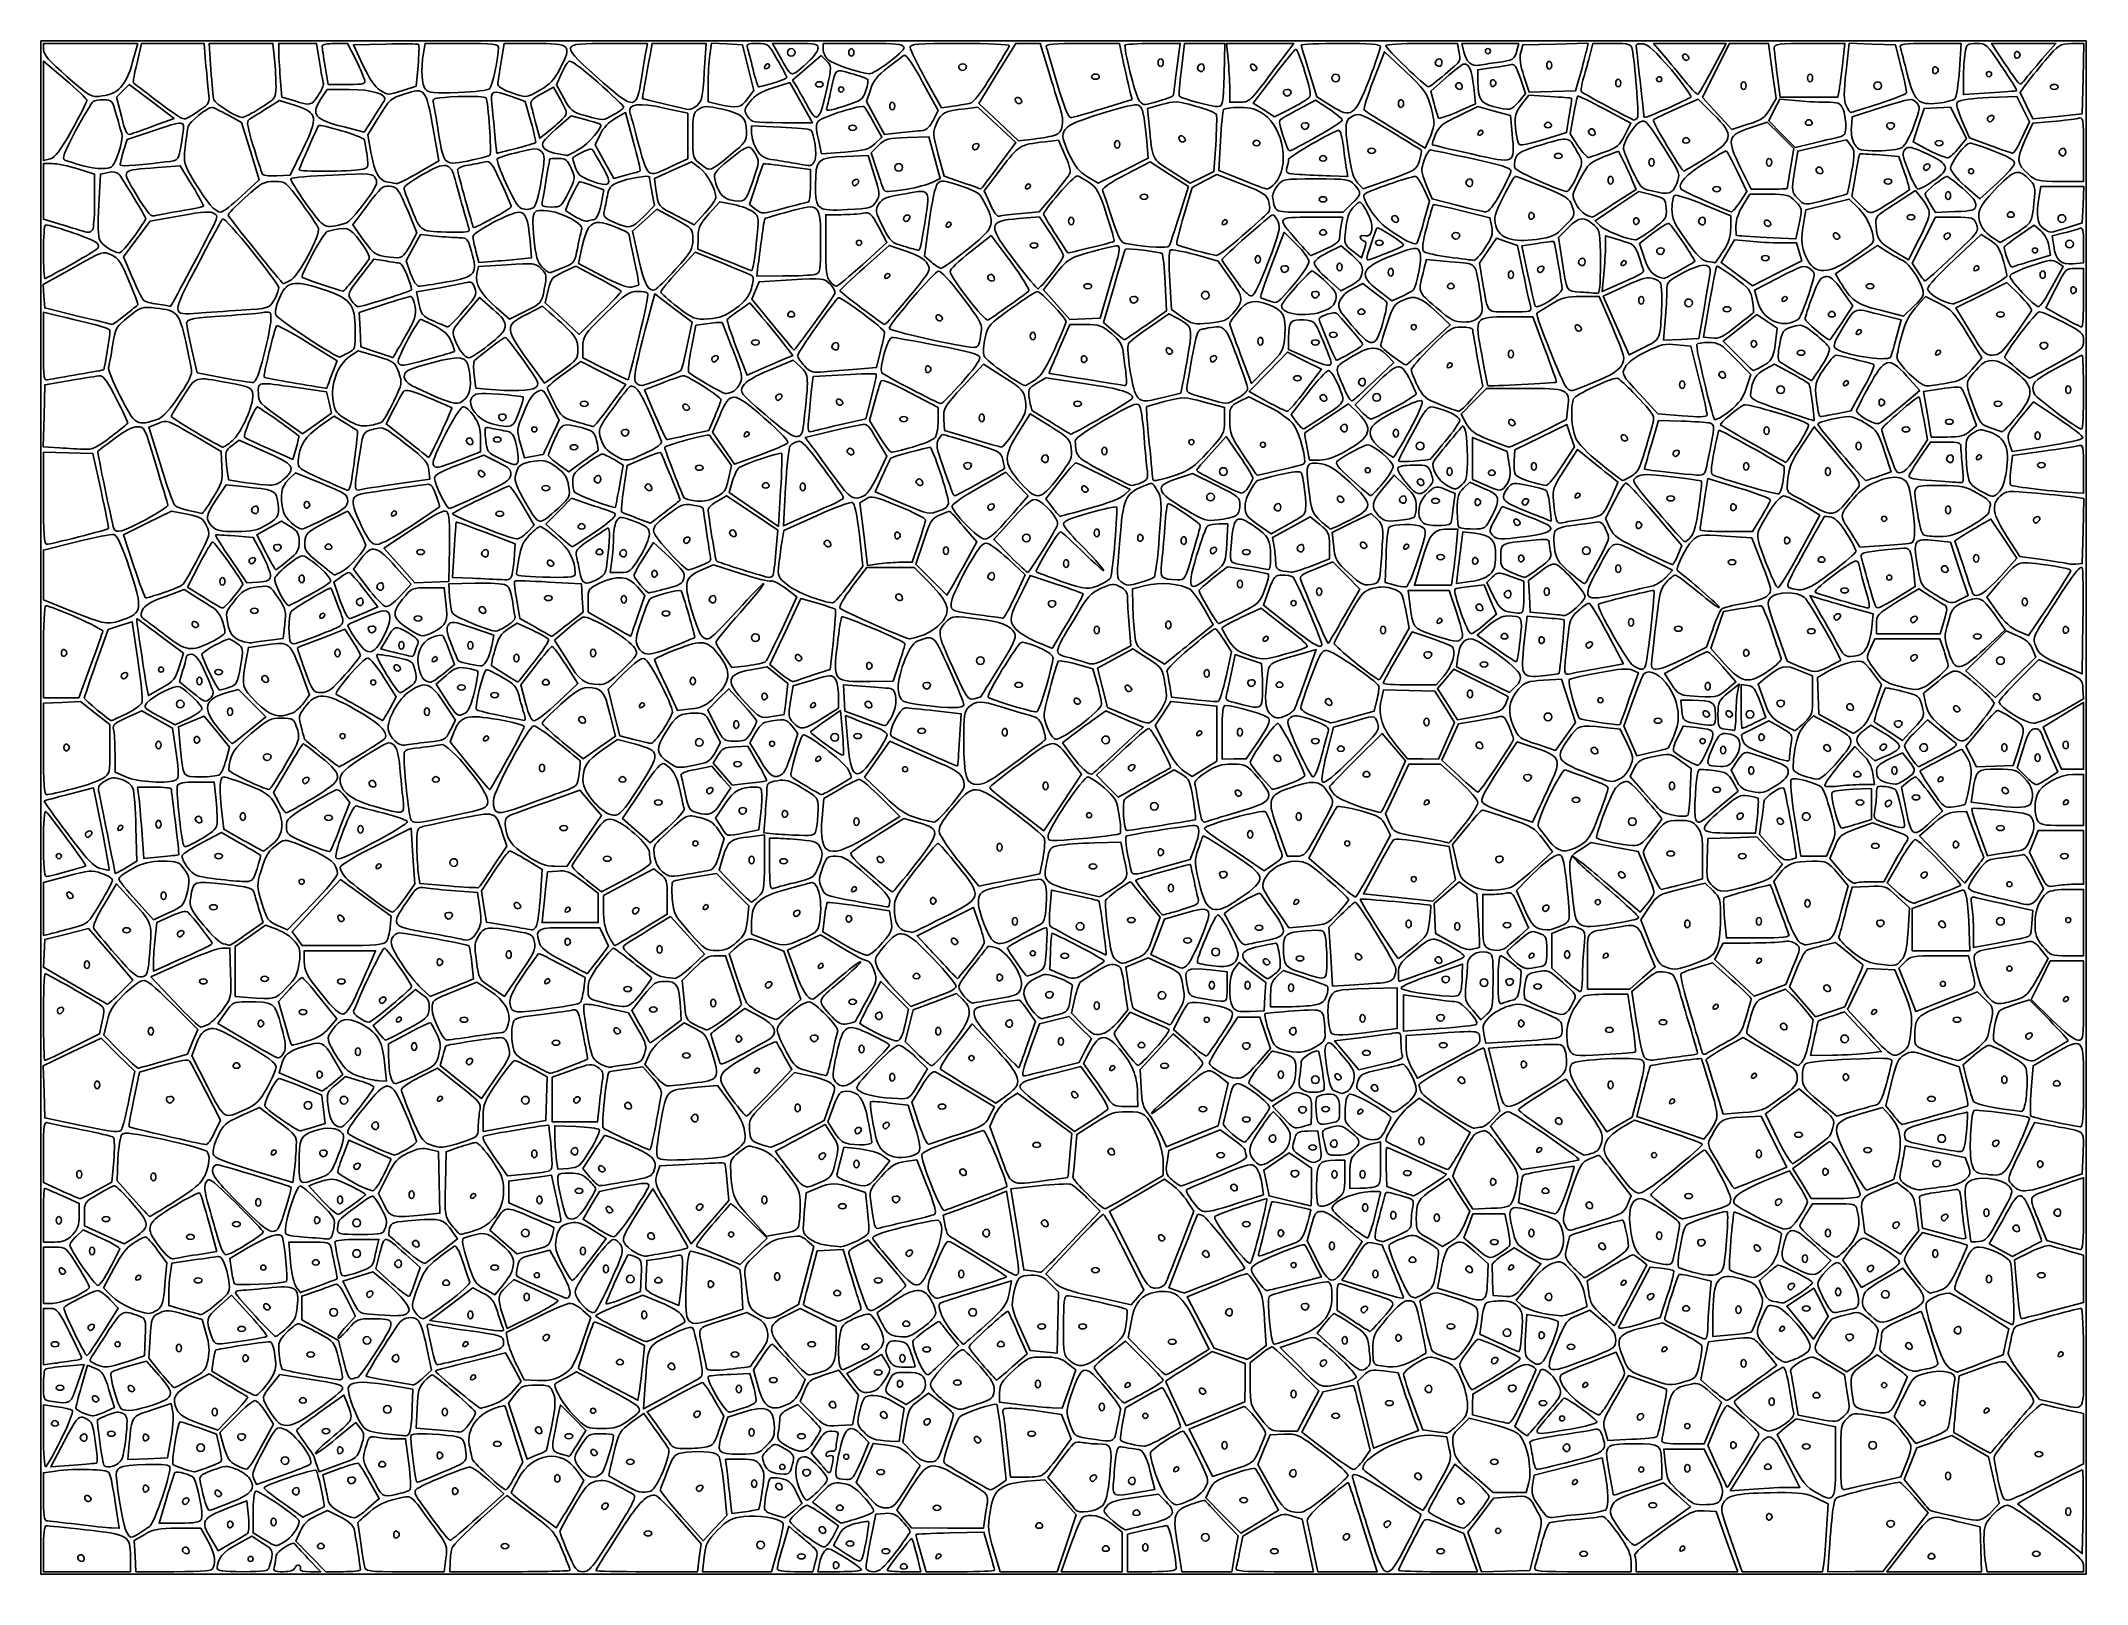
# Model space of a CAD drawing. Extents: x 1 to 601, y -4 to 449.
import ezdxf

# ---------------------------------------------------------------- set-up
doc = ezdxf.new("R2010")
doc.units = 0
doc.layers.get('0').update_dxf_attribs({"linetype": 'CONTINUOUS'})

msp = doc.modelspace()

# ---------------------------------------------------------------- linework, layer by layer
at = {"color": 7}
for points in [[(0.875971, 224.12403), (0.875971, 449.124032), (300.87597, 449.124032), (600.87597, 449.124032), (600.87597, 224.12403), (600.87597, -0.87597), (300.87597, -0.87597), (0.875971, -0.87597)], [(219.87597, 445.749032)], [(237.87597, 445.749032)], [(424.62597, 446.124032)], [(579.87597, 444.999032)], [(213.23847, 441.586532)], [(226.43847, 443.43545)], [(249.557378, 442.813188)], [(270.60558, 440.644422)], [(309.12597, 438.624032)], [(328.62597, 442.749032)], [(340.396358, 440.603642)], [(347.961555, 439.186532)], [(355.977667, 440.911697)], [(361.920885, 439.749032)], [(379.62597, 438.249032)], [(410.146358, 442.103642)], [(412.83906, 439.350712)], [(428.092432, 442.790982)], [(442.62597, 441.999032)], [(482.727668, 443.911697)], [(491.264955, 440.874032)], [(519.12597, 438.249032)], [(555.87597, 440.499032)], [(571.62597, 439.374032)], [(24.269378, 435.447397)], [(82.16619, 433.088161)], [(95.703705, 438.061532)], [(107.054723, 434.614618)], [(132.57111, 435.130035)], [(147.26646, 434.686532)], [(177.068175, 438.127387)], [(215.863845, 436.814114)], [(228.12597, 436.374032)], [(234.87597, 434.874032)], [(242.908612, 434.556684)], [(365.85558, 433.144422)], [(390.590752, 437.938877)], [(416.033002, 435.572209)], [(426.12597, 436.749032)], [(462.87597, 436.749032)], [(474.87597, 437.874032)], [(499.62597, 435.999032)], [(538.62597, 435.999032)], [(580.5003, 434.539982)], [(582.971992, 437.818428)], [(590.37597, 435.624032)], [(47.598496, 428.874032)], [(65.304871, 429.436532)], [(101.626537, 431.654591)], [(154.107682, 426.461816)], [(168.961358, 427.512138)], [(193.357687, 430.203209)], [(208.170713, 432.077144)], [(229.50939, 427.936532)], [(249.87597, 429.999032)], [(273.533715, 430.84532)], [(286.977667, 431.161697)], [(312.49707, 429.295525)], [(329.073038, 431.552251)], [(372.371737, 432.033421)], [(399.12597, 430.749032)], [(434.405085, 431.285695)], [(469.259062, 426.637133)], [(478.02714, 429.332852)], [(508.174035, 429.221819)], [(540.106267, 430.698154)], [(562.34955, 432.143404)], [(9.929536, 422.900171)], [(34.230751, 424.273621)], [(237.87597, 423.624032)], [(259.79823, 422.835521)], [(298.417522, 421.452334)], [(371.10558, 423.394422)], [(375.201203, 421.041259)], [(409.57035, 424.800407)], [(422.48847, 422.086534)], [(432.464415, 421.875551)], [(442.019723, 424.430282)], [(443.459468, 420.714026)], [(455.033003, 422.072209)], [(518.519723, 425.180282)], [(528.68847, 420.990214)], [(542.85558, 423.394422)], [(572.07339, 425.756861)], [(582.117367, 420.728786)], [(127.478948, 414.190856)], [(140.256075, 417.579491)], [(158.778067, 417.304564)], [(203.26419, 415.749034)], [(245.547165, 418.949216)], [(274.32339, 417.506884)], [(315.87597, 418.749034)], [(334.977668, 419.911699)], [(356.519723, 419.180284)], [(376.019723, 414.680284)], [(390.12597, 416.874034)], [(444.87597, 415.374034)], [(459.764828, 416.555344)], [(482.519723, 419.930284)], [(488.492393, 414.258926)], [(546.87282, 417.796121)], [(556.62597, 419.124034)], [(563.539448, 417.719944)], [(593.146358, 415.853644)], [(21.442298, 412.080304)], [(37.369598, 413.590864)], [(94.614233, 411.359186)], [(111.744405, 410.513801)], [(165.824828, 411.882379)], [(176.721743, 411.014111)], [(185.93847, 412.342774)], [(227.886683, 414.032291)], [(251.37597, 411.999034)], [(281.815275, 412.460404)], [(405.267653, 414.051161)], [(451.36395, 409.182574)], [(460.62597, 408.249034)], [(472.62597, 413.499034)], [(507.12597, 413.499034)], [(521.783003, 410.822209)], [(553.32339, 411.506884)], [(566.37597, 410.874034)], [(579.868695, 413.245879)], [(59.816333, 403.622216)], [(155.65017, 404.628686)], [(198.87597, 403.056416)], [(209.689643, 407.829881)], [(239.07339, 407.006884)], [(255.064538, 405.654094)], [(289.73847, 406.336534)], [(323.37597, 403.374034)], [(362.91426, 407.311534)], [(375.87597, 402.624034)], [(419.146358, 406.853644)], [(429.073432, 404.403866)], [(480.757493, 407.298806)], [(491.37597, 405.624034)], [(513.165713, 405.811534)], [(525.006075, 402.579491)], [(541.62597, 407.874034)], [(544.62597, 402.531349)], [(556.046535, 408.061534)], [(559.62597, 403.749034)], [(41.669356, 399.195604)], [(133.63887, 397.186534)], [(145.473945, 400.264234)], [(162.91092, 396.624034)], [(177.728835, 397.599109)], [(226.06347, 401.864719)], [(245.948332, 402.016256)], [(254.07339, 396.506884)], [(288.50097, 398.503811)], [(302.37597, 396.249034)], [(397.283003, 396.572209)], [(437.37597, 397.749034)], [(462.548918, 401.466206)], [(468.12597, 396.249034)], [(499.369072, 401.917976)], [(548.37597, 397.374034)], [(554.823885, 399.158704)], [(568.474642, 400.814524)], [(577.769723, 398.180284)], [(592.62597, 396.999034)], [(16.170728, 394.060376)], [(28.185136, 391.695926)], [(90.32373, 395.618321)], [(126.51834, 393.811534)], [(266.48847, 395.086534)], [(347.48847, 395.836534)], [(353.289998, 391.887701)], [(376.019723, 392.930284)], [(388.890143, 390.491524)], [(406.62573, 396.180379)], [(415.35558, 391.144421)], [(447.892875, 394.766261)], [(473.64903, 393.811534)], [(487.396358, 395.603644)], [(506.727668, 395.161699)], [(526.977668, 391.411699)], [(559.32339, 391.256884)], [(583.25661, 394.749034)], [(595.25097, 394.298059)], [(109.156208, 389.082926)], [(140.905598, 385.074394)], [(210.745275, 389.571551)], [(240.12597, 389.874034)], [(259.217633, 390.061534)], [(272.39766, 387.681799)], [(291.12597, 389.124034)], [(308.965613, 388.486564)], [(331.876313, 388.936534)], [(357.12597, 384.999034)], [(360.95784, 384.229369)], [(377.657648, 387.989576)], [(392.37597, 389.874034)], [(396.31347, 387.087679)], [(424.490437, 388.279624)], [(475.35558, 386.644421)], [(505.62597, 385.374034)], [(532.233142, 385.362004)], [(561.75297, 385.956731)], [(584.965013, 384.583136)], [(585.12597, 387.624034)], [(594.87597, 389.499034)], [(8.598413, 382.856629)], [(43.656728, 379.936534)], [(74.034323, 378.775691)], [(93.259035, 379.936534)], [(119.964945, 378.383336)], [(154.34994, 382.712756)], [(187.06347, 382.121494)], [(227.93847, 380.596706)], [(241.967258, 383.526446)], [(248.48847, 380.086534)], [(278.783003, 379.322209)], [(297.39033, 380.810689)], [(365.10558, 381.394421)], [(368.987273, 378.350876)], [(381.12597, 382.749034)], [(388.5042, 381.236149)], [(396.12597, 381.249034)], [(431.37597, 380.499034)], [(440.07339, 381.506884)], [(452.146358, 383.603644)], [(458.37597, 384.118294)], [(464.48847, 383.836534)], [(469.063553, 380.147509)], [(481.534672, 381.746531)], [(567.98847, 382.336534)], [(587.37597, 380.499034)], [(102.196245, 373.432275)], [(148.554518, 376.283899)], [(171.110752, 375.607474)], [(176.24277, 377.490836)], [(255.478125, 373.87023)], [(306.87597, 377.124034)], [(320.85558, 372.394418)], [(341.37597, 374.499037)], [(374.10558, 373.894425)], [(403.56126, 376.090504)], [(413.519723, 377.180284)], [(447.124943, 376.298636)], [(469.62597, 372.99903)], [(483.12597, 372.24903)], [(511.73847, 373.336537)], [(536.37597, 377.124034)], [(552.88788, 376.332506)], [(570.139598, 375.630874)], [(590.928548, 377.054801)], [(596.37597, 375.999034)], [(600.12597, 373.749037)], [(25.548721, 368.63853)], [(59.644876, 370.09764)], [(124.793558, 369.81153)], [(204.633818, 370.57128)], [(220.019723, 368.93028)], [(227.681272, 366.177435)], [(263.727667, 367.411695)], [(284.75097, 371.342595)], [(350.536567, 369.137092)], [(377.571368, 369.972323)], [(387.269722, 369.68028)], [(394.558717, 366.350685)], [(422.718052, 368.087655)], [(437.849812, 371.31153)], [(494.37597, 370.37403)], [(499.25097, 366.192915)], [(516.547222, 367.536375)], [(525.269723, 368.93028)], [(529.15674, 366.393833)], [(574.62597, 368.87403)], [(107.665673, 362.212755)], [(176.32749, 362.111648)], [(209.37597, 360.62403)], [(276.532185, 362.44578)], [(291.12597, 362.49903)], [(324.99999, 365.631487)], [(357.87597, 360.99903)], [(365.794928, 362.8935)], [(373.62597, 360.62403)], [(378.87597, 362.87403)], [(402.87597, 365.12403)], [(451.227668, 364.411695)], [(475.887735, 364.144335)], [(502.62597, 360.24903)], [(533.48847, 363.58653)], [(580.129433, 363.011347)], [(66.271846, 356.875372)], [(91.06347, 357.58098)], [(114.87597, 355.822485)], [(132.009128, 359.68653)], [(158.37597, 358.728952)], [(197.82339, 355.25688)], [(218.78619, 355.715415)], [(233.146358, 358.85364)], [(306.12597, 355.74903)], [(331.227668, 357.661695)], [(344.07339, 355.25688)], [(379.196115, 355.546883)], [(384.95217, 357.43653)], [(408.106207, 360.028073)], [(431.37597, 357.24903)], [(516.12597, 357.62403)], [(543.549067, 356.319345)], [(556.73847, 357.58653)], [(587.85558, 358.894417)], [(592.28808, 354.427838)], [(12.117623, 351.291803)], [(182.735063, 349.84992)], [(240.23655, 352.793347)], [(260.37597, 352.74903)], [(271.009658, 348.81153)], [(292.472573, 349.604767)], [(319.28367, 350.68653)], [(368.37597, 350.12403)], [(387.646358, 348.35364)], [(391.99539, 349.255185)], [(413.48847, 353.83653)], [(445.46718, 348.986272)], [(456.72648, 349.059825)], [(481.62597, 348.24903)], [(487.383638, 349.74903)], [(493.283003, 350.822205)], [(505.530338, 353.449575)], [(523.18146, 353.542725)], [(529.73847, 348.58653)], [(560.01648, 348.681765)], [(84.87597, 347.471265)], [(125.37597, 344.12403)], [(145.96335, 347.378775)], [(159.12597, 342.62403)], [(203.71737, 346.089915)], [(216.57339, 344.00688)], [(234.477668, 342.661695)], [(303.87597, 342.62403)], [(330.489315, 344.578905)], [(351.961358, 344.262135)], [(371.888093, 346.600628)], [(376.283003, 344.072205)], [(391.62597, 344.49903)], [(420.673875, 344.059155)], [(501.244575, 347.362395)], [(510.12597, 346.74903)], [(520.55631, 342.84213)], [(540.12597, 342.99903)], [(573.87597, 342.62403)], [(594.87597, 346.74903)], [(600.12597, 345.99903)], [(35.503313, 338.253143)], [(100.983398, 337.359443)], [(135.60558, 337.894418)], [(141.09846, 340.097655)], [(167.886233, 342.098115)], [(189.477668, 341.161695)], [(224.64774, 336.81153)], [(236.054018, 336.669533)], [(252.87597, 338.12403)], [(276.12597, 338.49903)], [(312.209168, 338.68653)], [(377.62311, 339.24903)], [(398.008095, 341.567078)], [(431.727668, 336.661695)], [(527.619278, 339.72624)], [(546.460568, 341.779643)], [(559.62597, 337.37403)], [(580.561058, 338.939618)], [(21.389116, 332.89917)], [(56.981161, 331.74228)], [(76.499993, 333.204038)], [(118.25016, 334.119113)], [(125.783003, 331.322205)], [(133.62597, 332.12403)], [(144.87597, 335.12403)], [(171.60558, 333.394418)], [(190.889108, 333.483623)], [(207.23847, 333.58653)], [(219.874823, 331.072883)], [(286.804043, 335.056515)], [(337.62597, 331.37403)], [(358.62597, 330.62403)], [(382.396358, 334.85364)], [(397.62597, 333.99903)], [(402.388485, 334.832708)], [(404.37597, 330.24903)], [(440.285828, 333.95382)], [(464.727668, 332.161695)], [(506.37597, 334.74903)], [(516.454433, 330.710535)], [(533.37597, 330.24903)], [(546.87597, 335.12403)], [(566.748743, 334.56153)], [(585.87597, 333.24903)], [(599.903655, 332.582085)], [(123.81189, 326.189685)], [(140.805375, 325.462058)], [(148.316363, 327.878415)], [(156.12597, 329.87403)], [(164.272635, 328.865468)], [(180.375683, 329.255565)], [(218.145855, 328.104143)], [(237.533003, 328.322205)], [(256.578135, 329.936993)], [(294.646358, 325.85364)], [(312.12597, 328.74903)], [(383.82825, 328.820093)], [(408.548798, 326.410928)], [(419.364488, 327.192262)], [(438.12597, 324.24903)], [(447.080175, 324.325298)], [(479.82339, 327.50688)], [(489.82368, 325.56153)], [(500.37597, 324.24903)], [(551.16177, 327.217148)], [(560.146358, 325.85364)], [(568.73847, 326.83653)], [(586.62597, 324.62403)], [(72.272431, 320.639348)], [(91.88595, 319.56153)], [(105.34878, 319.1175)], [(129.477668, 321.661695)], [(163.396358, 319.85364)], [(170.589548, 318.453255)], [(192.87597, 323.87403)], [(202.576373, 320.570355)], [(212.519723, 318.68028)], [(223.62597, 318.24903)], [(257.783003, 319.322205)], [(272.10558, 323.644418)], [(276.31938, 319.51392)], [(299.37879, 321.09486)], [(323.79174, 319.52907)], [(333.720915, 321.6897)], [(346.62597, 322.74903)], [(355.164713, 318.222645)], [(364.31934, 323.139975)], [(389.37597, 323.12403)], [(394.55613, 319.290615)], [(404.783003, 319.322205)], [(408.310103, 318.413123)], [(413.37597, 322.74903)], [(425.519723, 322.43028)], [(430.964115, 319.048043)], [(467.46765, 321.42249)], [(512.015303, 320.22825)], [(524.37597, 322.74903)], [(540.100958, 321.385343)], [(564.607815, 323.984047)], [(577.482218, 322.997835)], [(51.346531, 314.98737)], [(78.12597, 312.99903)], [(129.87597, 315.92121)], [(147.87597, 317.87403)], [(178.283003, 317.822205)], [(188.37597, 314.39712)], [(231.680152, 312.489818)], [(242.503673, 315.692378)], [(306.477668, 317.161695)], [(342.87597, 315.24903)], [(381.477668, 314.161695)], [(399.646358, 313.85364)], [(408.87597, 314.12403)], [(421.62597, 313.74903)], [(435.57339, 313.25688)], [(443.583998, 312.43653)], [(450.98847, 315.58653)], [(477.87597, 314.87403)], [(496.62597, 312.24903)], [(530.408535, 313.56153)], [(31.737533, 308.68194)], [(62.896358, 310.85364)], [(67.220401, 307.18107)], [(84.489945, 309.041175)], [(103.73847, 310.33653)], [(109.463475, 306.732945)], [(134.37597, 310.37403)], [(152.694473, 312.031095)], [(158.519722, 306.68028)], [(264.63522, 311.274698)], [(278.82339, 311.75688)], [(282.453285, 306.43653)], [(308.575793, 311.946855)], [(351.31347, 309.73677)], [(362.896358, 311.60364)], [(371.244225, 310.011638)], [(384.89472, 308.508458)], [(403.606688, 309.237112)], [(414.44412, 307.473577)], [(426.488333, 309.5991)], [(433.227668, 307.411695)], [(451.62597, 308.48439)], [(468.87597, 306.99903)], [(540.87597, 308.87403)], [(559.62597, 311.49903)], [(567.026708, 306.721028)], [(585.57339, 308.00688)], [(11.996926, 303.573915)], [(84.269723, 300.68028)], [(143.576115, 304.941518)], [(162.369225, 304.285132)], [(189.57339, 302.00688)], [(203.033003, 304.322205)], [(230.783003, 301.322205)], [(251.37597, 303.99903)], [(288.87597, 303.24903)], [(309.87597, 304.74903)], [(322.62597, 303.24903)], [(335.37597, 302.49903)], [(388.227667, 300.661695)], [(400.73847, 300.58653)], [(436.717883, 303.716408)], [(484.929307, 303.54486)], [(512.37597, 302.49903)], [(549.68844, 301.783717)], [(62.073383, 296.00688)], [(69.605581, 299.644417)], [(73.312246, 296.589375)], [(111.12597, 299.12403)], [(130.396357, 298.10364)], [(149.727667, 295.411695)], [(163.769723, 299.18028)], [(166.924927, 295.55265)], [(170.896358, 298.10364)], [(176.56347, 297.6843)], [(194.36079, 295.080465)], [(253.294057, 296.12403)], [(265.62597, 299.49903)], [(272.287185, 296.310803)], [(294.76581, 299.527522)], [(300.87597, 295.74903)], [(338.755838, 298.56153)], [(344.07339, 299.00688)], [(353.37597, 299.12403)], [(361.615733, 297.43653)], [(369.646358, 299.60364)], [(373.7949, 295.117523)], [(404.926253, 297.207848)], [(410.37597, 297.62403)], [(420.87597, 296.49903)], [(434.37597, 297.24903)], [(440.433413, 294.43653)], [(453.12597, 299.49903)], [(457.713413, 296.659748)], [(462.87597, 294.24903)], [(481.093072, 298.18653)], [(495.87597, 296.12403)], [(517.003478, 299.290882)], [(522.269722, 296.93028)], [(567.87597, 297.24903)], [(599.699295, 294.545977)], [(53.375971, 290.49903)], [(68.209621, 291.99903)], [(76.62597, 291.24903)], [(89.332313, 293.476455)], [(99.646358, 288.35364)], [(139.241235, 293.31153)], [(157.621785, 292.93653)], [(180.12597, 292.74903)], [(184.221982, 288.324547)], [(215.628533, 292.18653)], [(237.98436, 289.56153)], [(278.896358, 291.35364)], [(312.265912, 289.838707)], [(323.663955, 290.250465)], [(345.856417, 293.720723)], [(351.87597, 289.74903)], [(392.096085, 289.822583)], [(425.93847, 292.55361)], [(473.501003, 289.12287)], [(526.269735, 293.21541)], [(542.37597, 291.62403)], [(558.533003, 293.822205)], [(575.810572, 292.036208)], [(596.37597, 293.739735)], [(36.917836, 287.2185)], [(57.410618, 285.937755)], [(79.561988, 286.482923)], [(93.646358, 283.85364)], [(148.62597, 285.62403)], [(171.12597, 285.24903)], [(197.146358, 284.60364)], [(251.783003, 285.572205)], [(286.644548, 286.03944)], [(296.85558, 283.144417)], [(367.62597, 284.12403)], [(375.12597, 287.49903)], [(422.033003, 282.572205)], [(430.396358, 286.10364)], [(435.87597, 285.850875)], [(441.87597, 287.49903)], [(451.22487, 282.701723)], [(528.87597, 287.87403)], [(536.294018, 287.68653)], [(545.509328, 285.81153)], [(564.111353, 285.24147)], [(582.12597, 284.49903)], [(25.045426, 279.29502)], [(45.477668, 277.411695)], [(62.375971, 281.87403)], [(82.73847, 280.33653)], [(95.84148, 281.304502)], [(110.37597, 279.62403)], [(129.533003, 281.822205)], [(137.757353, 277.56153)], [(155.418818, 277.93653)], [(183.12597, 281.12403)], [(302.30802, 278.790953)], [(309.87597, 276.24903)], [(330.87597, 277.74903)], [(352.516328, 281.068905)], [(383.283248, 280.37403)], [(393.87597, 276.24903)], [(410.48847, 278.83653)], [(424.585298, 278.003355)], [(466.62597, 278.49903)], [(480.12597, 276.62403)], [(527.07339, 279.50688)], [(549.57339, 278.75688)], [(594.12597, 276.24903)], [(50.734351, 272.65527)], [(68.095103, 273.291337)], [(81.383858, 274.376138)], [(97.35558, 275.644417)], [(101.351708, 274.18653)], [(105.87597, 271.74903)], [(116.313345, 275.84208)], [(126.12597, 271.74903)], [(192.682253, 274.011037)], [(209.37597, 273.99903)], [(259.680667, 274.768327)], [(340.661843, 274.420725)], [(359.48847, 273.58653)], [(376.62597, 272.025847)], [(417.64848, 273.69654)], [(429.269723, 274.43028)], [(434.833058, 273.234787)], [(440.37597, 273.24903)], [(454.32339, 271.25688)], [(519.12597, 275.87403)], [(536.444685, 270.99903)], [(567.87597, 274.37403)], [(571.21068, 270.845618)], [(6.875971, 269.49903)], [(35.375971, 264.62403)], [(41.463143, 265.448542)], [(87.12597, 269.49903)], [(104.727667, 264.661695)], [(110.57841, 269.68653)], [(115.73847, 267.58653)], [(131.878553, 267.67941)], [(139.62597, 267.99903)], [(145.54236, 266.88462)], [(162.12597, 269.49903)], [(171.492247, 264.55911)], [(213.472725, 266.959208)], [(222.477667, 267.661695)], [(243.12597, 265.74903)], [(275.37597, 267.24903)], [(315.44109, 268.853925)], [(366.078128, 269.196802)], [(398.00412, 269.194425)], [(407.10558, 268.144417)], [(423.12597, 266.12403)], [(458.19393, 265.05435)], [(471.532703, 265.56153)], [(482.975595, 267.923505)], [(500.37597, 269.49903)], [(507.756172, 264.307807)], [(525.34335, 265.46622)], [(549.57339, 267.50688)], [(574.62597, 267.24903)], [(24.573383, 262.25688)], [(46.625971, 261.24903)], [(51.145553, 258.885517)], [(51.875971, 263.87403)], [(56.205203, 259.426882)], [(65.782996, 261.572205)], [(90.048735, 263.03691)], [(97.62597, 260.87403)], [(109.170045, 259.617135)], [(119.041732, 263.492295)], [(123.12597, 259.37403)], [(148.019723, 260.93028)], [(191.37597, 261.24903)], [(227.444167, 263.035732)], [(260.10558, 259.144417)], [(286.62597, 260.12403)], [(295.74963, 259.43643)], [(319.227667, 258.661695)], [(342.12597, 263.49903)], [(348.557753, 262.589692)], [(355.35558, 259.894417)], [(363.269723, 260.18028)], [(434.761372, 263.091262)], [(446.1768, 263.461762)], [(489.12597, 259.74903)], [(495.332423, 258.680557)], [(556.527997, 261.687833)], [(40.625971, 254.49903)], [(48.125971, 253.178183)], [(55.625971, 252.24903)], [(103.193363, 253.105148)], [(113.37597, 252.24903)], [(132.87597, 257.12403)], [(152.634893, 255.06153)], [(176.48847, 254.08653)], [(198.710348, 256.677127)], [(212.37597, 256.74903)], [(226.73847, 254.08653)], [(242.783003, 254.072205)], [(271.637002, 254.31153)], [(276.593295, 256.62249)], [(304.227667, 254.911695)], [(312.034447, 254.49903)], [(329.193083, 252.442612)], [(359.026733, 255.084667)], [(377.783003, 254.822205)], [(419.37597, 257.49903)], [(430.503743, 254.38341)], [(457.62597, 255.62403)], [(466.849132, 256.08891)], [(510.60558, 253.894417)], [(530.783003, 253.322205)], [(552.762427, 253.897755)], [(562.227668, 252.661695)], [(585.533003, 256.322205)], [(593.845732, 252.43653)], [(25.983226, 251.654715)], [(62.035921, 246.81153)], [(74.514646, 251.791957)], [(125.3592, 251.865052)], [(142.62363, 251.68653)], [(158.783003, 249.572205)], [(183.394785, 246.987495)], [(204.12597, 248.49903)], [(209.301885, 246.2919)], [(218.880532, 251.412188)], [(230.18847, 250.362097)], [(236.026545, 246.198705)], [(250.60155, 251.076165)], [(258.12597, 246.62403)], [(282.87597, 246.24903)], [(351.87597, 246.24903)], [(366.424425, 251.225617)], [(385.62597, 250.642417)], [(392.979773, 248.971012)], [(406.62597, 249.24903)], [(441.87597, 250.74903)], [(474.12597, 249.62403)], [(488.727668, 251.161695)], [(492.12597, 251.41152)], [(495.477668, 251.161695)], [(498.12597, 251.03028)], [(501.12597, 251.49903)], [(503.604593, 248.96211)], [(518.152762, 249.021157)], [(535.05042, 247.606267)], [(545.10558, 247.894417)], [(570.15099, 249.28047)], [(7.625971, 241.74903)], [(34.625971, 242.49903)], [(45.875971, 243.99903)], [(88.62597, 245.12403)], [(114.353137, 243.320137)], [(130.73847, 244.33653)], [(192.87597, 243.24903)], [(214.62597, 242.87403)], [(232.62597, 244.74903)], [(239.37597, 245.12403)], [(270.359475, 244.084905)], [(312.12597, 243.99903)], [(316.874595, 240.844088)], [(339.98847, 245.836523)], [(373.62597, 243.62403)], [(381.269723, 241.43028)], [(422.033003, 242.072205)], [(455.783003, 240.572205)], [(478.30539, 241.588207)], [(487.62597, 243.62403)], [(490.004093, 241.57863)], [(493.62597, 240.99903)], [(504.87597, 244.74903)], [(524.033003, 241.322205)], [(540.57339, 241.25688)], [(546.12597, 242.09766)], [(552.12597, 241.74903)], [(576.12597, 241.74903)], [(594.12597, 242.49903)], [(66.605581, 238.144417)], [(72.457216, 236.457345)], [(95.125313, 239.993497)], [(137.693348, 238.270102)], [(147.12597, 235.74903)], [(195.67632, 237.266325)], [(204.12597, 236.87403)], [(228.23847, 238.33653)], [(245.56347, 239.22354)], [(253.62597, 235.37403)], [(286.61034, 237.237315)], [(320.07339, 235.25688)], [(362.783003, 238.322205)], [(376.592497, 239.311523)], [(427.886588, 236.117798)], [(497.97477, 238.803173)], [(501.87597, 234.99903)], [(513.50097, 234.610665)], [(513.884227, 238.93653)], [(528.061515, 237.66927)], [(543.87597, 234.99903)], [(557.79759, 239.245387)], [(585.87597, 238.74903)], [(40.525253, 232.29594)], [(53.224426, 233.7645)], [(77.82339, 231.50688)], [(97.283002, 230.822205)], [(115.769722, 232.43028)], [(154.011067, 228.830887)], [(170.519722, 232.43028)], [(176.25402, 230.038597)], [(196.32339, 228.50688)], [(213.753683, 232.013212)], [(218.461207, 234.06153)], [(234.302205, 230.25591)], [(294.87597, 230.49903)], [(327.50097, 233.12598)], [(367.25097, 231.146827)], [(388.769722, 233.93028)], [(397.76862, 230.25294)], [(436.35558, 232.144417)], [(444.454823, 232.77687)], [(464.015378, 232.517062)], [(478.62597, 230.49903)], [(484.757047, 228.944648)], [(491.37597, 229.37403)], [(532.769723, 233.93028)], [(535.076505, 230.87403)], [(548.136938, 232.56153)], [(557.48847, 232.33653)], [(576.477668, 228.661695)], [(589.810403, 232.764877)], [(80.703525, 226.933537)], [(107.1042, 226.56153)], [(180.87597, 225.62403)], [(189.617662, 223.715385)], [(200.77293, 226.07985)], [(206.10558, 222.394418)], [(218.37597, 222.24903)], [(268.09227, 225.072405)], [(326.37597, 224.49903)], [(351.477667, 227.911695)], [(351.88926, 222.761685)], [(406.73847, 225.58653)], [(450.12597, 226.37403)], [(493.50975, 224.494365)], [(533.37597, 225.62403)], [(542.07339, 224.75688)], [(549.87597, 227.12403)], [(565.342627, 225.09069)], [(584.670727, 225.310373)], [(594.23847, 225.58653)], [(18.719116, 217.868977)], [(23.488471, 218.08653)], [(34.625971, 219.24903)], [(46.282996, 220.322205)], [(52.511596, 219.007515)], [(59.375971, 221.49903)], [(84.12597, 221.12403)], [(88.810162, 218.685338)], [(93.87597, 217.74903)], [(108.39543, 220.003612)], [(122.00097, 221.77569)], [(153.12597, 218.12403)], [(207.285645, 216.709448)], [(228.40722, 218.21778)], [(239.37597, 219.99903)], [(244.743547, 216.423465)], [(307.62597, 221.87403)], [(329.583278, 218.906258)], [(354.87597, 216.24903)], [(369.12597, 221.49903)], [(418.219027, 218.83404)], [(466.62597, 219.99903)], [(473.258565, 216.571088)], [(498.57339, 221.00688)], [(510.477668, 219.661695)], [(517.62597, 221.49903)], [(547.599255, 219.06153)], [(555.242482, 219.898845)], [(574.62597, 218.12403)], [(14.073383, 215.75688)], [(41.259308, 210.299558)], [(68.915663, 213.456705)], [(192.12576, 213.62403)], [(281.37597, 212.49903)], [(307.871902, 215.191823)], [(328.62576, 210.99903)], [(364.95561, 210.55836)], [(383.37597, 213.62403)], [(452.352488, 213.042308)], [(477.87597, 210.62403)], [(537.87576, 212.87403)], [(561.87576, 213.24903)], [(580.233173, 211.304123)], [(5.375761, 209.87403)], [(8.492071, 205.35585)], [(51.875761, 209.87403)], [(64.266893, 206.172615)], [(87.864263, 204.62403)], [(99.23847, 206.83653)], [(120.87597, 207.99903)], [(133.58754, 206.8155)], [(165.87597, 209.12403)], [(179.76462, 208.233908)], [(191.050515, 204.64398)], [(208.62597, 208.74903)], [(217.62597, 208.37403)], [(246.477667, 208.411695)], [(257.288992, 207.31764)], [(308.37597, 206.87403)], [(391.924147, 206.95692)], [(428.10558, 208.144418)], [(498.87597, 209.87403)], [(515.84289, 209.37249)], [(570.8703, 209.446987)], [(593.37597, 209.87403)], [(36.125971, 198.24903)], [(43.564696, 198.393645)], [(76.62597, 202.37403)], [(222.03351, 202.087455)], [(238.73847, 200.08653)], [(289.73553, 203.839545)], [(315.698482, 200.518957)], [(331.62597, 200.49903)], [(347.10558, 203.644418)], [(402.87597, 203.12403)], [(431.75097, 200.55633)], [(463.977668, 203.911695)], [(479.37597, 200.8302)], [(501.824895, 201.154905)], [(537.87276, 202.37403)], [(552.57339, 203.75688)], [(557.731597, 198.735458)], [(577.62597, 201.62403)], [(597.31347, 201.615765)], [(8.727668, 197.911695)], [(50.375971, 194.87403)], [(107.64228, 197.556315)], [(139.977668, 194.911695)], [(154.73847, 194.08653)], [(174.57339, 193.25688)], [(195.23847, 194.83653)], [(211.390132, 198.004762)], [(221.82339, 192.50688)], [(249.87597, 196.64574)], [(261.87597, 196.74903)], [(335.550847, 194.17611)], [(352.620262, 197.49501)], [(368.48847, 196.33653)], [(381.400665, 193.21017)], [(441.57339, 194.00688)], [(456.87597, 196.37403)], [(518.37597, 195.99903)], [(586.938015, 197.969415)], [(10.207673, 188.805427)], [(24.875971, 188.12403)], [(41.073383, 186.50688)], [(61.258231, 187.03215)], [(88.227668, 191.161695)], [(119.85558, 191.644417)], [(128.767118, 187.570815)], [(146.2497, 189.43653)], [(177.109028, 188.223562)], [(237.12597, 191.49903)], [(265.542023, 191.831947)], [(285.87597, 190.74903)], [(293.856383, 189.75027)], [(304.62597, 189.24903)], [(312.51588, 188.75988)], [(319.62597, 191.12403)], [(357.12597, 188.87403)], [(401.37597, 189.99903)], [(415.62597, 189.24903)], [(429.87597, 189.62403)], [(446.725523, 189.387937)], [(464.93847, 190.493527)], [(483.12597, 189.99903)], [(504.12597, 190.74903)], [(513.692633, 186.81153)], [(539.85558, 189.394417)], [(557.783003, 189.572205)], [(574.62597, 190.74903)], [(594.87597, 191.12403)], [(46.746316, 181.863405)], [(102.126308, 184.749442)], [(137.37597, 180.99903)], [(145.6719, 184.640227)], [(154.62597, 184.74903)], [(181.62597, 182.49903)], [(204.97521, 184.589692)], [(224.24535, 185.561857)], [(247.810943, 184.505625)], [(268.227667, 184.411695)], [(291.12597, 181.37403)], [(300.12597, 180.62403)], [(336.12597, 185.12403)], [(344.37597, 181.74903)], [(352.06779, 180.889852)], [(360.304973, 185.12379)], [(403.631288, 183.248197)], [(422.914538, 183.1626)], [(430.69374, 183.085417)], [(437.48847, 180.58653)], [(447.87597, 180.99903)], [(459.23847, 180.58653)], [(492.43881, 182.68542)], [(523.69665, 184.875667)], [(582.125963, 185.773477)], [(13.625971, 177.99903)], [(32.643526, 179.754442)], [(117.12597, 178.74903)], [(164.312108, 179.416245)], [(191.703952, 177.513232)], [(228.98847, 177.58653)], [(256.769723, 174.68028)], [(273.74139, 178.72158)], [(281.37597, 174.24903)], [(292.910287, 175.662802)], [(308.804483, 176.31153)], [(322.059698, 179.79204)], [(337.09323, 177.81153)], [(359.727667, 178.411695)], [(363.010125, 175.38972)], [(369.12597, 179.87403)], [(378.115732, 179.31153)], [(386.727668, 179.911695)], [(408.871928, 176.408107)], [(410.033003, 179.072205)], [(440.28222, 177.34278)], [(453.12597, 174.514012)], [(504.23847, 179.08653)], [(546.647535, 179.31153)], [(577.62597, 176.87403)], [(24.327736, 169.948155)], [(47.375971, 173.12403)], [(65.375971, 173.87403)], [(72.851011, 171.223597)], [(87.87597, 173.12403)], [(125.06046, 172.725555)], [(148.73847, 173.08653)], [(171.87597, 170.87403)], [(177.027893, 169.794487)], [(213.57339, 171.50688)], [(267.31347, 170.040577)], [(296.10558, 168.394418)], [(328.62597, 168.99903)], [(343.62597, 171.99903)], [(348.87597, 171.536655)], [(354.12597, 171.99903)], [(366.87597, 171.24903)], [(395.116057, 172.80888)], [(412.35558, 172.894417)], [(417.403215, 170.31153)], [(423.12597, 172.74903)], [(426.87597, 173.173462)], [(431.10558, 172.144417)], [(438.87597, 171.62403)], [(524.033002, 170.822205)], [(558.12597, 172.37403)], [(563.55159, 169.192305)], [(581.75097, 168.214095)], [(5.823383, 164.00688)], [(76.62597, 164.12403)], [(100.32339, 167.00688)], [(103.710225, 166.116233)], [(150.777697, 165.212017)], [(179.37597, 164.87403)], [(197.37597, 166.74903)], [(201.735165, 162.322665)], [(220.518863, 164.89053)], [(237.87597, 167.12403)], [(245.896357, 162.35364)], [(280.773397, 167.885707)], [(299.104245, 163.335615)], [(309.87597, 165.99903)], [(334.484107, 164.11836)], [(373.763467, 166.082767)], [(387.87597, 162.24903)], [(432.52542, 167.572185)], [(450.51207, 167.185223)], [(491.48847, 165.58653)], [(537.98847, 164.08653)], [(594.23847, 167.83653)], [(600.12597, 167.49903)], [(32.375971, 158.49903)], [(50.130653, 160.58811)], [(64.625971, 160.74903)], [(105.23847, 161.83653)], [(108.50097, 159.16188)], [(123.87597, 161.87403)], [(128.00097, 157.008233)], [(169.227667, 158.161695)], [(184.268002, 158.41812)], [(204.87597, 156.24903)], [(239.755733, 161.319345)], [(254.400105, 160.487775)], [(263.37597, 158.49903)], [(284.146357, 160.10364)], [(313.090935, 158.063183)], [(342.12597, 161.87403)], [(347.235293, 157.470728)], [(367.396358, 157.85364)], [(392.00097, 158.376008)], [(410.85558, 161.644418)], [(422.016293, 160.514355)], [(434.37597, 160.74903)], [(444.31347, 156.345705)], [(459.87597, 158.87403)], [(475.62597, 161.12403)], [(511.283002, 159.572205)], [(528.87597, 156.24903)], [(561.87597, 161.87403)], [(583.32339, 156.50688)], [(10.213433, 153.780833)], [(72.179363, 152.223802)], [(78.927345, 155.540437)], [(93.12597, 152.49903)], [(109.62597, 153.99903)], [(138.048037, 153.934665)], [(150.87597, 155.12403)], [(189.12597, 151.37403)], [(214.084072, 155.835855)], [(227.10558, 155.644418)], [(232.992105, 151.56153)], [(240.87597, 153.24903)], [(268.137412, 154.741763)], [(273.12597, 150.62403)], [(290.317995, 154.679213)], [(299.37597, 155.49903)], [(322.769722, 154.43028)], [(327.803422, 153.411878)], [(353.85558, 153.394418)], [(374.75097, 153.871058)], [(388.62597, 152.12403)], [(400.271467, 151.216058)], [(411.12597, 154.37403)], [(420.348082, 153.131332)], [(468.675525, 152.423595)], [(482.423565, 151.122345)], [(496.449727, 155.91321)], [(536.917005, 152.010705)], [(547.205152, 152.537978)], [(568.011922, 152.67615)], [(591.50097, 153.258413)], [(36.829913, 149.726827)], [(57.269716, 148.43028)], [(81.87597, 145.74903)], [(111.388507, 145.86399)], [(125.82339, 149.00688)], [(173.15187, 148.760123)], [(210.23847, 146.83653)], [(244.04688, 148.168935)], [(249.87597, 144.99903)], [(297.563055, 147.351435)], [(314.48847, 147.58653)], [(329.37597, 148.37403)], [(357.742477, 149.040645)], [(363.87597, 145.74903)], [(373.62597, 144.24903)], [(380.727667, 144.661695)], [(435.12597, 148.74903)], [(502.73847, 145.33653)], [(517.898542, 150.06153)], [(529.62597, 144.99903)], [(576.12597, 144.24903)], [(16.625971, 142.74903)], [(86.616615, 143.384213)], [(88.62597, 138.24903)], [(117.23847, 138.58653)], [(141.87597, 138.24903)], [(192.222697, 143.217023)], [(214.792028, 140.502457)], [(258.333322, 143.04351)], [(286.801988, 141.959385)], [(303.477667, 139.411695)], [(368.601113, 143.93304)], [(377.319038, 141.3171)], [(384.142965, 140.883113)], [(391.283003, 141.572205)], [(404.37597, 141.378285)], [(416.783003, 143.822205)], [(440.59347, 141.154072)], [(460.62597, 142.74903)], [(511.06347, 138.79812)], [(554.37597, 138.62403)], [(583.256708, 138.81153)], [(591.269723, 143.18028)], [(600.12597, 142.323487)], [(38.105581, 137.644417)], [(61.082566, 135.626805)], [(78.12597, 136.74903)], [(94.257713, 135.91278)], [(157.32339, 137.75688)], [(172.283002, 136.322205)], [(191.896357, 132.35364)], [(222.12597, 135.99903)], [(264.12597, 136.37403)], [(313.86357, 135.566625)], [(340.62597, 135.62403)], [(353.37597, 132.62403)], [(370.35558, 134.644418)], [(376.62597, 135.62403)], [(387.23847, 134.83653)], [(478.73847, 137.83653)], [(539.086043, 136.821495)], [(556.519972, 133.71234)], [(24.586553, 129.76251)], [(51.829418, 128.774648)], [(81.134175, 130.465095)], [(98.146357, 130.10364)], [(181.230847, 130.93653)], [(223.182015, 128.340172)], [(239.82339, 128.75688)], [(248.07339, 130.25688)], [(270.017872, 128.206522)], [(357.746055, 130.503187)], [(361.396357, 126.35364)], [(373.43352, 131.12403)], [(379.53222, 131.59278)], [(395.36073, 129.59415)], [(405.12597, 126.24903)], [(423.524295, 130.37403)], [(445.283002, 131.822205)], [(492.178447, 132.031185)], [(515.37597, 128.12403)], [(557.37597, 126.99903)], [(565.75266, 128.881042)], [(68.488471, 122.83653)], [(75.801795, 124.84566)], [(83.10558, 121.894418)], [(108.159105, 123.81153)], [(124.480342, 125.94288)], [(144.87597, 122.49903)], [(156.646357, 122.60364)], [(162.09225, 123.740295)], [(204.892792, 123.637357)], [(229.32339, 121.25688)], [(244.62597, 125.808052)], [(256.952145, 122.105467)], [(291.87597, 125.12403)], [(314.033003, 122.822205)], [(345.87597, 122.12403)], [(363.16959, 121.40202)], [(372.87597, 124.37403)], [(375.76131, 120.537292)], [(379.396357, 124.85364)], [(386.355315, 123.97704)], [(417.217042, 123.422625)], [(439.73847, 123.58653)], [(452.02635, 120.774412)], [(456.411802, 122.84013)], [(473.37597, 122.12403)], [(504.12597, 122.49903)], [(520.25097, 123.502792)], [(535.62597, 123.62403)], [(573.57339, 125.00688)], [(580.888905, 124.565325)], [(11.375971, 116.49903)], [(33.125971, 115.74903)], [(82.25097, 115.307543)], [(92.82339, 118.25688)], [(101.41428, 116.199922)], [(149.660025, 117.384023)], [(164.727668, 117.661695)], [(172.799783, 114.406027)], [(230.36136, 114.533467)], [(239.37597, 119.49903)], [(247.723035, 117.75018)], [(270.533003, 116.822205)], [(295.6278, 114.668685)], [(345.56583, 116.988998)], [(368.10558, 115.894418)], [(379.62597, 116.49903)], [(387.87597, 116.49903)], [(400.62597, 116.87403)], [(426.12597, 114.24903)], [(480.067995, 117.99903)], [(505.574153, 115.46226)], [(523.62597, 117.24903)], [(556.35558, 118.894417)], [(586.62597, 119.49903)], [(17.354678, 111.79626)], [(63.875971, 108.24903)], [(87.87597, 108.99903)], [(108.87597, 110.49903)], [(126.98847, 110.08653)], [(146.37597, 108.99903)], [(157.62597, 111.62403)], [(212.37597, 108.99903)], [(251.10558, 108.394418)], [(275.37597, 109.407795)], [(321.813405, 111.278363)], [(350.033003, 112.322205)], [(373.62597, 112.713)], [(380.867677, 109.037198)], [(392.18847, 112.84671)], [(408.65853, 113.226683)], [(432.597045, 108.62403)], [(441.269723, 111.680295)], [(448.5048, 111.74067)], [(483.12597, 110.12403)], [(534.508477, 110.13618)], [(540.87597, 113.538705)], [(558.769995, 112.809202)], [(5.375971, 102.99903)], [(18.875971, 103.37403)], [(39.288638, 107.97579)], [(72.540856, 106.060035)], [(81.12597, 102.99903)], [(92.37597, 102.24903)], [(92.56347, 107.717993)], [(113.28816, 104.608192)], [(153.365062, 103.451835)], [(161.010285, 107.463)], [(166.977667, 105.661695)], [(174.32292, 104.84094)], [(193.32339, 106.25688)], [(234.87597, 107.12403)], [(255.12597, 102.675023)], [(388.62597, 106.74903)], [(392.32128, 104.623958)], [(396.87597, 104.49903)], [(409.62597, 103.74903)], [(454.283002, 107.072205)], [(459.012818, 103.027058)], [(489.65814, 105.351405)], [(509.82339, 107.75688)], [(558.57339, 103.25688)], [(570.87597, 105.24903)], [(575.682847, 104.193458)], [(591.646357, 104.60364)], [(600.12597, 104.924573)], [(10.110646, 98.72757)], [(31.683818, 101.292975)], [(43.625971, 98.12403)], [(57.125971, 101.87403)], [(86.76552, 100.460152)], [(101.947688, 100.93653)], [(128.083147, 99.981555)], [(141.87597, 99.24903)], [(150.76341, 98.02101)], [(179.033002, 98.072205)], [(202.62597, 98.87403)], [(223.17765, 101.40483)], [(277.396357, 98.60364)], [(294.533002, 101.822205)], [(303.1119, 96.674985)], [(328.977668, 97.411695)], [(353.37597, 101.87403)], [(358.533952, 99.976875)], [(363.87597, 99.24903)], [(368.351182, 96.21231)], [(398.729587, 98.457758)], [(418.497375, 101.905223)], [(426.12597, 96.62403)], [(437.37597, 99.24903)], [(474.87597, 98.49903)], [(514.307857, 100.948013)], [(524.37597, 99.24903)], [(544.32339, 101.00688)], [(565.373002, 99.061553)], [(579.533002, 100.322205)], [(587.848687, 96.931958)], [(15.125971, 93.99903)], [(46.727056, 92.914792)], [(61.207651, 95.957805)], [(80.519723, 90.68028)], [(92.37597, 93.24903)], [(98.628945, 91.32642)], [(110.033002, 95.822205)], [(118.840867, 94.270208)], [(159.12597, 93.99903)], [(162.06141, 91.529603)], [(185.18847, 93.636083)], [(254.82339, 92.75688)], [(262.508858, 91.18653)], [(341.783003, 92.822205)], [(378.87597, 95.49903)], [(384.840045, 91.090695)], [(402.269723, 91.43028)], [(430.857825, 94.732035)], [(445.094347, 92.06448)], [(458.033002, 95.072205)], [(460.345702, 90.06153)], [(479.658615, 91.18653)], [(487.35558, 95.644418)], [(494.641762, 90.151583)], [(503.727667, 94.411695)], [(517.62597, 91.74903)], [(531.34215, 95.454375)], [(546.109793, 90.726053)], [(555.87597, 93.24903)], [(6.477661, 87.661695)], [(21.137341, 88.93653)], [(28.738471, 86.08653)], [(45.875971, 85.37403)], [(55.993666, 85.37403)], [(65.375971, 89.12403)], [(72.925036, 85.036552)], [(87.713948, 85.771867)], [(104.896358, 89.60364)], [(110.79474, 85.18758)], [(118.769723, 84.68028)], [(132.87597, 89.12403)], [(138.98871, 87.949042)], [(145.62597, 86.87403)], [(165.87597, 88.74903)], [(167.978985, 84.986865)], [(172.62597, 85.74903)], [(181.019723, 85.43028)], [(189.060263, 89.017837)], [(196.62597, 84.24903)], [(216.12597, 86.49903)], [(245.37597, 85.37403)], [(270.12597, 87.24903)], [(287.67033, 87.493545)], [(309.12597, 88.37403)], [(330.77019, 84.43653)], [(345.158528, 85.07184)], [(367.62597, 89.87403)], [(368.779995, 84.378967)], [(391.62597, 87.24903)], [(419.033003, 88.322205)], [(425.238758, 84.99903)], [(431.48847, 89.08653)], [(437.551035, 85.947023)], [(464.48847, 84.58653)], [(507.19362, 88.589693)], [(523.927305, 89.04714)], [(536.82339, 88.25688)], [(571.62597, 85.74903)], [(586.62597, 86.87403)], [(10.984351, 80.65527)], [(96.57339, 80.75688)], [(120.44292, 79.061355)], [(142.62597, 80.49903)], [(152.549453, 79.462208)], [(156.116055, 81.81153)], [(233.519723, 81.68028)], [(249.91701, 79.798567)], [(274.152263, 83.09067)], [(400.62597, 80.41182)], [(406.849875, 81.63426)], [(442.396358, 79.85364)], [(467.340795, 81.073253)], [(472.32339, 80.00688)], [(523.098068, 78.93201), (520.979003, 83.122718), (517.048568, 80.47581), (513.118133, 77.828903), (517.011473, 72.970433), (520.904805, 68.111955), (523.060973, 71.426625), (525.217133, 74.741295)], [(513.57339, 83.00688)], [(516.512505, 81.355215)], [(527.37597, 81.99903)], [(540.87597, 81.24903)], [(558.112778, 82.481812)], [(579.497903, 81.141653)], [(35.141348, 76.74411)], [(66.477668, 77.161695)], [(85.62597, 75.99903)], [(107.689628, 75.329273)], [(126.12597, 75.24903)], [(177.12597, 75.24903)], [(200.409893, 74.76525)], [(219.44352, 76.20405)], [(238.537448, 75.004275)], [(253.769723, 72.68028)], [(263.373165, 75.901642)], [(273.12597, 75.99903)], [(277.99836, 72.224978)], [(348.646358, 75.35364)], [(371.10558, 76.894418)], [(388.32339, 76.25688)], [(393.804023, 73.50294)], [(451.362615, 76.319873)], [(472.090643, 73.264418)], [(482.519723, 77.18028)], [(498.12597, 76.74903)], [(517.62597, 77.12403)], [(531.963465, 76.879028)], [(548.041928, 75.753292)], [(591.222098, 76.491465)], [(3.875971, 66.62403)], [(14.823383, 71.00688)], [(19.285456, 70.42869)], [(22.625971, 66.62403)], [(58.625971, 71.12403)], [(60.317026, 67.64379)], [(72.947296, 71.342753)], [(95.37597, 67.74903)], [(124.73847, 66.58653)], [(136.440458, 71.31153)], [(148.32339, 68.00688)], [(184.412655, 70.127783)], [(225.87597, 66.62403)], [(281.519723, 66.68028)], [(293.37597, 71.87403)], [(305.37597, 71.87403)], [(331.62597, 67.37403)], [(368.856075, 68.608935)], [(382.62597, 67.74903)], [(398.37597, 68.49903)], [(413.37597, 71.87403)], [(429.87597, 69.99903)], [(435.320933, 70.18653)], [(440.37597, 69.24903)], [(444.09726, 66.66609)], [(462.86913, 67.86669)], [(489.87597, 71.01087)], [(502.68804, 70.282283)], [(510.98847, 71.08653)], [(530.85558, 67.894418)], [(539.03814, 66.62403)], [(562.396358, 70.10364)], [(10.438471, 61.822193)], [(26.375971, 61.58808)], [(40.625971, 65.49903)], [(60.125971, 62.49903)], [(78.87597, 63.62403)], [(104.146358, 61.85364)], [(127.270658, 62.96688)], [(169.769723, 61.43028)], [(177.434902, 61.003658)], [(203.37597, 63.62403)], [(209.029133, 60.108285)], [(241.672087, 61.77225)], [(241.769723, 65.93028)], [(252.87597, 62.49903)], [(257.37597, 60.115425)], [(259.62597, 65.12403)], [(265.816763, 61.93788)], [(313.739355, 64.84599)], [(337.46028, 61.406677)], [(357.654098, 64.16667)], [(376.32339, 60.50688)], [(390.87597, 61.449765)], [(403.492418, 61.882508)], [(418.929555, 65.558348)], [(426.57339, 61.25688)], [(448.62597, 65.87403)], [(476.48847, 65.08653)], [(499.62597, 60.99903)], [(516.90585, 62.88927)], [(548.033003, 65.822205)], [(569.75097, 60.929085)], [(592.73847, 63.58653)], [(600.12597, 62.49903)], [(11.645686, 55.040745)], [(44.858491, 56.337128)], [(67.529678, 55.33713)], [(89.37597, 56.90739)], [(93.84468, 56.87403)], [(113.100488, 56.83329)], [(126.98847, 56.83653)], [(155.894228, 59.016742)], [(185.033003, 59.822205)], [(193.878705, 56.563972)], [(214.62597, 56.12403)], [(229.798343, 58.51428)], [(245.37597, 58.37403)], [(252.12597, 54.99903)], [(260.347508, 54.66153)], [(268.62597, 55.37403)], [(285.83382, 59.959552)], [(292.62597, 54.99903)], [(318.98847, 54.58653)], [(383.531805, 55.456042)], [(428.226412, 57.62403)], [(453.23847, 54.58653)], [(483.12597, 55.655453)], [(502.914757, 55.14735)], [(540.87597, 54.62403)], [(555.213465, 59.629028)], [(5.375971, 53.87403)], [(16.227668, 50.161695)], [(26.727668, 53.161695)], [(33.875971, 48.876998)], [(61.560346, 51.140512)], [(76.769723, 50.18028)], [(133.719173, 49.004055)], [(204.87597, 53.49903)], [(220.038023, 49.049737)], [(232.283003, 48.572205)], [(245.161898, 52.839795)], [(276.50097, 49.363013)], [(311.37597, 48.24903)], [(324.536295, 52.441822)], [(340.977667, 52.411695)], [(367.62597, 51.99903)], [(395.37597, 49.37403)], [(407.146358, 52.85364)], [(431.85558, 52.894418)], [(435.87594, 50.98551)], [(440.37597, 49.37403)], [(460.86558, 49.804988)], [(507.87597, 49.74903)], [(520.769723, 51.68028)], [(530.81241, 52.40406)], [(546.01494, 51.49635)], [(552.12597, 49.37403)], [(4.019716, 43.43028)], [(19.881091, 46.842907)], [(51.125971, 46.74903)], [(82.28859, 47.661855)], [(101.37597, 47.49903)], [(118.62597, 46.74903)], [(128.375295, 46.601662)], [(162.12597, 47.12403)], [(173.652375, 44.589428)], [(192.57339, 45.50688)], [(207.125977, 47.962643)], [(247.283003, 45.572205)], [(260.07339, 43.25688)], [(316.624125, 42.43653)], [(324.12597, 45.62403)], [(379.62597, 45.62403)], [(416.56347, 43.02942)], [(441.624315, 45.24903)], [(446.37597, 44.87403)], [(469.32339, 44.75688)], [(483.12597, 42.62403)], [(512.455005, 43.18653)], [(570.98847, 47.08653)], [(6.751808, 38.6022)], [(12.646358, 38.60364)], [(20.375971, 40.37403)], [(30.875971, 39.24903)], [(46.625971, 36.24903)], [(59.105581, 38.644418)], [(65.532496, 36.539648)], [(83.37597, 41.12403)], [(94.80837, 36.685043)], [(109.237245, 41.31153)], [(133.62597, 37.37403)], [(146.033003, 41.072205)], [(154.62597, 39.62403)], [(158.37537, 37.48887)], [(196.189095, 36.525262)], [(208.62597, 40.74903)], [(213.774225, 36.89406)], [(222.87597, 39.62403)], [(227.651302, 38.10795)], [(266.273332, 38.700975)], [(274.977667, 38.161695)], [(290.37597, 40.37403)], [(330.402862, 39.37428)], [(347.37597, 36.99903)], [(449.691945, 41.743583)], [(474.958605, 39.516135)], [(496.62597, 36.99903)], [(517.62597, 36.62403)], [(537.12597, 36.99903)], [(560.092702, 41.633137)], [(578.392185, 41.12403)], [(17.241023, 31.780702)], [(24.592133, 32.87403)], [(49.778993, 30.465165)], [(71.375971, 32.49903)], [(79.88295, 31.386383)], [(87.87597, 35.49903)], [(100.019722, 31.43028)], [(117.12597, 33.99903)], [(149.130735, 35.378798)], [(162.477667, 34.411695)], [(172.62597, 32.12403)], [(217.62597, 30.62403)], [(221.3145, 31.12302)], [(233.30121, 33.037995)], [(236.37597, 33.62403)], [(241.46286, 32.31153)], [(358.342732, 35.779853)], [(388.86321, 32.68653)], [(426.12597, 32.12403)], [(447.646358, 35.60364)], [(449.777033, 32.248575)], [(483.12597, 30.24903)], [(500.308342, 32.014605)], [(506.519722, 30.68028)], [(527.37597, 32.48724)], [(585.87597, 34.37403)], [(30.875971, 24.24903)], [(91.35558, 25.894418)], [(118.726567, 29.067323)], [(140.006197, 27.945863)], [(151.62597, 27.24903)], [(165.260437, 28.56153)], [(209.37597, 25.74903)], [(216.533003, 24.572205)], [(224.85558, 28.144418)], [(246.12597, 29.12403)], [(254.987212, 24.81153)], [(282.052875, 25.32198)], [(294.437115, 28.078305)], [(308.82339, 26.75688)], [(320.146358, 25.85364)], [(333.23847, 29.83653)], [(367.396358, 28.10364)], [(404.033002, 27.572205)], [(410.61741, 25.202978)], [(450.23847, 26.08653)], [(469.62597, 29.87403)], [(470.18847, 24.950617)], [(513.623025, 24.62403)], [(539.38818, 26.076953)], [(559.62597, 27.99903)], [(589.81347, 26.20785)], [(599.824387, 29.67561)], [(13.977668, 20.911695)], [(42.573383, 20.00688)], [(52.227668, 22.411695)], [(56.536193, 20.193307)], [(74.896358, 22.85364)], [(83.950598, 18.978345)], [(96.898283, 18.477293)], [(109.12728, 23.866868)], [(121.62597, 23.49903)], [(158.470523, 23.55498)], [(165.57339, 18.50688)], [(179.783025, 23.556098)], [(193.32339, 23.75688)], [(211.475175, 18.223238)], [(229.21833, 23.840602)], [(234.269723, 18.68028)], [(262.62597, 18.62403)], [(312.36, 19.325423)], [(323.036498, 23.185253)], [(337.896337, 20.82918)], [(352.62597, 20.87403)], [(377.938628, 22.18653)], [(416.727668, 20.161695)], [(472.62597, 19.37403)], [(493.945972, 21.81795)], [(32.702768, 13.094722)], [(47.987806, 15.35052)], [(55.625971, 13.74903)], [(68.375971, 14.49903)], [(129.13422, 15.967125)], [(221.72709, 17.752455)], [(240.448125, 15.475672)], [(292.769723, 13.43028)], [(321.269723, 17.18028)], [(325.86726, 13.796753)], [(361.109985, 16.181002)], [(395.07339, 13.25688)], [(422.202083, 16.697415)], [(453.50097, 16.805393)], [(477.273397, 13.51602)], [(507.12597, 15.99903)], [(542.85558, 13.144418)], [(572.988668, 17.35737)], [(594.87597, 17.49903)], [(61.350001, 10.962383)], [(72.150518, 8.511728)], [(82.019723, 7.43028)], [(104.37597, 10.74903)], [(135.87597, 7.37403)], [(168.920812, 10.819763)], [(177.87597, 11.12403)], [(210.87597, 7.74903)], [(229.283002, 11.822205)], [(233.40366, 10.428307)], [(237.12597, 8.12403)], [(312.269723, 6.68028)], [(324.12597, 6.99903)], [(341.37597, 9.99903)], [(383.07339, 9.50688)], [(401.67408, 8.169825)], [(427.62597, 11.87403)], [(481.73847, 6.58653)], [(11.782996, 3.572205)], [(42.532996, 5.822205)], [(51.420728, 1.060372)], [(61.625971, 3.62403)], [(67.880716, 1.18653)], [(75.415425, 1.046565)], [(94.620308, 0.43653)], [(156.125962, 0.30117)], [(222.87597, 4.37403)], [(233.37597, 1.74903)], [(241.62597, 0.43866)], [(241.898775, 4.18653)], [(247.62597, 5.87403)], [(251.56347, 5.468325)], [(253.019723, 1.43028)], [(263.48847, 4.33653)], [(280.62597, 0.31377)], [(333.880928, 0.81153)], [(361.62597, 5.87403)], [(410.37597, 5.87403)], [(452.37597, 5.12403)], [(554.519722, 4.43028)], [(585.12597, 5.12403)]]:
    msp.add_lwpolyline(points, close=True, dxfattribs=at)
for points in [[(27.787651, 442.936532), (29.280406, 448.374032), (15.453188, 448.374032), (1.625971, 448.374032), (1.625971, 446.537643)], [(49.200331, 442.936532), (48.723728, 448.374032), (39.561983, 448.374032), (30.400231, 448.374032), (29.062493, 442.69964)], [(69.394126, 443.764014), (68.912281, 448.374032), (59.584021, 448.374032), (50.255753, 448.374032), (50.752591, 440.686532)], [(82.606695, 442.936532), (81.740445, 448.374032), (76.183208, 448.374032), (70.625971, 448.374032), (70.625971, 446.237191)], [(93.017363, 444.061532), (90.854377, 448.374032), (87.11517, 448.374032)], [(101.94546, 448.209701), (92.561295, 447.999032), (95.360865, 441.999032)], [(124.3491, 448.374032), (113.57223, 448.374032), (113.107358, 445.561532)], [(145.64319, 448.374032), (136.761495, 448.374032), (135.888428, 442.936532)], [(178.40661, 446.311532), (178.81347, 448.374032), (167.46972, 448.374032)], [(195.483405, 439.936532), (196.002397, 448.374032), (188.09817, 448.374032), (180.193942, 448.374032), (179.699595, 445.561532)], [(208.170712, 432.077144), (210.04179, 434.530256), (208.35189, 441.264644), (206.66199, 447.999032), (202.12545, 448.219557), (197.58891, 448.440081), (197.10744, 444.927379)], [(222.171, 448.374032), (215.46603, 448.374032), (218.226593, 443.546228)], [(231.311047, 443.272291), (229.758465, 444.824867), (225.584977, 441.221739), (221.41149, 437.61861), (222.788482, 435.308822)], [(242.43096, 448.374032), (230.37597, 448.374032), (230.37597, 446.615273)], [(296.3901, 440.686532), (294.061553, 448.374032), (290.452575, 448.374032), (286.84359, 448.374032), (281.447715, 439.561532), (276.05184, 430.749032), (281.856592, 425.290433), (287.661345, 419.831831), (292.206158, 420.332764)], [(318.5172, 442.561532), (317.273655, 448.374032), (306.36957, 448.374032)], [(334.144328, 441.061532), (335.108708, 448.374032), (326.992335, 448.374032)], [(347.961555, 439.186532), (348.17214, 448.374032), (342.26511, 448.374032), (336.35808, 448.374032), (335.440223, 440.800836)], [(361.920885, 439.749032), (368.399295, 448.374032), (358.530787, 448.374032), (348.662287, 448.374032), (349.144125, 443.764014)], [(401.13234, 440.214495), (395.00097, 445.929959), (391.792912, 437.647551)], [(416.859863, 446.142062), (416.41347, 448.374032), (405.89472, 448.374032)], [(433.89978, 446.311532), (434.404545, 448.374032), (426.08067, 448.374032), (417.756787, 448.374032), (418.289798, 445.947248)], [(454.253782, 446.136851), (454.75521, 448.419813), (445.180935, 448.209422), (435.606668, 447.999032), (434.999423, 445.749032)], [(461.765587, 448.374032), (456.183787, 448.374032), (455.351677, 445.186532)], [(491.264955, 440.874032), (495.23655, 448.374032), (484.616347, 448.374032), (473.996145, 448.374032), (477.623558, 444.039903)], [(508.174035, 429.221819), (509.926762, 432.249032), (508.786935, 440.311532), (507.6471, 448.374032), (501.93252, 448.374032), (496.21794, 448.374032), (492.279277, 440.454477), (488.340622, 432.534922), (492.63531, 427.821837), (496.92999, 423.108754), (501.675652, 424.651679)], [(529.496633, 442.936532), (530.104837, 448.374032), (519.7404, 448.374032)], [(546.623393, 441.249032), (544.909823, 447.999032), (538.150335, 448.212923), (531.39084, 448.426815), (530.461598, 440.288453)], [(563.696393, 440.686532), (564.194647, 448.374032), (555.10977, 448.374032)], [(588.012675, 443.818428), (592.024387, 448.374032), (582.57105, 448.374032), (573.117713, 448.374032), (577.059345, 442.390924)], [(599.959635, 438.061532), (600.1683, 448.374032), (596.584635, 448.329805)], [(8.000971, 437.830858), (1.625971, 443.1992), (1.625971, 428.601478), (1.625971, 414.003761), (3.584446, 414.527539)], [(71.109938, 438.375007), (71.593906, 432.649665), (75.047438, 431.589936)], [(84.235883, 441.581004), (85.095795, 436.374032), (90.661425, 436.374032)], [(107.054723, 434.614618), (110.99031, 435.855203), (111.515018, 441.78274)], [(153.481417, 439.330672), (152.10516, 436.278682), (154.249552, 432.314484)], [(362.449815, 438.676459), (356.501962, 430.853885), (359.626462, 428.84933), (362.75097, 426.844773), (366.87597, 428.923747)], [(372.925965, 440.080294), (375.22596, 432.677101), (379.411065, 430.059302)], [(413.061705, 438.32441), (408.622448, 434.333266), (409.614832, 430.666149)], [(426.31347, 441.194342), (422.37597, 440.680787), (422.428695, 437.214909)], [(435.954277, 438.784317), (437.516378, 434.069602), (444.31716, 434.284317), (451.11795, 434.499032), (452.435152, 439.176461)], [(510.224092, 439.237326), (511.072215, 432.624032), (519.565102, 432.624032), (528.057997, 432.624032), (528.473213, 435.061532)], [(34.230751, 424.273621), (39.943913, 426.356529), (33.366353, 431.367148), (26.788793, 436.377767), (24.928148, 434.517126), (23.067511, 432.656485), (24.474743, 427.005345)], [(91.298857, 434.874032), (84.897255, 434.874032), (82.916032, 431.880207)], [(144.628822, 425.44948), (142.98249, 431.375736), (139.24173, 432.691756)], [(153.357682, 431.738961), (151.25097, 435.513062), (147.769642, 433.618529)], [(196.62597, 436.313491), (196.62597, 431.212306), (199.81347, 430.498488)], [(223.910348, 431.044706), (220.555912, 436.965379), (215.679217, 435.379849)], [(244.220468, 434.782206), (243.061515, 431.292925), (245.706592, 426.480794), (248.351677, 421.668664), (253.42632, 422.232836)], [(262.584525, 425.792787), (264.07356, 428.711543), (259.535385, 437.047262)], [(260.480212, 437.746863), (265.084448, 429.48498), (268.542712, 429.983329)], [(312.49707, 429.295525), (320.979382, 431.967017), (320.370067, 434.358025)], [(349.62597, 435.139014), (349.62597, 431.124032), (352.534222, 431.124032)], [(416.435542, 428.304812), (421.717132, 430.637638), (421.20546, 435.568335)], [(434.405078, 431.285695), (436.418422, 433.697359), (434.933407, 438.094718)], [(443.569973, 432.826879), (437.388968, 433.2313), (435.24459, 430.490166)], [(564.884227, 438.057768), (564.875977, 433.366503), (572.563477, 433.849393)], [(582.117368, 420.728786), (584.295075, 425.33354), (582.400328, 429.072644), (580.50558, 432.811748), (572.296402, 432.473517)], [(583.115767, 436.234585), (581.480565, 433.944007), (583.37601, 430.079269), (585.271455, 426.214532), (592.511212, 426.981783), (599.75097, 427.749035), (599.959635, 438.061532)], [(59.816333, 403.622216), (64.927658, 408.370399), (62.339311, 416.790514), (59.750971, 425.210638), (55.680278, 427.417335)], [(75.573743, 430.129517), (70.827533, 431.672625), (66.789248, 429.102829)], [(89.454007, 423.964365), (95.75097, 422.389219), (98.41452, 426.569124)], [(100.02171, 426.87325), (96.792443, 421.601531), (97.692143, 416.425286)], [(160.575907, 426.029489), (156.400837, 427.183739), (151.950907, 423.209951)], [(174.658673, 419.672426), (172.40499, 428.095814), (169.417605, 426.422422)], [(185.93847, 412.342774), (190.62597, 414.560336), (190.62597, 421.215964), (190.62597, 427.871584), (183.732975, 429.416577)], [(218.337668, 425.124032), (227.264783, 425.124032), (223.910348, 431.044706)], [(281.815275, 412.460404), (286.905413, 419.296774), (281.328188, 424.473462), (275.75097, 429.650151), (272.00097, 429.220159)], [(329.591325, 430.426307), (325.555545, 429.249032), (326.00295, 424.374032)], [(378.68847, 429.193981), (374.75097, 431.75051), (369.87597, 429.118657)], [(432.464415, 421.875551), (431.961165, 427.252071), (427.206187, 428.539184), (422.451203, 429.826298), (416.820413, 427.152247)], [(443.459468, 420.714026), (448.417973, 422.206954), (449.244225, 427.19324)], [(450.479325, 427.247834), (449.551852, 421.840811), (451.901415, 418.241224)], [(465.561892, 421.494259), (467.3451, 425.013253), (459.673035, 429.093668)], [(491.470433, 427.655559), (487.064888, 432.01513), (480.782933, 429.263939)], [(515.552205, 431.598953), (511.008405, 432.073874), (509.376997, 428.876047), (507.74559, 425.678222), (511.609365, 421.765849), (515.47314, 417.853466), (521.237055, 419.215639)], [(541.03863, 429.653698), (532.25097, 426.88536), (532.017353, 423.693434)], [(563.539448, 417.719944), (565.74003, 420.440861), (563.40294, 425.070599), (561.065857, 429.700337), (557.218718, 429.474685), (553.371578, 429.249032), (551.72859, 424.374032), (550.085595, 419.499034), (554.668283, 417.088324)], [(33.542056, 422.642629), (26.140606, 420.161216), (25.144673, 416.830129)], [(111.744405, 410.513801), (117.578385, 413.903576), (115.943865, 423.33283)], [(146.36577, 423.778459), (147.2016, 420.557884), (149.976285, 422.758331)], [(164.931053, 421.669414), (163.4319, 418.589794), (166.177103, 413.680909), (168.922305, 408.772024), (172.726718, 409.775606)], [(217.81347, 423.819662), (209.37597, 424.193679), (209.37597, 421.934884)], [(228.948877, 420.216184), (229.895527, 415.986124), (236.698245, 416.505566)], [(245.547165, 418.949216), (247.593367, 420.873431), (245.247142, 425.061232)], [(262.34469, 407.596691), (264.688402, 408.759229), (263.003857, 414.879131), (261.319313, 420.999034), (255.035145, 420.771071)], [(398.37597, 422.951786), (407.00097, 417.679624), (408.25785, 420.464329)], [(514.153815, 411.784841), (515.102183, 417.570656), (511.19037, 421.433884), (507.27855, 425.297104), (502.326105, 423.649037)], [(564.54615, 425.590444), (566.671447, 420.711971), (572.711205, 418.465376)], [(591.01206, 425.475617), (585.273158, 424.961593), (582.93567, 419.890354)], [(70.055078, 409.522046), (74.000971, 409.749034), (77.60409, 417.147911)], [(245.363775, 409.787921), (243.559087, 415.542364), (236.871937, 415.222646)], [(246.599378, 418.417549), (244.447777, 416.291996), (246.13728, 411.145511)], [(264.115283, 415.788806), (265.823243, 409.433276), (271.16211, 407.587864)], [(301.299105, 415.712126), (299.395102, 420.017419), (295.448032, 419.531036)], [(307.8609, 409.260701), (311.00097, 407.346334), (318.369428, 411.020104), (325.737885, 414.693866), (325.27644, 419.721454)], [(332.630115, 410.798501), (338.00097, 407.347969), (341.48961, 409.086206), (344.978243, 410.824444), (345.5121, 418.656769)], [(346.901753, 419.705344), (346.411245, 411.117041), (353.081108, 408.406391)], [(465.05514, 414.004751), (463.65342, 416.760476), (459.327195, 415.099714)], [(531.869445, 418.382681), (530.611215, 420.050756), (523.453718, 418.420219), (516.29622, 416.789681), (515.363865, 410.796199)], [(547.616512, 410.366141), (545.920133, 415.171331), (540.273975, 415.648601)], [(593.18847, 407.896016), (600.12597, 407.874041), (600.12597, 417.330341)], [(4.171966, 413.124034), (1.625971, 413.124034), (1.625971, 404.947084), (1.625971, 396.770134), (7.063471, 395.157476)], [(16.625971, 402.655241), (16.625971, 410.063764), (11.671966, 411.593899)], [(20.569411, 410.541521), (18.347033, 410.053406), (17.839898, 401.079784)], [(45.294016, 406.665844), (41.750971, 412.496561), (35.110088, 411.974471)], [(194.12253, 411.853744), (191.75097, 413.660891), (186.29859, 411.180071), (180.846218, 408.699251), (181.298625, 405.474139)], [(226.62597, 406.605581), (226.62597, 411.337136), (219.820702, 412.300316)], [(282.607515, 411.710306), (277.612237, 405.115939), (279.306607, 401.271724)], [(334.854038, 397.947094), (337.49289, 406.395161), (331.896893, 410.001364), (326.300895, 413.607566), (319.158518, 409.924796)], [(353.178323, 407.091596), (345.878843, 409.962716), (342.242145, 408.023501), (338.605448, 406.084279), (336.167865, 397.927001)], [(379.15722, 409.512769), (384.31347, 409.374034), (383.902088, 411.436534)], [(387.140603, 407.483456), (388.783928, 405.734216), (396.601463, 408.476419)], [(462.548918, 401.466206), (468.82686, 405.558379), (467.641868, 408.403706)], [(499.369073, 401.917976), (501.38346, 404.961911), (498.47955, 410.917976)], [(499.510358, 411.884111), (502.615035, 405.624034), (507.870503, 405.624034)], [(533.173005, 409.606279), (532.11576, 403.484246), (534.752048, 400.847959)], [(165.45963, 402.317164), (165.967485, 405.385294), (162.501158, 406.709096)], [(177.728835, 397.599109), (180.894008, 400.824191), (180.134985, 404.826476)], [(210.662587, 406.947529), (208.736423, 401.146016), (210.583912, 399.692786)], [(288.50097, 398.503811), (293.75097, 398.991191), (298.083908, 404.174524)], [(406.62573, 396.180379), (408.271043, 402.111731), (406.570305, 405.742879)], [(407.30514, 406.923551), (408.992107, 402.767134), (416.246535, 400.892546)], [(473.572568, 403.904651), (469.644165, 404.895934), (463.227593, 400.625794), (456.81102, 396.355646), (458.322953, 394.843714)], [(507.923153, 404.122691), (502.25097, 404.121191), (500.18847, 400.856389)], [(534.177203, 399.949001), (531.362925, 402.697076), (525.00252, 401.101841), (518.642122, 399.506606), (517.872697, 394.877816)], [(552.610478, 402.970916), (550.81299, 405.192806), (544.90698, 401.420194)], [(565.387605, 406.510159), (569.64924, 402.772024), (574.75533, 407.385529)], [(595.25097, 394.298059), (599.75097, 395.699996), (599.971328, 401.037019), (600.191685, 406.374034), (593.881958, 406.374034), (587.57223, 406.374034), (587.107358, 403.561534)], [(41.681806, 397.804744), (32.913893, 396.249034), (29.012851, 390.999034), (25.111808, 385.749034), (27.665378, 379.749034)], [(96.67986, 400.951039), (92.35875, 395.153044), (95.55486, 390.683929)], [(109.156208, 389.082926), (111.174848, 392.791826), (108.766538, 398.645426)], [(186.858765, 396.862159), (181.601595, 399.725276), (178.009763, 396.519326), (174.417923, 393.313376), (176.15379, 385.406209)], [(187.404368, 397.803296), (192.50097, 395.177486), (195.68847, 398.598319)], [(204.12597, 401.086061), (200.00097, 401.930141), (196.828898, 398.339591)], [(235.53222, 398.124034), (231.12597, 398.124034), (231.12597, 388.995589)], [(297.336098, 392.215481), (293.796225, 397.538959), (287.776028, 397.013809)], [(373.04205, 398.874034), (382.929562, 398.874034), (385.402762, 401.271161)], [(382.34472, 395.030284), (382.81347, 397.374034), (373.743255, 397.374034)], [(426.482288, 394.584844), (425.98467, 397.237369), (417.773963, 399.274339)], [(496.61877, 394.333369), (496.61127, 397.749034), (488.80107, 401.016394)], [(515.616495, 402.014231), (515.616495, 402.014389)], [(562.277063, 397.374034), (556.641023, 397.374034), (553.251248, 390.624581), (549.861465, 383.875121), (551.556218, 381.258859)], [(555.136845, 401.280131), (556.642118, 398.811229), (562.44654, 399.030131)], [(116.653793, 391.838336), (112.211573, 392.302639), (110.104793, 388.431791), (107.998013, 384.560936), (109.33515, 380.842489)], [(140.905598, 385.074394), (144.810218, 385.473754), (144.359048, 390.486394)], [(193.646063, 391.374034), (193.635338, 387.999034), (201.318173, 384.883879)], [(241.967258, 383.526446), (249.056078, 389.928866), (246.653528, 394.433981)], [(261.433245, 395.978554), (260.042918, 385.958081), (262.126268, 384.166054)], [(285.483758, 384.153364), (279.630945, 392.022101), (273.565958, 387.249709)], [(369.250785, 389.376094), (365.6256, 392.946769), (362.021685, 383.514499)], [(435.714772, 381.049834), (434.030835, 389.100626), (430.958655, 390.147424), (427.886475, 391.194221), (425.386673, 387.530951), (422.886877, 383.867681), (423.82413, 378.433354)], [(449.022038, 394.395611), (446.110358, 391.413776), (447.043598, 385.206401)], [(464.18847, 390.639199), (459.87597, 391.961711), (459.87072, 388.855369)], [(473.876962, 392.771974), (469.8087, 389.624186), (471.27114, 385.293679)], [(502.173488, 390.319639), (497.75097, 390.765244), (495.764115, 387.414311), (493.777268, 384.063379), (498.37248, 380.672614), (502.9677, 377.281841), (510.234188, 380.928334), (517.500668, 384.574834), (516.687488, 387.224434)], [(507.12597, 391.462706), (515.75097, 390.998876), (516.694313, 395.451731)], [(544.677045, 387.324784), (548.75097, 384.851516), (551.995388, 391.209949)], [(572.687475, 390.663274), (570.08538, 392.271461), (562.230675, 384.997856)], [(573.20649, 391.545754), (575.659665, 389.992519), (578.52804, 391.620776)], [(587.55144, 393.378341), (585.62229, 395.007656), (581.24913, 392.037896)], [(594.32043, 392.750336), (590.958022, 391.903669), (591.353438, 388.955636)], [(102.018337, 384.537716), (98.535697, 385.111991), (94.625227, 379.984384)], [(128.498918, 387.381701), (129.371865, 384.117851), (133.186418, 384.396439)], [(159.690653, 388.912631), (158.585708, 383.826229), (165.418335, 380.184911)], [(200.888078, 383.863151), (192.775178, 387.079541), (187.763078, 381.587914)], [(254.728297, 387.388654), (249.702247, 389.084074), (242.476612, 382.638529)], [(349.861485, 379.306241), (346.25097, 384.504371), (339.50097, 386.394469)], [(385.533285, 386.203069), (382.309148, 388.952351), (378.342563, 387.006956)], [(385.71996, 387.396821), (388.25097, 385.414526), (389.077643, 387.831784)], [(414.44793, 384.330034), (407.338035, 385.018429), (406.66863, 382.383731)], [(439.9104, 389.699854), (435.319837, 388.948339), (437.108467, 380.598686)], [(494.392193, 387.395869), (494.392485, 387.395869)], [(516.687488, 387.224434), (515.8743, 389.874034), (511.235153, 389.874034)], [(542.692695, 387.168671), (539.634412, 389.054936), (533.480347, 384.934759), (527.326282, 380.814581), (528.66363, 378.537289)], [(584.965013, 384.583136), (590.429055, 386.203361), (589.954823, 388.976194)], [(597.093285, 383.742371), (600.12597, 384.031586), (600.12597, 389.283049)], [(10.345358, 382.564819), (1.552733, 377.654816), (1.776848, 374.221373), (2.000971, 370.787925), (11.750971, 368.376548)], [(137.535045, 383.442641), (129.199283, 382.915181), (128.740058, 380.824346)], [(164.455027, 379.497364), (157.814513, 382.995694), (154.189028, 381.330034)], [(221.028037, 378.985901), (211.569352, 378.440344), (210.495652, 375.870626), (209.42196, 373.300912), (215.553705, 365.837468)], [(211.242345, 382.936534), (210.85824, 380.124034), (218.554605, 380.134234)], [(298.519148, 380.670469), (295.037318, 376.090256), (298.894148, 371.703487), (302.75097, 367.316723), (307.177103, 367.532872), (311.603243, 367.74903), (314.477573, 377.499034)], [(332.06307, 378.692854), (332.593807, 370.305307), (335.672393, 368.083365)], [(378.3132, 379.251949), (382.25097, 375.754856), (385.25097, 377.386684)], [(459.38352, 380.646371), (458.901645, 375.543701), (462.951345, 377.361956)], [(510.418432, 379.523434), (503.585895, 375.999034), (504.418432, 372.80715)], [(581.382165, 374.492932), (577.610625, 378.207761), (570.13137, 374.478405), (562.652115, 370.74903), (566.872432, 363.81153)], [(590.928547, 377.054801), (594.106125, 382.964516), (592.428547, 384.053291)], [(600.12597, 373.749037), (600.12597, 382.374034), (597.510045, 382.374034)], [(118.02264, 376.705091), (111.04431, 375.453191), (111.516135, 373.101112)], [(133.586527, 370.341608), (129.586537, 373.868235), (125.48658, 369.035422)], [(149.70525, 375.956696), (148.846965, 372.24903), (153.798967, 367.612433), (158.75097, 362.975835), (164.93847, 369.095872)], [(190.510268, 359.693107), (191.925533, 366.593152), (186.428783, 370.730332), (180.932033, 374.867527), (180.193575, 372.058275)], [(211.74333, 368.858535), (208.828013, 372.218048), (205.694145, 370.046272)], [(315.70077, 377.151896), (312.587145, 366.491325), (315.544058, 363.960832)], [(324.99999, 365.631487), (331.075837, 369.888945), (330.689347, 378.043046)], [(391.85016, 375.524539), (388.69935, 377.941954), (385.810455, 376.468151)], [(393.306338, 375.834274), (397.236705, 372.85887), (400.110308, 374.145435)], [(461.897918, 365.085082), (458.03433, 374.124037), (452.8506, 374.124037)], [(465.544957, 377.144261), (459.225525, 374.238488), (463.024237, 365.595172), (466.82295, 356.951872), (471.119482, 359.120752)], [(490.410278, 372.46776), (488.586473, 362.203365), (490.918717, 361.963387)], [(529.15674, 366.393833), (532.413638, 371.413635), (529.332308, 375.772339)], [(557.697952, 372.11064), (553.70499, 374.068987), (550.85298, 370.825875)], [(591.97605, 376.574501), (589.057973, 370.774972), (594.029475, 367.98129)], [(5.563471, 368.556502), (1.625971, 369.48873), (1.625971, 359.417092)], [(101.414468, 371.778037), (94.25097, 369.432045), (94.495065, 364.404345), (94.739153, 359.376638), (99.370065, 357.8193)], [(134.462768, 370.884015), (138.339067, 367.493123), (143.02848, 369.805575)], [(150.021517, 369.506452), (148.042065, 371.229465), (143.515117, 368.944275)], [(196.789763, 366.199965), (193.028453, 365.701013), (191.728973, 359.010765)], [(334.36539, 367.64757), (331.74504, 369.04611), (325.979543, 365.06043)], [(408.106207, 360.028073), (414.303375, 365.807115), (410.277172, 369.581632)], [(442.095397, 358.652745), (438.507397, 368.12403), (431.438235, 368.12403)], [(477.387802, 367.075342), (476.899635, 361.300335), (482.05227, 361.524682), (487.204897, 361.74903), (488.87907, 371.12403)], [(509.747002, 360.666652), (510.262605, 364.834282), (507.26544, 366.81771), (504.268267, 368.801145), (499.333882, 364.90995), (494.399498, 361.018755), (498.676755, 356.696393)], [(545.170755, 361.882372), (546.634965, 367.265715), (539.968672, 368.912895)], [(540.50097, 370.05453), (547.25097, 368.325472), (550.362667, 371.306512)], [(86.329268, 351.505545), (87.782565, 355.192598), (79.122083, 360.576127)], [(218.78619, 355.715415), (221.496173, 356.847713), (218.07741, 361.173375)], [(307.291732, 365.87403), (302.727503, 365.87403), (299.607067, 358.74903)], [(366.887452, 362.036632), (366.875977, 358.574235), (371.938477, 356.26386)], [(567.442455, 352.824367), (570.230055, 356.159235), (565.960485, 363.155767)], [(45.178321, 358.49511), (46.730678, 351.752895), (54.365821, 350.267002)], [(99.366758, 356.576948), (93.982553, 358.209848), (91.43235, 356.476935)], [(167.886233, 342.098115), (172.424813, 348.3222), (165.840795, 351.693045), (159.25677, 355.063898), (154.31637, 351.455498)], [(159.87597, 359.371395), (159.87597, 356.140207), (166.43847, 352.833765)], [(204.978007, 358.93341), (208.035217, 351.027), (212.055712, 352.805055)], [(223.79169, 353.359118), (221.56956, 355.469198), (214.774845, 352.609118)], [(240.23655, 352.793347), (245.972138, 353.237595), (247.17405, 358.022452)], [(283.322708, 350.456843), (277.394445, 354.22107), (271.493948, 347.86005)], [(352.803015, 357.119858), (355.98006, 348.61701), (360.69054, 353.32749)], [(371.888093, 346.600628), (376.525215, 352.74903), (371.56098, 355.267253), (366.596745, 357.785483), (360.962655, 352.02222), (355.328558, 346.258965), (360.53976, 343.33203)], [(391.99539, 349.255185), (397.775048, 354.761348), (395.685195, 356.942685)], [(420.673875, 344.059155), (423.846788, 347.743538), (422.361375, 355.828448)], [(487.383638, 349.74903), (484.91271, 359.49903), (480.83184, 359.941065)], [(501.244575, 347.362395), (502.48818, 351.24903), (497.891243, 355.93653)], [(514.322715, 351.61701), (509.412848, 354.234998), (506.689605, 352.768433)], [(9.500971, 349.495868), (2.000971, 348.21093), (1.790678, 339.078863), (1.580386, 329.946788), (6.290678, 329.679923)], [(127.98585, 350.98398), (128.505735, 347.203935), (131.628352, 346.920015)], [(145.77999, 352.575315), (148.652925, 348.651592), (153.514447, 352.148895)], [(183.356535, 348.811455), (177.986513, 346.748873), (181.025588, 339.436455)], [(236.503643, 351.164813), (227.434628, 350.652285), (227.055953, 347.575658)], [(307.399928, 348.507233), (295.65681, 350.265428), (293.017223, 348.634073)], [(330.489315, 344.578905), (335.285933, 345.783773), (336.014333, 349.266405)], [(392.395943, 348.268883), (386.39898, 342.307095), (388.402793, 340.215563)], [(546.460568, 341.779643), (552.063923, 346.560255), (548.190173, 350.874173)], [(71.166038, 338.408498), (77.640045, 333.817965), (81.870765, 336.866063), (86.101485, 339.914153), (85.395008, 343.001468)], [(85.395008, 343.001468), (84.68853, 346.088783), (75.96975, 347.35944)], [(150.648413, 332.920388), (152.915063, 337.841738), (150.583013, 342.45873)], [(236.054018, 336.669533), (242.857065, 338.246805), (244.534485, 344.642445)], [(245.424863, 343.00572), (243.97713, 337.762418), (245.558348, 335.13072)], [(264.111863, 337.704878), (264.097763, 341.49903), (255.85074, 345.843863)], [(348.12597, 337.687575), (348.12597, 341.568518), (342.12972, 343.147448)], [(360.865253, 341.872335), (355.229543, 344.712998), (352.427753, 343.2756)], [(372.622605, 345.906773), (367.655213, 339.439523), (369.21783, 337.245023)], [(387.291998, 339.83691), (384.458018, 342.604215), (378.104498, 338.382465)], [(435.89193, 347.12403), (424.944585, 347.12403), (421.22886, 343.351583), (417.513128, 339.579128), (419.007053, 336.87138)], [(469.899705, 345.450383), (475.25097, 339.651735), (482.37597, 339.075383)], [(527.619278, 339.72624), (531.862755, 340.578458), (535.582958, 347.263748)], [(558.389018, 347.064668), (553.156778, 346.200578), (554.295195, 339.537308), (555.433605, 332.87403), (560.112968, 332.87403)], [(592.787783, 338.281058), (585.40971, 343.193408), (581.46336, 338.397555)], [(35.234408, 336.853695), (32.575351, 335.793128), (35.930281, 324.771075)], [(90.226155, 336.962648), (86.95134, 339.003083), (82.806345, 336.148313)], [(104.353568, 340.974803), (102.143018, 336.700583), (108.321998, 331.816275)], [(190.889108, 333.483623), (196.777238, 334.7964), (198.546488, 338.897715)], [(200.020343, 339.228435), (197.92641, 334.30161), (201.12378, 329.586623), (204.321143, 324.871635), (211.709828, 327.5841)], [(265.79721, 338.163195), (266.00097, 334.827353), (273.87597, 332.419935)], [(296.937383, 336.043133), (291.123803, 339.635993), (287.749883, 334.372335)], [(447.080175, 324.325298), (450.732953, 330.026565), (449.625788, 333.275903), (448.51863, 336.525233), (440.8848, 332.796758), (433.25097, 329.068283), (433.05558, 325.90866)], [(440.285828, 333.95382), (448.420703, 338.03361), (448.849448, 341.64132)], [(482.102985, 337.544273), (475.454993, 337.74903), (473.32101, 330.656003)], [(551.16177, 327.217148), (554.32257, 332.02905), (553.240133, 338.18568)], [(566.748743, 334.56153), (568.705163, 336.24903), (566.736113, 341.49903)], [(53.971531, 324.12054), (53.750971, 328.656893), (45.822218, 333.285585)], [(66.703351, 328.536983), (59.030731, 331.913693), (56.962576, 330.384638)], [(123.81189, 326.189685), (129.87597, 328.505333), (129.87597, 332.336873)], [(141.58158, 330.832748), (142.772925, 326.734665), (145.511948, 327.246233)], [(233.2269, 334.680195), (225.097448, 332.73636), (227.424045, 329.617695)], [(352.484798, 327.382673), (348.593618, 333.01146), (344.267423, 328.255245)], [(431.612873, 324.801938), (431.00097, 328.63182), (425.93847, 330.706208), (420.87597, 332.780595), (420.87597, 326.591115), (420.87597, 320.401635), (424.43847, 318.837593)], [(528.069135, 327.61152), (521.10906, 335.88567), (517.447215, 330.340987)], [(559.653915, 331.37403), (555.18186, 331.37403), (552.180855, 326.954858)], [(578.331233, 331.134593), (579.145448, 328.667498), (589.393448, 330.23148)], [(18.507166, 317.12403), (16.127746, 327.99903), (8.876858, 328.213687), (1.625971, 328.428345), (1.625971, 314.901187)], [(68.000971, 329.263245), (74.750971, 326.291168), (75.749985, 329.646075)], [(134.88039, 325.521173), (130.818465, 327.513323), (123.597218, 324.82521)], [(152.75097, 324.802725), (155.75097, 322.621208), (159.87597, 325.65489)], [(170.589548, 318.453255), (171.657413, 324.636765), (169.038413, 326.2554)], [(177.61266, 326.574623), (172.83183, 324.542745), (171.86811, 317.819175)], [(202.576373, 320.570355), (203.469533, 324.561428), (200.30403, 328.905225)], [(246.530663, 321.879878), (249.02856, 327.24903), (247.463153, 329.87403)], [(372.29334, 330.06153), (373.074735, 326.12403), (376.040993, 326.12403)], [(457.441852, 324.53121), (451.632727, 329.214862), (447.912382, 323.408122)], [(540.100958, 321.385343), (543.65226, 322.646655), (541.701615, 328.639898)], [(588.3864, 328.705418), (579.27183, 327.40812), (578.76204, 323.327933)], [(60.102278, 318.31494), (55.203586, 318.79761), (52.414778, 314.597355)], [(83.23983, 319.247535), (75.60369, 322.393808), (73.489831, 320.368598)], [(105.34878, 319.1175), (114.94659, 320.45829), (114.72378, 323.051558)], [(203.780617, 319.97223), (202.759687, 316.579957), (210.005332, 311.607803), (217.25097, 306.635655), (217.884307, 317.184008)], [(247.785555, 321.59979), (245.618625, 316.74903), (253.184798, 313.59015)], [(288.06549, 312.791535), (290.496247, 315.58404), (287.201085, 319.071608), (283.90593, 322.559175), (276.290183, 318.195653)], [(299.83515, 320.03445), (295.686285, 314.69487), (297.620145, 312.15945)], [(318.723113, 315.86013), (320.445248, 317.450587), (312.723113, 321.373868)], [(345.68847, 318.706793), (338.75097, 322.128083), (334.06347, 320.606648)], [(401.111077, 318.51597), (397.846185, 321.720217), (394.736077, 318.005543)], [(424.210605, 317.791373), (420.070845, 319.583715), (418.223408, 317.848133)], [(499.07832, 317.90172), (489.90567, 320.670038), (489.515175, 318.334538)], [(598.06347, 316.48434), (600.12597, 316.37403), (600.12597, 323.549573)], [(143.576115, 304.941518), (145.556895, 307.009013), (142.164668, 312.861765)], [(162.14688, 313.00542), (156.54279, 314.897992), (152.77188, 311.089567), (149.00097, 307.281142), (152.75097, 303.96801)], [(216.496027, 299.125747), (217.022437, 305.502457), (209.51835, 310.57875), (202.01427, 315.655043), (199.32012, 314.065455)], [(219.349387, 318.120038), (218.75097, 306.808193), (222.87597, 308.644395)], [(242.902192, 314.667082), (241.163385, 313.527772), (242.27214, 304.366425), (243.380887, 295.205085), (246.73311, 295.664557)], [(415.207162, 312.030533), (415.726162, 316.312035), (412.97457, 317.461725)], [(462.512047, 314.14602), (459.879262, 308.918017), (461.19012, 306.143197)], [(517.003478, 299.290883), (522.755985, 309.932437), (518.128478, 312.751755)], [(599.960595, 305.273392), (600.170212, 314.797762), (597.710595, 315.186105)], [(43.767616, 310.22412), (39.223591, 311.16267), (32.154361, 307.651035), (25.085131, 304.139408), (28.149691, 294.881715)], [(74.016136, 306.614655), (71.406308, 308.227612), (67.799566, 306.20016), (64.192816, 304.172715), (66.846893, 299.02908)], [(175.62597, 309.108668), (179.75097, 307.579417), (184.06347, 310.895557)], [(228.362625, 309.733478), (218.77851, 305.41716), (218.301338, 302.458095)], [(272.287185, 296.310803), (275.480242, 302.122583), (271.565632, 306.623303)], [(285.883613, 308.831513), (280.404195, 302.76315), (285.180915, 297.94359)], [(348.750892, 301.650503), (349.03992, 307.37403), (346.520445, 307.362555)], [(357.965018, 307.149203), (361.804057, 304.461713), (366.027518, 306.785438)], [(376.0374, 307.154115), (373.198838, 309.435255), (367.707668, 306.416265), (362.216505, 303.397275), (362.66298, 300.698152)], [(392.938852, 308.65206), (391.112242, 310.478663), (385.381185, 307.64286), (379.65012, 304.80705), (380.13516, 300.68016)], [(495.325748, 305.12403), (503.025525, 305.12403), (505.638248, 309.43653)], [(575.810573, 292.036207), (580.549927, 297.323392), (576.756472, 303.06735), (572.963017, 308.811307), (569.424637, 306.780172)], [(11.303071, 302.105902), (1.625971, 299.699715), (1.625971, 292.41813), (1.625971, 285.136545), (10.063471, 281.701883)], [(65.780071, 298.452083), (63.141863, 303.405143), (57.728326, 303.85899)], [(110.20641, 306.01086), (101.493247, 300.207683), (106.028715, 295.13373), (110.56419, 290.059785), (115.53258, 290.279408), (120.50097, 290.49903), (120.709477, 300.327263)], [(139.837717, 298.644473), (140.00097, 301.539915), (131.41737, 304.810867)], [(185.251432, 297.565792), (180.565267, 301.87587), (177.720622, 297.474645)], [(237.98436, 289.56153), (242.024483, 294.99903), (240.983378, 304.141538)], [(253.294058, 296.12403), (256.50279, 296.12403), (258.43938, 301.939087)], [(259.785, 302.23986), (257.546025, 295.563975), (262.104105, 291.005895), (266.662185, 286.447815), (267.878153, 288.473422)], [(373.7949, 295.117523), (378.87597, 297.111008), (378.87597, 300.991995)], [(416.05521, 300.43653), (416.569785, 305.87403), (414.271702, 305.87403)], [(421.519807, 304.622528), (418.038637, 305.073038), (417.61224, 301.911038)], [(481.093072, 298.18653), (482.220615, 300.99903), (478.768672, 305.12403)], [(505.832025, 295.496272), (502.835258, 303.24903), (495.043117, 303.771345)], [(531.604042, 305.109172), (534.50094, 300.588645), (541.62594, 301.039567)], [(564.111353, 285.24147), (566.272253, 286.358918), (563.655645, 294.172875), (561.03903, 301.98684), (556.491315, 302.51466)], [(564.145305, 303.583478), (562.404367, 302.417925), (564.865995, 294.958478)], [(577.65075, 303.656475), (581.425537, 297.77193), (587.96325, 296.893717)], [(597.87597, 295.604407), (599.75097, 295.74903), (599.960595, 305.273392)], [(47.306063, 295.46793), (43.861156, 288.836377), (48.806063, 285.745267)], [(56.575801, 297.012045), (61.250971, 290.125387), (64.625971, 290.312212)], [(94.870568, 297.24633), (92.529533, 294.140805), (96.558293, 288.816158)], [(106.354365, 286.29738), (109.45776, 289.737998), (105.042203, 294.718515)], [(122.114445, 299.717917), (121.64409, 291.686798), (127.44753, 291.431348)], [(168.39903, 296.603707), (167.922083, 293.12403), (170.83653, 293.13228)], [(206.12346, 292.79493), (198.215663, 295.359172), (194.790922, 293.89116)], [(261.637305, 289.93653), (257.044305, 294.62403), (250.10298, 294.62403), (243.161655, 294.62403), (238.902547, 288.965295)], [(286.644548, 286.03944), (289.594455, 292.45485), (284.626703, 297.10194)], [(354.753645, 293.859217), (349.006313, 294.813922), (344.816145, 291.541358)], [(383.283248, 280.37403), (387.823095, 288.24903), (383.854868, 292.23555), (379.886633, 296.222062), (374.923733, 294.235275)], [(395.497275, 297.996877), (395.209028, 290.210175), (397.730003, 289.476443)], [(406.116885, 296.9505), (403.803172, 289.37403), (409.243717, 289.37403), (414.684255, 289.37403), (415.112445, 292.18653)], [(416.680762, 294.326625), (416.175667, 289.904213), (420.213322, 290.437973)], [(477.529223, 291.65352), (479.557418, 293.7705), (471.075495, 298.024342)], [(88.644795, 291.664395), (86.788628, 290.23812), (88.19289, 286.243575)], [(119.6775, 284.246355), (119.182223, 288.62403), (114.454305, 288.62403)], [(128.188748, 289.962772), (120.50097, 289.74903), (120.765045, 285.99903)], [(155.418818, 277.93653), (159.909465, 281.49903), (159.705218, 285.62403), (159.50097, 289.74903), (149.820068, 290.31813)], [(176.00436, 280.384208), (178.00593, 286.394378), (175.87845, 288.955057)], [(218.404635, 276.815348), (222.61479, 285.988155), (219.330383, 288.49599)], [(298.72743, 289.71486), (291.101603, 292.28298), (288.991493, 288.016005)], [(324.878685, 289.302248), (321.12597, 288.340455), (321.19167, 283.419742)], [(424.585298, 278.003355), (427.919633, 280.878623), (426.085298, 285.183075), (424.25097, 289.487535), (420.1644, 289.031707)], [(426.649118, 291.730507), (425.056628, 290.138025), (427.05525, 286.062915)], [(435.87597, 285.850875), (435.87597, 290.577712), (432.058785, 291.950355)], [(440.800478, 293.42013), (437.307533, 290.753062), (437.529255, 286.12605), (437.75097, 281.49903), (442.25097, 281.062613)], [(545.509328, 285.81153), (550.739775, 288.99903), (550.282965, 293.092695)], [(555.12597, 286.198103), (551.75097, 288.364515), (545.56347, 284.57598)], [(575.396648, 290.147902), (571.705395, 285.887032), (574.78179, 281.550465)], [(46.450276, 285.864307), (42.899581, 288.083565), (37.201913, 286.00551)], [(95.84148, 281.304503), (99.681998, 282.994028), (95.84148, 288.034005)], [(140.460855, 284.982555), (141.343373, 279.638715), (145.922168, 277.032517)], [(161.382338, 284.912078), (161.388338, 281.49903), (167.56947, 277.95783)], [(228.690277, 284.069895), (223.802737, 285.467602), (219.26565, 275.810355), (214.728562, 266.1531), (217.835205, 263.49393)], [(340.66185, 274.420725), (344.82273, 277.765005), (342.100568, 282.473003)], [(362.308628, 279.91734), (358.866285, 282.637462), (353.121128, 279.983032)], [(361.134578, 287.928802), (359.518178, 283.48491), (367.134578, 277.469145)], [(416.231468, 281.19654), (413.991953, 287.87403), (407.962335, 287.87403), (401.932725, 287.87403), (402.44628, 283.93653)], [(499.615575, 282.519502), (494.441228, 281.664982), (492.619358, 276.2463), (490.797487, 270.827625), (494.896635, 266.225827)], [(523.41051, 285.217545), (519.820058, 286.319107), (522.486, 281.659072)], [(538.050578, 277.101285), (538.389398, 280.953532), (532.695188, 282.534757)], [(580.929578, 275.90472), (584.00097, 274.595542), (590.18847, 283.846822)], [(29.318783, 267.511785), (27.666766, 278.66922), (24.127178, 277.537312), (20.587598, 276.405397), (17.089606, 266.57721)], [(68.095103, 273.291337), (71.939243, 273.79251), (72.426773, 277.94058)], [(92.353545, 272.90898), (90.08112, 276.450247), (83.166045, 273.790815)], [(133.234178, 272.12403), (133.712228, 274.74903), (127.51449, 276.870277)], [(145.049685, 276.165998), (140.607127, 278.289345), (137.944215, 276.543765)], [(155.16042, 276.425663), (151.569877, 273.24903), (155.30826, 267.24903)], [(176.003993, 280.384208), (176.00436, 280.384208)], [(315.44109, 268.853925), (320.582115, 271.583827), (320.108543, 277.666425)], [(398.00412, 269.194425), (402.290512, 276.76482), (401.270745, 282.064575)], [(425.503238, 277.52121), (422.255505, 274.71315), (427.748558, 270.79359)], [(442.180612, 279.841837), (436.860247, 280.267117), (436.03671, 272.6898)], [(482.975595, 267.923505), (489.54525, 271.222987), (491.31531, 276.361005)], [(539.37597, 277.955737), (539.37597, 275.12403), (548.721915, 275.12403), (558.06786, 275.12403), (559.227405, 279.028642)], [(571.21068, 270.845618), (577.144035, 276.317205), (573.862358, 280.970618)], [(593.49468, 266.04081), (599.75097, 263.33259), (599.954017, 278.712757)], [(41.463143, 265.448542), (42.675316, 269.469007), (35.895653, 274.546522)], [(67.117651, 271.895325), (61.734331, 271.112085), (60.930151, 266.494125)], [(102.208875, 273.475433), (100.55172, 270.701842), (103.401345, 269.969857)], [(227.444167, 263.035732), (232.387365, 264.666922), (233.349847, 273.302295)], [(325.561733, 267.917062), (321.240945, 270.714713), (316.0587, 267.887962), (310.876455, 265.061205), (312.32553, 259.291102), (313.774598, 253.521), (319.137788, 251.229727)], [(348.557752, 262.589692), (350.116792, 269.80611), (347.995005, 273.21507)], [(372.14721, 262.49019), (375.030195, 270.48135), (369.640582, 268.959383)], [(408.431355, 273.89304), (403.111747, 275.69169), (398.868855, 268.38564)], [(458.19393, 265.05435), (465.13689, 266.316615), (460.45155, 275.220322)], [(510.139342, 275.729782), (513.193463, 267.12366), (516.722213, 265.573605)], [(559.18047, 270.115425), (557.98497, 273.62403), (548.444377, 273.62403), (538.903785, 273.62403), (537.60549, 270.90147)], [(580.774335, 274.551547), (577.438275, 276.027247), (571.507072, 270.138135), (565.575862, 264.24903), (569.91342, 260.35725), (574.25097, 256.465463), (580.181063, 262.35552), (586.111155, 268.245578), (585.110775, 270.66072)], [(1.625971, 269.87403), (1.625971, 256.37403), (6.800558, 256.37403), (11.975146, 256.37403), (15.405398, 265.688557)], [(42.553733, 264.519622), (41.497733, 261.040222), (45.302288, 257.945355)], [(119.041732, 263.492295), (122.23698, 266.11056), (120.749452, 270.054795)], [(145.985303, 265.760603), (141.68577, 260.147175), (143.05044, 254.885603)], [(152.634893, 255.06153), (158.383875, 260.49903), (154.922655, 265.93653)], [(201.206257, 268.632338), (203.536537, 265.245383), (208.143757, 265.76064)], [(219.482722, 256.00359), (219.95535, 260.49903), (216.92481, 262.971195), (213.894277, 265.443353), (209.200837, 264.592275)], [(244.183312, 261.135472), (250.865655, 261.24903), (252.620812, 266.457622)], [(310.753455, 260.434267), (309.50097, 264.869497), (304.650472, 266.233762)], [(326.359965, 268.754355), (330.468975, 266.22441), (333.484965, 268.650428)], [(359.228528, 261.578595), (359.00097, 266.361877), (355.104285, 267.683407), (351.207593, 269.004937), (350.361885, 264.751987)], [(423.18552, 260.85894), (415.37007, 264.766125), (412.990755, 261.932085), (410.61144, 259.098045), (413.545313, 254.496098), (416.479185, 249.89415), (422.987183, 251.086635)], [(416.58543, 268.408147), (416.179733, 265.383443), (423.965347, 261.650115), (431.75097, 257.91678), (433.517902, 259.679385)], [(466.849132, 256.08891), (469.526048, 263.678783), (467.81181, 264.45984)], [(483.250822, 266.654257), (477.224805, 263.434485), (479.231565, 260.312955)], [(495.332423, 258.680557), (498.130642, 260.987085), (494.265832, 265.430557)], [(520.625257, 257.083657), (520.624538, 262.74903), (516.687757, 264.358912)], [(525.578813, 264.334305), (522.062287, 262.273477), (522.281625, 256.920435), (522.50097, 251.5674), (527.37597, 248.76144)], [(593.37597, 264.724867), (587.00097, 267.558847), (581.18847, 261.796537)], [(32.044028, 258.755198), (32.432821, 257.011365), (36.341896, 259.219718)], [(62.035921, 246.81153), (66.835801, 250.74903), (62.849408, 254.747355), (58.863016, 258.74568), (55.556993, 257.865082)], [(77.983477, 254.822467), (79.715985, 257.185035), (77.304997, 263.717032)], [(103.193363, 253.105148), (105.13899, 256.586258), (101.519738, 262.292648)], [(119.782643, 262.923682), (116.814315, 260.350327), (119.782643, 255.743738)], [(171.926085, 263.549595), (167.323342, 258.905573), (168.992685, 252.060735), (170.66202, 245.215898), (174.831495, 244.119405)], [(184.267725, 259.834972), (187.659488, 252.57681), (191.580225, 253.05927)], [(206.753722, 254.49903), (202.689953, 258.99903), (199.59159, 255.92163), (196.49322, 252.844222), (198.820395, 248.23413)], [(227.243955, 261.549922), (221.542373, 259.872487), (220.788983, 255.310755)], [(242.89902, 259.69368), (236.29707, 260.13885), (236.52402, 256.284225), (236.75097, 252.4296), (242.37597, 250.320645)], [(332.013233, 259.9287), (332.521155, 256.541595), (339.011063, 255.82311)], [(413.223375, 243.744975), (415.609793, 249.115927), (412.72443, 253.682475), (409.839067, 258.24903), (402.281737, 258.462225), (394.724407, 258.67542), (394.058677, 255.462225)], [(402.423277, 260.12403), (410.220585, 260.12403), (412.448355, 262.661325)], [(449.047395, 255.438322), (446.980485, 261.785077), (441.715365, 261.487575)], [(498.621098, 257.91216), (499.116218, 260.387782), (495.996098, 257.880382)], [(501.589425, 259.986345), (499.62597, 260.22366), (499.62597, 253.798845)], [(506.62539, 261.960172), (504.647835, 260.38332), (506.398875, 255.500857)], [(538.961775, 254.7588), (540.82368, 260.233027), (538.16076, 263.799907)], [(557.425275, 261.16557), (553.127033, 257.686275), (553.89144, 254.345797)], [(593.845732, 252.43653), (600.138248, 255.99903), (599.944612, 258.944955)], [(21.119828, 241.272787), (21.113828, 248.49903), (16.807463, 251.87403), (12.501106, 255.24903), (7.063606, 254.999985), (1.626106, 254.75094), (1.626106, 241.312485)], [(40.525298, 240.194542), (39.500971, 247.444207), (34.970873, 249.988845), (30.440776, 252.533482), (26.105356, 250.571985)], [(120.962873, 246.794377), (122.47044, 249.749452), (119.375452, 254.499825)], [(230.18847, 250.362097), (234.87597, 253.335907), (234.87597, 256.961625)], [(236.026545, 246.198705), (235.49412, 252.590385), (231.060045, 249.579262)], [(270.359475, 244.084905), (270.800835, 251.670788), (263.311523, 252.522405)], [(316.874595, 240.844088), (324.24822, 247.754017), (318.764152, 250.115617), (313.280092, 252.477217), (309.140527, 249.557887)], [(345.87597, 245.831273), (345.87597, 253.909852), (339.09792, 254.601382), (332.319862, 255.29292), (330.058875, 251.769473), (327.797887, 248.246033), (330.794887, 242.285303)], [(385.62597, 250.642417), (392.00097, 252.387518), (392.828085, 255.693278)], [(439.81368, 242.686462), (445.233922, 240.879712), (448.17411, 244.98564), (451.114305, 249.091567), (449.047395, 255.438322)], [(467.909017, 255.389512), (465.278827, 248.029987), (467.162887, 243.663465), (469.046947, 239.29695), (473.613135, 240.362167)], [(485.356148, 255.613792), (481.961332, 255.623992), (482.24796, 252.618375)], [(503.604593, 248.96211), (506.873348, 250.550197), (505.21311, 255.14961)], [(600.12597, 245.1852), (600.12597, 254.99637), (597.31347, 253.28895)], [(35.510063, 250.969455), (40.250971, 248.42601), (44.188471, 250.30626)], [(55.182511, 238.114507), (56.167126, 241.847017), (52.443923, 246.411697), (48.720713, 250.976385), (44.972551, 249.41871), (41.224381, 247.861042), (41.732978, 242.18004)], [(122.111168, 246.46134), (120.909983, 243.403432), (126.61002, 236.388735)], [(153.895598, 243.36927), (159.915218, 238.451707), (164.685653, 241.786477), (169.45608, 245.121247), (167.82246, 251.620447)], [(198.78435, 240.439087), (200.21703, 243.231667), (198.0357, 247.552852)], [(221.276662, 240.448522), (222.970192, 245.898015), (221.235585, 248.05383)], [(239.466555, 250.122795), (236.932147, 251.128477), (237.468697, 244.269667)], [(347.37597, 246.24903), (347.37597, 238.37403), (350.93847, 238.40208), (354.50097, 238.43013), (358.135598, 243.828885), (358.135598, 243.828922)], [(384.279765, 248.929927), (380.124083, 247.696275), (378.136395, 240.048772)], [(422.00097, 249.576293), (416.75097, 248.70762), (414.3096, 243.353325), (411.86823, 237.99903), (416.9346, 233.318085)], [(466.203653, 242.96424), (464.193165, 247.17945), (459.67455, 247.65174)], [(486.438555, 247.59792), (482.62614, 248.023732), (480.958568, 244.591365)], [(511.269997, 247.621478), (507.753165, 249.58707), (503.877067, 247.640325)], [(526.050908, 248.287672), (520.873973, 251.076315), (518.583585, 248.662672)], [(541.923337, 245.787285), (537.720712, 248.300985), (535.735837, 246.820523)], [(542.988623, 246.445747), (546.976283, 243.795532), (550.260307, 247.306417)], [(557.856667, 246.931823), (554.302882, 249.864615), (550.96443, 246.588165)], [(569.900895, 247.365082), (565.60461, 242.106143), (567.14697, 239.08287), (568.68933, 236.059598), (574.09515, 236.27931), (579.50097, 236.49903), (580.693522, 240.24903)], [(591.37341, 249.66528), (588.24585, 247.74903), (590.938185, 241.56153), (593.63052, 235.37403), (596.878245, 235.37403), (600.12597, 235.37403), (600.12597, 245.1852)], [(175.36686, 242.698972), (170.00097, 244.145242), (165.6078, 241.072132)], [(211.128683, 237.20082), (208.25097, 242.147182), (204.538763, 241.948102)], [(210.433755, 245.999692), (208.866547, 243.085725), (211.834927, 238.104877)], [(254.222362, 241.675785), (249.943755, 243.575137), (246.220237, 238.290082), (242.49672, 233.005035), (248.14983, 227.627032)], [(302.79603, 244.863322), (300.59109, 243.08808), (303.42051, 239.233635)], [(317.792183, 240.50937), (310.538723, 233.64471), (313.725885, 230.397225), (316.913055, 227.14974), (319.957012, 228.891338)], [(336.19776, 234.801278), (338.60364, 233.277983), (342.239805, 235.515337), (345.87597, 237.752692), (345.87597, 245.831273)], [(397.76862, 230.25294), (401.23983, 237.88185), (397.77522, 241.89489), (394.31061, 245.907938), (386.59329, 238.216882)], [(398.37597, 242.55726), (401.75097, 238.446863), (406.293967, 238.410412), (410.836965, 238.374037), (413.223375, 243.744982), (413.223375, 243.744975)], [(439.49241, 241.550415), (434.00097, 243.387765), (428.574862, 235.287555)], [(535.408553, 239.639295), (533.00097, 242.029567), (528.3627, 236.527567)], [(536.079067, 240.417015), (538.872345, 237.857168), (542.499157, 239.389448)], [(548.765573, 237.959205), (546.959115, 240.16938), (543.167543, 238.3935)], [(582.40059, 241.377847), (580.687785, 235.756665), (583.054005, 233.315347)], [(22.615726, 240.024862), (22.625926, 234.550695), (25.813426, 233.103832)], [(73.325491, 235.712535), (69.132721, 228.551033), (70.644586, 225.587535)], [(200.77293, 226.07985), (203.225632, 229.910663), (200.48607, 233.09154), (197.7465, 236.27241), (193.02144, 235.342815)], [(199.48209, 239.43972), (198.137625, 237.13041), (200.878845, 233.927917), (203.620058, 230.725425), (208.56051, 231.2487)], [(287.11356, 223.427362), (295.10115, 217.34604), (300.630143, 225.62025), (306.159143, 233.89446), (303.02478, 238.04589)], [(335.684978, 233.795753), (333.377633, 235.198943), (326.432055, 231.24174)], [(416.93847, 231.928598), (411.50097, 236.857425), (406.819192, 236.86575), (402.137422, 236.874075), (398.723872, 229.56927), (395.310315, 222.264473), (396.548647, 219.51834)], [(468.31716, 235.680315), (467.144092, 233.220368), (470.92599, 228.859703)], [(484.757047, 228.944647), (485.00097, 235.640272), (481.85676, 237.868822)], [(498.59349, 237.921292), (496.710023, 235.149518), (498.159908, 232.307513)], [(589.810403, 232.764877), (592.593038, 234.655725), (590.66049, 238.952377)], [(18.719116, 217.868977), (16.339921, 229.891582), (9.171451, 228.07131)], [(10.285261, 229.646295), (10.285118, 229.646295)], [(34.180591, 230.12403), (29.235211, 230.12403), (29.655218, 226.56153)], [(52.260106, 226.158997), (51.747991, 231.62403), (46.538438, 231.62403)], [(160.211932, 214.317052), (165.31134, 221.760082), (162.14295, 225.517605), (158.97456, 229.275127), (150.612765, 226.249965)], [(177.043087, 229.248683), (171.53307, 220.915365), (175.592917, 217.335968), (179.652765, 213.75657), (184.792957, 218.324903)], [(235.281585, 229.568197), (230.538112, 226.762372), (230.041365, 221.067765)], [(493.50975, 224.494365), (498.766425, 228.9897), (497.224897, 231.73248)], [(533.872552, 219.385995), (537.87597, 220.64796), (537.87747, 225.198495), (537.87897, 229.74903), (532.439775, 229.503112)], [(535.076505, 230.87403), (538.817685, 230.87403), (538.31691, 234.06153)], [(548.46402, 231.585833), (546.67707, 230.097533), (548.044672, 223.360778)], [(555.242482, 219.898845), (558.733995, 223.114103), (555.058815, 228.11907)], [(567.608325, 228.857708), (567.123015, 225.716385), (570.311992, 225.305228)], [(600.12597, 226.37403), (600.12597, 233.87403), (597.004365, 233.87403)], [(88.810162, 218.685338), (91.468725, 225.621645), (89.992912, 227.497838)], [(201.516262, 225.123675), (198.805222, 221.040555), (200.401762, 218.457293)], [(213.39528, 222.41376), (212.914582, 216.727177), (215.83278, 216.426682)], [(244.743547, 216.423465), (252.866887, 221.472893), (247.452697, 226.923465)], [(434.37597, 221.224942), (438.50097, 219.837435), (440.629208, 224.418232)], [(568.29996, 216.24903), (565.735087, 222.99903), (563.02104, 222.829972)], [(593.777317, 218.87403), (600.125932, 218.87403), (600.125932, 226.37403), (600.12597, 226.37403)], [(25.813471, 206.453542), (29.000971, 208.368067), (28.751468, 218.235293)], [(59.431013, 213.62391), (53.861258, 216.844673), (48.299566, 213.921848)], [(54.012638, 221.893957), (54.500971, 217.788885), (60.125971, 214.58892)], [(107.64228, 197.556315), (110.53359, 201.72084), (110.000085, 209.887522), (109.466587, 218.054205), (99.046282, 212.834108)], [(133.58754, 206.8155), (137.519557, 212.804678), (136.234395, 216.776858)], [(199.98891, 210.584902), (201.349725, 215.079352), (199.557345, 217.695165)], [(207.285645, 216.709448), (211.445497, 217.544865), (211.910737, 220.939125)], [(258.493275, 219.63732), (253.985587, 220.904692), (246.716317, 216.326865)], [(363.814943, 217.299202), (366.50097, 209.87733), (369.12597, 209.88333)], [(376.687117, 216.499185), (372.814065, 209.249347), (379.39911, 203.561685)], [(376.061542, 217.786005), (376.061542, 217.786305)], [(391.924147, 206.95692), (396.82188, 216.039803), (395.424202, 218.76942)], [(419.101012, 218.31153), (415.011412, 213.24903), (416.139855, 208.220663)], [(496.602637, 216.62403), (503.918827, 216.62403), (504.427965, 221.59347)], [(505.6782, 220.37403), (505.08993, 216.24903), (508.54545, 212.331637)], [(515.41983, 220.794765), (517.17222, 209.87403), (520.961595, 209.87703), (524.75097, 209.88003), (526.157348, 213.299565), (526.157348, 213.29919)], [(543.66654, 217.664272), (538.174125, 219.66747), (533.350717, 217.854195)], [(533.87217, 219.385995), (533.872552, 219.385995)], [(554.792835, 218.270745), (551.980665, 215.79246), (558.615712, 208.890367), (565.25076, 201.988282), (568.06326, 205.69161)], [(569.449793, 216.758738), (571.891605, 210.011445), (574.571288, 210.417615)], [(597.31347, 201.615772), (600.12597, 201.624023), (600.12597, 209.499023), (600.12597, 217.374023), (593.457405, 217.374023), (586.78884, 217.374023), (585.52014, 214.203225), (584.251432, 211.032428), (586.74207, 205.884037)], [(30.552421, 216.096923), (31.029608, 209.194815), (36.015286, 209.639108)], [(151.681747, 206.88978), (155.112525, 206.87403), (160.211932, 214.317052)], [(213.12597, 207.85803), (213.12597, 216.08055), (208.90185, 215.584088)], [(216.68847, 215.118697), (214.62597, 215.123947), (214.62597, 207.56145)], [(318.611917, 209.49903), (317.663317, 213.99903), (309.921105, 213.779333)], [(329.581657, 206.491125), (338.00076, 208.905555), (339.272475, 212.202292)], [(350.935373, 211.500975), (359.744775, 205.59681), (362.59386, 207.48225)], [(414.911482, 207.810833), (413.997712, 212.653628), (406.147252, 213.99924)], [(438.80493, 206.02974), (444.358882, 211.158983), (441.563167, 214.829003)], [(471.79926, 205.701172), (469.472543, 211.244085), (462.58059, 212.542162), (455.688645, 213.840232), (452.532308, 211.847722)], [(509.95941, 205.213687), (511.770007, 207.561525), (508.01964, 211.530278), (504.269272, 215.49903), (497.10213, 215.260755), (489.934995, 215.022487), (489.717982, 208.885755)], [(527.115817, 212.601562), (525.70434, 209.162197), (528.893857, 205.352662)], [(111.589845, 205.19907), (112.053712, 201.814748), (120.402345, 201.13764)], [(133.91631, 205.518022), (130.081658, 199.695795), (130.81878, 195.118695), (131.555895, 190.541602), (138.028433, 189.422955)], [(147.430455, 198.364387), (147.93471, 205.979745), (143.494733, 208.676887)], [(152.416215, 205.506412), (149.465288, 205.224997), (149.02869, 200.98701)], [(182.648513, 204.57063), (180.671055, 206.1261), (173.273513, 202.20876), (165.87597, 198.29142), (165.87597, 193.927845)], [(208.151123, 191.15718), (208.602795, 195.315337), (203.850465, 200.02542), (199.098143, 204.735502), (193.016033, 203.804437)], [(201.044595, 209.740785), (199.838227, 205.74903), (204.397935, 201.06153)], [(270.51627, 207.907898), (276.040762, 201.03933), (280.77087, 202.010205)], [(289.73553, 203.839545), (293.970082, 204.698018), (294.87093, 209.472338)], [(392.943937, 206.40102), (388.84449, 198.80301), (399.04773, 197.733698), (409.25097, 196.664385), (412.538107, 199.816215), (415.825245, 202.968045), (414.911482, 207.810833)], [(485.18847, 202.354927), (488.37597, 203.181847), (488.37597, 209.801797)], [(510.917228, 204.681967), (509.282175, 202.385745), (512.35911, 193.942387)], [(529.128413, 194.066752), (531.047588, 201.134475), (528.016943, 204.754252)], [(537.87276, 202.37403), (541.496872, 202.37403), (544.310752, 207.43653)], [(546.171855, 208.377338), (542.46069, 202.005645), (545.98083, 198.846413)], [(586.938015, 197.969415), (588.323467, 200.3148), (585.819772, 205.490198)], [(8.563471, 204.028455), (1.625971, 202.16532), (1.625971, 194.380387), (1.625971, 186.595455), (3.688471, 187.10364)], [(28.048283, 196.24371), (23.000971, 201.738398), (19.395796, 195.678645)], [(103.366838, 189.061942), (103.673355, 192.24903), (96.208155, 197.62533), (88.742955, 203.001637), (81.642195, 195.344295), (74.541436, 187.68696), (76.02126, 185.655495), (77.501078, 183.62403), (89.34669, 183.62403)], [(129.613103, 194.590815), (128.94294, 199.1826), (122.471955, 199.681455)], [(164.353845, 194.68653), (164.33172, 198.99903), (159.849428, 202.393425)], [(160.933747, 202.848428), (165.366517, 199.39083), (172.759897, 203.305965)], [(304.157438, 198.42024), (297.313905, 199.906912), (296.916285, 194.95341)], [(422.612108, 191.028742), (422.143028, 198.728242), (419.520128, 200.51055), (416.89722, 202.292857), (413.273963, 199.145947), (409.650705, 195.99903), (409.825838, 191.5704), (410.00097, 187.14177), (414.50097, 184.62327)], [(426.68847, 198.634267), (423.87597, 198.624067), (423.87597, 191.161335)], [(436.893368, 202.99824), (433.785765, 199.74903), (436.143368, 194.344695)], [(460.386383, 201.712642), (470.00097, 193.40544), (472.043295, 195.827235)], [(491.36988, 199.754865), (489.11379, 201.916335), (482.166998, 200.241622)], [(537.095235, 201.004477), (532.1895, 200.759917), (530.41506, 193.879477)], [(600.12597, 190.37403), (600.12597, 200.12403), (595.394318, 200.12403)], [(28.820836, 196.81188), (33.890701, 191.214128), (38.322068, 193.231575)], [(38.960678, 192.248565), (34.838318, 190.361287), (34.357141, 185.757637)], [(61.258231, 187.03215), (66.034283, 190.44027), (64.946911, 193.96965)], [(70.256693, 189.542062), (73.250971, 188.20695), (80.562818, 195.85299)], [(148.248383, 193.56153), (147.904673, 190.37403), (156.140325, 190.37403), (164.375978, 190.37403), (164.353853, 194.68653), (164.353845, 194.68653)], [(177.109028, 188.223562), (184.62597, 192.823095), (184.62597, 197.919127)], [(191.703952, 177.513232), (195.551872, 181.152435), (190.555087, 186.647677), (185.558295, 192.142927), (179.654632, 188.502563)], [(250.287945, 190.905157), (249.799193, 193.798095), (240.795248, 195.168727)], [(276.06528, 190.20423), (274.50459, 194.825685), (266.220368, 190.670993), (257.936137, 186.516293), (260.459362, 183.757665)], [(327.288218, 186.597975), (329.208653, 191.985892), (325.027635, 196.992465)], [(336.122782, 193.001527), (330.50097, 191.346532), (328.499722, 186.172777), (326.498482, 180.99903), (330.749722, 179.000895)], [(362.921888, 194.757255), (367.009298, 188.823562), (372.654825, 189.335145)], [(382.34991, 192.724477), (378.755235, 189.074932), (379.289873, 180.392992), (379.824517, 171.71106), (386.28774, 172.081995)], [(434.60769, 186.392947), (437.328878, 188.786857), (434.967683, 194.132677)], [(472.705185, 194.88135), (470.190173, 191.195782), (472.819507, 184.59741)], [(548.63877, 187.84746), (549.096968, 194.695897), (545.548973, 197.97246)], [(556.81347, 197.082127), (549.87597, 194.54043), (549.87597, 188.33223), (549.87597, 182.12403), (558.328043, 182.12403), (566.780123, 182.12403), (566.56011, 187.93653)], [(584.97417, 190.116097), (585.197378, 193.922617), (577.84917, 195.58851)], [(24.327736, 169.948155), (27.848123, 173.522287), (21.351121, 181.078695), (14.854118, 188.63511), (8.427541, 187.022842), (2.000971, 185.410567), (1.793506, 181.329802), (1.586041, 177.24903), (10.793506, 171.873)], [(70.241491, 188.304855), (66.761168, 189.594757), (62.318566, 186.461745), (57.875971, 183.32874), (57.875971, 176.017477), (57.875971, 168.706215), (61.438471, 168.42531)], [(164.312107, 179.416245), (167.430653, 183.458467), (166.1394, 186.166245), (164.848155, 188.87403), (155.96352, 188.87403)], [(209.37597, 190.791022), (209.37597, 186.98865), (213.31347, 185.381317)], [(235.89864, 182.935837), (229.587998, 186.747645), (224.764448, 184.490437), (219.940898, 182.233223), (222.197948, 175.99113)], [(230.75184, 191.805892), (230.23296, 187.612755), (236.116965, 184.114215)], [(447.114278, 188.406847), (444.12597, 187.21116), (444.12597, 182.112097), (444.12597, 177.013035), (447.957083, 173.568532)], [(494.815358, 191.584965), (495.332865, 185.87403), (504.68466, 185.87403)], [(567.867713, 187.651635), (567.875963, 183.05424), (573.688463, 184.145805)], [(595.30557, 180.62403), (600.12597, 180.62403), (600.12597, 190.37403)], [(56.536306, 175.56153), (56.321648, 182.87403), (54.088291, 182.87403)], [(98.01915, 179.68653), (99.049432, 182.12403), (88.587697, 182.12403), (78.12597, 182.12403), (78.13047, 178.93653)], [(204.064125, 173.684678), (201.752273, 180.62403), (198.973425, 180.62403)], [(204.387248, 182.660692), (202.773525, 181.25118), (205.053383, 174.375105)], [(220.518863, 164.89053), (223.786755, 167.845515), (221.281523, 174.934883), (218.77629, 182.024243), (213.68022, 184.023615)], [(297.054, 181.787355), (296.865367, 176.584012), (299.808165, 175.284645)], [(470.72307, 174.113167), (474.404108, 177.352312), (471.930735, 183.488167)], [(502.17648, 184.37403), (494.41449, 184.37403), (493.161142, 181.950315), (491.907787, 179.526607), (497.701125, 174.131917), (503.494463, 168.737227), (508.11426, 170.47395), (512.73405, 172.210672), (514.975913, 177.614947)], [(531.308857, 181.296427), (527.366745, 184.521428), (523.433857, 183.599513)], [(567.021848, 177.81153), (566.318152, 180.62403), (557.852797, 180.62403)], [(586.857877, 174.504772), (589.714778, 179.842875), (587.607877, 182.510587)], [(42.499096, 178.64517), (33.143258, 174.41631), (40.072111, 167.07666)], [(33.875971, 178.64847), (33.875971, 176.142945), (38.121316, 178.020442)], [(125.06046, 172.725555), (127.819245, 173.878245), (127.28967, 178.559077)], [(133.111245, 171.23004), (136.870162, 168.698632), (141.509707, 175.50246)], [(160.113645, 170.87403), (160.545765, 174.24903), (153.78348, 177.884145)], [(192.618218, 176.993063), (189.041843, 173.362095), (189.565695, 167.581192)], [(330.439275, 177.900953), (325.699125, 180.052867), (322.414522, 178.694348), (319.12992, 177.33582), (320.079862, 171.403005)], [(348.87597, 171.536655), (348.87597, 175.949287), (344.02254, 176.469045)], [(359.97057, 168.63294), (360.19017, 172.766842), (356.313623, 175.723132), (352.437075, 178.679422), (351.031522, 176.943637)], [(371.509132, 174.235582), (365.267295, 176.283405), (363.446632, 174.572985)], [(417.865732, 175.08705), (417.875932, 178.17507), (408.88116, 175.08705)], [(454.62597, 179.109742), (454.62597, 170.87403), (460.834005, 170.87403), (467.04204, 170.87403), (470.72307, 174.113167)], [(496.958122, 173.512875), (491.290275, 178.585575), (486.797287, 177.22521)], [(515.80128, 176.417588), (513.84783, 171.537953), (517.665773, 167.148368), (521.483722, 162.758775), (525.77322, 164.207362), (530.062717, 165.65595), (532.839825, 171.769507)], [(547.363575, 170.12403), (544.77384, 176.49903), (540.740902, 176.719005), (536.707972, 176.93898), (533.76612, 170.90511), (530.824275, 164.87124), (533.78112, 161.685135)], [(547.671705, 178.797712), (545.955968, 176.971395), (548.45733, 170.624227), (550.958685, 164.27706), (554.729828, 165.78954)], [(600.12597, 167.49903), (600.12597, 179.12403), (595.244827, 179.12403), (590.363692, 179.12403), (587.561685, 173.461268), (584.75967, 167.798505), (590.843085, 161.836268)], [(73.766138, 170.738812), (70.531313, 167.228595), (72.119551, 161.738812)], [(85.361715, 159.422468), (87.72246, 162.138082), (82.83336, 168.193553)], [(93.97752, 170.49903), (93.97716, 170.49903)], [(112.844333, 169.21854), (110.73168, 170.722883), (104.560395, 165.467505), (98.38911, 160.212135), (99.933608, 158.043083)], [(112.399852, 171.102877), (115.03023, 168.706717), (118.665953, 170.139787)], [(132.538822, 170.37537), (128.710027, 172.917555), (122.167995, 170.250398)], [(177.590167, 168.8289), (174.182842, 164.53377), (175.926382, 161.5164)], [(254.400105, 160.487775), (255.351945, 164.973045), (251.336587, 169.038908), (247.321222, 173.104778), (244.123852, 166.964145)], [(251.585917, 170.381467), (256.069005, 165.763905), (260.659987, 167.504085)], [(271.307325, 167.821088), (269.488687, 169.52961), (263.131612, 167.130293), (256.774537, 164.730975), (255.60786, 160.115003), (254.44119, 155.49903), (257.942887, 151.93653)], [(304.199662, 168.160868), (303.175552, 163.755285), (306.306915, 160.564658)], [(317.29815, 161.77578), (319.692765, 164.799218), (318.803362, 171.156923)], [(355.62597, 164.284185), (359.75097, 164.49903), (359.97057, 168.63294)], [(361.62597, 169.243297), (361.62597, 165.62403), (366.021293, 165.62403)], [(392.00097, 158.376008), (398.75097, 159.24903), (398.75097, 165.24903), (398.75097, 171.24903), (390.50097, 171.008438)], [(407.56347, 168.157575), (400.62597, 169.138335), (400.62597, 163.811782), (400.62597, 158.485237), (411.066008, 159.244665)], [(467.696062, 161.048175), (466.417875, 169.37403), (460.334422, 169.362555)], [(471.250222, 173.228055), (467.597872, 170.17014), (469.01397, 161.003843)], [(514.470945, 169.180733), (512.66664, 170.862428), (508.309972, 169.174905)], [(571.40952, 167.64693), (569.00097, 170.044838), (560.266575, 166.63119)], [(36.829913, 149.726828), (43.908863, 151.796873), (45.384338, 155.39217), (46.859813, 158.987467), (39.535801, 166.339065)], [(55.000141, 163.936748), (52.792133, 160.749473), (61.146548, 155.753745)], [(175.986697, 159.128288), (173.221882, 163.854653), (166.908195, 165.392265)], [(184.268002, 158.41812), (188.671417, 161.712218), (188.462077, 165.656355)], [(211.564995, 162.908948), (207.37902, 165.179483), (202.377495, 161.5071)], [(290.317995, 154.679213), (292.66686, 161.359403), (290.646652, 164.274563)], [(297.563055, 147.351435), (305.454487, 149.32884), (307.245817, 152.86386), (309.037147, 156.398888), (305.768017, 159.607298), (302.498887, 162.815708), (298.156822, 161.755965), (293.814765, 160.696223), (291.385485, 153.97263)], [(325.819792, 161.762835), (320.388615, 164.051813), (318.157447, 161.275418)], [(335.002957, 162.627945), (333.15846, 158.988015), (337.829715, 154.854008)], [(357.742477, 149.040645), (361.583932, 153.45726), (360.036097, 158.040645), (358.488262, 162.62403), (355.229377, 162.62403), (351.970485, 162.62403), (347.798227, 156.223223)], [(420.907868, 164.641762), (423.308985, 161.784487), (425.092478, 163.459995)], [(519.871545, 156.789195), (520.787392, 161.829368), (518.531317, 164.664195)], [(536.917005, 152.010705), (540.83304, 152.49903), (535.417005, 158.354235), (530.00097, 164.20944), (526.25097, 162.933097)], [(590.08026, 161.794275), (584.239507, 167.669483), (580.171935, 166.410953)], [(26.767823, 138.707243), (28.399996, 146.763502), (23.450483, 151.59591), (18.500971, 156.42831), (10.037281, 152.396595), (1.573591, 148.36488), (1.787281, 140.707087), (2.000971, 133.049302), (11.750971, 131.040562)], [(10.213433, 153.780833), (18.068926, 157.687628), (18.877231, 161.456618)], [(20.270596, 161.321145), (19.370146, 157.2975), (24.163891, 152.460765)], [(108.92472, 158.013518), (102.877447, 154.74903), (102.876712, 151.28028)], [(192.819705, 159.277733), (189.583748, 160.928595), (185.042355, 157.634535)], [(280.721378, 153.57486), (274.120493, 160.650683), (269.14968, 154.335908)], [(337.39269, 153.883432), (333.03441, 157.688842), (328.184167, 152.468932), (323.333925, 147.24903), (323.61351, 141.870675)], [(387.704122, 156.573263), (380.407275, 155.692763), (383.937142, 151.45053), (387.467017, 147.208305), (394.066987, 148.696853)], [(409.06347, 157.757918), (401.37597, 157.229685), (401.37597, 153.887947)], [(424.202115, 157.7457), (424.7235, 154.966455), (433.112235, 155.451)], [(508.153455, 151.946445), (500.221568, 156.643868), (494.664975, 153.576563)], [(521.111108, 156.392587), (520.059135, 151.37403), (526.530053, 151.448205)], [(46.525343, 154.87308), (45.101176, 151.24713), (49.745206, 142.26231)], [(86.616615, 143.384213), (89.482267, 145.838085), (86.716462, 150.481058)], [(118.76853, 151.199783), (118.004197, 148.400528), (124.064947, 143.57307), (130.125697, 138.745613), (134.458147, 144.995453)], [(179.291895, 151.544753), (178.082828, 148.74903), (180.791895, 145.632173)], [(214.792028, 140.502457), (221.196105, 147.255877), (219.042525, 151.002457)], [(258.333323, 143.04351), (260.965995, 147.46299), (257.45772, 150.91851)], [(308.423078, 152.236267), (306.76869, 148.973497), (309.51882, 145.111267)], [(430.915455, 153.954817), (425.579948, 153.515167), (427.800053, 144.653745)], [(565.058445, 142.469355), (563.675273, 147.99903), (556.694678, 150.431115)], [(568.022085, 151.473457), (564.793193, 148.636838), (566.015115, 143.772338)], [(591.248025, 151.773945), (585.302122, 148.344353), (584.76522, 141.183023)], [(36.856321, 148.487287), (29.750971, 146.43021), (28.119331, 138.596257)], [(71.441071, 148.601025), (70.773728, 146.274143), (76.887352, 143.652495)], [(94.345095, 143.967668), (90.24, 145.186305), (87.466478, 142.90014)], [(100.108882, 143.945738), (102.216795, 143.874038), (101.681122, 149.3103)], [(123.606457, 142.600387), (117.197857, 147.679087), (111.911917, 145.017127)], [(149.215935, 138.716122), (149.430892, 145.13577), (144.98595, 147.5049)], [(156.620663, 147.07356), (150.87597, 145.00743), (150.87597, 138.44073), (150.87597, 131.87403), (157.519125, 131.87403), (164.162288, 131.87403), (164.627655, 136.326435)], [(155.930842, 148.119953), (155.93058, 148.119953)], [(180.36762, 144.70464), (177.50097, 148.001617), (172.62597, 147.356842)], [(226.590465, 145.381567), (221.937135, 146.36907), (215.23542, 139.558155)], [(310.21245, 142.170375), (305.948737, 148.166527), (297.8889, 146.1273)], [(347.701492, 137.00499), (349.19376, 143.252872), (347.347365, 144.709785)], [(403.058002, 147.62361), (404.740042, 144.70101), (411.120502, 148.137263)], [(426.729128, 132.705758), (428.90832, 135.037485), (426.653932, 144.143258)], [(51.829418, 128.774647), (53.539276, 132.425265), (49.336163, 140.587147)], [(130.623045, 133.293158), (130.626045, 129.087285), (139.813545, 130.69188), (149.001045, 132.296475), (149.21601, 138.716122), (149.215935, 138.716122)], [(203.140117, 137.396677), (199.35774, 142.544317), (193.395022, 142.024185)], [(259.214947, 142.314735), (256.386795, 137.659087), (258.445957, 131.3361)], [(279.198352, 133.515907), (280.611937, 136.28676), (272.48013, 141.18627)], [(273.23097, 142.034828), (281.00097, 137.330618), (283.62597, 139.250175)], [(302.771685, 122.13291), (303.274628, 128.49903), (295.308068, 134.3964), (287.341508, 140.29377), (284.661893, 138.5214)], [(319.06347, 136.383315), (322.62597, 136.374015), (322.608045, 139.561515), (322.608075, 139.56153)], [(358.989068, 140.225243), (361.977165, 137.99844), (364.985025, 139.79211)], [(365.530822, 138.712928), (362.191455, 136.540695), (365.321092, 133.145437)], [(417.217042, 123.422625), (420.206272, 128.812267), (412.701352, 133.809075), (405.196432, 138.805883), (402.128962, 136.3764)], [(454.81347, 136.855455), (460.25097, 128.992943), (463.98957, 131.138295), (467.728162, 133.283648), (469.711057, 141.187537)], [(470.900767, 140.718592), (469.052572, 133.440165), (478.901775, 130.12242), (488.75097, 126.804683), (490.037527, 128.40186)], [(492.047708, 141.822653), (494.412728, 134.146268), (500.206845, 134.613247)], [(521.970427, 137.101477), (516.66603, 141.56646), (513.5835, 139.328017)], [(543.791415, 143.470028), (542.134395, 136.596645), (544.317683, 133.86036)], [(70.425721, 132.044475), (64.975471, 136.14666), (59.738221, 133.764442)], [(81.134175, 130.465095), (84.298507, 131.413155), (83.813167, 135.542663)], [(223.182015, 128.340172), (230.61306, 132.24903), (232.362885, 137.12403)], [(233.387385, 136.404547), (231.715905, 131.935065), (233.354242, 129.28419)], [(257.06706, 131.12403), (255.278227, 136.74903), (249.933262, 137.417692)], [(280.616985, 133.64601), (279.2517, 130.542982), (282.29328, 122.20851)], [(296.127915, 135.055072), (304.12986, 129.070837), (308.690415, 132.014925)], [(329.28015, 128.355585), (331.05933, 124.529985), (338.634277, 127.64355), (346.209232, 130.757115), (347.701492, 137.00499)], [(428.136577, 132.76557), (426.116542, 130.65711), (430.65225, 124.263195), (435.187957, 117.869272), (443.415382, 119.130067)], [(478.375477, 129.085703), (468.374992, 132.428663), (464.498617, 130.094468)], [(505.574153, 115.46226), (513.051098, 118.55049), (509.291745, 126.041872), (505.532393, 133.533255), (499.97664, 133.252702)], [(508.632412, 135.654502), (506.763855, 134.219437), (510.457455, 126.712477)], [(522.70728, 137.800335), (527.75097, 133.60164), (532.62597, 135.004703)], [(543.34746, 133.611345), (541.1601, 136.10262), (534.713145, 134.245132)], [(97.25097, 123.888705), (91.25097, 126.53685), (89.60217, 122.26794)], [(157.81347, 130.495995), (151.62597, 130.760153), (151.62597, 127.671773)], [(233.014125, 127.969628), (230.953448, 131.08353), (223.727205, 127.228493)], [(309.963855, 131.504415), (304.754963, 128.1348), (304.256513, 122.316915)], [(350.482005, 126.921195), (346.83804, 129.596108), (339.308535, 126.552562), (331.779038, 123.509017), (331.256753, 120.02616)], [(376.11465, 125.21331), (375.45765, 129.24903), (372.64152, 129.161242)], [(591.254633, 130.690927), (585.758288, 131.722193), (581.686568, 123.425805)], [(1.625971, 123.041933), (1.625971, 114.10875), (6.688471, 111.74826)], [(17.354678, 111.79626), (21.727246, 114.21849), (22.250288, 120.49758)], [(23.486491, 120.961575), (23.222018, 114.623437), (27.876233, 109.37373)], [(113.28816, 104.608193), (117.920385, 105.092355), (117.710678, 114.124192), (117.50097, 123.15603), (114.916725, 123.824498)], [(123.50097, 124.43982), (119.75097, 123.12186), (119.54097, 113.611065)], [(133.76001, 121.69737), (137.732602, 116.007608), (142.99179, 116.494627)], [(152.077162, 121.291207), (152.528347, 117.99903), (155.69472, 118.251518)], [(162.975023, 122.963475), (159.899528, 118.177928), (161.950253, 115.705125)], [(241.101255, 123.928237), (236.45154, 124.439962), (235.619115, 121.2195)], [(247.723035, 117.75018), (249.904838, 120.50133), (247.8279, 121.958925)], [(260.894745, 112.999433), (257.829105, 120.749828), (254.415037, 120.261022)], [(373.62597, 112.713), (373.62597, 118.30197), (370.365225, 120.545415), (367.104488, 122.788868), (363.357998, 120.26583), (359.611508, 117.7428), (360.386917, 113.95749), (361.162328, 110.172172), (367.206653, 108.728093)], [(383.37597, 115.787198), (383.37597, 120.62403), (380.701665, 120.62403)], [(393.87597, 119.646097), (393.87597, 125.993213), (391.43847, 125.479567)], [(519.71007, 121.85361), (514.794112, 118.20819), (517.522545, 113.799368), (520.25097, 109.390545), (527.144205, 109.382295)], [(556.512577, 123.132037), (547.774177, 124.851975), (547.34502, 122.175502)], [(591.478808, 113.860845), (599.75097, 116.62809), (599.968448, 122.72925)], [(63.312526, 117.527857), (74.750971, 114.056692), (75.239295, 117.902857)], [(102.42915, 115.981418), (99.87663, 110.91279), (101.525753, 107.51841)], [(141.68847, 114.992805), (138.12597, 114.532117), (138.12597, 111.324), (138.12597, 108.115882), (145.06347, 105.070417)], [(151.96587, 110.362808), (150.702585, 116.226585), (147.976777, 115.840042)], [(191.826697, 119.48871), (182.433855, 118.946948), (181.59441, 116.403413)], [(186.194558, 104.964585), (191.634142, 96.0693), (197.16855, 102.416835), (202.702965, 108.764377), (202.191825, 114.131708)], [(332.856173, 113.342595), (330.50097, 115.113645), (322.44537, 110.345692), (314.389763, 105.57774), (320.012565, 94.350885)], [(321.813405, 111.278363), (330.12597, 116.182703), (330.12597, 119.812733)], [(384.87597, 116.733713), (384.87597, 112.37403), (387.68847, 112.38423)], [(395.531925, 118.62396), (395.75097, 112.873883), (399.50097, 111.557085)], [(418.497375, 101.905223), (420.052155, 105.646448), (416.980522, 110.464478), (413.90889, 115.282508), (409.61145, 112.364168)], [(466.348635, 107.617088), (467.422597, 110.187443), (462.805575, 116.15574)], [(516.501105, 113.448233), (513.87624, 117.55155), (506.563605, 114.53523)], [(600.12597, 104.924573), (600.12597, 115.475115), (598.43847, 114.95334)], [(12.125971, 104.383935), (12.125971, 107.936767), (7.181056, 110.155395)], [(81.464213, 113.860058), (79.486305, 113.108055), (83.493638, 108.71901)], [(170.75097, 112.682918), (164.75097, 111.490598), (162.336277, 107.410988), (159.921585, 103.331378), (163.836277, 100.765702)], [(185.522977, 103.883153), (180.419977, 112.244775), (175.812855, 105.060578)], [(228.67329, 112.448153), (225.346252, 111.022013), (224.813302, 105.14067)], [(243.386647, 105.73113), (242.75097, 111.12504), (239.00097, 112.441403)], [(286.104412, 99.814178), (284.155612, 111.515287), (280.328287, 109.986622)], [(293.511982, 113.105738), (285.460275, 112.216598), (287.32746, 100.33095), (289.194645, 88.445303), (291.472807, 88.154693)], [(303.1119, 96.674985), (311.594212, 105.725933), (307.95075, 109.425015)], [(335.273003, 95.738235), (339.078825, 105.727432), (337.1451, 108.649485)], [(351.350692, 107.802105), (359.526037, 110.49903), (359.06616, 113.863043)], [(418.221675, 110.595413), (420.962978, 106.31007), (426.349613, 106.52955)], [(434.837738, 111.957983), (434.36316, 108.166943), (439.057065, 106.589453)], [(547.890652, 112.134023), (545.37924, 114.049568), (541.065105, 112.3488)], [(1.625971, 104.49903), (1.625971, 96.62403), (4.860646, 96.62403)], [(13.625971, 104.803733), (13.625971, 101.33388), (19.438471, 98.699077), (25.250971, 96.064282), (28.250971, 97.825597)], [(46.727056, 92.914793), (52.453141, 93.801945), (50.220098, 102.150488)], [(134.243227, 102.784245), (132.592365, 100.11309), (136.560877, 96.61422), (140.52939, 93.11535), (145.23948, 94.242308)], [(200.00097, 92.561475), (206.00097, 90.073028), (209.948107, 93.894923), (213.895245, 97.716825), (208.663627, 102.948443)], [(208.999635, 103.600035), (213.777, 98.365598), (218.26341, 99.08811)], [(271.019055, 106.478498), (265.537147, 104.49903), (266.01492, 101.87403)], [(431.270265, 100.301648), (430.325857, 104.87403), (425.662942, 104.87403), (421.000035, 104.87403), (419.667052, 101.383665), (418.33407, 97.8933), (422.02476, 94.691535)], [(526.922902, 107.87403), (520.644787, 107.87403), (518.760375, 104.888933)], [(535.327042, 104.039873), (536.00097, 99.35715), (541.185315, 96.204638), (546.369652, 93.052125), (549.083887, 96.47871), (551.798115, 99.905288), (551.100097, 105.061875)], [(552.426772, 105.00276), (552.918878, 100.653127), (558.709928, 99.079777)], [(587.290635, 102.070245), (589.327987, 97.099125), (593.789475, 95.797628)], [(18.755588, 97.681477), (13.250971, 100.21122), (11.169166, 98.258812)], [(79.580408, 96.62403), (73.563413, 96.62403), (74.084648, 90.81153)], [(99.54603, 95.411535), (100.038585, 97.37403), (93.582278, 97.37403)], [(118.840867, 94.270208), (123.108937, 97.541393), (121.652467, 99.586823)], [(162.06141, 91.529603), (166.65348, 97.685182), (162.702225, 100.196205)], [(219.44352, 76.20405), (223.13607, 78.24903), (225.381713, 86.804633), (227.627348, 95.360243), (225.702098, 97.016273)], [(239.700202, 96.679095), (239.700202, 96.67884)], [(248.960903, 90.988297), (243.579015, 97.253017), (240.727493, 95.79828)], [(373.518967, 101.31153), (372.36591, 96.99903), (374.966497, 91.74903)], [(384.840045, 91.090695), (388.502685, 96.807368), (383.501827, 101.20266)], [(408.230107, 97.522672), (412.084245, 95.297505), (414.51342, 96.730748)], [(559.34127, 97.662945), (552.866483, 99.391942), (550.24623, 96.194265)], [(573.77496, 98.430765), (572.401012, 96.1125), (575.83035, 94.22661), (579.259687, 92.340728), (583.505332, 94.602803)], [(4.923338, 95.12403), (1.625971, 95.12403), (1.625971, 86.87403), (1.625971, 78.62403), (4.234351, 78.62403)], [(37.269406, 84.213735), (37.798321, 90.563272), (35.023268, 94.343647)], [(45.770866, 91.358963), (39.290768, 90.43014), (38.841623, 87.714585)], [(61.689398, 94.97721), (56.283496, 91.74903), (56.777761, 88.37403)], [(100.34694, 93.423923), (99.139658, 88.74903), (103.82031, 84.491048)], [(110.79474, 85.18758), (112.173045, 89.12613), (107.787878, 93.06258)], [(153.13431, 88.857383), (150.162473, 94.215728), (145.661715, 93.08199)], [(182.18847, 91.717695), (178.62597, 91.203712), (178.500968, 87.913875)], [(238.231448, 87.84876), (236.262488, 94.448483), (232.45608, 94.22376), (228.649673, 93.99903), (226.55703, 86.142323)], [(303.67473, 95.87403), (295.664258, 87.24903), (297.898965, 85.009605)], [(310.442318, 80.493427), (320.75097, 78.216682), (322.568573, 80.370735), (324.386175, 82.524795), (318.828248, 93.720157)], [(335.88366, 93.834023), (331.79127, 83.19393), (333.77112, 82.468193)], [(368.779995, 84.378967), (376.516373, 86.383912), (374.232285, 90.941467)], [(425.238758, 84.99903), (425.476538, 90.24903), (421.524735, 93.756825)], [(437.551035, 85.947023), (440.947313, 90.269947), (436.988558, 92.615947), (433.029803, 94.961955), (429.765383, 92.800822)], [(467.340795, 81.073253), (472.013198, 89.897475), (470.25708, 91.3608)], [(523.927305, 89.04714), (526.009282, 91.220258), (522.685702, 94.28382)], [(530.973488, 93.40779), (529.482893, 91.316543), (532.239975, 87.313388), (534.997057, 83.310225), (540.545333, 86.404628)], [(584.436308, 93.654488), (579.899963, 91.36455), (580.294905, 86.68179)], [(591.222098, 76.491465), (600.12597, 78.858907), (600.12597, 85.813253), (600.12597, 92.76759), (595.81347, 93.988275)], [(22.260136, 88.829062), (19.269308, 83.13453), (21.710656, 80.69178)], [(101.251665, 85.472482), (98.274173, 87.8307), (93.882113, 86.50089), (89.490053, 85.17108), (91.82661, 80.432783)], [(145.788068, 82.789178), (139.575165, 85.605998), (137.350568, 83.474693)], [(171.68847, 80.039145), (176.75097, 82.110825), (176.974253, 86.742202)], [(284.896455, 81.511665), (285.625215, 85.197405), (283.666823, 84.635745)], [(288.256867, 71.12403), (291.064853, 64.74903), (295.032915, 64.37403), (299.00097, 63.99903), (299.212575, 72.93846), (299.424173, 81.877883), (297.002948, 84.37596)], [(345.70521, 84.052215), (337.117538, 80.495033), (341.08794, 73.009575), (345.05835, 65.52411), (349.77966, 63.88263)], [(383.843543, 87.489847), (382.523325, 85.480665), (390.637148, 82.878)], [(411.624608, 88.549598), (410.602845, 83.100172), (416.301908, 81.285495)], [(426.76347, 85.044308), (426.87597, 80.964578), (429.68847, 80.72652)], [(437.76978, 84.582765), (433.709318, 79.557203), (435.35514, 78.037987)], [(460.846463, 89.030708), (454.483643, 85.187378), (454.956225, 81.718208)], [(476.22552, 88.910393), (473.00097, 89.27085), (468.50097, 80.775188)], [(490.351088, 79.518352), (490.826205, 85.138987), (486.2196, 86.299395)], [(507.594623, 87.605648), (505.011075, 85.337265), (506.166435, 82.39602)], [(550.414583, 84.917513), (547.107345, 88.977495), (541.4556, 85.701773)], [(19.285456, 70.42869), (23.573221, 77.224103), (21.077468, 79.79907)], [(38.384221, 81.48975), (38.375971, 77.98047), (42.688471, 76.76406)], [(62.126656, 75.135397), (56.750971, 81.020392), (53.119591, 77.822842)], [(75.803423, 83.397855), (77.00097, 81.79668), (82.25097, 83.70771)], [(81.68847, 82.224248), (77.37597, 80.736323), (77.398845, 77.24268), (77.42172, 73.74903), (82.811408, 70.74903), (88.201088, 67.74903), (89.63334, 61.892685)], [(90.39057, 71.850593), (93.11553, 74.8668), (90.70212, 79.760948)], [(130.55586, 81.659798), (127.618703, 83.158223), (121.292565, 78.386505), (114.96642, 73.614795), (124.858695, 72.082643)], [(131.00097, 82.844205), (134.00097, 81.126967), (136.25097, 83.763007)], [(182.609723, 78.904928), (177.42819, 80.99085), (170.52708, 78.228727)], [(183.12597, 80.00697), (188.00097, 77.967675), (188.497763, 81.483352)], [(200.409893, 74.76525), (206.75097, 76.90647), (206.482583, 82.45275)], [(381.12597, 80.67627), (381.12597, 76.568025), (385.81347, 73.477823)], [(407.693183, 80.74056), (405.359775, 79.363815), (406.933935, 72.302858)], [(451.362615, 76.319873), (454.474253, 77.732768), (453.724703, 81.365903)], [(472.090643, 73.264418), (475.88868, 74.49903), (478.085445, 81.108405)], [(3.706703, 77.12403), (1.625971, 77.12403), (1.625971, 68.865165), (1.625971, 60.6063), (4.813471, 61.029345)], [(49.362811, 69.725295), (48.154973, 73.880123), (43.033231, 75.374198)], [(136.36815, 75.190215), (137.610338, 71.249558), (145.35414, 75.100808)], [(146.007735, 74.325878), (137.37297, 70.027717), (137.852385, 67.388378)], [(159.80406, 67.37403), (162.169718, 74.49903), (159.886013, 76.56153)], [(210.716423, 74.476358), (207.982793, 75.953685), (202.491878, 74.191987)], [(234.12597, 67.413427), (234.12597, 71.855175), (228.893655, 74.490127), (223.66134, 77.12508), (219.518655, 75.093315)], [(320.69172, 73.137217), (319.88247, 68.49903), (325.172948, 63.06153)], [(337.46028, 61.406677), (343.606875, 65.189332), (339.833475, 72.70872)], [(357.654098, 64.16667), (360.332138, 66.20931), (359.87862, 73.653405)], [(377.55873, 72.739238), (375.24045, 69.854438), (381.580545, 64.121828)], [(423.546128, 73.917765), (423.013343, 69.5865), (428.50716, 67.02915)], [(441.02736, 74.661578), (436.803743, 75.365685), (436.42398, 69.307358)], [(459.070875, 73.420155), (455.26578, 76.605968), (451.824998, 75.177495)], [(482.206605, 69.965107), (476.596702, 72.930068), (470.766008, 71.47812)], [(491.37597, 73.639118), (491.37597, 68.86356), (496.81347, 69.33954)], [(569.75097, 60.929085), (576.50097, 63.47322), (577.363365, 67.323623), (578.225753, 71.174033), (574.363365, 73.625018)], [(26.375971, 61.58808), (31.250971, 63.24903), (31.471448, 68.692553)], [(32.913068, 68.64075), (32.497913, 62.583818), (35.999446, 58.271528)], [(177.434902, 61.003658), (177.930757, 66.258285), (170.691555, 69.854355)], [(265.816763, 61.93788), (270.085598, 66.25173), (267.416985, 69.62538)], [(285.83382, 59.959552), (290.191193, 63.795075), (287.502953, 69.897052)], [(324.571822, 62.05365), (319.017668, 67.570733), (314.446822, 64.053548)], [(369.41298, 67.34475), (364.46199, 65.697165), (370.35648, 59.767432)], [(493.160857, 67.682212), (490.070737, 67.31133), (488.96283, 61.743405), (487.854915, 56.175487), (491.302942, 53.187735)], [(11.645686, 55.04073), (13.550956, 60.707453), (8.150963, 60.193823)], [(16.897328, 59.49315), (14.543693, 60.481095), (12.802231, 54.365062)], [(35.476778, 57.576923), (31.840808, 61.654815), (26.849731, 60.303795)], [(51.382583, 61.623472), (51.015316, 58.74903), (56.883143, 55.188937)], [(113.100488, 56.83329), (115.450005, 59.035605), (114.03441, 65.937247)], [(139.394917, 52.925633), (141.788865, 55.71717), (139.470795, 59.933738), (137.152733, 64.150297), (126.958658, 61.581472)], [(140.469735, 60.47604), (142.60767, 56.203057), (146.55432, 55.97604)], [(212.372385, 62.868435), (209.962425, 59.112848), (211.30017, 54.17082)], [(223.794263, 53.260177), (225.087555, 56.294917), (220.49757, 61.45947)], [(248.666265, 61.773053), (247.456553, 63.619298), (242.399993, 60.853965), (237.343425, 58.088625), (239.297198, 55.25979)], [(302.500643, 53.512417), (304.500315, 59.14353), (302.05485, 61.00878)], [(354.115132, 55.380735), (354.126008, 61.012448), (349.32549, 62.734095), (344.524972, 64.45575), (337.70049, 60.214245)], [(358.546395, 63.561007), (355.62597, 61.247985), (355.62597, 55.003357)], [(464.384775, 61.167878), (462.981555, 64.302068), (455.241277, 61.291057)], [(530.81241, 52.40406), (530.00097, 57.645008), (525.65091, 60.259523)], [(526.058903, 61.273358), (530.71077, 58.547685), (534.64005, 61.273358)], [(543.973223, 60.557985), (539.570475, 63.547838), (535.723223, 60.854603)], [(55.720891, 54.65286), (50.190811, 57.90498), (45.383011, 55.327005)], [(78.87597, 56.500673), (71.000971, 57.720465), (68.574623, 54.859748)], [(109.814033, 48.213202), (110.00097, 53.427375), (102.548378, 54.673373)], [(166.642102, 53.868848), (158.033235, 58.530473), (154.829602, 56.780415)], [(167.37597, 54.75696), (176.00097, 50.177632), (176.470005, 52.963335)], [(178.156733, 54.704775), (177.644633, 47.660513), (185.075273, 51.704775)], [(209.892232, 54.351315), (208.81341, 57.99903), (203.28219, 57.788797)], [(239.816775, 47.363092), (240.687975, 51.727162), (237.798893, 55.38213), (234.909803, 59.037097), (230.492873, 57.545475)], [(333.851325, 49.14366), (336.82668, 42.703515), (345.465487, 46.226272), (354.104295, 49.74903), (354.11517, 55.380735), (354.115132, 55.380735)], [(372.64017, 47.050065), (375.77937, 52.947105), (369.174248, 59.410567)], [(388.937557, 57.52653), (387.14856, 55.737525), (389.502015, 45.920948), (391.855478, 36.10437), (398.436233, 38.724683), (405.016988, 41.344995), (403.676055, 44.797012)], [(400.685482, 53.263192), (399.035842, 58.277355), (394.881202, 58.796445)], [(428.532255, 56.607472), (420.91209, 51.99903), (420.894015, 48.94194), (420.87594, 45.884858), (425.56344, 44.713448)], [(472.061048, 55.517152), (466.621125, 57.418567), (462.776258, 50.699782)], [(570.034537, 59.721435), (563.630295, 57.394778), (562.765328, 49.12221)], [(582.399765, 56.773867), (587.221755, 50.381077), (592.361363, 49.222822)], [(5.563471, 48.2994), (1.625971, 48.817275), (1.625971, 39.720653)], [(19.881091, 46.842907), (22.437098, 48.061785), (20.844031, 53.283495)], [(39.565448, 46.669073), (39.080221, 49.255583), (33.475118, 47.371035)], [(90.595748, 49.61259), (89.75097, 51.72615), (82.81347, 46.762928)], [(140.035223, 51.97728), (138.016448, 49.330523), (140.753588, 41.116185), (143.49072, 32.901848), (146.207318, 34.036913)], [(158.37537, 37.48887), (160.753433, 41.35371), (157.022408, 45.084735), (153.291382, 48.81576), (152.470312, 44.987235)], [(186.511883, 51.096592), (178.722015, 46.819155), (181.453418, 43.034092)], [(199.798178, 41.26377), (201.219128, 45.528502), (198.387803, 50.45127)], [(226.262797, 45.61242), (222.899625, 48.913125), (220.262797, 47.655712)], [(224.848665, 52.929525), (223.621395, 49.805197), (227.186182, 46.183837)], [(253.358482, 43.011863), (254.08896, 47.899695), (250.911412, 49.761863)], [(251.95836, 50.507055), (254.75097, 48.929858), (257.535008, 50.83944)], [(264.905768, 49.515983), (261.270998, 52.282928), (258.38598, 50.132993)], [(282.12597, 52.40211), (282.12597, 49.5807), (288.31347, 48.839527)], [(297.50097, 47.989822), (300.50097, 47.881297), (302.500643, 53.512417)], [(324.172215, 50.901038), (319.081755, 47.928053), (318.176775, 43.32813)], [(381.429503, 53.65749), (377.00097, 52.673025), (373.89219, 46.750515), (370.78341, 40.828005), (377.919135, 35.351018)], [(403.473968, 48.99903), (406.2543, 41.49903), (409.627635, 41.049172)], [(436.981133, 50.599823), (433.30146, 42.450615), (435.06996, 41.018573)], [(491.344912, 43.5228), (493.858927, 49.67157), (490.6113, 52.553587)], [(515.44023, 51.79893), (516.352118, 45.8421), (522.05154, 44.74281)], [(53.273438, 36.452947), (52.395488, 40.256438), (47.092201, 42.146707)], [(47.257636, 43.404683), (52.764301, 41.397922), (57.317011, 46.1391)], [(58.048366, 45.422978), (53.389103, 40.721925), (54.583583, 36.523028)], [(65.532496, 36.539648), (69.064021, 43.17804), (66.861511, 46.651035)], [(94.589295, 41.922653), (93.259192, 43.686008), (87.527603, 38.945003)], [(111.240248, 47.88789), (110.9736, 42.01629), (116.862285, 41.525895)], [(181.078597, 41.654438), (177.790102, 46.309845), (174.173842, 43.711823)], [(206.99313, 46.680915), (202.359172, 45.19863), (200.92182, 40.886588)], [(234.848272, 42.780758), (238.945567, 42.99903), (239.816775, 47.363092)], [(249.939488, 38.226165), (252.628013, 38.12403), (253.358482, 43.011863)], [(254.635342, 42.86604), (253.769707, 37.74903), (256.475055, 34.93653)], [(299.368252, 33.684668), (303.11556, 38.83674), (301.714395, 42.417885), (300.31323, 45.99903), (294.4071, 46.88775)], [(345.291285, 44.869448), (337.710645, 41.723408), (341.160172, 34.779203), (344.6097, 27.83499), (350.584597, 29.79201)], [(365.580908, 41.138527), (369.50097, 41.153002), (372.64017, 47.050042), (372.64017, 47.050065)], [(388.86321, 32.68653), (390.80445, 35.49903), (388.477005, 44.87403)], [(426.179002, 43.361213), (419.857035, 44.955098), (417.30372, 42.401783)], [(482.603438, 37.37403), (488.830905, 37.37403), (491.344912, 43.5228)], [(492.303, 42.776745), (489.855037, 36.949043), (492.654375, 30.78654)], [(527.37597, 32.48724), (527.37597, 42.416782), (521.606648, 43.56477), (515.837333, 44.712758), (513.015915, 42.445403), (510.194498, 40.178048), (514.224645, 32.588543)], [(589.81347, 26.20785), (600.12597, 31.52745), (600.12597, 38.890628), (600.12597, 46.253798), (594.68847, 47.46969)], [(7.700386, 38.125418), (3.768623, 30.607027), (10.384793, 31.094655)], [(26.807296, 37.530127), (26.392403, 32.811232), (32.181998, 33.030127), (37.971593, 33.24903), (39.011138, 38.665793)], [(108.810142, 31.66284), (107.866695, 38.87403), (104.715082, 38.87403)], [(140.006197, 27.945863), (142.20882, 32.017687), (139.726597, 40.133363)], [(228.809258, 37.93653), (226.884473, 34.74903), (229.567725, 31.526093)], [(249.123225, 37.007317), (244.995487, 37.500697), (242.538187, 31.786155), (240.08088, 26.071613), (243.22083, 22.347818)], [(241.46286, 32.31153), (243.759165, 37.74903), (241.80225, 39.81153)], [(282.052875, 25.32198), (284.086342, 26.769938), (282.884872, 37.668263)], [(284.44653, 36.06153), (285.320317, 27.62403), (289.286805, 27.62403)], [(365.508735, 40.218833), (361.484813, 39.99903), (359.671155, 35.689905), (357.857498, 31.38078), (361.636568, 24.676973)], [(414.032078, 35.978175), (413.297063, 39.42444), (409.52238, 39.871493)], [(459.765825, 41.195917), (460.600253, 38.410837), (467.550615, 38.722035)], [(572.988668, 17.35737), (575.39562, 19.84071), (573.790703, 26.722365), (572.185785, 33.604012), (566.843378, 36.707497), (561.50097, 39.810975), (556.340318, 38.030002), (551.179665, 36.24903), (549.330255, 31.578585), (547.480845, 26.90814), (551.09214, 22.578585)], [(547.780657, 41.28573), (550.935353, 37.5435), (555.093157, 39.08049)], [(81.837428, 31.1004), (82.548885, 29.22912), (88.123118, 31.21995)], [(88.529745, 30.116558), (83.558513, 28.27122), (84.223313, 25.135125)], [(206.219332, 32.87403), (201.73521, 32.87403), (202.16409, 29.31153)], [(254.987212, 24.81153), (258.810127, 30.99903), (256.030545, 33.756487)], [(300.191625, 32.89305), (296.283157, 27.51939), (299.89206, 23.379518)], [(420.864158, 27.092745), (415.70145, 31.436452), (414.631613, 29.717745)], [(459.777638, 28.680135), (458.929313, 33.28419), (448.951958, 30.730815), (438.974603, 28.177447), (438.49026, 25.310617)], [(470.18847, 24.950632), (476.37597, 26.99721), (476.36577, 30.49812)], [(491.747842, 29.88045), (488.825632, 35.87403), (482.902162, 35.87403), (476.978692, 35.87403), (477.478537, 31.18653)], [(501.289695, 31.443758), (496.471875, 23.638478), (503.414137, 24.131258)], [(513.623025, 24.62403), (516.889643, 24.62403), (513.101828, 32.172135)], [(539.38818, 26.076953), (546.525382, 27.667298), (548.25537, 32.128793)], [(5.105648, 29.39709), (1.625971, 28.920142), (1.625971, 21.89709)], [(63.311198, 27.142013), (64.071211, 25.473953), (71.661091, 28.14186)], [(96.898283, 18.477292), (100.113503, 21.330555), (97.308923, 26.345618)], [(129.13422, 15.967125), (136.661512, 22.68522), (132.331245, 26.620177)], [(158.470523, 23.55498), (160.108823, 26.610937), (158.108663, 29.55498)], [(188.74704, 16.198238), (195.13491, 8.947845), (198.627495, 12.681705), (202.12008, 16.415558), (201.318982, 24.669945)], [(255.928455, 24.19374), (251.960753, 17.89404), (254.105865, 15.313185), (256.25097, 12.732322), (266.814488, 12.678172), (277.378013, 12.624022), (278.117183, 17.570062), (278.117183, 17.57007)], [(301.801447, 8.2248), (304.560315, 16.575563), (299.987977, 21.720263), (295.415648, 26.864955), (290.083305, 26.39706)], [(323.036497, 23.185253), (327.694898, 23.996483), (326.33055, 29.30061)], [(343.758832, 24.058013), (342.579667, 21.585262), (347.744197, 16.380855), (352.908727, 11.176447), (355.579852, 12.79344)], [(421.36398, 27.973095), (426.923895, 23.12403), (431.746027, 23.12403), (436.568152, 23.12403), (437.35323, 26.03958)], [(477.273397, 13.51602), (484.857585, 18.93081), (480.880792, 22.436978), (476.904, 25.943152), (469.734907, 23.53965)], [(21.562133, 12.728685), (23.873303, 12.62403), (22.687133, 20.31153)], [(37.701376, 21.37527), (35.524306, 14.12403), (41.412871, 14.12403)], [(61.725001, 16.095503), (61.250971, 20.691975), (55.581631, 18.473363)], [(72.125971, 19.861357), (77.75097, 15.84381), (80.75097, 17.32611)], [(144.567832, 16.996493), (137.60268, 22.231838), (129.85488, 15.301215)], [(203.081355, 21.352763), (203.56974, 16.956487), (207.396757, 17.464163)], [(221.72709, 17.752455), (224.15124, 19.880887), (222.419603, 23.288175)], [(230.120333, 23.266087), (227.239695, 20.29623), (231.245333, 17.22237)], [(331.012058, 20.334097), (328.74309, 22.603065), (321.798863, 21.65409)], [(361.109985, 16.181002), (363.968993, 17.951572), (360.83361, 23.725297)], [(431.98308, 21.828615), (427.022872, 21.430455), (423.253507, 16.464742), (419.484142, 11.49903), (421.492552, 5.664555), (423.50097, -0.169928), (430.578315, 0.039555), (437.655667, 0.24903), (439.545382, 7.49382)], [(524.737057, 12.275775), (525.1725, 19.802527), (521.754172, 21.463275)], [(547.875645, 8.539328), (554.50032, 17.15181), (550.613932, 21.63792)], [(49.813471, 8.95023), (47.750971, 12.622507), (41.066858, 12.623258)], [(63.125971, 17.15592), (63.125971, 11.27634), (66.313471, 9.35445)], [(88.63578, 15.994058), (84.921068, 17.876445), (81.58308, 16.254728)], [(145.43847, 17.632762), (152.00097, 12.730635), (154.416593, 16.614832)], [(194.02797, 3.955403), (194.537903, 8.036775), (188.29704, 15.205403)], [(222.160147, 11.615775), (220.2645, 13.23252), (218.588077, 7.490775)], [(233.40366, 10.428307), (234.86745, 13.297575), (230.624617, 16.335802)], [(248.582557, 16.980113), (245.845882, 16.74903), (244.269172, 9.149288)], [(318.087263, 5.68653), (318.048563, 11.49903), (315.006173, 13.93653)], [(325.06347, 12.121508), (319.62597, 10.849763), (319.62597, 5.3619), (319.62597, -0.12597), (326.75097, -0.12597)], [(351.17778, 5.12295), (352.115813, 10.371863), (347.341665, 15.43545)], [(359.320485, 13.716503), (353.46336, 10.282703), (352.62537, 6.01587)], [(372.56844, 7.56153), (370.932698, 15.24903), (368.05515, 16.199663)], [(374.05395, 6.76743), (375.447352, -0.12597), (384.19086, -0.12597), (392.93436, -0.12597), (388.808857, 12.81153)], [(420.29391, 5.467178), (418.282282, 11.060325), (412.718917, 13.395623)], [(495.514657, 8.68653), (492.341632, 17.49903), (488.86554, 17.727345)], [(569.967667, 6.43653), (569.75097, 12.99903), (564.87597, 14.198798)], [(590.37597, 12.361688), (599.75097, 5.208023), (599.957557, 17.271945)], [(1.625971, 6.62403), (1.625971, -0.12597), (14.375971, -0.12597), (27.125971, -0.12597), (27.125971, 4.257788)], [(31.316858, 10.82886), (28.250971, 9.033705), (28.505086, 4.453868), (28.759201, -0.12597), (39.862343, -0.12597)], [(50.602051, 9.835493), (52.908563, 6.005085), (56.704763, 8.21541)], [(65.926756, 8.27505), (62.790608, 10.291208), (58.381808, 7.895115)], [(76.930935, 11.718728), (75.616778, 8.804445), (80.035395, 4.339238), (84.454013, -0.12597), (89.539995, -0.12597)], [(195.425205, 4.18653), (194.91945, -0.12597), (205.041413, -0.12597), (215.163368, -0.12597), (217.135672, 6.783023)], [(234.82428, 10.272705), (233.421075, 7.5222), (236.961022, 5.206935)], [(279.066023, 6.12627), (277.506075, 11.49903), (267.628523, 11.248478)], [(280.416645, 6.06153), (282.302752, -0.12597), (290.67267, -0.12597), (299.04258, -0.12597), (301.801447, 8.2248)], [(302.939813, 7.56153), (300.206603, -0.12597), (309.166298, -0.12597), (318.125985, -0.12597), (318.087285, 5.68653), (318.087263, 5.68653)], [(334.367647, 7.329743), (335.605867, -0.12597), (342.922807, -0.12597), (350.239748, -0.12597), (351.17778, 5.12295)], [(362.688615, -0.12597), (374.20419, -0.12597), (372.56844, 7.56153)], [(468.87597, 1.687688), (468.87597, -0.12597), (483.781822, -0.12597), (498.687675, -0.12597), (495.514657, 8.68653)], [(496.71588, 9.054263), (499.986247, -0.12597), (511.772122, -0.12597), (523.557997, -0.12597), (523.92981, 2.31153)], [(525.496417, 5.68653), (525.06342, -0.12597), (533.157195, -0.09957), (541.25097, -0.07317), (547.875645, 8.539305), (547.875645, 8.539328)], [(548.796322, 8.096595), (542.379787, -0.12597), (556.28208, -0.12597), (570.184372, -0.12597), (569.967667, 6.43653)], [(79.741013, -0.12597), (82.944585, -0.12597), (79.222778, 3.795675)], [(107.668635, -0.12597), (119.182725, -0.12597), (119.690385, 3.700943)], [(120.928687, 2.68653), (120.875962, -0.12597), (138.500962, -0.12597)], [(178.572, -0.12597), (193.518038, -0.12597), (194.02797, 3.955403)], [(222.097065, -0.12597), (227.318152, -0.12597), (228.131258, 2.893673)], [(229.277985, 2.31153), (228.756788, -0.12597), (235.191375, -0.12597)], [(254.082277, -0.12597), (259.038585, -0.12597), (258.54072, 1.93653)], [(259.032225, 5.28756), (260.611418, -0.12597), (270.61869, -0.12597)], [(410.71575, -0.12597), (422.305537, -0.12597), (420.29391, 5.467178)], [(453.075427, -0.12597), (467.37597, -0.12597), (467.37597, 2.756408)], [(571.357357, 2.68653), (571.82223, -0.12597), (585.9741, -0.12597), (600.12597, -0.12597), (600.12597, 1.710188)]]:
    msp.add_lwpolyline(points, dxfattribs=at)
for points in [[(1.625971, 446.537643), (1.625971, 445.159127), (3.355718, 443.187194), (8.563471, 438.628836)], [(70.625971, 446.237191), (70.625971, 445.061928), (70.843756, 441.523945), (71.109938, 438.375007)], [(87.11517, 448.374032), (84.987113, 448.374032), (83.37597, 448.032333), (83.37597, 447.581004)], [(83.37597, 447.581004), (83.37597, 447.144838), (83.762933, 444.444838), (84.235883, 441.581004)], [(111.684683, 448.065323), (111.489405, 448.260598), (107.106758, 448.325568), (101.94546, 448.209701)], [(111.515018, 441.78274), (111.80361, 445.042886), (111.879953, 447.870047), (111.684683, 448.065323)], [(113.107358, 445.561532), (112.314, 440.761732), (112.573568, 436.175051), (113.709585, 434.91976)], [(135.12597, 447.148005), (135.12597, 448.225826), (133.82322, 448.374032), (124.3491, 448.374032)], [(132.57111, 435.130035), (133.332878, 435.937189), (135.12597, 444.371815), (135.12597, 447.148005)], [(153.224693, 441.109872), (156.724823, 447.980144), (156.313725, 448.374032), (145.64319, 448.374032)], [(167.46972, 448.374032), (152.747085, 448.374032), (152.753063, 448.417045), (165.8673, 436.847348)], [(177.068175, 438.127387), (177.580538, 441.494292), (178.182833, 445.177157), (178.40661, 446.311532)], [(179.699595, 445.561532), (179.427705, 444.014657), (178.770795, 440.386532), (178.239795, 437.499032)], [(197.10744, 444.927379), (196.84263, 442.995392), (196.62597, 439.119143), (196.62597, 436.313491)], [(211.027312, 448.374032), (208.280085, 448.374032), (207.83592, 448.170163), (208.167802, 447.061532)], [(208.167802, 447.061532), (208.3839, 446.339657), (209.12268, 443.470907), (209.809523, 440.686532)], [(216.890355, 443.700214), (214.314315, 448.312124), (214.236652, 448.374032), (211.027312, 448.374032)], [(219.87597, 445.749032), (219.87597, 446.367782), (220.38222, 446.874032), (221.00097, 446.874032)], [(221.00097, 444.624032), (220.38222, 444.624032), (219.87597, 445.130282), (219.87597, 445.749032)], [(221.00097, 446.874032), (221.61972, 446.874032), (222.12597, 446.367782), (222.12597, 445.749032)], [(222.12597, 445.749032), (222.12597, 445.130282), (221.61972, 444.624032), (221.00097, 444.624032)], [(228.87597, 447.021158), (228.87597, 448.224105), (228.132915, 448.374032), (222.171, 448.374032)], [(226.43847, 443.43545), (227.779095, 444.663508), (228.87597, 446.277077), (228.87597, 447.021158)], [(230.37597, 446.615273), (230.37597, 445.647956), (231.01023, 444.282515), (231.785445, 443.58096)], [(237.87597, 445.749032), (237.87597, 446.367782), (238.21347, 446.874032), (238.62597, 446.874032)], [(238.62597, 444.624032), (238.21347, 444.624032), (237.87597, 445.130282), (237.87597, 445.749032)], [(238.62597, 446.874032), (239.03847, 446.874032), (239.37597, 446.367782), (239.37597, 445.749032)], [(239.37597, 445.749032), (239.37597, 445.130282), (239.03847, 444.624032), (238.62597, 444.624032)], [(249.557378, 442.813188), (256.564808, 448.236645), (256.388738, 448.374032), (242.43096, 448.374032)], [(254.12409, 444.870038), (253.643873, 444.587918), (251.479875, 442.987832), (249.315195, 441.314291)], [(259.535385, 437.047262), (256.610603, 442.419502), (254.686808, 445.200622), (254.12409, 444.870038)], [(270.563468, 448.374032), (257.689747, 448.374032), (255.87597, 448.227986), (255.87597, 447.19139)], [(255.87597, 447.19139), (255.87597, 446.540936), (257.947875, 442.290899), (260.480212, 437.746863)], [(285.000968, 447.717456), (285.138652, 448.079051), (278.65227, 448.374032), (270.563468, 448.374032)], [(279.908715, 439.134922), (282.571957, 443.494199), (284.86347, 447.356339), (285.000968, 447.717456)], [(306.36957, 448.374032), (297.971243, 448.374032), (295.54092, 448.158596), (295.79373, 447.436532)], [(295.79373, 447.436532), (295.974263, 446.920907), (297.431722, 442.027157), (299.03253, 436.561532)], [(326.992335, 448.374032), (322.528335, 448.374032), (318.87597, 448.132388), (318.87597, 447.837044)], [(318.87597, 447.837044), (318.87597, 445.017118), (322.286813, 432.04813), (323.222183, 431.311532)], [(368.998245, 446.70284), (368.66793, 446.590746), (365.721142, 442.978874), (362.449815, 438.676459)], [(371.67066, 439.985384), (370.531147, 443.792079), (369.32856, 446.814934), (368.998245, 446.70284)], [(382.25097, 448.374032), (375.85722, 448.374032), (370.62597, 448.173659), (370.62597, 447.92876)], [(370.62597, 447.92876), (370.62597, 447.683861), (371.66097, 444.152051), (372.925965, 440.080294)], [(393.87597, 447.433376), (393.87597, 448.147125), (391.071765, 448.374032), (382.25097, 448.374032)], [(390.590752, 437.938877), (392.397623, 442.643492), (393.87597, 446.916016), (393.87597, 447.433376)], [(405.89472, 448.374032), (400.109408, 448.374032), (395.37597, 448.081313), (395.37597, 447.723545)], [(395.37597, 447.723545), (395.37597, 446.935763), (407.122208, 435.621261), (407.93025, 435.630697)], [(412.83906, 439.350712), (417.698565, 443.510396), (417.465075, 443.116015), (416.859863, 446.142062)], [(418.289798, 445.947248), (418.921523, 443.071012), (420.672802, 441.506407), (422.75097, 441.961607)], [(424.62597, 446.124032), (424.62597, 446.536532), (424.96347, 446.874032), (425.37597, 446.874032)], [(425.37597, 445.374032), (424.96347, 445.374032), (424.62597, 445.711532), (424.62597, 446.124032)], [(425.37597, 446.874032), (425.78847, 446.874032), (426.12597, 446.536532), (426.12597, 446.124032)], [(426.12597, 446.124032), (426.12597, 445.711532), (425.78847, 445.374032), (425.37597, 445.374032)], [(428.092433, 442.790982), (432.773243, 443.401226), (433.259693, 443.696126), (433.89978, 446.311532)], [(434.999423, 445.749032), (434.566785, 444.146009), (434.841352, 442.143339), (435.954277, 438.784317)], [(452.435152, 439.176461), (453.159622, 441.749047), (453.978, 444.881222), (454.253782, 446.136851)], [(455.351677, 445.186532), (454.894012, 443.433407), (454.038405, 440.33851), (453.450315, 438.308985)], [(467.699617, 446.686532), (467.372482, 448.25382), (466.94976, 448.374032), (461.765587, 448.374032)], [(469.259062, 426.637159), (469.697932, 427.34723), (468.4872, 442.913249), (467.699617, 446.686532)], [(470.90589, 448.236349), (469.789432, 448.366874), (468.882555, 448.198121), (468.890602, 447.861349)], [(468.890602, 447.861349), (468.898627, 447.524575), (469.401525, 442.861532), (470.00811, 437.499032)], [(479.210557, 440.591206), (474.53775, 446.10781), (472.417567, 448.05962), (470.90589, 448.236349)], [(482.72769, 443.911697), (482.015033, 445.06481), (482.991203, 445.808798), (483.95382, 444.846183)], [(483.95382, 444.846183), (484.492455, 444.307548), (484.505393, 443.888039), (483.99312, 443.571449)], [(519.7404, 448.374032), (510.528465, 448.374032), (509.37597, 448.233734), (509.37597, 447.112326)], [(509.37597, 447.112326), (509.37597, 446.418388), (509.757623, 442.874638), (510.224092, 439.237326)], [(555.10977, 448.374032), (546.80943, 448.374032), (546.058455, 448.260689), (546.413573, 447.061532)], [(546.413573, 447.061532), (546.627353, 446.339657), (547.512645, 442.919155), (548.380898, 439.460416)], [(565.357358, 445.561532), (565.101675, 444.014657), (564.888765, 440.637963), (564.884227, 438.057768)], [(568.704758, 448.374032), (565.956487, 448.374032), (565.800585, 448.243041), (565.357358, 445.561532)], [(576.16845, 441.560857), (571.72539, 448.168638), (571.500383, 448.374032), (568.704758, 448.374032)], [(579.87597, 444.999032), (579.87597, 445.686533), (580.238783, 446.128095), (580.68222, 445.980282)], [(580.68222, 444.017783), (580.238783, 443.86997), (579.87597, 444.311532), (579.87597, 444.999032)], [(580.68222, 445.980282), (581.125658, 445.83247), (581.48847, 445.390907), (581.48847, 444.999032)], [(581.48847, 444.999032), (581.48847, 444.607157), (581.125658, 444.165595), (580.68222, 444.017783)], [(596.584635, 448.329805), (593.114377, 448.286972), (592.870425, 448.131133), (588.87597, 443.405369)], [(8.563471, 438.628836), (15.445763, 432.604741), (15.527798, 432.559758), (18.872408, 432.976089)], [(24.269378, 435.447397), (25.568041, 436.762802), (26.830576, 439.450283), (27.787651, 442.936532)], [(29.062493, 442.69964), (28.326736, 439.578724), (27.843151, 436.93792), (27.987863, 436.831187)], [(50.051168, 434.124032), (49.845338, 435.980282), (49.462463, 439.945907), (49.200331, 442.936532)], [(50.752591, 440.686532), (51.025853, 436.458407), (51.392446, 432.492782), (51.567248, 431.874032)], [(69.842056, 435.701514), (69.860731, 437.600379), (69.659138, 441.228504), (69.394126, 443.764014)], [(83.741723, 436.650661), (83.593897, 437.117265), (83.083133, 439.945907), (82.606695, 442.936532)], [(95.703705, 438.061532), (95.415863, 438.989657), (94.207005, 441.689657), (93.017363, 444.061532)], [(95.360865, 441.999032), (97.268183, 437.911288), (98.852115, 435.587086), (100.330703, 434.706489)], [(135.888428, 442.936532), (135.40824, 439.945907), (134.95587, 437.028755), (134.883165, 436.453972)], [(147.26646, 434.686532), (150.27351, 436.346358), (151.436775, 437.600425), (153.224693, 441.109872)], [(155.70537, 443.08619), (155.23914, 442.69925), (154.238355, 441.009266), (153.481417, 439.330672)], [(164.214525, 437.013151), (159.01611, 441.61116), (156.280552, 443.563546), (155.70537, 443.08619)], [(193.357687, 430.203209), (194.76054, 431.334612), (195.030255, 432.56962), (195.483405, 439.936532)], [(209.809523, 440.686532), (210.496365, 437.902157), (211.21848, 435.624032), (211.414222, 435.624032)], [(213.83847, 440.986532), (213.34347, 440.821532), (213.07347, 441.091532), (213.23847, 441.586532)], [(213.23847, 441.586532), (213.40347, 442.081532), (213.783158, 442.46122), (214.08222, 442.430282)], [(214.08222, 442.430282), (214.978995, 442.337513), (214.805325, 441.308816), (213.83847, 440.986532)], [(215.863845, 436.814114), (218.115398, 437.468659), (219.854843, 438.234191), (219.729278, 438.515295)], [(219.729278, 438.515295), (219.603705, 438.7964), (218.326192, 441.129614), (216.890355, 443.700214)], [(218.226593, 443.546228), (221.315235, 438.144674), (220.6722, 438.153349), (226.43847, 443.43545)], [(231.529605, 435.484373), (232.853872, 441.674136), (232.852275, 441.731062), (231.311047, 443.272291)], [(231.785445, 443.58096), (233.084633, 442.405206), (241.183898, 439.656819), (243.932378, 439.459044)], [(238.468507, 439.568812), (233.612152, 440.902442), (234.08952, 441.316668), (232.62597, 434.499032)], [(243.322882, 437.898995), (243.008332, 438.170577), (240.82386, 438.921994), (238.468507, 439.568812)], [(243.932378, 439.459044), (244.582148, 439.412289), (247.113398, 440.921652), (249.557378, 442.813188)], [(249.315195, 441.314291), (246.309218, 438.990326), (245.105633, 437.447172), (244.220468, 434.782206)], [(270.60558, 440.644422), (269.760945, 441.48906), (270.091162, 442.374032), (271.25097, 442.374032)], [(272.37597, 441.668295), (272.37597, 440.722561), (271.204777, 440.045224), (270.60558, 440.644422)], [(271.25097, 442.374032), (271.86972, 442.374032), (272.37597, 442.056451), (272.37597, 441.668295)], [(273.533715, 430.84532), (274.495462, 431.073493), (276.870375, 434.161659), (279.908715, 439.134922)], [(299.86956, 429.400466), (299.236553, 431.379678), (297.6708, 436.458407), (296.3901, 440.686532)], [(309.12597, 438.624032), (309.12597, 439.036532), (309.63222, 439.374032), (310.25097, 439.374032)], [(310.25097, 437.874032), (309.63222, 437.874032), (309.12597, 438.211532), (309.12597, 438.624032)], [(310.25097, 439.374032), (310.86972, 439.374032), (311.37597, 439.036532), (311.37597, 438.624032)], [(311.37597, 438.624032), (311.37597, 438.211532), (310.86972, 437.874032), (310.25097, 437.874032)], [(320.370067, 434.358025), (320.034945, 435.673079), (319.201155, 439.364657), (318.5172, 442.561532)], [(328.62597, 442.749032), (328.62597, 443.367782), (328.96347, 443.874032), (329.37597, 443.874032)], [(329.37597, 441.624032), (328.96347, 441.624032), (328.62597, 442.130282), (328.62597, 442.749032)], [(329.37597, 443.874032), (329.78847, 443.874032), (330.12597, 443.367782), (330.12597, 442.749032)], [(330.12597, 442.749032), (330.12597, 442.130282), (329.78847, 441.624032), (329.37597, 441.624032)], [(333.152963, 433.239751), (333.167812, 433.519856), (333.61392, 437.039657), (334.144328, 441.061532)], [(335.440223, 440.800836), (334.935398, 436.635578), (334.67304, 433.076965), (334.857195, 432.892808)], [(340.396358, 440.603642), (339.79716, 441.20284), (340.4745, 442.374032), (341.420235, 442.374032)], [(342.12597, 441.249032), (342.12597, 440.089225), (341.241, 439.759004), (340.396358, 440.603642)], [(341.420235, 442.374032), (341.80839, 442.374032), (342.12597, 441.867782), (342.12597, 441.249032)], [(346.25097, 429.855157), (347.648723, 429.989225), (347.765325, 430.625295), (347.961555, 439.186532)], [(349.144125, 443.764014), (349.409137, 441.228504), (349.62597, 437.347254), (349.62597, 435.139014)], [(352.534222, 431.124032), (355.367745, 431.124032), (355.60896, 431.345677), (361.920885, 439.749032)], [(355.97769, 440.911697), (355.265032, 442.06481), (356.241202, 442.808798), (357.20382, 441.846183)], [(357.24312, 440.571449), (356.82318, 440.311913), (356.253727, 440.465024), (355.977667, 440.911697)], [(357.20382, 441.846183), (357.742455, 441.307548), (357.755392, 440.888038), (357.24312, 440.571449)], [(372.371737, 432.033421), (373.689172, 433.024019), (373.661895, 433.333413), (371.67066, 439.985384)], [(379.62597, 438.249032), (379.62597, 438.867781), (380.13222, 439.374032), (380.75097, 439.374032)], [(380.75097, 437.124032), (380.13222, 437.124032), (379.62597, 437.630282), (379.62597, 438.249032)], [(380.75097, 439.374032), (381.36972, 439.374032), (381.87597, 438.867781), (381.87597, 438.249032)], [(381.87597, 438.249032), (381.87597, 437.630282), (381.36972, 437.124032), (380.75097, 437.124032)], [(408.44484, 430.425407), (407.424127, 433.945773), (406.430977, 435.275277), (401.13234, 440.214495)], [(407.93025, 435.630697), (408.244148, 435.634372), (410.453108, 437.308369), (412.83906, 439.350712)], [(410.146358, 442.103642), (409.54716, 442.702841), (410.2245, 443.874032), (411.170235, 443.874032)], [(411.87597, 442.749032), (411.87597, 441.589225), (410.991, 441.259004), (410.146358, 442.103642)], [(411.170235, 443.874032), (411.55839, 443.874032), (411.87597, 443.367782), (411.87597, 442.749032)], [(418.34664, 442.344794), (417.88152, 442.328714), (415.5033, 440.51954), (413.061705, 438.32441)], [(421.20546, 435.568335), (420.690022, 440.535286), (419.903925, 442.398636), (418.34664, 442.344794)], [(422.75097, 441.961607), (423.57597, 442.142314), (425.97963, 442.515533), (428.092432, 442.790982)], [(431.849685, 442.099988), (430.970393, 441.884339), (428.479095, 441.476798), (426.31347, 441.194342)], [(434.933407, 438.094718), (433.644847, 441.910352), (433.236908, 442.440208), (431.849685, 442.099988)], [(442.62597, 441.999032), (442.62597, 442.617782), (442.96347, 443.124032), (443.37597, 443.124032)], [(443.37597, 440.874032), (442.96347, 440.874032), (442.62597, 441.380282), (442.62597, 441.999032)], [(443.37597, 443.124032), (443.78847, 443.124032), (444.12597, 442.617782), (444.12597, 441.999032)], [(444.12597, 441.999032), (444.12597, 441.380282), (443.78847, 440.874032), (443.37597, 440.874032)], [(453.450315, 438.308985), (452.862225, 436.279459), (452.548275, 434.451726), (452.752642, 434.247357)], [(474.87597, 437.874032), (474.87597, 438.286532), (475.21347, 438.624032), (475.62597, 438.624032)], [(475.62597, 438.624032), (476.03847, 438.624032), (476.37597, 438.286532), (476.37597, 437.874032)], [(477.623558, 444.039903), (479.618633, 441.656132), (482.43222, 438.287216), (483.87597, 436.553423)], [(484.868145, 432.612527), (485.207587, 432.926496), (482.661675, 436.516902), (479.210557, 440.591206)], [(483.99312, 443.571449), (483.57318, 443.311913), (483.003728, 443.465024), (482.727668, 443.911697)], [(486.897165, 433.387552), (487.11507, 433.380127), (489.08058, 436.749032), (491.264955, 440.874032)], [(519.12597, 438.249032), (519.12597, 438.867782), (519.46347, 439.374032), (519.87597, 439.374032)], [(519.87597, 437.124032), (519.46347, 437.124032), (519.12597, 437.630282), (519.12597, 438.249032)], [(519.87597, 439.374032), (520.28847, 439.374032), (520.62597, 438.867782), (520.62597, 438.249032)], [(520.62597, 438.249032), (520.62597, 437.630282), (520.28847, 437.124032), (519.87597, 437.124032)], [(528.473213, 435.061532), (528.70158, 436.402157), (529.162118, 439.945907), (529.496633, 442.936532)], [(530.461598, 440.288453), (529.72845, 433.867565), (529.725908, 431.725271), (530.449523, 430.137061)], [(548.14929, 433.877498), (548.252512, 434.219341), (547.565857, 437.536532), (546.623393, 441.249032)], [(548.380898, 439.460416), (550.400835, 431.41387), (551.65437, 430.212151), (557.37597, 430.837168)], [(555.87597, 440.499032), (555.87597, 441.186532), (556.238782, 441.628095), (556.68222, 441.480282)], [(556.68222, 439.517783), (556.238783, 439.36997), (555.87597, 439.811532), (555.87597, 440.499032)], [(556.68222, 441.480282), (557.125657, 441.33247), (557.48847, 440.890907), (557.48847, 440.499032)], [(557.48847, 440.499032), (557.48847, 440.107157), (557.125658, 439.665595), (556.68222, 439.517783)], [(562.34955, 432.143404), (562.816275, 432.613999), (563.42235, 436.458407), (563.696393, 440.686532)], [(571.62597, 439.374032), (571.62597, 439.786532), (571.96347, 440.124032), (572.37597, 440.124032)], [(572.37597, 438.624032), (571.96347, 438.624032), (571.62597, 438.961532), (571.62597, 439.374032)], [(572.37597, 440.124032), (572.78847, 440.124032), (573.12597, 439.786532), (573.12597, 439.374032)], [(573.12597, 439.374032), (573.12597, 438.961532), (572.78847, 438.624032), (572.37597, 438.624032)], [(580.500293, 434.539982), (580.637423, 434.654216), (578.68809, 437.81361), (576.16845, 441.560857)], [(577.059345, 442.390924), (579.227235, 439.100214), (581.212927, 436.400214), (581.471992, 436.390924)], [(582.971993, 437.818428), (583.537928, 438.612845), (585.806235, 441.312845), (588.012675, 443.818428)], [(588.87597, 443.405369), (586.60722, 440.721256), (584.01513, 437.494404), (583.115767, 436.234585)], [(14.346053, 431.605774), (14.362478, 432.076983), (11.507221, 434.87827), (8.000971, 437.830858)], [(18.872408, 432.976089), (21.181426, 433.263512), (22.882141, 434.042281), (24.269378, 435.447397)], [(27.987863, 436.831187), (28.132568, 436.724453), (31.119721, 434.432924), (34.625971, 431.7389)], [(47.598496, 428.874032), (50.304743, 430.669004), (50.409428, 430.893083), (50.051168, 434.124032)], [(65.304871, 429.436532), (69.735181, 432.20346), (69.808703, 432.304975), (69.842056, 435.701514)], [(75.047438, 431.589936), (80.001893, 430.069642), (80.133938, 430.097434), (82.16619, 433.088161)], [(82.16619, 433.088161), (83.180557, 434.580932), (83.88954, 436.184056), (83.741723, 436.650661)], [(90.661425, 436.374032), (96.088253, 436.374032), (96.213998, 436.416115), (95.703705, 438.061532)], [(101.626537, 431.654591), (102.70032, 433.427453), (98.059815, 434.874032), (91.298857, 434.874032)], [(107.637128, 433.596553), (103.49469, 432.225625), (103.071533, 431.852044), (100.02171, 426.87325)], [(100.330703, 434.706489), (102.98808, 433.123838), (102.352958, 433.132516), (107.054723, 434.614618)], [(115.943865, 423.33283), (113.90097, 435.117933), (113.548845, 435.553016), (107.637128, 433.596553)], [(113.709585, 434.91976), (114.6102, 433.924591), (116.225115, 433.767862), (123.272085, 433.991708)], [(123.290903, 432.77518), (116.607818, 432.491371), (115.627133, 432.284674), (115.928423, 431.223395)], [(123.272085, 433.991708), (128.386268, 434.154158), (132.076425, 434.605885), (132.57111, 435.130035)], [(131.480535, 432.390751), (131.205285, 432.79932), (127.71612, 432.963105), (123.290903, 432.77518)], [(132.616995, 415.615054), (133.14792, 416.145979), (132.110805, 431.45519), (131.480535, 432.390751)], [(139.24173, 432.691756), (133.081777, 434.858861), (132.66576, 434.713261), (133.155112, 430.561532)], [(134.883165, 436.453972), (134.803695, 435.825741), (136.246688, 434.876711), (138.50097, 434.074599)], [(138.50097, 434.074599), (143.38323, 432.337411), (142.956697, 432.307635), (147.26646, 434.686532)], [(147.769642, 433.618529), (144.445762, 431.809682), (144.316387, 431.617142), (144.909127, 429.361514)], [(154.249552, 432.314484), (156.235665, 428.642897), (156.702382, 428.264243), (160.572457, 427.184585)], [(171.87597, 429.693413), (171.87597, 429.992157), (168.428317, 433.286039), (164.214525, 437.013151)], [(165.8673, 436.847348), (174.85806, 428.915488), (175.680645, 429.009494), (177.068175, 438.127387)], [(178.239795, 437.499032), (177.708795, 434.611532), (177.325335, 432.211744), (177.387652, 432.166169)], [(215.679217, 435.379849), (212.071695, 434.206958), (210.307433, 433.145229), (208.900208, 431.30026)], [(211.414222, 435.624032), (211.609958, 435.624032), (213.612293, 436.159569), (215.863845, 436.814114)], [(222.788482, 435.308822), (223.545825, 434.038437), (224.949982, 431.564657), (225.908827, 429.811532)], [(228.12597, 436.374032), (228.12597, 436.786532), (228.63222, 437.124032), (229.25097, 437.124032)], [(229.25097, 435.624032), (228.63222, 435.624032), (228.12597, 435.961532), (228.12597, 436.374032)], [(229.25097, 437.124032), (229.86972, 437.124032), (230.37597, 436.786532), (230.37597, 436.374032)], [(230.37597, 436.374032), (230.37597, 435.961532), (229.86972, 435.624032), (229.25097, 435.624032)], [(229.50939, 427.936532), (229.886797, 428.658407), (230.795895, 432.054935), (231.529605, 435.484373)], [(232.62597, 434.499032), (232.183207, 432.436532), (231.652087, 430.190688), (231.445687, 429.508268)], [(234.87597, 434.874032), (234.87597, 435.286532), (235.21347, 435.624032), (235.62597, 435.624032)], [(235.62597, 434.124032), (235.21347, 434.124032), (234.87597, 434.461531), (234.87597, 434.874032)], [(235.62597, 435.624032), (236.03847, 435.624032), (236.37597, 435.286532), (236.37597, 434.874032)], [(236.37597, 434.874032), (236.37597, 434.461531), (236.03847, 434.124032), (235.62597, 434.124032)], [(236.496427, 429.987833), (241.565932, 431.595135), (241.987222, 431.89531), (242.908612, 434.556684)], [(242.908612, 434.556684), (243.451012, 436.123372), (243.637432, 437.627411), (243.322882, 437.898995)], [(286.97769, 431.161697), (286.265032, 432.31481), (287.241202, 433.058798), (288.20382, 432.096183)], [(299.03253, 436.561532), (300.950415, 430.013317), (302.296372, 426.624032), (302.978925, 426.624032)], [(329.073037, 431.552251), (331.30215, 432.200272), (333.13812, 432.959647), (333.152963, 433.239751)], [(334.857195, 432.892808), (335.562705, 432.187299), (344.823705, 429.718258), (346.25097, 429.855157)], [(365.85558, 433.144422), (365.010945, 433.98906), (365.341162, 434.874032), (366.50097, 434.874032)], [(367.62597, 434.168295), (367.62597, 433.222561), (366.454777, 432.545224), (365.85558, 433.144422)], [(366.50097, 434.874032), (367.11972, 434.874032), (367.62597, 434.556451), (367.62597, 434.168295)], [(379.411065, 430.059302), (385.425292, 426.297381), (386.377417, 426.968449), (390.590752, 437.938877)], [(391.792912, 437.647551), (390.028485, 433.092228), (388.847235, 429.108374), (389.167912, 428.794544)], [(416.033002, 435.572235), (415.520692, 436.401158), (416.703802, 437.296224), (417.39636, 436.603669)], [(417.170235, 434.874032), (416.78208, 434.874032), (416.270325, 435.188212), (416.033002, 435.572209)], [(417.39636, 436.603669), (418.109452, 435.890553), (417.976552, 434.874032), (417.170235, 434.874032)], [(422.428695, 437.214909), (422.507407, 432.039672), (423.210435, 430.901622), (426.944865, 429.904264)], [(426.12597, 436.749032), (426.12597, 437.436532), (426.488782, 437.878095), (426.93222, 437.730282)], [(426.93222, 435.767783), (426.488783, 435.61997), (426.12597, 436.061532), (426.12597, 436.749032)], [(426.93222, 437.730282), (427.375657, 437.58247), (427.73847, 437.140907), (427.73847, 436.749032)], [(427.73847, 436.749032), (427.73847, 436.357157), (427.375658, 435.915595), (426.93222, 435.767783)], [(449.910728, 432.300991), (449.822858, 432.367801), (446.96952, 432.604447), (443.569973, 432.826879)], [(449.244225, 427.19324), (449.698665, 429.935696), (449.99859, 432.234184), (449.910728, 432.300991)], [(451.70388, 432.914469), (451.540485, 432.771681), (450.98943, 430.221695), (450.479325, 427.247834)], [(459.673035, 429.093668), (455.4534, 431.337896), (451.867282, 433.057257), (451.70388, 432.914469)], [(452.752642, 434.247357), (453.339037, 433.660966), (467.69211, 425.94778), (468.269205, 425.908925)], [(462.87597, 436.749032), (462.87597, 437.367782), (463.21347, 437.874032), (463.62597, 437.874032)], [(463.62597, 435.624032), (463.21347, 435.624032), (462.87597, 436.130282), (462.87597, 436.749032)], [(463.62597, 437.874032), (464.03847, 437.874032), (464.37597, 437.367782), (464.37597, 436.749032)], [(464.37597, 436.749032), (464.37597, 436.130282), (464.03847, 435.624032), (463.62597, 435.624032)], [(470.00811, 437.499032), (470.614687, 432.136532), (471.11436, 427.495907), (471.118477, 427.186532)], [(475.62597, 437.124032), (475.21347, 437.124032), (474.87597, 437.461532), (474.87597, 437.874032)], [(476.37597, 437.874032), (476.37597, 437.461532), (476.03847, 437.124032), (475.62597, 437.124032)], [(478.02714, 429.332852), (481.450245, 430.822703), (484.528695, 432.298556), (484.868145, 432.612527)], [(483.87597, 436.553423), (485.31972, 434.81963), (486.67926, 433.394987), (486.897165, 433.387552)], [(499.62597, 435.999032), (499.62597, 436.617782), (499.96347, 437.124032), (500.37597, 437.124032)], [(500.37597, 434.874032), (499.96347, 434.874032), (499.62597, 435.380282), (499.62597, 435.999032)], [(500.37597, 437.124032), (500.78847, 437.124032), (501.12597, 436.617782), (501.12597, 435.999032)], [(501.12597, 435.999032), (501.12597, 435.380282), (500.78847, 434.874032), (500.37597, 434.874032)], [(538.62597, 435.999032), (538.62597, 436.617781), (539.13222, 437.124032), (539.75097, 437.124032)], [(539.75097, 434.874032), (539.13222, 434.874032), (538.62597, 435.380282), (538.62597, 435.999032)], [(539.75097, 437.124032), (540.36972, 437.124032), (540.87597, 436.617781), (540.87597, 435.999032)], [(540.87597, 435.999032), (540.87597, 435.380282), (540.36972, 434.874032), (539.75097, 434.874032)], [(540.10629, 430.698154), (544.426717, 432.10495), (548.046067, 433.535654), (548.14929, 433.877498)], [(551.081123, 431.035462), (549.86577, 432.378414), (549.549833, 432.334944), (541.03863, 429.653698)], [(572.296402, 432.473517), (567.743595, 432.285934), (563.716125, 431.764185), (563.254042, 431.302102)], [(572.563477, 433.849393), (576.791602, 434.114982), (580.36317, 434.425747), (580.5003, 434.539982)], [(581.471992, 436.390924), (581.73105, 436.381631), (582.40605, 437.02401), (582.971992, 437.818428)], [(590.37597, 435.624032), (590.37597, 436.036532), (590.88222, 436.374032), (591.50097, 436.374032)], [(591.50097, 434.874032), (590.88222, 434.874032), (590.37597, 435.211532), (590.37597, 435.624032)], [(591.50097, 436.374032), (592.11972, 436.374032), (592.62597, 436.036532), (592.62597, 435.624032)], [(592.62597, 435.624032), (592.62597, 435.211532), (592.11972, 434.874032), (591.50097, 434.874032)], [(9.929536, 422.900171), (12.342173, 427.217046), (14.329606, 431.134567), (14.346053, 431.605774)], [(16.186546, 431.300048), (15.738616, 430.996989), (13.434031, 427.120469), (11.065246, 422.685559)], [(19.385251, 431.862548), (18.073891, 431.856247), (16.634476, 431.603106), (16.186546, 431.300048)], [(22.990208, 427.561532), (21.831286, 431.655853), (21.648901, 431.873451), (19.385251, 431.862548)], [(24.595366, 421.932131), (24.383903, 422.656429), (23.661586, 425.189657), (22.990208, 427.561532)], [(24.474743, 427.005345), (25.654246, 422.268724), (26.095238, 421.421891), (27.199778, 421.772456)], [(34.625971, 431.7389), (38.132221, 429.044877), (41.507221, 426.667605), (42.125971, 426.456075)], [(42.125971, 426.456075), (43.331716, 426.043869), (43.331086, 426.04359), (47.598496, 428.874032)], [(51.002791, 429.624032), (49.646461, 429.624032), (44.459663, 425.396209), (44.101898, 423.999032)], [(55.680278, 427.417335), (53.441401, 428.631019), (51.336533, 429.624032), (51.002791, 429.624032)], [(51.567248, 431.874032), (51.890528, 430.729667), (58.259528, 426.752237), (59.901278, 426.669438)], [(59.901278, 426.669438), (60.396451, 426.644463), (62.828071, 427.889657), (65.304871, 429.436532)], [(66.789248, 429.102829), (64.568191, 427.689441), (62.343316, 426.294925), (61.845068, 426.003904)], [(77.60409, 417.147911), (82.310565, 426.812499), (82.12491, 427.999577), (75.573743, 430.129517)], [(82.916032, 431.880207), (80.018512, 427.501756), (81.243945, 426.018068), (89.454007, 423.964365)], [(98.41452, 426.569124), (99.879472, 428.868073), (101.32488, 431.156534), (101.626537, 431.654591)], [(115.928423, 431.223395), (116.119598, 430.549996), (116.851605, 426.386631), (117.555113, 421.971476)], [(133.155112, 430.561532), (133.386052, 428.602157), (133.789477, 424.552157), (134.051602, 421.561534)], [(144.909127, 429.361514), (145.25058, 428.062149), (145.906065, 425.549774), (146.36577, 423.778459)], [(149.976285, 422.758331), (151.502362, 423.968572), (153.361492, 425.635141), (154.107682, 426.461816)], [(154.107682, 426.461816), (155.423265, 427.919283), (155.400517, 428.079301), (153.357682, 431.738961)], [(160.572457, 427.184585), (166.060972, 425.653423), (165.62385, 425.636356), (168.961358, 427.512138)], [(169.417605, 426.422422), (167.496945, 425.346563), (165.8949, 423.649367), (164.931053, 421.669414)], [(168.961358, 427.512138), (170.564392, 428.413096), (171.87597, 429.39467), (171.87597, 429.693413)], [(183.732975, 429.416577), (176.377703, 431.065185), (172.994048, 430.650687), (173.689395, 428.186237)], [(173.689395, 428.186237), (173.873625, 427.533275), (174.743993, 424.299032), (175.623533, 420.999034)], [(177.387652, 432.166169), (177.599272, 432.011422), (190.24659, 429.049877), (191.00097, 428.978424)], [(191.00097, 428.978424), (191.41347, 428.939357), (192.473992, 429.490507), (193.357687, 430.203209)], [(193.855988, 429.085071), (192.265928, 428.043221), (192.12597, 427.416826), (192.12597, 421.342136)], [(200.793488, 429.052536), (196.14153, 430.094224), (195.401453, 430.097695), (193.855988, 429.085071)], [(199.81347, 430.498488), (205.237958, 429.283713), (206.175075, 429.460732), (208.170713, 432.077144)], [(207.849315, 422.499034), (207.819765, 426.71138), (206.730495, 427.723092), (200.793488, 429.052536)], [(208.900208, 431.30026), (207.098768, 428.938451), (207.06186, 428.708581), (208.204223, 426.965118)], [(208.204223, 426.965118), (209.37321, 425.181019), (209.686875, 425.124032), (218.337668, 425.124032)], [(225.908827, 429.811532), (227.824515, 426.308947), (228.48, 425.967601), (229.50939, 427.936532)], [(242.424682, 429.800296), (241.759042, 430.570799), (230.008185, 426.863267), (228.905752, 425.534917)], [(231.445687, 429.508268), (231.115815, 428.417578), (231.726712, 428.475583), (236.496427, 429.987833)], [(245.247142, 425.061232), (243.956715, 427.364522), (242.686612, 429.497101), (242.424682, 429.800296)], [(249.87597, 429.999032), (249.87597, 430.617782), (250.21347, 431.124032), (250.62597, 431.124032)], [(250.62597, 428.874032), (250.21347, 428.874032), (249.87597, 429.380282), (249.87597, 429.999032)], [(250.62597, 431.124032), (251.03847, 431.124032), (251.37597, 430.617782), (251.37597, 429.999032)], [(251.37597, 429.999032), (251.37597, 429.380282), (251.03847, 428.874032), (250.62597, 428.874032)], [(272.00097, 429.220159), (265.80282, 428.509449), (265.124235, 428.169395), (263.72874, 425.074742)], [(268.542712, 429.983329), (270.44475, 430.25742), (272.690707, 430.645316), (273.533715, 430.84532)], [(288.24312, 430.821449), (287.82318, 430.561913), (287.253727, 430.715024), (286.977667, 431.161697)], [(288.20382, 432.096183), (288.742455, 431.557548), (288.755392, 431.138038), (288.24312, 430.821449)], [(298.417523, 421.452334), (300.71598, 422.305549), (301.23321, 425.13675), (299.86956, 429.400466)], [(311.975865, 427.811247), (299.649615, 423.912675), (299.112128, 423.246633), (302.466375, 416.027291)], [(302.978925, 426.624032), (303.548632, 426.624032), (307.8318, 427.826204), (312.49707, 429.295525)], [(322.894425, 430.238704), (322.11438, 430.67524), (318.467693, 429.864496), (311.975865, 427.811247)], [(325.27644, 419.721454), (324.53685, 427.779623), (324.13746, 429.543069), (322.894425, 430.238704)], [(323.222183, 431.311532), (324.684368, 430.160065), (324.2181, 430.140882), (329.073038, 431.552251)], [(339.512438, 430.018611), (333.946275, 431.517624), (333.408233, 431.539734), (329.591325, 430.426307)], [(345.72186, 427.461368), (345.543608, 427.996118), (342.74937, 429.146878), (339.512438, 430.018611)], [(345.5121, 418.656769), (345.805718, 422.964551), (345.900105, 426.926618), (345.72186, 427.461368)], [(347.80338, 428.958838), (347.57727, 428.59298), (347.171535, 424.428907), (346.901753, 419.705344)], [(352.482735, 429.599116), (350.135205, 429.612819), (348.029498, 429.324695), (347.80338, 428.958838)], [(359.689845, 427.536616), (357.35085, 429.158291), (355.87974, 429.579286), (352.482735, 429.599116)], [(362.91426, 407.311534), (367.28496, 412.070704), (365.456723, 423.538321), (359.689845, 427.536616)], [(369.87597, 429.118657), (367.19472, 427.671137), (364.741305, 426.241142), (364.423943, 425.94089)], [(366.87597, 428.923747), (369.14472, 430.067182), (371.617815, 431.466536), (372.371737, 432.033421)], [(382.62597, 425.922965), (382.62597, 426.315933), (380.854095, 427.78789), (378.68847, 429.193981)], [(386.011215, 427.242236), (383.426903, 426.064745), (383.27259, 425.010211), (384.456225, 416.615869)], [(396.6843, 422.717831), (388.773128, 427.53654), (387.67698, 428.001206), (386.011215, 427.242236)], [(389.167912, 428.794544), (389.488597, 428.480714), (393.63222, 425.851472), (398.37597, 422.951786)], [(399.12597, 430.749032), (399.12597, 431.367782), (399.46347, 431.874032), (399.87597, 431.874032)], [(399.87597, 429.624032), (399.46347, 429.624032), (399.12597, 430.130282), (399.12597, 430.749032)], [(399.87597, 431.874032), (400.28847, 431.874032), (400.62597, 431.367782), (400.62597, 430.749032)], [(400.62597, 430.749032), (400.62597, 430.130282), (400.28847, 429.624032), (399.87597, 429.624032)], [(409.57035, 424.800407), (409.60095, 425.653662), (409.09446, 428.184912), (408.44484, 430.425407)], [(409.614832, 430.666149), (410.160645, 428.649235), (410.73024, 426.767947), (410.880592, 426.485509)], [(416.820413, 427.152247), (412.052355, 424.887905), (411.010868, 424.05038), (410.022953, 421.685959)], [(410.880592, 426.485509), (411.030945, 426.203072), (413.530673, 427.021758), (416.435542, 428.304812)], [(426.944865, 429.904264), (431.8494, 428.594402), (432.214778, 428.662059), (434.405085, 431.285695)], [(435.24459, 430.490166), (433.087298, 427.732527), (432.862088, 425.718849), (434.070098, 419.988416)], [(468.269205, 425.908925), (468.554235, 425.889732), (468.999675, 426.217427), (469.259062, 426.637133)], [(477.83742, 416.421619), (471.75708, 426.075628), (471.64035, 426.202094), (469.74552, 425.188013)], [(471.118477, 427.186532), (471.129652, 426.350456), (471.287295, 426.399443), (478.02714, 429.332852)], [(480.782933, 429.263939), (477.327855, 427.750784), (474.239528, 426.259472), (473.919998, 425.949914)], [(488.492393, 414.258926), (497.533403, 419.814416), (497.868938, 421.323814), (491.470433, 427.655559)], [(501.675652, 424.651679), (505.75107, 425.976697), (506.668845, 426.622141), (508.174035, 429.221819)], [(524.365605, 431.124032), (522.017325, 431.124032), (518.051295, 431.337747), (515.552205, 431.598953)], [(529.50558, 429.213742), (528.721252, 430.935158), (528.213053, 431.124032), (524.365605, 431.124032)], [(530.37597, 424.353031), (530.37597, 425.975763), (529.984297, 428.163083), (529.50558, 429.213742)], [(530.449523, 430.137061), (530.95398, 429.029894), (531.565673, 428.127702), (531.808837, 428.132188)], [(531.808837, 428.132188), (532.051995, 428.136688), (535.78584, 429.291359), (540.106267, 430.698154)], [(550.342635, 424.183547), (552.21417, 429.314969), (552.25929, 429.733604), (551.081123, 431.035462)], [(557.37597, 430.837168), (559.64472, 431.085001), (561.882833, 431.672808), (562.34955, 432.143404)], [(563.254042, 431.302102), (562.64313, 430.691192), (562.987837, 429.167463), (564.54615, 425.590444)], [(572.07339, 425.756859), (571.813853, 426.176798), (571.966965, 426.746252), (572.413635, 427.02231)], [(572.413635, 427.02231), (573.566745, 427.734974), (574.310737, 426.758798), (573.34812, 425.796183)], [(598.43847, 426.388142), (597.510345, 426.168965), (594.168465, 425.758329), (591.01206, 425.475617)], [(600.12597, 417.330341), (600.12597, 426.754953), (600.11997, 426.785308), (598.43847, 426.388142)], [(3.584446, 414.527539), (5.093423, 414.931099), (6.549743, 416.852779), (9.929536, 422.900171)], [(11.065246, 422.685559), (7.527098, 416.061341), (6.967411, 414.541864), (7.929556, 414.172654)], [(21.442298, 412.080304), (22.811341, 412.605649), (25.168253, 419.969891), (24.595366, 421.932131)], [(27.199778, 421.772456), (27.924571, 422.002496), (31.088506, 423.128021), (34.230751, 424.273621)], [(42.517343, 421.936534), (43.123081, 425.873112), (43.167436, 425.869623), (33.542056, 422.642629)], [(37.369598, 413.590864), (41.634076, 414.074554), (41.199061, 413.369299), (42.517343, 421.936534)], [(44.101898, 423.999032), (43.890653, 423.174034), (43.485571, 420.396446), (43.201726, 417.826624)], [(61.845068, 426.003904), (61.169708, 425.609429), (61.504193, 423.664671), (63.159443, 418.361906)], [(82.29849, 424.217039), (81.83112, 423.481328), (76.62597, 411.608486), (76.62597, 411.278134)], [(95.674238, 420.178541), (95.339378, 421.051166), (82.709738, 424.8644), (82.29849, 424.217039)], [(117.555113, 421.971476), (119.084235, 412.374701), (119.068688, 412.386896), (127.478948, 414.190856)], [(134.051602, 421.561534), (134.313735, 418.570909), (134.578327, 416.129816), (134.639587, 416.136889)], [(146.018167, 419.266234), (146.159512, 419.407579), (145.534312, 422.190041), (144.628822, 425.44948)], [(151.950907, 423.209951), (148.145557, 419.811784), (147.6207, 419.037926), (148.327552, 417.867596)], [(158.778067, 417.304564), (161.582835, 418.948264), (165.875175, 424.005874), (165.024022, 424.664085)], [(165.024022, 424.664085), (164.873842, 424.78022), (162.87219, 425.394652), (160.575907, 426.029489)], [(175.623533, 420.999034), (178.984973, 408.387101), (178.477365, 408.813079), (185.93847, 412.342774)], [(192.12597, 421.342136), (192.12597, 414.796009), (192.148995, 414.714746), (194.529248, 412.851904)], [(203.26419, 415.749034), (207.52731, 419.219741), (207.8688, 419.722466), (207.849315, 422.499034)], [(209.37597, 421.934884), (209.37597, 420.692546), (210.067223, 418.557611), (210.912083, 417.190594)], [(226.73445, 422.972336), (226.468538, 423.232658), (222.454095, 423.613954), (217.81347, 423.819662)], [(227.886683, 414.032291), (228.612315, 415.658486), (227.804708, 421.924594), (226.73445, 422.972336)], [(228.905752, 425.534917), (228.200242, 424.684828), (228.209692, 423.519231), (228.948877, 420.216184)], [(237.87597, 423.624032), (237.87597, 424.036532), (238.38222, 424.374032), (239.00097, 424.374032)], [(239.00097, 422.874034), (238.38222, 422.874034), (237.87597, 423.211534), (237.87597, 423.624032)], [(239.00097, 424.374032), (239.61972, 424.374032), (240.12597, 424.036532), (240.12597, 423.624032)], [(240.12597, 423.624032), (240.12597, 423.211534), (239.61972, 422.874034), (239.00097, 422.874034)], [(255.035145, 420.771071), (249.290985, 420.562691), (248.56608, 420.360446), (246.599378, 418.417549)], [(253.42632, 422.232836), (256.217377, 422.543126), (259.084732, 422.814334), (259.79823, 422.835521)], [(259.79823, 422.835521), (260.528865, 422.857196), (261.745868, 424.148892), (262.584525, 425.792787)], [(263.72874, 425.074742), (262.443638, 422.224894), (262.454265, 421.969639), (264.115283, 415.788806)], [(292.206158, 420.332764), (294.705803, 420.608276), (297.500918, 421.112081), (298.417522, 421.452334)], [(326.00295, 424.374032), (326.94024, 414.161329), (326.732093, 414.587719), (332.630115, 410.798501)], [(334.97769, 419.911699), (334.265033, 421.064809), (335.241203, 421.808801), (336.20382, 420.846184)], [(336.20382, 420.846184), (336.742455, 420.307549), (336.755393, 419.888036), (336.24312, 419.571446)], [(364.423943, 425.94089), (363.93639, 425.479624), (364.454243, 423.44182), (366.489938, 417.811534)], [(381.68124, 422.874034), (380.286368, 422.874034), (366.87606, 415.117616), (366.865733, 414.304864)], [(367.30266, 416.874034), (367.563233, 416.874034), (371.117573, 418.749281), (375.201203, 421.041259)], [(371.10558, 423.394422), (370.260945, 424.23906), (370.591163, 425.124032), (371.75097, 425.124032)], [(372.87597, 424.418295), (372.87597, 423.472561), (371.704778, 422.795224), (371.10558, 423.394422)], [(371.75097, 425.124032), (372.36972, 425.124032), (372.87597, 424.806451), (372.87597, 424.418295)], [(375.201203, 421.041259), (379.284825, 423.333229), (382.62597, 425.529998), (382.62597, 425.922965)], [(382.96146, 418.186534), (382.670378, 420.764659), (382.09428, 422.874034), (381.68124, 422.874034)], [(405.808635, 417.115646), (405.63942, 417.243214), (401.53347, 419.764204), (396.6843, 422.717831)], [(408.25785, 420.464329), (408.949132, 421.995919), (409.539757, 423.94715), (409.57035, 424.800407)], [(410.022953, 421.685959), (409.381283, 420.150229), (408.957323, 418.792676), (409.080818, 418.669181)], [(420.528165, 415.939579), (433.708073, 412.997674), (433.313738, 412.801571), (432.464415, 421.875551)], [(423.08847, 421.486534), (422.59347, 421.321534), (422.32347, 421.591534), (422.48847, 422.086534)], [(422.48847, 422.086534), (422.810753, 423.053381), (423.839452, 423.227059), (423.93222, 422.330284)], [(423.93222, 422.330284), (423.96312, 422.031221), (423.58347, 421.651534), (423.08847, 421.486534)], [(434.070098, 419.988416), (434.485583, 418.017499), (434.509583, 418.019351), (443.459468, 420.714026)], [(452.035763, 415.745074), (449.012685, 421.268539), (449.49912, 421.130389), (441.446648, 418.752424)], [(443.00097, 423.624032), (442.313468, 423.624032), (441.871905, 423.986845), (442.019723, 424.430282)], [(442.019723, 424.430282), (442.167533, 424.87372), (442.609095, 425.236532), (443.00097, 425.236532)], [(443.00097, 425.236532), (443.392845, 425.236532), (443.834407, 424.87372), (443.982217, 424.430282)], [(443.982217, 424.430282), (444.130035, 423.986845), (443.688472, 423.624032), (443.00097, 423.624032)], [(455.033003, 422.072209), (454.520692, 422.901131), (455.703803, 423.796198), (456.39636, 423.103646)], [(456.170235, 421.374034), (455.78208, 421.374034), (455.270325, 421.688209), (455.033003, 422.072209)], [(456.39636, 423.103646), (457.109453, 422.390554), (456.976553, 421.374034), (456.170235, 421.374034)], [(459.764828, 416.555344), (463.258028, 417.791081), (464.009992, 418.431731), (465.561892, 421.494259)], [(469.74552, 425.188013), (468.193755, 424.357532), (465.12597, 419.321591), (465.12597, 417.604759)], [(473.919998, 425.949914), (473.49138, 425.534686), (482.172, 410.913866), (482.867393, 410.879749)], [(482.519723, 419.930284), (482.667533, 420.373721), (483.109095, 420.736534), (483.50097, 420.736534)], [(483.50097, 420.736534), (483.892845, 420.736534), (484.334408, 420.373721), (484.482218, 419.930284)], [(502.326105, 423.649037), (495.65508, 421.429061), (495.36912, 420.234236), (499.510358, 411.884111)], [(519.50097, 424.374032), (518.813468, 424.374032), (518.371905, 424.736845), (518.519723, 425.180282)], [(518.519723, 425.180282), (518.667533, 425.62372), (519.109095, 425.986532), (519.50097, 425.986532)], [(519.50097, 425.986532), (519.892845, 425.986532), (520.334407, 425.62372), (520.482217, 425.180282)], [(520.482217, 425.180282), (520.630035, 424.736845), (520.188472, 424.374032), (519.50097, 424.374032)], [(521.237055, 419.215639), (524.407207, 419.964836), (527.760345, 420.763391), (528.68847, 420.990214)], [(528.68847, 420.990214), (530.082607, 421.330916), (530.37597, 421.915526), (530.37597, 424.353031)], [(532.017353, 423.693434), (531.870968, 421.693309), (532.227465, 419.824294), (532.97214, 418.687774)], [(542.85558, 423.394422), (542.010945, 424.23906), (542.341163, 425.124032), (543.50097, 425.124032)], [(544.62597, 424.418295), (544.62597, 423.472561), (543.454778, 422.795224), (542.85558, 423.394422)], [(543.50097, 425.124032), (544.11972, 425.124032), (544.62597, 424.806451), (544.62597, 424.418295)], [(546.87282, 417.796121), (547.68489, 418.303271), (549.246308, 421.177609), (550.342635, 424.183547)], [(573.34812, 425.796183), (572.809485, 425.257548), (572.38998, 425.244607), (572.07339, 425.756861)], [(579.345315, 416.171411), (579.67221, 416.145386), (580.919632, 418.196171), (582.117367, 420.728786)], [(25.144673, 416.830129), (24.596911, 414.998021), (24.143618, 413.202311), (24.137356, 412.839656)], [(43.201726, 417.826624), (42.697088, 413.257954), (42.758363, 413.033156), (45.961508, 407.701624)], [(63.159443, 418.361906), (64.380593, 414.449824), (65.543851, 410.809391), (65.744453, 410.272046)], [(94.614233, 411.359186), (97.037558, 411.843851), (97.039508, 411.847999), (96.555938, 415.493321)], [(96.555938, 415.493321), (96.28971, 417.500261), (95.892945, 419.608609), (95.674238, 420.178541)], [(97.692143, 416.425286), (98.76057, 410.278256), (100.032548, 408.070969), (102.745703, 407.655701)], [(127.478948, 414.190856), (130.079333, 414.748631), (132.391455, 415.389521), (132.616995, 415.615054)], [(134.826622, 414.566389), (134.089447, 413.892979), (139.892902, 401.146451), (141.36201, 400.212259)], [(134.639587, 416.136889), (134.700862, 416.143639), (137.228265, 416.793124), (140.256075, 417.579491)], [(141.002632, 416.499731), (137.976705, 415.775186), (135.197497, 414.905186), (134.826622, 414.566389)], [(140.256075, 417.579491), (143.283877, 418.365851), (145.876822, 419.124881), (146.018167, 419.266234)], [(147.687045, 416.634356), (146.61009, 417.711311), (146.012362, 417.699274), (141.002632, 416.499731)], [(147.658395, 408.166541), (148.761472, 414.800194), (148.764037, 415.557394), (147.687045, 416.634356)], [(148.327552, 417.867596), (148.793895, 417.095471), (150.428197, 416.300269), (152.077552, 416.042959)], [(150.124942, 414.436534), (150.12438, 414.333409), (149.618595, 411.380284), (149.00097, 407.874034)], [(152.637068, 414.624034), (151.255965, 414.624034), (150.125505, 414.539659), (150.124942, 414.436534)], [(152.077552, 416.042959), (153.685432, 415.792121), (155.109622, 415.538996), (155.242417, 415.480459)], [(156.442507, 411.753686), (155.31612, 414.251554), (154.822297, 414.624034), (152.637068, 414.624034)], [(155.242417, 415.480459), (155.375212, 415.421884), (156.966255, 416.242774), (158.778067, 417.304564)], [(156.988725, 414.953899), (156.844485, 414.827749), (157.11048, 413.560984), (157.579823, 412.138856)], [(159.802403, 416.481829), (158.399115, 415.767619), (157.132958, 415.080056), (156.988725, 414.953899)], [(162.96405, 416.764714), (162.461018, 417.601999), (161.905718, 417.552319), (159.802403, 416.481829)], [(165.824828, 411.882379), (164.58702, 414.009041), (163.299668, 416.206091), (162.96405, 416.764714)], [(176.721743, 411.014111), (176.826578, 411.143321), (175.898198, 415.039556), (174.658673, 419.672426)], [(194.529248, 412.851904), (197.23839, 410.731684), (197.00706, 410.654959), (203.26419, 415.749034)], [(210.398985, 416.094709), (208.774965, 418.843954), (208.35777, 418.735271), (202.565775, 414.054064)], [(209.689643, 407.829881), (211.73346, 413.701061), (211.743548, 413.818556), (210.398985, 416.094709)], [(210.912083, 417.190594), (212.18535, 415.130419), (213.051623, 414.618214), (215.974583, 414.197306)], [(215.974583, 414.197306), (217.914098, 413.918014), (220.85097, 413.430499), (222.50097, 413.113939)], [(236.871937, 415.222646), (228.665355, 414.830284), (228.12597, 414.314059), (228.12597, 406.852241)], [(236.698245, 416.505566), (242.574892, 416.954291), (243.779527, 417.286954), (245.547165, 418.949216)], [(274.32339, 417.506861), (274.063853, 417.926801), (274.216965, 418.496254), (274.663635, 418.772314)], [(275.59812, 417.546184), (275.059485, 417.007549), (274.63998, 416.994604), (274.32339, 417.506884)], [(274.663635, 418.772314), (275.816745, 419.484971), (276.560738, 418.508801), (275.59812, 417.546184)], [(295.448032, 419.531036), (287.761792, 418.583884), (287.859262, 418.643254), (282.607515, 411.710306)], [(302.809972, 410.382349), (303.026197, 410.945816), (302.346307, 413.344219), (301.299105, 415.712126)], [(302.466375, 416.027291), (304.217033, 412.259374), (305.422523, 410.747261), (307.8609, 409.260701)], [(315.87597, 418.749034), (315.87597, 419.367784), (316.21347, 419.874034), (316.62597, 419.874034)], [(316.62597, 417.624034), (316.21347, 417.624034), (315.87597, 418.130284), (315.87597, 418.749034)], [(316.62597, 419.874034), (317.03847, 419.874034), (317.37597, 419.367784), (317.37597, 418.749034)], [(317.37597, 418.749034), (317.37597, 418.130284), (317.03847, 417.624034), (316.62597, 417.624034)], [(336.24312, 419.571446), (335.82318, 419.311916), (335.253728, 419.465021), (334.977668, 419.911699)], [(357.50097, 418.374034), (356.813468, 418.374034), (356.371905, 418.736846), (356.519723, 419.180284)], [(356.519723, 419.180284), (356.667533, 419.623721), (357.109095, 419.986534), (357.50097, 419.986534)], [(357.50097, 419.986534), (357.892845, 419.986534), (358.334408, 419.623721), (358.482218, 419.180284)], [(358.482218, 419.180284), (358.630035, 418.736846), (358.188473, 418.374034), (357.50097, 418.374034)], [(366.865733, 414.304864), (366.859733, 413.861659), (366.65691, 412.758491), (366.414203, 411.853384)], [(366.489938, 417.811534), (366.676365, 417.295909), (367.042088, 416.874034), (367.30266, 416.874034)], [(377.00097, 413.874034), (376.313468, 413.874034), (375.871905, 414.236846), (376.019723, 414.680284)], [(376.019723, 414.680284), (376.167533, 415.123721), (376.609095, 415.486534), (377.00097, 415.486534)], [(377.00097, 415.486534), (377.392845, 415.486534), (377.834408, 415.123721), (377.982218, 414.680284)], [(377.982218, 414.680284), (378.130035, 414.236846), (377.688473, 413.874034), (377.00097, 413.874034)], [(383.902088, 411.436534), (383.675828, 412.570909), (383.252543, 415.608409), (382.96146, 418.186534)], [(384.456225, 416.615869), (385.247805, 411.001961), (385.891073, 408.813521), (387.140603, 407.483456)], [(390.12597, 416.874034), (390.12597, 417.286534), (390.63222, 417.624034), (391.25097, 417.624034)], [(391.25097, 416.124034), (390.63222, 416.124034), (390.12597, 416.461534), (390.12597, 416.874034)], [(391.25097, 417.624034), (391.86972, 417.624034), (392.37597, 417.286534), (392.37597, 416.874034)], [(392.37597, 416.874034), (392.37597, 416.461534), (391.86972, 416.124034), (391.25097, 416.124034)], [(405.267653, 414.051161), (405.734408, 415.609061), (405.97785, 416.988079), (405.808635, 417.115646)], [(408.53538, 417.145346), (408.141803, 417.202346), (407.32443, 415.860994), (406.718977, 414.164501)], [(420.68847, 414.570724), (414.397845, 415.929739), (408.928958, 417.088316), (408.53538, 417.145346)], [(409.080818, 418.669181), (409.20432, 418.545686), (414.35562, 417.317366), (420.528165, 415.939579)], [(432.12597, 411.016744), (432.12597, 411.805436), (429.017483, 412.771339), (420.68847, 414.570724)], [(433.50174, 414.687274), (433.08108, 413.589364), (433.03614, 412.305064), (433.398083, 411.725014)], [(441.446648, 418.752424), (435.337043, 416.948201), (434.131695, 416.331461), (433.50174, 414.687274)], [(444.87597, 415.374034), (444.87597, 415.786534), (445.38222, 416.124034), (446.00097, 416.124034)], [(446.00097, 414.624034), (445.38222, 414.624034), (444.87597, 414.961534), (444.87597, 415.374034)], [(446.00097, 416.124034), (446.61972, 416.124034), (447.12597, 415.786534), (447.12597, 415.374034)], [(447.12597, 415.374034), (447.12597, 414.961534), (446.61972, 414.624034), (446.00097, 414.624034)], [(451.36395, 409.182574), (453.187335, 413.305564), (453.21627, 413.588171), (452.035763, 415.745074)], [(451.901415, 418.241224), (453.193673, 416.261449), (454.58847, 414.752741), (455.00097, 414.888529)], [(459.327195, 415.099714), (455.312775, 413.558644), (454.818623, 413.096254), (452.470965, 408.684176)], [(455.00097, 414.888529), (455.41347, 415.024324), (457.557203, 415.774391), (459.764828, 416.555344)], [(465.12597, 417.604759), (465.12597, 417.148789), (466.258342, 414.324859), (467.642348, 411.329351)], [(472.62597, 413.499034), (472.62597, 414.117784), (472.96347, 414.624034), (473.37597, 414.624034)], [(473.37597, 414.624034), (473.78847, 414.624034), (474.12597, 414.117784), (474.12597, 413.499034)], [(480.757493, 407.298806), (481.815915, 410.088266), (481.80516, 410.121859), (477.83742, 416.421619)], [(483.50097, 419.124034), (482.813468, 419.124034), (482.371905, 419.486846), (482.519723, 419.930284)], [(482.867393, 410.879749), (482.931443, 410.876749), (485.462678, 412.397231), (488.492393, 414.258926)], [(484.482218, 419.930284), (484.630035, 419.486846), (484.188473, 419.124034), (483.50097, 419.124034)], [(495.282165, 416.874034), (495.120757, 416.874034), (492.343462, 415.288804), (489.110407, 413.351306)], [(498.47955, 410.917976), (496.882395, 414.193804), (495.443572, 416.874034), (495.282165, 416.874034)], [(507.12597, 413.499034), (507.12597, 414.117784), (507.46347, 414.624034), (507.87597, 414.624034)], [(507.87597, 414.624034), (508.28847, 414.624034), (508.62597, 414.117784), (508.62597, 413.499034)], [(532.074682, 410.617174), (533.033588, 416.169724), (533.015242, 416.863661), (531.869445, 418.382681)], [(532.97214, 418.687774), (534.054, 417.036649), (534.664238, 416.874034), (539.778435, 416.874034)], [(534.429038, 415.927099), (534.319703, 415.817771), (533.754495, 412.973404), (533.173005, 409.606279)], [(540.273975, 415.648601), (537.168585, 415.911101), (534.538365, 416.036426), (534.429038, 415.927099)], [(539.778435, 416.874034), (542.922038, 416.874034), (546.04662, 417.280151), (546.87282, 417.796121)], [(547.775198, 417.344689), (546.831233, 416.400724), (546.9531, 415.579009), (548.724668, 410.942876)], [(554.212043, 415.963354), (549.545385, 418.111361), (548.71917, 418.288661), (547.775198, 417.344689)], [(556.046535, 408.061534), (561.166223, 411.550729), (560.85126, 412.907404), (554.212043, 415.963354)], [(554.668283, 417.088324), (557.188763, 415.762436), (559.720748, 414.749936), (560.294917, 414.838324)], [(556.62597, 419.124034), (556.62597, 419.536534), (557.13222, 419.874034), (557.75097, 419.874034)], [(557.75097, 418.374034), (557.13222, 418.374034), (556.62597, 418.711534), (556.62597, 419.124034)], [(557.75097, 419.874034), (558.36972, 419.874034), (558.87597, 419.536534), (558.87597, 419.124034)], [(558.87597, 419.124034), (558.87597, 418.711534), (558.36972, 418.374034), (557.75097, 418.374034)], [(560.294917, 414.838324), (560.869095, 414.926711), (562.329127, 416.223446), (563.539448, 417.719944)], [(566.812418, 419.124034), (565.464713, 419.124034), (561.12597, 413.482511), (561.12597, 411.730144)], [(573.81189, 416.808379), (570.476648, 418.081991), (567.326888, 419.124034), (566.812418, 419.124034)], [(572.711205, 418.465376), (576.033075, 417.229751), (579.018427, 416.197466), (579.345315, 416.171411)], [(579.868695, 413.245879), (579.873945, 414.116966), (578.048452, 415.190591), (573.81189, 416.808379)], [(582.93567, 419.890354), (580.334445, 414.246926), (580.44021, 413.209406), (583.94175, 410.020826)], [(593.146358, 415.853644), (592.54716, 416.452841), (593.2245, 417.624034), (594.170235, 417.624034)], [(594.87597, 416.499034), (594.87597, 415.339226), (593.991, 415.009001), (593.146358, 415.853644)], [(594.170235, 417.624034), (594.55839, 417.624034), (594.87597, 417.117784), (594.87597, 416.499034)], [(11.671966, 411.593899), (8.947268, 412.435474), (5.572268, 413.124034), (4.171966, 413.124034)], [(7.929556, 414.172654), (13.833511, 411.907099), (18.933158, 411.117454), (21.442298, 412.080304)], [(23.722066, 410.014331), (23.113186, 410.678861), (22.023991, 410.860999), (20.569411, 410.541521)], [(31.625971, 396.919324), (31.625971, 397.523764), (24.791168, 408.847511), (23.722066, 410.014331)], [(35.110088, 411.974471), (23.976023, 411.099139), (24.364156, 411.598436), (28.882913, 403.963736)], [(24.137356, 412.839656), (24.126931, 412.234579), (26.699536, 412.380626), (37.369598, 413.590864)], [(65.744453, 410.272046), (65.996408, 409.597174), (67.329368, 409.365251), (70.055078, 409.522046)], [(74.240213, 408.740554), (73.959301, 408.470216), (75.975128, 405.125974), (78.719828, 401.308901)], [(86.490293, 409.765489), (80.033663, 409.472111), (74.521126, 409.010891), (74.240213, 408.740554)], [(76.62597, 411.278134), (76.62597, 410.706454), (91.68996, 410.774329), (94.614233, 411.359186)], [(99.07035, 408.727954), (98.2524, 410.256311), (97.911383, 410.284436), (86.490293, 409.765489)], [(95.778795, 401.569324), (99.358868, 406.410304), (99.798735, 407.366959), (99.07035, 408.727954)], [(105.330698, 407.236406), (105.649553, 407.174606), (108.535718, 408.649429), (111.744405, 410.513801)], [(112.97511, 409.981684), (109.905698, 408.203726), (107.387498, 406.411534), (107.379105, 405.999034)], [(122.402445, 408.423776), (121.071795, 413.529364), (119.537438, 413.782924), (112.97511, 409.981684)], [(126.51834, 393.811534), (126.027135, 395.294381), (123.312758, 404.930959), (122.402445, 408.423776)], [(126.31347, 412.689041), (124.560345, 412.410341), (123.12597, 411.802871), (123.12597, 411.339094)], [(123.12597, 411.339094), (123.12597, 410.875324), (124.13847, 406.953544), (125.37597, 402.624034)], [(131.18574, 413.615516), (130.259115, 413.384651), (128.066595, 412.967734), (126.31347, 412.689041)], [(135.87324, 407.504974), (133.19166, 413.336824), (132.690308, 413.990374), (131.18574, 413.615516)], [(155.65017, 404.628686), (157.713885, 408.836524), (157.722607, 408.914929), (156.442507, 411.753686)], [(157.579823, 412.138856), (158.289795, 409.987616), (159.089933, 409.300879), (162.342075, 408.051544)], [(162.342075, 408.051544), (167.86179, 405.931099), (168.731768, 406.888016), (165.824828, 411.882379)], [(179.37597, 409.203341), (179.37597, 409.851761), (172.770413, 408.704516), (170.11458, 407.594839)], [(172.726718, 409.775606), (174.81915, 410.327584), (176.616908, 410.884909), (176.721743, 411.014111)], [(180.134985, 404.826476), (179.717528, 407.027734), (179.37597, 408.997324), (179.37597, 409.203341)], [(198.87597, 403.056416), (198.87597, 405.455381), (196.326, 410.174674), (194.12253, 411.853744)], [(202.565775, 414.054064), (198.835403, 411.039109), (198.229463, 410.214184), (198.57717, 408.624034)], [(198.57717, 408.624034), (199.395923, 404.879674), (200.752793, 403.013959), (203.00814, 402.531394)], [(212.80209, 413.006269), (212.684752, 412.864789), (211.721977, 410.138351), (210.662587, 406.947529)], [(219.820702, 412.300316), (216.077805, 412.830064), (212.919427, 413.147741), (212.80209, 413.006269)], [(222.50097, 413.113939), (227.036085, 412.243864), (227.092995, 412.253569), (227.886683, 414.032291)], [(239.07339, 407.006861), (238.813852, 407.426801), (238.966965, 407.996254), (239.413635, 408.272314)], [(239.413635, 408.272314), (240.566745, 408.984971), (241.310737, 408.008801), (240.34812, 407.046184)], [(245.948332, 402.016256), (247.097017, 403.915376), (247.062787, 404.370416), (245.363775, 409.787921)], [(246.13728, 411.145511), (247.066508, 408.314951), (247.970265, 405.745909), (248.145638, 405.436534)], [(251.37597, 411.999034), (251.37597, 412.617784), (251.88222, 413.124034), (252.50097, 413.124034)], [(252.50097, 410.874034), (251.88222, 410.874034), (251.37597, 411.380284), (251.37597, 411.999034)], [(252.50097, 413.124034), (253.11972, 413.124034), (253.62597, 412.617784), (253.62597, 411.999034)], [(253.62597, 411.999034), (253.62597, 411.380284), (253.11972, 410.874034), (252.50097, 410.874034)], [(270.6039, 406.595119), (265.396552, 408.345941), (264.903225, 408.393566), (263.903138, 407.242061)], [(276.613058, 405.683246), (276.674708, 405.650696), (279.015705, 408.700399), (281.815275, 412.460404)], [(304.926038, 409.515634), (304.043333, 409.765376), (294.672615, 399.012011), (295.034993, 398.165164)], [(298.083908, 404.174524), (300.467017, 407.025356), (302.593748, 409.818874), (302.809972, 410.382349)], [(308.37597, 407.563151), (306.93222, 408.508646), (305.37975, 409.387264), (304.926038, 409.515634)], [(319.158518, 409.924796), (315.12405, 407.844544), (312.155288, 405.862811), (312.335925, 405.370534)], [(353.081108, 408.406391), (356.74953, 406.915541), (360.114015, 405.679609), (360.557738, 405.659891)], [(374.915677, 408.624034), (365.250532, 408.624034), (365.21127, 408.616534), (363.609592, 406.580734)], [(366.414203, 411.853384), (366.00606, 410.331356), (366.274448, 410.186839), (369.98694, 409.929619)], [(369.98694, 409.929619), (372.194655, 409.776656), (376.321283, 409.589074), (379.15722, 409.512769)], [(386.245237, 406.888196), (384.703695, 408.529091), (384.084015, 408.624034), (374.915677, 408.624034)], [(404.013458, 409.374034), (402.637388, 409.374034), (389.881673, 404.929736), (389.145855, 404.193919)], [(396.601463, 408.476419), (404.215823, 411.147356), (404.441055, 411.292241), (405.267653, 414.051161)], [(406.570305, 405.742879), (405.634898, 407.740016), (404.484315, 409.374034), (404.013458, 409.374034)], [(406.718977, 414.164501), (405.691785, 411.286226), (405.73098, 410.802034), (407.30514, 406.923551)], [(419.146358, 406.853644), (418.54716, 407.452841), (419.2245, 408.624034), (420.170235, 408.624034)], [(420.170235, 408.624034), (420.55839, 408.624034), (420.87597, 408.117784), (420.87597, 407.499034)], [(429.073432, 404.403866), (430.75233, 407.445274), (432.12597, 410.421064), (432.12597, 411.016744)], [(433.44684, 409.376239), (433.14207, 409.374739), (431.555168, 406.713799), (429.9204, 403.462399)], [(433.398083, 411.725014), (434.03484, 410.704541), (446.61903, 405.034099), (448.479743, 404.929204)], [(441.57621, 406.270024), (437.409833, 407.979656), (433.75161, 409.377454), (433.44684, 409.376239)], [(448.479743, 404.929204), (449.018063, 404.898829), (450.31596, 406.812874), (451.36395, 409.182574)], [(452.470965, 408.684176), (449.98839, 404.018546), (449.963775, 403.881574), (451.15773, 401.377826)], [(460.62597, 408.249034), (460.62597, 408.867784), (460.96347, 409.374034), (461.37597, 409.374034)], [(461.37597, 407.124034), (460.96347, 407.124034), (460.62597, 407.630284), (460.62597, 408.249034)], [(461.37597, 409.374034), (461.78847, 409.374034), (462.12597, 408.867784), (462.12597, 408.249034)], [(462.12597, 408.249034), (462.12597, 407.630284), (461.78847, 407.124034), (461.37597, 407.124034)], [(467.641868, 408.403706), (466.990117, 409.968634), (465.826095, 412.489106), (465.05514, 414.004751)], [(467.642348, 411.329351), (470.04501, 406.129106), (470.307675, 405.846716), (473.454848, 405.080381)], [(473.37597, 412.374034), (472.96347, 412.374034), (472.62597, 412.880284), (472.62597, 413.499034)], [(474.12597, 413.499034), (474.12597, 412.880284), (473.78847, 412.374034), (473.37597, 412.374034)], [(489.110407, 413.351306), (483.56061, 410.025431), (480.77472, 406.906556), (482.152567, 405.561814)], [(507.87597, 412.374034), (507.46347, 412.374034), (507.12597, 412.880284), (507.12597, 413.499034)], [(508.62597, 413.499034), (508.62597, 412.880284), (508.28847, 412.374034), (507.87597, 412.374034)], [(513.165713, 405.811534), (513.187538, 405.914659), (513.632213, 408.602651), (514.153815, 411.784841)], [(515.363865, 410.796199), (514.453927, 404.946889), (514.473068, 404.758466), (516.159472, 402.963371)], [(521.783003, 410.822209), (521.270692, 411.651131), (522.453803, 412.546196), (523.14636, 411.853646)], [(522.920235, 410.124034), (522.53208, 410.124034), (522.020325, 410.438209), (521.783003, 410.822209)], [(523.14636, 411.853646), (523.859453, 411.140554), (523.726553, 410.124034), (522.920235, 410.124034)], [(530.766427, 404.264494), (530.90682, 404.404886), (531.495532, 407.263586), (532.074682, 410.617174)], [(541.62597, 407.874034), (541.62597, 408.286534), (542.13222, 408.624034), (542.75097, 408.624034)], [(542.75097, 408.624034), (543.36972, 408.624034), (543.87597, 408.286534), (543.87597, 407.874034)], [(549.031927, 405.377741), (549.186457, 405.478504), (548.549512, 407.723284), (547.616512, 410.366141)], [(548.724668, 410.942876), (549.842505, 408.017509), (551.14251, 405.624034), (551.613548, 405.624034)], [(553.32339, 411.506861), (553.063853, 411.926801), (553.216965, 412.496254), (553.663635, 412.772314)], [(554.59812, 411.546184), (554.059485, 411.007549), (553.63998, 410.994604), (553.32339, 411.506884)], [(559.989278, 409.374034), (559.242915, 409.374034), (553.625415, 404.847244), (553.628775, 404.248511)], [(553.663635, 412.772314), (554.816745, 413.484971), (555.560738, 412.508801), (554.59812, 411.546184)], [(564.605025, 405.877024), (562.353713, 407.800376), (560.276625, 409.374034), (559.989278, 409.374034)], [(561.12597, 411.730144), (561.12597, 410.866781), (562.904678, 408.688084), (565.387605, 406.510159)], [(566.37597, 410.874034), (566.37597, 411.286534), (566.71347, 411.624034), (567.12597, 411.624034)], [(567.12597, 410.124034), (566.71347, 410.124034), (566.37597, 410.461534), (566.37597, 410.874034)], [(567.12597, 411.624034), (567.53847, 411.624034), (567.87597, 411.286534), (567.87597, 410.874034)], [(567.87597, 410.874034), (567.87597, 410.461534), (567.53847, 410.124034), (567.12597, 410.124034)], [(583.773278, 408.884411), (580.829468, 411.670181), (579.701663, 411.256999), (573.97716, 405.295526)], [(574.75533, 407.385529), (577.563683, 409.922959), (579.864698, 412.560116), (579.868695, 413.245879)], [(585.5733, 401.499034), (586.018448, 406.618481), (585.973688, 406.802134), (583.773278, 408.884411)], [(583.94175, 410.020826), (586.117553, 408.039491), (586.651785, 407.916731), (593.18847, 407.896016)], [(16.170728, 394.060376), (16.421108, 394.712861), (16.625971, 398.580551), (16.625971, 402.655241)], [(28.882913, 403.963736), (31.507861, 399.528746), (33.112516, 397.529186), (33.875971, 397.741916)], [(48.587401, 400.585466), (48.724718, 400.722784), (47.242688, 403.458949), (45.294016, 406.665844)], [(45.961508, 407.701624), (49.593556, 401.656181), (52.010843, 398.874034), (53.631398, 398.874034)], [(53.631398, 398.874034), (54.221881, 398.874034), (57.005101, 401.010716), (59.816333, 403.622216)], [(60.813938, 403.213204), (57.950776, 400.649749), (55.703258, 398.267171), (55.819448, 397.918586)], [(69.360376, 407.874034), (66.322973, 407.874034), (65.547106, 407.450906), (60.813938, 403.213204)], [(77.288828, 401.559566), (72.720616, 407.847116), (72.686821, 407.874034), (69.360376, 407.874034)], [(103.008585, 406.517014), (101.276183, 406.717226), (100.40862, 405.954221), (96.67986, 400.951039)], [(102.745703, 407.655701), (103.8486, 407.486891), (105.01185, 407.298214), (105.330698, 407.236406)], [(108.766538, 398.645426), (105.81411, 405.821554), (105.517493, 406.227056), (103.008585, 406.517014)], [(107.379105, 405.999034), (107.370705, 405.586534), (108.43347, 402.650576), (109.740803, 399.474686)], [(125.37597, 402.624034), (126.61347, 398.294524), (127.62597, 394.667111), (127.62597, 394.563116)], [(138.863243, 400.486856), (138.869993, 400.755161), (137.52474, 403.913314), (135.87324, 407.504974)], [(145.473975, 400.264226), (146.00913, 400.603699), (146.992117, 404.159741), (147.658395, 408.166541)], [(149.00097, 407.874034), (148.383345, 404.367784), (147.87756, 401.245909), (147.876998, 400.936534)], [(150.71973, 400.374034), (153.432, 400.374034), (153.659985, 400.570766), (155.65017, 404.628686)], [(158.795625, 407.765966), (158.196653, 407.097566), (154.55148, 399.456979), (154.763048, 399.313331)], [(162.501158, 406.709096), (160.59468, 407.437189), (158.92719, 407.912779), (158.795625, 407.765966)], [(162.91092, 396.624034), (163.889805, 396.624034), (164.88537, 398.847859), (165.45963, 402.317164)], [(167.048123, 403.640899), (166.759613, 402.050374), (166.341645, 399.991196), (166.119315, 399.064946)], [(170.11458, 407.594839), (168.038745, 406.727494), (167.476508, 406.002536), (167.048123, 403.640899)], [(181.298625, 405.474139), (181.985775, 400.575604), (181.959608, 400.608476), (187.404368, 397.803296)], [(195.68847, 398.598319), (197.441595, 400.479776), (198.87597, 402.485921), (198.87597, 403.056416)], [(203.00814, 402.531394), (207.490425, 401.572339), (207.5193, 401.595236), (209.689643, 407.829881)], [(226.06347, 401.864719), (226.372845, 401.869969), (226.62597, 404.003231), (226.62597, 406.605581)], [(228.12597, 406.852241), (228.12597, 399.463144), (228.520627, 399.158689), (237.49566, 399.624034)], [(240.34812, 407.046184), (239.809485, 406.507549), (239.38998, 406.494604), (239.07339, 407.006884)], [(254.494598, 404.280394), (248.772488, 403.341641), (247.703138, 402.928624), (246.695655, 401.268214)], [(248.145638, 405.436534), (248.560628, 404.704444), (249.177668, 404.723846), (255.064538, 405.654094)], [(259.217633, 390.061534), (262.022955, 406.754516), (262.413255, 405.579506), (254.494598, 404.280394)], [(255.064538, 405.654094), (257.779575, 406.083131), (261.055642, 406.957301), (262.34469, 407.596691)], [(263.903138, 407.242061), (263.279273, 406.523734), (262.23669, 401.769236), (261.433245, 395.978554)], [(278.157203, 400.765661), (276.280155, 404.592889), (276.064898, 404.759021), (270.6039, 406.595119)], [(271.16211, 407.587864), (274.09848, 406.572889), (276.551408, 405.715811), (276.613058, 405.683246)], [(290.33847, 405.736534), (289.84347, 405.571534), (289.57347, 405.841534), (289.73847, 406.336534)], [(289.73847, 406.336534), (290.060752, 407.303381), (291.089452, 407.477059), (291.18222, 406.580284)], [(291.18222, 406.580284), (291.21312, 406.281221), (290.83347, 405.901534), (290.33847, 405.736534)], [(313.506113, 398.176691), (311.315273, 404.882089), (310.67163, 406.059746), (308.37597, 407.563151)], [(312.335925, 405.370534), (312.5118, 404.891209), (313.742018, 401.219149), (315.069735, 397.210406)], [(323.37597, 403.374034), (323.37597, 403.786534), (323.88222, 404.124034), (324.50097, 404.124034)], [(324.50097, 402.624034), (323.88222, 402.624034), (323.37597, 402.961534), (323.37597, 403.374034)], [(324.50097, 404.124034), (325.11972, 404.124034), (325.62597, 403.786534), (325.62597, 403.374034)], [(325.62597, 403.374034), (325.62597, 402.961534), (325.11972, 402.624034), (324.50097, 402.624034)], [(361.10199, 401.811641), (360.530693, 404.016349), (359.859248, 404.463769), (353.178323, 407.091596)], [(360.557738, 405.659891), (361.001452, 405.640166), (362.061892, 406.383409), (362.91426, 407.311534)], [(363.609592, 406.580734), (362.725597, 405.456919), (362.095897, 404.022544), (362.210265, 403.393234)], [(362.210265, 403.393234), (363.099735, 398.498666), (362.200065, 398.874034), (373.04205, 398.874034)], [(375.87597, 402.624034), (375.87597, 403.036534), (376.38222, 403.374034), (377.00097, 403.374034)], [(377.00097, 401.874034), (376.38222, 401.874034), (375.87597, 402.211534), (375.87597, 402.624034)], [(377.00097, 403.374034), (377.61972, 403.374034), (378.12597, 403.036534), (378.12597, 402.624034)], [(378.12597, 402.624034), (378.12597, 402.211534), (377.61972, 401.874034), (377.00097, 401.874034)], [(385.402762, 401.271161), (388.320787, 404.099419), (388.395735, 404.599099), (386.245237, 406.888196)], [(389.145855, 404.193919), (388.037393, 403.085456), (392.382705, 396.590291), (395.915745, 394.074611)], [(420.87597, 407.499034), (420.87597, 406.339226), (419.991, 406.009001), (419.146358, 406.853644)], [(424.760932, 398.945996), (425.58447, 398.898971), (427.078252, 400.789481), (429.073432, 404.403866)], [(429.9204, 403.462399), (427.269923, 398.190866), (427.027538, 397.263011), (427.681845, 394.893289)], [(450.09123, 400.562689), (449.236793, 402.925601), (448.46358, 403.443866), (441.57621, 406.270024)], [(473.454848, 405.080381), (478.537103, 403.842859), (479.564633, 404.155001), (480.757493, 407.298806)], [(477.69057, 399.956194), (477.504683, 402.855514), (477.424125, 402.932749), (473.572568, 403.904651)], [(480.183278, 403.784629), (479.739098, 403.510114), (479.375678, 401.753689), (479.375678, 399.881471)], [(488.80107, 401.016394), (484.505468, 402.813439), (480.627458, 404.059151), (480.183278, 403.784629)], [(482.152567, 405.561814), (482.77107, 404.958169), (495.823162, 399.059479), (496.802827, 398.940851)], [(491.37597, 405.624034), (491.37597, 406.036534), (491.88222, 406.374034), (492.50097, 406.374034)], [(492.50097, 404.874034), (491.88222, 404.874034), (491.37597, 405.211534), (491.37597, 405.624034)], [(492.50097, 406.374034), (493.11972, 406.374034), (493.62597, 406.036534), (493.62597, 405.624034)], [(493.62597, 405.624034), (493.62597, 405.211534), (493.11972, 404.874034), (492.50097, 404.874034)], [(507.870503, 405.624034), (510.76101, 405.624034), (513.14385, 405.708409), (513.165713, 405.811534)], [(515.616495, 402.014389), (513.749198, 403.963429), (513.163523, 404.123929), (507.923153, 404.122691)], [(516.159472, 402.963371), (518.221027, 400.768946), (518.061435, 400.775869), (525.006075, 402.579491)], [(525.006075, 402.579491), (528.033878, 403.365851), (530.626043, 404.124101), (530.766427, 404.264494)], [(534.752048, 400.847959), (537.71277, 397.887236), (537.332235, 397.822354), (544.62597, 402.531349)], [(542.75097, 407.124034), (542.13222, 407.124034), (541.62597, 407.461534), (541.62597, 407.874034)], [(543.87597, 407.874034), (543.87597, 407.461534), (543.36972, 407.124034), (542.75097, 407.124034)], [(544.62597, 402.531349), (546.89472, 403.996106), (548.877398, 405.276979), (549.031927, 405.377741)], [(551.613548, 405.624034), (552.084593, 405.624034), (554.079435, 406.720909), (556.046535, 408.061534)], [(554.823885, 399.158704), (554.595127, 400.033384), (553.59909, 401.748881), (552.610478, 402.970916)], [(553.628775, 404.248511), (553.630275, 403.973801), (554.30895, 402.638029), (555.136845, 401.280131)], [(559.62597, 403.749034), (559.62597, 404.367784), (559.96347, 404.874034), (560.37597, 404.874034)], [(560.37597, 402.624034), (559.96347, 402.624034), (559.62597, 403.130284), (559.62597, 403.749034)], [(560.37597, 404.874034), (560.78847, 404.874034), (561.12597, 404.367784), (561.12597, 403.749034)], [(561.12597, 403.749034), (561.12597, 403.130284), (560.78847, 402.624034), (560.37597, 402.624034)], [(568.474642, 400.814524), (568.633942, 401.929466), (567.520275, 403.386446), (564.605025, 405.877024)], [(573.97716, 405.295526), (569.245268, 400.367749), (568.620368, 398.709064), (570.064643, 394.910336)], [(587.107358, 403.561534), (586.18758, 397.996909), (586.52232, 395.379296), (588.31347, 394.129849)], [(17.839898, 401.079784), (17.510776, 395.256116), (17.610226, 391.587701), (18.123218, 390.629171)], [(28.185136, 391.695926), (30.077596, 394.347971), (31.625971, 396.698501), (31.625971, 396.919324)], [(33.875971, 397.741916), (34.494721, 397.914326), (38.001743, 398.568484), (41.669356, 399.195604)], [(41.669356, 399.195604), (45.336968, 399.822716), (48.450091, 400.448156), (48.587401, 400.585466)], [(51.688808, 398.454424), (50.705506, 399.173434), (48.639811, 399.039326), (41.681806, 397.804744)], [(43.656728, 379.936534), (53.768431, 399.077201), (53.062591, 397.449889), (51.688808, 398.454424)], [(54.183766, 396.931834), (53.965343, 396.713404), (50.720123, 390.732919), (46.972178, 383.641864)], [(70.623166, 376.624001), (70.626166, 378.101149), (54.846256, 397.594316), (54.183766, 396.931834)], [(55.819448, 397.918586), (56.014043, 397.334809), (71.559263, 377.998189), (71.903176, 377.912126)], [(82.300028, 394.141639), (82.067138, 394.748546), (79.812098, 398.086609), (77.288828, 401.559566)], [(78.719828, 401.308901), (84.117675, 393.802076), (83.97168, 393.873671), (90.32373, 395.618321)], [(90.32373, 395.618321), (91.051253, 395.818144), (93.506033, 398.496094), (95.778795, 401.569324)], [(109.740803, 399.474686), (112.411673, 392.986346), (112.06227, 393.180536), (121.414935, 392.986406)], [(141.127883, 398.874034), (138.748013, 398.874034), (127.62597, 393.006874), (127.62597, 391.751426)], [(127.62597, 394.563116), (127.62597, 394.065341), (128.822948, 394.587566), (133.63887, 397.186534)], [(133.63887, 397.186534), (136.505273, 398.733409), (138.856238, 400.218551), (138.863243, 400.486856)], [(144.359048, 390.486394), (143.774948, 396.975919), (143.043743, 398.874034), (141.127883, 398.874034)], [(141.36201, 400.212259), (142.526002, 399.472099), (144.259755, 399.494006), (145.473945, 400.264234)], [(150.12597, 399.149509), (144.938003, 399.874691), (144.695835, 399.471821), (145.500083, 391.453744)], [(147.876998, 400.936534), (147.876435, 400.627159), (149.155665, 400.374034), (150.71973, 400.374034)], [(159.596835, 393.978416), (160.11714, 395.334289), (154.163115, 398.585186), (150.12597, 399.149509)], [(154.763048, 399.313331), (157.948335, 397.150504), (160.458488, 395.968249), (161.249813, 396.258131)], [(161.249813, 396.258131), (161.799173, 396.459379), (162.546675, 396.624034), (162.91092, 396.624034)], [(166.119315, 399.064946), (165.779408, 397.648871), (166.235145, 397.150031), (168.983018, 395.930426)], [(168.983018, 395.930426), (173.606543, 393.878336), (174.185595, 393.988819), (177.728835, 397.599109)], [(192.120953, 390.855559), (192.115703, 393.974171), (192.074378, 394.021676), (186.858765, 396.862159)], [(196.828898, 398.339591), (194.10837, 395.260159), (193.655288, 394.268591), (193.646063, 391.374034)], [(209.931998, 398.880521), (209.007435, 399.629321), (206.39472, 400.621811), (204.12597, 401.086061)], [(210.745238, 389.571551), (211.60026, 397.402144), (211.588298, 397.539109), (209.931998, 398.880521)], [(210.583912, 399.692786), (212.418502, 398.249696), (212.477002, 398.252171), (218.966183, 400.047476)], [(213.26223, 396.988609), (213.13092, 396.869224), (212.709158, 394.291481), (212.32497, 391.260289)], [(220.399538, 399.079429), (216.605325, 398.048861), (213.393533, 397.107986), (213.26223, 396.988609)], [(218.966183, 400.047476), (222.560317, 401.041834), (225.754095, 401.859589), (226.06347, 401.864719)], [(229.62597, 389.714951), (229.62597, 401.499454), (229.559145, 401.567314), (220.399538, 399.079429)], [(242.09472, 398.531569), (240.908783, 398.307424), (237.955658, 398.124034), (235.53222, 398.124034)], [(237.49566, 399.624034), (244.36395, 399.980149), (244.78965, 400.100629), (245.948332, 402.016256)], [(246.653528, 394.433981), (244.42257, 398.617331), (244.096958, 398.909996), (242.09472, 398.531569)], [(246.695655, 401.268214), (245.59539, 399.454871), (245.660985, 399.074456), (247.833698, 394.668416)], [(254.07339, 396.506861), (253.813853, 396.926801), (253.966965, 397.496254), (254.413635, 397.772314)], [(255.34812, 396.546184), (254.809485, 396.007549), (254.38998, 395.994604), (254.07339, 396.506884)], [(254.413635, 397.772314), (255.566745, 398.484971), (256.310738, 397.508801), (255.34812, 396.546184)], [(272.39766, 387.681799), (280.370925, 393.971284), (280.900005, 395.173189), (278.157203, 400.765661)], [(287.776028, 397.013809), (278.572763, 396.210994), (278.48235, 395.120599), (286.725638, 384.346436)], [(279.306607, 401.271724), (280.447147, 398.684029), (281.368687, 397.523749), (282.12597, 397.721959)], [(282.12597, 397.721959), (282.74472, 397.883914), (285.61347, 398.235746), (288.50097, 398.503811)], [(295.034993, 398.165164), (295.487498, 397.107716), (301.98207, 386.874034), (302.200658, 386.874034)], [(302.37597, 396.249034), (302.37597, 396.867784), (302.71347, 397.374034), (303.12597, 397.374034)], [(303.12597, 395.124034), (302.71347, 395.124034), (302.37597, 395.630284), (302.37597, 396.249034)], [(303.12597, 397.374034), (303.53847, 397.374034), (303.87597, 396.867784), (303.87597, 396.249034)], [(303.87597, 396.249034), (303.87597, 395.630284), (303.53847, 395.124034), (303.12597, 395.124034)], [(315.756113, 390.304204), (315.896438, 390.417011), (314.883938, 393.959636), (313.506113, 398.176691)], [(315.069735, 397.210406), (317.371673, 390.260209), (317.594438, 389.903606), (319.867365, 389.530309)], [(331.876313, 388.936534), (332.062695, 389.245909), (333.402668, 393.300664), (334.854038, 397.947094)], [(336.167865, 397.927001), (334.827195, 393.440501), (333.90633, 389.593676), (334.121505, 389.378501)], [(362.28375, 398.124034), (361.582853, 398.124034), (347.37597, 385.512221), (347.37597, 384.890014)], [(347.48847, 395.836534), (347.65347, 396.331534), (348.033158, 396.711221), (348.33222, 396.680284)], [(348.33222, 396.680284), (349.228995, 396.587516), (349.055325, 395.558816), (348.08847, 395.236534)], [(353.289998, 391.887701), (356.843535, 395.057719), (360.19539, 398.045441), (360.738578, 398.527091)], [(360.738578, 398.527091), (361.439655, 399.148744), (361.54509, 400.101679), (361.10199, 401.811641)], [(363.806453, 396.041869), (363.3321, 397.187059), (362.646885, 398.124034), (362.28375, 398.124034)], [(373.743255, 397.374034), (363.175538, 397.374034), (363.239183, 397.476656), (369.451523, 390.453979)], [(385.76013, 400.141841), (384.630368, 398.939261), (383.988533, 397.029124), (383.660888, 393.894386)], [(387.819203, 401.868259), (387.581738, 401.871259), (386.65515, 401.094544), (385.76013, 400.141841)], [(389.98779, 398.821474), (389.032538, 400.494026), (388.056675, 401.865079), (387.819203, 401.868259)], [(389.334203, 391.917641), (391.739063, 391.288759), (392.101778, 395.120081), (389.98779, 398.821474)], [(397.283003, 396.572209), (396.770693, 397.401131), (397.953803, 398.296196), (398.64636, 397.603646)], [(398.420235, 395.874034), (398.03208, 395.874034), (397.520325, 396.188209), (397.283003, 396.572209)], [(398.64636, 397.603646), (399.359453, 396.890554), (399.226553, 395.874034), (398.420235, 395.874034)], [(409.327838, 401.030171), (409.198358, 400.875544), (408.341333, 397.924549), (407.423333, 394.472396)], [(417.773963, 399.274339), (413.25807, 400.394674), (409.45731, 401.184799), (409.327838, 401.030171)], [(416.246535, 400.892546), (420.236475, 399.861529), (424.067955, 398.985581), (424.760932, 398.945996)], [(437.37597, 397.749034), (437.37597, 398.436536), (437.738783, 398.878099), (438.18222, 398.730281)], [(438.18222, 396.767786), (437.738783, 396.619969), (437.37597, 397.061531), (437.37597, 397.749034)], [(438.18222, 398.730281), (438.625658, 398.582471), (438.98847, 398.140909), (438.98847, 397.749034)], [(438.98847, 397.749034), (438.98847, 397.357159), (438.625658, 396.915596), (438.18222, 396.767786)], [(447.892875, 394.766261), (450.953078, 397.884371), (451.00767, 398.028326), (450.09123, 400.562689)], [(456.68847, 394.907096), (453.592433, 397.740836), (452.197703, 397.647784), (449.022038, 394.395611)], [(451.15773, 401.377826), (452.142097, 399.313579), (454.015477, 397.786436), (456.010972, 397.421569)], [(456.010972, 397.421569), (456.153968, 397.395394), (459.096045, 399.215509), (462.548918, 401.466206)], [(468.12597, 396.249034), (468.12597, 396.936536), (468.488783, 397.378099), (468.93222, 397.230281)], [(468.93222, 395.267786), (468.488783, 395.119969), (468.12597, 395.561531), (468.12597, 396.249034)], [(468.93222, 397.230281), (469.375658, 397.082471), (469.73847, 396.640909), (469.73847, 396.249034)], [(469.73847, 396.249034), (469.73847, 395.857159), (469.375658, 395.415596), (468.93222, 395.267786)], [(473.64903, 393.811534), (477.64761, 396.823834), (477.869745, 397.161566), (477.69057, 399.956194)], [(479.375678, 399.881471), (479.375678, 396.963094), (479.966738, 395.638714), (483.518438, 390.598834)], [(487.396358, 395.603644), (486.79716, 396.202841), (487.4745, 397.374034), (488.420235, 397.374034)], [(489.12597, 396.249034), (489.12597, 395.089226), (488.241, 394.759001), (487.396358, 395.603644)], [(488.420235, 397.374034), (488.80839, 397.374034), (489.12597, 396.867784), (489.12597, 396.249034)], [(496.802827, 398.940851), (497.106352, 398.904101), (498.261157, 400.243804), (499.369072, 401.917976)], [(500.18847, 400.856389), (498.912788, 398.837074), (498.12597, 396.548651), (498.12597, 394.857731)], [(506.72769, 395.161699), (506.015033, 396.314809), (506.991203, 397.058801), (507.95382, 396.096184)], [(516.694313, 395.451731), (517.6242, 399.841061), (517.608825, 399.934691), (515.616495, 402.014231)], [(538.219755, 389.823529), (539.238338, 391.471631), (536.92503, 397.265824), (534.177203, 399.949001)], [(544.90698, 401.420194), (539.04192, 397.673741), (539.002635, 397.627324), (539.24094, 394.725461)], [(548.37597, 397.374034), (548.37597, 397.786534), (548.88222, 398.124034), (549.50097, 398.124034)], [(549.50097, 396.624034), (548.88222, 396.624034), (548.37597, 396.961534), (548.37597, 397.374034)], [(549.50097, 398.124034), (550.11972, 398.124034), (550.62597, 397.786534), (550.62597, 397.374034)], [(550.62597, 397.374034), (550.62597, 396.961534), (550.11972, 396.624034), (549.50097, 396.624034)], [(551.995388, 391.209949), (554.081108, 395.297554), (555.091268, 398.136341), (554.823885, 399.158704)], [(568.709033, 395.311534), (567.938603, 397.307944), (567.73251, 397.374034), (562.277063, 397.374034)], [(562.44654, 399.030131), (567.67704, 399.227389), (568.273087, 399.403826), (568.474642, 400.814524)], [(578.75097, 397.374034), (578.063468, 397.374034), (577.621905, 397.736846), (577.769723, 398.180284)], [(577.769723, 398.180284), (577.917533, 398.623721), (578.359095, 398.986534), (578.75097, 398.986534)], [(578.75097, 398.986534), (579.142845, 398.986534), (579.584408, 398.623721), (579.732218, 398.180284)], [(579.732218, 398.180284), (579.880035, 397.736846), (579.438473, 397.374034), (578.75097, 397.374034)], [(583.25661, 394.749034), (584.808248, 396.000229), (585.19251, 397.119836), (585.5733, 401.499034)], [(592.62597, 396.999034), (592.62597, 397.617784), (593.13222, 398.124034), (593.75097, 398.124034)], [(593.75097, 395.874034), (593.13222, 395.874034), (592.62597, 396.380284), (592.62597, 396.999034)], [(593.75097, 398.124034), (594.36972, 398.124034), (594.87597, 397.617784), (594.87597, 396.999034)], [(594.87597, 396.999034), (594.87597, 396.380284), (594.36972, 395.874034), (593.75097, 395.874034)], [(2.188471, 395.113999), (1.879096, 395.119249), (1.625971, 391.580284), (1.625971, 387.249034)], [(17.481383, 389.659031), (16.932841, 390.639214), (4.503653, 395.072689), (2.188471, 395.113999)], [(7.063471, 395.157476), (10.054096, 394.270519), (12.838471, 393.420536), (13.250971, 393.268639)], [(13.250971, 393.268639), (14.848651, 392.680301), (15.733178, 392.920151), (16.170728, 394.060376)], [(18.123218, 390.629171), (18.924571, 389.131826), (22.278181, 386.958986), (23.872636, 386.904064)], [(23.872636, 386.904064), (24.352051, 386.887564), (26.292676, 389.043889), (28.185136, 391.695926)], [(74.034323, 378.775691), (76.30137, 379.808629), (83.012573, 392.284766), (82.300028, 394.141639)], [(84.857093, 393.186521), (83.806568, 392.905001), (76.97298, 380.277019), (77.555783, 379.694216)], [(94.559843, 390.249454), (91.253873, 394.628179), (90.77631, 394.772734), (84.857093, 393.186521)], [(97.154948, 385.171991), (97.473233, 385.714414), (96.403268, 387.807851), (94.559843, 390.249454)], [(95.55486, 390.683929), (98.848065, 386.079049), (98.936385, 386.033336), (105.569273, 385.500109)], [(123.557768, 391.374034), (122.2038, 391.374034), (119.097008, 391.582969), (116.653793, 391.838336)], [(121.414935, 392.986406), (125.44977, 392.902661), (126.749783, 393.112849), (126.51834, 393.811534)], [(127.201583, 387.307931), (126.080745, 391.163464), (125.892045, 391.374034), (123.557768, 391.374034)], [(127.62597, 391.751426), (127.62597, 391.143199), (128.018798, 389.176826), (128.498918, 387.381701)], [(145.500083, 391.453744), (146.06373, 385.834376), (146.519873, 384.192536), (147.936278, 382.684841)], [(158.340128, 388.495999), (158.830298, 390.987469), (159.395813, 393.454556), (159.596835, 393.978416)], [(164.798978, 395.874034), (162.054638, 395.874034), (160.84473, 394.225226), (159.690653, 388.912631)], [(173.37597, 392.450854), (173.37597, 393.108289), (166.446225, 395.874034), (164.798978, 395.874034)], [(174.931808, 384.916789), (174.076095, 388.866379), (173.37597, 392.256709), (173.37597, 392.450854)], [(187.06347, 382.121494), (191.62365, 387.157369), (192.125475, 388.023994), (192.120953, 390.855559)], [(212.32497, 391.260289), (211.940783, 388.229096), (211.453605, 384.483409), (211.242345, 382.936534)], [(240.12597, 389.874034), (240.12597, 390.286534), (240.46347, 390.624034), (240.87597, 390.624034)], [(240.87597, 390.624034), (241.28847, 390.624034), (241.62597, 390.286534), (241.62597, 389.874034)], [(247.833698, 394.668416), (250.00467, 390.265916), (250.361558, 389.927254), (253.94514, 388.868959)], [(267.08847, 394.486534), (266.59347, 394.321534), (266.32347, 394.591534), (266.48847, 395.086534)], [(266.48847, 395.086534), (266.65347, 395.581534), (267.033158, 395.961221), (267.33222, 395.930284)], [(267.33222, 395.930284), (268.228995, 395.837516), (268.055325, 394.808816), (267.08847, 394.486534)], [(300.87597, 386.069681), (300.87597, 386.521961), (299.28303, 389.287571), (297.336098, 392.215481)], [(308.965613, 388.486564), (312.560055, 389.373454), (315.61578, 390.191389), (315.756113, 390.304204)], [(345.789998, 386.191736), (346.36146, 386.154536), (349.73646, 388.717684), (353.289998, 391.887701)], [(348.08847, 395.236534), (347.59347, 395.071534), (347.32347, 395.341534), (347.48847, 395.836534)], [(360.95784, 384.229369), (364.218233, 392.778041), (364.56417, 394.212566), (363.806453, 396.041869)], [(369.451523, 390.453979), (371.541218, 388.091696), (373.293353, 386.151071), (373.345148, 386.141479)], [(377.00097, 392.124034), (376.313468, 392.124034), (375.871905, 392.486846), (376.019723, 392.930284)], [(376.019723, 392.930284), (376.167533, 393.373721), (376.609095, 393.736534), (377.00097, 393.736534)], [(377.00097, 393.736534), (377.392845, 393.736534), (377.834408, 393.373721), (377.982218, 392.930284)], [(377.982218, 392.930284), (378.130035, 392.486846), (377.688473, 392.124034), (377.00097, 392.124034)], [(377.657648, 387.989576), (380.633378, 389.305586), (381.87597, 390.272141), (381.87597, 391.270826)], [(381.87597, 391.270826), (381.87597, 392.049461), (382.086908, 393.741221), (382.34472, 395.030284)], [(383.660888, 393.894386), (383.194943, 389.436484), (383.221103, 389.353931), (385.71996, 387.396821)], [(387.87597, 391.516496), (387.87597, 391.946861), (388.532175, 392.127379), (389.334203, 391.917641)], [(388.890143, 390.491524), (388.332345, 390.624896), (387.87597, 391.086139), (387.87597, 391.516496)], [(389.077643, 387.831784), (389.736098, 389.757161), (389.697938, 390.298376), (388.890143, 390.491524)], [(392.829698, 394.283014), (392.698118, 394.126826), (391.878623, 391.857926), (391.008585, 389.241026)], [(392.37597, 389.874034), (392.37597, 390.286534), (392.88222, 390.624034), (393.50097, 390.624034)], [(400.62597, 389.229529), (400.62597, 389.835079), (393.15966, 394.674686), (392.829698, 394.283014)], [(393.50097, 390.624034), (394.11972, 390.624034), (394.62597, 390.286534), (394.62597, 389.874034)], [(395.915745, 394.074611), (400.627245, 390.719824), (403.866998, 389.059826), (404.462198, 389.695541)], [(404.462198, 389.695541), (404.74722, 389.999959), (405.72081, 392.918141), (406.62573, 396.180379)], [(407.423333, 394.472396), (406.193205, 389.846479), (405.974453, 387.972641), (406.591553, 387.347396)], [(415.35558, 391.144421), (414.510945, 391.989064), (414.841163, 392.874034), (416.00097, 392.874034)], [(417.12597, 392.168299), (417.12597, 391.222564), (415.954778, 390.545224), (415.35558, 391.144421)], [(416.00097, 392.874034), (416.61972, 392.874034), (417.12597, 392.556454), (417.12597, 392.168299)], [(424.490438, 388.279624), (426.583313, 391.350416), (426.90063, 392.354884), (426.482288, 394.584844)], [(427.681845, 394.893289), (428.703555, 391.192969), (432.521775, 389.912824), (439.65627, 390.878584)], [(439.65627, 390.878584), (444.267893, 391.502831), (445.054403, 391.874066), (447.892875, 394.766261)], [(444.704333, 390.271841), (444.592485, 390.370579), (442.435215, 390.113186), (439.9104, 389.699854)], [(447.124943, 376.298636), (447.123443, 377.732261), (444.996075, 390.014291), (444.704333, 390.271841)], [(458.37597, 384.118294), (458.37597, 392.747299), (458.263658, 393.465356), (456.68847, 394.907096)], [(458.322953, 394.843714), (459.6285, 393.538166), (466.08453, 390.931751), (468.58443, 390.700976)], [(469.753343, 385.657864), (468.55113, 389.170151), (468.328245, 389.369659), (464.18847, 390.639199)], [(468.58443, 390.700976), (469.04283, 390.658676), (471.3219, 392.058409), (473.64903, 393.811534)], [(478.500487, 395.576584), (478.195095, 395.765329), (476.114505, 394.503251), (473.876962, 392.771974)], [(486.061935, 384.369994), (486.40185, 384.644329), (479.40105, 395.020009), (478.500487, 395.576584)], [(483.518438, 390.598834), (486.653475, 386.150194), (488.158575, 384.644651), (489.705938, 384.409511)], [(494.392485, 387.395869), (496.033478, 389.983436), (496.624058, 391.823809), (496.61877, 394.333369)], [(498.12597, 394.857731), (498.12597, 393.354109), (498.210345, 392.079469), (498.31347, 392.025206)], [(498.31347, 392.025206), (498.416595, 391.970906), (502.38222, 391.717811), (507.12597, 391.462706)], [(511.235153, 389.874034), (508.683623, 389.874034), (504.605873, 390.074554), (502.173488, 390.319639)], [(507.99312, 394.821446), (507.57318, 394.561916), (507.003728, 394.715021), (506.727668, 395.161699)], [(507.95382, 396.096184), (508.492455, 395.557549), (508.505393, 395.138036), (507.99312, 394.821446)], [(517.872697, 394.877816), (517.265422, 391.224506), (517.331902, 389.575399), (518.188192, 387.052534)], [(526.97769, 391.411699), (526.265033, 392.564809), (527.241203, 393.308801), (528.20382, 392.346184)], [(528.24312, 391.071446), (527.82318, 390.811916), (527.253728, 390.965021), (526.977668, 391.411699)], [(528.20382, 392.346184), (528.742455, 391.807549), (528.755392, 391.388036), (528.24312, 391.071446)], [(539.24094, 394.725461), (539.567648, 390.747034), (539.99235, 390.168844), (544.677045, 387.324784)], [(559.32339, 391.256861), (559.063853, 391.676801), (559.216965, 392.246254), (559.663635, 392.522314)], [(560.59812, 391.296184), (560.059485, 390.757549), (559.63998, 390.744604), (559.32339, 391.256884)], [(559.663635, 392.522314), (560.816745, 393.234971), (561.560738, 392.258801), (560.59812, 391.296184)], [(561.75297, 385.956731), (569.18796, 392.950819), (569.47242, 393.333379), (568.709033, 395.311534)], [(570.064643, 394.910336), (570.443408, 393.914104), (571.85724, 392.400041), (573.20649, 391.545754)], [(576.45777, 385.036631), (575.540055, 388.193456), (574.731638, 389.399914), (572.687475, 390.663274)], [(581.24913, 392.037896), (578.843895, 390.404531), (576.87597, 388.866746), (576.87597, 388.620604)], [(578.52804, 391.620776), (580.10565, 392.516314), (582.233505, 393.924034), (583.25661, 394.749034)], [(589.954823, 388.976194), (589.67511, 390.611636), (588.689265, 392.417366), (587.55144, 393.378341)], [(588.31347, 394.129849), (590.427968, 392.654854), (589.938428, 392.642981), (595.25097, 394.298059)], [(598.904408, 394.065761), (598.232543, 393.807941), (596.169758, 393.216004), (594.32043, 392.750336)], [(594.87597, 389.499034), (594.87597, 390.117784), (595.38222, 390.624034), (596.00097, 390.624034)], [(596.00097, 390.624034), (596.61972, 390.624034), (597.12597, 390.117784), (597.12597, 389.499034)], [(600.12597, 389.283049), (600.12597, 393.827389), (599.96148, 394.471399), (598.904408, 394.065761)], [(1.625971, 387.249034), (1.625971, 382.917784), (1.810441, 379.374034), (2.035913, 379.374034)], [(8.598413, 382.856629), (18.392828, 388.400659), (18.247771, 388.289576), (17.481383, 389.659031)], [(21.576316, 386.312059), (19.147913, 387.470081), (19.102148, 387.454811), (10.345358, 382.564819)], [(26.804656, 378.496009), (24.486698, 384.023614), (23.602103, 385.346029), (21.576316, 386.312059)], [(93.259035, 379.936534), (95.103915, 382.308409), (96.857078, 384.664361), (97.154948, 385.171991)], [(106.26243, 383.918741), (105.84363, 383.943341), (103.933785, 384.221869), (102.018337, 384.537716)], [(105.569273, 385.500109), (106.7343, 385.406449), (107.65665, 386.327741), (109.156208, 389.082926)], [(119.964945, 378.383336), (128.426363, 379.894691), (129.111158, 380.739221), (127.201583, 387.307931)], [(133.186418, 384.396439), (135.284423, 384.549671), (138.758048, 384.854749), (140.905598, 385.074394)], [(154.34994, 382.712756), (157.309898, 383.909839), (157.4889, 384.169271), (158.340128, 388.495999)], [(176.24277, 377.490836), (176.377455, 377.625514), (175.78752, 380.967199), (174.931808, 384.916789)], [(176.15379, 385.406209), (177.83262, 377.758834), (179.193135, 375.225641), (181.13637, 376.128979)], [(201.318173, 384.883879), (205.543733, 383.170549), (209.198213, 381.736174), (209.439248, 381.696379)], [(209.439248, 381.696379), (209.680283, 381.656554), (210.267998, 385.200416), (210.745275, 389.571551)], [(227.93847, 380.596744), (229.565018, 381.032644), (229.62597, 381.362014), (229.62597, 389.714951)], [(231.12597, 388.995589), (231.12597, 381.553969), (231.355335, 379.613696), (232.367213, 378.495589)], [(240.87597, 389.124034), (240.46347, 389.124034), (240.12597, 389.461534), (240.12597, 389.874034)], [(241.62597, 389.874034), (241.62597, 389.461534), (241.28847, 389.124034), (240.87597, 389.124034)], [(253.94514, 388.868959), (256.038345, 388.250801), (257.988803, 387.717806), (258.279488, 387.684536)], [(260.91534, 383.779826), (260.110822, 385.105736), (258.21114, 386.213801), (254.728297, 387.388654)], [(258.279488, 387.684536), (258.570165, 387.651236), (258.992333, 388.720909), (259.217633, 390.061534)], [(264.939278, 382.374034), (265.340588, 382.374034), (268.69686, 384.762529), (272.39766, 387.681799)], [(273.565958, 387.249709), (270.230212, 384.624896), (267.538207, 382.005656), (267.583718, 381.429184)], [(286.725638, 384.346436), (290.080448, 379.961614), (293.068163, 376.374034), (293.364998, 376.374034)], [(291.12597, 389.124034), (291.12597, 389.536534), (291.63222, 389.874034), (292.25097, 389.874034)], [(292.25097, 388.374034), (291.63222, 388.374034), (291.12597, 388.711534), (291.12597, 389.124034)], [(292.25097, 389.874034), (292.86972, 389.874034), (293.37597, 389.536534), (293.37597, 389.124034)], [(293.37597, 389.124034), (293.37597, 388.711534), (292.86972, 388.374034), (292.25097, 388.374034)], [(297.39033, 380.810689), (299.307435, 383.250851), (300.87597, 385.617401), (300.87597, 386.069681)], [(315.31347, 388.792661), (302.81718, 385.799734), (302.186483, 385.494709), (298.519148, 380.670469)], [(302.200658, 386.874034), (302.326935, 386.874034), (305.371163, 387.599674), (308.965613, 388.486564)], [(314.477573, 377.499034), (317.975198, 389.363291), (317.980238, 389.431369), (315.31347, 388.792661)], [(319.032683, 388.020821), (318.91263, 387.906229), (317.413268, 383.015209), (315.70077, 377.151896)], [(329.813123, 386.686886), (329.31744, 387.182569), (319.435508, 388.405331), (319.032683, 388.020821)], [(319.867365, 389.530309), (326.076405, 388.510564), (331.459358, 388.244411), (331.876313, 388.936534)], [(330.689347, 378.043046), (330.476775, 382.527799), (330.082477, 386.417524), (329.813123, 386.686886)], [(332.141647, 387.682481), (331.806525, 387.351334), (331.771162, 383.305999), (332.06307, 378.692854)], [(339.50097, 386.394469), (335.78847, 387.434021), (332.476777, 388.013629), (332.141647, 387.682481)], [(334.121505, 389.378501), (334.569765, 388.930241), (344.223113, 386.293826), (345.789998, 386.191736)], [(347.37597, 384.890014), (347.37597, 384.541241), (348.15672, 383.416901), (352.927808, 376.894991)], [(356.131223, 374.269995), (356.794283, 374.406135), (358.75206, 378.445856), (360.95784, 384.229369)], [(357.12597, 384.999034), (357.12597, 385.617784), (357.46347, 386.124034), (357.87597, 386.124034)], [(357.87597, 383.874034), (357.46347, 383.874034), (357.12597, 384.380284), (357.12597, 384.999034)], [(357.87597, 386.124034), (358.28847, 386.124034), (358.62597, 385.617784), (358.62597, 384.999034)], [(358.62597, 384.999034), (358.62597, 384.380284), (358.28847, 383.874034), (357.87597, 383.874034)], [(368.987273, 378.350876), (371.126055, 380.881886), (372.87597, 383.594569), (372.87597, 384.379069)], [(372.87597, 384.379069), (372.87597, 385.163561), (371.244637, 387.412226), (369.250785, 389.376094)], [(373.345148, 386.141479), (373.396973, 386.131879), (375.337568, 386.963524), (377.657648, 387.989576)], [(378.342563, 387.006956), (376.110758, 385.912376), (374.37585, 384.555866), (374.3757, 383.905294)], [(388.5042, 381.236149), (388.713743, 383.071219), (388.20123, 383.928056), (385.533285, 386.203069)], [(397.082993, 386.080444), (388.04487, 382.525969), (387.2643, 380.408261), (393.306338, 375.834274)], [(391.008585, 389.241026), (389.57334, 384.924064), (389.546018, 384.527096), (390.713843, 384.958496)], [(390.713843, 384.958496), (391.42176, 385.220006), (393.941595, 386.178139), (396.31347, 387.087679)], [(393.50097, 389.124034), (392.88222, 389.124034), (392.37597, 389.461534), (392.37597, 389.874034)], [(394.62597, 389.874034), (394.62597, 389.461534), (394.11972, 389.124034), (393.50097, 389.124034)], [(396.31347, 387.087679), (398.685345, 387.997226), (400.62597, 388.961059), (400.62597, 389.229529)], [(405.502875, 386.868034), (404.868173, 388.867804), (403.95285, 388.782184), (397.082993, 386.080444)], [(403.56126, 376.090504), (404.552145, 377.220724), (406.005083, 385.285714), (405.502875, 386.868034)], [(406.591553, 387.347396), (407.052075, 386.880799), (410.370083, 386.121596), (413.964915, 385.660286)], [(413.964915, 385.660286), (417.559747, 385.198976), (420.83847, 384.777754), (421.25097, 384.724234)], [(423.190882, 374.650162), (421.523228, 384.633454), (422.50158, 383.550266), (414.44793, 384.330034)], [(421.25097, 384.724234), (421.66347, 384.670684), (423.12123, 386.270644), (424.490437, 388.279624)], [(447.043598, 385.206401), (448.548968, 375.193489), (448.239465, 375.734899), (452.635568, 375.424466)], [(452.146358, 383.603644), (451.54716, 384.202841), (452.2245, 385.374034), (453.170235, 385.374034)], [(453.87597, 384.249034), (453.87597, 383.089226), (452.991, 382.759001), (452.146358, 383.603644)], [(453.170235, 385.374034), (453.55839, 385.374034), (453.87597, 384.867784), (453.87597, 384.249034)], [(459.87072, 388.855369), (459.86772, 387.146884), (459.648548, 383.452834), (459.38352, 380.646371)], [(464.48847, 383.836534), (464.810753, 384.803381), (465.839453, 384.977059), (465.93222, 384.080284)], [(471.065843, 381.556916), (471.032768, 381.800081), (470.442143, 383.645509), (469.753343, 385.657864)], [(471.27114, 385.293679), (472.631025, 381.266831), (473.762715, 380.116114), (477.034672, 379.433246)], [(475.35558, 386.644421), (474.510945, 387.489064), (474.841163, 388.374034), (476.00097, 388.374034)], [(477.12597, 387.668299), (477.12597, 386.722564), (475.954777, 386.045224), (475.35558, 386.644421)], [(476.00097, 388.374034), (476.61972, 388.374034), (477.12597, 388.056454), (477.12597, 387.668299)], [(481.534673, 381.746531), (483.853635, 383.051404), (485.890905, 384.231964), (486.061935, 384.369994)], [(489.705938, 384.409511), (490.830548, 384.238609), (491.842485, 384.048214), (491.954693, 383.986406)], [(491.954693, 383.986406), (492.066908, 383.924606), (493.163783, 385.458859), (494.392193, 387.395869)], [(505.62597, 385.374034), (505.62597, 385.786534), (506.13222, 386.124034), (506.75097, 386.124034)], [(506.75097, 384.624034), (506.13222, 384.624034), (505.62597, 384.961534), (505.62597, 385.374034)], [(506.75097, 386.124034), (507.36972, 386.124034), (507.87597, 385.786534), (507.87597, 385.374034)], [(507.87597, 385.374034), (507.87597, 384.961534), (507.36972, 384.624034), (506.75097, 384.624034)], [(518.188192, 387.052534), (520.415857, 380.489134), (524.31615, 380.019671), (532.233142, 385.362004)], [(532.233142, 385.362004), (535.27983, 387.417889), (537.973808, 389.425571), (538.219755, 389.823529)], [(547.25097, 384.541879), (546.42597, 384.949166), (544.374743, 386.131226), (542.692695, 387.168671)], [(552.88788, 376.332506), (552.052245, 379.246204), (549.01347, 383.671744), (547.25097, 384.541879)], [(553.62597, 378.653516), (553.83222, 378.659516), (557.48937, 381.945964), (561.75297, 385.956731)], [(562.230675, 384.997856), (557.67336, 380.777696), (554.37597, 377.137909), (554.37597, 376.327519)], [(577.62597, 380.202941), (577.62597, 380.651314), (577.10028, 382.826479), (576.45777, 385.036631)], [(576.87597, 388.620604), (576.87597, 387.333971), (578.662868, 382.461551), (579.04983, 382.693039)], [(579.04983, 382.693039), (579.297953, 382.841471), (581.959793, 383.692016), (584.965013, 384.583136)], [(592.428547, 384.053291), (590.92038, 385.032109), (590.14977, 384.940661), (584.797507, 383.147666)], [(585.12597, 387.624034), (585.12597, 388.036534), (585.46347, 388.374034), (585.87597, 388.374034)], [(585.87597, 386.874034), (585.46347, 386.874034), (585.12597, 387.211534), (585.12597, 387.624034)], [(585.87597, 388.374034), (586.28847, 388.374034), (586.62597, 388.036534), (586.62597, 387.624034)], [(586.62597, 387.624034), (586.62597, 387.211534), (586.28847, 386.874034), (585.87597, 386.874034)], [(591.353438, 388.955636), (591.919508, 384.735244), (593.400413, 383.390201), (597.093285, 383.742371)], [(596.00097, 388.374034), (595.38222, 388.374034), (594.87597, 388.880284), (594.87597, 389.499034)], [(597.12597, 389.499034), (597.12597, 388.880284), (596.61972, 388.374034), (596.00097, 388.374034)], [(2.035913, 379.374034), (2.261386, 379.374034), (5.214511, 380.941196), (8.598413, 382.856629)], [(29.297813, 371.622878), (29.461073, 371.743792), (28.339156, 374.836703), (26.804656, 378.496009)], [(27.665378, 379.749034), (29.069843, 376.449034), (30.537053, 373.426882), (30.925861, 373.033125)], [(38.876093, 371.224237), (38.944943, 371.169112), (41.096198, 375.089659), (43.656728, 379.936534)], [(46.972178, 383.641864), (39.119213, 368.78418), (39.119716, 368.531205), (47.000978, 369.20505)], [(83.06565, 376.394531), (74.960288, 379.001066), (72.919403, 378.515216), (70.730266, 373.457992)], [(71.903176, 377.912126), (71.986891, 377.891201), (72.945908, 378.279784), (74.034323, 378.775691)], [(77.555783, 379.694216), (77.799675, 379.450324), (88.512503, 375.851869), (89.45283, 375.697984)], [(89.45283, 375.697984), (89.701358, 375.657334), (91.414148, 377.564659), (93.259035, 379.936534)], [(94.625227, 379.984384), (90.806347, 374.976878), (90.7434, 374.81307), (91.937655, 372.990405)], [(109.62597, 376.144114), (109.62597, 377.551624), (106.887233, 383.882059), (106.26243, 383.918741)], [(109.33515, 380.842489), (110.127473, 378.639109), (111.129113, 377.124034), (111.793478, 377.124034)], [(111.793478, 377.124034), (112.410135, 377.124034), (116.087295, 377.690719), (119.964945, 378.383336)], [(126.241718, 378.318281), (125.559308, 378.119576), (121.86072, 377.393644), (118.02264, 376.705091)], [(128.188395, 376.589299), (127.702605, 378.027709), (127.095533, 378.566899), (126.241718, 378.318281)], [(128.740058, 380.824346), (128.10525, 377.934079), (129.831787, 374.935088), (134.462768, 370.884015)], [(147.630975, 382.209934), (145.923165, 383.917744), (145.62285, 383.954419), (137.535045, 383.442641)], [(148.554518, 376.283899), (149.344613, 380.218076), (149.293253, 380.547664), (147.630975, 382.209934)], [(147.936278, 382.684841), (148.894763, 381.664579), (150.03267, 380.971489), (150.46497, 381.144634)], [(154.189028, 381.330034), (150.842528, 379.792541), (150.49749, 379.379051), (149.70525, 375.956696)], [(150.46497, 381.144634), (150.89727, 381.317779), (152.645505, 382.023431), (154.34994, 382.712756)], [(171.110752, 375.607474), (171.102352, 375.822829), (168.10731, 377.573284), (164.455027, 379.497364)], [(165.418335, 380.184911), (170.08419, 377.698324), (172.845083, 376.654954), (174.124433, 376.894774)], [(181.13637, 376.128979), (181.6119, 376.350041), (184.279095, 379.046674), (187.06347, 382.121494)], [(187.763078, 381.587914), (185.006415, 378.567521), (182.75097, 375.799384), (182.75097, 375.436504)], [(209.621213, 380.102644), (209.280083, 380.401909), (205.350165, 382.094134), (200.888078, 383.863151)], [(209.306063, 376.436456), (209.820533, 378.153604), (209.96235, 379.803386), (209.621213, 380.102644)], [(218.554605, 380.134234), (222.787605, 380.139484), (227.010345, 380.347976), (227.93847, 380.596706)], [(232.328452, 377.801246), (230.534685, 379.486399), (230.240363, 379.517254), (221.028037, 378.985901)], [(232.367213, 378.495589), (233.049893, 377.741231), (233.894198, 377.124034), (234.243443, 377.124034)], [(234.243443, 377.124034), (234.592688, 377.124034), (238.068398, 380.005121), (241.967258, 383.526446)], [(242.476612, 382.638529), (238.502505, 379.093474), (235.25097, 376.043089), (235.25097, 375.859886)], [(249.08847, 379.486534), (248.59347, 379.321534), (248.32347, 379.591534), (248.48847, 380.086534)], [(248.48847, 380.086534), (248.810752, 381.053381), (249.839452, 381.227059), (249.93222, 380.330284)], [(249.93222, 380.330284), (249.96312, 380.031221), (249.58347, 379.651534), (249.08847, 379.486534)], [(264.22209, 381.585836), (263.108242, 381.551036), (250.11081, 366.498495), (249.683963, 364.74903)], [(255.478125, 373.87023), (261.964725, 381.731171), (262.05669, 381.898781), (260.91534, 383.779826)], [(262.126268, 384.166054), (263.27211, 383.180441), (264.53796, 382.374034), (264.939278, 382.374034)], [(270.640065, 374.686537), (267.702165, 378.608456), (264.912412, 381.607429), (264.22209, 381.585836)], [(267.583718, 381.429184), (267.722378, 379.672886), (277.851308, 366.677557), (278.704028, 367.16193)], [(278.783003, 379.322209), (278.270692, 380.151131), (279.453802, 381.046196), (280.14636, 380.353646)], [(279.920235, 378.624034), (279.53208, 378.624034), (279.020325, 378.938209), (278.783003, 379.322209)], [(280.14636, 380.353646), (280.859452, 379.640554), (280.726553, 378.624034), (279.920235, 378.624034)], [(290.66877, 375.677606), (291.04128, 376.016216), (288.748575, 379.764026), (285.483758, 384.153364)], [(293.364998, 376.374034), (293.661833, 376.374034), (295.473233, 378.370526), (297.39033, 380.810689)], [(350.536567, 369.137092), (353.83566, 372.965085), (353.790188, 373.650008), (349.861485, 379.306241)], [(362.021685, 383.514499), (360.039533, 378.326749), (358.548998, 373.969095), (358.70937, 373.83081)], [(361.25097, 372.81663), (363.785145, 371.957542), (363.27837, 371.595015), (368.987273, 378.350876)], [(365.10558, 381.394421), (364.260945, 382.239064), (364.591162, 383.124034), (365.75097, 383.124034)], [(373.782105, 381.624034), (373.136985, 381.624034), (366.309802, 374.100248), (365.07516, 372.02868)], [(366.87597, 382.418299), (366.87597, 381.472564), (365.704777, 380.795224), (365.10558, 381.394421)], [(365.75097, 383.124034), (366.36972, 383.124034), (366.87597, 382.806454), (366.87597, 382.418299)], [(377.852318, 378.421969), (375.98835, 380.183104), (374.156753, 381.624034), (373.782105, 381.624034)], [(374.3757, 383.905294), (374.37555, 383.269354), (376.147425, 381.175346), (378.3132, 379.251949)], [(380.720655, 373.145265), (381.171135, 374.94012), (380.78433, 375.651739), (377.852318, 378.421969)], [(381.12597, 382.749034), (381.12597, 383.367784), (381.46347, 383.874034), (381.87597, 383.874034)], [(381.87597, 381.624034), (381.46347, 381.624034), (381.12597, 382.130284), (381.12597, 382.749034)], [(381.87597, 383.874034), (382.28847, 383.874034), (382.62597, 383.367784), (382.62597, 382.749034)], [(382.62597, 382.749034), (382.62597, 382.130284), (382.28847, 381.624034), (381.87597, 381.624034)], [(385.25097, 377.386684), (387.54351, 378.633694), (388.310685, 379.541479), (388.5042, 381.236149)], [(396.12597, 381.249034), (396.12597, 381.867784), (396.46347, 382.374034), (396.87597, 382.374034)], [(396.87597, 380.124034), (396.46347, 380.124034), (396.12597, 380.630284), (396.12597, 381.249034)], [(396.87597, 382.374034), (397.28847, 382.374034), (397.62597, 381.867784), (397.62597, 381.249034)], [(397.62597, 381.249034), (397.62597, 380.630284), (397.28847, 380.124034), (396.87597, 380.124034)], [(406.66863, 382.383731), (404.81451, 375.086074), (404.65038, 375.628114), (410.13477, 370.93653)], [(423.82413, 378.433354), (425.50185, 368.705708), (424.65792, 369.62403), (431.91975, 369.62403)], [(431.37597, 380.499034), (431.37597, 381.117784), (431.71347, 381.624034), (432.12597, 381.624034)], [(432.12597, 379.374034), (431.71347, 379.374034), (431.37597, 379.880284), (431.37597, 380.499034)], [(432.12597, 381.624034), (432.53847, 381.624034), (432.87597, 381.117784), (432.87597, 380.499034)], [(432.87597, 380.499034), (432.87597, 379.880284), (432.53847, 379.374034), (432.12597, 379.374034)], [(437.849812, 371.31153), (437.601705, 372.239655), (436.64094, 376.621894), (435.714772, 381.049834)], [(437.108467, 380.598686), (438.09222, 376.006376), (439.04823, 371.833095), (439.232933, 371.32473)], [(440.07339, 381.506861), (439.813853, 381.926801), (439.966965, 382.496254), (440.413635, 382.772314)], [(441.34812, 381.546184), (440.809485, 381.007549), (440.38998, 380.994604), (440.07339, 381.506884)], [(440.413635, 382.772314), (441.566745, 383.484971), (442.310738, 382.508801), (441.34812, 381.546184)], [(457.43847, 375.012769), (458.14527, 374.908177), (458.37597, 377.148896), (458.37597, 384.118294)], [(462.951345, 377.361956), (465.178688, 378.361999), (467.929178, 379.615496), (469.063553, 380.147509)], [(465.08847, 383.236534), (464.59347, 383.071534), (464.32347, 383.341534), (464.48847, 383.836534)], [(465.93222, 384.080284), (465.96312, 383.781221), (465.58347, 383.401534), (465.08847, 383.236534)], [(474.120187, 379.263664), (472.15917, 379.947281), (471.038617, 379.670329), (465.544957, 377.144261)], [(469.06347, 380.147509), (470.197845, 380.679521), (471.09891, 381.313759), (471.065843, 381.556916)], [(476.367712, 372.738157), (476.375962, 378.446749), (476.363962, 378.481481), (474.120187, 379.263664)], [(477.034672, 379.433246), (477.19071, 379.400696), (479.21571, 380.441659), (481.534672, 381.746531)], [(482.771557, 381.123266), (478.065225, 378.624191), (477.87597, 378.414041), (477.87597, 375.687026)], [(490.589602, 381.724061), (490.657177, 384.001016), (487.773727, 383.779436), (482.771557, 381.123266)], [(488.87907, 371.12403), (489.79986, 376.280284), (490.569607, 381.050291), (490.589602, 381.724061)], [(492.517448, 383.015509), (492.361598, 382.859666), (491.413373, 378.113179), (490.410278, 372.46776)], [(497.64207, 379.744166), (494.979375, 381.699251), (492.673297, 383.171359), (492.517448, 383.015509)], [(502.98591, 372.838005), (502.529003, 375.884906), (502.043392, 376.512491), (497.64207, 379.744166)], [(520.141073, 382.023251), (518.195632, 383.497024), (518.0484, 383.459171), (510.418432, 379.523434)], [(519.489262, 374.734613), (521.462452, 380.760311), (521.48439, 381.005621), (520.141073, 382.023251)], [(524.464838, 379.940029), (522.982433, 379.781509), (522.320325, 378.792514), (520.571168, 374.124037)], [(529.332308, 375.772339), (526.88622, 379.232441), (525.882743, 380.091656), (524.464838, 379.940029)], [(528.66363, 378.537289), (531.958222, 372.92709), (533.44431, 371.862143), (540.50097, 370.05453)], [(551.556218, 381.258859), (552.488333, 379.819916), (553.41972, 378.647509), (553.62597, 378.653516)], [(568.58847, 381.736534), (568.09347, 381.571534), (567.82347, 381.841534), (567.98847, 382.336534)], [(567.98847, 382.336534), (568.15347, 382.831534), (568.533158, 383.211221), (568.83222, 383.180284)], [(568.83222, 383.180284), (569.728995, 383.087516), (569.555325, 382.058816), (568.58847, 381.736534)], [(570.139598, 375.630874), (574.257105, 377.697131), (577.62597, 379.754561), (577.62597, 380.202941)], [(578.52243, 380.188414), (578.17761, 379.153946), (585.68112, 371.116995), (586.97535, 371.13456)], [(584.797507, 383.147666), (581.523105, 382.050746), (578.699318, 380.719084), (578.52243, 380.188414)], [(587.37597, 380.499034), (587.37597, 381.117784), (587.71347, 381.624034), (588.12597, 381.624034)], [(588.12597, 379.374034), (587.71347, 379.374034), (587.37597, 379.880284), (587.37597, 380.499034)], [(588.12597, 381.624034), (588.53847, 381.624034), (588.87597, 381.117784), (588.87597, 380.499034)], [(588.87597, 380.499034), (588.87597, 379.880284), (588.53847, 379.374034), (588.12597, 379.374034)], [(597.510045, 382.374034), (594.999255, 382.374034), (594.77685, 382.140949), (591.97605, 376.574501)], [(30.925861, 373.033125), (31.314661, 372.639383), (33.234368, 372.093855), (35.191868, 371.82084)], [(59.644868, 370.09764), (67.729868, 370.601805), (67.799011, 370.622273), (69.204563, 372.927255)], [(69.204563, 372.927255), (69.983251, 374.204235), (70.621621, 375.867769), (70.623166, 376.624001)], [(70.730266, 373.457992), (69.916088, 371.57712), (69.497408, 369.500595), (69.778921, 368.739593)], [(93.099, 364.30692), (93.062325, 372.049252), (91.782218, 373.591447), (83.06565, 376.394531)], [(91.937655, 372.990405), (92.610247, 371.963895), (93.521895, 371.12403), (93.963532, 371.12403)], [(93.963532, 371.12403), (94.40517, 371.12403), (98.109892, 372.162735), (102.196245, 373.432275)], [(109.38111, 374.124037), (108.939382, 374.124037), (105.35439, 373.06833), (101.414468, 371.778037)], [(102.196245, 373.432275), (106.28259, 374.701807), (109.62597, 375.922129), (109.62597, 376.144114)], [(110.649788, 371.212755), (110.393745, 372.81396), (109.822845, 374.124037), (109.38111, 374.124037)], [(111.516135, 373.101112), (112.394708, 368.721345), (112.63671, 368.397285), (116.19594, 366.834495)], [(124.793558, 369.81153), (128.50566, 374.05476), (128.827417, 374.69715), (128.188395, 376.589299)], [(143.02848, 369.805575), (147.681863, 372.10026), (147.72432, 372.150037), (148.554518, 376.283899)], [(164.93847, 369.095872), (168.341595, 372.461895), (171.119122, 375.392119), (171.110752, 375.607474)], [(175.860127, 375.624034), (173.506942, 375.624034), (172.377322, 374.835817), (166.529393, 369.113302)], [(174.124433, 376.894774), (175.154835, 377.087921), (176.108093, 377.356151), (176.24277, 377.490836)], [(178.922528, 375.000956), (178.710735, 375.343646), (177.332655, 375.624034), (175.860127, 375.624034)], [(176.32749, 362.111648), (177.966555, 368.85807), (179.134327, 374.658262), (178.922528, 375.000956)], [(182.75097, 375.436504), (182.75097, 375.073624), (184.94472, 373.09872), (187.62597, 371.047845)], [(204.633818, 370.57128), (207.452925, 372.640688), (208.600388, 374.081138), (209.306063, 376.436456)], [(234.841815, 373.727925), (233.66331, 372.999563), (222.87597, 357.733237), (222.87597, 356.793765)], [(227.681272, 366.177435), (230.809027, 370.46931), (233.548567, 374.451135), (233.769142, 375.025939)], [(233.769142, 375.025939), (233.98971, 375.600739), (233.341403, 376.849624), (232.328452, 377.801246)], [(248.37597, 363.570832), (248.37597, 364.599908), (235.59378, 374.19267), (234.841815, 373.727925)], [(235.25097, 375.859886), (235.25097, 375.437884), (247.84815, 365.918588), (248.440447, 365.893012)], [(248.440447, 365.893012), (248.682157, 365.882587), (251.849115, 369.472312), (255.478125, 373.87023)], [(276.532185, 362.44578), (277.106505, 366.275595), (277.404637, 365.65623), (270.640065, 374.686537)], [(284.75097, 371.342595), (287.63847, 373.39299), (290.30148, 375.343736), (290.66877, 375.677606)], [(293.21523, 375.624034), (292.833998, 375.624034), (289.423583, 373.412235), (285.636525, 370.708912)], [(301.62597, 366.790507), (301.62597, 367.704052), (294.085058, 375.624034), (293.21523, 375.624034)], [(306.87597, 377.124034), (306.87597, 377.536534), (307.38222, 377.874034), (308.00097, 377.874034)], [(308.00097, 376.374034), (307.38222, 376.374034), (306.87597, 376.711534), (306.87597, 377.124034)], [(308.00097, 377.874034), (308.61972, 377.874034), (309.12597, 377.536534), (309.12597, 377.124034)], [(309.12597, 377.124034), (309.12597, 376.711534), (308.61972, 376.374034), (308.00097, 376.374034)], [(320.85558, 372.394417), (320.010945, 373.239067), (320.341162, 374.124037), (321.50097, 374.124037)], [(322.62597, 373.418302), (322.62597, 372.47256), (321.454777, 371.79522), (320.85558, 372.394418)], [(321.50097, 374.124037), (322.11972, 374.124037), (322.62597, 373.806457), (322.62597, 373.418302)], [(341.37597, 374.499037), (341.37597, 375.117784), (341.88222, 375.624034), (342.50097, 375.624034)], [(342.50097, 373.374037), (341.88222, 373.374037), (341.37597, 373.880288), (341.37597, 374.499037)], [(342.50097, 375.624034), (343.11972, 375.624034), (343.62597, 375.117784), (343.62597, 374.499037)], [(343.62597, 374.499037), (343.62597, 373.880288), (343.11972, 373.374037), (342.50097, 373.374037)], [(360.940575, 371.739127), (356.522438, 373.279305), (354.716407, 372.856493), (352.06347, 369.660953)], [(352.927808, 376.894991), (354.07614, 375.325271), (355.51767, 374.144025), (356.131223, 374.269995)], [(358.70937, 373.83081), (358.86975, 373.692532), (360.01347, 373.236157), (361.25097, 372.81663)], [(374.10558, 373.894425), (373.260945, 374.739068), (373.591162, 375.624034), (374.75097, 375.624034)], [(375.87597, 374.918302), (375.87597, 373.972568), (374.704777, 373.295228), (374.10558, 373.894425)], [(374.75097, 375.624034), (375.36972, 375.624034), (375.87597, 375.306454), (375.87597, 374.918302)], [(377.571368, 369.972323), (379.373955, 370.725487), (380.363573, 371.722545), (380.720655, 373.145265)], [(385.810455, 376.468151), (381.975555, 374.511735), (380.608597, 371.63508), (382.428682, 369.35148)], [(395.611815, 372.59223), (395.275852, 372.875423), (393.58311, 374.194965), (391.85016, 375.524539)], [(394.558717, 366.350685), (395.47389, 369.50034), (395.947785, 372.309037), (395.611815, 372.59223)], [(400.497412, 373.053667), (398.009752, 372.014257), (397.584862, 371.380695), (395.81862, 366.077175)], [(400.110308, 374.145435), (401.690798, 374.853037), (403.243725, 375.728314), (403.56126, 376.090504)], [(410.277172, 369.581632), (405.48447, 374.07474), (404.10948, 374.562892), (400.497412, 373.053667)], [(414.50097, 376.374034), (413.813468, 376.374034), (413.371905, 376.736846), (413.519723, 377.180284)], [(413.519723, 377.180284), (413.667533, 377.623721), (414.109095, 377.986534), (414.50097, 377.986534)], [(414.50097, 377.986534), (414.892845, 377.986534), (415.334407, 377.623721), (415.482217, 377.180284)], [(415.482217, 377.180284), (415.630035, 376.736846), (415.188472, 376.374034), (414.50097, 376.374034)], [(422.718052, 368.087655), (423.901747, 369.395625), (423.952035, 370.09356), (423.190882, 374.650162)], [(439.232933, 371.32473), (439.69953, 370.040512), (447.126293, 374.721203), (447.124943, 376.298636)], [(452.8506, 374.124037), (448.365855, 374.124037), (447.15003, 373.80855), (443.83392, 371.784337)], [(452.635568, 375.424466), (454.76154, 375.274339), (456.922845, 375.089074), (457.43847, 375.012769)], [(469.62597, 372.99903), (469.62597, 373.617787), (469.96347, 374.124037), (470.37597, 374.124037)], [(470.37597, 371.87403), (469.96347, 371.87403), (469.62597, 372.38028), (469.62597, 372.99903)], [(470.37597, 374.124037), (470.78847, 374.124037), (471.12597, 373.617787), (471.12597, 372.99903)], [(471.12597, 372.99903), (471.12597, 372.38028), (470.78847, 371.87403), (470.37597, 371.87403)], [(475.887735, 364.144335), (476.147182, 365.714415), (476.363175, 369.58164), (476.367712, 372.738157)], [(477.87597, 375.687026), (477.87597, 374.126858), (477.656295, 370.251593), (477.387802, 367.075342)], [(483.12597, 372.24903), (483.12597, 372.86778), (483.63222, 373.374037), (484.25097, 373.374037)], [(484.25097, 371.12403), (483.63222, 371.12403), (483.12597, 371.63028), (483.12597, 372.24903)], [(484.25097, 373.374037), (484.86972, 373.374037), (485.37597, 372.86778), (485.37597, 372.24903)], [(485.37597, 372.24903), (485.37597, 371.63028), (484.86972, 371.12403), (484.25097, 371.12403)], [(503.244735, 369.33159), (503.378805, 369.41682), (503.26236, 370.994708), (502.98591, 372.838005)], [(504.418432, 372.80715), (505.512255, 368.613533), (509.330085, 365.708655), (513.074032, 366.221362)], [(512.33847, 372.73653), (511.84347, 372.57153), (511.57347, 372.84153), (511.73847, 373.336537)], [(511.73847, 373.336537), (512.060753, 374.303385), (513.089452, 374.477062), (513.18222, 373.580287)], [(513.18222, 373.580287), (513.21312, 373.281225), (512.83347, 372.90153), (512.33847, 372.73653)], [(516.547222, 367.536375), (517.042298, 368.065837), (518.366212, 371.305035), (519.489262, 374.734613)], [(520.571168, 374.124037), (519.41202, 371.03028), (518.443905, 368.092612), (518.4198, 367.595888)], [(536.37597, 377.124034), (536.37597, 377.536534), (536.88222, 377.874034), (537.50097, 377.874034)], [(537.50097, 376.374034), (536.88222, 376.374034), (536.37597, 376.711534), (536.37597, 377.124034)], [(537.50097, 377.874034), (538.11972, 377.874034), (538.62597, 377.536534), (538.62597, 377.124034)], [(538.62597, 377.124034), (538.62597, 376.711534), (538.11972, 376.374034), (537.50097, 376.374034)], [(550.362667, 371.306512), (553.063238, 373.89369), (553.396875, 374.557748), (552.88788, 376.332506)], [(554.37597, 376.327519), (554.37597, 375.014329), (559.237493, 372.10098), (561.702098, 371.937225)], [(561.702098, 371.937225), (562.225215, 371.9025), (566.02209, 373.564612), (570.139598, 375.630874)], [(584.8308, 369.936615), (585.0084, 370.399432), (583.456515, 372.449775), (581.382165, 374.492932)], [(586.97535, 371.13456), (587.401943, 371.14056), (589.180883, 373.804462), (590.928548, 377.054801)], [(596.37597, 375.999034), (596.37597, 376.686536), (596.738782, 377.128099), (597.18222, 376.980281)], [(597.18222, 375.017786), (596.738783, 374.869973), (596.37597, 375.311531), (596.37597, 375.999034)], [(597.18222, 376.980281), (597.625657, 376.832471), (597.98847, 376.390909), (597.98847, 375.999034)], [(597.98847, 375.999034), (597.98847, 375.607159), (597.625658, 375.165596), (597.18222, 375.017786)], [(599.56347, 365.155815), (599.872845, 365.13834), (600.12597, 369.00528), (600.12597, 373.749037)], [(21.125971, 363.760868), (21.125971, 364.809705), (20.253841, 365.078453), (5.563471, 368.556502)], [(11.750971, 368.376548), (17.113471, 367.050285), (21.634958, 365.944658), (21.798721, 365.9196)], [(21.798721, 365.9196), (21.962491, 365.89455), (23.649991, 367.118055), (25.548721, 368.63853)], [(26.585086, 368.14872), (22.871206, 365.191688), (22.732013, 364.94031), (21.893326, 359.67516)], [(25.548721, 368.63853), (27.447458, 370.159005), (29.134546, 371.501962), (29.297813, 371.622878)], [(34.581736, 370.707015), (30.532126, 371.182133), (30.302693, 371.10873), (26.585086, 368.14872)], [(43.357651, 360.937253), (41.426408, 369.406463), (40.926856, 369.962588), (34.581736, 370.707015)], [(35.191868, 371.82084), (37.149376, 371.547825), (38.807273, 371.279355), (38.876093, 371.224237)], [(55.250971, 368.480917), (45.780436, 367.919947), (43.625971, 367.505767), (43.625971, 366.246082)], [(43.625971, 366.246082), (43.625971, 365.69127), (44.324528, 362.203328), (45.178321, 358.49511)], [(47.000978, 369.20505), (49.475978, 369.416663), (55.165733, 369.818325), (59.644876, 370.09764)], [(65.563471, 369.340522), (64.016596, 369.11208), (59.375971, 368.725253), (55.250971, 368.480917)], [(68.334346, 367.252455), (68.375446, 369.72441), (68.340346, 369.750653), (65.563471, 369.340522)], [(66.271846, 356.875372), (67.383331, 361.20588), (68.311456, 365.875567), (68.334346, 367.252455)], [(69.778921, 368.739593), (70.249771, 367.466752), (87.81039, 355.92351), (88.62597, 356.350725)], [(112.301437, 367.37403), (111.454095, 367.37403), (105.296257, 355.802947), (105.65127, 354.877808)], [(107.665672, 362.212755), (110.660025, 367.49787), (111.05388, 368.685727), (110.649788, 371.212755)], [(116.394832, 365.489475), (114.34938, 366.525982), (112.507357, 367.37403), (112.301437, 367.37403)], [(116.19594, 366.834495), (118.151205, 365.975977), (119.962883, 365.239905), (120.22188, 365.19879)], [(120.22188, 365.19879), (120.480878, 365.15769), (122.538135, 367.233405), (124.793558, 369.81153)], [(125.48658, 369.035422), (121.40544, 364.22481), (121.391032, 364.190108), (122.348528, 361.475828)], [(132.009128, 359.68653), (138.403177, 364.646453), (138.59286, 365.92773), (133.586527, 370.341608)], [(143.515117, 368.944275), (136.58142, 365.444152), (136.63359, 365.067052), (145.77999, 352.575315)], [(158.37597, 358.728952), (158.37597, 361.892715), (157.561815, 362.943), (150.021517, 369.506452)], [(166.529393, 369.113302), (160.195207, 362.914972), (159.87597, 362.447542), (159.87597, 359.371395)], [(180.193575, 372.058275), (174.10146, 348.882727), (174.077535, 348.695752), (177.110063, 347.96103)], [(187.62597, 371.047845), (192.315735, 367.460655), (192.66048, 367.32864), (196.698975, 367.573575)], [(196.698975, 367.573575), (200.124105, 367.78131), (201.584948, 368.333197), (204.633818, 370.57128)], [(200.721285, 366.473978), (200.62767, 366.597698), (198.858488, 366.47439), (196.789763, 366.199965)], [(203.9181, 358.37403), (202.253468, 362.70528), (200.8149, 366.350258), (200.721285, 366.473978)], [(202.240545, 367.357162), (202.064685, 367.07262), (203.296545, 363.281932), (204.978007, 358.93341)], [(205.694145, 370.046272), (203.970517, 368.8518), (202.416398, 367.641697), (202.240545, 367.357162)], [(218.07741, 361.173375), (216.197085, 363.552487), (213.346755, 367.010805), (211.74333, 368.858535)], [(221.00097, 368.12403), (220.313468, 368.12403), (219.871905, 368.486843), (220.019723, 368.93028)], [(220.019723, 368.93028), (220.167532, 369.373717), (220.609095, 369.73653), (221.00097, 369.73653)], [(221.00097, 369.73653), (221.392845, 369.73653), (221.834407, 369.373717), (221.982217, 368.93028)], [(221.982217, 368.93028), (222.130035, 368.486843), (221.688472, 368.12403), (221.00097, 368.12403)], [(221.83995, 358.37403), (221.924925, 358.37403), (224.553517, 361.88556), (227.681272, 366.177435)], [(263.72769, 367.411695), (263.015032, 368.564805), (263.991202, 369.308797), (264.95382, 368.34618)], [(264.99312, 367.07145), (264.57318, 366.811913), (264.003727, 366.965025), (263.727667, 367.411695)], [(264.95382, 368.34618), (265.492455, 367.807545), (265.505392, 367.38804), (264.99312, 367.07145)], [(285.636525, 370.708912), (279.048802, 366.00639), (278.71299, 365.629192), (277.872938, 361.988482)], [(278.704028, 367.16193), (279.142343, 367.410908), (281.86347, 369.292208), (284.75097, 371.342595)], [(298.285073, 358.683112), (300.122565, 362.771858), (301.62597, 366.420187), (301.62597, 366.790507)], [(337.660448, 358.55037), (338.68362, 365.018325), (338.537918, 365.420603), (334.36539, 367.64757)], [(335.672393, 368.083365), (338.5548, 366.003), (339.061605, 365.89053), (343.62597, 366.318285)], [(343.62597, 366.318285), (347.885377, 366.717465), (348.758017, 367.073415), (350.536567, 369.137092)], [(352.06347, 369.660953), (350.722845, 368.046135), (349.62597, 366.476918), (349.62597, 366.173805)], [(349.62597, 366.173805), (349.62597, 365.8707), (351.055642, 361.796423), (352.803015, 357.119858)], [(365.794927, 362.8935), (366.246967, 368.465745), (365.280922, 370.22607), (360.940575, 371.739127)], [(365.07516, 372.02868), (363.307065, 369.062055), (371.977853, 367.635202), (377.571368, 369.972323)], [(371.326133, 367.235183), (367.530398, 367.51737), (366.903195, 366.782798), (366.887452, 362.036632)], [(376.583903, 362.109382), (374.527312, 366.94107), (374.46498, 367.001827), (371.326133, 367.235183)], [(375.869902, 367.47054), (375.859852, 366.688005), (380.62494, 355.37403), (380.964585, 355.37403)], [(381.073822, 369.169807), (380.448727, 369.852255), (375.881355, 368.36085), (375.869902, 367.47054)], [(388.625205, 360.036495), (388.62582, 360.466463), (384.73203, 365.175952), (381.073822, 369.169807)], [(382.428682, 369.35148), (391.178025, 358.374015), (392.169712, 358.128682), (394.558717, 366.350685)], [(388.25097, 368.87403), (387.563467, 368.87403), (387.121905, 369.236842), (387.269722, 369.68028)], [(387.269722, 369.68028), (387.417532, 370.123717), (387.859095, 370.48653), (388.25097, 370.48653)], [(388.25097, 370.48653), (388.642845, 370.48653), (389.084407, 370.123717), (389.232217, 369.68028)], [(389.232217, 369.68028), (389.380035, 369.236842), (388.938472, 368.87403), (388.25097, 368.87403)], [(410.13477, 370.93653), (414.513285, 367.190962), (415.584705, 366.62403), (418.284757, 366.62403)], [(418.284757, 366.62403), (420.415245, 366.62403), (421.810297, 367.084597), (422.718052, 368.087655)], [(431.438235, 368.12403), (421.3944, 368.12403), (421.449975, 368.202067), (423.561975, 357.064852)], [(431.91975, 369.62403), (438.170917, 369.62403), (438.291727, 369.65838), (437.849812, 371.31153)], [(439.747478, 369.218347), (439.197263, 368.727157), (447.395108, 348.190095), (448.492095, 347.31153)], [(443.83392, 371.784337), (441.725798, 370.497502), (439.886903, 369.34281), (439.747478, 369.218347)], [(451.22769, 364.411695), (450.515033, 365.564805), (451.491203, 366.308797), (452.45382, 365.34618)], [(490.918717, 361.963387), (493.483252, 361.6995), (493.815533, 361.868167), (499.25097, 366.192915)], [(494.37597, 370.37403), (494.37597, 370.78653), (494.88222, 371.12403), (495.50097, 371.12403)], [(495.50097, 369.62403), (494.88222, 369.62403), (494.37597, 369.96153), (494.37597, 370.37403)], [(495.50097, 371.12403), (496.11972, 371.12403), (496.62597, 370.78653), (496.62597, 370.37403)], [(496.62597, 370.37403), (496.62597, 369.96153), (496.11972, 369.62403), (495.50097, 369.62403)], [(499.25097, 366.192915), (501.31347, 367.83396), (503.110665, 369.24636), (503.244735, 369.33159)], [(513.074032, 366.221362), (514.489215, 366.415155), (516.052148, 367.006912), (516.547222, 367.536375)], [(518.4198, 367.595888), (518.3835, 366.847463), (524.718248, 361.37403), (525.62076, 361.37403)], [(526.25097, 368.12403), (525.563468, 368.12403), (525.121905, 368.486842), (525.269723, 368.93028)], [(525.269723, 368.93028), (525.417533, 369.373717), (525.859095, 369.73653), (526.25097, 369.73653)], [(525.62076, 361.37403), (525.774255, 361.37403), (527.365448, 363.63294), (529.15674, 366.393833)], [(526.25097, 369.73653), (526.642845, 369.73653), (527.084407, 369.373717), (527.232217, 368.93028)], [(527.232217, 368.93028), (527.380035, 368.486842), (526.938472, 368.12403), (526.25097, 368.12403)], [(539.968672, 368.912895), (532.350945, 370.79517), (533.366535, 371.26296), (528.81456, 363.775132)], [(550.85298, 370.825875), (548.765595, 368.452252), (547.647398, 366.197535), (546.68217, 362.4159)], [(565.960485, 363.155767), (562.14534, 369.407662), (561.265942, 370.36074), (557.697952, 372.11064)], [(574.62597, 368.87403), (574.62597, 369.28653), (575.13222, 369.62403), (575.75097, 369.62403)], [(575.75097, 368.12403), (575.13222, 368.12403), (574.62597, 368.46153), (574.62597, 368.87403)], [(575.75097, 369.62403), (576.36972, 369.62403), (576.87597, 369.28653), (576.87597, 368.87403)], [(576.87597, 368.87403), (576.87597, 368.46153), (576.36972, 368.12403), (575.75097, 368.12403)], [(587.228198, 369.62403), (586.095975, 369.62403), (576.657968, 357.11664), (577.02642, 356.10447)], [(580.129433, 363.011347), (582.537585, 366.357427), (584.6532, 369.473797), (584.8308, 369.936615)], [(594.198945, 366.540458), (590.939085, 368.236418), (587.802248, 369.62403), (587.228198, 369.62403)], [(594.029475, 367.98129), (596.763795, 366.444765), (599.254095, 365.173305), (599.56347, 365.155815)], [(600.12597, 361.094265), (600.12597, 363.284977), (599.694735, 363.681232), (594.198945, 366.540458)], [(19.300591, 352.615687), (19.519823, 353.056537), (21.125971, 362.863162), (21.125971, 363.760868)], [(45.089881, 352.0425), (45.070006, 352.84359), (44.290531, 356.846228), (43.357651, 360.937253)], [(70.016678, 365.514743), (69.456721, 364.954785), (66.012488, 350.737507), (66.354053, 350.39595)], [(79.122083, 360.576127), (74.358811, 363.537067), (70.261381, 365.759445), (70.016678, 365.514743)], [(91.06347, 357.58098), (93.045682, 358.574557), (93.12492, 358.83639), (93.099, 364.30692)], [(104.108498, 356.193), (104.167598, 356.15505), (105.768368, 358.86396), (107.665673, 362.212755)], [(121.254742, 360.87432), (120.408742, 362.89908), (119.1525, 364.09206), (116.394832, 365.489475)], [(122.198317, 357.95679), (122.306857, 358.0596), (121.882245, 359.37249), (121.254742, 360.87432)], [(122.348528, 361.475828), (123.446047, 358.364595), (125.189325, 356.12403), (126.512498, 356.12403)], [(137.105055, 362.109997), (136.584382, 362.121323), (132.916155, 359.346352), (128.108467, 355.304213)], [(142.544197, 355.239742), (139.907925, 359.01066), (137.460307, 362.102273), (137.105055, 362.109997)], [(173.174168, 349.686375), (173.269425, 349.773847), (174.688418, 355.365225), (176.32749, 362.111648)], [(209.37597, 360.62403), (209.37597, 361.03653), (209.88222, 361.37403), (210.50097, 361.37403)], [(210.50097, 359.87403), (209.88222, 359.87403), (209.37597, 360.21153), (209.37597, 360.62403)], [(210.50097, 361.37403), (211.11972, 361.37403), (211.62597, 361.03653), (211.62597, 360.62403)], [(211.62597, 360.62403), (211.62597, 360.21153), (211.11972, 359.87403), (210.50097, 359.87403)], [(215.553705, 365.837468), (218.926162, 361.732575), (221.754975, 358.37403), (221.83995, 358.37403)], [(233.146358, 358.85364), (232.54716, 359.452837), (233.2245, 360.62403), (234.170235, 360.62403)], [(234.170235, 360.62403), (234.55839, 360.62403), (234.87597, 360.11778), (234.87597, 359.49903)], [(250.46925, 362.12403), (249.323228, 362.12403), (246.757493, 353.012588), (247.5522, 351.765008)], [(247.17405, 358.022452), (247.835108, 360.65412), (248.37597, 363.150892), (248.37597, 363.570832)], [(249.683963, 364.74903), (249.517957, 364.068652), (270.48441, 359.353035), (274.392517, 359.19177)], [(263.789145, 359.777378), (257.043908, 361.068038), (251.049953, 362.12403), (250.46925, 362.12403)], [(274.392517, 359.19177), (275.774363, 359.13477), (276.112867, 359.649548), (276.532185, 362.44578)], [(277.872938, 361.988482), (277.39002, 359.895562), (277.255058, 357.479933), (277.573013, 356.620417)], [(291.12597, 362.49903), (291.12597, 363.11778), (291.46347, 363.62403), (291.87597, 363.62403)], [(291.87597, 361.37403), (291.46347, 361.37403), (291.12597, 361.88028), (291.12597, 362.49903)], [(291.87597, 363.62403), (292.28847, 363.62403), (292.62597, 363.11778), (292.62597, 362.49903)], [(292.62597, 362.49903), (292.62597, 361.88028), (292.28847, 361.37403), (291.87597, 361.37403)], [(314.948302, 363.227107), (312.14385, 365.627617), (311.431065, 365.87403), (307.291732, 365.87403)], [(318.482137, 357.039607), (318.112897, 360.000712), (317.534527, 361.0134), (314.948302, 363.227107)], [(315.544058, 363.960832), (317.170358, 362.569065), (318.596182, 361.41768), (318.71256, 361.402192)], [(318.71256, 361.402192), (318.82893, 361.386742), (321.658275, 363.289882), (324.99999, 365.631487)], [(319.898385, 360.25215), (319.250573, 358.563968), (321.006233, 347.043488), (322.18563, 345.243495)], [(325.979543, 365.06043), (322.80852, 362.8683), (320.072003, 360.70458), (319.898385, 360.25215)], [(342.300825, 364.671503), (339.854243, 364.182188), (340.196168, 365.279955), (337.165365, 348.183848)], [(351.68847, 356.637465), (348.211695, 365.874885), (348.231788, 365.857695), (342.300825, 364.671503)], [(357.87597, 360.99903), (357.87597, 361.61778), (358.21347, 362.12403), (358.62597, 362.12403)], [(358.62597, 359.87403), (358.21347, 359.87403), (357.87597, 360.38028), (357.87597, 360.99903)], [(358.62597, 362.12403), (359.03847, 362.12403), (359.37597, 361.61778), (359.37597, 360.99903)], [(359.37597, 360.99903), (359.37597, 360.38028), (359.03847, 359.87403), (358.62597, 359.87403)], [(360.69054, 353.32749), (365.327123, 357.964073), (365.407208, 358.114155), (365.794928, 362.8935)], [(373.62597, 360.62403), (373.62597, 361.03653), (374.13222, 361.37403), (374.75097, 361.37403)], [(374.75097, 359.87403), (374.13222, 359.87403), (373.62597, 360.21153), (373.62597, 360.62403)], [(374.75097, 361.37403), (375.36972, 361.37403), (375.87597, 361.03653), (375.87597, 360.62403)], [(375.87597, 360.62403), (375.87597, 360.21153), (375.36972, 359.87403), (374.75097, 359.87403)], [(379.196107, 355.546882), (378.904088, 356.466952), (377.728597, 359.420077), (376.583903, 362.109382)], [(378.87597, 362.87403), (378.87597, 363.28653), (379.38222, 363.62403), (380.00097, 363.62403)], [(380.00097, 362.12403), (379.38222, 362.12403), (378.87597, 362.46153), (378.87597, 362.87403)], [(380.00097, 363.62403), (380.61972, 363.62403), (381.12597, 363.28653), (381.12597, 362.87403)], [(381.12597, 362.87403), (381.12597, 362.46153), (380.61972, 362.12403), (380.00097, 362.12403)], [(395.81862, 366.077175), (394.750162, 362.868885), (393.87597, 360.037087), (393.87597, 359.784307)], [(402.87597, 365.12403), (402.87597, 365.53653), (403.21347, 365.87403), (403.62597, 365.87403)], [(403.62597, 364.37403), (403.21347, 364.37403), (402.87597, 364.71153), (402.87597, 365.12403)], [(403.62597, 365.87403), (404.03847, 365.87403), (404.37597, 365.53653), (404.37597, 365.12403)], [(404.37597, 365.12403), (404.37597, 364.71153), (404.03847, 364.37403), (403.62597, 364.37403)], [(417.70506, 365.12403), (414.753728, 365.12403), (414.130508, 364.72275), (408.70506, 359.329125)], [(420.87597, 364.518698), (420.87597, 364.85163), (419.449065, 365.12403), (417.70506, 365.12403)], [(422.361375, 355.828448), (421.544408, 360.275153), (420.87597, 364.185765), (420.87597, 364.518698)], [(452.49312, 364.07145), (452.07318, 363.811913), (451.503728, 363.965025), (451.227668, 364.411695)], [(452.45382, 365.34618), (452.992455, 364.807545), (453.005393, 364.38804), (452.49312, 364.07145)], [(464.527418, 353.895877), (465.734753, 355.99953), (465.677752, 356.242057), (461.897918, 365.085082)], [(471.119482, 359.120752), (474.97707, 361.06806), (475.464202, 361.581277), (475.887735, 364.144335)], [(480.83184, 359.941065), (477.224198, 360.331845), (476.166165, 360.092715), (471.707918, 357.878933)], [(490.129403, 360.62403), (488.388705, 360.62403), (486.811875, 360.370905), (486.625335, 360.06153)], [(497.891243, 355.93653), (493.69077, 360.21975), (493.021343, 360.62403), (490.129403, 360.62403)], [(502.62597, 360.24903), (502.62597, 360.936532), (502.988782, 361.378095), (503.43222, 361.230277)], [(503.43222, 359.267783), (502.988783, 359.119965), (502.62597, 359.561528), (502.62597, 360.24903)], [(503.43222, 361.230277), (503.875657, 361.082468), (504.23847, 360.640905), (504.23847, 360.24903)], [(504.23847, 360.24903), (504.23847, 359.857155), (503.875658, 359.415593), (503.43222, 359.267783)], [(505.530337, 353.449575), (508.578607, 355.025895), (509.175563, 356.047627), (509.747002, 360.666652)], [(514.670978, 365.226128), (511.985715, 364.421603), (511.7874, 364.146735), (510.97554, 360.104168)], [(521.289337, 363.162653), (517.67766, 365.945925), (517.381575, 366.038235), (514.670978, 365.226128)], [(525.509738, 358.980225), (525.267975, 359.67807), (523.368795, 361.560158), (521.289337, 363.162653)], [(528.81456, 363.775132), (527.085232, 360.930457), (526.62885, 359.57115), (527.208487, 358.991512)], [(534.08847, 362.98653), (533.59347, 362.82153), (533.32347, 363.09153), (533.48847, 363.58653)], [(533.48847, 363.58653), (533.810753, 364.553385), (534.839452, 364.727055), (534.93222, 363.83028)], [(534.93222, 363.83028), (534.96312, 363.531218), (534.58347, 363.15153), (534.08847, 362.98653)], [(543.549067, 356.319345), (543.635678, 356.418172), (544.365435, 358.921537), (545.170755, 361.882372)], [(546.68217, 362.4159), (545.95683, 359.57412), (545.366205, 356.812695), (545.36967, 356.2794)], [(566.872432, 363.81153), (570.753907, 357.431017), (571.27974, 356.876183), (573.421852, 356.900798)], [(573.421852, 356.900798), (575.465092, 356.924273), (576.28839, 357.674303), (580.129433, 363.011347)], [(587.85558, 358.894417), (587.010945, 359.73906), (587.341163, 360.62403), (588.50097, 360.62403)], [(588.50097, 360.62403), (589.11972, 360.62403), (589.62597, 360.30645), (589.62597, 359.918295)], [(592.28808, 354.427838), (599.669055, 358.480755), (600.12597, 358.869375), (600.12597, 361.094265)], [(1.625971, 359.417092), (1.625971, 349.360455), (1.628221, 349.346018), (3.313471, 349.723358)], [(21.893326, 359.67516), (21.417938, 356.69079), (20.886728, 353.81172), (20.712856, 353.277225)], [(63.125971, 348.891413), (63.900946, 348.967395), (64.879726, 351.45144), (66.271846, 356.875372)], [(91.43235, 356.476935), (87.915908, 354.087458), (85.710533, 348.10479), (86.594948, 343.354223)], [(88.62597, 356.350725), (88.83222, 356.45877), (89.929095, 357.012383), (91.06347, 357.58098)], [(105.84474, 351.807555), (104.79369, 354.821535), (104.54067, 355.007828), (99.366758, 356.576948)], [(99.370065, 357.8193), (101.917065, 356.96277), (104.04936, 356.230935), (104.108498, 356.193)], [(105.65127, 354.877808), (106.169857, 353.52639), (106.65801, 353.576378), (114.87597, 355.822485)], [(115.595835, 354.654908), (109.157355, 352.984508), (107.710868, 352.350555), (107.527275, 351.118703)], [(114.87597, 355.822485), (118.79472, 356.893545), (122.089777, 357.85398), (122.198317, 357.95679)], [(126.435068, 352.891028), (125.675168, 356.69055), (124.302878, 356.91387), (115.595835, 354.654908)], [(126.512498, 356.12403), (127.009725, 356.12403), (129.48321, 357.727155), (132.009128, 359.68653)], [(128.108467, 355.304213), (127.75509, 355.007107), (127.699912, 353.063002), (127.98585, 350.98398)], [(145.96335, 347.378775), (147.2511, 348.3204), (147.0363, 348.81426), (142.544197, 355.239742)], [(153.514447, 352.148895), (158.14074, 355.476968), (158.37597, 355.79535), (158.37597, 358.728952)], [(188.54799, 352.30944), (188.848845, 352.575435), (189.731873, 355.898085), (190.510268, 359.693107)], [(191.728973, 359.010765), (191.014253, 355.331123), (190.634685, 352.115318), (190.885478, 351.864525)], [(197.82339, 355.256858), (197.563853, 355.676798), (197.716965, 356.24625), (198.163635, 356.52231)], [(199.09812, 355.29618), (198.559485, 354.757545), (198.13998, 354.744608), (197.82339, 355.25688)], [(198.163635, 356.52231), (199.316745, 357.234968), (200.060738, 356.258798), (199.09812, 355.29618)], [(205.938075, 348.527415), (206.85039, 350.314305), (206.661135, 351.23685), (203.9181, 358.37403)], [(212.055712, 352.805055), (214.26699, 353.782987), (217.295707, 355.092645), (218.78619, 355.715415)], [(222.87597, 356.793765), (222.87597, 356.264302), (223.779015, 354.888532), (224.88273, 353.736503)], [(234.87597, 359.49903), (234.87597, 358.339223), (233.991, 358.009005), (233.146358, 358.85364)], [(276.31545, 356.214878), (276.113363, 357.15183), (273.24012, 357.968985), (263.789145, 359.777378)], [(271.009658, 348.81153), (274.217723, 352.376505), (276.466545, 355.514355), (276.31545, 356.214878)], [(277.573013, 356.620417), (278.044605, 355.345575), (288.30696, 347.974905), (289.62597, 347.963685)], [(292.472573, 349.604767), (294.339398, 350.846693), (295.761668, 353.068087), (298.285073, 358.683112)], [(299.607067, 358.74903), (297.890835, 354.83028), (296.546115, 351.603038), (296.618805, 351.57738)], [(306.12597, 355.74903), (306.12597, 356.436532), (306.488782, 356.878095), (306.93222, 356.730277)], [(306.93222, 354.767782), (306.488782, 354.619965), (306.12597, 355.061528), (306.12597, 355.74903)], [(306.93222, 356.730277), (307.375657, 356.582468), (307.73847, 356.140905), (307.73847, 355.74903)], [(307.73847, 355.74903), (307.73847, 355.357155), (307.375657, 354.915593), (306.93222, 354.767782)], [(319.28367, 350.68653), (319.085655, 352.233405), (318.724965, 355.092292), (318.482137, 357.039607)], [(331.22769, 357.661695), (330.515033, 358.814805), (331.491203, 359.558798), (332.45382, 358.59618)], [(332.49312, 357.32145), (332.07318, 357.061913), (331.503728, 357.215025), (331.227668, 357.661695)], [(332.45382, 358.59618), (332.992455, 358.057545), (333.005393, 357.63804), (332.49312, 357.32145)], [(336.014333, 349.266405), (336.414953, 351.181845), (337.155705, 355.35963), (337.660448, 358.55037)], [(344.07339, 355.256858), (343.813853, 355.676798), (343.966965, 356.24625), (344.413635, 356.52231)], [(345.34812, 355.29618), (344.809485, 354.757545), (344.38998, 354.744608), (344.07339, 355.25688)], [(344.413635, 356.52231), (345.566745, 357.234968), (346.310738, 356.258798), (345.34812, 355.29618)], [(354.87597, 347.034428), (354.87597, 347.658233), (353.441595, 351.979598), (351.68847, 356.637465)], [(371.938477, 356.26386), (378.228832, 353.393137), (379.933125, 353.22477), (379.196115, 355.546883)], [(385.167563, 356.278275), (380.125283, 353.205893), (380.259233, 353.881133), (383.302065, 346.87407)], [(380.964585, 355.37403), (381.138007, 355.37403), (382.93242, 356.302155), (384.95217, 357.43653)], [(384.95217, 357.43653), (386.97192, 358.570905), (388.624785, 359.74089), (388.625205, 360.036495)], [(395.685195, 356.942685), (392.920418, 359.82849), (390.77121, 359.692725), (385.167563, 356.278275)], [(402.657555, 349.325198), (399.789323, 355.08417), (399.189308, 355.022408), (392.395943, 348.268883)], [(393.87597, 359.784307), (393.87597, 359.10408), (400.827195, 353.810055), (401.409892, 354.046492)], [(401.409892, 354.046492), (401.684422, 354.15789), (404.697765, 356.849595), (408.106207, 360.028073)], [(408.70506, 359.329125), (405.499065, 356.141925), (402.87597, 353.093205), (402.87597, 352.554195)], [(413.48847, 353.83653), (413.65347, 354.33153), (414.033158, 354.711218), (414.33222, 354.68028)], [(414.33222, 354.68028), (415.228995, 354.587513), (415.055325, 353.558813), (414.08847, 353.23653)], [(423.561975, 357.064852), (424.48146, 352.216147), (425.265757, 348.127012), (425.304862, 347.977875)], [(431.37597, 357.24903), (431.37597, 357.86778), (431.71347, 358.37403), (432.12597, 358.37403)], [(432.12597, 356.12403), (431.71347, 356.12403), (431.37597, 356.63028), (431.37597, 357.24903)], [(432.12597, 358.37403), (432.53847, 358.37403), (432.87597, 357.86778), (432.87597, 357.24903)], [(432.87597, 357.24903), (432.87597, 356.63028), (432.53847, 356.12403), (432.12597, 356.12403)], [(445.46718, 348.986272), (445.5861, 349.093627), (444.068797, 353.443537), (442.095397, 358.652745)], [(471.707918, 357.878933), (468.453443, 356.262893), (466.289565, 354.64314), (465.606653, 353.311898)], [(486.625335, 360.06153), (486.280673, 359.489903), (491.041193, 339.272475), (491.815433, 338.01972)], [(498.676755, 356.696393), (501.02925, 354.319095), (503.065718, 352.37403), (503.20224, 352.37403)], [(510.97554, 360.104168), (510.447173, 357.473228), (510.385335, 355.564665), (510.814553, 355.135447)], [(510.814553, 355.135447), (511.197855, 354.752145), (513.477855, 353.320995), (515.881215, 351.95511)], [(516.12597, 357.62403), (516.12597, 358.03653), (516.63222, 358.37403), (517.25097, 358.37403)], [(517.25097, 356.87403), (516.63222, 356.87403), (516.12597, 357.21153), (516.12597, 357.62403)], [(517.25097, 358.37403), (517.86972, 358.37403), (518.37597, 358.03653), (518.37597, 357.62403)], [(518.37597, 357.62403), (518.37597, 357.21153), (517.86972, 356.87403), (517.25097, 356.87403)], [(523.18146, 353.542725), (524.860965, 356.072243), (525.776468, 358.210328), (525.509738, 358.980225)], [(527.462873, 356.87403), (527.011005, 356.87403), (525.426825, 355.044915), (523.942478, 352.809323)], [(527.208487, 358.991512), (529.150897, 357.049103), (542.303655, 354.898237), (543.549067, 356.319345)], [(538.402065, 354.254723), (536.518073, 354.893828), (528.248018, 356.87403), (527.462873, 356.87403)], [(535.582958, 347.263748), (537.995115, 351.598455), (538.98633, 354.056528), (538.402065, 354.254723)], [(548.190173, 350.874173), (543.050205, 356.59818), (541.794278, 356.235413), (537.123308, 347.677598)], [(545.36967, 356.2794), (545.380245, 354.64977), (552.220185, 347.87403), (553.854668, 347.87403)], [(557.33847, 356.98653), (556.84347, 356.82153), (556.57347, 357.09153), (556.73847, 357.58653)], [(556.73847, 357.58653), (557.060753, 358.553385), (558.089452, 358.727055), (558.18222, 357.83028)], [(558.18222, 357.83028), (558.21312, 357.531217), (557.83347, 357.15153), (557.33847, 356.98653)], [(579.225833, 352.675725), (574.687995, 356.006805), (571.890795, 356.185823), (569.29128, 353.31153)], [(577.02642, 356.10447), (577.224083, 355.56147), (583.644383, 350.26245), (584.22558, 350.16261)], [(584.22558, 350.16261), (584.34912, 350.141385), (587.977245, 352.060747), (592.28808, 354.427838)], [(589.62597, 359.918295), (589.62597, 358.97256), (588.454777, 358.29522), (587.85558, 358.894417)], [(599.702273, 356.87403), (599.46924, 356.87403), (596.09424, 355.1574), (592.202273, 353.059298)], [(600.12597, 345.99903), (600.12597, 351.98028), (599.935305, 356.87403), (599.702273, 356.87403)], [(3.313471, 349.723358), (4.241596, 349.931205), (8.203463, 350.637007), (12.117623, 351.291803)], [(18.305941, 350.82741), (17.588206, 350.80176), (13.625971, 350.202578), (9.500971, 349.495868)], [(12.117623, 351.291803), (16.031783, 351.946597), (19.264118, 352.542345), (19.300591, 352.615687)], [(22.993441, 344.139015), (20.633881, 348.837188), (19.216253, 350.85993), (18.305941, 350.82741)], [(20.712856, 353.277225), (20.538976, 352.742738), (22.070236, 348.970553), (24.115643, 344.894603)], [(35.503313, 338.253143), (37.777516, 339.077355), (45.148418, 349.679693), (45.089881, 352.0425)], [(56.000971, 348.75498), (45.883666, 350.672483), (46.478161, 350.850143), (42.569783, 344.74131)], [(54.365821, 350.267002), (58.565153, 349.449765), (62.507221, 348.830753), (63.125971, 348.891413)], [(62.999888, 345.304628), (62.758711, 347.408138), (62.541001, 347.515463), (56.000971, 348.75498)], [(75.96975, 347.35944), (64.108163, 349.088115), (64.619693, 349.15812), (64.659001, 345.81153)], [(66.354053, 350.39595), (66.543113, 350.20689), (77.885798, 348.194858), (84.31347, 347.210197)], [(84.87597, 347.471265), (84.87597, 347.662245), (85.529955, 349.477672), (86.329268, 351.505545)], [(104.364375, 343.350068), (106.875945, 348.54174), (106.91193, 348.7473), (105.84474, 351.807555)], [(107.527275, 351.118703), (107.233478, 349.147365), (108.182588, 348.43995), (115.287353, 345.334733)], [(125.37597, 344.12403), (126.908145, 345.656205), (127.27488, 348.691965), (126.435068, 352.891028)], [(154.31637, 351.455498), (151.59915, 349.470885), (149.391893, 347.60004), (149.411355, 347.298068)], [(166.43847, 352.833765), (170.047845, 351.015225), (173.07891, 349.598895), (173.174168, 349.686375)], [(182.902763, 331.60851), (177.68652, 344.970765), (175.449578, 348.780585), (173.520255, 347.588205)], [(177.110063, 347.96103), (177.30756, 347.91318), (179.83881, 348.763185), (182.735063, 349.84992)], [(182.735063, 349.84992), (185.631308, 350.936663), (188.247128, 352.043445), (188.54799, 352.30944)], [(189.357645, 350.87403), (189.010545, 350.87403), (186.31005, 349.945868), (183.356535, 348.811455)], [(200.34585, 343.851053), (200.374725, 344.66706), (190.663223, 350.87403), (189.357645, 350.87403)], [(190.885478, 351.864525), (191.933415, 350.816588), (200.821493, 345.674865), (201.627128, 345.650513)], [(203.71737, 346.089915), (204.38511, 346.346153), (205.384433, 347.443028), (205.938075, 348.527415)], [(214.774845, 352.609118), (210.191588, 350.679893), (207.62136, 349.138785), (206.877788, 347.87403)], [(224.64774, 336.81153), (226.215413, 350.695125), (226.195695, 351.07632), (223.79169, 353.359118)], [(224.88273, 353.736503), (226.685363, 351.854962), (227.27661, 351.677865), (230.69523, 351.995497)], [(230.69523, 351.995497), (232.78839, 352.18998), (237.081983, 352.549013), (240.23655, 352.793347)], [(245.892285, 351.35772), (245.716485, 351.533513), (241.4916, 351.446708), (236.503643, 351.164813)], [(244.534485, 344.642445), (245.457068, 348.16005), (246.068078, 351.18192), (245.892285, 351.35772)], [(247.238153, 349.218863), (247.037093, 348.685455), (246.221115, 345.889545), (245.424863, 343.00572)], [(255.85074, 345.843863), (250.011008, 348.920438), (247.497008, 349.9056), (247.238153, 349.218863)], [(247.5522, 351.765008), (247.975463, 351.10053), (263.96472, 342.745358), (264.971295, 342.66267)], [(260.37597, 352.74903), (260.37597, 353.436533), (260.738783, 353.878095), (261.18222, 353.730278)], [(261.18222, 351.767783), (260.738783, 351.619965), (260.37597, 352.061528), (260.37597, 352.74903)], [(261.18222, 353.730278), (261.625658, 353.582468), (261.98847, 353.140905), (261.98847, 352.74903)], [(261.98847, 352.74903), (261.98847, 352.357155), (261.625658, 351.915593), (261.18222, 351.767783)], [(264.971295, 342.66267), (265.229978, 342.641445), (267.947243, 345.408405), (271.009658, 348.81153)], [(289.685363, 343.465808), (289.271963, 346.536675), (288.964478, 346.874528), (283.322708, 350.456843)], [(289.62597, 347.963685), (289.83222, 347.962185), (291.11319, 348.700417), (292.472573, 349.604767)], [(293.017223, 348.634073), (290.505398, 347.081678), (290.401275, 346.851383), (290.865938, 343.875878)], [(296.618805, 351.57738), (296.732467, 351.537255), (317.488358, 348.191767), (319.072335, 347.958262)], [(321.119558, 344.257958), (321.140558, 345.926333), (317.867963, 346.939935), (307.399928, 348.507233)], [(319.072335, 347.958262), (319.386585, 347.911912), (319.481685, 349.139655), (319.28367, 350.68653)], [(337.165365, 348.183848), (336.755348, 345.87105), (336.76059, 345.867098), (342.252953, 344.33961)], [(368.37597, 350.12403), (368.37597, 350.53653), (368.88222, 350.87403), (369.50097, 350.87403)], [(369.50097, 349.37403), (368.88222, 349.37403), (368.37597, 349.71153), (368.37597, 350.12403)], [(369.50097, 350.87403), (370.11972, 350.87403), (370.62597, 350.53653), (370.62597, 350.12403)], [(370.62597, 350.12403), (370.62597, 349.71153), (370.11972, 349.37403), (369.50097, 349.37403)], [(378.572888, 352.37403), (378.032295, 352.37403), (375.354668, 349.463768), (372.622605, 345.906773)], [(377.62311, 339.24903), (383.858625, 343.338045), (383.724428, 342.950115), (381.01908, 349.065998)], [(381.01908, 349.065998), (380.214263, 350.885415), (379.11348, 352.37403), (378.572888, 352.37403)], [(385.545968, 343.49907), (385.914338, 343.636545), (388.816575, 346.226798), (391.99539, 349.255185)], [(387.646358, 348.35364), (387.04716, 348.952838), (387.7245, 350.12403), (388.670235, 350.12403)], [(389.37597, 348.99903), (389.37597, 347.839223), (388.491, 347.509005), (387.646358, 348.35364)], [(388.670235, 350.12403), (389.05839, 350.12403), (389.37597, 349.61778), (389.37597, 348.99903)], [(404.345055, 345.504578), (404.32803, 345.776528), (403.568678, 347.495805), (402.657555, 349.325198)], [(402.87597, 352.554195), (402.87597, 352.015178), (403.708223, 349.931798), (404.72541, 347.924468)], [(414.08847, 353.23653), (413.59347, 353.07153), (413.32347, 353.34153), (413.48847, 353.83653)], [(425.304862, 347.977875), (425.382532, 347.6817), (445.115287, 348.668617), (445.46718, 348.986272)], [(448.492095, 347.31153), (449.970195, 346.12773), (449.111798, 345.94548), (456.72648, 349.059825)], [(463.279163, 350.130098), (461.247615, 350.145923), (450.848685, 345.219593), (450.483263, 344.06823)], [(456.72648, 349.059825), (461.642505, 351.070432), (463.603575, 352.286168), (464.527418, 353.895877)], [(472.578263, 340.946228), (468.165968, 346.003635), (463.993365, 350.124525), (463.279163, 350.130098)], [(465.606653, 353.311898), (464.570145, 351.291338), (464.658188, 351.13011), (469.899705, 345.450383)], [(481.62597, 348.24903), (481.62597, 348.86778), (481.96347, 349.37403), (482.37597, 349.37403)], [(482.37597, 347.12403), (481.96347, 347.12403), (481.62597, 347.63028), (481.62597, 348.24903)], [(482.37597, 349.37403), (482.78847, 349.37403), (483.12597, 348.86778), (483.12597, 348.24903)], [(483.12597, 348.24903), (483.12597, 347.63028), (482.78847, 347.12403), (482.37597, 347.12403)], [(489.67776, 339.24903), (489.774998, 339.66153), (488.742645, 344.38653), (487.383638, 349.74903)], [(493.283003, 350.822205), (492.770693, 351.651128), (493.953803, 352.546193), (494.64636, 351.853643)], [(494.420235, 350.12403), (494.03208, 350.12403), (493.520325, 350.438213), (493.283003, 350.822205)], [(494.64636, 351.853643), (495.359453, 351.14055), (495.226553, 350.12403), (494.420235, 350.12403)], [(506.689605, 352.768433), (503.922788, 351.278408), (502.874168, 349.578593), (502.47375, 345.934538)], [(503.20224, 352.37403), (503.338763, 352.37403), (504.386408, 352.858027), (505.530338, 353.449575)], [(519.57963, 348.46713), (519.388755, 348.759675), (517.023143, 350.177123), (514.322715, 351.61701)], [(515.881215, 351.95511), (518.284582, 350.589225), (520.287563, 349.449713), (520.332285, 349.422855)], [(520.55631, 342.84213), (520.210013, 345.643335), (519.770505, 348.174585), (519.57963, 348.46713)], [(520.332285, 349.422855), (520.376985, 349.396005), (521.659133, 351.249945), (523.18146, 353.542725)], [(523.942478, 352.809323), (521.318558, 348.857415), (521.258333, 348.607665), (521.772188, 343.809323)], [(530.33847, 347.98653), (529.84347, 347.82153), (529.57347, 348.09153), (529.73847, 348.58653)], [(529.73847, 348.58653), (529.90347, 349.08153), (530.283158, 349.461218), (530.58222, 349.43028)], [(530.58222, 349.43028), (531.478995, 349.337513), (531.305325, 348.308813), (530.33847, 347.98653)], [(553.854668, 347.87403), (554.692552, 347.87403), (557.46537, 348.23751), (560.01648, 348.681765)], [(560.01648, 348.681765), (564.170993, 349.405245), (564.945645, 349.837387), (567.442455, 352.824367)], [(569.29128, 353.31153), (565.260158, 348.854303), (565.313213, 349.192913), (567.621833, 342.656535)], [(580.561058, 338.939618), (585.973305, 345.416843), (585.731948, 347.8998), (579.225833, 352.675725)], [(592.202273, 353.059298), (585.146535, 349.255658), (584.52051, 348.521123), (585.741188, 345.478238)], [(26.375971, 337.039163), (26.375971, 337.239825), (24.853831, 340.434758), (22.993441, 344.139015)], [(24.115643, 344.894603), (28.487228, 336.183203), (28.987231, 335.891595), (35.503313, 338.253143)], [(42.569783, 344.74131), (40.675688, 341.780813), (39.125971, 339.15312), (39.125971, 338.901983)], [(56.981161, 331.74228), (59.665141, 334.000695), (63.345166, 342.293115), (62.999888, 345.304628)], [(64.659001, 345.81153), (64.690351, 343.144853), (65.027693, 342.761018), (71.166038, 338.408498)], [(84.31347, 347.210197), (84.622845, 347.162798), (84.87597, 347.280247), (84.87597, 347.471265)], [(86.594948, 343.354223), (87.15213, 340.3614), (87.642833, 339.715725), (90.738968, 337.901438)], [(100.983398, 337.359443), (101.427165, 337.727738), (102.948608, 340.423523), (104.364375, 343.350068)], [(107.215838, 346.209233), (106.857383, 345.68112), (105.569363, 343.325625), (104.353568, 340.974803)], [(114.559268, 344.401913), (109.357598, 346.55319), (107.72244, 346.955625), (107.215838, 346.209233)], [(121.44339, 341.499293), (121.337558, 341.573618), (118.239705, 342.87978), (114.559268, 344.401913)], [(115.287353, 345.334733), (122.31528, 342.2631), (123.386483, 342.134543), (125.37597, 344.12403)], [(127.301805, 344.441715), (125.69916, 342.249975), (129.246893, 337.6488), (133.25097, 336.726038)], [(135.18498, 345.404925), (129.047048, 345.802583), (128.2233, 345.701933), (127.301805, 344.441715)], [(131.628352, 346.920015), (139.167997, 346.234477), (144.637822, 346.409527), (145.96335, 347.378775)], [(142.358925, 344.641073), (142.183043, 344.816955), (138.954765, 345.160688), (135.18498, 345.404925)], [(141.09846, 340.097655), (141.967598, 342.420653), (142.534815, 344.46519), (142.358925, 344.641073)], [(146.432235, 346.162373), (145.22751, 345.557378), (143.90061, 343.507313), (142.501868, 340.08993)], [(150.583013, 342.45873), (148.343618, 346.892295), (148.178715, 347.03943), (146.432235, 346.162373)], [(149.411355, 347.298068), (149.43078, 346.996095), (150.398235, 344.910833), (151.56117, 342.664148)], [(151.56117, 342.664148), (153.56262, 338.797553), (153.911408, 338.511728), (158.088285, 337.315305)], [(159.12597, 342.62403), (159.12597, 343.03653), (159.63222, 343.37403), (160.25097, 343.37403)], [(160.25097, 341.87403), (159.63222, 341.87403), (159.12597, 342.21153), (159.12597, 342.62403)], [(160.25097, 343.37403), (160.86972, 343.37403), (161.37597, 343.03653), (161.37597, 342.62403)], [(161.37597, 342.62403), (161.37597, 342.21153), (160.86972, 341.87403), (160.25097, 341.87403)], [(173.520255, 347.588205), (173.20416, 347.392845), (170.997975, 344.528078), (168.61761, 341.22204)], [(189.47769, 341.161695), (188.765033, 342.314805), (189.741203, 343.058798), (190.70382, 342.09618)], [(198.546488, 338.897715), (199.519568, 341.153438), (200.329283, 343.382445), (200.34585, 343.851053)], [(213.080078, 338.428245), (203.852303, 346.44693), (203.107635, 346.49256), (200.020343, 339.228435)], [(201.627128, 345.650513), (202.109018, 345.635963), (203.049623, 345.833678), (203.71737, 346.089915)], [(206.877788, 347.87403), (205.791, 346.025513), (205.882965, 345.906428), (213.3882, 339.44307)], [(216.57339, 344.006858), (216.313853, 344.426798), (216.466965, 344.99625), (216.913635, 345.27231)], [(217.84812, 344.04618), (217.309485, 343.507545), (216.88998, 343.494608), (216.57339, 344.00688)], [(216.913635, 345.27231), (218.066745, 345.984968), (218.810738, 345.008798), (217.84812, 344.04618)], [(227.055953, 347.575658), (226.847678, 345.883515), (226.465005, 342.173183), (226.205565, 339.330473)], [(234.47769, 342.661695), (233.765033, 343.814805), (234.741203, 344.558798), (235.70382, 343.59618)], [(235.74312, 342.32145), (235.32318, 342.061913), (234.753728, 342.215025), (234.477668, 342.661695)], [(235.70382, 343.59618), (236.242455, 343.057545), (236.255393, 342.63804), (235.74312, 342.32145)], [(271.493948, 347.86005), (265.791368, 341.712398), (265.600275, 341.387138), (265.79721, 338.163195)], [(286.804043, 335.056515), (289.779615, 339.707355), (290.07519, 340.57002), (289.685363, 343.465808)], [(290.865938, 343.875878), (291.134505, 342.156113), (291.556005, 340.654778), (291.802605, 340.53957)], [(303.87597, 342.62403), (303.87597, 343.03653), (304.38222, 343.37403), (305.00097, 343.37403)], [(305.00097, 341.87403), (304.38222, 341.87403), (303.87597, 342.21153), (303.87597, 342.62403)], [(305.00097, 343.37403), (305.61972, 343.37403), (306.12597, 343.03653), (306.12597, 342.62403)], [(306.12597, 342.62403), (306.12597, 342.21153), (305.61972, 341.87403), (305.00097, 341.87403)], [(312.209168, 338.68653), (317.106353, 341.470905), (321.116033, 343.97805), (321.119558, 344.257958)], [(323.080538, 342.1896), (322.393493, 343.065052), (320.704755, 342.356745), (313.25097, 338.066775)], [(322.18563, 345.243495), (323.628855, 343.04085), (324.188115, 342.99609), (330.489315, 344.578905)], [(324.413235, 334.19079), (324.136515, 338.008755), (323.5368, 341.608223), (323.080538, 342.1896)], [(330.812115, 343.357605), (327.885375, 342.604778), (325.37325, 341.871308), (325.22961, 341.727675)], [(342.12972, 343.147448), (336.215535, 344.70477), (336.06063, 344.70765), (330.812115, 343.357605)], [(342.252953, 344.33961), (349.340595, 342.36846), (348.60249, 342.374348), (351.961358, 344.262135)], [(352.427753, 343.2756), (349.707345, 341.87994), (349.62597, 341.718728), (349.62597, 337.724903)], [(351.961358, 344.262135), (353.564393, 345.163095), (354.87597, 346.410623), (354.87597, 347.034428)], [(360.53976, 343.33203), (363.40593, 341.722215), (366.08847, 340.4157), (366.50097, 340.42866)], [(366.50097, 340.42866), (366.91347, 340.441635), (369.337673, 343.219013), (371.888093, 346.600628)], [(376.283003, 344.072205), (375.770693, 344.901128), (376.953803, 345.796193), (377.64636, 345.103643)], [(377.420235, 343.37403), (377.03208, 343.37403), (376.520325, 343.688213), (376.283003, 344.072205)], [(377.64636, 345.103643), (378.359453, 344.39055), (378.226553, 343.37403), (377.420235, 343.37403)], [(383.302065, 346.87407), (384.167843, 344.880345), (385.177605, 343.361595), (385.545968, 343.49907)], [(391.62597, 344.49903), (391.62597, 345.11778), (392.13222, 345.62403), (392.75097, 345.62403)], [(392.75097, 343.37403), (392.13222, 343.37403), (391.62597, 343.88028), (391.62597, 344.49903)], [(406.026623, 343.523378), (405.309053, 344.240948), (395.121315, 339.26244), (392.18847, 336.760988)], [(392.75097, 345.62403), (393.36972, 345.62403), (393.87597, 345.11778), (393.87597, 344.49903)], [(393.87597, 344.49903), (393.87597, 343.88028), (393.36972, 343.37403), (392.75097, 343.37403)], [(398.008095, 341.567078), (401.51043, 343.460753), (404.362058, 345.232628), (404.345055, 345.504578)], [(402.388485, 334.832708), (405.23025, 340.007985), (406.502618, 343.047383), (406.026623, 343.523378)], [(404.72541, 347.924468), (406.376558, 344.666093), (407.080193, 344.07318), (411.28791, 342.39462)], [(411.28791, 342.39462), (413.880098, 341.360535), (416.33847, 340.483035), (416.75097, 340.44462)], [(416.75097, 340.44462), (417.16347, 340.40622), (418.928783, 342.032738), (420.673875, 344.059155)], [(448.849448, 341.64132), (449.473755, 346.89459), (448.931505, 347.12403), (435.89193, 347.12403)], [(450.483263, 344.06823), (449.609745, 341.31603), (449.899418, 335.372828), (451.033545, 332.778195)], [(500.581095, 342.280733), (498.907403, 341.707493), (493.162178, 336.827078), (493.643543, 336.387465)], [(496.119563, 340.405755), (499.213883, 342.853215), (500.25315, 344.263913), (501.244575, 347.362395)], [(519.376965, 336.617108), (518.046105, 337.829085), (501.840698, 342.712148), (500.581095, 342.280733)], [(502.47375, 345.934538), (502.257765, 343.968953), (502.5369, 343.810613), (511.62597, 340.743008)], [(510.12597, 346.74903), (510.12597, 347.36778), (510.63222, 347.87403), (511.25097, 347.87403)], [(511.25097, 345.62403), (510.63222, 345.62403), (510.12597, 346.13028), (510.12597, 346.74903)], [(511.25097, 347.87403), (511.86972, 347.87403), (512.37597, 347.36778), (512.37597, 346.74903)], [(512.37597, 346.74903), (512.37597, 346.13028), (511.86972, 345.62403), (511.25097, 345.62403)], [(521.09346, 337.663965), (521.14431, 337.710765), (520.902615, 340.040925), (520.55631, 342.84213)], [(521.772188, 343.809323), (522.06288, 341.094915), (522.54261, 338.87403), (522.83826, 338.87403)], [(537.123308, 347.677598), (535.26852, 344.279385), (533.64549, 341.096048), (533.516565, 340.603515)], [(540.12597, 342.99903), (540.12597, 343.686533), (540.488783, 344.128095), (540.93222, 343.980278)], [(540.93222, 342.017783), (540.488783, 341.869965), (540.12597, 342.311528), (540.12597, 342.99903)], [(551.858415, 344.641583), (551.484578, 345.015428), (540.87597, 335.842898), (540.87597, 335.145825)], [(540.93222, 343.980278), (541.375658, 343.832468), (541.73847, 343.390905), (541.73847, 342.99903)], [(541.73847, 342.99903), (541.73847, 342.607155), (541.375658, 342.165593), (540.93222, 342.017783)], [(553.240133, 338.18568), (552.64479, 341.571825), (552.023018, 344.476988), (551.858415, 344.641583)], [(564.19416, 347.33889), (563.879063, 347.66331), (561.266745, 347.539913), (558.389018, 347.064668)], [(566.736113, 341.49903), (565.653135, 344.38653), (564.509258, 347.01447), (564.19416, 347.33889)], [(567.621833, 342.656535), (569.63754, 336.949478), (569.910803, 336.571418), (572.75097, 335.56038)], [(573.87597, 342.62403), (573.87597, 343.03653), (574.38222, 343.37403), (575.00097, 343.37403)], [(575.00097, 341.87403), (574.38222, 341.87403), (573.87597, 342.21153), (573.87597, 342.62403)], [(575.00097, 343.37403), (575.61972, 343.37403), (576.12597, 343.03653), (576.12597, 342.62403)], [(576.12597, 342.62403), (576.12597, 342.21153), (575.61972, 341.87403), (575.00097, 341.87403)], [(585.741188, 345.478238), (586.219538, 344.285798), (598.34181, 335.236028), (599.56347, 335.15934)], [(594.87597, 346.74903), (594.87597, 347.36778), (595.21347, 347.87403), (595.62597, 347.87403)], [(595.62597, 345.62403), (595.21347, 345.62403), (594.87597, 346.13028), (594.87597, 346.74903)], [(595.62597, 347.87403), (596.03847, 347.87403), (596.37597, 347.36778), (596.37597, 346.74903)], [(596.37597, 346.74903), (596.37597, 346.13028), (596.03847, 345.62403), (595.62597, 345.62403)], [(599.56347, 335.15934), (599.872845, 335.139915), (600.12597, 340.01778), (600.12597, 345.99903)], [(21.389116, 332.89917), (24.131888, 334.9755), (26.375971, 336.838493), (26.375971, 337.039163)], [(45.822218, 333.285585), (37.959413, 337.87578), (37.871356, 337.90545), (35.234408, 336.853695)], [(39.125971, 338.901983), (39.125971, 338.43372), (53.345933, 329.986463), (54.255923, 329.914155)], [(64.286303, 341.75664), (63.050566, 340.37187), (60.151868, 333.302325), (60.629633, 332.83851)], [(76.499993, 333.204038), (73.844221, 335.36955), (64.454258, 341.944853), (64.286303, 341.75664)], [(93.734978, 334.726613), (93.60627, 334.834193), (92.027303, 335.8404), (90.226155, 336.962648)], [(90.738968, 337.901438), (93.543825, 336.257843), (94.847528, 335.928675), (97.213763, 336.266648)], [(97.213763, 336.266648), (98.843295, 336.499395), (100.53963, 336.991155), (100.983398, 337.359443)], [(124.689855, 341.717715), (123.217958, 341.446973), (115.356713, 326.407485), (115.919925, 324.939788)], [(118.25016, 334.119113), (120.112268, 338.103908), (121.549223, 341.42499), (121.44339, 341.499293)], [(127.877355, 339.052403), (126.725483, 340.714568), (125.375055, 341.843753), (124.689855, 341.717715)], [(129.87597, 332.336873), (129.87597, 335.265533), (129.405015, 336.847995), (127.877355, 339.052403)], [(133.25097, 336.726038), (139.112573, 335.37519), (139.373505, 335.4873), (141.09846, 340.097655)], [(135.60558, 337.894418), (134.760945, 338.73906), (135.091163, 339.62403), (136.25097, 339.62403)], [(137.37597, 338.918295), (137.37597, 337.97256), (136.204778, 337.29522), (135.60558, 337.894418)], [(136.25097, 339.62403), (136.86972, 339.62403), (137.37597, 339.30645), (137.37597, 338.918295)], [(142.501868, 340.08993), (140.412405, 334.985018), (140.402745, 334.887803), (141.58158, 330.832748)], [(159.48336, 335.627543), (153.88551, 337.07868), (153.670718, 336.987683), (151.62597, 332.298728)], [(158.088285, 337.315305), (160.515263, 336.62013), (162.691478, 336.011453), (162.924315, 335.962688)], [(162.924315, 335.962688), (163.157153, 335.913938), (165.390015, 338.674868), (167.886233, 342.098115)], [(168.61761, 341.22204), (164.347815, 335.29182), (164.301398, 335.171955), (165.162203, 332.298848)], [(181.025588, 339.436455), (182.697075, 335.414618), (184.275323, 332.13456), (184.532813, 332.147438)], [(190.74312, 340.82145), (190.32318, 340.561913), (189.753728, 340.715025), (189.477668, 341.161695)], [(190.70382, 342.09618), (191.242455, 341.557545), (191.255393, 341.13804), (190.74312, 340.82145)], [(219.874823, 331.072883), (220.40991, 331.60797), (218.298563, 333.893528), (213.080078, 338.428245)], [(213.3882, 339.44307), (222.585735, 331.52235), (224.01285, 331.18881), (224.64774, 336.81153)], [(226.205565, 339.330473), (225.735915, 334.184378), (225.741503, 334.16394), (227.492415, 334.627095)], [(227.492415, 334.627095), (228.459623, 334.882935), (232.312343, 335.802038), (236.054018, 336.669533)], [(242.428665, 336.61929), (241.838895, 336.62154), (237.6981, 335.749305), (233.2269, 334.680195)], [(244.699358, 334.55679), (244.040243, 335.688555), (243.018435, 336.61668), (242.428665, 336.61929)], [(252.87597, 338.12403), (252.87597, 338.53653), (253.38222, 338.87403), (254.00097, 338.87403)], [(254.00097, 337.37403), (253.38222, 337.37403), (252.87597, 337.71153), (252.87597, 338.12403)], [(254.00097, 338.87403), (254.61972, 338.87403), (255.12597, 338.53653), (255.12597, 338.12403)], [(255.12597, 338.12403), (255.12597, 337.71153), (254.61972, 337.37403), (254.00097, 337.37403)], [(263.18847, 332.70534), (263.704095, 333.368303), (264.119625, 335.618092), (264.111863, 337.704878)], [(276.12597, 338.49903), (276.12597, 339.11778), (276.46347, 339.62403), (276.87597, 339.62403)], [(276.87597, 337.37403), (276.46347, 337.37403), (276.12597, 337.88028), (276.12597, 338.49903)], [(276.87597, 339.62403), (277.28847, 339.62403), (277.62597, 339.11778), (277.62597, 338.49903)], [(277.62597, 338.49903), (277.62597, 337.88028), (277.28847, 337.37403), (276.87597, 337.37403)], [(291.802605, 340.53957), (292.049205, 340.42437), (294.61347, 338.845493), (297.50097, 337.030958)], [(297.50097, 337.030958), (300.38847, 335.216415), (302.875673, 333.70755), (303.02808, 333.67791)], [(303.02808, 333.67791), (303.180488, 333.648285), (307.311983, 335.902155), (312.209168, 338.68653)], [(313.25097, 338.066775), (307.782045, 334.919183), (304.275495, 332.44299), (304.313468, 331.755465)], [(325.22961, 341.727675), (325.085978, 341.584043), (325.446893, 336.748838), (326.031638, 330.982778)], [(343.241543, 328.530998), (347.945145, 333.611325), (348.12597, 333.95031), (348.12597, 337.687575)], [(349.62597, 337.724903), (349.62597, 334.021808), (350.018633, 333.01557), (353.56347, 327.63471)], [(368.309168, 336.56997), (367.217213, 338.056575), (364.26861, 340.15689), (360.865253, 341.872335)], [(371.382855, 325.003283), (372.396495, 325.62975), (370.158233, 334.052633), (368.309168, 336.56997)], [(369.21783, 337.245023), (370.07727, 336.038048), (371.033378, 335.151435), (371.342513, 335.27478)], [(371.342513, 335.27478), (371.651648, 335.398118), (374.477918, 337.18653), (377.62311, 339.24903)], [(378.104498, 338.382465), (374.61006, 336.06051), (371.697188, 334.12434), (371.631458, 334.07988)], [(382.396358, 334.85364), (381.79716, 335.452838), (382.4745, 336.62403), (383.420235, 336.62403)], [(383.420235, 336.62403), (383.80839, 336.62403), (384.12597, 336.11778), (384.12597, 335.49903)], [(383.82825, 328.820093), (391.054868, 332.861445), (391.84896, 335.387153), (387.291998, 339.83691)], [(388.402793, 340.215563), (389.504888, 339.06522), (390.684173, 338.12403), (391.023413, 338.12403)], [(392.18847, 336.760988), (389.884838, 334.796205), (390.603803, 332.001833), (394.09404, 329.35467)], [(391.023413, 338.12403), (391.36266, 338.12403), (394.505768, 339.673403), (398.008095, 341.567078)], [(409.536518, 341.62182), (407.699258, 341.996378), (407.298645, 341.512568), (403.349018, 334.14927)], [(417.12597, 337.781648), (417.12597, 338.867768), (413.131508, 340.88892), (409.536518, 341.62182)], [(412.861298, 331.604213), (415.206863, 334.412063), (417.12597, 337.191908), (417.12597, 337.781648)], [(419.364488, 327.192263), (419.354588, 333.04371), (418.582575, 337.053525), (417.69711, 335.85231)], [(419.007053, 336.87138), (420.21912, 334.674495), (421.491473, 333.76638), (425.75097, 332.058075)], [(431.72769, 336.661695), (431.015033, 337.814805), (431.991203, 338.558798), (432.95382, 337.59618)], [(432.99312, 336.32145), (432.57318, 336.061913), (432.003728, 336.215025), (431.727668, 336.661695)], [(432.95382, 337.59618), (433.492455, 337.057545), (433.505393, 336.63804), (432.99312, 336.32145)], [(473.55444, 336.071228), (474.286455, 338.606783), (474.187305, 339.101933), (472.578263, 340.946228)], [(490.34343, 336.991335), (489.467573, 337.182833), (485.759378, 337.431653), (482.102985, 337.544273)], [(482.37597, 339.075383), (486.98559, 338.702505), (489.563385, 338.76381), (489.67776, 339.24903)], [(489.82368, 325.56153), (492.066773, 336.54603), (492.069855, 336.613868), (490.34343, 336.991335)], [(491.815433, 338.01972), (492.047933, 337.643535), (493.984785, 338.717258), (496.119563, 340.405755)], [(493.643543, 336.387465), (493.957598, 336.10065), (512.629643, 325.38447), (512.82843, 325.376955)], [(511.62597, 340.743008), (516.78222, 339.002745), (521.042588, 337.617173), (521.09346, 337.663965)], [(516.454433, 330.710535), (518.406128, 333.645608), (519.721268, 336.30357), (519.376965, 336.617108)], [(531.39105, 338.87403), (528.778358, 338.87403), (522.12597, 337.315568), (522.12597, 336.703493)], [(522.12597, 336.703493), (522.12597, 336.058245), (535.6287, 320.12403), (536.17548, 320.12403)], [(522.83826, 338.87403), (523.133903, 338.87403), (525.285368, 339.257528), (527.619278, 339.72624)], [(536.416635, 336.753585), (534.58275, 337.919828), (532.321238, 338.87403), (531.39105, 338.87403)], [(533.516565, 340.603515), (533.25903, 339.619665), (538.44408, 336.572505), (539.929088, 336.834983)], [(541.701615, 328.639898), (539.925375, 334.097288), (539.452845, 334.822733), (536.416635, 336.753585)], [(539.929088, 336.834983), (540.43956, 336.925208), (543.37872, 339.150308), (546.460568, 341.779643)], [(559.62597, 337.37403), (559.62597, 337.78653), (560.13222, 338.12403), (560.75097, 338.12403)], [(560.75097, 336.62403), (560.13222, 336.62403), (559.62597, 336.96153), (559.62597, 337.37403)], [(560.75097, 338.12403), (561.36972, 338.12403), (561.87597, 337.78653), (561.87597, 337.37403)], [(561.87597, 337.37403), (561.87597, 336.96153), (561.36972, 336.62403), (560.75097, 336.62403)], [(576.248558, 334.433243), (576.522233, 334.400693), (578.462858, 336.428543), (580.561058, 338.939618)], [(581.46336, 338.397555), (577.70523, 333.830423), (577.555845, 333.484028), (578.331233, 331.134593)], [(599.903655, 332.582085), (600.047865, 333.014723), (596.845725, 335.579265), (592.787783, 338.281058)], [(13.701616, 329.26854), (15.902416, 329.150775), (17.325271, 329.82276), (21.389116, 332.89917)], [(22.381501, 332.366595), (19.834711, 330.437498), (17.659381, 328.79904), (17.547436, 328.725563)], [(29.152111, 335.87403), (27.763853, 335.87403), (25.385311, 334.641855), (22.381501, 332.366595)], [(34.593833, 324.81153), (31.342478, 335.70555), (31.259596, 335.87403), (29.152111, 335.87403)], [(54.255923, 329.914155), (54.533648, 329.892105), (55.760011, 330.714743), (56.981161, 331.74228)], [(56.962576, 330.384638), (55.012141, 328.94262), (54.921166, 328.617743), (55.364363, 324.677302)], [(60.629633, 332.83851), (60.971371, 332.506755), (64.288471, 330.897885), (68.000971, 329.263245)], [(75.749985, 329.646075), (76.299458, 331.491278), (76.636958, 333.092363), (76.499993, 333.204038)], [(82.806345, 336.148313), (78.51432, 333.192285), (76.52661, 330.013493), (76.345283, 325.815645)], [(91.88595, 319.56153), (92.720903, 324.328733), (93.96522, 334.534163), (93.734978, 334.726613)], [(98.434178, 335.139705), (95.158215, 334.257578), (95.455253, 334.943588), (93.880988, 324.62403)], [(107.966595, 330.795907), (101.442315, 335.93904), (101.427593, 335.945745), (98.434178, 335.139705)], [(114.72378, 323.051558), (114.528968, 325.318988), (113.67996, 326.292023), (107.966595, 330.795907)], [(108.321998, 331.816275), (111.720428, 329.129903), (114.582765, 326.918933), (114.682748, 326.902995)], [(114.682748, 326.902995), (114.782723, 326.887095), (116.38806, 330.134318), (118.25016, 334.119113)], [(125.783003, 331.322205), (125.270693, 332.151128), (126.453803, 333.046193), (127.14636, 332.353643)], [(126.920235, 330.62403), (126.53208, 330.62403), (126.020325, 330.938213), (125.783003, 331.322205)], [(127.14636, 332.353643), (127.859453, 331.64055), (127.726553, 330.62403), (126.920235, 330.62403)], [(132.47634, 335.590665), (131.058563, 335.929358), (130.979715, 335.68743), (131.35134, 332.13861)], [(131.35134, 332.13861), (131.7408, 328.419465), (131.846415, 328.27677), (135.50097, 326.532338)], [(136.709003, 334.736363), (135.219585, 335.005905), (133.314885, 335.39034), (132.47634, 335.590665)], [(133.62597, 332.12403), (133.62597, 332.53653), (134.13222, 332.87403), (134.75097, 332.87403)], [(134.75097, 331.37403), (134.13222, 331.37403), (133.62597, 331.71153), (133.62597, 332.12403)], [(134.75097, 332.87403), (135.36972, 332.87403), (135.87597, 332.53653), (135.87597, 332.12403)], [(135.87597, 332.12403), (135.87597, 331.71153), (135.36972, 331.37403), (134.75097, 331.37403)], [(140.370173, 330.273188), (139.47552, 334.002533), (139.250903, 334.276358), (136.709003, 334.736363)], [(140.805375, 325.462058), (141.09024, 325.922978), (140.8944, 328.087988), (140.370173, 330.273188)], [(144.87597, 335.12403), (144.87597, 335.53653), (145.21347, 335.87403), (145.62597, 335.87403)], [(145.62597, 334.37403), (145.21347, 334.37403), (144.87597, 334.71153), (144.87597, 335.12403)], [(145.62597, 335.87403), (146.03847, 335.87403), (146.37597, 335.53653), (146.37597, 335.12403)], [(146.37597, 335.12403), (146.37597, 334.71153), (146.03847, 334.37403), (145.62597, 334.37403)], [(148.316363, 327.878415), (148.352363, 327.944715), (149.401755, 330.213638), (150.648413, 332.920388)], [(151.62597, 332.298728), (150.59472, 329.933895), (149.75097, 327.7707), (149.75097, 327.491633)], [(156.12597, 329.87403), (156.12597, 330.28653), (156.63222, 330.62403), (157.25097, 330.62403)], [(157.25097, 330.62403), (157.86972, 330.62403), (158.37597, 330.28653), (158.37597, 329.87403)], [(163.880025, 331.851173), (163.270178, 334.429883), (162.909975, 334.739258), (159.48336, 335.627543)], [(164.272635, 328.865468), (164.42205, 328.962758), (164.24541, 330.306323), (163.880025, 331.851173)], [(165.162203, 332.298848), (165.80913, 330.139605), (166.838348, 328.9005), (169.14285, 327.506453)], [(171.60558, 333.394418), (170.760945, 334.23906), (171.091163, 335.12403), (172.25097, 335.12403)], [(173.37597, 334.418295), (173.37597, 333.47256), (172.204778, 332.79522), (171.60558, 333.394418)], [(172.25097, 335.12403), (172.86972, 335.12403), (173.37597, 334.80645), (173.37597, 334.418295)], [(180.375683, 329.255565), (181.956773, 330.059903), (183.09396, 331.11873), (182.902763, 331.60851)], [(197.033408, 333.41037), (196.718228, 333.89412), (183.87597, 330.384502), (183.87597, 329.814615)], [(184.532813, 332.147438), (184.790303, 332.160338), (187.65063, 332.76159), (190.889108, 333.483623)], [(200.30403, 328.905225), (198.563003, 331.29432), (197.091225, 333.32163), (197.033408, 333.41037)], [(207.83847, 332.98653), (207.34347, 332.82153), (207.07347, 333.09153), (207.23847, 333.58653)], [(207.23847, 333.58653), (207.40347, 334.08153), (207.783158, 334.461218), (208.08222, 334.43028)], [(208.08222, 334.43028), (208.978995, 334.337513), (208.805325, 333.308813), (207.83847, 332.98653)], [(211.709828, 327.5841), (215.773598, 329.075955), (219.447848, 330.645908), (219.874823, 331.072883)], [(220.686457, 330.321908), (220.280197, 329.832398), (219.678517, 324.341558), (219.349387, 318.120038)], [(222.890505, 331.595145), (222.08454, 331.38438), (221.092717, 330.811425), (220.686457, 330.321908)], [(230.365935, 323.79687), (225.56394, 330.333848), (224.061352, 331.901325), (222.890505, 331.595145)], [(247.463153, 329.87403), (246.602175, 331.31778), (245.358473, 333.425017), (244.699358, 334.55679)], [(245.558348, 335.13072), (248.04474, 330.992505), (249.93723, 328.37403), (250.44171, 328.37403)], [(256.578128, 329.936993), (259.698195, 330.796627), (262.672845, 332.042385), (263.18847, 332.70534)], [(264.096413, 332.0688), (263.431118, 330.82569), (263.677598, 329.358143), (265.324575, 324.7563)], [(265.464855, 333.605955), (265.169993, 333.615855), (264.554198, 332.924175), (264.096413, 332.0688)], [(274.227113, 331.076535), (269.702738, 332.457773), (265.759718, 333.59601), (265.464855, 333.605955)], [(273.87597, 332.419935), (278.20722, 331.095855), (282.141878, 329.981363), (282.61965, 329.943278)], [(283.08237, 326.137373), (282.479475, 328.464), (282.110363, 328.669883), (274.227113, 331.076535)], [(282.61965, 329.943278), (283.09743, 329.905178), (284.980403, 332.206148), (286.804043, 335.056515)], [(287.749883, 334.372335), (283.331108, 327.478597), (283.288125, 325.22892), (287.482088, 320.357145)], [(303.12879, 329.474655), (302.776238, 332.25129), (302.362193, 332.69055), (296.937383, 336.043133)], [(304.313468, 331.755465), (304.58028, 326.925457), (304.414545, 327.110288), (312.31347, 322.83375)], [(325.347225, 323.84157), (325.110248, 325.71567), (324.689955, 330.372817), (324.413235, 334.19079)], [(326.031638, 330.982778), (326.616383, 325.216718), (327.10182, 320.414655), (327.110393, 320.31153)], [(337.62597, 331.37403), (337.62597, 331.78653), (337.96347, 332.12403), (338.37597, 332.12403)], [(338.37597, 330.62403), (337.96347, 330.62403), (337.62597, 330.96153), (337.62597, 331.37403)], [(338.37597, 332.12403), (338.78847, 332.12403), (339.12597, 331.78653), (339.12597, 331.37403)], [(339.12597, 331.37403), (339.12597, 330.96153), (338.78847, 330.62403), (338.37597, 330.62403)], [(358.62597, 330.62403), (358.62597, 331.03653), (358.96347, 331.37403), (359.37597, 331.37403)], [(359.37597, 329.87403), (358.96347, 329.87403), (358.62597, 330.21153), (358.62597, 330.62403)], [(359.37597, 331.37403), (359.78847, 331.37403), (360.12597, 331.03653), (360.12597, 330.62403)], [(360.12597, 330.62403), (360.12597, 330.21153), (359.78847, 329.87403), (359.37597, 329.87403)], [(371.631458, 334.07988), (371.565758, 334.035405), (371.863575, 332.227155), (372.29334, 330.06153)], [(390.103553, 330.62403), (389.278883, 330.62403), (383.20629, 327.347048), (381.236123, 325.838858)], [(384.12597, 335.49903), (384.12597, 334.339223), (383.241, 334.009005), (382.396358, 334.85364)], [(397.59672, 324.353115), (397.567845, 325.731803), (391.722068, 330.62403), (390.103553, 330.62403)], [(397.62597, 333.99903), (397.62597, 334.61778), (397.96347, 335.12403), (398.37597, 335.12403)], [(398.37597, 332.87403), (397.96347, 332.87403), (397.62597, 333.38028), (397.62597, 333.99903)], [(397.634663, 326.91717), (397.84569, 326.89347), (399.984915, 330.455438), (402.388485, 334.832708)], [(398.37597, 335.12403), (398.78847, 335.12403), (399.12597, 334.61778), (399.12597, 333.99903)], [(399.12597, 333.99903), (399.12597, 333.38028), (398.78847, 332.87403), (398.37597, 332.87403)], [(403.349018, 334.14927), (401.026343, 329.8191), (399.12597, 326.056478), (399.12597, 325.787888)], [(404.37597, 330.24903), (404.37597, 330.86778), (404.88222, 331.37403), (405.50097, 331.37403)], [(405.50097, 329.12403), (404.88222, 329.12403), (404.37597, 329.63028), (404.37597, 330.24903)], [(405.50097, 331.37403), (406.11972, 331.37403), (406.62597, 330.86778), (406.62597, 330.24903)], [(406.62597, 330.24903), (406.62597, 329.63028), (406.11972, 329.12403), (405.50097, 329.12403)], [(408.548798, 326.410928), (408.575123, 326.459378), (410.515725, 328.796363), (412.861298, 331.604213)], [(413.659748, 330.99903), (411.582428, 328.52403), (409.657898, 326.112023), (409.383008, 325.639013)], [(417.69711, 335.85231), (417.553883, 335.658007), (415.737068, 333.47403), (413.659748, 330.99903)], [(425.75097, 332.058075), (428.63847, 330.900015), (431.25972, 329.934855), (431.575965, 329.91327)], [(431.575965, 329.91327), (431.89221, 329.89167), (435.81165, 331.70994), (440.285828, 333.95382)], [(451.033545, 332.778195), (451.794143, 331.038113), (454.440218, 328.267065), (458.374373, 325.090695)], [(464.72769, 332.161695), (464.015033, 333.314805), (464.991203, 334.058798), (465.95382, 333.09618)], [(465.99312, 331.82145), (465.57318, 331.561913), (465.003728, 331.715025), (464.727668, 332.161695)], [(465.95382, 333.09618), (466.492455, 332.557545), (466.505393, 332.13804), (465.99312, 331.82145)], [(467.46765, 321.42249), (469.683458, 322.731405), (469.748198, 322.887195), (473.55444, 336.071228)], [(473.32101, 330.656003), (472.14732, 326.75484), (471.257663, 323.50167), (471.343995, 323.426738)], [(493.156035, 334.904093), (493.012853, 334.76091), (492.357728, 331.807793), (491.700203, 328.341608)], [(512.26545, 324.231427), (511.47255, 325.014968), (493.374645, 335.122703), (493.156035, 334.904093)], [(506.37597, 334.74903), (506.37597, 335.36778), (506.71347, 335.87403), (507.12597, 335.87403)], [(507.12597, 333.62403), (506.71347, 333.62403), (506.37597, 334.13028), (506.37597, 334.74903)], [(507.12597, 335.87403), (507.53847, 335.87403), (507.87597, 335.36778), (507.87597, 334.74903)], [(507.87597, 334.74903), (507.87597, 334.13028), (507.53847, 333.62403), (507.12597, 333.62403)], [(512.82843, 325.376955), (512.87103, 325.375455), (514.502738, 327.775455), (516.454433, 330.710535)], [(517.447215, 330.340987), (514.571993, 325.987395), (513.696, 323.930363), (513.36933, 320.76525)], [(533.37597, 330.24903), (533.37597, 330.86778), (533.71347, 331.37403), (534.12597, 331.37403)], [(534.12597, 329.12403), (533.71347, 329.12403), (533.37597, 329.63028), (533.37597, 330.24903)], [(534.12597, 331.37403), (534.53847, 331.37403), (534.87597, 330.86778), (534.87597, 330.24903)], [(534.87597, 330.24903), (534.87597, 329.63028), (534.53847, 329.12403), (534.12597, 329.12403)], [(540.87597, 335.145825), (540.87597, 334.421895), (544.441733, 324.028898), (545.00004, 323.12553)], [(546.87597, 335.12403), (546.87597, 335.53653), (547.38222, 335.87403), (548.00097, 335.87403)], [(548.00097, 334.37403), (547.38222, 334.37403), (546.87597, 334.71153), (546.87597, 335.12403)], [(548.00097, 335.87403), (548.61972, 335.87403), (549.12597, 335.53653), (549.12597, 335.12403)], [(549.12597, 335.12403), (549.12597, 334.71153), (548.61972, 334.37403), (548.00097, 334.37403)], [(564.12597, 329.984048), (564.12597, 331.181948), (563.507978, 331.37403), (559.653915, 331.37403)], [(560.112968, 332.87403), (563.885955, 332.87403), (565.171275, 333.200888), (566.748743, 334.56153)], [(567.64809, 334.026457), (565.922145, 332.895578), (565.62597, 332.180228), (565.62597, 329.14245)], [(572.71059, 334.300215), (569.97495, 335.246048), (569.467538, 335.218605), (567.64809, 334.026457)], [(577.482218, 322.997835), (578.481398, 329.624805), (577.156478, 332.763082), (572.71059, 334.300215)], [(572.75097, 335.56038), (574.40097, 334.973018), (575.974883, 334.465808), (576.248558, 334.433243)], [(585.87597, 333.24903), (585.87597, 333.86778), (586.21347, 334.37403), (586.62597, 334.37403)], [(586.62597, 332.12403), (586.21347, 332.12403), (585.87597, 332.63028), (585.87597, 333.24903)], [(586.62597, 334.37403), (587.03847, 334.37403), (587.37597, 333.86778), (587.37597, 333.24903)], [(587.37597, 333.24903), (587.37597, 332.63028), (587.03847, 332.12403), (586.62597, 332.12403)], [(598.81347, 330.363907), (598.091595, 330.165248), (593.399415, 329.418923), (588.3864, 328.705418)], [(589.393448, 330.23148), (595.029848, 331.09167), (599.759438, 332.14944), (599.903655, 332.582085)], [(600.12597, 323.549573), (600.12597, 330.021023), (599.99718, 330.68967), (598.81347, 330.363907)], [(6.290678, 329.679923), (8.881336, 329.53314), (12.216263, 329.348018), (13.701616, 329.26854)], [(17.547436, 328.725563), (17.347831, 328.594545), (21.657728, 307.902488), (22.268078, 306.06153)], [(38.145773, 312.99444), (38.008103, 313.40946), (36.409733, 318.727155), (34.593833, 324.81153)], [(35.930281, 324.771075), (37.775498, 318.708953), (39.671258, 313.355325), (40.143091, 312.874133)], [(55.364363, 324.677302), (55.622836, 322.379257), (55.884323, 320.43027), (55.945441, 320.346225)], [(72.272431, 320.639347), (75.753023, 323.973968), (75.15972, 324.81534), (66.703351, 328.536983)], [(76.345283, 325.815645), (76.256423, 323.758433), (76.662698, 323.44791), (83.37597, 320.44197)], [(93.880988, 324.62403), (92.827358, 317.717303), (92.886255, 316.954118), (94.43847, 317.399828)], [(115.919925, 324.939788), (116.479268, 323.482163), (116.893365, 323.547743), (123.81189, 326.189685)], [(123.597218, 324.82521), (117.99168, 322.738545), (116.37597, 321.822405), (116.37597, 320.73063)], [(138.721643, 321.715298), (138.907793, 323.245275), (138.306863, 323.84067), (134.88039, 325.521173)], [(135.50097, 326.532338), (139.936013, 324.415343), (140.133803, 324.375435), (140.805375, 325.462058)], [(145.701638, 325.81551), (141.705473, 325.278413), (140.692073, 324.517058), (140.111858, 321.615975)], [(145.511948, 327.246233), (147.018413, 327.527603), (148.2804, 327.812085), (148.316363, 327.878415)], [(152.080905, 324.0147), (149.410658, 325.960418), (148.562093, 326.19996), (145.701638, 325.81551)], [(149.75097, 327.491633), (149.75097, 327.212565), (151.10097, 326.00256), (152.75097, 324.802725)], [(157.25097, 329.12403), (156.63222, 329.12403), (156.12597, 329.46153), (156.12597, 329.87403)], [(160.801695, 325.053675), (157.48323, 322.669598), (156.877748, 321.867157), (156.887453, 319.866173)], [(158.37597, 329.87403), (158.37597, 329.46153), (157.86972, 329.12403), (157.25097, 329.12403)], [(159.87597, 325.65489), (162.14472, 327.323422), (164.12322, 328.768178), (164.272635, 328.865468)], [(165.57342, 327.874028), (165.10812, 327.874028), (162.960848, 326.60487), (160.801695, 325.053675)], [(169.038413, 326.2554), (167.597963, 327.145643), (166.038713, 327.874028), (165.57342, 327.874028)], [(169.14285, 327.506453), (172.546035, 325.447785), (173.042738, 325.525133), (180.375683, 329.255565)], [(182.686177, 328.302765), (182.525197, 328.469828), (180.242122, 327.69216), (177.61266, 326.574623)], [(188.37597, 314.39712), (188.37597, 314.787705), (182.96394, 328.014518), (182.686177, 328.302765)], [(183.87597, 329.814615), (183.87597, 329.150782), (189.12396, 315.54837), (189.612945, 314.944815)], [(192.87597, 323.87403), (192.87597, 324.28653), (193.38222, 324.62403), (194.00097, 324.62403)], [(194.00097, 324.62403), (194.61972, 324.62403), (195.12597, 324.28653), (195.12597, 323.87403)], [(218.145855, 328.104143), (217.769542, 328.480462), (207.53673, 325.05495), (205.76358, 323.95908)], [(217.884307, 317.184008), (218.232645, 322.985595), (218.350342, 327.899663), (218.145855, 328.104143)], [(227.424045, 329.617695), (228.703673, 327.90243), (231.637943, 323.883405), (233.944643, 320.68653)], [(237.533003, 328.322205), (237.020693, 329.151128), (238.203803, 330.046193), (238.89636, 329.353642)], [(238.670235, 327.62403), (238.28208, 327.62403), (237.770325, 327.938213), (237.533003, 328.322205)], [(238.89636, 329.353642), (239.609453, 328.64055), (239.476553, 327.62403), (238.670235, 327.62403)], [(250.182405, 326.68047), (250.055948, 326.554012), (248.977365, 324.267705), (247.785555, 321.59979)], [(261.706988, 329.87403), (260.924618, 329.87403), (250.482315, 326.98038), (250.182405, 326.68047)], [(250.44171, 328.37403), (250.69668, 328.37403), (253.458075, 329.077365), (256.578135, 329.936993)], [(267.12597, 313.6737), (267.12597, 315.818535), (262.42443, 329.87403), (261.706988, 329.87403)], [(265.324575, 324.7563), (266.45784, 321.5898), (267.65592, 318.239655), (267.986955, 317.31153)], [(272.10558, 323.644418), (271.260945, 324.48906), (271.591163, 325.37403), (272.75097, 325.37403)], [(273.87597, 324.668295), (273.87597, 323.72256), (272.704778, 323.04522), (272.10558, 323.644418)], [(272.75097, 325.37403), (273.36972, 325.37403), (273.87597, 325.05645), (273.87597, 324.668295)], [(283.481228, 323.556675), (283.607865, 323.64075), (283.428353, 324.802065), (283.08237, 326.137373)], [(294.646358, 325.85364), (294.04716, 326.452838), (294.7245, 327.62403), (295.670235, 327.62403)], [(296.37597, 326.49903), (296.37597, 325.339223), (295.491, 325.009005), (294.646358, 325.85364)], [(295.670235, 327.62403), (296.05839, 327.62403), (296.37597, 327.11778), (296.37597, 326.49903)], [(299.37879, 321.09486), (303.13488, 326.012355), (303.47259, 326.766998), (303.12879, 329.474655)], [(304.492493, 325.335585), (304.212825, 325.356735), (302.117025, 322.971218), (299.83515, 320.03445)], [(312.723113, 321.373868), (308.47593, 323.53167), (304.772153, 325.314443), (304.492493, 325.335585)], [(312.12597, 328.74903), (312.12597, 329.36778), (312.46347, 329.87403), (312.87597, 329.87403)], [(312.87597, 327.62403), (312.46347, 327.62403), (312.12597, 328.13028), (312.12597, 328.74903)], [(312.87597, 329.87403), (313.28847, 329.87403), (313.62597, 329.36778), (313.62597, 328.74903)], [(313.62597, 328.74903), (313.62597, 328.13028), (313.28847, 327.62403), (312.87597, 327.62403)], [(333.720915, 321.6897), (337.646408, 323.015363), (339.105885, 324.064103), (343.241543, 328.530998)], [(344.267423, 328.255245), (341.88801, 325.639328), (339.926543, 323.320913), (339.908595, 323.10321)], [(356.37597, 320.912573), (356.37597, 321.3753), (354.624938, 324.286845), (352.484798, 327.382673)], [(353.56347, 327.63471), (355.729095, 324.347415), (357.572273, 321.650213), (357.659423, 321.64092)], [(364.31934, 323.139975), (367.895138, 323.973743), (371.07372, 324.812228), (371.382855, 325.003283)], [(376.52949, 325.015335), (372.136793, 325.757475), (371.82504, 325.116308), (372.817815, 317.38176)], [(376.040993, 326.12403), (378.051803, 326.12403), (380.56011, 326.99244), (383.82825, 328.820093)], [(384.851415, 319.617038), (380.792858, 323.374635), (378.87429, 324.619185), (376.52949, 325.015335)], [(381.236123, 325.838858), (380.439068, 325.228695), (381.324323, 324.055583), (385.361123, 320.372535)], [(394.09404, 329.35467), (395.83035, 328.037768), (397.423628, 326.940893), (397.634663, 326.91717)], [(394.55613, 319.290615), (396.244545, 321.307238), (397.612808, 323.585363), (397.59672, 324.353115)], [(403.524045, 324.62403), (400.774673, 324.62403), (399.137918, 324.289733), (398.933925, 323.68653)], [(399.12597, 325.787888), (399.12597, 325.412115), (408.337208, 326.021168), (408.548798, 326.410928)], [(408.69978, 322.232588), (407.830448, 324.535725), (407.639333, 324.62403), (403.524045, 324.62403)], [(409.383008, 325.639013), (408.47145, 324.07044), (410.869763, 319.920338), (413.471468, 318.56424)], [(417.68847, 318.81564), (419.201198, 320.22291), (419.374778, 321.090473), (419.364488, 327.192262)], [(430.964115, 319.048043), (431.972985, 320.58777), (432.102563, 321.73701), (431.612873, 324.801938)], [(433.05558, 325.90866), (432.94812, 324.170865), (433.15038, 322.305165), (433.505048, 321.76266)], [(438.12597, 324.24903), (438.12597, 324.86778), (438.46347, 325.37403), (438.87597, 325.37403)], [(438.87597, 323.12403), (438.46347, 323.12403), (438.12597, 323.63028), (438.12597, 324.24903)], [(438.87597, 325.37403), (439.28847, 325.37403), (439.62597, 324.86778), (439.62597, 324.24903)], [(439.62597, 324.24903), (439.62597, 323.63028), (439.28847, 323.12403), (438.87597, 323.12403)], [(442.464188, 318.691095), (442.993958, 318.654195), (445.071158, 321.1896), (447.080175, 324.325298)], [(463.451475, 319.722787), (463.341195, 319.791412), (460.636867, 321.9552), (457.441852, 324.53121)], [(458.374373, 325.090695), (461.757713, 322.35903), (464.69322, 320.12403), (464.897715, 320.12403)], [(479.82339, 327.506858), (479.563853, 327.926798), (479.716965, 328.49625), (480.163635, 328.77231)], [(481.09812, 327.54618), (480.559485, 327.007545), (480.13998, 326.994608), (479.82339, 327.50688)], [(480.163635, 328.77231), (481.316745, 329.484968), (482.060738, 328.508798), (481.09812, 327.54618)], [(486.635295, 321.72855), (488.930708, 321.62793), (489.049605, 321.77085), (489.82368, 325.56153)], [(491.700203, 328.341608), (490.71612, 323.15394), (490.681223, 321.97419), (491.50284, 321.67041)], [(500.37597, 324.24903), (500.37597, 324.86778), (500.71347, 325.37403), (501.12597, 325.37403)], [(501.12597, 323.12403), (500.71347, 323.12403), (500.37597, 323.63028), (500.37597, 324.24903)], [(501.12597, 325.37403), (501.53847, 325.37403), (501.87597, 324.86778), (501.87597, 324.24903)], [(501.87597, 324.24903), (501.87597, 323.63028), (501.53847, 323.12403), (501.12597, 323.12403)], [(512.015303, 320.22825), (512.298353, 322.28625), (512.41092, 324.087675), (512.26545, 324.231427)], [(534.018983, 318.0432), (534.914595, 319.190535), (534.23955, 320.276115), (528.069135, 327.61152)], [(545.00004, 323.12553), (546.11631, 321.319373), (548.193923, 322.698983), (551.16177, 327.217148)], [(552.180855, 326.954858), (550.530308, 324.52431), (549.083355, 322.077435), (548.96541, 321.517358)], [(560.146358, 325.85364), (559.54716, 326.452838), (560.2245, 327.62403), (561.170235, 327.62403)], [(561.87597, 326.49903), (561.87597, 325.339223), (560.991, 325.009005), (560.146358, 325.85364)], [(561.170235, 327.62403), (561.55839, 327.62403), (561.87597, 327.11778), (561.87597, 326.49903)], [(564.607815, 323.984048), (564.342803, 326.519558), (564.12597, 329.219558), (564.12597, 329.984048)], [(565.62597, 329.14245), (565.62597, 327.184965), (565.829775, 324.096457), (566.078873, 322.279103)], [(569.33847, 326.23653), (568.84347, 326.07153), (568.57347, 326.34153), (568.73847, 326.83653)], [(568.73847, 326.83653), (568.90347, 327.33153), (569.283158, 327.711217), (569.58222, 327.68028)], [(569.58222, 327.68028), (570.478995, 327.587513), (570.305325, 326.558812), (569.33847, 326.23653)], [(586.62597, 324.62403), (586.62597, 325.03653), (587.13222, 325.37403), (587.75097, 325.37403)], [(587.75097, 323.87403), (587.13222, 323.87403), (586.62597, 324.21153), (586.62597, 324.62403)], [(587.75097, 325.37403), (588.36972, 325.37403), (588.87597, 325.03653), (588.87597, 324.62403)], [(588.87597, 324.62403), (588.87597, 324.21153), (588.36972, 323.87403), (587.75097, 323.87403)], [(51.346531, 314.98737), (53.938996, 319.175333), (54.172471, 319.98768), (53.971531, 324.12054)], [(55.945441, 320.346225), (56.126626, 320.097098), (65.564206, 318.816998), (67.959931, 318.716603)], [(70.170908, 314.711828), (69.668506, 317.223825), (69.095641, 317.428823), (60.102278, 318.31494)], [(67.959931, 318.716603), (69.423076, 318.655253), (70.879111, 319.30446), (72.272431, 320.639348)], [(73.489831, 320.368598), (71.312288, 318.282383), (70.922933, 315.766943), (72.027203, 310.919198)], [(90.87597, 314.154787), (90.87597, 315.91662), (90.15162, 316.39971), (83.23983, 319.247535)], [(83.37597, 320.44197), (87.29472, 318.687315), (90.716535, 317.222962), (90.980003, 317.187855)], [(90.980003, 317.187855), (91.24347, 317.152755), (91.651148, 318.220905), (91.88595, 319.56153)], [(94.43847, 317.399828), (95.160345, 317.607113), (100.069988, 318.380063), (105.34878, 319.1175)], [(113.10948, 318.881048), (111.812303, 318.675877), (106.70097, 317.937698), (101.75097, 317.24064)], [(116.751413, 315.89349), (115.54635, 319.048905), (115.32399, 319.231313), (113.10948, 318.881048)], [(116.37597, 320.73063), (116.37597, 319.06413), (119.90781, 311.85924), (120.701108, 311.907435)], [(138.188558, 318.481778), (133.866855, 316.75908), (121.62597, 310.747545), (121.62597, 310.347848)], [(129.47769, 321.661695), (128.765033, 322.814805), (129.741203, 323.558797), (130.70382, 322.59618)], [(130.74312, 321.32145), (130.32318, 321.061913), (129.753728, 321.215025), (129.477668, 321.661695)], [(129.87597, 315.92121), (137.100045, 319.255058), (138.536813, 320.196172), (138.721643, 321.715298)], [(130.70382, 322.59618), (131.242455, 322.057545), (131.255393, 321.63804), (130.74312, 321.32145)], [(142.164668, 312.861765), (140.298945, 316.08078), (138.5097, 318.609788), (138.188558, 318.481778)], [(140.111858, 321.615975), (139.758698, 319.850175), (140.385698, 318.161775), (143.152965, 313.426778)], [(147.87597, 317.87403), (147.87597, 318.28653), (148.38222, 318.62403), (149.00097, 318.62403)], [(149.00097, 318.62403), (149.61972, 318.62403), (150.12597, 318.28653), (150.12597, 317.87403)], [(155.693093, 318.509745), (155.257635, 321.177473), (154.600732, 322.178595), (152.080905, 324.0147)], [(152.694472, 312.031095), (156.137235, 315.168735), (156.212055, 315.33039), (155.693093, 318.509745)], [(156.887453, 319.866173), (156.893453, 318.564247), (157.146893, 317.127758), (157.449953, 316.673985)], [(163.396358, 319.85364), (162.79716, 320.452837), (163.4745, 321.62403), (164.420235, 321.62403)], [(165.12597, 320.49903), (165.12597, 319.339223), (164.241, 319.009005), (163.396358, 319.85364)], [(164.420235, 321.62403), (164.80839, 321.62403), (165.12597, 321.11778), (165.12597, 320.49903)], [(169.38633, 312.174562), (169.460805, 312.226912), (170.002223, 315.052327), (170.589548, 318.453255)], [(178.283003, 317.822205), (177.770692, 318.651128), (178.953802, 319.546193), (179.64636, 318.853642)], [(179.64636, 318.853642), (180.359453, 318.14055), (180.226553, 317.12403), (179.420235, 317.12403)], [(194.00097, 323.12403), (193.38222, 323.12403), (192.87597, 323.46153), (192.87597, 323.87403)], [(195.12597, 323.87403), (195.12597, 323.46153), (194.61972, 323.12403), (194.00097, 323.12403)], [(198.592088, 315.117885), (201.39147, 316.44135), (201.767505, 316.955955), (202.576373, 320.570355)], [(205.76358, 323.95908), (205.234462, 323.632065), (204.342128, 321.837983), (203.780617, 319.97223)], [(213.50097, 317.87403), (212.813468, 317.87403), (212.371905, 318.236843), (212.519723, 318.68028)], [(212.519723, 318.68028), (212.667532, 319.123717), (213.109095, 319.48653), (213.50097, 319.48653)], [(213.50097, 319.48653), (213.892845, 319.48653), (214.334407, 319.123717), (214.482217, 318.68028)], [(214.482217, 318.68028), (214.630035, 318.236843), (214.188472, 317.87403), (213.50097, 317.87403)], [(223.62597, 318.24903), (223.62597, 318.86778), (223.96347, 319.37403), (224.37597, 319.37403)], [(224.37597, 317.12403), (223.96347, 317.12403), (223.62597, 317.63028), (223.62597, 318.24903)], [(224.37597, 319.37403), (224.78847, 319.37403), (225.12597, 318.86778), (225.12597, 318.24903)], [(225.12597, 318.24903), (225.12597, 317.63028), (224.78847, 317.12403), (224.37597, 317.12403)], [(236.367652, 315.05721), (236.372152, 315.364208), (233.671455, 319.297058), (230.365935, 323.79687)], [(233.944643, 320.68653), (238.22484, 314.754555), (239.43354, 314.049292), (242.503673, 315.692378)], [(242.503673, 315.692378), (243.344678, 316.142468), (245.15682, 318.926843), (246.530663, 321.879878)], [(257.783003, 319.322205), (257.270693, 320.151128), (258.453803, 321.046193), (259.14636, 320.353642)], [(258.920235, 318.62403), (258.53208, 318.62403), (258.020325, 318.938213), (257.783003, 319.322205)], [(259.14636, 320.353642), (259.859453, 319.64055), (259.726553, 318.62403), (258.920235, 318.62403)], [(276.290183, 318.195653), (272.101522, 315.795713), (268.48179, 313.330095), (268.246335, 312.716505)], [(268.988318, 315.62403), (269.208023, 315.62403), (272.507003, 317.374485), (276.31938, 319.51392)], [(276.31938, 319.51392), (280.13175, 321.653363), (283.354583, 323.472607), (283.481228, 323.556675)], [(287.482088, 320.357145), (293.018693, 313.925745), (293.946833, 313.9833), (299.37879, 321.09486)], [(306.47769, 317.161695), (305.765033, 318.314805), (306.741203, 319.058798), (307.70382, 318.09618)], [(312.31347, 322.83375), (316.541595, 320.544615), (320.406968, 318.660968), (320.903183, 318.647857)], [(324.03006, 318.31452), (318.946177, 316.18473), (318.402368, 314.901173), (317.35833, 302.567265)], [(320.903183, 318.647857), (321.399398, 318.634733), (322.699245, 319.031295), (323.79174, 319.52907)], [(323.79174, 319.52907), (325.626053, 320.36484), (325.745108, 320.694907), (325.347225, 323.84157)], [(328.384995, 317.15289), (326.7372, 319.755405), (327.184628, 319.636057), (324.03006, 318.31452)], [(327.110393, 320.31153), (327.154343, 319.782803), (329.558483, 320.284005), (333.720915, 321.6897)], [(334.06347, 320.606648), (327.3645, 318.432345), (327.844072, 316.876665), (336.883897, 311.457555)], [(339.908595, 323.10321), (339.867345, 322.602653), (351.95541, 316.477868), (353.102213, 316.418265)], [(352.62597, 312.856155), (352.62597, 315.173617), (352.306462, 315.44307), (345.68847, 318.706793)], [(346.62597, 322.74903), (346.62597, 323.36778), (347.13222, 323.87403), (347.75097, 323.87403)], [(347.75097, 321.62403), (347.13222, 321.62403), (346.62597, 322.13028), (346.62597, 322.74903)], [(347.75097, 323.87403), (348.36972, 323.87403), (348.87597, 323.36778), (348.87597, 322.74903)], [(348.87597, 322.74903), (348.87597, 322.13028), (348.36972, 321.62403), (347.75097, 321.62403)], [(353.102213, 316.418265), (353.570393, 316.393965), (354.498518, 317.205908), (355.164713, 318.222645)], [(357.594615, 320.02305), (355.09851, 316.676738), (354.12597, 314.546978), (354.12597, 312.42708)], [(355.164713, 318.222645), (355.830908, 319.239383), (356.37597, 320.449845), (356.37597, 320.912573)], [(363.96672, 321.733223), (360.574478, 320.943338), (357.707033, 320.173763), (357.594615, 320.02305)], [(357.659423, 321.64092), (357.74658, 321.63162), (360.743535, 322.3062), (364.31934, 323.139975)], [(370.667078, 322.30752), (370.275495, 322.941105), (368.500898, 322.789005), (363.96672, 321.733223)], [(371.718608, 316.179893), (371.433225, 319.07607), (370.960035, 321.833498), (370.667078, 322.30752)], [(384.89469, 308.508458), (391.875338, 312.02385), (391.87107, 313.117883), (384.851415, 319.617038)], [(385.361123, 320.372535), (388.188038, 317.793345), (390.72267, 315.66981), (390.99363, 315.653565)], [(389.37597, 323.12403), (389.37597, 323.53653), (389.71347, 323.87403), (390.12597, 323.87403)], [(390.12597, 322.37403), (389.71347, 322.37403), (389.37597, 322.71153), (389.37597, 323.12403)], [(390.12597, 323.87403), (390.53847, 323.87403), (390.87597, 323.53653), (390.87597, 323.12403)], [(390.87597, 323.12403), (390.87597, 322.71153), (390.53847, 322.37403), (390.12597, 322.37403)], [(390.99363, 315.653565), (391.264598, 315.63729), (392.867723, 317.273993), (394.55613, 319.290615)], [(398.933925, 323.68653), (398.75955, 323.170905), (399.95598, 321.157208), (401.592653, 319.21164)], [(404.37597, 312.512137), (404.37597, 314.82546), (403.808887, 315.868268), (401.111077, 318.51597)], [(401.592653, 319.21164), (404.744235, 315.46527), (405.555098, 315.36888), (408.310103, 318.413123)], [(404.783003, 319.322205), (404.270693, 320.151128), (405.453803, 321.046193), (406.14636, 320.353643)], [(405.920235, 318.62403), (405.53208, 318.62403), (405.020325, 318.938213), (404.783003, 319.322205)], [(406.14636, 320.353643), (406.859453, 319.64055), (406.726553, 318.62403), (405.920235, 318.62403)], [(412.97457, 317.461725), (410.357805, 318.555083), (410.11992, 318.529035), (408.119745, 316.930223)], [(408.310103, 318.413123), (409.412205, 319.630935), (409.469573, 320.193188), (408.69978, 322.232588)], [(413.37597, 322.74903), (413.37597, 323.36778), (413.71347, 323.87403), (414.12597, 323.87403)], [(414.12597, 321.62403), (413.71347, 321.62403), (413.37597, 322.13028), (413.37597, 322.74903)], [(413.471468, 318.56424), (415.932015, 317.281718), (416.046975, 317.288565), (417.68847, 318.81564)], [(414.12597, 323.87403), (414.53847, 323.87403), (414.87597, 323.36778), (414.87597, 322.74903)], [(414.87597, 322.74903), (414.87597, 322.13028), (414.53847, 321.62403), (414.12597, 321.62403)], [(424.43847, 318.837593), (429.12741, 316.779008), (429.484943, 316.790535), (430.964115, 319.048043)], [(426.50097, 321.62403), (425.813468, 321.62403), (425.371905, 321.986843), (425.519723, 322.43028)], [(425.519723, 322.43028), (425.667533, 322.873717), (426.109095, 323.23653), (426.50097, 323.23653)], [(426.50097, 323.23653), (426.892845, 323.23653), (427.334408, 322.873717), (427.482218, 322.43028)], [(427.482218, 322.43028), (427.630035, 321.986843), (427.188473, 321.62403), (426.50097, 321.62403)], [(437.160248, 318.66981), (432.800063, 319.5951), (432.597938, 319.569338), (431.260673, 317.91789)], [(433.505048, 321.76266), (434.080628, 320.882257), (439.964093, 318.865162), (442.464188, 318.691095)], [(442.41276, 317.230358), (442.007055, 317.495092), (439.64343, 318.142845), (437.160248, 318.66981)], [(447.912382, 323.408122), (444.50847, 318.095272), (444.22524, 317.30997), (444.58242, 314.17521)], [(461.341267, 314.660138), (462.612157, 317.37597), (463.561755, 319.65417), (463.451475, 319.722787)], [(465.808162, 319.37403), (465.443325, 319.37403), (463.960073, 317.02143), (462.512047, 314.14602)], [(464.897715, 320.12403), (465.102218, 320.12403), (466.258688, 320.70834), (467.46765, 321.42249)], [(478.768672, 305.12403), (471.44049, 313.881075), (466.44459, 319.37403), (465.808162, 319.37403)], [(469.065488, 321.148298), (467.398823, 320.103907), (467.465235, 319.991805), (475.012845, 311.108085)], [(479.279992, 321.197722), (471.996773, 322.057402), (470.504775, 322.05018), (469.065488, 321.148298)], [(471.343995, 323.426738), (471.584003, 323.21844), (483.933038, 321.847005), (486.635295, 321.72855)], [(488.042685, 319.957313), (487.914165, 320.085832), (483.97095, 320.64402), (479.279992, 321.197722)], [(487.245743, 312.344648), (487.812585, 316.403093), (488.171213, 319.828792), (488.042685, 319.957313)], [(489.515175, 318.334538), (488.793997, 314.021273), (487.637355, 306.254408), (487.631633, 305.68653)], [(491.50284, 321.67041), (496.654515, 319.765688), (509.93889, 315.959378), (510.625823, 316.191195)], [(510.625823, 316.191195), (511.106993, 316.353578), (511.73226, 318.17025), (512.015303, 320.22825)], [(513.36933, 320.76525), (512.958893, 316.788532), (512.98731, 316.716802), (515.47713, 315.443947)], [(524.37597, 322.74903), (524.37597, 323.36778), (524.71347, 323.87403), (525.12597, 323.87403)], [(525.12597, 321.62403), (524.71347, 321.62403), (524.37597, 322.13028), (524.37597, 322.74903)], [(525.12597, 323.87403), (525.53847, 323.87403), (525.87597, 323.36778), (525.87597, 322.74903)], [(525.87597, 322.74903), (525.87597, 322.13028), (525.53847, 321.62403), (525.12597, 321.62403)], [(546.787207, 320.670877), (543.83418, 322.08492), (536.79543, 319.494075), (533.540752, 315.795075)], [(536.17548, 320.12403), (536.381273, 320.12403), (538.14774, 320.691623), (540.100958, 321.385343)], [(549.64137, 314.11479), (548.865255, 319.00959), (548.498835, 319.85127), (546.787207, 320.670877)], [(548.96541, 321.517358), (548.80227, 320.742653), (550.36581, 320.398365), (555.50097, 320.078258)], [(557.847173, 318.62403), (549.540135, 318.62403), (550.0452, 319.294635), (551.459468, 310.142693)], [(555.50097, 320.078258), (559.21347, 319.84683), (562.889678, 319.593705), (563.670315, 319.515758)], [(569.145653, 316.291253), (565.35894, 318.457785), (564.55377, 318.62403), (557.847173, 318.62403)], [(563.670315, 319.515758), (564.970275, 319.385948), (565.04913, 319.761773), (564.607815, 323.984047)], [(566.078873, 322.279103), (566.486355, 319.306177), (566.881215, 318.777277), (570.016373, 317.00493)], [(575.114565, 316.515848), (576.239198, 317.547923), (576.956663, 319.51215), (577.482218, 322.997835)], [(578.76204, 323.327933), (578.48166, 321.083828), (578.473223, 319.02303), (578.74329, 318.748388)], [(578.74329, 318.748388), (579.168608, 318.315863), (592.05597, 316.805648), (598.06347, 316.48434)], [(1.625971, 314.901187), (1.625971, 304.570702), (1.847513, 301.377907), (2.563471, 301.390447)], [(20.689741, 305.99499), (20.798003, 306.134715), (19.815848, 311.14278), (18.507166, 317.12403)], [(31.737533, 308.68194), (35.399731, 310.638788), (38.283436, 312.579412), (38.145773, 312.99444)], [(40.143091, 312.874133), (40.831163, 312.172418), (43.633268, 311.325938), (48.125971, 310.462605)], [(48.125971, 310.462605), (48.332221, 310.423005), (49.781468, 312.45912), (51.346531, 314.98737)], [(52.414778, 314.597355), (49.218923, 309.78405), (49.044571, 308.705423), (51.125971, 306.62403)], [(62.896358, 310.85364), (62.297161, 311.452838), (62.974493, 312.62403), (63.920228, 312.62403)], [(63.920228, 312.62403), (64.308383, 312.62403), (64.625971, 312.11778), (64.625971, 311.49903)], [(67.220401, 307.18107), (70.759958, 309.319035), (71.084033, 310.146203), (70.170908, 314.711828)], [(78.12597, 312.99903), (78.12597, 313.686532), (78.488783, 314.128095), (78.93222, 313.980278)], [(78.93222, 312.017783), (78.488783, 311.869965), (78.12597, 312.311528), (78.12597, 312.99903)], [(78.93222, 313.980278), (79.375658, 313.832468), (79.73847, 313.390905), (79.73847, 312.99903)], [(79.73847, 312.99903), (79.73847, 312.607155), (79.375658, 312.165593), (78.93222, 312.017783)], [(84.489945, 309.041175), (90.050678, 311.799015), (90.87597, 312.45987), (90.87597, 314.154787)], [(92.52015, 313.99095), (92.384498, 312.826005), (93.393443, 309.816157), (94.967078, 306.691335)], [(101.75097, 317.24064), (92.951408, 316.00149), (92.745833, 315.929122), (92.52015, 313.99095)], [(109.463475, 306.732945), (113.884095, 309.680355), (117.62109, 312.1911), (117.767903, 312.312383)], [(117.767903, 312.312383), (117.914715, 312.433665), (117.457298, 314.045167), (116.751413, 315.89349)], [(120.701108, 311.907435), (121.00353, 311.92581), (125.13222, 313.732005), (129.87597, 315.92121)], [(143.152965, 313.426778), (147.097928, 306.676643), (146.857868, 306.711758), (152.694473, 312.031095)], [(149.00097, 317.12403), (148.38222, 317.12403), (147.87597, 317.46153), (147.87597, 317.87403)], [(150.12597, 317.87403), (150.12597, 317.46153), (149.61972, 317.12403), (149.00097, 317.12403)], [(157.449953, 316.673985), (157.898318, 316.002645), (168.921255, 311.847548), (169.38633, 312.174562)], [(168.772935, 310.734562), (168.210855, 310.94262), (165.229132, 311.964502), (162.14688, 313.00542)], [(171.86811, 317.819175), (171.338063, 314.121218), (171.038617, 310.992638), (171.20268, 310.866773)], [(179.420235, 317.12403), (179.03208, 317.12403), (178.520325, 317.438213), (178.283003, 317.822205)], [(184.06347, 310.895557), (186.435345, 312.719438), (188.37597, 314.295142), (188.37597, 314.39712)], [(192.088343, 312.918052), (189.30255, 313.363522), (188.686395, 313.123455), (184.656338, 310.0224)], [(189.612945, 314.944815), (189.7485, 314.77749), (191.128755, 314.41917), (192.68019, 314.148547)], [(195.139425, 311.965672), (195.131925, 312.22233), (193.759035, 312.650902), (192.088343, 312.918052)], [(192.68019, 314.148547), (194.721428, 313.792478), (196.35522, 314.060362), (198.592088, 315.117885)], [(199.32012, 314.065455), (197.838337, 313.19118), (196.632022, 312.08733), (196.639425, 311.612445)], [(222.87597, 308.644395), (225.14472, 309.654308), (229.106602, 311.384745), (231.680152, 312.489818)], [(238.944503, 313.66692), (238.395735, 313.877505), (233.633888, 312.107453), (228.362625, 309.733478)], [(231.680152, 312.489818), (234.253702, 313.594883), (236.363077, 314.750212), (236.367652, 315.05721)], [(240.983378, 304.141538), (240.285308, 310.271662), (239.61351, 313.410195), (238.944503, 313.66692)], [(252.508485, 312.58572), (245.17542, 315.587625), (244.52289, 315.729007), (242.902192, 314.667082)], [(260.37597, 308.559592), (260.37597, 309.002588), (256.835602, 310.814347), (252.508485, 312.58572)], [(253.184798, 313.59015), (261.82287, 309.98376), (261.336938, 310.082018), (264.63522, 311.274698)], [(264.63522, 311.274698), (266.32449, 311.885543), (267.12597, 312.657503), (267.12597, 313.6737)], [(268.246335, 312.716505), (267.69687, 311.28462), (275.914433, 302.87403), (277.862925, 302.87403)], [(267.986955, 317.31153), (268.317998, 316.383405), (268.768605, 315.62403), (268.988318, 315.62403)], [(278.82339, 311.756858), (278.563852, 312.176798), (278.716965, 312.74625), (279.163635, 313.02231)], [(279.163635, 313.02231), (280.316745, 313.734968), (281.060738, 312.758798), (280.09812, 311.79618)], [(282.453285, 306.43653), (284.20308, 308.395905), (286.728578, 311.255655), (288.06549, 312.791535)], [(292.932, 314.459468), (291.673313, 314.812778), (290.279423, 313.699793), (285.883613, 308.831513)], [(299.120385, 307.22766), (299.525805, 308.778008), (295.21164, 313.81959), (292.932, 314.459468)], [(297.620145, 312.15945), (298.683765, 310.764968), (299.68824, 309.62403), (299.85231, 309.62403)], [(307.74312, 316.82145), (307.32318, 316.561913), (306.753728, 316.715025), (306.477668, 317.161695)], [(307.70382, 318.09618), (308.242455, 317.557545), (308.255393, 317.13804), (307.74312, 316.82145)], [(316.4394, 312.310597), (316.211722, 312.538275), (312.616807, 311.77857), (308.450707, 310.622363)], [(308.575793, 311.946855), (313.507913, 313.306635), (317.714963, 314.929073), (318.723113, 315.86013)], [(314.66289, 291.481515), (315.2526, 292.435687), (316.907782, 311.842215), (316.4394, 312.310597)], [(328.97907, 303.648307), (329.738077, 314.192032), (329.69913, 315.077355), (328.384995, 317.15289)], [(331.535205, 313.321215), (331.279043, 313.35024), (330.847958, 310.252155), (330.577252, 306.43653)], [(341.00097, 306.93687), (341.00097, 307.559692), (332.64525, 313.19535), (331.535205, 313.321215)], [(342.87597, 315.24903), (342.87597, 315.86778), (343.38222, 316.37403), (344.00097, 316.37403)], [(344.00097, 314.12403), (343.38222, 314.12403), (342.87597, 314.63028), (342.87597, 315.24903)], [(344.00097, 316.37403), (344.61972, 316.37403), (345.12597, 315.86778), (345.12597, 315.24903)], [(345.12597, 315.24903), (345.12597, 314.63028), (344.61972, 314.12403), (344.00097, 314.12403)], [(351.31347, 309.73677), (352.151318, 310.17726), (352.62597, 311.305358), (352.62597, 312.856155)], [(354.12597, 312.42708), (354.12597, 310.160618), (354.606045, 309.500618), (357.965018, 307.149203)], [(362.896358, 311.60364), (362.29716, 312.202838), (362.9745, 313.37403), (363.920235, 313.37403)], [(364.62597, 312.24903), (364.62597, 311.089223), (363.741, 310.759005), (362.896358, 311.60364)], [(363.920235, 313.37403), (364.30839, 313.37403), (364.62597, 312.86778), (364.62597, 312.24903)], [(371.244225, 310.011638), (371.989665, 310.68894), (372.108023, 312.22794), (371.718608, 316.179893)], [(372.817815, 317.38176), (373.600635, 311.282978), (373.877865, 310.552808), (376.261575, 308.31153)], [(381.47769, 314.161695), (380.765033, 315.314805), (381.741203, 316.058798), (382.70382, 315.09618)], [(382.74312, 313.82145), (382.32318, 313.561913), (381.753728, 313.715025), (381.477668, 314.161695)], [(382.70382, 315.09618), (383.242455, 314.557545), (383.255393, 314.13804), (382.74312, 313.82145)], [(394.736077, 318.005543), (391.186028, 313.765395), (390.938475, 312.334462), (393.31347, 309.782377)], [(399.646358, 313.85364), (399.04716, 314.452837), (399.7245, 315.62403), (400.670235, 315.62403)], [(401.37597, 314.49903), (401.37597, 313.339223), (400.491, 313.009005), (399.646358, 313.85364)], [(400.670235, 315.62403), (401.05839, 315.62403), (401.37597, 315.11778), (401.37597, 314.49903)], [(403.606688, 309.237112), (404.029792, 309.498607), (404.37597, 310.972365), (404.37597, 312.512137)], [(408.119745, 316.930223), (404.910413, 314.364885), (404.036948, 309.529125), (406.43847, 307.62222)], [(408.87597, 314.12403), (408.87597, 314.53653), (409.38222, 314.87403), (410.00097, 314.87403)], [(410.00097, 313.37403), (409.38222, 313.37403), (408.87597, 313.71153), (408.87597, 314.12403)], [(410.00097, 314.87403), (410.61972, 314.87403), (411.12597, 314.53653), (411.12597, 314.12403)], [(411.12597, 314.12403), (411.12597, 313.71153), (410.61972, 313.37403), (410.00097, 313.37403)], [(418.223408, 317.848133), (416.647995, 316.368113), (416.37597, 315.432405), (416.37597, 311.493293)], [(421.62597, 313.74903), (421.62597, 314.436533), (421.988783, 314.878095), (422.43222, 314.730278)], [(422.43222, 312.767783), (421.988783, 312.619965), (421.62597, 313.061528), (421.62597, 313.74903)], [(422.43222, 314.730278), (422.875658, 314.582468), (423.23847, 314.140905), (423.23847, 313.74903)], [(423.23847, 313.74903), (423.23847, 313.357155), (422.875658, 312.915593), (422.43222, 312.767783)], [(426.488333, 309.5991), (429.214403, 314.97873), (429.010148, 315.713378), (424.210605, 317.791373)], [(429.50148, 312.435285), (429.434355, 312.332842), (428.519858, 310.67706), (427.469213, 308.755755)], [(431.260673, 317.91789), (428.727863, 314.79), (429.411758, 313.935833), (436.81533, 310.980278)], [(441.680843, 307.715198), (434.157735, 310.836848), (429.609135, 312.599648), (429.50148, 312.435285)], [(435.57339, 313.256858), (435.313853, 313.676798), (435.466965, 314.24625), (435.913635, 314.52231)], [(436.84812, 313.29618), (436.309485, 312.757545), (435.88998, 312.744608), (435.57339, 313.25688)], [(435.913635, 314.52231), (437.066745, 315.234968), (437.810738, 314.258798), (436.84812, 313.29618)], [(443.583998, 312.43653), (443.345528, 314.808405), (442.818465, 316.96563), (442.41276, 317.230358)], [(443.884283, 308.167778), (443.957633, 308.143703), (443.822483, 310.064655), (443.583998, 312.43653)], [(444.58242, 314.17521), (445.277033, 308.07897), (445.575743, 307.26057), (446.963453, 307.651627)], [(451.58847, 314.98653), (451.09347, 314.82153), (450.82347, 315.09153), (450.98847, 315.58653)], [(450.98847, 315.58653), (451.15347, 316.08153), (451.533158, 316.461217), (451.83222, 316.43028)], [(451.83222, 316.43028), (452.728995, 316.337513), (452.555325, 315.308812), (451.58847, 314.98653)], [(451.62597, 308.48439), (459.08883, 309.523515), (458.87349, 309.386625), (461.341267, 314.660138)], [(477.87597, 314.87403), (477.87597, 315.28653), (478.38222, 315.62403), (479.00097, 315.62403)], [(479.00097, 314.12403), (478.38222, 314.12403), (477.87597, 314.46153), (477.87597, 314.87403)], [(479.00097, 315.62403), (479.61972, 315.62403), (480.12597, 315.28653), (480.12597, 314.87403)], [(480.12597, 314.87403), (480.12597, 314.46153), (479.61972, 314.12403), (479.00097, 314.12403)], [(484.929307, 303.544837), (485.753025, 304.455045), (486.585502, 307.617503), (487.245743, 312.344648)], [(496.62597, 312.24903), (496.62597, 312.936532), (496.988782, 313.378095), (497.43222, 313.230278)], [(497.43222, 311.267783), (496.988783, 311.119965), (496.62597, 311.561528), (496.62597, 312.24903)], [(497.43222, 313.230278), (497.875657, 313.082468), (498.23847, 312.640905), (498.23847, 312.24903)], [(498.23847, 312.24903), (498.23847, 311.857155), (497.875658, 311.415593), (497.43222, 311.267783)], [(508.25097, 314.441213), (508.25097, 314.82192), (504.123277, 316.379145), (499.07832, 317.90172)], [(505.638248, 309.43653), (507.075248, 311.808405), (508.25097, 314.060513), (508.25097, 314.441213)], [(512.211518, 315.597547), (511.447673, 315.613223), (509.810483, 313.886355), (508.195073, 311.36106)], [(518.128478, 312.751755), (515.583353, 314.302372), (512.920718, 315.582982), (512.211518, 315.597547)], [(515.47713, 315.443947), (516.865245, 314.734312), (519.5145, 313.303275), (521.364368, 312.263865)], [(521.364368, 312.263865), (526.019693, 309.64812), (527.37477, 309.842543), (530.408535, 313.56153)], [(533.540752, 315.795075), (528.291105, 309.82875), (528.354705, 310.179667), (531.604042, 305.109172)], [(530.408535, 313.56153), (531.83865, 315.314655), (533.463353, 317.331405), (534.018983, 318.0432)], [(549.68847, 301.783717), (550.853025, 302.14797), (550.836105, 306.58002), (549.64137, 314.11479)], [(559.62597, 311.49903), (559.62597, 312.11778), (559.96347, 312.62403), (560.37597, 312.62403)], [(560.37597, 312.62403), (560.78847, 312.62403), (561.12597, 312.11778), (561.12597, 311.49903)], [(572.79945, 312.85491), (573.090502, 313.613385), (571.947945, 314.68794), (569.145653, 316.291253)], [(570.016373, 317.00493), (573.495075, 315.038385), (573.5037, 315.037553), (575.114565, 316.515848)], [(572.37597, 310.784685), (572.37597, 311.316352), (572.566537, 312.24795), (572.79945, 312.85491)], [(575.638822, 315.518677), (572.935845, 312.979357), (573.390712, 310.297507), (577.65075, 303.656475)], [(586.326322, 316.374622), (577.608262, 317.156273), (577.360875, 317.136457), (575.638822, 315.518677)], [(597.710595, 315.186105), (596.357797, 315.39969), (591.234877, 315.934522), (586.326322, 316.374622)], [(22.268078, 306.06153), (22.805026, 304.441958), (24.873976, 305.014485), (31.737533, 308.68194)], [(49.479856, 306.835785), (48.451928, 308.991375), (47.765948, 309.398273), (43.767616, 310.22412)], [(47.035096, 297.442515), (50.591671, 304.277595), (50.629838, 304.42425), (49.479856, 306.835785)], [(51.125971, 306.62403), (52.357846, 305.392155), (53.625968, 305.12403), (58.220401, 305.12403)], [(58.220401, 305.12403), (62.992028, 305.12403), (64.315703, 305.426565), (67.220401, 307.18107)], [(64.625971, 311.49903), (64.625971, 310.339223), (63.740993, 310.009005), (62.896358, 310.85364)], [(72.027203, 310.919198), (72.439718, 309.10827), (75.964163, 305.893208), (77.552445, 305.878973)], [(76.62597, 302.153205), (76.62597, 304.596442), (76.254675, 305.23116), (74.016136, 306.614655)], [(77.552445, 305.878973), (77.85576, 305.875973), (80.977635, 307.299248), (84.489945, 309.041175)], [(84.50097, 307.910798), (78.884123, 304.950938), (78.487793, 304.581397), (78.294578, 302.12403)], [(90.87597, 311.091975), (90.66972, 311.081325), (87.80097, 309.649778), (84.50097, 307.910798)], [(96.147143, 301.106955), (96.175718, 301.973805), (91.349243, 311.116463), (90.87597, 311.091975)], [(94.967078, 306.691335), (97.220798, 302.216048), (97.94421, 301.37403), (99.535403, 301.37403)], [(99.535403, 301.37403), (100.629848, 301.37403), (104.810573, 303.630675), (109.463475, 306.732945)], [(104.33847, 309.73653), (103.84347, 309.57153), (103.57347, 309.84153), (103.73847, 310.33653)], [(103.73847, 310.33653), (103.90347, 310.83153), (104.283157, 311.211217), (104.58222, 311.18028)], [(104.58222, 311.18028), (105.478995, 311.087513), (105.305325, 310.058812), (104.33847, 309.73653)], [(119.918775, 310.984762), (119.14986, 311.622907), (116.911387, 310.476533), (110.20641, 306.01086)], [(120.709477, 300.327263), (120.868057, 307.802055), (120.678727, 310.354065), (119.918775, 310.984762)], [(121.62597, 310.347848), (121.62597, 309.749535), (138.606053, 303.066315), (140.423153, 302.949428)], [(122.709277, 307.915425), (122.640802, 307.82391), (122.373135, 304.135027), (122.114445, 299.717917)], [(131.41737, 304.810867), (126.696382, 306.609893), (122.777745, 308.006948), (122.709277, 307.915425)], [(134.37597, 310.37403), (134.37597, 310.78653), (134.88222, 311.12403), (135.50097, 311.12403)], [(135.50097, 309.62403), (134.88222, 309.62403), (134.37597, 309.96153), (134.37597, 310.37403)], [(135.50097, 311.12403), (136.11972, 311.12403), (136.62597, 310.78653), (136.62597, 310.37403)], [(136.62597, 310.37403), (136.62597, 309.96153), (136.11972, 309.62403), (135.50097, 309.62403)], [(147.379732, 306.62403), (146.9895, 306.62403), (145.58361, 305.50293), (144.255532, 304.132703)], [(152.082427, 303.21255), (149.88618, 305.088863), (147.769965, 306.62403), (147.379732, 306.62403)], [(159.50097, 305.87403), (158.813467, 305.87403), (158.371905, 306.236842), (158.519722, 306.68028)], [(158.519722, 306.68028), (158.667532, 307.123717), (159.109095, 307.48653), (159.50097, 307.48653)], [(159.50097, 307.48653), (159.892845, 307.48653), (160.334407, 307.123717), (160.482217, 306.68028)], [(160.482217, 306.68028), (160.630035, 306.236842), (160.188472, 305.87403), (159.50097, 305.87403)], [(162.369225, 304.285132), (168.73593, 308.581335), (170.30925, 310.165897), (168.772935, 310.734562)], [(166.924928, 295.55265), (167.849288, 303.060563), (167.899605, 306.5727), (167.075948, 306.093142)], [(169.83201, 308.394802), (169.306185, 307.675695), (168.87597, 305.51145), (168.87597, 303.58536)], [(175.08201, 308.059057), (171.025793, 309.611288), (170.735123, 309.629873), (169.83201, 308.394802)], [(171.20268, 310.866773), (171.366735, 310.740907), (173.35722, 309.949763), (175.62597, 309.108668)], [(179.37597, 304.321965), (179.37597, 306.178665), (178.889558, 306.601995), (175.08201, 308.059057)], [(184.656338, 310.0224), (181.057808, 307.253392), (180.33489, 306.333847), (180.664673, 304.945012)], [(196.25097, 304.37403), (195.647018, 308.29278), (195.14682, 311.709022), (195.139425, 311.965672)], [(196.639425, 311.612445), (196.6623, 310.14627), (198.775837, 296.723445), (199.020398, 296.491403)], [(258.43938, 301.939087), (259.504507, 305.137365), (260.37597, 308.116597), (260.37597, 308.559592)], [(264.66657, 310.019887), (262.245968, 309.008497), (261.83589, 308.354933), (259.785, 302.23986)], [(267.48009, 311.12403), (267.386077, 311.12403), (266.119988, 310.627162), (264.66657, 310.019887)], [(271.565632, 306.623303), (269.412593, 309.098708), (267.574102, 311.12403), (267.48009, 311.12403)], [(277.862925, 302.87403), (278.637817, 302.87403), (280.703483, 304.477155), (282.453285, 306.43653)], [(280.09812, 311.79618), (279.559485, 311.257545), (279.13998, 311.244608), (278.82339, 311.75688)], [(294.76581, 299.527522), (296.973975, 303.048082), (298.93353, 306.513142), (299.120385, 307.22766)], [(299.85231, 309.62403), (300.016373, 309.62403), (303.94194, 310.669297), (308.575793, 311.946855)], [(308.450707, 310.622363), (303.025582, 309.116745), (300.87597, 308.191245), (300.87597, 307.361122)], [(300.87597, 307.361122), (300.87597, 306.723645), (302.92704, 304.18764), (305.433907, 301.725555)], [(330.577252, 306.43653), (330.306547, 302.620905), (329.89056, 297.758633), (329.65284, 295.631483)], [(336.883897, 311.457555), (342.125512, 308.315362), (342.751627, 308.122253), (346.25097, 308.56851)], [(338.755837, 298.56153), (339.99066, 302.789655), (341.00097, 306.558555), (341.00097, 306.93687)], [(343.171252, 306.800055), (342.714907, 306.496995), (341.253637, 302.573078), (339.923977, 298.08024)], [(346.520445, 307.362555), (345.13473, 307.356555), (343.627597, 307.103115), (343.171252, 306.800055)], [(346.25097, 308.56851), (348.31347, 308.831535), (350.591595, 309.357247), (351.31347, 309.73677)], [(356.808278, 306.698715), (351.614925, 310.247715), (350.78106, 309.654187), (350.134088, 301.94817)], [(361.615733, 297.43653), (361.600282, 302.804265), (361.101848, 303.764602), (356.808278, 306.698715)], [(366.027518, 306.785438), (368.350417, 308.063483), (370.697932, 309.515273), (371.244225, 310.011638)], [(378.87597, 300.991995), (378.87597, 304.581217), (378.662573, 305.044477), (376.0374, 307.154115)], [(376.261575, 308.31153), (377.687393, 306.970905), (379.036103, 305.87403), (379.25871, 305.87403)], [(379.25871, 305.87403), (379.481318, 305.87403), (382.017518, 307.059525), (384.89472, 308.508458)], [(394.228327, 298.538055), (394.754497, 306.656423), (394.728195, 306.86271), (392.938852, 308.65206)], [(393.31347, 309.782377), (394.801238, 308.183678), (395.464732, 308.015955), (398.919188, 308.365357)], [(396.331613, 306.32967), (396.03126, 306.029317), (395.655802, 302.279558), (395.497275, 297.996877)], [(406.13355, 306.45483), (404.712832, 307.52163), (397.43058, 307.428645), (396.331613, 306.32967)], [(398.919188, 308.365357), (401.074208, 308.58333), (403.183583, 308.975617), (403.606688, 309.237112)], [(404.926252, 297.207848), (407.41506, 305.096347), (407.462175, 305.45718), (406.13355, 306.45483)], [(406.43847, 307.62222), (407.590913, 306.70713), (413.665118, 306.594353), (414.44412, 307.473577)], [(414.44412, 307.473578), (414.578348, 307.625077), (414.92172, 309.675705), (415.207162, 312.030533)], [(416.37597, 311.493293), (416.37597, 308.952698), (416.60097, 306.649028), (416.875973, 306.374033)], [(416.875973, 306.374033), (417.150968, 306.09903), (419.001533, 305.87403), (420.988335, 305.87403)], [(420.988335, 305.87403), (424.566585, 305.87403), (424.61853, 305.909205), (426.488333, 309.5991)], [(427.469213, 308.755755), (425.721983, 305.560628), (425.660873, 305.160555), (426.753173, 304.068255)], [(433.22769, 307.411695), (432.515033, 308.564805), (433.491203, 309.308798), (434.45382, 308.34618)], [(434.49312, 307.07145), (434.07318, 306.811913), (433.503728, 306.965025), (433.227668, 307.411695)], [(434.45382, 308.34618), (434.992455, 307.807545), (435.005393, 307.38804), (434.49312, 307.07145)], [(436.717883, 303.716408), (444.11016, 304.66443), (445.783628, 306.012788), (441.680843, 307.715198)], [(436.81533, 310.980278), (440.629935, 309.457463), (443.810963, 308.191838), (443.884283, 308.167778)], [(450.12597, 306.939098), (447.85722, 306.671108), (445.63761, 305.99985), (445.193505, 305.447423)], [(446.963453, 307.651627), (447.671587, 307.851187), (449.76972, 308.225925), (451.62597, 308.48439)], [(456.52443, 307.827885), (455.27403, 307.60704), (452.39472, 307.207088), (450.12597, 306.939098)], [(460.014698, 305.677763), (458.937885, 307.935848), (458.536335, 308.18322), (456.52443, 307.827885)], [(461.19012, 306.143197), (462.33591, 303.717787), (463.53981, 302.871847), (470.75097, 299.425147)], [(468.87597, 306.99903), (468.87597, 307.686532), (469.238782, 308.128095), (469.68222, 307.980277)], [(469.68222, 306.017782), (469.238782, 305.869965), (468.87597, 306.311527), (468.87597, 306.99903)], [(469.68222, 307.980277), (470.125657, 307.832468), (470.48847, 307.390905), (470.48847, 306.99903)], [(470.48847, 306.99903), (470.48847, 306.607155), (470.125657, 306.165592), (469.68222, 306.017782)], [(475.012845, 311.108085), (479.210902, 306.166867), (482.87019, 302.124052), (483.144585, 302.124052)], [(508.195073, 311.36106), (503.598555, 304.175543), (503.64195, 304.667835), (506.860095, 296.217337)], [(524.05293, 309.526605), (523.913677, 309.373935), (521.278275, 304.69278), (518.19648, 299.12403)], [(526.162215, 309.338325), (525.14136, 309.59454), (524.192182, 309.679267), (524.05293, 309.526605)], [(530.697142, 304.462643), (528.94236, 307.351328), (527.378062, 309.033165), (526.162215, 309.338325)], [(540.87597, 308.87403), (540.87597, 309.28653), (541.21347, 309.62403), (541.62597, 309.62403)], [(541.62597, 308.12403), (541.21347, 308.12403), (540.87597, 308.46153), (540.87597, 308.87403)], [(541.62597, 309.62403), (542.03847, 309.62403), (542.37597, 309.28653), (542.37597, 308.87403)], [(542.37597, 308.87403), (542.37597, 308.46153), (542.03847, 308.12403), (541.62597, 308.12403)], [(551.459468, 310.142693), (551.917883, 307.17618), (552.677258, 304.501073), (553.146968, 304.198013)], [(557.839208, 303.635513), (560.985608, 303.626063), (562.641645, 304.182263), (567.026708, 306.721028)], [(560.37597, 310.37403), (559.96347, 310.37403), (559.62597, 310.88028), (559.62597, 311.49903)], [(561.12597, 311.49903), (561.12597, 310.88028), (560.78847, 310.37403), (560.37597, 310.37403)], [(569.424637, 306.780172), (567.478522, 305.66304), (565.10283, 304.224533), (564.145305, 303.583478)], [(567.026708, 306.721028), (569.9688, 308.424368), (572.37597, 310.253018), (572.37597, 310.784685)], [(585.57339, 308.006857), (585.313852, 308.426797), (585.466965, 308.99625), (585.913635, 309.27231)], [(586.84812, 308.04618), (586.309485, 307.507545), (585.88998, 307.494607), (585.57339, 308.00688)], [(585.913635, 309.27231), (587.066745, 309.984967), (587.810737, 309.008798), (586.84812, 308.04618)], [(2.563471, 301.390447), (3.079096, 301.399447), (7.324148, 302.382037), (11.996926, 303.573915)], [(22.299886, 304.25556), (21.574043, 304.396657), (16.625476, 303.429307), (11.303071, 302.105902)], [(11.996926, 303.573915), (16.669711, 304.765785), (20.581471, 305.855272), (20.689741, 305.99499)], [(26.883046, 294.24903), (24.510698, 301.336755), (23.259248, 304.06908), (22.299886, 304.25556)], [(51.251033, 302.11176), (50.976001, 302.10501), (49.200758, 299.115285), (47.306063, 295.46793)], [(60.125971, 289.711838), (60.125971, 290.47701), (51.789233, 302.124967), (51.251033, 302.11176)], [(52.107706, 304.10577), (51.993818, 303.991883), (54.004456, 300.799703), (56.575801, 297.012045)], [(57.728326, 303.85899), (54.750878, 304.108613), (52.221601, 304.219665), (52.107706, 304.10577)], [(69.605581, 299.644417), (68.760938, 300.48906), (69.091163, 301.37403), (70.250971, 301.37403)], [(71.375971, 300.668295), (71.375971, 299.72256), (70.204778, 299.04522), (69.605581, 299.644417)], [(70.250971, 301.37403), (70.869721, 301.37403), (71.375971, 301.05645), (71.375971, 300.668295)], [(73.312246, 296.589375), (76.17225, 298.93293), (76.62597, 299.694742), (76.62597, 302.153205)], [(78.294578, 302.12403), (78.107123, 299.73996), (78.48573, 299.17431), (82.419578, 295.961108)], [(85.25097, 299.87403), (84.563468, 299.87403), (84.121905, 300.236842), (84.269723, 300.68028)], [(84.269723, 300.68028), (84.417533, 301.123717), (84.859095, 301.48653), (85.25097, 301.48653)], [(85.25097, 301.48653), (85.642845, 301.48653), (86.084408, 301.123717), (86.232218, 300.68028)], [(86.232218, 300.68028), (86.380035, 300.236842), (85.938473, 299.87403), (85.25097, 299.87403)], [(89.332313, 293.476455), (91.402215, 294.54684), (96.104438, 299.811877), (96.147143, 301.106955)], [(105.042203, 294.718515), (99.46932, 301.00443), (97.982138, 301.374023), (94.870568, 297.24633)], [(140.423153, 302.949428), (141.067853, 302.907953), (142.486688, 303.804398), (143.576115, 304.941518)], [(144.255532, 304.132703), (142.400002, 302.218282), (141.67224, 300.611798), (141.112747, 297.195203)], [(157.621785, 292.93653), (157.60956, 296.78196), (155.9022, 299.949218), (152.082427, 303.21255)], [(152.75097, 303.96801), (154.81347, 302.145787), (156.600585, 300.64794), (156.72234, 300.639457)], [(156.72234, 300.639457), (156.844095, 300.630982), (159.385192, 302.271525), (162.369225, 304.285132)], [(161.874998, 302.67237), (158.015798, 300.079178), (157.555088, 299.508563), (157.973745, 297.84048)], [(167.075948, 306.093142), (166.622212, 305.828955), (164.281785, 304.28961), (161.874998, 302.67237)], [(168.87597, 303.58536), (168.87597, 301.659278), (168.661343, 298.517535), (168.39903, 296.603707)], [(176.56347, 297.684307), (178.110345, 300.183375), (179.37597, 303.170318), (179.37597, 304.321965)], [(180.664673, 304.945012), (181.058933, 303.284595), (189.654308, 293.87403), (190.77663, 293.87403)], [(189.57339, 302.006857), (189.313852, 302.426797), (189.466965, 302.99625), (189.913635, 303.27231)], [(190.84812, 302.04618), (190.309485, 301.507545), (189.88998, 301.494607), (189.57339, 302.00688)], [(189.913635, 303.27231), (191.066745, 303.984967), (191.810738, 303.008798), (190.84812, 302.04618)], [(197.362515, 296.767965), (197.355015, 297.03255), (196.854922, 300.45528), (196.25097, 304.37403)], [(203.033003, 304.322205), (202.520692, 305.151128), (203.703802, 306.046193), (204.39636, 305.353642)], [(204.170235, 303.62403), (203.78208, 303.62403), (203.270325, 303.938213), (203.033003, 304.322205)], [(204.39636, 305.353642), (205.109452, 304.64055), (204.976553, 303.62403), (204.170235, 303.62403)], [(218.301338, 302.458095), (218.038898, 300.83061), (217.631453, 297.767063), (217.395915, 295.650218)], [(230.783003, 301.322205), (230.270693, 302.151128), (231.453803, 303.046193), (232.14636, 302.353642)], [(231.920235, 300.62403), (231.53208, 300.62403), (231.020325, 300.938213), (230.783003, 301.322205)], [(232.14636, 302.353642), (232.859453, 301.64055), (232.726553, 300.62403), (231.920235, 300.62403)], [(251.37597, 303.99903), (251.37597, 304.686532), (251.738782, 305.128095), (252.18222, 304.980277)], [(252.18222, 303.017782), (251.738782, 302.869965), (251.37597, 303.311527), (251.37597, 303.99903)], [(252.18222, 304.980277), (252.625657, 304.832468), (252.98847, 304.390905), (252.98847, 303.99903)], [(252.98847, 303.99903), (252.98847, 303.607155), (252.625657, 303.165592), (252.18222, 303.017782)], [(265.62597, 299.49903), (265.62597, 300.11778), (265.96347, 300.62403), (266.37597, 300.62403)], [(266.37597, 300.62403), (266.78847, 300.62403), (267.12597, 300.11778), (267.12597, 299.49903)], [(278.148623, 301.74903), (277.008563, 301.74903), (275.565585, 299.81841), (272.262698, 293.87403)], [(284.626703, 297.10194), (281.894438, 299.657843), (278.9793, 301.74903), (278.148623, 301.74903)], [(288.87597, 303.24903), (288.87597, 303.86778), (289.38222, 304.37403), (290.00097, 304.37403)], [(290.00097, 302.12403), (289.38222, 302.12403), (288.87597, 302.63028), (288.87597, 303.24903)], [(290.00097, 304.37403), (290.61972, 304.37403), (291.12597, 303.86778), (291.12597, 303.24903)], [(291.12597, 303.24903), (291.12597, 302.63028), (290.61972, 302.12403), (290.00097, 302.12403)], [(299.980545, 305.12403), (299.319367, 305.12403), (292.463617, 293.786385), (292.875645, 293.374357)], [(307.547887, 298.18653), (303.65658, 302.002155), (300.25128, 305.12403), (299.980545, 305.12403)], [(305.433907, 301.725555), (307.940775, 299.263463), (311.03385, 295.89903), (312.30741, 294.24903)], [(309.87597, 304.74903), (309.87597, 305.36778), (310.21347, 305.87403), (310.62597, 305.87403)], [(310.62597, 303.62403), (310.21347, 303.62403), (309.87597, 304.13028), (309.87597, 304.74903)], [(310.62597, 305.87403), (311.03847, 305.87403), (311.37597, 305.36778), (311.37597, 304.74903)], [(311.37597, 304.74903), (311.37597, 304.13028), (311.03847, 303.62403), (310.62597, 303.62403)], [(317.35833, 302.567265), (316.461915, 291.977287), (316.48461, 291.332273), (317.78724, 290.379765)], [(322.62597, 303.24903), (322.62597, 303.936532), (322.988782, 304.378095), (323.43222, 304.230277)], [(323.43222, 302.267783), (322.988782, 302.119965), (322.62597, 302.561528), (322.62597, 303.24903)], [(323.43222, 304.230277), (323.875657, 304.082468), (324.23847, 303.640905), (324.23847, 303.24903)], [(324.23847, 303.24903), (324.23847, 302.857155), (323.875657, 302.415593), (323.43222, 302.267783)], [(327.458895, 291.74589), (327.84825, 292.08633), (328.532332, 297.442425), (328.97907, 303.648307)], [(335.37597, 302.49903), (335.37597, 303.11778), (335.71347, 303.62403), (336.12597, 303.62403)], [(336.12597, 301.37403), (335.71347, 301.37403), (335.37597, 301.88028), (335.37597, 302.49903)], [(336.12597, 303.62403), (336.53847, 303.62403), (336.87597, 303.11778), (336.87597, 302.49903)], [(336.87597, 302.49903), (336.87597, 301.88028), (336.53847, 301.37403), (336.12597, 301.37403)], [(344.07339, 299.006858), (343.813852, 299.426798), (343.966965, 299.99625), (344.413635, 300.27231)], [(344.413635, 300.27231), (345.566745, 300.984968), (346.310737, 300.008798), (345.34812, 299.04618)], [(345.856417, 293.720715), (348.342517, 295.825913), (348.47511, 296.189167), (348.750892, 301.650503)], [(350.134088, 301.94817), (349.665773, 296.37009), (349.71147, 296.132767), (351.324023, 295.76865)], [(362.66298, 300.698152), (362.908545, 299.213633), (363.113175, 297.09438), (363.117713, 295.988693)], [(369.646358, 299.60364), (369.04716, 300.202837), (369.7245, 301.37403), (370.670235, 301.37403)], [(371.37597, 300.24903), (371.37597, 299.089223), (370.491, 298.759005), (369.646358, 299.60364)], [(370.670235, 301.37403), (371.05839, 301.37403), (371.37597, 300.86778), (371.37597, 300.24903)], [(380.13516, 300.68016), (380.574473, 296.94225), (380.979818, 296.217607), (384.435578, 292.99224)], [(388.22769, 300.661695), (387.515032, 301.814805), (388.491202, 302.558797), (389.45382, 301.59618)], [(389.49312, 300.32145), (389.07318, 300.061913), (388.503727, 300.215025), (388.227667, 300.661695)], [(389.45382, 301.59618), (389.992455, 301.057545), (390.005392, 300.63804), (389.49312, 300.32145)], [(401.33847, 299.98653), (400.84347, 299.82153), (400.57347, 300.09153), (400.73847, 300.58653)], [(400.73847, 300.58653), (400.90347, 301.08153), (401.283158, 301.461217), (401.58222, 301.43028)], [(401.58222, 301.43028), (402.478995, 301.337513), (402.305325, 300.308812), (401.33847, 299.98653)], [(414.271702, 305.87403), (409.32102, 305.87403), (408.601538, 305.086725), (406.116885, 296.9505)], [(415.112445, 292.18653), (415.347945, 293.733405), (415.77219, 297.445905), (416.05521, 300.43653)], [(417.61224, 301.911038), (417.377722, 300.17193), (416.958555, 296.75895), (416.680762, 294.326625)], [(427.62597, 298.013528), (427.62597, 302.708723), (426.446888, 303.9849), (421.519807, 304.622528)], [(426.753173, 304.068255), (428.1756, 302.645827), (428.328015, 302.64045), (436.717883, 303.716408)], [(437.93847, 302.54721), (429.115477, 301.70241), (429.12597, 301.70796), (429.12597, 297.886973)], [(443.386207, 301.658437), (443.376757, 302.955383), (442.942103, 303.026303), (437.93847, 302.54721)], [(443.799172, 298.74903), (443.577675, 299.57403), (443.39184, 300.88326), (443.386207, 301.658437)], [(445.193505, 305.447423), (444.694995, 304.827323), (444.57567, 302.964878), (444.881632, 300.579878)], [(444.881632, 300.579878), (445.328392, 297.09741), (445.777462, 296.362597), (449.439098, 293.122553)], [(453.12597, 299.49903), (453.12597, 300.11778), (453.63222, 300.62403), (454.25097, 300.62403)], [(454.25097, 300.62403), (454.86972, 300.62403), (455.37597, 300.11778), (455.37597, 299.49903)], [(471.075495, 298.024342), (461.329905, 302.911943), (462.642143, 303.29418), (457.592152, 294.096855)], [(457.713413, 296.659747), (461.222182, 303.108997), (461.228272, 303.132862), (460.014698, 305.677763)], [(485.264648, 302.39151), (483.510908, 300.71208), (480.280597, 294.079043), (480.984037, 293.601795)], [(483.144585, 302.124052), (483.41898, 302.124052), (484.222103, 302.76342), (484.929307, 303.54486)], [(495.043117, 303.771345), (487.39479, 304.284022), (487.21431, 304.258552), (485.264648, 302.39151)], [(487.631633, 305.68653), (487.628632, 305.377155), (491.090872, 305.12403), (495.325748, 305.12403)], [(512.37597, 302.49903), (512.37597, 303.186532), (512.738782, 303.628095), (513.18222, 303.480277)], [(513.18222, 301.517783), (512.738783, 301.369965), (512.37597, 301.811528), (512.37597, 302.49903)], [(513.18222, 303.480277), (513.625657, 303.332468), (513.98847, 302.890905), (513.98847, 302.49903)], [(513.98847, 302.49903), (513.98847, 302.107155), (513.625658, 301.665593), (513.18222, 301.517783)], [(533.37597, 299.304802), (533.37597, 299.716207), (532.170495, 302.03724), (530.697142, 304.462643)], [(546.252143, 300.187665), (535.883438, 299.143028), (534.87597, 298.956127), (534.87597, 298.077233)], [(541.62594, 301.039567), (545.54469, 301.28757), (549.172815, 301.622437), (549.68844, 301.783717)], [(550.282965, 293.092695), (549.480578, 300.283283), (549.357173, 300.500498), (546.252143, 300.187665)], [(556.491315, 302.51466), (550.23843, 303.240383), (549.95094, 302.7354), (551.59848, 293.92026)], [(553.146968, 304.198013), (553.61667, 303.894953), (555.728175, 303.641828), (557.839208, 303.635513)], [(25.045426, 279.29502), (30.603706, 281.188913), (30.778456, 282.610957), (26.883046, 294.24903)], [(28.149691, 294.881715), (29.835196, 289.789987), (31.410098, 285.62403), (31.649476, 285.62403)], [(42.586538, 289.656), (43.046108, 290.119665), (45.047956, 293.623598), (47.035096, 297.442515)], [(62.073383, 296.006858), (61.813846, 296.426798), (61.966958, 296.99625), (62.413628, 297.27231)], [(63.348121, 296.04618), (62.809486, 295.507545), (62.389973, 295.494608), (62.073383, 296.00688)], [(62.413628, 297.27231), (63.566746, 297.984968), (64.310731, 297.008798), (63.348121, 296.04618)], [(68.209621, 291.99903), (68.324378, 292.82403), (67.231081, 295.727903), (65.780071, 298.452083)], [(66.846893, 299.02908), (68.306633, 296.200087), (69.612916, 293.88288), (69.749746, 293.879737)], [(73.675658, 295.633515), (71.616518, 294.047048), (69.724966, 292.149728), (69.472208, 291.41724)], [(69.749746, 293.879737), (69.886576, 293.876737), (71.489701, 295.095937), (73.312246, 296.589375)], [(79.085258, 297.364673), (77.516228, 298.451048), (77.20224, 298.35057), (73.675658, 295.633515)], [(85.81602, 290.420423), (86.349548, 291.202808), (83.013128, 294.645053), (79.085258, 297.364673)], [(82.419578, 295.961108), (84.80184, 294.015255), (86.852108, 292.41213), (86.975715, 292.398608)], [(111.12597, 299.12403), (111.12597, 299.53653), (111.63222, 299.87403), (112.25097, 299.87403)], [(112.25097, 298.37403), (111.63222, 298.37403), (111.12597, 298.71153), (111.12597, 299.12403)], [(112.25097, 299.87403), (112.86972, 299.87403), (113.37597, 299.53653), (113.37597, 299.12403)], [(113.37597, 299.12403), (113.37597, 298.71153), (112.86972, 298.37403), (112.25097, 298.37403)], [(130.396357, 298.10364), (129.79716, 298.702837), (130.4745, 299.87403), (131.420235, 299.87403)], [(132.12597, 298.74903), (132.12597, 297.589223), (131.241, 297.259005), (130.396357, 298.10364)], [(131.420235, 299.87403), (131.80839, 299.87403), (132.12597, 299.36778), (132.12597, 298.74903)], [(139.241235, 293.31153), (139.47951, 294.652155), (139.747927, 297.051983), (139.837717, 298.644473)], [(141.112747, 297.195203), (140.7123, 294.749805), (140.382705, 292.689405), (140.380312, 292.61652)], [(149.72769, 295.411695), (149.015032, 296.564805), (149.991202, 297.308797), (150.95382, 296.34618)], [(150.99312, 295.07145), (150.57318, 294.811913), (150.003727, 294.965025), (149.727667, 295.411695)], [(150.95382, 296.34618), (151.492455, 295.807545), (151.505392, 295.38804), (150.99312, 295.07145)], [(157.973745, 297.84048), (158.234843, 296.800185), (158.6484, 294.891533), (158.892758, 293.599035)], [(164.75097, 298.37403), (164.063468, 298.37403), (163.621905, 298.736842), (163.769723, 299.18028)], [(163.652085, 290.887358), (166.166205, 292.169962), (166.581307, 292.761675), (166.924927, 295.55265)], [(163.769723, 299.18028), (163.917532, 299.623717), (164.359095, 299.98653), (164.75097, 299.98653)], [(164.75097, 299.98653), (165.142845, 299.98653), (165.584408, 299.623717), (165.732218, 299.18028)], [(165.732218, 299.18028), (165.880035, 298.736842), (165.438473, 298.37403), (164.75097, 298.37403)], [(170.896358, 298.10364), (170.29716, 298.702837), (170.9745, 299.87403), (171.920235, 299.87403)], [(170.83653, 293.13228), (173.58936, 293.14008), (173.906933, 293.3925), (176.56347, 297.6843)], [(172.62597, 298.74903), (172.62597, 297.589223), (171.741, 297.259005), (170.896358, 298.10364)], [(171.920235, 299.87403), (172.30839, 299.87403), (172.62597, 299.36778), (172.62597, 298.74903)], [(177.720622, 297.474645), (176.156062, 295.053967), (174.87597, 292.681395), (174.87597, 292.202265)], [(189.469432, 291.39039), (189.867525, 292.976527), (189.236205, 293.90082), (185.251432, 297.565792)], [(190.77663, 293.87403), (191.089568, 293.87403), (192.702443, 294.416925), (194.36079, 295.080465)], [(194.36079, 295.080465), (196.019137, 295.744005), (197.369918, 296.50338), (197.362515, 296.767965)], [(199.020398, 296.491403), (199.401315, 296.12997), (213.429817, 291.738952), (214.394205, 291.67929)], [(215.628533, 292.18653), (215.816137, 292.495905), (216.206513, 295.618553), (216.496027, 299.125747)], [(217.395915, 295.650218), (216.97527, 291.869903), (217.021005, 291.75852), (219.965655, 289.392135)], [(246.73311, 295.664557), (248.576827, 295.91727), (251.529255, 296.12403), (253.294057, 296.12403)], [(266.37597, 298.37403), (265.96347, 298.37403), (265.62597, 298.88028), (265.62597, 299.49903)], [(267.12597, 299.49903), (267.12597, 298.88028), (266.78847, 298.37403), (266.37597, 298.37403)], [(267.878153, 288.473422), (268.546943, 289.58751), (270.531008, 293.114332), (272.287185, 296.310803)], [(285.180915, 297.94359), (287.808113, 295.292835), (290.136135, 293.124585), (290.354303, 293.125268)], [(290.354303, 293.125268), (290.57247, 293.12595), (292.557653, 296.006962), (294.76581, 299.527522)], [(300.87597, 295.74903), (300.87597, 296.36778), (301.21347, 296.87403), (301.62597, 296.87403)], [(301.62597, 294.62403), (301.21347, 294.62403), (300.87597, 295.13028), (300.87597, 295.74903)], [(301.62597, 296.87403), (302.03847, 296.87403), (302.37597, 296.36778), (302.37597, 295.74903)], [(302.37597, 295.74903), (302.37597, 295.13028), (302.03847, 294.62403), (301.62597, 294.62403)], [(312.30741, 294.24903), (313.580977, 292.59903), (311.439187, 294.370905), (307.547887, 298.18653)], [(329.65284, 295.631483), (329.180085, 291.401243), (329.43045, 291.14721), (334.255838, 290.96103)], [(334.255838, 290.96103), (336.484073, 290.875058), (336.537225, 290.96478), (338.755838, 298.56153)], [(339.923977, 298.08024), (336.702915, 287.196413), (337.478542, 286.626435), (345.856417, 293.720723)], [(345.34812, 299.04618), (344.809485, 298.507545), (344.38998, 298.494608), (344.07339, 299.00688)], [(351.324023, 295.76865), (352.78575, 295.438582), (359.47887, 294.194212), (361.06347, 293.95791)], [(353.37597, 299.12403), (353.37597, 299.53653), (353.88222, 299.87403), (354.50097, 299.87403)], [(354.50097, 298.37403), (353.88222, 298.37403), (353.37597, 298.71153), (353.37597, 299.12403)], [(354.50097, 299.87403), (355.11972, 299.87403), (355.62597, 299.53653), (355.62597, 299.12403)], [(355.62597, 299.12403), (355.62597, 298.71153), (355.11972, 298.37403), (354.50097, 298.37403)], [(361.06347, 293.95791), (361.372845, 293.911785), (361.621365, 295.477155), (361.615733, 297.43653)], [(363.117713, 295.988693), (363.125813, 294.021907), (363.856268, 293.57244), (367.6074, 293.226165)], [(367.6074, 293.226165), (368.215935, 293.16999), (371.00031, 294.021097), (373.7949, 295.117523)], [(374.923733, 294.235275), (370.431158, 292.436775), (370.019438, 292.094513), (370.579283, 290.623762)], [(392.096085, 289.822583), (393.556845, 290.2146), (393.73644, 290.948678), (394.228327, 298.538055)], [(401.293673, 288.87087), (401.925458, 288.948525), (403.357005, 292.234005), (404.926253, 297.207848)], [(410.37597, 297.62403), (410.37597, 298.03653), (410.88222, 298.37403), (411.50097, 298.37403)], [(411.50097, 296.87403), (410.88222, 296.87403), (410.37597, 297.21153), (410.37597, 297.62403)], [(411.50097, 298.37403), (412.11972, 298.37403), (412.62597, 298.03653), (412.62597, 297.62403)], [(412.62597, 297.62403), (412.62597, 297.21153), (412.11972, 296.87403), (411.50097, 296.87403)], [(420.87597, 296.49903), (420.87597, 297.186532), (421.238782, 297.628095), (421.68222, 297.480277)], [(421.68222, 295.517783), (421.238783, 295.369965), (420.87597, 295.811528), (420.87597, 296.49903)], [(421.68222, 297.480277), (422.125657, 297.332468), (422.48847, 296.890905), (422.48847, 296.49903)], [(422.48847, 296.49903), (422.48847, 296.107155), (422.125658, 295.665593), (421.68222, 295.517783)], [(425.93847, 292.55361), (427.266945, 293.79894), (427.62597, 294.960577), (427.62597, 298.013528)], [(429.12597, 297.886973), (429.12597, 294.698017), (429.255877, 294.504802), (432.31347, 293.146253)], [(434.37597, 297.24903), (434.37597, 297.936532), (434.738782, 298.378095), (435.18222, 298.230277)], [(435.18222, 296.267783), (434.738783, 296.119965), (434.37597, 296.561528), (434.37597, 297.24903)], [(435.18222, 298.230277), (435.625657, 298.082468), (435.98847, 297.640905), (435.98847, 297.24903)], [(435.98847, 297.24903), (435.98847, 296.857155), (435.625658, 296.415593), (435.18222, 296.267783)], [(436.082948, 291.67701), (436.40304, 291.64791), (438.36075, 292.889655), (440.433413, 294.43653)], [(440.433413, 294.43653), (443.32587, 296.595233), (444.108277, 297.59772), (443.799172, 298.74903)], [(445.55361, 295.412753), (444.616868, 295.914083), (443.396903, 295.402627), (440.800478, 293.42013)], [(453.87597, 286.108853), (453.87597, 287.289098), (447.57888, 294.32886), (445.55361, 295.412753)], [(454.25097, 298.37403), (453.63222, 298.37403), (453.12597, 298.88028), (453.12597, 299.49903)], [(453.848145, 289.860863), (454.039095, 290.04375), (455.778465, 293.103248), (457.713413, 296.659748)], [(455.37597, 299.49903), (455.37597, 298.88028), (454.86972, 298.37403), (454.25097, 298.37403)], [(462.87597, 294.24903), (462.87597, 294.86778), (463.21347, 295.37403), (463.62597, 295.37403)], [(463.62597, 293.12403), (463.21347, 293.12403), (462.87597, 293.63028), (462.87597, 294.24903)], [(463.62597, 295.37403), (464.03847, 295.37403), (464.37597, 294.86778), (464.37597, 294.24903)], [(464.37597, 294.24903), (464.37597, 293.63028), (464.03847, 293.12403), (463.62597, 293.12403)], [(470.75097, 299.425147), (475.28847, 297.256365), (479.217997, 295.45764), (479.483257, 295.42797)], [(479.483257, 295.42797), (479.74851, 295.39827), (480.472927, 296.639655), (481.093072, 298.18653)], [(495.87597, 296.12403), (495.87597, 296.53653), (496.38222, 296.87403), (497.00097, 296.87403)], [(497.00097, 295.37403), (496.38222, 295.37403), (495.87597, 295.71153), (495.87597, 296.12403)], [(497.00097, 296.87403), (497.61972, 296.87403), (498.12597, 296.53653), (498.12597, 296.12403)], [(498.12597, 296.12403), (498.12597, 295.71153), (497.61972, 295.37403), (497.00097, 295.37403)], [(507.414885, 286.341), (508.799505, 287.714467), (508.766715, 287.904127), (505.832025, 295.496272)], [(506.860095, 296.217337), (508.45008, 292.042222), (510.08847, 288.631417), (510.50097, 288.637777)], [(510.50097, 288.637777), (510.91347, 288.643777), (513.839602, 293.438032), (517.003478, 299.290882)], [(518.19648, 299.12403), (512.916165, 289.58259), (512.68422, 288.97092), (514.172092, 288.51129)], [(523.25097, 296.12403), (522.563467, 296.12403), (522.121905, 296.486842), (522.269722, 296.93028)], [(522.269722, 296.93028), (522.417532, 297.373717), (522.859095, 297.73653), (523.25097, 297.73653)], [(523.25097, 297.73653), (523.642845, 297.73653), (524.084407, 297.373717), (524.232217, 296.93028)], [(524.232217, 296.93028), (524.380035, 296.486842), (523.938472, 296.12403), (523.25097, 296.12403)], [(534.369983, 294.852638), (533.813168, 297.467445), (533.4264, 297.326662), (526.177433, 291.870653)], [(526.269735, 293.21541), (530.178165, 296.153175), (533.37597, 298.893397), (533.37597, 299.304802)], [(536.294018, 287.68653), (535.48218, 290.470905), (534.616365, 293.695658), (534.369983, 294.852638)], [(534.87597, 298.077233), (534.87597, 297.263483), (538.005735, 286.198785), (538.98189, 283.56153)], [(558.533003, 293.822205), (558.020692, 294.651128), (559.203803, 295.546193), (559.89636, 294.853642)], [(559.89636, 294.853642), (560.609453, 294.14055), (560.476553, 293.12403), (559.670235, 293.12403)], [(564.865995, 294.958478), (566.219895, 290.855783), (567.48285, 287.226608), (567.67257, 286.893638)], [(567.87597, 297.24903), (567.87597, 297.86778), (568.21347, 298.37403), (568.62597, 298.37403)], [(568.62597, 296.12403), (568.21347, 296.12403), (567.87597, 296.63028), (567.87597, 297.24903)], [(568.62597, 298.37403), (569.03847, 298.37403), (569.37597, 297.86778), (569.37597, 297.24903)], [(569.37597, 297.24903), (569.37597, 296.63028), (569.03847, 296.12403), (568.62597, 296.12403)], [(588.906623, 295.369973), (580.386908, 296.497597), (581.15454, 296.79432), (575.396648, 290.147902)], [(587.96325, 296.893717), (591.558997, 296.410702), (594.83847, 295.890465), (595.25097, 295.737645)], [(596.37597, 293.739735), (596.37597, 294.092632), (593.014763, 294.826237), (588.906623, 295.369973)], [(599.699295, 294.545977), (599.058622, 295.180035), (596.851785, 292.24749), (590.550083, 282.388132)], [(595.25097, 295.737645), (595.66347, 295.584817), (596.84472, 295.524862), (597.87597, 295.604407)], [(599.954017, 278.712757), (600.0657, 287.171857), (599.951017, 294.296805), (599.699295, 294.545977)], [(36.917836, 287.2185), (39.576061, 288.09546), (42.126976, 289.192335), (42.586538, 289.656)], [(53.375971, 290.49903), (53.375971, 291.11778), (53.713471, 291.62403), (54.125971, 291.62403)], [(54.125971, 289.37403), (53.713471, 289.37403), (53.375971, 289.88028), (53.375971, 290.49903)], [(54.125971, 291.62403), (54.538471, 291.62403), (54.875971, 291.11778), (54.875971, 290.49903)], [(54.875971, 290.49903), (54.875971, 289.88028), (54.538471, 289.37403), (54.125971, 289.37403)], [(64.625971, 288.89817), (60.804886, 288.373567), (60.175711, 287.974642), (57.155888, 284.161808)], [(57.410618, 285.937755), (58.904063, 287.7603), (60.125971, 289.458638), (60.125971, 289.711838)], [(64.625971, 290.312212), (67.355513, 290.4633), (68.040871, 290.785898), (68.209621, 291.99903)], [(70.457633, 285.725092), (68.006821, 289.352872), (67.992931, 289.360425), (64.625971, 288.89817)], [(69.472208, 291.41724), (69.076666, 290.270985), (72.581348, 283.379603), (73.561988, 283.375373)], [(85.943865, 288.503505), (85.63998, 288.886627), (74.834716, 282.500977), (74.199953, 281.563132)], [(76.62597, 291.24903), (76.62597, 291.86778), (76.96347, 292.37403), (77.37597, 292.37403)], [(77.37597, 290.12403), (76.96347, 290.12403), (76.62597, 290.63028), (76.62597, 291.24903)], [(77.37597, 292.37403), (77.78847, 292.37403), (78.12597, 291.86778), (78.12597, 291.24903)], [(78.12597, 291.24903), (78.12597, 290.63028), (77.78847, 290.12403), (77.37597, 290.12403)], [(79.561988, 286.482923), (82.690928, 288.19281), (85.505243, 289.964685), (85.81602, 290.420423)], [(88.074435, 283.180057), (87.013635, 285.967987), (86.05488, 288.36354), (85.943865, 288.503505)], [(86.975715, 292.398608), (87.099323, 292.385108), (88.159793, 292.870117), (89.332313, 293.476455)], [(91.25097, 293.08233), (90.83847, 293.08683), (89.665695, 292.44885), (88.644795, 291.664395)], [(95.84148, 288.034005), (93.729203, 290.80599), (91.66347, 293.07774), (91.25097, 293.08233)], [(96.558293, 288.816158), (98.774108, 285.887603), (101.18643, 283.348695), (101.919008, 283.174133)], [(99.646358, 288.35364), (99.04716, 288.952837), (99.7245, 290.12403), (100.670235, 290.12403)], [(101.37597, 288.99903), (101.37597, 287.839223), (100.491, 287.509005), (99.646358, 288.35364)], [(100.670235, 290.12403), (101.05839, 290.12403), (101.37597, 289.61778), (101.37597, 288.99903)], [(114.454305, 288.62403), (109.767908, 288.62403), (109.702365, 288.594705), (106.989525, 285.284048)], [(127.44753, 291.431348), (130.639425, 291.29085), (134.501302, 291.107978), (136.029487, 291.02496)], [(137.27601, 289.427527), (136.506293, 289.839472), (132.417023, 290.080327), (128.188748, 289.962772)], [(136.029487, 291.02496), (138.6171, 290.884402), (138.837765, 291.041535), (139.241235, 293.31153)], [(139.177778, 284.892157), (138.83646, 287.4651), (138.226988, 288.918577), (137.27601, 289.427527)], [(139.858755, 290.606812), (139.704525, 290.452583), (139.97547, 287.92167), (140.460855, 284.982555)], [(149.820068, 290.31813), (144.495578, 290.631135), (140.012985, 290.761043), (139.858755, 290.606812)], [(140.380312, 292.61652), (140.364037, 292.119825), (144.02814, 291.785813), (150.31347, 291.71103)], [(150.31347, 291.71103), (156.81237, 291.633713), (157.625505, 291.770055), (157.621785, 292.93653)], [(158.892758, 293.599035), (159.638565, 289.654155), (160.392645, 289.22451), (163.652085, 290.887358)], [(164.771033, 289.974578), (161.481233, 288.376275), (161.376165, 288.219315), (161.382338, 284.912078)], [(175.87845, 288.955057), (173.256758, 292.110577), (169.817355, 292.426275), (164.771033, 289.974578)], [(174.87597, 292.202265), (174.87597, 291.421357), (178.51362, 287.12403), (179.174655, 287.12403)], [(179.174655, 287.12403), (179.322075, 287.12403), (181.593375, 287.664263), (184.221982, 288.324547)], [(188.711895, 287.75334), (188.270025, 288.265177), (180.088898, 286.10658), (179.471295, 285.315202)], [(180.12597, 292.74903), (180.12597, 293.436532), (180.488782, 293.878095), (180.93222, 293.730277)], [(180.93222, 291.767783), (180.488782, 291.619965), (180.12597, 292.061528), (180.12597, 292.74903)], [(180.93222, 293.730277), (181.375657, 293.582468), (181.73847, 293.140905), (181.73847, 292.74903)], [(181.73847, 292.74903), (181.73847, 292.357155), (181.375657, 291.915593), (180.93222, 291.767783)], [(184.221982, 288.324547), (188.216048, 289.327823), (189.078187, 289.83153), (189.469432, 291.39039)], [(194.790922, 293.89116), (189.722445, 291.718553), (189.339862, 290.233695), (191.775585, 282.1881)], [(205.188105, 281.917118), (209.231535, 286.478318), (212.707432, 290.042565), (212.912332, 289.837673)], [(212.912332, 289.837673), (213.117225, 289.632772), (210.04287, 285.841898), (206.080417, 281.413508)], [(215.03862, 290.61726), (214.484565, 290.40465), (210.472748, 291.3846), (206.12346, 292.79493)], [(214.394205, 291.67929), (214.885485, 291.648915), (215.440935, 291.877155), (215.628533, 292.18653)], [(219.330383, 288.49599), (217.523962, 289.875293), (215.592668, 290.829862), (215.03862, 290.61726)], [(219.965655, 289.392135), (222.446625, 287.398372), (229.65009, 284.555213), (233.0976, 284.209043)], [(233.0976, 284.209043), (233.563245, 284.162318), (235.762283, 286.570905), (237.98436, 289.56153)], [(238.902547, 288.965295), (236.20308, 285.37872), (234.905182, 283.044817), (235.35822, 282.59178)], [(265.004955, 278.330827), (267.982455, 281.790802), (267.29397, 284.163473), (261.637305, 289.93653)], [(272.262698, 293.87403), (269.856113, 289.54278), (267.884588, 285.086198), (267.881535, 283.970513)], [(278.896358, 291.35364), (278.29716, 291.952837), (278.9745, 293.12403), (279.920235, 293.12403)], [(280.62597, 291.99903), (280.62597, 290.839223), (279.741, 290.509005), (278.896358, 291.35364)], [(279.920235, 293.12403), (280.30839, 293.12403), (280.62597, 292.61778), (280.62597, 291.99903)], [(292.875645, 293.374357), (293.053852, 293.19615), (296.361202, 291.905422), (300.225315, 290.50608)], [(306.63519, 286.864807), (306.480128, 287.01987), (302.92164, 288.302392), (298.72743, 289.71486)], [(300.225315, 290.50608), (307.236555, 287.967037), (308.452777, 287.899627), (312.265912, 289.838707)], [(311.945025, 288.47775), (308.783663, 287.109277), (307.999613, 286.21482), (303.948203, 279.35478)], [(317.538, 288.91524), (315.659588, 289.886602), (315.09825, 289.842697), (311.945025, 288.47775)], [(312.265912, 289.838707), (313.374127, 290.402272), (314.45277, 291.141533), (314.66289, 291.481515)], [(319.630463, 285.79227), (319.627463, 287.266245), (319.04424, 288.136335), (317.538, 288.91524)], [(317.78724, 290.379765), (319.463093, 289.154355), (319.778722, 289.14741), (323.663955, 290.250465)], [(323.663955, 290.250465), (325.361812, 290.732505), (327.069533, 291.405442), (327.458895, 291.74589)], [(337.939688, 288.184335), (335.597235, 289.817932), (329.070458, 290.37657), (324.878685, 289.302248)], [(342.100568, 282.473003), (340.60338, 285.062392), (338.730983, 287.6325), (337.939688, 288.184335)], [(344.816145, 291.541358), (342.511545, 289.74144), (340.62597, 288.029302), (340.62597, 287.736593)], [(351.87597, 289.74903), (351.87597, 290.36778), (352.21347, 290.87403), (352.62597, 290.87403)], [(352.62597, 288.62403), (352.21347, 288.62403), (351.87597, 289.13028), (351.87597, 289.74903)], [(352.516328, 281.068905), (358.196175, 283.924672), (358.420058, 284.140477), (359.915985, 288.201368)], [(352.62597, 290.87403), (353.03847, 290.87403), (353.37597, 290.36778), (353.37597, 289.74903)], [(353.37597, 289.74903), (353.37597, 289.13028), (353.03847, 288.62403), (352.62597, 288.62403)], [(360.979778, 292.64673), (360.71643, 292.78851), (357.91467, 293.334128), (354.753645, 293.859217)], [(359.915985, 288.201368), (360.764415, 290.504542), (361.243118, 292.504957), (360.979778, 292.64673)], [(365.00097, 292.361873), (362.933145, 292.371847), (362.620095, 292.012882), (361.134578, 287.928802)], [(368.123108, 291.796177), (367.64343, 292.101368), (366.23847, 292.355925), (365.00097, 292.361873)], [(376.62597, 272.025847), (376.62597, 273.417127), (368.946878, 291.27207), (368.123108, 291.796177)], [(370.579283, 290.623762), (372.510525, 285.550237), (378.340598, 272.089237), (378.525338, 272.27718)], [(375.12597, 287.49903), (375.12597, 288.11778), (375.46347, 288.62403), (375.87597, 288.62403)], [(375.87597, 288.62403), (376.28847, 288.62403), (376.62597, 288.11778), (376.62597, 287.49903)], [(384.435578, 292.99224), (388.275773, 289.408065), (389.171085, 289.037618), (392.096085, 289.822583)], [(391.725525, 288.47832), (388.900035, 287.76114), (388.406843, 287.207542), (384.59376, 280.473082)], [(397.505947, 288.306555), (395.488013, 288.99921), (393.95691, 289.044712), (391.725525, 288.47832)], [(401.270745, 282.064575), (400.286572, 287.17929), (400.155135, 287.397217), (397.505947, 288.306555)], [(397.730003, 289.476443), (399.116535, 289.072882), (400.720185, 288.800377), (401.293673, 288.87087)], [(415.704578, 288.202635), (415.030785, 287.528842), (419.447055, 275.123978), (420.359985, 275.126055)], [(420.1644, 289.031707), (417.916785, 288.781005), (415.909868, 288.407925), (415.704578, 288.202635)], [(420.213322, 290.437973), (422.711685, 290.768243), (424.894305, 291.574793), (425.93847, 292.55361)], [(432.058785, 291.950355), (428.269245, 293.313053), (428.230065, 293.311462), (426.649118, 291.730507)], [(432.31347, 293.146253), (434.066595, 292.36731), (435.762862, 291.706147), (436.082948, 291.67701)], [(441.87597, 287.49903), (441.87597, 288.11778), (442.21347, 288.62403), (442.62597, 288.62403)], [(442.62597, 288.62403), (443.03847, 288.62403), (443.37597, 288.11778), (443.37597, 287.49903)], [(449.439098, 293.122553), (451.67313, 291.145733), (453.657202, 289.677975), (453.848145, 289.860863)], [(457.592152, 294.096855), (452.689028, 285.167017), (453.365153, 284.39022), (463.864485, 286.8906)], [(463.864485, 286.8906), (468.064553, 287.89083), (472.400985, 288.89535), (473.501003, 289.12287)], [(473.501003, 289.12287), (474.601013, 289.35039), (476.413718, 290.489183), (477.529223, 291.65352)], [(477.750855, 290.31153), (476.068305, 288.49059), (475.69926, 287.019285), (474.599828, 277.74903)], [(480.343883, 292.37403), (479.965883, 292.37403), (478.799018, 291.445905), (477.750855, 290.31153)], [(486.98643, 287.4069), (483.71103, 290.13882), (480.721883, 292.37403), (480.343883, 292.37403)], [(480.984037, 293.601795), (483.591592, 291.83271), (493.58964, 283.087702), (493.316708, 282.81477)], [(514.172092, 288.51129), (517.782637, 287.395935), (519.32571, 287.995958), (526.269735, 293.21541)], [(526.177433, 291.870653), (522.70557, 289.257525), (520.852478, 287.419965), (521.47449, 287.207153)], [(528.87597, 287.87403), (528.87597, 288.28653), (529.38222, 288.62403), (530.00097, 288.62403)], [(530.00097, 288.62403), (530.61972, 288.62403), (531.12597, 288.28653), (531.12597, 287.87403)], [(542.37597, 291.62403), (542.37597, 292.03653), (542.71347, 292.37403), (543.12597, 292.37403)], [(543.12597, 290.87403), (542.71347, 290.87403), (542.37597, 291.21153), (542.37597, 291.62403)], [(543.12597, 292.37403), (543.53847, 292.37403), (543.87597, 292.03653), (543.87597, 291.62403)], [(543.87597, 291.62403), (543.87597, 291.21153), (543.53847, 290.87403), (543.12597, 290.87403)], [(551.59848, 293.92026), (552.486923, 289.16664), (552.565163, 289.052887), (556.62597, 286.610865)], [(559.670235, 293.12403), (559.28208, 293.12403), (558.770325, 293.438213), (558.533003, 293.822205)], [(567.67257, 286.893638), (568.552642, 285.349065), (571.467322, 287.190915), (575.810572, 292.036208)], [(590.18847, 283.846822), (593.591595, 288.935025), (596.37597, 293.386837), (596.37597, 293.739735)], [(2.221606, 283.37403), (1.894006, 283.37403), (1.625971, 277.29903), (1.625971, 269.87403)], [(19.043311, 275.858085), (19.218256, 276.578407), (4.008728, 283.37403), (2.221606, 283.37403)], [(37.201913, 286.00551), (33.066263, 284.497155), (31.279231, 283.433595), (30.683468, 282.126053)], [(31.649476, 285.62403), (31.888853, 285.62403), (34.259618, 286.34154), (36.917836, 287.2185)], [(51.703786, 282.57204), (50.767238, 283.162192), (48.403156, 284.643712), (46.450276, 285.864307)], [(48.806063, 285.745267), (51.525758, 284.04516), (53.963438, 282.647385), (54.223118, 282.639097)], [(54.871786, 275.46777), (54.858886, 277.878052), (53.180708, 281.64138), (51.703786, 282.57204)], [(54.223118, 282.639097), (54.482806, 282.630772), (55.917181, 284.115203), (57.410618, 285.937755)], [(57.155888, 284.161808), (55.146923, 281.625285), (55.044391, 281.186955), (55.719511, 278.02152)], [(62.375971, 281.87403), (62.375971, 282.28653), (62.882221, 282.62403), (63.500971, 282.62403)], [(63.500971, 282.62403), (64.119721, 282.62403), (64.625971, 282.28653), (64.625971, 281.87403)], [(72.426773, 277.94058), (72.878063, 281.780385), (72.731723, 282.358905), (70.457633, 285.725092)], [(73.561988, 283.375373), (73.733041, 283.37463), (76.433048, 284.773028), (79.561988, 286.482923)], [(81.383828, 274.376138), (90.88302, 278.033955), (90.316268, 277.288177), (88.074435, 283.180057)], [(88.19289, 286.243575), (89.913585, 281.348903), (90.764903, 279.62541), (91.464855, 279.619507)], [(93.646358, 283.85364), (93.04716, 284.452837), (93.7245, 285.62403), (94.670235, 285.62403)], [(95.37597, 284.49903), (95.37597, 283.339223), (94.491, 283.009005), (93.646358, 283.85364)], [(94.670235, 285.62403), (95.05839, 285.62403), (95.37597, 285.11778), (95.37597, 284.49903)], [(101.919008, 283.174133), (102.790838, 282.96639), (104.32305, 284.045325), (106.354365, 286.29738)], [(106.989525, 285.284048), (103.60842, 281.157848), (103.916955, 279.636833), (108.750908, 276.600795)], [(116.313345, 275.84208), (119.8731, 277.65813), (120.301725, 278.72892), (119.6775, 284.246355)], [(120.765045, 285.99903), (120.91029, 283.93653), (121.294313, 281.767995), (121.618433, 281.18007)], [(129.533003, 281.822205), (129.020693, 282.651128), (130.203803, 283.546192), (130.89636, 282.853642)], [(130.89636, 282.853642), (131.609453, 282.14055), (131.476553, 281.12403), (130.670235, 281.12403)], [(140.023875, 280.177395), (139.834778, 280.687995), (139.454033, 282.80964), (139.177778, 284.892157)], [(148.62597, 285.62403), (148.62597, 286.03653), (149.13222, 286.37403), (149.75097, 286.37403)], [(149.75097, 284.87403), (149.13222, 284.87403), (148.62597, 285.21153), (148.62597, 285.62403)], [(149.75097, 286.37403), (150.36972, 286.37403), (150.87597, 286.03653), (150.87597, 285.62403)], [(150.87597, 285.62403), (150.87597, 285.21153), (150.36972, 284.87403), (149.75097, 284.87403)], [(171.12597, 285.24903), (171.12597, 285.86778), (171.46347, 286.37403), (171.87597, 286.37403)], [(171.87597, 284.12403), (171.46347, 284.12403), (171.12597, 284.63028), (171.12597, 285.24903)], [(171.87597, 286.37403), (172.28847, 286.37403), (172.62597, 285.86778), (172.62597, 285.24903)], [(172.62597, 285.24903), (172.62597, 284.63028), (172.28847, 284.12403), (171.87597, 284.12403)], [(179.471295, 285.315202), (179.12097, 284.866305), (177.98592, 281.939992), (176.948963, 278.812282)], [(192.682253, 274.011037), (192.882968, 274.122375), (189.061913, 287.347905), (188.711895, 287.75334)], [(191.775585, 282.1881), (193.996035, 274.853573), (194.684805, 273.62403), (196.573027, 273.62403)], [(197.146358, 284.60364), (196.54716, 285.202837), (197.2245, 286.37403), (198.170235, 286.37403)], [(198.87597, 285.24903), (198.87597, 284.089223), (197.991, 283.759005), (197.146358, 284.60364)], [(198.170235, 286.37403), (198.55839, 286.37403), (198.87597, 285.86778), (198.87597, 285.24903)], [(233.94507, 282.304928), (233.74308, 282.506917), (231.378427, 283.301153), (228.690277, 284.069895)], [(233.349847, 273.302295), (233.879212, 278.051753), (234.14706, 282.102938), (233.94507, 282.304928)], [(235.35822, 282.59178), (236.20332, 281.74668), (254.36799, 273.738825), (255.594172, 273.670807)], [(251.783003, 285.572205), (251.270693, 286.401128), (252.453803, 287.296192), (253.14636, 286.603642)], [(252.920235, 284.87403), (252.53208, 284.87403), (252.020325, 285.188212), (251.783003, 285.572205)], [(253.14636, 286.603642), (253.859453, 285.89055), (253.726553, 284.87403), (252.920235, 284.87403)], [(267.881535, 283.970513), (267.875535, 281.748758), (267.792368, 281.778667), (277.62597, 280.461937)], [(283.097805, 279.716603), (283.426065, 279.665678), (285.022103, 282.510967), (286.644548, 286.03944)], [(288.991493, 288.016005), (284.880855, 279.703635), (284.770755, 279.190777), (286.59258, 276.841972)], [(296.85558, 283.144417), (296.010945, 283.98906), (296.341163, 284.87403), (297.50097, 284.87403)], [(298.62597, 284.168295), (298.62597, 283.22256), (297.454778, 282.54522), (296.85558, 283.144417)], [(297.50097, 284.87403), (298.11972, 284.87403), (298.62597, 284.55645), (298.62597, 284.168295)], [(302.30802, 278.790953), (304.843028, 283.076512), (306.790253, 286.709745), (306.63519, 286.864807)], [(320.108543, 277.666425), (319.848068, 281.01186), (319.632938, 284.668485), (319.630463, 285.79227)], [(321.19167, 283.419742), (321.22782, 280.713352), (321.48093, 276.875715), (321.75417, 274.891673)], [(340.62597, 287.736593), (340.62597, 286.996388), (345.866355, 278.12403), (346.303545, 278.12403)], [(367.62597, 284.12403), (367.62597, 284.53653), (367.96347, 284.87403), (368.37597, 284.87403)], [(368.37597, 283.37403), (367.96347, 283.37403), (367.62597, 283.71153), (367.62597, 284.12403)], [(368.37597, 284.87403), (368.78847, 284.87403), (369.12597, 284.53653), (369.12597, 284.12403)], [(369.12597, 284.12403), (369.12597, 283.71153), (368.78847, 283.37403), (368.37597, 283.37403)], [(375.87597, 286.37403), (375.46347, 286.37403), (375.12597, 286.88028), (375.12597, 287.49903)], [(376.62597, 287.49903), (376.62597, 286.88028), (376.28847, 286.37403), (375.87597, 286.37403)], [(402.44628, 283.93653), (403.382955, 276.754928), (403.304168, 276.861998), (409.13508, 274.846868)], [(422.033003, 282.572205), (421.520693, 283.401128), (422.703803, 284.296192), (423.39636, 283.603642)], [(423.170235, 281.87403), (422.78208, 281.87403), (422.270325, 282.188212), (422.033003, 282.572205)], [(423.39636, 283.603642), (424.109453, 282.89055), (423.976553, 281.87403), (423.170235, 281.87403)], [(427.05525, 286.062915), (429.047963, 281.999857), (429.797003, 281.491965), (434.18847, 281.226165)], [(430.396358, 286.10364), (429.79716, 286.702837), (430.4745, 287.87403), (431.420235, 287.87403)], [(432.12597, 286.74903), (432.12597, 285.589223), (431.241, 285.259005), (430.396358, 286.10364)], [(431.420235, 287.87403), (431.80839, 287.87403), (432.12597, 287.36778), (432.12597, 286.74903)], [(434.18847, 281.226165), (435.770775, 281.130397), (435.87597, 281.418698), (435.87597, 285.850875)], [(442.62597, 286.37403), (442.21347, 286.37403), (441.87597, 286.88028), (441.87597, 287.49903)], [(443.37597, 287.49903), (443.37597, 286.88028), (443.03847, 286.37403), (442.62597, 286.37403)], [(447.66237, 280.500113), (448.163648, 280.430737), (449.766773, 281.421495), (451.22487, 282.701723)], [(451.22487, 282.701723), (452.682975, 283.981958), (453.87597, 285.515168), (453.87597, 286.108853)], [(455.00859, 284.102047), (454.591897, 284.089972), (453.151605, 283.079985), (451.807928, 281.857665)], [(460.45155, 275.220322), (457.874617, 280.117357), (455.425283, 284.114137), (455.00859, 284.102047)], [(457.819365, 283.81743), (457.025078, 283.023135), (466.31766, 266.695327), (468.12597, 265.707915)], [(474.039375, 287.87403), (472.978575, 287.87403), (458.173155, 284.171212), (457.819365, 283.81743)], [(471.532703, 265.56153), (472.293818, 267.545527), (474.577605, 287.87403), (474.039375, 287.87403)], [(493.316708, 282.81477), (493.110458, 282.60852), (490.26183, 284.67498), (486.98643, 287.4069)], [(491.31531, 276.361005), (492.288847, 279.186922), (493.46013, 281.87493), (493.91817, 282.334365)], [(493.91817, 282.334365), (494.37621, 282.793808), (497.28222, 283.56768), (500.37597, 284.054093)], [(505.52109, 283.37403), (505.118947, 283.37403), (502.461458, 282.989497), (499.615575, 282.519502)], [(500.37597, 284.054093), (503.925097, 284.6121), (506.522767, 285.456068), (507.414885, 286.341)], [(508.674255, 276.06153), (507.342165, 280.083405), (505.92324, 283.37403), (505.52109, 283.37403)], [(508.346842, 285.729967), (507.15684, 284.41503), (507.258585, 283.847415), (510.139342, 275.729782)], [(518.219265, 285.81153), (516.104843, 287.650042), (510.039135, 287.599927), (508.346842, 285.729967)], [(528.79323, 267.320985), (529.31169, 267.786772), (519.780285, 284.454202), (518.219265, 285.81153)], [(521.47449, 287.207153), (524.675183, 286.112077), (536.136623, 282.757148), (536.885535, 282.696113)], [(532.695188, 282.534757), (529.563368, 283.404427), (525.385268, 284.61168), (523.41051, 285.217545)], [(530.00097, 287.12403), (529.38222, 287.12403), (528.87597, 287.46153), (528.87597, 287.87403)], [(531.12597, 287.87403), (531.12597, 287.46153), (530.61972, 287.12403), (530.00097, 287.12403)], [(536.885535, 282.696113), (537.500228, 282.646012), (537.31977, 284.16852), (536.294018, 287.68653)], [(538.98189, 283.56153), (539.482785, 282.20826), (539.744903, 282.298612), (545.509328, 285.81153)], [(545.56347, 284.57598), (539.57496, 280.909283), (539.37597, 280.69638), (539.37597, 277.955737)], [(559.44396, 283.482472), (558.925313, 283.784542), (556.98222, 285.006577), (555.12597, 286.198103)], [(556.62597, 286.610865), (561.38616, 283.74825), (561.26622, 283.770195), (564.111353, 285.24147)], [(559.227405, 279.028642), (560.1465, 282.123578), (560.19141, 283.047143), (559.44396, 283.482472)], [(564.548828, 284.2095), (561.886305, 283.034077), (561.474983, 282.469305), (560.356095, 278.452627)], [(573.862358, 280.970618), (570.255285, 286.085445), (569.440208, 286.3689), (564.548828, 284.2095)], [(582.12597, 284.49903), (582.12597, 285.11778), (582.46347, 285.62403), (582.87597, 285.62403)], [(582.87597, 283.37403), (582.46347, 283.37403), (582.12597, 283.88028), (582.12597, 284.49903)], [(582.87597, 285.62403), (583.28847, 285.62403), (583.62597, 285.11778), (583.62597, 284.49903)], [(583.62597, 284.49903), (583.62597, 283.88028), (583.28847, 283.37403), (582.87597, 283.37403)], [(590.550083, 282.388132), (585.11073, 273.877957), (585.10146, 273.854512), (586.168792, 271.304475)], [(10.063471, 281.701883), (19.656593, 277.796798), (20.330596, 277.68852), (25.045426, 279.29502)], [(28.981726, 279.62403), (28.807591, 279.62403), (31.534613, 261.040012), (32.044028, 258.755198)], [(35.895653, 274.546522), (32.166841, 277.339147), (29.055571, 279.62403), (28.981726, 279.62403)], [(30.683468, 282.126053), (30.000346, 280.626757), (30.104881, 280.152652), (31.306831, 279.298988)], [(31.306831, 279.298988), (32.101103, 278.734868), (34.944721, 276.57186), (37.625971, 274.492298)], [(45.477691, 277.411695), (44.765026, 278.564805), (45.741203, 279.308797), (46.703813, 278.34618)], [(46.743113, 277.07145), (46.323181, 276.811913), (45.753721, 276.965025), (45.477668, 277.411695)], [(46.703813, 278.34618), (47.242448, 277.807545), (47.255393, 277.38804), (46.743113, 277.07145)], [(55.719511, 278.02152), (56.303251, 275.28456), (56.919961, 274.37367), (58.848751, 273.399645)], [(63.500971, 281.12403), (62.882221, 281.12403), (62.375971, 281.46153), (62.375971, 281.87403)], [(64.625971, 281.87403), (64.625971, 281.46153), (64.119721, 281.12403), (63.500971, 281.12403)], [(74.199953, 281.563132), (73.509901, 280.543612), (73.449953, 273.300045), (74.126003, 272.624032)], [(83.33847, 279.73653), (82.84347, 279.57153), (82.57347, 279.84153), (82.73847, 280.33653)], [(82.73847, 280.33653), (82.90347, 280.83153), (83.283158, 281.211217), (83.58222, 281.18028)], [(83.58222, 281.18028), (84.478995, 281.087513), (84.305325, 280.058812), (83.33847, 279.73653)], [(90.942998, 277.6842), (90.773618, 277.518585), (91.786118, 275.694202), (93.192998, 273.630007)], [(101.455005, 281.87403), (100.240208, 281.87403), (91.779038, 278.50161), (90.942998, 277.6842)], [(91.464855, 279.619507), (91.759718, 279.617257), (93.729203, 280.375267), (95.84148, 281.304502)], [(97.35558, 275.644417), (96.510945, 276.48906), (96.841163, 277.37403), (98.00097, 277.37403)], [(99.12597, 276.668295), (99.12597, 275.72256), (97.954778, 275.04522), (97.35558, 275.644417)], [(98.00097, 277.37403), (98.61972, 277.37403), (99.12597, 277.05645), (99.12597, 276.668295)], [(101.351708, 274.18653), (103.877438, 278.84451), (103.918148, 281.87403), (101.455005, 281.87403)], [(108.469515, 275.477812), (104.726655, 277.671277), (104.713208, 277.66698), (102.208875, 273.475433)], [(108.750908, 276.600795), (112.929638, 273.976283), (112.70103, 273.999217), (116.313345, 275.84208)], [(110.37597, 279.62403), (110.37597, 280.03653), (110.88222, 280.37403), (111.50097, 280.37403)], [(111.50097, 278.87403), (110.88222, 278.87403), (110.37597, 279.21153), (110.37597, 279.62403)], [(111.50097, 280.37403), (112.11972, 280.37403), (112.62597, 280.03653), (112.62597, 279.62403)], [(112.62597, 279.62403), (112.62597, 279.21153), (112.11972, 278.87403), (111.50097, 278.87403)], [(120.41922, 277.764068), (119.699115, 276.779265), (119.875755, 275.63316), (121.31274, 271.966417)], [(127.51449, 276.870277), (121.853753, 278.807722), (121.238993, 278.885167), (120.41922, 277.764068)], [(121.618433, 281.18007), (122.17116, 280.177455), (132.12558, 276.01371), (134.198985, 275.91786)], [(130.670235, 281.12403), (130.28208, 281.12403), (129.770325, 281.438212), (129.533003, 281.822205)], [(137.944215, 276.543765), (135.783225, 275.127202), (135.049027, 273.962738), (134.048977, 270.36576)], [(134.198985, 275.91786), (134.7204, 275.893785), (136.321665, 276.633405), (137.757353, 277.56153)], [(137.757353, 277.56153), (139.19304, 278.489655), (140.21298, 279.666795), (140.023875, 280.177395)], [(149.846827, 273.46893), (149.651812, 273.784477), (147.493095, 274.998157), (145.049685, 276.165998)], [(145.922168, 277.032517), (148.44051, 275.59911), (150.59709, 274.414552), (150.71457, 274.400175)], [(150.71457, 274.400175), (150.83205, 274.385775), (152.948963, 275.977155), (155.418818, 277.93653)], [(159.992842, 280.016287), (159.30981, 279.788588), (157.135222, 278.172802), (155.16042, 276.425663)], [(175.10577, 270.912577), (173.859855, 273.290498), (161.732002, 280.59606), (159.992842, 280.016287)], [(167.56947, 277.95783), (170.969093, 276.01017), (173.807265, 274.407045), (173.876513, 274.39533)], [(173.876513, 274.39533), (173.945738, 274.38363), (174.903128, 277.078613), (176.003993, 280.384208)], [(176.948963, 278.812282), (175.33998, 273.959182), (175.20285, 272.865338), (176.01351, 271.350607)], [(183.12597, 281.12403), (183.12597, 281.53653), (183.63222, 281.87403), (184.25097, 281.87403)], [(184.25097, 280.37403), (183.63222, 280.37403), (183.12597, 280.71153), (183.12597, 281.12403)], [(184.25097, 281.87403), (184.86972, 281.87403), (185.37597, 281.53653), (185.37597, 281.12403)], [(185.37597, 281.12403), (185.37597, 280.71153), (184.86972, 280.37403), (184.25097, 280.37403)], [(196.573027, 273.62403), (197.267895, 273.62403), (201.144682, 277.355918), (205.188105, 281.917118)], [(206.080417, 281.413508), (202.117972, 276.985118), (198.87597, 273.059805), (198.87597, 272.690587)], [(213.472725, 266.959207), (213.869685, 267.33504), (216.089048, 271.7703), (218.404635, 276.815348)], [(235.840995, 280.089052), (235.623165, 279.871222), (235.027897, 276.220282), (234.518175, 271.975845)], [(254.37597, 272.183137), (254.37597, 272.890042), (236.336535, 280.584592), (235.840995, 280.089052)], [(259.680668, 274.768327), (261.464475, 275.39769), (263.860403, 277.000815), (265.004955, 278.330827)], [(266.957678, 279.096727), (263.662433, 276.11457), (263.72319, 275.517495), (268.365518, 265.261852)], [(275.464643, 279.542145), (269.035538, 280.351222), (268.301408, 280.312785), (266.957678, 279.096727)], [(286.567395, 275.233477), (285.282008, 277.635255), (282.721545, 278.6289), (275.464643, 279.542145)], [(277.62597, 280.461937), (280.30722, 280.10292), (282.769545, 279.767513), (283.097805, 279.716603)], [(286.59258, 276.841972), (287.485433, 275.690857), (290.30508, 273.869227), (292.858463, 272.793907)], [(297.599948, 270.918907), (297.654398, 270.963008), (299.773013, 274.5054), (302.30802, 278.790953)], [(303.948203, 279.35478), (297.68319, 268.746555), (297.751883, 269.47803), (302.884658, 268.029705)], [(309.87597, 276.24903), (309.87597, 276.86778), (310.21347, 277.37403), (310.62597, 277.37403)], [(310.62597, 275.12403), (310.21347, 275.12403), (309.87597, 275.63028), (309.87597, 276.24903)], [(310.62597, 277.37403), (311.03847, 277.37403), (311.37597, 276.86778), (311.37597, 276.24903)], [(311.37597, 276.24903), (311.37597, 275.63028), (311.03847, 275.12403), (310.62597, 275.12403)], [(345.469913, 276.62403), (344.278687, 276.62403), (330.856335, 265.006987), (331.153328, 264.23304)], [(330.87597, 277.74903), (330.87597, 278.36778), (331.21347, 278.87403), (331.62597, 278.87403)], [(331.62597, 276.62403), (331.21347, 276.62403), (330.87597, 277.13028), (330.87597, 277.74903)], [(331.62597, 278.87403), (332.03847, 278.87403), (332.37597, 278.36778), (332.37597, 277.74903)], [(332.37597, 277.74903), (332.37597, 277.13028), (332.03847, 276.62403), (331.62597, 276.62403)], [(347.995005, 273.21507), (346.82802, 275.089995), (345.691725, 276.62403), (345.469913, 276.62403)], [(346.303545, 278.12403), (346.49919, 278.12403), (349.294943, 279.44922), (352.516328, 281.068905)], [(353.121128, 279.983032), (349.961295, 278.523097), (347.3865, 277.0857), (347.399378, 276.78882)], [(347.399378, 276.78882), (347.412278, 276.491932), (348.250193, 274.90188), (349.26147, 273.25536)], [(369.307695, 274.504852), (367.351493, 275.985653), (364.20192, 278.421277), (362.308628, 279.91734)], [(367.134578, 277.469145), (374.284005, 271.822215), (376.62597, 270.4791), (376.62597, 272.025847)], [(378.525338, 272.27718), (378.645278, 272.399198), (380.786333, 276.04278), (383.283248, 280.37403)], [(384.59376, 280.473082), (382.34076, 276.49395), (380.385698, 272.837257), (380.249183, 272.347087)], [(393.87597, 276.24903), (393.87597, 276.86778), (394.21347, 277.37403), (394.62597, 277.37403)], [(394.62597, 275.12403), (394.21347, 275.12403), (393.87597, 275.63028), (393.87597, 276.24903)], [(394.62597, 277.37403), (395.03847, 277.37403), (395.37597, 276.86778), (395.37597, 276.24903)], [(395.37597, 276.24903), (395.37597, 275.63028), (395.03847, 275.12403), (394.62597, 275.12403)], [(411.08847, 278.23653), (410.59347, 278.07153), (410.32347, 278.34153), (410.48847, 278.83653)], [(410.48847, 278.83653), (410.65347, 279.33153), (411.033158, 279.711217), (411.33222, 279.68028)], [(411.33222, 279.68028), (412.228995, 279.587513), (412.055325, 278.558812), (411.08847, 278.23653)], [(417.64848, 273.69654), (418.24515, 274.29321), (417.856095, 276.352448), (416.231468, 281.19654)], [(420.359985, 275.126055), (420.850028, 275.126805), (422.75142, 276.421957), (424.585298, 278.003355)], [(431.127128, 280.35165), (429.480863, 280.336125), (427.75335, 279.466702), (425.503238, 277.52121)], [(434.833058, 273.234787), (435.603383, 280.245158), (435.526358, 280.393087), (431.127128, 280.35165)], [(447.763065, 279.195697), (447.618915, 279.317175), (445.106805, 279.607935), (442.180612, 279.841837)], [(442.25097, 281.062613), (444.72597, 280.822582), (447.1611, 280.569457), (447.66237, 280.500113)], [(446.1768, 263.461762), (446.493735, 263.71218), (448.03191, 278.969152), (447.763065, 279.195697)], [(451.807928, 281.857665), (449.533388, 279.78855), (449.31444, 279.156412), (448.633425, 272.692155)], [(466.62597, 278.49903), (466.62597, 279.11778), (466.96347, 279.62403), (467.37597, 279.62403)], [(467.37597, 277.37403), (466.96347, 277.37403), (466.62597, 277.88028), (466.62597, 278.49903)], [(467.37597, 279.62403), (467.78847, 279.62403), (468.12597, 279.11778), (468.12597, 278.49903)], [(468.12597, 278.49903), (468.12597, 277.88028), (467.78847, 277.37403), (467.37597, 277.37403)], [(474.599828, 277.74903), (473.91492, 271.97403), (473.359365, 266.658405), (473.365252, 265.93653)], [(480.12597, 276.62403), (480.12597, 277.03653), (480.63222, 277.37403), (481.25097, 277.37403)], [(481.25097, 275.87403), (480.63222, 275.87403), (480.12597, 276.21153), (480.12597, 276.62403)], [(481.25097, 277.37403), (481.86972, 277.37403), (482.37597, 277.03653), (482.37597, 276.62403)], [(482.37597, 276.62403), (482.37597, 276.21153), (481.86972, 275.87403), (481.25097, 275.87403)], [(519.12597, 275.87403), (519.12597, 276.28653), (519.63222, 276.62403), (520.25097, 276.62403)], [(520.25097, 276.62403), (520.86972, 276.62403), (521.37597, 276.28653), (521.37597, 275.87403)], [(522.486, 281.659072), (523.952265, 279.096045), (526.242975, 275.043735), (527.576453, 272.653935)], [(527.07339, 279.506858), (526.813853, 279.926798), (526.966965, 280.49625), (527.413635, 280.77231)], [(528.34812, 279.54618), (527.809485, 279.007545), (527.38998, 278.994608), (527.07339, 279.50688)], [(527.413635, 280.77231), (528.566745, 281.484967), (529.310738, 280.508798), (528.34812, 279.54618)], [(536.444685, 270.99903), (537.141578, 272.23653), (537.864233, 274.982543), (538.050578, 277.101285)], [(549.57339, 278.756858), (549.313853, 279.176798), (549.466965, 279.74625), (549.913635, 280.02231)], [(550.84812, 278.79618), (550.309485, 278.257545), (549.88998, 278.244608), (549.57339, 278.75688)], [(549.913635, 280.02231), (551.066745, 280.734967), (551.810738, 279.758798), (550.84812, 278.79618)], [(560.356095, 278.452627), (559.173593, 274.207575), (559.18335, 273.797092), (560.564588, 269.68653)], [(574.78179, 281.550465), (576.931298, 278.520465), (578.783565, 276.819457), (580.929578, 275.90472)], [(594.12597, 276.24903), (594.12597, 276.936532), (594.488782, 277.378095), (594.93222, 277.230277)], [(594.93222, 275.267782), (594.488783, 275.119965), (594.12597, 275.561528), (594.12597, 276.24903)], [(594.93222, 277.230277), (595.375657, 277.082468), (595.73847, 276.640905), (595.73847, 276.24903)], [(595.73847, 276.24903), (595.73847, 275.857155), (595.375658, 275.415593), (594.93222, 275.267782)], [(6.875971, 269.49903), (6.875971, 270.186532), (7.238783, 270.628095), (7.682221, 270.480277)], [(7.682221, 270.480277), (8.125658, 270.332468), (8.488471, 269.890905), (8.488471, 269.49903)], [(15.405398, 265.688557), (17.292038, 270.811552), (18.929101, 275.387842), (19.043311, 275.858085)], [(37.625971, 274.492298), (43.339013, 270.06129), (44.977231, 269.831707), (50.734351, 272.65527)], [(56.163533, 273.60735), (55.059001, 273.6387), (48.125971, 269.850075), (48.125971, 269.215132)], [(50.734351, 272.65527), (53.012243, 273.772447), (54.874088, 275.038072), (54.871786, 275.46777)], [(58.526153, 272.225482), (57.549803, 272.976337), (56.486626, 273.598178), (56.163533, 273.60735)], [(59.404808, 265.545015), (60.282308, 270.747412), (60.263648, 270.889282), (58.526153, 272.225482)], [(58.848751, 273.399645), (60.169966, 272.73243), (61.925971, 272.322352), (62.750971, 272.48835)], [(62.750971, 272.48835), (63.575971, 272.654347), (65.980831, 273.01569), (68.095103, 273.291337)], [(77.304997, 263.717032), (73.995188, 272.684168), (73.771838, 272.86347), (67.117651, 271.895325)], [(74.126003, 272.624032), (74.862218, 271.887817), (75.02187, 271.92636), (81.383858, 274.376138)], [(76.099695, 271.03893), (76.01649, 270.98808), (77.01699, 268.00518), (78.323017, 264.410257)], [(83.166045, 273.790815), (79.36275, 272.328127), (76.182892, 271.08978), (76.099695, 271.03893)], [(87.12597, 269.49903), (87.12597, 270.11778), (87.46347, 270.62403), (87.87597, 270.62403)], [(87.87597, 270.62403), (88.28847, 270.62403), (88.62597, 270.11778), (88.62597, 269.49903)], [(94.62597, 268.783748), (94.62597, 269.104927), (93.603375, 270.961282), (92.353545, 272.90898)], [(93.192998, 273.630007), (96.710183, 268.469558), (98.31096, 268.57875), (101.351708, 274.18653)], [(105.87597, 271.74903), (105.87597, 272.36778), (106.21347, 272.87403), (106.62597, 272.87403)], [(106.62597, 270.62403), (106.21347, 270.62403), (105.87597, 271.13028), (105.87597, 271.74903)], [(106.62597, 272.87403), (107.03847, 272.87403), (107.37597, 272.36778), (107.37597, 271.74903)], [(107.37597, 271.74903), (107.37597, 271.13028), (107.03847, 270.62403), (106.62597, 270.62403)], [(111.45906, 272.21496), (111.831953, 273.115875), (111.057458, 273.961177), (108.469515, 275.477812)], [(110.57841, 269.68653), (110.785965, 270.408405), (111.182265, 271.5462), (111.45906, 272.21496)], [(115.556955, 274.078545), (112.15122, 272.655532), (110.700645, 268.988857), (111.851947, 264.713235)], [(118.701735, 274.578742), (118.393635, 274.897582), (116.978475, 274.672492), (115.556955, 274.078545)], [(120.749452, 270.054795), (119.931315, 272.224125), (119.009842, 274.259902), (118.701735, 274.578742)], [(121.31274, 271.966417), (122.297813, 269.452807), (123.213188, 267.286815), (123.34689, 267.153112)], [(126.12597, 271.74903), (126.12597, 272.36778), (126.46347, 272.87403), (126.87597, 272.87403)], [(126.87597, 270.62403), (126.46347, 270.62403), (126.12597, 271.13028), (126.12597, 271.74903)], [(126.87597, 272.87403), (127.28847, 272.87403), (127.62597, 272.36778), (127.62597, 271.74903)], [(127.62597, 271.74903), (127.62597, 271.13028), (127.28847, 270.62403), (126.87597, 270.62403)], [(131.878553, 267.67941), (132.361223, 268.680202), (132.97125, 270.68028), (133.234178, 272.12403)], [(134.048977, 270.36576), (133.371203, 267.92793), (132.914378, 265.850392), (133.033815, 265.749)], [(145.54236, 266.88462), (148.10484, 270.19044), (150.04185, 273.153382), (149.846827, 273.46893)], [(150.873143, 271.37403), (150.549577, 271.37403), (148.350053, 268.847985), (145.985303, 265.760603)], [(154.922655, 265.93653), (153.01899, 268.927155), (151.196708, 271.37403), (150.873143, 271.37403)], [(162.12597, 269.49903), (162.12597, 270.11778), (162.46347, 270.62403), (162.87597, 270.62403)], [(162.87597, 270.62403), (163.28847, 270.62403), (163.62597, 270.11778), (163.62597, 269.49903)], [(171.492247, 264.55911), (175.922242, 268.813013), (176.069857, 269.07255), (175.10577, 270.912577)], [(176.01351, 271.350607), (177.551618, 268.476622), (179.206155, 268.464142), (186.06714, 271.274797)], [(187.277693, 270.511807), (183.759728, 269.129782), (180.88017, 267.795202), (180.878678, 267.546082)], [(186.06714, 271.274797), (189.605745, 272.72442), (192.582548, 273.955725), (192.682253, 274.011037)], [(200.026342, 268.546297), (196.463138, 273.328897), (195.016395, 273.551947), (187.277693, 270.511807)], [(198.87597, 272.690587), (198.87597, 272.321378), (199.924597, 270.495165), (201.206257, 268.632338)], [(209.37597, 273.99903), (209.37597, 274.61778), (209.88222, 275.12403), (210.50097, 275.12403)], [(210.50097, 272.87403), (209.88222, 272.87403), (209.37597, 273.38028), (209.37597, 273.99903)], [(210.50097, 275.12403), (211.11972, 275.12403), (211.62597, 274.61778), (211.62597, 273.99903)], [(211.62597, 273.99903), (211.62597, 273.38028), (211.11972, 272.87403), (210.50097, 272.87403)], [(234.518175, 271.975845), (233.21082, 261.08946), (233.334165, 260.951115), (244.183312, 261.135472)], [(257.908545, 272.93394), (255.431018, 271.991985), (251.744467, 262.01775), (252.461385, 258.196252)], [(252.620812, 266.457622), (253.586152, 269.322345), (254.37597, 271.898827), (254.37597, 272.183137)], [(255.594172, 273.670807), (256.057935, 273.645082), (257.89686, 274.138965), (259.680667, 274.768327)], [(267.324502, 264.817455), (262.655505, 275.150422), (262.98693, 274.86474), (257.908545, 272.93394)], [(288.506573, 272.60493), (287.239065, 272.11854), (278.127495, 257.122478), (278.732107, 256.517857)], [(282.000143, 265.295977), (286.27986, 272.18271), (287.167035, 274.113045), (286.567395, 275.233477)], [(293.64237, 271.078837), (291.313898, 272.108602), (289.002788, 272.795347), (288.506573, 272.60493)], [(292.858463, 272.793907), (295.411838, 271.718595), (297.545505, 270.874845), (297.599948, 270.918907)], [(297.812333, 267.852773), (297.856958, 268.8021), (296.611163, 269.765902), (293.64237, 271.078837)], [(321.75417, 274.891673), (322.219845, 271.510238), (322.50831, 271.125855), (326.359965, 268.754355)], [(333.484965, 268.650428), (335.143763, 269.984738), (338.37336, 272.581373), (340.661843, 274.420725)], [(349.26147, 273.25536), (350.653058, 270.989647), (351.969563, 269.955142), (354.675563, 269.000992)], [(360.08847, 272.98653), (359.59347, 272.82153), (359.32347, 273.09153), (359.48847, 273.58653)], [(359.48847, 273.58653), (359.810753, 274.553385), (360.839453, 274.727055), (360.93222, 273.83028)], [(360.93222, 273.83028), (360.96312, 273.531217), (360.58347, 273.15153), (360.08847, 272.98653)], [(366.078128, 269.196802), (369.198195, 270.06183), (372.001493, 271.004235), (372.307695, 271.291027)], [(372.307695, 271.291027), (372.61389, 271.57782), (371.26389, 273.024045), (369.307695, 274.504852)], [(378.106402, 270.24903), (376.622782, 270.24903), (376.018957, 269.226247), (373.52961, 262.49664)], [(393.357225, 259.74903), (392.740665, 261.30096), (379.743945, 270.24903), (378.106402, 270.24903)], [(380.249183, 272.347087), (380.05914, 271.664745), (392.46582, 261.62403), (393.498983, 261.62403)], [(414.743002, 271.46874), (414.197385, 271.81284), (411.357142, 272.903775), (408.431355, 273.89304)], [(409.13508, 274.846868), (415.290923, 272.719448), (416.507063, 272.555123), (417.64848, 273.69654)], [(412.448355, 262.661325), (415.01961, 265.58982), (416.296087, 270.489262), (414.743002, 271.46874)], [(420.459968, 273.62403), (418.244573, 273.62403), (417.07359, 272.047658), (416.58543, 268.408147)], [(434.761372, 263.091262), (434.094015, 265.193925), (422.647605, 273.62403), (420.459968, 273.62403)], [(427.748558, 270.79359), (430.769738, 268.637835), (433.442423, 266.87403), (433.687868, 266.87403)], [(430.25097, 273.62403), (429.563468, 273.62403), (429.121905, 273.986842), (429.269723, 274.43028)], [(429.269723, 274.43028), (429.417533, 274.873717), (429.859095, 275.23653), (430.25097, 275.23653)], [(430.25097, 275.23653), (430.642845, 275.23653), (431.084408, 274.873717), (431.232218, 274.43028)], [(431.232218, 274.43028), (431.380035, 273.986842), (430.938473, 273.62403), (430.25097, 273.62403)], [(433.687868, 266.87403), (433.933305, 266.87403), (434.448645, 269.736367), (434.833058, 273.234787)], [(436.03671, 272.6898), (434.945895, 262.653262), (435.219022, 262.146382), (441.357143, 262.816132)], [(440.37597, 273.24903), (440.37597, 273.936532), (440.738782, 274.378095), (441.18222, 274.230277)], [(441.18222, 272.267782), (440.738783, 272.119965), (440.37597, 272.561527), (440.37597, 273.24903)], [(441.18222, 274.230277), (441.625657, 274.082468), (441.98847, 273.640905), (441.98847, 273.24903)], [(441.98847, 273.24903), (441.98847, 272.857155), (441.625658, 272.415592), (441.18222, 272.267782)], [(448.633425, 272.692155), (447.591083, 262.798095), (447.582, 262.889062), (449.56347, 263.376757)], [(454.32339, 271.256857), (454.063853, 271.676797), (454.216965, 272.24625), (454.663635, 272.52231)], [(455.59812, 271.29618), (455.059485, 270.757545), (454.63998, 270.744607), (454.32339, 271.25688)], [(454.663635, 272.52231), (455.816745, 273.234967), (456.560738, 272.258798), (455.59812, 271.29618)], [(500.37597, 269.49903), (500.37597, 270.186532), (500.738782, 270.628095), (501.18222, 270.480277)], [(501.18222, 270.480277), (501.625657, 270.332468), (501.98847, 269.890905), (501.98847, 269.49903)], [(511.41879, 267.870307), (511.241385, 268.3536), (510.006345, 272.039655), (508.674255, 276.06153)], [(520.25097, 275.12403), (519.63222, 275.12403), (519.12597, 275.46153), (519.12597, 275.87403)], [(521.37597, 275.87403), (521.37597, 275.46153), (520.86972, 275.12403), (520.25097, 275.12403)], [(527.576453, 272.653935), (529.868798, 268.545712), (530.142075, 268.320832), (532.589295, 268.528935)], [(532.589295, 268.528935), (534.56403, 268.696852), (535.477988, 269.282415), (536.444685, 270.99903)], [(537.60549, 270.90147), (536.32008, 268.205933), (536.32704, 268.150267), (538.306867, 265.293367)], [(560.564588, 269.68653), (562.534268, 263.824755), (563.739615, 263.955983), (571.21068, 270.845618)], [(567.87597, 274.37403), (567.87597, 274.78653), (568.38222, 275.12403), (569.00097, 275.12403)], [(569.00097, 273.62403), (568.38222, 273.62403), (567.87597, 273.96153), (567.87597, 274.37403)], [(569.00097, 275.12403), (569.61972, 275.12403), (570.12597, 274.78653), (570.12597, 274.37403)], [(570.12597, 274.37403), (570.12597, 273.96153), (569.61972, 273.62403), (569.00097, 273.62403)], [(585.110775, 270.66072), (584.402272, 272.3712), (583.137045, 273.506415), (580.774335, 274.551547)], [(586.168792, 271.304475), (587.080605, 269.126002), (588.161303, 268.34952), (593.49468, 266.04081)], [(7.682221, 268.517782), (7.238783, 268.369965), (6.875971, 268.811527), (6.875971, 269.49903)], [(8.488471, 269.49903), (8.488471, 269.107155), (8.125658, 268.665592), (7.682221, 268.517782)], [(17.089606, 266.57721), (15.165713, 261.171713), (13.599346, 256.524615), (13.608796, 256.250333)], [(24.913628, 263.52231), (26.066746, 264.234968), (26.810731, 263.258798), (25.848121, 262.29618)], [(30.547253, 255.019875), (30.780203, 255.753832), (30.227393, 261.375195), (29.318783, 267.511785)], [(35.375971, 264.62403), (35.375971, 265.03653), (35.713471, 265.37403), (36.125971, 265.37403)], [(36.125971, 263.87403), (35.713471, 263.87403), (35.375971, 264.21153), (35.375971, 264.62403)], [(36.125971, 265.37403), (36.538471, 265.37403), (36.875971, 265.03653), (36.875971, 264.62403)], [(36.875971, 264.62403), (36.875971, 264.21153), (36.538471, 263.87403), (36.125971, 263.87403)], [(36.341896, 259.219718), (39.852676, 261.20307), (40.374473, 261.837712), (41.463143, 265.448542)], [(43.617848, 268.56153), (43.613348, 268.252155), (43.134533, 266.4333), (42.553733, 264.519622)], [(45.135428, 269.12403), (44.305223, 269.12403), (43.622311, 268.870905), (43.617848, 268.56153)], [(51.145553, 258.885517), (48.247883, 266.224905), (46.546066, 269.12403), (45.135428, 269.12403)], [(48.125971, 269.215132), (48.125971, 267.951262), (52.657478, 258.62403), (53.271518, 258.62403)], [(51.875971, 263.87403), (51.875971, 264.28653), (52.382221, 264.62403), (53.000971, 264.62403)], [(53.000971, 264.62403), (53.619721, 264.62403), (54.125971, 264.28653), (54.125971, 263.87403)], [(56.205203, 259.426882), (58.344698, 260.17272), (58.571948, 260.607247), (59.404808, 265.545015)], [(60.930151, 266.494125), (59.734171, 259.626307), (59.803156, 259.37307), (64.037851, 255.085117)], [(78.323017, 264.410257), (80.629372, 258.061867), (80.76621, 257.87403), (83.08455, 257.87403)], [(96.761085, 267.99903), (95.398095, 267.99903), (86.487105, 257.71956), (87.527858, 257.34783)], [(87.87597, 268.37403), (87.46347, 268.37403), (87.12597, 268.88028), (87.12597, 269.49903)], [(88.62597, 269.49903), (88.62597, 268.88028), (88.28847, 268.37403), (87.87597, 268.37403)], [(90.048735, 263.03691), (92.566215, 265.876492), (94.62597, 268.462567), (94.62597, 268.783748)], [(101.519738, 262.292648), (99.529148, 265.431158), (97.387755, 267.99903), (96.761085, 267.99903)], [(99.45288, 268.950938), (98.892682, 268.39074), (105.3459, 257.873302), (106.247085, 257.877757)], [(104.901262, 268.261372), (102.118725, 268.854713), (99.666952, 269.165017), (99.45288, 268.950938)], [(103.401345, 269.969857), (106.21107, 269.248125), (108.797813, 268.631025), (109.725998, 268.46103)], [(104.72769, 264.661695), (104.015032, 265.814805), (104.991202, 266.558797), (105.95382, 265.59618)], [(105.99312, 264.32145), (105.57318, 264.061913), (105.003727, 264.215025), (104.727667, 264.661695)], [(110.649772, 264.267682), (109.97043, 267.140242), (109.88694, 267.19824), (104.901262, 268.261372)], [(105.95382, 265.59618), (106.492455, 265.057545), (106.505392, 264.63804), (105.99312, 264.32145)], [(109.170045, 259.617135), (111.177937, 261.223815), (111.287895, 261.569408), (110.649772, 264.267682)], [(109.725998, 268.46103), (109.98726, 268.41318), (110.370848, 268.964655), (110.57841, 269.68653)], [(111.851947, 264.713235), (112.586775, 261.9843), (113.370997, 261.091905), (115.173727, 260.933243)], [(116.33847, 266.98653), (115.84347, 266.82153), (115.57347, 267.09153), (115.73847, 267.58653)], [(115.73847, 267.58653), (115.90347, 268.08153), (116.283157, 268.461217), (116.58222, 268.43028)], [(116.58222, 268.43028), (117.478995, 268.337513), (117.305325, 267.308812), (116.33847, 266.98653)], [(125.722815, 265.026195), (123.081578, 265.444658), (122.420753, 265.210762), (119.782643, 262.923682)], [(123.34689, 267.153112), (123.77169, 266.728305), (129.46968, 265.525995), (130.25097, 265.696305)], [(129.045135, 264.20487), (128.85237, 264.397627), (127.357328, 264.767227), (125.722815, 265.026195)], [(131.60931, 264.62403), (130.778355, 264.62403), (128.010578, 253.489418), (128.676105, 252.823897)], [(128.069707, 258.230235), (128.798955, 261.32352), (129.237893, 264.012105), (129.045135, 264.20487)], [(130.25097, 265.696305), (130.66347, 265.786223), (131.395882, 266.678625), (131.878553, 267.67941)], [(136.330523, 262.328512), (134.123843, 263.591048), (131.999295, 264.62403), (131.60931, 264.62403)], [(133.033815, 265.749), (133.254645, 265.561537), (140.696032, 260.914365), (140.817142, 260.88828)], [(139.62597, 267.99903), (139.62597, 268.61778), (139.96347, 269.12403), (140.37597, 269.12403)], [(140.37597, 266.87403), (139.96347, 266.87403), (139.62597, 267.38028), (139.62597, 267.99903)], [(140.37597, 269.12403), (140.78847, 269.12403), (141.12597, 268.61778), (141.12597, 267.99903)], [(141.12597, 267.99903), (141.12597, 267.38028), (140.78847, 266.87403), (140.37597, 266.87403)], [(140.817142, 260.88828), (140.853517, 260.88048), (142.97988, 263.578792), (145.54236, 266.88462)], [(155.30826, 267.24903), (159.091702, 261.176708), (160.187962, 260.352645), (164.687272, 260.19879)], [(162.87597, 268.37403), (162.46347, 268.37403), (162.12597, 268.88028), (162.12597, 269.49903)], [(163.62597, 269.49903), (163.62597, 268.88028), (163.28847, 268.37403), (162.87597, 268.37403)], [(164.687272, 260.19879), (166.386877, 260.140665), (167.90175, 261.11133), (171.492247, 264.55911)], [(177.94524, 267.82323), (176.936775, 268.086945), (175.203187, 266.85609), (171.926085, 263.549595)], [(186.12597, 252.13707), (186.12597, 254.427382), (179.328322, 267.461542), (177.94524, 267.82323)], [(180.878678, 267.546082), (180.877178, 267.296962), (182.402265, 263.826967), (184.267725, 259.834972)], [(198.710348, 256.677127), (203.214968, 261.07791), (203.5227, 263.853397), (200.026342, 268.546297)], [(209.200837, 264.592275), (201.844567, 263.258325), (201.51819, 261.21036), (207.639195, 254.793128)], [(208.143757, 265.76064), (210.677722, 266.044027), (213.075757, 266.583382), (213.472725, 266.959208)], [(222.47769, 267.661695), (221.765032, 268.814805), (222.741202, 269.558797), (223.70382, 268.59618)], [(223.74312, 267.32145), (223.32318, 267.061913), (222.753727, 267.215025), (222.477667, 267.661695)], [(223.70382, 268.59618), (224.242455, 268.057545), (224.255392, 267.63804), (223.74312, 267.32145)], [(243.12597, 265.74903), (243.12597, 266.436532), (243.488782, 266.878095), (243.93222, 266.730277)], [(243.93222, 264.767782), (243.488782, 264.619965), (243.12597, 265.061527), (243.12597, 265.74903)], [(243.93222, 266.730277), (244.375657, 266.582468), (244.73847, 266.140905), (244.73847, 265.74903)], [(244.73847, 265.74903), (244.73847, 265.357155), (244.375657, 264.915592), (243.93222, 264.767782)], [(271.637002, 254.31153), (271.643003, 254.827155), (269.702437, 259.554817), (267.324502, 264.817455)], [(268.365518, 265.261852), (272.529503, 256.062945), (272.845582, 255.59697), (274.624433, 256.03482)], [(275.37597, 267.24903), (275.37597, 267.86778), (275.88222, 268.37403), (276.50097, 268.37403)], [(276.50097, 266.12403), (275.88222, 266.12403), (275.37597, 266.63028), (275.37597, 267.24903)], [(276.50097, 268.37403), (277.11972, 268.37403), (277.62597, 267.86778), (277.62597, 267.24903)], [(277.62597, 267.24903), (277.62597, 266.63028), (277.11972, 266.12403), (276.50097, 266.12403)], [(276.593295, 256.62249), (276.645795, 256.69209), (279.078848, 260.595157), (282.000143, 265.295977)], [(295.74963, 259.43643), (296.849115, 263.320845), (297.777338, 267.108195), (297.812333, 267.852773)], [(299.328397, 267.048532), (299.069032, 266.746305), (297.940725, 263.020005), (296.821042, 258.767865)], [(304.650472, 266.233762), (301.982692, 266.984115), (299.587762, 267.350752), (299.328397, 267.048532)], [(302.884658, 268.029705), (305.286128, 267.35208), (307.58847, 266.672737), (308.00097, 266.520053)], [(308.00097, 266.520053), (309.585473, 265.933567), (310.45512, 266.206373), (315.44109, 268.853925)], [(330.635685, 260.565308), (329.897775, 265.02711), (329.794935, 265.17612), (325.561733, 267.917062)], [(331.153328, 264.23304), (331.34691, 263.72856), (331.733873, 261.791602), (332.013233, 259.9287)], [(342.12597, 263.49903), (342.12597, 264.11778), (342.46347, 264.62403), (342.87597, 264.62403)], [(342.87597, 264.62403), (343.28847, 264.62403), (343.62597, 264.11778), (343.62597, 263.49903)], [(350.361885, 264.751987), (349.896743, 262.412857), (349.23204, 259.407443), (348.884775, 258.073282)], [(354.675563, 269.000992), (359.34021, 267.356212), (359.445848, 267.358027), (366.078128, 269.196802)], [(369.640582, 268.959383), (360.821843, 266.469083), (361.155998, 266.717692), (360.619185, 262.247557)], [(393.498983, 261.62403), (393.61929, 261.62403), (395.6466, 265.03071), (398.00412, 269.194425)], [(398.868855, 268.38564), (396.535267, 264.367313), (394.62597, 260.864588), (394.62597, 260.60181)], [(407.10558, 268.144417), (406.260945, 268.98906), (406.591162, 269.87403), (407.75097, 269.87403)], [(408.87597, 269.168295), (408.87597, 268.22256), (407.704777, 267.54522), (407.10558, 268.144417)], [(407.75097, 269.87403), (408.36972, 269.87403), (408.87597, 269.55645), (408.87597, 269.168295)], [(423.12597, 266.12403), (423.12597, 266.53653), (423.63222, 266.87403), (424.25097, 266.87403)], [(424.25097, 265.37403), (423.63222, 265.37403), (423.12597, 265.71153), (423.12597, 266.12403)], [(424.25097, 266.87403), (424.86972, 266.87403), (425.37597, 266.53653), (425.37597, 266.12403)], [(425.37597, 266.12403), (425.37597, 265.71153), (424.86972, 265.37403), (424.25097, 265.37403)], [(449.56347, 263.376757), (450.491595, 263.605192), (454.375305, 264.360112), (458.19393, 265.05435)], [(467.81181, 264.45984), (466.538872, 265.039837), (463.993522, 264.84831), (457.924275, 263.715855)], [(468.12597, 265.707915), (470.49006, 264.417022), (471.083843, 264.391507), (471.532703, 265.56153)], [(478.48767, 259.51215), (476.303212, 262.993027), (472.5885, 264.950467), (471.133462, 263.3874)], [(473.365252, 265.93653), (473.382353, 263.838645), (475.863593, 264.351645), (482.975595, 267.923505)], [(489.838927, 269.87403), (489.529777, 269.87403), (486.565132, 268.425135), (483.250822, 266.654257)], [(494.265832, 265.430557), (492.140182, 267.87447), (490.148077, 269.87403), (489.838927, 269.87403)], [(494.896635, 266.225827), (499.93056, 260.57463), (501.798922, 260.29596), (507.756172, 264.307807)], [(501.18222, 268.517782), (500.738783, 268.369965), (500.37597, 268.811527), (500.37597, 269.49903)], [(501.98847, 269.49903), (501.98847, 269.107155), (501.625658, 268.665592), (501.18222, 268.517782)], [(516.687757, 264.358912), (512.382465, 266.119485), (511.61103, 265.935585), (506.62539, 261.960172)], [(507.756173, 264.307807), (509.948017, 265.783882), (511.596195, 267.387007), (511.41879, 267.870307)], [(516.722213, 265.573605), (521.267633, 263.576962), (521.588655, 263.572965), (525.34335, 265.46622)], [(525.34335, 265.46622), (527.080042, 266.341927), (528.63249, 267.176565), (528.79323, 267.320985)], [(532.296592, 266.880952), (530.535908, 266.61375), (527.512905, 265.467757), (525.578813, 264.334305)], [(538.16076, 263.799907), (535.547115, 267.30078), (535.438605, 267.357795), (532.296592, 266.880952)], [(538.306867, 265.293367), (540.978877, 261.437662), (541.717875, 260.898622), (545.913892, 259.744658)], [(549.57339, 267.506858), (549.313852, 267.926798), (549.466965, 268.49625), (549.913635, 268.77231)], [(550.84812, 267.54618), (550.309485, 267.007545), (549.88998, 266.994608), (549.57339, 267.50688)], [(549.913635, 268.77231), (551.066745, 269.484967), (551.810737, 268.508798), (550.84812, 267.54618)], [(556.527997, 261.687833), (558.644385, 263.372917), (560.37597, 265.169047), (560.37597, 265.679227)], [(563.53647, 263.955585), (561.989573, 264.543712), (561.09276, 264.13428), (557.425275, 261.16557)], [(560.37597, 265.679227), (560.37597, 266.1894), (559.837995, 268.18569), (559.18047, 270.115425)], [(574.62597, 267.24903), (574.62597, 267.86778), (575.13222, 268.37403), (575.75097, 268.37403)], [(575.75097, 266.12403), (575.13222, 266.12403), (574.62597, 266.63028), (574.62597, 267.24903)], [(575.75097, 268.37403), (576.36972, 268.37403), (576.87597, 267.86778), (576.87597, 267.24903)], [(576.87597, 267.24903), (576.87597, 266.63028), (576.36972, 266.12403), (575.75097, 266.12403)], [(599.944612, 258.944955), (599.752005, 261.87519), (599.717017, 261.905978), (593.37597, 264.724867)], [(24.573383, 262.256858), (24.313846, 262.676798), (24.466958, 263.24625), (24.913628, 263.52231)], [(25.848121, 262.29618), (25.309486, 261.757545), (24.889973, 261.744608), (24.573383, 262.25688)], [(41.642671, 259.603635), (40.503916, 260.2695), (33.968821, 257.048482), (31.964056, 254.833245)], [(48.125971, 253.178183), (48.125971, 254.108407), (43.931896, 258.265058), (41.642671, 259.603635)], [(46.625971, 261.24903), (46.625971, 261.86778), (46.963471, 262.37403), (47.375971, 262.37403)], [(47.375971, 260.12403), (46.963471, 260.12403), (46.625971, 260.63028), (46.625971, 261.24903)], [(47.375971, 262.37403), (47.788471, 262.37403), (48.125971, 261.86778), (48.125971, 261.24903)], [(48.125971, 261.24903), (48.125971, 260.63028), (47.788471, 260.12403), (47.375971, 260.12403)], [(50.444716, 256.061242), (51.423728, 256.94724), (51.611716, 257.704792), (51.145553, 258.885517)], [(53.000971, 263.12403), (52.382221, 263.12403), (51.875971, 263.46153), (51.875971, 263.87403)], [(54.125971, 263.87403), (54.125971, 263.46153), (53.619721, 263.12403), (53.000971, 263.12403)], [(53.271518, 258.62403), (53.618356, 258.62403), (54.938513, 258.985312), (56.205203, 259.426882)], [(65.782996, 261.572205), (65.270693, 262.401128), (66.453803, 263.296192), (67.146361, 262.603642)], [(66.920228, 260.87403), (66.532073, 260.87403), (66.020318, 261.188212), (65.782996, 261.572205)], [(67.146361, 262.603642), (67.859446, 261.89055), (67.726546, 260.87403), (66.920228, 260.87403)], [(83.08455, 257.87403), (85.09269, 257.87403), (86.19789, 258.693367), (90.048735, 263.03691)], [(97.62597, 260.87403), (97.62597, 261.28653), (97.96347, 261.62403), (98.37597, 261.62403)], [(98.37597, 260.12403), (97.96347, 260.12403), (97.62597, 260.46153), (97.62597, 260.87403)], [(98.37597, 261.62403), (98.78847, 261.62403), (99.12597, 261.28653), (99.12597, 260.87403)], [(99.12597, 260.87403), (99.12597, 260.46153), (98.78847, 260.12403), (98.37597, 260.12403)], [(108.97803, 258.22755), (105.863692, 256.166572), (102.314505, 249.797055), (102.75699, 247.06302)], [(106.247085, 257.877757), (106.661722, 257.880007), (107.977057, 258.662527), (109.170045, 259.617135)], [(119.375452, 254.499825), (115.22514, 260.869965), (113.76309, 261.394147), (108.97803, 258.22755)], [(115.173727, 260.933243), (115.54374, 260.900692), (117.28434, 262.05225), (119.041732, 263.492295)], [(123.12597, 259.37403), (123.12597, 259.78653), (123.63222, 260.12403), (124.25097, 260.12403)], [(124.25097, 258.62403), (123.63222, 258.62403), (123.12597, 258.96153), (123.12597, 259.37403)], [(124.25097, 260.12403), (124.86972, 260.12403), (125.37597, 259.78653), (125.37597, 259.37403)], [(125.37597, 259.37403), (125.37597, 258.96153), (124.86972, 258.62403), (124.25097, 258.62403)], [(125.3592, 251.865052), (126.282, 252.35892), (127.186035, 254.4819), (128.069707, 258.230235)], [(141.145988, 256.891012), (140.457555, 259.583647), (139.768867, 260.361292), (136.330523, 262.328512)], [(149.00097, 260.12403), (148.313468, 260.12403), (147.871905, 260.486842), (148.019723, 260.93028)], [(148.019723, 260.93028), (148.167532, 261.373717), (148.609095, 261.73653), (149.00097, 261.73653)], [(149.00097, 261.73653), (149.392845, 261.73653), (149.834408, 261.373717), (149.982218, 260.93028)], [(149.982218, 260.93028), (150.130035, 260.486842), (149.688473, 260.12403), (149.00097, 260.12403)], [(161.085757, 259.321312), (159.43749, 259.361437), (157.602113, 258.194032), (153.398257, 254.431605)], [(167.82246, 251.620447), (166.09131, 258.507682), (165.47298, 259.214505), (161.085757, 259.321312)], [(191.37597, 261.24903), (191.37597, 261.86778), (191.71347, 262.37403), (192.12597, 262.37403)], [(192.12597, 260.12403), (191.71347, 260.12403), (191.37597, 260.63028), (191.37597, 261.24903)], [(192.12597, 262.37403), (192.53847, 262.37403), (192.87597, 261.86778), (192.87597, 261.24903)], [(192.87597, 261.24903), (192.87597, 260.63028), (192.53847, 260.12403), (192.12597, 260.12403)], [(217.835205, 263.49393), (219.543855, 262.031385), (221.292653, 260.962958), (221.721405, 261.119655)], [(221.721405, 261.119655), (222.150165, 261.276345), (224.72541, 262.138575), (227.444167, 263.035732)], [(233.910758, 261.907342), (232.994483, 263.160427), (232.65645, 263.1423), (227.243955, 261.549922)], [(234.87597, 256.961625), (234.87597, 258.955762), (234.441623, 261.181342), (233.910758, 261.907342)], [(250.331828, 259.000733), (249.874853, 259.137007), (246.530093, 259.448835), (242.89902, 259.69368)], [(250.60155, 251.076165), (252.165382, 254.141535), (252.0171, 258.49815), (250.331828, 259.000733)], [(252.461385, 258.196252), (253.034902, 255.13917), (253.247385, 255.021277), (259.686622, 254.18757)], [(260.10558, 259.144417), (259.260945, 259.98906), (259.591163, 260.87403), (260.75097, 260.87403)], [(261.87597, 260.168295), (261.87597, 259.22256), (260.704778, 258.54522), (260.10558, 259.144417)], [(260.75097, 260.87403), (261.36972, 260.87403), (261.87597, 260.55645), (261.87597, 260.168295)], [(286.62597, 260.12403), (286.62597, 260.53653), (287.13222, 260.87403), (287.75097, 260.87403)], [(287.75097, 259.37403), (287.13222, 259.37403), (286.62597, 259.71153), (286.62597, 260.12403)], [(287.75097, 260.87403), (288.36972, 260.87403), (288.87597, 260.53653), (288.87597, 260.12403)], [(288.87597, 260.12403), (288.87597, 259.71153), (288.36972, 259.37403), (287.75097, 259.37403)], [(293.00076, 252.197677), (293.413148, 252.294578), (294.650138, 255.552015), (295.74963, 259.43643)], [(296.821042, 258.767865), (294.837983, 251.23692), (294.81783, 250.951417), (296.042925, 247.743547)], [(312.034447, 254.49903), (312.018773, 255.32403), (311.442315, 257.994885), (310.753455, 260.434267)], [(319.22769, 258.661695), (318.515033, 259.814805), (319.491203, 260.558797), (320.45382, 259.59618)], [(320.49312, 258.32145), (320.07318, 258.061913), (319.503728, 258.215025), (319.227667, 258.661695)], [(320.45382, 259.59618), (320.992455, 259.057545), (321.005393, 258.63804), (320.49312, 258.32145)], [(329.193083, 252.442612), (331.293068, 255.855533), (331.356, 256.209862), (330.635685, 260.565308)], [(342.87597, 262.37403), (342.46347, 262.37403), (342.12597, 262.88028), (342.12597, 263.49903)], [(343.62597, 263.49903), (343.62597, 262.88028), (343.28847, 262.37403), (342.87597, 262.37403)], [(346.249838, 255.23895), (346.661715, 255.312825), (347.700278, 258.620662), (348.557753, 262.589692)], [(355.35558, 259.894417), (354.510945, 260.73906), (354.841162, 261.62403), (356.00097, 261.62403)], [(357.12597, 260.918295), (357.12597, 259.97256), (355.954777, 259.29522), (355.35558, 259.894417)], [(356.00097, 261.62403), (356.61972, 261.62403), (357.12597, 261.30645), (357.12597, 260.918295)], [(359.026732, 255.084667), (359.262878, 256.02552), (359.35368, 258.94779), (359.228528, 261.578595)], [(360.619185, 262.247557), (359.851732, 255.8568), (360.04011, 253.212015), (361.367212, 251.745585)], [(364.25097, 259.37403), (363.563468, 259.37403), (363.121905, 259.736842), (363.269723, 260.18028)], [(363.269723, 260.18028), (363.417532, 260.623717), (363.859095, 260.98653), (364.25097, 260.98653)], [(364.25097, 260.98653), (364.642845, 260.98653), (365.084407, 260.623717), (365.232217, 260.18028)], [(365.232217, 260.18028), (365.380035, 259.736842), (364.938472, 259.37403), (364.25097, 259.37403)], [(368.77884, 253.288117), (369.045795, 253.954117), (370.561568, 258.095048), (372.14721, 262.49019)], [(373.52961, 262.49664), (371.952382, 258.23283), (370.569457, 254.230807), (370.456447, 253.603252)], [(392.828085, 255.693278), (393.282997, 257.511442), (393.521107, 259.33653), (393.357225, 259.74903)], [(394.62597, 260.60181), (394.62597, 260.339033), (398.134755, 260.12403), (402.423277, 260.12403)], [(419.37597, 257.49903), (419.37597, 258.11778), (419.71347, 258.62403), (420.12597, 258.62403)], [(420.12597, 258.62403), (420.53847, 258.62403), (420.87597, 258.11778), (420.87597, 257.49903)], [(431.256638, 256.719728), (431.11602, 256.847348), (427.484018, 258.709988), (423.18552, 260.85894)], [(434.390947, 258.885315), (431.478292, 255.625485), (430.99917, 252.166522), (432.873405, 247.92951)], [(433.517902, 259.679385), (434.801865, 260.960197), (435.14175, 261.892785), (434.761372, 263.091262)], [(441.715365, 261.487575), (436.96323, 261.219052), (436.249605, 260.965515), (434.390947, 258.885315)], [(441.357143, 262.816132), (443.911245, 263.094817), (446.080095, 263.385352), (446.1768, 263.461762)], [(449.22048, 261.714427), (448.701765, 261.248625), (451.37145, 251.254162), (452.287605, 250.232085)], [(457.924275, 263.715855), (453.428955, 262.877077), (449.512252, 261.976432), (449.22048, 261.714427)], [(471.133462, 263.3874), (470.80662, 263.036295), (469.355625, 259.437247), (467.909017, 255.389512)], [(480.007785, 245.359552), (482.028765, 249.988552), (481.525837, 254.670915), (478.48767, 259.51215)], [(479.231565, 260.312955), (481.026495, 257.520915), (481.595242, 257.16255), (484.619648, 256.917908)], [(484.619648, 256.917908), (492.29109, 256.297388), (492.478665, 256.32825), (495.332423, 258.680557)], [(489.12597, 259.74903), (489.12597, 260.36778), (489.46347, 260.87403), (489.87597, 260.87403)], [(489.87597, 258.62403), (489.46347, 258.62403), (489.12597, 259.13028), (489.12597, 259.74903)], [(489.87597, 260.87403), (490.28847, 260.87403), (490.62597, 260.36778), (490.62597, 259.74903)], [(490.62597, 259.74903), (490.62597, 259.13028), (490.28847, 258.62403), (489.87597, 258.62403)], [(505.21311, 255.14961), (503.812635, 259.029412), (503.24568, 259.786162), (501.589425, 259.986345)], [(541.999725, 259.218322), (541.472835, 258.609652), (538.45308, 249.553695), (538.70643, 249.342037)], [(547.08504, 258.207907), (544.392525, 258.88425), (542.104132, 259.338937), (541.999725, 259.218322)], [(545.913892, 259.744658), (551.44182, 258.224393), (552.39795, 258.399442), (556.527997, 261.687833)], [(552.762428, 253.897755), (551.996453, 256.915478), (551.88084, 257.003242), (547.08504, 258.207907)], [(573.87597, 254.717617), (573.87597, 255.81405), (565.672665, 263.143402), (563.53647, 263.955585)], [(581.18847, 261.796537), (577.991595, 258.627263), (575.37597, 255.613395), (575.37597, 255.099052)], [(13.608796, 256.250333), (13.625071, 255.778125), (21.030368, 249.62403), (21.582323, 249.62403)], [(25.983226, 251.654715), (28.260488, 252.771592), (30.314303, 254.28591), (30.547253, 255.019875)], [(31.964056, 254.833245), (30.846938, 253.598843), (31.077766, 253.34733), (35.510063, 250.969455)], [(40.625971, 254.49903), (40.625971, 255.11778), (41.132221, 255.62403), (41.750971, 255.62403)], [(41.750971, 253.37403), (41.132221, 253.37403), (40.625971, 253.88028), (40.625971, 254.49903)], [(41.750971, 255.62403), (42.369721, 255.62403), (42.875971, 255.11778), (42.875971, 254.49903)], [(42.875971, 254.49903), (42.875971, 253.88028), (42.369721, 253.37403), (41.750971, 253.37403)], [(44.188471, 250.30626), (46.354096, 251.340398), (48.125971, 252.63276), (48.125971, 253.178183)], [(45.302288, 257.945355), (48.846901, 255.061942), (49.198253, 254.933212), (50.444716, 256.061242)], [(55.556993, 257.865082), (48.613973, 256.01574), (47.994803, 253.226895), (53.162626, 247.080427)], [(55.625971, 252.24903), (55.625971, 252.86778), (55.963471, 253.37403), (56.375971, 253.37403)], [(56.375971, 251.12403), (55.963471, 251.12403), (55.625971, 251.63028), (55.625971, 252.24903)], [(56.375971, 253.37403), (56.788471, 253.37403), (57.125971, 252.86778), (57.125971, 252.24903)], [(57.125971, 252.24903), (57.125971, 251.63028), (56.788471, 251.12403), (56.375971, 251.12403)], [(64.037851, 255.085117), (68.127488, 250.944037), (70.429441, 250.220467), (74.514646, 251.791957)], [(74.514646, 251.791957), (75.46962, 252.159322), (77.030595, 253.523047), (77.983477, 254.822467)], [(78.33294, 253.595393), (76.447455, 251.1234), (76.395383, 250.822988), (77.2794, 247.517738)], [(93.178237, 252.84018), (84.208785, 257.957445), (81.755243, 258.08226), (78.33294, 253.595393)], [(87.527858, 257.34783), (87.925568, 257.20578), (91.11972, 255.417127), (94.62597, 253.373048)], [(101.785905, 244.430558), (102.8916, 246.219608), (100.237282, 248.812845), (93.178237, 252.84018)], [(94.62597, 253.373048), (98.13222, 251.328968), (101.056493, 249.649223), (101.124353, 249.640283)], [(101.124353, 249.640283), (101.192228, 249.631358), (102.123263, 251.190533), (103.193363, 253.105148)], [(113.37597, 252.24903), (113.37597, 252.86778), (113.71347, 253.37403), (114.12597, 253.37403)], [(114.12597, 251.12403), (113.71347, 251.12403), (113.37597, 251.63028), (113.37597, 252.24903)], [(114.12597, 253.37403), (114.53847, 253.37403), (114.87597, 252.86778), (114.87597, 252.24903)], [(114.87597, 252.24903), (114.87597, 251.63028), (114.53847, 251.12403), (114.12597, 251.12403)], [(119.782643, 255.743738), (122.921572, 250.87239), (123.175013, 250.69611), (125.3592, 251.865052)], [(128.676105, 252.823897), (129.018023, 252.48198), (138.295665, 250.431892), (142.774455, 249.70857)], [(132.87597, 257.12403), (132.87597, 257.53653), (133.38222, 257.87403), (134.00097, 257.87403)], [(134.00097, 256.37403), (133.38222, 256.37403), (132.87597, 256.71153), (132.87597, 257.12403)], [(134.00097, 257.87403), (134.61972, 257.87403), (135.12597, 257.53653), (135.12597, 257.12403)], [(135.12597, 257.12403), (135.12597, 256.71153), (134.61972, 256.37403), (134.00097, 256.37403)], [(142.62363, 251.68653), (142.252755, 252.820905), (141.58782, 255.162923), (141.145988, 256.891012)], [(143.05044, 254.885603), (144.044753, 251.052), (144.750398, 249.62403), (145.650518, 249.62403)], [(145.650518, 249.62403), (146.329988, 249.62403), (149.472952, 252.070905), (152.634893, 255.06153)], [(153.398257, 254.431605), (150.360997, 251.713275), (147.87597, 249.218655), (147.87597, 248.888002)], [(177.08847, 253.48653), (176.59347, 253.32153), (176.32347, 253.59153), (176.48847, 254.08653)], [(176.48847, 254.08653), (176.810753, 255.053385), (177.839452, 255.227055), (177.93222, 254.33028)], [(177.93222, 254.33028), (177.963195, 254.031217), (177.58347, 253.65153), (177.08847, 253.48653)], [(183.394785, 246.987495), (184.896937, 249.249892), (186.12597, 251.567205), (186.12597, 252.13707)], [(191.580225, 253.05927), (194.84691, 253.461248), (196.036358, 254.06478), (198.710348, 256.677127)], [(210.846735, 249.4794), (210.83061, 249.765195), (208.988797, 252.02403), (206.753722, 254.49903)], [(207.639195, 254.793128), (211.896697, 250.329578), (211.907025, 250.324245), (215.326695, 250.819905)], [(212.37597, 256.74903), (212.37597, 257.436532), (212.738782, 257.878095), (213.18222, 257.730277)], [(213.18222, 255.767783), (212.738782, 255.619965), (212.37597, 256.061528), (212.37597, 256.74903)], [(213.18222, 257.730277), (213.625657, 257.582468), (213.98847, 257.140905), (213.98847, 256.74903)], [(213.98847, 256.74903), (213.98847, 256.357155), (213.625657, 255.915593), (213.18222, 255.767783)], [(218.880533, 251.412188), (218.951783, 251.464988), (219.222773, 253.531095), (219.482722, 256.00359)], [(220.788983, 255.310755), (220.102508, 251.154195), (220.173345, 250.59915), (221.586518, 249.06153)], [(227.33847, 253.48653), (226.84347, 253.32153), (226.57347, 253.59153), (226.73847, 254.08653)], [(226.73847, 254.08653), (226.90347, 254.58153), (227.283158, 254.961217), (227.58222, 254.93028)], [(227.58222, 254.93028), (228.478995, 254.837512), (228.305325, 253.808812), (227.33847, 253.48653)], [(242.783003, 254.072205), (242.270692, 254.901127), (243.453802, 255.796192), (244.14636, 255.103642)], [(243.920235, 253.37403), (243.53208, 253.37403), (243.020325, 253.688212), (242.783003, 254.072205)], [(244.14636, 255.103642), (244.859452, 254.39055), (244.726553, 253.37403), (243.920235, 253.37403)], [(254.477295, 253.37403), (252.825878, 253.37403), (249.219758, 246.230242), (250.317195, 245.132805)], [(263.311523, 252.522405), (259.192395, 252.990803), (255.216997, 253.37403), (254.477295, 253.37403)], [(259.686622, 254.18757), (267.32751, 253.198275), (271.624425, 253.242847), (271.637002, 254.31153)], [(272.93847, 253.518787), (271.826333, 252.563632), (271.62597, 251.040765), (271.62597, 243.543082)], [(282.604845, 253.682602), (276.606728, 255.544432), (275.270655, 255.52179), (272.93847, 253.518787)], [(274.624433, 256.03482), (275.654835, 256.288447), (276.540825, 256.552897), (276.593295, 256.62249)], [(278.732107, 256.517857), (279.43239, 255.817582), (292.092803, 251.984332), (293.00076, 252.197677)], [(291.192188, 251.11698), (289.712018, 251.521485), (285.84771, 252.676012), (282.604845, 253.682602)], [(298.525785, 244.19436), (300.41565, 243.799432), (312.068858, 252.688732), (312.034447, 254.49903)], [(304.22769, 254.911695), (303.515032, 256.064805), (304.491202, 256.808797), (305.45382, 255.84618)], [(305.49312, 254.57145), (305.07318, 254.311912), (304.503727, 254.465025), (304.227667, 254.911695)], [(305.45382, 255.84618), (305.992455, 255.307545), (306.005392, 254.88804), (305.49312, 254.57145)], [(325.749143, 248.906242), (326.450633, 248.888168), (327.959025, 250.437015), (329.193083, 252.442612)], [(339.011063, 255.82311), (342.580515, 255.427942), (345.83796, 255.165067), (346.249838, 255.23895)], [(348.31347, 254.093287), (347.62104, 254.116013), (347.37597, 252.06543), (347.37597, 246.24903)], [(348.884775, 258.073282), (348.275835, 255.73383), (348.35115, 255.62247), (351.002175, 254.942707)], [(361.060485, 250.35285), (360.46044, 251.304112), (351.287618, 253.99575), (348.31347, 254.093287)], [(351.002175, 254.942707), (358.34037, 253.061092), (358.519643, 253.064265), (359.026733, 255.084667)], [(366.424425, 251.225617), (367.45239, 251.693993), (368.511878, 252.622118), (368.77884, 253.288117)], [(370.456447, 253.603252), (370.316265, 252.82482), (371.680875, 251.919727), (374.75097, 250.754895)], [(377.783003, 254.822205), (377.270692, 255.651128), (378.453802, 256.546193), (379.14636, 255.853643)], [(378.920235, 254.12403), (378.53208, 254.12403), (378.020325, 254.438212), (377.783003, 254.822205)], [(379.14636, 255.853643), (379.859452, 255.14055), (379.726553, 254.12403), (378.920235, 254.12403)], [(394.058677, 255.462225), (393.138352, 251.020155), (394.314937, 247.50318), (398.37597, 242.55726)], [(420.12597, 256.37403), (419.71347, 256.37403), (419.37597, 256.88028), (419.37597, 257.49903)], [(420.87597, 257.49903), (420.87597, 256.88028), (420.53847, 256.37403), (420.12597, 256.37403)], [(422.987183, 251.086635), (428.847787, 252.1605), (429.595508, 252.488453), (430.503743, 254.38341)], [(430.503743, 254.38341), (431.05845, 255.540773), (431.397247, 256.592115), (431.256638, 256.719728)], [(457.62597, 255.62403), (457.62597, 256.03653), (457.96347, 256.37403), (458.37597, 256.37403)], [(458.37597, 254.87403), (457.96347, 254.87403), (457.62597, 255.21153), (457.62597, 255.62403)], [(458.37597, 256.37403), (458.78847, 256.37403), (459.12597, 256.03653), (459.12597, 255.62403)], [(459.12597, 255.62403), (459.12597, 255.21153), (458.78847, 254.87403), (458.37597, 254.87403)], [(464.08659, 248.461815), (464.13369, 248.48229), (465.37683, 251.914477), (466.849132, 256.08891)], [(482.24796, 252.618375), (482.544945, 249.50421), (482.682157, 249.402292), (487.62597, 248.623597)], [(492.12597, 251.411557), (492.12597, 255.136995), (491.387168, 255.595597), (485.356148, 255.613792)], [(488.72769, 251.161695), (488.015033, 252.314805), (488.991203, 253.058797), (489.95382, 252.09618)], [(495.996098, 257.880382), (493.048335, 255.5115), (492.87597, 255.154792), (492.87597, 251.423325)], [(495.47769, 251.161695), (494.765033, 252.314805), (495.741203, 253.058797), (496.70382, 252.09618)], [(498.12597, 251.03028), (498.12597, 253.453717), (498.34878, 256.550565), (498.621098, 257.91216)], [(499.62597, 253.798845), (499.62597, 250.265197), (499.78569, 247.37403), (499.980908, 247.37403)], [(501.12597, 251.49903), (501.12597, 252.11778), (501.63222, 252.62403), (502.25097, 252.62403)], [(502.25097, 252.62403), (502.86972, 252.62403), (503.37597, 252.11778), (503.37597, 251.49903)], [(506.398875, 255.500857), (507.95079, 251.17362), (508.539465, 250.401427), (511.575443, 248.710507)], [(510.60558, 253.894417), (509.760945, 254.73906), (510.091163, 255.62403), (511.25097, 255.62403)], [(512.37597, 254.918295), (512.37597, 253.97256), (511.204777, 253.29522), (510.60558, 253.894417)], [(511.25097, 255.62403), (511.86972, 255.62403), (512.37597, 255.30645), (512.37597, 254.918295)], [(518.152762, 249.021157), (520.520715, 251.316262), (520.62594, 251.659387), (520.625257, 257.083657)], [(530.783003, 253.322205), (530.270692, 254.151127), (531.453803, 255.046192), (532.14636, 254.353642)], [(531.920235, 252.62403), (531.53208, 252.62403), (531.020325, 252.938212), (530.783003, 253.322205)], [(532.14636, 254.353642), (532.859453, 253.64055), (532.726553, 252.62403), (531.920235, 252.62403)], [(535.05042, 247.606267), (536.38236, 248.696992), (537.751725, 251.201092), (538.961775, 254.7588)], [(550.260307, 247.306417), (553.478047, 250.746442), (553.528545, 250.879477), (552.762427, 253.897755)], [(553.89144, 254.345797), (554.533163, 251.541465), (555.437783, 250.356285), (559.527773, 246.961425)], [(562.22769, 252.661695), (561.515033, 253.814805), (562.491203, 254.558797), (563.45382, 253.59618)], [(563.49312, 252.32145), (563.07318, 252.061912), (562.503728, 252.215025), (562.227668, 252.661695)], [(563.45382, 253.59618), (563.992455, 253.057545), (564.005392, 252.63804), (563.49312, 252.32145)], [(574.90842, 252.62403), (574.517243, 252.62403), (572.26386, 250.257502), (569.900895, 247.365082)], [(570.15099, 249.28047), (572.199727, 251.85516), (573.87597, 254.30187), (573.87597, 254.717617)], [(579.243218, 250.298798), (577.250257, 251.577675), (575.299598, 252.62403), (574.90842, 252.62403)], [(575.37597, 255.099052), (575.37597, 253.607805), (582.992655, 248.87403), (585.392078, 248.87403)], [(585.533003, 256.322205), (585.020692, 257.151128), (586.203803, 258.046193), (586.89636, 257.353642)], [(585.392078, 248.87403), (586.587113, 248.87403), (590.366183, 250.466588), (593.845732, 252.43653)], [(586.670235, 255.62403), (586.28208, 255.62403), (585.770325, 255.938212), (585.533003, 256.322205)], [(586.89636, 257.353642), (587.609453, 256.64055), (587.476553, 255.62403), (586.670235, 255.62403)], [(597.31347, 253.28895), (595.766595, 252.349868), (593.093565, 250.719218), (591.37341, 249.66528)], [(21.582323, 249.62403), (21.725551, 249.62403), (23.705956, 250.537838), (25.983226, 251.654715)], [(26.105356, 250.571985), (22.455443, 248.920635), (21.835996, 248.364502), (22.187708, 247.054762)], [(22.187708, 247.054762), (22.417486, 246.19911), (22.610093, 243.035655), (22.615726, 240.024862)], [(53.162626, 247.080427), (55.107788, 244.76691), (56.820053, 242.87403), (56.967661, 242.87403)], [(56.967661, 242.87403), (57.115268, 242.87403), (59.395988, 244.645905), (62.035921, 246.81153)], [(71.441768, 250.37403), (68.211398, 250.37403), (67.439251, 249.982575), (62.547398, 245.86485)], [(75.802598, 248.012115), (75.036023, 250.211115), (74.735228, 250.37403), (71.441768, 250.37403)], [(72.457216, 236.457345), (76.941353, 244.076527), (77.047155, 244.44198), (75.802598, 248.012115)], [(77.2794, 247.517738), (77.790893, 245.60532), (78.274995, 244.004468), (78.355178, 243.960293)], [(102.75699, 247.06302), (103.15191, 244.622932), (105.97731, 241.987432), (107.731072, 242.423265)], [(114.353137, 243.320137), (119.356395, 243.829237), (119.484532, 243.896587), (120.962873, 246.794377)], [(135.06849, 249.935647), (125.828093, 251.552947), (123.909083, 251.038395), (122.111168, 246.46134)], [(145.519822, 248.122575), (143.93133, 248.120325), (133.62597, 229.069515), (133.62597, 226.135252)], [(142.62597, 247.889542), (142.62597, 248.287395), (139.225103, 249.20814), (135.06849, 249.935647)], [(137.693348, 238.270102), (140.406285, 243.162937), (142.62597, 247.49169), (142.62597, 247.889542)], [(142.774455, 249.70857), (143.062373, 249.66207), (142.994497, 250.552155), (142.62363, 251.68653)], [(152.644822, 243.124515), (149.286435, 245.874247), (146.080185, 248.123377), (145.519822, 248.122575)], [(147.87597, 248.888002), (147.87597, 248.557357), (150.584805, 246.073927), (153.895598, 243.36927)], [(158.783003, 249.572205), (158.270693, 250.401127), (159.453802, 251.296192), (160.14636, 250.603642)], [(159.920235, 248.87403), (159.53208, 248.87403), (159.020325, 249.188212), (158.783003, 249.572205)], [(160.14636, 250.603642), (160.859453, 249.89055), (160.726553, 248.87403), (159.920235, 248.87403)], [(179.832285, 242.948468), (180.289507, 242.907518), (181.892632, 244.72509), (183.394785, 246.987495)], [(184.372822, 246.526485), (181.127512, 241.334767), (181.236375, 239.95248), (185.097135, 237.329025)], [(193.05267, 251.863792), (188.346412, 251.846617), (187.293757, 251.1993), (184.372822, 246.526485)], [(198.0357, 247.552852), (195.963, 251.658847), (195.714862, 251.87352), (193.05267, 251.863792)], [(198.820395, 248.23413), (201.138697, 243.641587), (201.160095, 243.62403), (204.437685, 243.62403)], [(204.12597, 248.49903), (204.12597, 249.11778), (204.46347, 249.62403), (204.87597, 249.62403)], [(204.87597, 247.37403), (204.46347, 247.37403), (204.12597, 247.88028), (204.12597, 248.49903)], [(204.437685, 243.62403), (207.41289, 243.62403), (207.878475, 243.87939), (209.301885, 246.2919)], [(204.87597, 249.62403), (205.28847, 249.62403), (205.62597, 249.11778), (205.62597, 248.49903)], [(205.62597, 248.49903), (205.62597, 247.88028), (205.28847, 247.37403), (204.87597, 247.37403)], [(209.301885, 246.2919), (210.167633, 247.75923), (210.862815, 249.193605), (210.846735, 249.4794)], [(213.50097, 249.219442), (212.67597, 249.051262), (211.295722, 247.602375), (210.433755, 245.999692)], [(221.235585, 248.05383), (219.481567, 250.233765), (218.903857, 250.320832), (213.50097, 249.219442)], [(215.326695, 250.819905), (217.21005, 251.092882), (218.809275, 251.35941), (218.880532, 251.412188)], [(221.586518, 249.06153), (223.70214, 246.7596), (224.762775, 246.919965), (230.18847, 250.362097)], [(237.818678, 235.106085), (236.470395, 237.625373), (225.19758, 246.256403), (224.379878, 245.3955)], [(231.060045, 249.579262), (228.6213, 247.923142), (226.62597, 246.445102), (226.62597, 246.29472)], [(226.62597, 246.29472), (226.62597, 245.74134), (235.900747, 239.148802), (236.224207, 239.47227)], [(236.224207, 239.47227), (236.408325, 239.656387), (236.319375, 242.683282), (236.026545, 246.198705)], [(245.56347, 247.808542), (243.604095, 248.52825), (240.860482, 249.56967), (239.466555, 250.122795)], [(242.37597, 250.320645), (245.46972, 249.160718), (248.247232, 248.191965), (248.54823, 248.16786)], [(249.12597, 245.508435), (249.12597, 246.053783), (247.522845, 247.088828), (245.56347, 247.808542)], [(248.54823, 248.16786), (248.84922, 248.143785), (249.773212, 249.45249), (250.60155, 251.076165)], [(258.12597, 246.62403), (258.12597, 247.03653), (258.63222, 247.37403), (259.25097, 247.37403)], [(259.25097, 245.87403), (258.63222, 245.87403), (258.12597, 246.21153), (258.12597, 246.62403)], [(259.25097, 247.37403), (259.86972, 247.37403), (260.37597, 247.03653), (260.37597, 246.62403)], [(260.37597, 246.62403), (260.37597, 246.21153), (259.86972, 245.87403), (259.25097, 245.87403)], [(282.87597, 246.24903), (282.87597, 246.86778), (283.21347, 247.37403), (283.62597, 247.37403)], [(283.62597, 245.12403), (283.21347, 245.12403), (282.87597, 245.63028), (282.87597, 246.24903)], [(283.62597, 247.37403), (284.03847, 247.37403), (284.37597, 246.86778), (284.37597, 246.24903)], [(284.37597, 246.24903), (284.37597, 245.63028), (284.03847, 245.12403), (283.62597, 245.12403)], [(294.875963, 247.374052), (294.05307, 249.867435), (293.42337, 250.507245), (291.192188, 251.11698)], [(295.485533, 243.983595), (295.696178, 244.194232), (295.421858, 245.719942), (294.875963, 247.374052)], [(296.042925, 247.743547), (296.734643, 245.932305), (297.851933, 244.335172), (298.525785, 244.19436)], [(309.140527, 249.557887), (306.863775, 247.952265), (304.00875, 245.83971), (302.79603, 244.863322)], [(325.921343, 247.37403), (325.439708, 247.37403), (321.781583, 244.28493), (317.792183, 240.50937)], [(319.137788, 251.229727), (322.087538, 249.969525), (325.062645, 248.923957), (325.749143, 248.906242)], [(332.225738, 235.7838), (332.782748, 236.192115), (326.70045, 247.37403), (325.921343, 247.37403)], [(339.98847, 245.836523), (340.15347, 246.331523), (340.533157, 246.71121), (340.83222, 246.680273)], [(340.83222, 246.680273), (341.728995, 246.587505), (341.555325, 245.558805), (340.58847, 245.236523)], [(351.87597, 246.24903), (351.87597, 246.86778), (352.21347, 247.37403), (352.62597, 247.37403)], [(352.62597, 245.12403), (352.21347, 245.12403), (351.87597, 245.63028), (351.87597, 246.24903)], [(352.62597, 247.37403), (353.03847, 247.37403), (353.37597, 246.86778), (353.37597, 246.24903)], [(353.37597, 246.24903), (353.37597, 245.63028), (353.03847, 245.12403), (352.62597, 245.12403)], [(363.73197, 248.86434), (362.81907, 248.85534), (355.62597, 238.610265), (355.62597, 237.319042)], [(358.135598, 243.828922), (360.813998, 247.807342), (361.583498, 249.523695), (361.060485, 250.35285)], [(361.367212, 251.745585), (362.807482, 250.1541), (363.839752, 250.047967), (366.424425, 251.225617)], [(371.625953, 233.539747), (371.203635, 235.935727), (364.539758, 248.87232), (363.73197, 248.86434)], [(366.96204, 250.102725), (366.309202, 249.31611), (366.934215, 247.248045), (369.682177, 241.102725)], [(374.699842, 249.51396), (369.806572, 251.386508), (368.133157, 251.513843), (366.96204, 250.102725)], [(378.565267, 246.70146), (378.817642, 247.588995), (377.805322, 248.325563), (374.699842, 249.51396)], [(374.75097, 250.754895), (377.22597, 249.81585), (379.25097, 249.01374), (379.25097, 248.97243)], [(376.592497, 239.311523), (377.489467, 242.714648), (378.377212, 246.040118), (378.565267, 246.70146)], [(379.25097, 248.97243), (379.25097, 248.931105), (382.11972, 249.68262), (385.62597, 250.642417)], [(392.979773, 248.971027), (392.15547, 251.335627), (392.38722, 251.336722), (384.279765, 248.929927)], [(385.714425, 238.8372), (393.38955, 246.48852), (393.696113, 246.916117), (392.979773, 248.971012)], [(406.62597, 249.24903), (406.62597, 249.86778), (406.96347, 250.37403), (407.37597, 250.37403)], [(407.37597, 248.12403), (406.96347, 248.12403), (406.62597, 248.63028), (406.62597, 249.24903)], [(407.37597, 250.37403), (407.78847, 250.37403), (408.12597, 249.86778), (408.12597, 249.24903)], [(408.12597, 249.24903), (408.12597, 248.63028), (407.78847, 248.12403), (407.37597, 248.12403)], [(428.75097, 250.811175), (427.92597, 250.609755), (424.88847, 250.054057), (422.00097, 249.576293)], [(431.56347, 247.955325), (430.513515, 250.532865), (429.950918, 251.104133), (428.75097, 250.811175)], [(432.87597, 244.172422), (432.87597, 244.48089), (432.285345, 246.183195), (431.56347, 247.955325)], [(432.873405, 247.92951), (434.316998, 244.66602), (434.666033, 244.402342), (439.81368, 242.686462)], [(441.87597, 250.74903), (441.87597, 251.36778), (442.38222, 251.87403), (443.00097, 251.87403)], [(443.00097, 249.62403), (442.38222, 249.62403), (441.87597, 250.13028), (441.87597, 250.74903)], [(443.00097, 251.87403), (443.61972, 251.87403), (444.12597, 251.36778), (444.12597, 250.74903)], [(444.12597, 250.74903), (444.12597, 250.13028), (443.61972, 249.62403), (443.00097, 249.62403)], [(459.67455, 247.65174), (452.019293, 248.451877), (451.997205, 248.44491), (449.011388, 244.288875)], [(452.287605, 250.232085), (452.628442, 249.851835), (463.523737, 248.21715), (464.08659, 248.461815)], [(474.12597, 249.62403), (474.12597, 250.03653), (474.63222, 250.37403), (475.25097, 250.37403)], [(475.25097, 248.87403), (474.63222, 248.87403), (474.12597, 249.21153), (474.12597, 249.62403)], [(475.25097, 250.37403), (475.86972, 250.37403), (476.37597, 250.03653), (476.37597, 249.62403)], [(476.37597, 249.62403), (476.37597, 249.21153), (475.86972, 248.87403), (475.25097, 248.87403)], [(490.004093, 241.57863), (492.270922, 246.863873), (492.218512, 246.95235), (486.438555, 247.59792)], [(487.62597, 248.623597), (492.114712, 247.91658), (492.12597, 247.923547), (492.12597, 251.41152)], [(489.99312, 250.82145), (489.57318, 250.561912), (489.003728, 250.715025), (488.727668, 251.161695)], [(489.95382, 252.09618), (490.492455, 251.557545), (490.505393, 251.13804), (489.99312, 250.82145)], [(492.87597, 251.423325), (492.87597, 247.69035), (492.989123, 247.456522), (494.93847, 247.161217)], [(494.93847, 247.161217), (496.072845, 246.989377), (497.254095, 246.79821), (497.56347, 246.736402)], [(496.74312, 250.82145), (496.32318, 250.561912), (495.753728, 250.715025), (495.477668, 251.161695)], [(496.70382, 252.09618), (497.242455, 251.557545), (497.255393, 251.13804), (496.74312, 250.82145)], [(497.56347, 246.736402), (497.872845, 246.674602), (498.12597, 248.606842), (498.12597, 251.03028)], [(503.877067, 247.640325), (501.745215, 246.569618), (499.909342, 245.614433), (499.79736, 245.51769)], [(499.980908, 247.37403), (500.176125, 247.37403), (501.806782, 248.088667), (503.604593, 248.96211)], [(502.25097, 250.37403), (501.63222, 250.37403), (501.12597, 250.88028), (501.12597, 251.49903)], [(503.37597, 251.49903), (503.37597, 250.88028), (502.86972, 250.37403), (502.25097, 250.37403)], [(514.339657, 242.952458), (514.769302, 245.549895), (514.648958, 245.73294), (511.269997, 247.621478)], [(511.575443, 248.710507), (513.45948, 247.661175), (515.153655, 246.762442), (515.340262, 246.713332)], [(515.340262, 246.713332), (515.526878, 246.664207), (516.792503, 247.70274), (518.152762, 249.021157)], [(518.583585, 248.662672), (516.815213, 246.79914), (516.10143, 245.113785), (515.451825, 241.268077)], [(528.061515, 237.66927), (533.503215, 243.976207), (533.44056, 244.307107), (526.050908, 248.287672)], [(527.37597, 248.76144), (530.05722, 247.218157), (532.41972, 245.949292), (532.62597, 245.941725)], [(532.62597, 245.941725), (532.83222, 245.93415), (533.923223, 246.683205), (535.05042, 247.606267)], [(535.735837, 246.820523), (532.860232, 244.67568), (532.93401, 243.299243), (536.079067, 240.417015)], [(538.70643, 249.342037), (538.86843, 249.2067), (540.795412, 247.903372), (542.988623, 246.445747)], [(545.10558, 247.894417), (544.260945, 248.73906), (544.591163, 249.62403), (545.75097, 249.62403)], [(546.87597, 248.918295), (546.87597, 247.97256), (545.704777, 247.29522), (545.10558, 247.894417)], [(545.75097, 249.62403), (546.36972, 249.62403), (546.87597, 249.30645), (546.87597, 248.918295)], [(550.96443, 246.588165), (549.128272, 244.786117), (547.62597, 242.823217), (547.62597, 242.226165)], [(562.497427, 243.182887), (561.899595, 243.63177), (559.81125, 245.318783), (557.856667, 246.931823)], [(559.527773, 246.961425), (565.08633, 242.347597), (564.53931, 242.228182), (570.15099, 249.28047)], [(580.693522, 240.24903), (583.192185, 248.106105), (583.246477, 247.729913), (579.243218, 250.298798)], [(585.657128, 247.227217), (584.446973, 247.048342), (583.74327, 245.784352), (582.40059, 241.377847)], [(587.964398, 245.352217), (587.413073, 246.87087), (586.771808, 247.391992), (585.657128, 247.227217)], [(1.626106, 241.312485), (1.626106, 231.0537), (1.847926, 227.877585), (2.563606, 227.88906)], [(7.625971, 241.74903), (7.625971, 242.436532), (7.988783, 242.878095), (8.432221, 242.730277)], [(8.432221, 240.767783), (7.988783, 240.619965), (7.625971, 241.061528), (7.625971, 241.74903)], [(8.432221, 242.730277), (8.875658, 242.582468), (9.238471, 242.140905), (9.238471, 241.74903)], [(9.238471, 241.74903), (9.238471, 241.357155), (8.875658, 240.915593), (8.432221, 240.767783)], [(19.097618, 232.717523), (21.070613, 234.010275), (21.125798, 234.243758), (21.119828, 241.272787)], [(34.625971, 242.49903), (34.625971, 243.11778), (34.963471, 243.62403), (35.375971, 243.62403)], [(35.375971, 241.37403), (34.963471, 241.37403), (34.625971, 241.88028), (34.625971, 242.49903)], [(35.375971, 243.62403), (35.788471, 243.62403), (36.125971, 243.11778), (36.125971, 242.49903)], [(36.125971, 242.49903), (36.125971, 241.88028), (35.788471, 241.37403), (35.375971, 241.37403)], [(40.525298, 232.29594), (41.391068, 232.84443), (41.391068, 234.067065), (40.525298, 240.194542)], [(41.732978, 242.18004), (42.576571, 232.757122), (42.337891, 233.122282), (47.644771, 233.135512)], [(45.875971, 243.99903), (45.875971, 244.686532), (46.238783, 245.128095), (46.682221, 244.980277)], [(46.682221, 243.017783), (46.238783, 242.869965), (45.875971, 243.311528), (45.875971, 243.99903)], [(46.682221, 244.980277), (47.125658, 244.832468), (47.488471, 244.390905), (47.488471, 243.99903)], [(47.488471, 243.99903), (47.488471, 243.607155), (47.125658, 243.165593), (46.682221, 243.017783)], [(62.547398, 245.86485), (57.429098, 241.55652), (56.109293, 239.375265), (56.015723, 235.069905)], [(77.829922, 242.87403), (77.658517, 242.87403), (75.631522, 239.651355), (73.325491, 235.712535)], [(82.992615, 238.93653), (80.324542, 241.102155), (78.001327, 242.87403), (77.829922, 242.87403)], [(78.355178, 243.960293), (78.435368, 243.916118), (80.627865, 242.13489), (83.22741, 240.002003)], [(88.62597, 245.12403), (88.62597, 245.53653), (88.96347, 245.87403), (89.37597, 245.87403)], [(89.37597, 244.37403), (88.96347, 244.37403), (88.62597, 244.71153), (88.62597, 245.12403)], [(89.37597, 245.87403), (89.78847, 245.87403), (90.12597, 245.53653), (90.12597, 245.12403)], [(90.12597, 245.12403), (90.12597, 244.71153), (89.78847, 244.37403), (89.37597, 244.37403)], [(95.125313, 239.993497), (98.595698, 242.121698), (101.592968, 244.118378), (101.785905, 244.430558)], [(104.36787, 242.506358), (103.144875, 243.613155), (102.584415, 243.41244), (96.774195, 239.786835)], [(106.17396, 235.905195), (105.837727, 239.64825), (105.282112, 241.67898), (104.36787, 242.506358)], [(112.06347, 241.698082), (107.419815, 241.185128), (107.37615, 241.15839), (107.39532, 238.839652)], [(107.731072, 242.423265), (108.567015, 242.631007), (111.546945, 243.034597), (114.353137, 243.320137)], [(118.313107, 242.594798), (117.45393, 242.386388), (114.641595, 241.982865), (112.06347, 241.698082)], [(131.988067, 225.86274), (132.33399, 228.790613), (120.598822, 243.149228), (118.313107, 242.594798)], [(131.33847, 243.73653), (130.84347, 243.57153), (130.57347, 243.84153), (130.73847, 244.33653)], [(130.73847, 244.33653), (131.060753, 245.303385), (132.089453, 245.477055), (132.18222, 244.58028)], [(132.18222, 244.58028), (132.213195, 244.281217), (131.83347, 243.90153), (131.33847, 243.73653)], [(159.01545, 237.922537), (158.869987, 238.03389), (156.003202, 240.374782), (152.644822, 243.124515)], [(165.6078, 241.072132), (160.973497, 237.830355), (159.87597, 236.09922), (159.87597, 232.031317)], [(174.831495, 244.119405), (177.12471, 243.51633), (179.375062, 242.98941), (179.832285, 242.948468)], [(176.25402, 230.038597), (182.782477, 240.140932), (182.742532, 240.711007), (175.36686, 242.698972)], [(192.87597, 243.24903), (192.87597, 243.86778), (193.38222, 244.37403), (194.00097, 244.37403)], [(194.00097, 242.12403), (193.38222, 242.12403), (192.87597, 242.63028), (192.87597, 243.24903)], [(194.00097, 244.37403), (194.61972, 244.37403), (195.12597, 243.86778), (195.12597, 243.24903)], [(195.12597, 243.24903), (195.12597, 242.63028), (194.61972, 242.12403), (194.00097, 242.12403)], [(195.67632, 237.26634), (196.6374, 237.484425), (197.96247, 238.837087), (198.78435, 240.439087)], [(204.538763, 241.948102), (201.279878, 241.773337), (200.662365, 241.467022), (199.48209, 239.43972)], [(214.62597, 242.87403), (214.62597, 243.28653), (214.96347, 243.62403), (215.37597, 243.62403)], [(215.37597, 242.12403), (214.96347, 242.12403), (214.62597, 242.46153), (214.62597, 242.87403)], [(215.37597, 243.62403), (215.78847, 243.62403), (216.12597, 243.28653), (216.12597, 242.87403)], [(216.12597, 242.87403), (216.12597, 242.46153), (215.78847, 242.12403), (215.37597, 242.12403)], [(218.461208, 234.06153), (219.078262, 234.577155), (220.345223, 237.451298), (221.276662, 240.448522)], [(224.379878, 245.3955), (223.482308, 244.450508), (220.446338, 233.803658), (220.935083, 233.31492)], [(232.62597, 244.74903), (232.62597, 245.36778), (233.13222, 245.87403), (233.75097, 245.87403)], [(233.75097, 243.62403), (233.13222, 243.62403), (232.62597, 244.13028), (232.62597, 244.74903)], [(233.75097, 245.87403), (234.36972, 245.87403), (234.87597, 245.36778), (234.87597, 244.74903)], [(234.87597, 244.74903), (234.87597, 244.13028), (234.36972, 243.62403), (233.75097, 243.62403)], [(237.468697, 244.269667), (238.410075, 232.236), (240.136477, 231.159795), (245.56347, 239.22354)], [(239.37597, 245.12403), (239.37597, 245.53653), (239.88222, 245.87403), (240.50097, 245.87403)], [(240.50097, 244.37403), (239.88222, 244.37403), (239.37597, 244.71153), (239.37597, 245.12403)], [(240.50097, 245.87403), (241.11972, 245.87403), (241.62597, 245.53653), (241.62597, 245.12403)], [(241.62597, 245.12403), (241.62597, 244.71153), (241.11972, 244.37403), (240.50097, 244.37403)], [(245.56347, 239.22354), (247.522845, 242.13489), (249.12597, 244.963095), (249.12597, 245.508435)], [(250.317195, 245.132805), (251.014687, 244.435313), (269.604, 236.062095), (269.812162, 236.351648)], [(264.532312, 237.178313), (261.215078, 238.60728), (256.5756, 240.63114), (254.222362, 241.675785)], [(269.812162, 236.351648), (269.870437, 236.432707), (270.11673, 239.912678), (270.359475, 244.084905)], [(271.62597, 243.543082), (271.62597, 233.014417), (272.32143, 230.87403), (275.742435, 230.87403)], [(286.61034, 237.237315), (291.281055, 240.73713), (295.274888, 243.77295), (295.485533, 243.983595)], [(303.02478, 238.04589), (298.028415, 244.663522), (298.34631, 244.68348), (288.112943, 237.109635)], [(309.12597, 233.926897), (309.33222, 233.930648), (312.819097, 237.04362), (316.874595, 240.844088)], [(312.12597, 243.99903), (312.12597, 244.61778), (312.63222, 245.12403), (313.25097, 245.12403)], [(313.25097, 242.87403), (312.63222, 242.87403), (312.12597, 243.38028), (312.12597, 243.99903)], [(313.25097, 245.12403), (313.86972, 245.12403), (314.37597, 244.61778), (314.37597, 243.99903)], [(314.37597, 243.99903), (314.37597, 243.38028), (313.86972, 242.87403), (313.25097, 242.87403)], [(330.794887, 242.285303), (332.815425, 238.266638), (334.575742, 235.828268), (336.19776, 234.801278)], [(340.58847, 245.236523), (340.09347, 245.071522), (339.82347, 245.341522), (339.98847, 245.836523)], [(369.682177, 241.102725), (371.644432, 236.714438), (373.635052, 233.124023), (374.105782, 233.124023)], [(373.62597, 243.62403), (373.62597, 244.03653), (374.13222, 244.37403), (374.75097, 244.37403)], [(374.75097, 242.87403), (374.13222, 242.87403), (373.62597, 243.21153), (373.62597, 243.62403)], [(374.75097, 244.37403), (375.36972, 244.37403), (375.87597, 244.03653), (375.87597, 243.62403)], [(375.87597, 243.62403), (375.87597, 243.21153), (375.36972, 242.87403), (374.75097, 242.87403)], [(382.25097, 240.62403), (381.563468, 240.62403), (381.121905, 240.986842), (381.269723, 241.43028)], [(381.269723, 241.43028), (381.417533, 241.873717), (381.859095, 242.23653), (382.25097, 242.23653)], [(382.25097, 242.23653), (382.642845, 242.23653), (383.084408, 241.873717), (383.232218, 241.43028)], [(383.232218, 241.43028), (383.380035, 240.986842), (382.938473, 240.62403), (382.25097, 240.62403)], [(422.033003, 242.072205), (421.520692, 242.901127), (422.703803, 243.796192), (423.39636, 243.103642)], [(423.170235, 241.37403), (422.78208, 241.37403), (422.270325, 241.688212), (422.033003, 242.072205)], [(423.39636, 243.103642), (424.109453, 242.39055), (423.976553, 241.37403), (423.170235, 241.37403)], [(427.886588, 236.117797), (430.630748, 240.239377), (432.87597, 243.863955), (432.87597, 244.172422)], [(444.454822, 232.77687), (446.86923, 238.150582), (446.219272, 239.299717), (439.49241, 241.550415)], [(449.011388, 244.288875), (444.991193, 238.69305), (445.4934, 237.706215), (454.051695, 234.38466)], [(455.783003, 240.572205), (455.270693, 241.401127), (456.453803, 242.296192), (457.14636, 241.603642)], [(456.920235, 239.87403), (456.53208, 239.87403), (456.020325, 240.188212), (455.783003, 240.572205)], [(457.14636, 241.603642), (457.859453, 240.89055), (457.726553, 239.87403), (456.920235, 239.87403)], [(467.09475, 236.079562), (468.155753, 238.609785), (468.109268, 238.968907), (466.203653, 242.96424)], [(473.613135, 240.362167), (476.12454, 240.948037), (478.23606, 241.49976), (478.30539, 241.588207)], [(478.30539, 241.588207), (478.374765, 241.676662), (479.1408, 243.373762), (480.007785, 245.359552)], [(480.958568, 244.591365), (480.041407, 242.70357), (479.563238, 240.91716), (479.895983, 240.621585)], [(479.895983, 240.621585), (481.95591, 238.791713), (486.437355, 236.291978), (487.1526, 236.573872)], [(487.1526, 236.573872), (487.619205, 236.757765), (488.902372, 239.00991), (490.004093, 241.57863)], [(487.62597, 243.62403), (487.62597, 244.03653), (487.96347, 244.37403), (488.37597, 244.37403)], [(488.37597, 242.87403), (487.96347, 242.87403), (487.62597, 243.21153), (487.62597, 243.62403)], [(488.37597, 244.37403), (488.78847, 244.37403), (489.12597, 244.03653), (489.12597, 243.62403)], [(489.12597, 243.62403), (489.12597, 243.21153), (488.78847, 242.87403), (488.37597, 242.87403)], [(491.19642, 241.41231), (489.099818, 236.55318), (489.22875, 236.27616), (493.62597, 236.192528)], [(495.06126, 245.862548), (493.404435, 245.872373), (492.840802, 245.223345), (491.19642, 241.41231)], [(493.62597, 240.99903), (493.62597, 241.61778), (493.96347, 242.12403), (494.37597, 242.12403)], [(494.37597, 239.87403), (493.96347, 239.87403), (493.62597, 240.38028), (493.62597, 240.99903)], [(494.37597, 242.12403), (494.78847, 242.12403), (495.12597, 241.61778), (495.12597, 240.99903)], [(495.12597, 240.99903), (495.12597, 240.38028), (494.78847, 239.87403), (494.37597, 239.87403)], [(497.97477, 238.803172), (500.531843, 242.749845), (499.257435, 245.8377), (495.06126, 245.862548)], [(501.989685, 240.21294), (500.816715, 240.585225), (500.053928, 240.070515), (498.59349, 237.921292)], [(499.79736, 245.51769), (499.68537, 245.420955), (499.886182, 244.55127), (500.24361, 243.585053)], [(500.24361, 243.585053), (500.738992, 242.245913), (502.302832, 241.342568), (506.82222, 239.784945)], [(513.50097, 234.610665), (513.50097, 236.349322), (512.26005, 236.953252), (501.989685, 240.21294)], [(504.87597, 244.74903), (504.87597, 245.436532), (505.238782, 245.878095), (505.68222, 245.730277)], [(505.68222, 243.767783), (505.238782, 243.619965), (504.87597, 244.061528), (504.87597, 244.74903)], [(505.68222, 245.730277), (506.125657, 245.582468), (506.48847, 245.140905), (506.48847, 244.74903)], [(506.48847, 244.74903), (506.48847, 244.357155), (506.125657, 243.915593), (505.68222, 243.767783)], [(513.884227, 238.93653), (513.888727, 239.658405), (514.09371, 241.465575), (514.339657, 242.952458)], [(515.451825, 241.268077), (514.989075, 238.528552), (514.797345, 235.80012), (515.02575, 235.204897)], [(524.033003, 241.322205), (523.520693, 242.151127), (524.703803, 243.046192), (525.39636, 242.353642)], [(525.170235, 240.62403), (524.78208, 240.62403), (524.270325, 240.938212), (524.033003, 241.322205)], [(525.39636, 242.353642), (526.109453, 241.64055), (525.976553, 240.62403), (525.170235, 240.62403)], [(540.57339, 241.256858), (540.313852, 241.676797), (540.466965, 242.24625), (540.913635, 242.52231)], [(541.84812, 241.29618), (541.309485, 240.757545), (540.88998, 240.744608), (540.57339, 241.25688)], [(540.913635, 242.52231), (542.066745, 243.234968), (542.810737, 242.258798), (541.84812, 241.29618)], [(546.12597, 242.09766), (546.12597, 242.744415), (544.234785, 244.40475), (541.923337, 245.787285)], [(542.499157, 239.389448), (544.641277, 240.294465), (546.12597, 241.403115), (546.12597, 242.09766)], [(547.62597, 242.226165), (547.62597, 241.2402), (551.068177, 236.12403), (551.731552, 236.12403)], [(552.12597, 241.74903), (552.12597, 242.36778), (552.63222, 242.87403), (553.25097, 242.87403)], [(553.25097, 240.62403), (552.63222, 240.62403), (552.12597, 241.13028), (552.12597, 241.74903)], [(564.433657, 241.243343), (564.29256, 241.444568), (553.21149, 235.67868), (552.190005, 234.87252)], [(553.25097, 242.87403), (553.86972, 242.87403), (554.37597, 242.36778), (554.37597, 241.74903)], [(554.37597, 241.74903), (554.37597, 241.13028), (553.86972, 240.62403), (553.25097, 240.62403)], [(557.79759, 239.245387), (562.43394, 241.746203), (563.368297, 242.529007), (562.497427, 243.182887)], [(566.640562, 230.59125), (567.59232, 235.73067), (567.295905, 237.161378), (564.433657, 241.243343)], [(576.12597, 241.74903), (576.12597, 242.36778), (576.46347, 242.87403), (576.87597, 242.87403)], [(576.87597, 240.62403), (576.46347, 240.62403), (576.12597, 241.13028), (576.12597, 241.74903)], [(576.87597, 242.87403), (577.28847, 242.87403), (577.62597, 242.36778), (577.62597, 241.74903)], [(577.62597, 241.74903), (577.62597, 241.13028), (577.28847, 240.62403), (576.87597, 240.62403)], [(590.66049, 238.952377), (589.597583, 241.315537), (588.384345, 244.195462), (587.964398, 245.352217)], [(594.12597, 242.49903), (594.12597, 243.11778), (594.46347, 243.62403), (594.87597, 243.62403)], [(594.87597, 241.37403), (594.46347, 241.37403), (594.12597, 241.88028), (594.12597, 242.49903)], [(594.87597, 243.62403), (595.28847, 243.62403), (595.62597, 243.11778), (595.62597, 242.49903)], [(595.62597, 242.49903), (595.62597, 241.88028), (595.28847, 241.37403), (594.87597, 241.37403)], [(53.224426, 233.7645), (53.759836, 234.10413), (54.640966, 236.061638), (55.182511, 238.114507)], [(56.015723, 235.069905), (56.003198, 234.494715), (66.227896, 229.586452), (67.769716, 229.427505)], [(66.605581, 238.144417), (65.760938, 238.98906), (66.091163, 239.87403), (67.250971, 239.87403)], [(68.375971, 239.168295), (68.375971, 238.22256), (67.204778, 237.54522), (66.605581, 238.144417)], [(67.250971, 239.87403), (67.869721, 239.87403), (68.375971, 239.55645), (68.375971, 239.168295)], [(67.769716, 229.427505), (68.055031, 229.398105), (70.164406, 232.561522), (72.457216, 236.457345)], [(80.703525, 226.933537), (89.794627, 232.395855), (89.96301, 233.278785), (82.992615, 238.93653)], [(83.22741, 240.002003), (85.826948, 237.869115), (88.147717, 236.12403), (88.38468, 236.12403)], [(88.38468, 236.12403), (88.621635, 236.12403), (91.65492, 237.86529), (95.125313, 239.993497)], [(96.774195, 239.786835), (89.80965, 235.44093), (88.614997, 234.30228), (88.64967, 232.043183)], [(107.1042, 226.56153), (106.85967, 228.727155), (106.441057, 232.931805), (106.17396, 235.905195)], [(107.39532, 238.839652), (107.427345, 234.964463), (108.774345, 222.26154), (109.297897, 220.897178)], [(126.61002, 236.388735), (129.745035, 232.530645), (132.41145, 229.37403), (132.53538, 229.37403)], [(132.53538, 229.37403), (132.659318, 229.37403), (134.980403, 233.37726), (137.693348, 238.270102)], [(147.12597, 235.74903), (147.12597, 236.36778), (147.46347, 236.87403), (147.87597, 236.87403)], [(147.87597, 234.62403), (147.46347, 234.62403), (147.12597, 235.13028), (147.12597, 235.74903)], [(147.87597, 236.87403), (148.28847, 236.87403), (148.62597, 236.36778), (148.62597, 235.74903)], [(148.62597, 235.74903), (148.62597, 235.13028), (148.28847, 234.62403), (147.87597, 234.62403)], [(158.775547, 234.05274), (159.052965, 236.069767), (159.16092, 237.811177), (159.01545, 237.922537)], [(183.78543, 236.922488), (182.781225, 237.459923), (181.53315, 236.039423), (177.043087, 229.248683)], [(188.386057, 229.018283), (187.483447, 233.433015), (186.20661, 235.626713), (183.78543, 236.922488)], [(185.097135, 237.329025), (187.804215, 235.489515), (187.845135, 235.489275), (195.67632, 237.266325)], [(193.02144, 235.342815), (189.672712, 234.683992), (188.406652, 234.125865), (188.674942, 233.426715)], [(204.12597, 236.87403), (204.12597, 237.28653), (204.63222, 237.62403), (205.25097, 237.62403)], [(205.25097, 236.12403), (204.63222, 236.12403), (204.12597, 236.46153), (204.12597, 236.87403)], [(205.25097, 237.62403), (205.86972, 237.62403), (206.37597, 237.28653), (206.37597, 236.87403)], [(206.37597, 236.87403), (206.37597, 236.46153), (205.86972, 236.12403), (205.25097, 236.12403)], [(213.753683, 232.013212), (213.892673, 232.145895), (212.711423, 234.480315), (211.128683, 237.20082)], [(211.834927, 238.104877), (214.830532, 233.078355), (216.24888, 232.212877), (218.461207, 234.06153)], [(228.83847, 237.73653), (228.34347, 237.57153), (228.07347, 237.84153), (228.23847, 238.33653)], [(228.23847, 238.33653), (228.40347, 238.83153), (228.783158, 239.211217), (229.08222, 239.18028)], [(229.08222, 239.18028), (229.978995, 239.087513), (229.805325, 238.058812), (228.83847, 237.73653)], [(238.564598, 232.882035), (238.737098, 233.016375), (238.401435, 234.017198), (237.818678, 235.106085)], [(253.62597, 235.37403), (253.62597, 235.78653), (253.96347, 236.12403), (254.37597, 236.12403)], [(254.37597, 234.62403), (253.96347, 234.62403), (253.62597, 234.96153), (253.62597, 235.37403)], [(254.37597, 236.12403), (254.78847, 236.12403), (255.12597, 235.78653), (255.12597, 235.37403)], [(255.12597, 235.37403), (255.12597, 234.96153), (254.78847, 234.62403), (254.37597, 234.62403)], [(271.400557, 232.36299), (270.721275, 234.162622), (269.427773, 235.0695), (264.532312, 237.178313)], [(275.742435, 230.87403), (277.556078, 230.87403), (280.127265, 232.37949), (286.61034, 237.237315)], [(288.112943, 237.109635), (283.200405, 233.4738), (279.168668, 230.276205), (279.153518, 230.003857)], [(303.42051, 239.233635), (305.928157, 235.817543), (307.984582, 233.904825), (309.12597, 233.926897)], [(320.07339, 235.256858), (319.813853, 235.676797), (319.966965, 236.24625), (320.413635, 236.52231)], [(321.34812, 235.29618), (320.809485, 234.757545), (320.38998, 234.744608), (320.07339, 235.25688)], [(320.413635, 236.52231), (321.566745, 237.234968), (322.310738, 236.258798), (321.34812, 235.29618)], [(327.50097, 233.12598), (329.97597, 234.49716), (332.102115, 235.693178), (332.225738, 235.7838)], [(342.732757, 234.532132), (340.267792, 232.950367), (339.19062, 231.794047), (339.414105, 230.969632)], [(350.441632, 236.851582), (347.151945, 236.869732), (345.690337, 236.43), (342.732757, 234.532132)], [(358.036455, 232.702583), (354.567705, 236.75124), (354.42435, 236.829555), (350.441632, 236.851582)], [(355.62597, 237.319042), (355.62597, 236.646465), (361.812803, 229.436145), (362.37597, 229.452382)], [(362.783003, 238.322205), (362.270693, 239.151127), (363.453803, 240.046192), (364.14636, 239.353642)], [(363.920235, 237.62403), (363.53208, 237.62403), (363.020325, 237.938212), (362.783003, 238.322205)], [(364.14636, 239.353642), (364.859453, 238.64055), (364.726553, 237.62403), (363.920235, 237.62403)], [(374.105782, 233.124023), (374.576505, 233.124023), (375.695527, 235.908398), (376.592497, 239.311523)], [(378.136395, 240.048772), (376.766475, 234.77811), (376.38996, 232.160025), (376.924943, 231.625042)], [(376.924943, 231.625042), (377.459933, 231.090052), (380.191688, 233.331585), (385.714425, 238.8372)], [(386.59329, 238.216882), (382.348762, 233.986807), (378.883478, 230.351047), (378.89265, 230.137432)], [(388.769722, 233.93028), (388.917532, 234.373717), (389.359095, 234.73653), (389.75097, 234.73653)], [(389.75097, 234.73653), (390.142845, 234.73653), (390.584407, 234.373717), (390.732217, 233.93028)], [(422.449088, 228.630585), (422.695553, 228.626835), (425.142428, 231.996225), (427.886588, 236.117798)], [(428.574862, 235.287555), (425.37561, 230.511637), (423.325118, 226.727745), (423.57849, 226.06746)], [(448.064407, 235.199048), (446.923815, 235.606718), (439.394677, 219.889013), (440.118945, 218.61222)], [(460.634452, 229.836068), (460.627702, 230.536965), (458.14521, 231.595965), (448.064407, 235.199048)], [(454.051695, 234.38466), (462.117548, 231.254227), (461.498453, 231.370275), (464.015378, 232.517062)], [(464.015378, 232.517062), (465.093368, 233.008222), (466.47909, 234.611347), (467.09475, 236.079562)], [(474.101385, 239.11881), (470.038815, 238.256677), (469.350667, 237.847597), (468.31716, 235.680315)], [(481.85676, 237.868822), (478.724715, 240.08874), (478.6947, 240.093577), (474.101385, 239.11881)], [(487.21566, 235.213717), (486.429592, 234.42765), (485.658232, 221.412697), (486.345787, 220.536555)], [(491.591527, 234.986497), (489.34101, 235.267687), (487.37187, 235.369935), (487.21566, 235.213717)], [(497.224897, 231.73248), (495.82599, 234.221512), (495.304815, 234.522555), (491.591527, 234.986497)], [(493.62597, 236.192528), (495.834008, 236.150528), (496.524788, 236.56521), (497.97477, 238.803173)], [(501.87597, 234.99903), (501.87597, 235.61778), (502.21347, 236.12403), (502.62597, 236.12403)], [(502.62597, 233.87403), (502.21347, 233.87403), (501.87597, 234.38028), (501.87597, 234.99903)], [(502.62597, 236.12403), (503.03847, 236.12403), (503.37597, 235.61778), (503.37597, 234.99903)], [(503.37597, 234.99903), (503.37597, 234.38028), (503.03847, 233.87403), (502.62597, 233.87403)], [(506.82222, 239.784945), (514.035255, 237.298943), (513.87405, 237.318315), (513.884227, 238.93653)], [(509.75097, 230.503425), (512.505247, 232.235212), (513.50097, 233.325787), (513.50097, 234.610665)], [(515.02575, 235.204897), (515.412765, 234.19635), (519.400673, 232.685317), (522.24684, 232.468807)], [(522.24684, 232.468807), (522.93207, 232.416682), (525.548678, 234.756892), (528.061515, 237.66927)], [(528.3627, 236.527567), (525.811658, 233.501467), (523.955408, 230.790495), (524.2377, 230.503192)], [(532.769723, 233.93028), (532.917533, 234.373717), (533.359095, 234.73653), (533.75097, 234.73653)], [(533.75097, 234.73653), (534.142845, 234.73653), (534.584408, 234.373717), (534.732218, 233.93028)], [(538.31691, 234.06153), (537.977258, 236.223472), (537.041513, 238.01808), (535.408553, 239.639295)], [(543.167543, 238.3935), (540.38583, 237.090615), (539.37903, 236.202315), (539.387453, 235.058325)], [(539.387453, 235.058325), (539.407853, 232.283392), (540.261563, 231.657427), (544.95456, 230.976165)], [(543.87597, 234.99903), (543.87597, 235.61778), (544.21347, 236.12403), (544.62597, 236.12403)], [(544.62597, 233.87403), (544.21347, 233.87403), (543.87597, 234.38028), (543.87597, 234.99903)], [(544.62597, 236.12403), (545.03847, 236.12403), (545.37597, 235.61778), (545.37597, 234.99903)], [(545.37597, 234.99903), (545.37597, 234.38028), (545.03847, 233.87403), (544.62597, 233.87403)], [(548.136938, 232.56153), (551.07654, 234.56274), (551.134545, 235.0608), (548.765573, 237.959205)], [(551.731552, 236.12403), (551.885137, 236.12403), (554.614852, 237.528645), (557.79759, 239.245387)], [(552.190005, 234.87252), (552.018982, 234.737542), (553.531815, 232.23), (555.551872, 229.3002)], [(574.83528, 235.37403), (568.695082, 235.37403), (568.60209, 235.29018), (567.608325, 228.857708)], [(582.728842, 232.900823), (580.446712, 235.255388), (580.068052, 235.37403), (574.83528, 235.37403)], [(585.87597, 238.74903), (585.87597, 239.36778), (586.21347, 239.87403), (586.62597, 239.87403)], [(586.62597, 237.62403), (586.21347, 237.62403), (585.87597, 238.13028), (585.87597, 238.74903)], [(586.62597, 239.87403), (587.03847, 239.87403), (587.37597, 239.36778), (587.37597, 238.74903)], [(587.37597, 238.74903), (587.37597, 238.13028), (587.03847, 237.62403), (586.62597, 237.62403)], [(2.563606, 227.88906), (3.079231, 227.89731), (6.553973, 228.688087), (10.285261, 229.646295)], [(10.285118, 229.646295), (14.016406, 230.60451), (17.982031, 231.986558), (19.097618, 232.717523)], [(19.665991, 231.903368), (18.027728, 230.935628), (17.519468, 230.16204), (17.783603, 229.038353)], [(17.783603, 229.038353), (18.283156, 226.9131), (22.625971, 205.210703), (22.625971, 204.839505)], [(24.564601, 232.35303), (22.319543, 233.093963), (21.564121, 233.024625), (19.665991, 231.903368)], [(27.860483, 229.789755), (27.484988, 230.777385), (26.118361, 231.84024), (24.564601, 232.35303)], [(25.813426, 233.103832), (29.189281, 231.571477), (38.568698, 231.056407), (40.525253, 232.29594)], [(28.751468, 218.235293), (28.614248, 223.662262), (28.213306, 228.861765), (27.860483, 229.789755)], [(39.125971, 229.593465), (39.125971, 229.885275), (36.900548, 230.12403), (34.180591, 230.12403)], [(40.321808, 219.7893), (39.664096, 224.88978), (39.125971, 229.301648), (39.125971, 229.593465)], [(40.909583, 230.531333), (40.529933, 229.541985), (41.663491, 217.92792), (42.540173, 213.824768)], [(46.538438, 231.62403), (42.668033, 231.62403), (41.221103, 231.343148), (40.909583, 230.531333)], [(47.644771, 233.135512), (50.178181, 233.141512), (52.689023, 233.424877), (53.224426, 233.7645)], [(54.510031, 233.12403), (53.264273, 233.12403), (53.104868, 229.525027), (54.012638, 221.893957)], [(61.700888, 230.68653), (58.369651, 232.027155), (55.133768, 233.12403), (54.510031, 233.12403)], [(69.706553, 224.944695), (67.985716, 227.862382), (67.048951, 228.534247), (61.700888, 230.68653)], [(77.82339, 231.506858), (77.563852, 231.926797), (77.716965, 232.49625), (78.163635, 232.77231)], [(79.09812, 231.54618), (78.559485, 231.007545), (78.13998, 230.994608), (77.82339, 231.50688)], [(78.163635, 232.77231), (79.316745, 233.484968), (80.060737, 232.508798), (79.09812, 231.54618)], [(87.763792, 229.37403), (87.34947, 229.37403), (83.830215, 227.4762), (79.943227, 225.156623)], [(89.992912, 227.497838), (89.181217, 228.52974), (88.178107, 229.37403), (87.763792, 229.37403)], [(88.64967, 232.043183), (88.697745, 228.91125), (92.075145, 226.346895), (98.57982, 224.503523)], [(97.283002, 230.822205), (96.770692, 231.651128), (97.953802, 232.546193), (98.64636, 231.853643)], [(98.420235, 230.12403), (98.03208, 230.12403), (97.520325, 230.438212), (97.283002, 230.822205)], [(98.64636, 231.853643), (99.359452, 231.14055), (99.226552, 230.12403), (98.420235, 230.12403)], [(116.75097, 231.62403), (116.063467, 231.62403), (115.621905, 231.986842), (115.769722, 232.43028)], [(115.769722, 232.43028), (115.917532, 232.873717), (116.359095, 233.23653), (116.75097, 233.23653)], [(116.75097, 233.23653), (117.142845, 233.23653), (117.584407, 232.873717), (117.732218, 232.43028)], [(117.732218, 232.43028), (117.880035, 231.986842), (117.438473, 231.62403), (116.75097, 231.62403)], [(142.524825, 224.638837), (146.499202, 226.089472), (151.668015, 227.975895), (154.011067, 228.830887)], [(154.011067, 228.830887), (158.257725, 230.380515), (158.272755, 230.396985), (158.775547, 234.05274)], [(159.87597, 232.031317), (159.87597, 228.56631), (165.802732, 221.87403), (168.871395, 221.87403)], [(168.871395, 221.87403), (170.72784, 221.87403), (171.603952, 222.84294), (176.25402, 230.038597)], [(171.50097, 231.62403), (170.813467, 231.62403), (170.371905, 231.986842), (170.519722, 232.43028)], [(170.519722, 232.43028), (170.667532, 232.873717), (171.109095, 233.23653), (171.50097, 233.23653)], [(171.50097, 233.23653), (171.892845, 233.23653), (172.334407, 232.873717), (172.482217, 232.43028)], [(172.482217, 232.43028), (172.630035, 231.986842), (172.188472, 231.62403), (171.50097, 231.62403)], [(189.617662, 223.715385), (189.444142, 224.167568), (188.889922, 226.553873), (188.386057, 229.018283)], [(188.674942, 233.426715), (188.883142, 232.884142), (189.476542, 230.392035), (189.993592, 227.8887)], [(196.32339, 228.506858), (196.063852, 228.926797), (196.216965, 229.49625), (196.663635, 229.77231)], [(197.59812, 228.54618), (197.059485, 228.007545), (196.63998, 227.994608), (196.32339, 228.50688)], [(196.663635, 229.77231), (197.816745, 230.484968), (198.560737, 229.508798), (197.59812, 228.54618)], [(210.59472, 230.12403), (205.855965, 230.12403), (204.248422, 229.23861), (201.516262, 225.123675)], [(208.56051, 231.2487), (211.277768, 231.536505), (213.614693, 231.88053), (213.753683, 232.013212)], [(212.37597, 227.228708), (212.37597, 229.776413), (212.162115, 230.12403), (210.59472, 230.12403)], [(213.87597, 229.796265), (213.87597, 228.863512), (213.659655, 225.541387), (213.39528, 222.41376)], [(216.861, 231.996502), (214.409707, 231.58236), (213.87597, 231.188948), (213.87597, 229.796265)], [(224.361, 229.75812), (220.44198, 232.1388), (219.452032, 232.434255), (216.861, 231.996502)], [(220.935083, 233.31492), (221.662898, 232.587105), (229.228538, 227.995657), (229.802205, 227.933633)], [(228.87597, 223.78848), (228.87597, 226.929975), (228.75642, 227.088045), (224.361, 229.75812)], [(229.802205, 227.933633), (230.105378, 227.900858), (232.130378, 228.945877), (234.302205, 230.25591)], [(234.302205, 230.25591), (236.474025, 231.565943), (238.392105, 232.747703), (238.564598, 232.882035)], [(241.03179, 232.37403), (240.478087, 232.37403), (237.890497, 231.111405), (235.281585, 229.568197)], [(247.452697, 226.923465), (244.474897, 229.921275), (241.585485, 232.37403), (241.03179, 232.37403)], [(268.09227, 225.072405), (271.98432, 229.835962), (272.186355, 230.281185), (271.400557, 232.36299)], [(286.016167, 222.93102), (275.021737, 231.279735), (274.405837, 231.315345), (268.390147, 223.95024)], [(279.153518, 230.003857), (279.138368, 229.73151), (282.720383, 226.772085), (287.11356, 223.427362)], [(294.87597, 230.49903), (294.87597, 231.11778), (295.21347, 231.62403), (295.62597, 231.62403)], [(295.62597, 229.37403), (295.21347, 229.37403), (294.87597, 229.88028), (294.87597, 230.49903)], [(295.62597, 231.62403), (296.03847, 231.62403), (296.37597, 231.11778), (296.37597, 230.49903)], [(296.37597, 230.49903), (296.37597, 229.88028), (296.03847, 229.37403), (295.62597, 229.37403)], [(307.989997, 233.12403), (306.615937, 233.12403), (296.37597, 217.93692), (296.37597, 215.899035)], [(312.753735, 229.93653), (310.72794, 231.689655), (308.58426, 233.12403), (307.989997, 233.12403)], [(317.199435, 221.87403), (316.48998, 226.410263), (316.18104, 226.970535), (312.753735, 229.93653)], [(326.432055, 231.24174), (322.61199, 229.065285), (319.15128, 226.94934), (318.741593, 226.539653)], [(319.957012, 228.891338), (321.631185, 229.849215), (325.02597, 231.754808), (327.50097, 233.12598)], [(338.889682, 226.588838), (338.078258, 231.836805), (337.771372, 232.52694), (335.684978, 233.795753)], [(339.414105, 230.969632), (339.596092, 230.2983), (339.954757, 228.39903), (340.21113, 226.74903)], [(351.47769, 227.911695), (350.765032, 229.064805), (351.741202, 229.808797), (352.70382, 228.84618)], [(351.88926, 222.761685), (362.491612, 225.868628), (363.078465, 226.817655), (358.036455, 232.702583)], [(352.70382, 228.84618), (353.242455, 228.307545), (353.255392, 227.88804), (352.74312, 227.57145)], [(367.756867, 230.0502), (360.7989, 227.700457), (360.454192, 226.585432), (363.814943, 217.299202)], [(362.37597, 229.452382), (362.58222, 229.458382), (364.77597, 230.220832), (367.25097, 231.146827)], [(367.25097, 231.146827), (369.72597, 232.07283), (371.694713, 233.149642), (371.625953, 233.539747)], [(379.071855, 227.715855), (376.26762, 232.100752), (374.753722, 232.413075), (367.756867, 230.0502)], [(378.89265, 230.137432), (378.9018, 229.92381), (379.514482, 228.962362), (380.254118, 228.000877)], [(389.75097, 233.12403), (389.063467, 233.12403), (388.621905, 233.486842), (388.769722, 233.93028)], [(390.732217, 233.93028), (390.880035, 233.486842), (390.438472, 233.12403), (389.75097, 233.12403)], [(393.89919, 222.701602), (394.118213, 222.658927), (395.859458, 226.057042), (397.76862, 230.25294)], [(416.9346, 233.318085), (419.721105, 230.743568), (422.202623, 228.634193), (422.449088, 228.630585)], [(422.37597, 225.521865), (422.37597, 226.40328), (420.181372, 228.989063), (416.93847, 231.928598)], [(436.35558, 232.144417), (435.510945, 232.98906), (435.841162, 233.87403), (437.00097, 233.87403)], [(438.12597, 233.168295), (438.12597, 232.22256), (436.954777, 231.54522), (436.35558, 232.144417)], [(437.00097, 233.87403), (437.61972, 233.87403), (438.12597, 233.55645), (438.12597, 233.168295)], [(440.629208, 224.418232), (441.799733, 226.93767), (443.52126, 230.699055), (444.454823, 232.77687)], [(457.94706, 221.854808), (459.429795, 225.784133), (460.639117, 229.375695), (460.634452, 229.836068)], [(464.474827, 231.30015), (462.884827, 230.477933), (461.82942, 228.648885), (459.651795, 222.941723)], [(471.443092, 226.841078), (466.58343, 232.270898), (466.480012, 232.33707), (464.474827, 231.30015)], [(470.92599, 228.859703), (473.006025, 226.46133), (475.336327, 223.933327), (476.104425, 223.24191)], [(478.62597, 230.49903), (478.62597, 231.11778), (478.96347, 231.62403), (479.37597, 231.62403)], [(479.37597, 229.37403), (478.96347, 229.37403), (478.62597, 229.88028), (478.62597, 230.49903)], [(479.37597, 231.62403), (479.78847, 231.62403), (480.12597, 231.11778), (480.12597, 230.49903)], [(480.12597, 230.49903), (480.12597, 229.88028), (479.78847, 229.37403), (479.37597, 229.37403)], [(484.007047, 221.867265), (484.285387, 222.077235), (484.622887, 225.262058), (484.757047, 228.944648)], [(491.37597, 229.37403), (491.37597, 229.78653), (491.88222, 230.12403), (492.50097, 230.12403)], [(492.50097, 228.62403), (491.88222, 228.62403), (491.37597, 228.96153), (491.37597, 229.37403)], [(492.50097, 230.12403), (493.11972, 230.12403), (493.62597, 229.78653), (493.62597, 229.37403)], [(493.62597, 229.37403), (493.62597, 228.96153), (493.11972, 228.62403), (492.50097, 228.62403)], [(498.159908, 232.307513), (499.36614, 229.943093), (500.1468, 229.354598), (502.805377, 228.805538)], [(502.805377, 228.805538), (505.686442, 228.210525), (506.37006, 228.37764), (509.75097, 230.503425)], [(512.216137, 229.783867), (511.413068, 230.58693), (506.382225, 227.144655), (506.32122, 225.75036)], [(515.84289, 209.37249), (516.12798, 209.752252), (512.644882, 229.355115), (512.216137, 229.783867)], [(514.349985, 232.398045), (513.939922, 231.987983), (514.36701, 227.355758), (515.41983, 220.794765)], [(523.25133, 230.12373), (521.657355, 231.446618), (515.07927, 233.12733), (514.349985, 232.398045)], [(525.864413, 223.042043), (524.929792, 226.519875), (523.753905, 229.706633), (523.25133, 230.12373)], [(524.2377, 230.503192), (524.52, 230.21589), (526.232453, 230.181795), (528.043148, 230.427427)], [(526.392975, 228.6705), (525.62418, 227.928172), (528.190875, 218.12403), (529.15401, 218.12403)], [(532.439775, 229.503112), (529.44822, 229.367857), (526.72716, 228.99318), (526.392975, 228.6705)], [(528.043148, 230.427427), (529.85385, 230.67306), (533.018858, 230.87403), (535.076505, 230.87403)], [(533.75097, 233.12403), (533.063468, 233.12403), (532.621905, 233.486842), (532.769723, 233.93028)], [(534.732218, 233.93028), (534.880035, 233.486842), (534.438472, 233.12403), (533.75097, 233.12403)], [(539.367713, 228.28593), (539.363213, 227.028135), (539.161538, 224.80287), (538.919633, 223.340903)], [(542.007922, 230.265563), (539.508292, 230.55738), (539.375558, 230.457855), (539.367713, 228.28593)], [(545.089673, 229.23051), (544.842285, 229.630793), (543.455498, 230.096565), (542.007922, 230.265563)], [(544.95456, 230.976165), (545.341538, 230.91999), (546.773603, 231.633405), (548.136938, 232.56153)], [(547.599255, 219.06153), (547.558905, 220.47597), (545.603678, 228.39882), (545.089673, 229.23051)], [(550.817302, 233.099078), (550.50582, 233.085353), (549.446842, 232.40439), (548.46402, 231.585833)], [(555.058815, 228.11907), (553.03746, 230.871795), (551.128785, 233.112803), (550.817302, 233.099078)], [(555.551872, 229.3002), (559.19223, 224.020387), (559.250227, 223.976723), (562.112273, 224.360602)], [(558.08847, 231.73653), (557.59347, 231.57153), (557.32347, 231.84153), (557.48847, 232.33653)], [(557.48847, 232.33653), (557.810753, 233.303385), (558.839452, 233.477055), (558.93222, 232.58028)], [(558.93222, 232.58028), (558.96312, 232.281217), (558.58347, 231.90153), (558.08847, 231.73653)], [(565.342627, 225.09069), (565.531155, 225.279218), (566.115225, 227.754473), (566.640562, 230.59125)], [(576.47769, 228.661695), (575.765033, 229.814805), (576.741203, 230.558798), (577.70382, 229.59618)], [(577.74312, 228.32145), (577.32318, 228.061913), (576.753728, 228.215025), (576.477668, 228.661695)], [(577.70382, 229.59618), (578.242455, 229.057545), (578.255392, 228.63804), (577.74312, 228.32145)], [(584.670727, 225.310373), (585.699232, 227.990603), (585.057757, 230.498002), (582.728842, 232.900823)], [(583.054005, 233.315347), (584.35542, 231.972622), (585.78192, 230.87403), (586.223993, 230.87403)], [(586.586617, 228.14553), (585.653063, 225.69009), (585.682935, 222.13611), (586.652317, 220.324725)], [(586.223993, 230.87403), (586.666073, 230.87403), (588.279953, 231.724912), (589.810403, 232.764877)], [(597.004365, 233.87403), (593.177107, 233.87403), (587.598255, 230.806335), (586.586617, 228.14553)], [(2.334451, 222.96153), (1.889333, 223.40904), (1.625761, 219.99204), (1.625761, 213.77403)], [(1.811191, 226.059247), (1.705703, 225.95376), (4.825906, 221.603903), (8.744978, 216.392887)], [(9.171451, 228.07131), (5.228791, 227.070165), (1.916671, 226.164735), (1.811191, 226.059247)], [(14.052548, 207.05082), (14.261258, 207.259537), (3.730823, 221.557657), (2.334451, 222.96153)], [(29.655218, 226.56153), (29.886226, 224.602155), (30.289966, 219.893085), (30.552421, 216.096923)], [(52.511596, 219.007515), (52.654936, 219.935063), (52.541746, 223.15323), (52.260106, 226.158997)], [(59.375971, 221.49903), (59.375971, 222.11778), (59.713471, 222.62403), (60.125971, 222.62403)], [(60.125971, 222.62403), (60.538471, 222.62403), (60.875971, 222.11778), (60.875971, 221.49903)], [(68.915663, 213.456705), (72.178036, 216.215985), (72.457823, 220.27992), (69.706553, 224.944695)], [(70.644586, 225.587535), (71.476111, 223.957605), (72.465743, 222.62403), (72.843766, 222.62403)], [(72.843766, 222.62403), (73.221788, 222.62403), (76.758682, 224.563305), (80.703525, 226.933537)], [(79.943227, 225.156623), (73.396291, 221.249723), (72.875971, 220.76439), (72.875971, 218.56458)], [(93.391222, 224.647845), (92.304187, 225.06129), (86.797755, 211.061122), (87.414885, 209.45292)], [(101.17437, 222.550072), (97.3665, 223.524), (93.864082, 224.467995), (93.391222, 224.647845)], [(98.57982, 224.503523), (107.755117, 221.903317), (107.633497, 221.873955), (107.1042, 226.56153)], [(108.39543, 220.003612), (108.23172, 220.430242), (104.98224, 221.576152), (101.17437, 222.550072)], [(122.00097, 221.77569), (131.403675, 223.781842), (131.759415, 223.927417), (131.988067, 225.86274)], [(136.234395, 216.776858), (134.167927, 223.163925), (134.433412, 223.080848), (123.390892, 220.795898)], [(133.62597, 226.135252), (133.62597, 221.887537), (134.55768, 221.730862), (142.524825, 224.638837)], [(139.62597, 222.269055), (137.40618, 221.460847), (137.018122, 220.98033), (137.112082, 219.156172)], [(150.612765, 226.249965), (146.01378, 224.58612), (141.06972, 222.794715), (139.62597, 222.269055)], [(180.87597, 225.62403), (180.87597, 226.03653), (181.38222, 226.37403), (182.00097, 226.37403)], [(182.00097, 224.87403), (181.38222, 224.87403), (180.87597, 225.21153), (180.87597, 225.62403)], [(182.00097, 226.37403), (182.61972, 226.37403), (183.12597, 226.03653), (183.12597, 225.62403)], [(183.12597, 225.62403), (183.12597, 225.21153), (182.61972, 224.87403), (182.00097, 224.87403)], [(194.14794, 221.178683), (190.14435, 222.139133), (190.616565, 222.382328), (183.42285, 215.655135)], [(184.792957, 218.324903), (187.62006, 220.837485), (189.791182, 223.263203), (189.617662, 223.715385)], [(189.993592, 227.8887), (190.839855, 223.791525), (191.161657, 223.269555), (193.217332, 222.659715)], [(193.217332, 222.659715), (197.02281, 221.530777), (198.202155, 222.064627), (200.77293, 226.07985)], [(206.10558, 222.394418), (205.260945, 223.23906), (205.591162, 224.12403), (206.75097, 224.12403)], [(207.87597, 223.418295), (207.87597, 222.47256), (206.704777, 221.79522), (206.10558, 222.394418)], [(206.75097, 224.12403), (207.36972, 224.12403), (207.87597, 223.80645), (207.87597, 223.418295)], [(211.910737, 220.939125), (212.166615, 222.805973), (212.37597, 225.636285), (212.37597, 227.228708)], [(218.37597, 222.24903), (218.37597, 222.936532), (218.738782, 223.378095), (219.18222, 223.230277)], [(219.18222, 221.267783), (218.738782, 221.119965), (218.37597, 221.561528), (218.37597, 222.24903)], [(219.18222, 223.230277), (219.625657, 223.082468), (219.98847, 222.640905), (219.98847, 222.24903)], [(219.98847, 222.24903), (219.98847, 221.857155), (219.625657, 221.415593), (219.18222, 221.267783)], [(228.40722, 218.21778), (228.665032, 219.506843), (228.87597, 222.013658), (228.87597, 223.78848)], [(248.14983, 227.627032), (252.69387, 223.304123), (254.63163, 222.001852), (258.026955, 220.989113)], [(263.099025, 219.864113), (263.56545, 219.938288), (265.812412, 222.282053), (268.09227, 225.072405)], [(268.390147, 223.95024), (264.797085, 219.551205), (264.114045, 218.273648), (264.510547, 216.69384)], [(295.136377, 215.367338), (294.7869, 215.98371), (290.68281, 219.387368), (286.016167, 222.93102)], [(307.62597, 221.87403), (307.62597, 222.28653), (307.96347, 222.62403), (308.37597, 222.62403)], [(308.37597, 222.62403), (308.78847, 222.62403), (309.12597, 222.28653), (309.12597, 221.87403)], [(318.741593, 226.539653), (318.033375, 225.831435), (318.62934, 217.37403), (319.38747, 217.37403)], [(326.37597, 224.49903), (326.37597, 225.11778), (326.88222, 225.62403), (327.50097, 225.62403)], [(327.50097, 223.37403), (326.88222, 223.37403), (326.37597, 223.88028), (326.37597, 224.49903)], [(327.50097, 225.62403), (328.11972, 225.62403), (328.62597, 225.11778), (328.62597, 224.49903)], [(328.62597, 224.49903), (328.62597, 223.88028), (328.11972, 223.37403), (327.50097, 223.37403)], [(339.613725, 220.611788), (339.70905, 220.707105), (339.383228, 223.396778), (338.889682, 226.588838)], [(340.21113, 226.74903), (341.223142, 220.23588), (341.48472, 219.505275), (342.645172, 219.950587)], [(360.14715, 222.90285), (359.35986, 223.69014), (342.12597, 218.998657), (342.12597, 217.997047)], [(342.645172, 219.950587), (343.264905, 220.188397), (347.424742, 221.453392), (351.88926, 222.761685)], [(352.74312, 227.57145), (352.32318, 227.311912), (351.753727, 227.465025), (351.477667, 227.911695)], [(362.662515, 216.971137), (361.66935, 219.843292), (360.537435, 222.512565), (360.14715, 222.90285)], [(369.12597, 221.49903), (369.12597, 222.11778), (369.46347, 222.62403), (369.87597, 222.62403)], [(369.87597, 222.62403), (370.28847, 222.62403), (370.62597, 222.11778), (370.62597, 221.49903)], [(376.061542, 217.786305), (380.343555, 225.63036), (380.363497, 225.696157), (379.071855, 227.715855)], [(381.100282, 224.34375), (380.803222, 224.016653), (378.817297, 220.486597), (376.687117, 216.499185)], [(380.254118, 228.000877), (381.34194, 226.58679), (388.776285, 223.699545), (393.89919, 222.701602)], [(387.83346, 223.21875), (384.427282, 224.16459), (381.39735, 224.67084), (381.100282, 224.34375)], [(395.424202, 218.76942), (394.140862, 221.275717), (393.519847, 221.639723), (387.83346, 223.21875)], [(407.33847, 224.98653), (406.84347, 224.82153), (406.57347, 225.09153), (406.73847, 225.58653)], [(406.73847, 225.58653), (407.060752, 226.553385), (408.089452, 226.727055), (408.18222, 225.83028)], [(408.18222, 225.83028), (408.21312, 225.531217), (407.83347, 225.15153), (407.33847, 224.98653)], [(418.219027, 218.833995), (420.505342, 221.699475), (422.37597, 224.709015), (422.37597, 225.521865)], [(423.74952, 223.37403), (423.442125, 223.37403), (421.3503, 221.095905), (419.101012, 218.31153)], [(423.57849, 226.06746), (424.001633, 224.964765), (426.233655, 223.96374), (434.37597, 221.224942)], [(431.537932, 220.93653), (427.561702, 222.277155), (424.056915, 223.37403), (423.74952, 223.37403)], [(450.12597, 226.37403), (450.12597, 226.78653), (450.63222, 227.12403), (451.25097, 227.12403)], [(451.25097, 225.62403), (450.63222, 225.62403), (450.12597, 225.96153), (450.12597, 226.37403)], [(451.25097, 227.12403), (451.86972, 227.12403), (452.37597, 226.78653), (452.37597, 226.37403)], [(452.37597, 226.37403), (452.37597, 225.96153), (451.86972, 225.62403), (451.25097, 225.62403)], [(459.651795, 222.941723), (458.1186, 218.923485), (457.05888, 215.4363), (457.296862, 215.19243)], [(476.37597, 220.7988), (476.37597, 221.090655), (474.15618, 223.809683), (471.443092, 226.841078)], [(476.104425, 223.24191), (477.44526, 222.034943), (482.95812, 221.075985), (484.007047, 221.867265)], [(486.345787, 220.536555), (487.350577, 219.25617), (487.446135, 219.308962), (493.50975, 224.494365)], [(493.794547, 223.415993), (486.738915, 217.328303), (487.030087, 216.62403), (496.602637, 216.62403)], [(501.725587, 227.607863), (499.3836, 227.987917), (498.634582, 227.592038), (493.794547, 223.415993)], [(498.57339, 221.006858), (498.313852, 221.426797), (498.466965, 221.99625), (498.913635, 222.27231)], [(498.913635, 222.27231), (500.066745, 222.984968), (500.810737, 222.008798), (499.84812, 221.04618)], [(504.624457, 226.87554), (504.452512, 227.047492), (503.148015, 227.377035), (501.725587, 227.607863)], [(504.427965, 221.59347), (504.707985, 224.326658), (504.79641, 226.703588), (504.624457, 226.87554)], [(506.32122, 225.75036), (506.29107, 225.06213), (506.001742, 222.64278), (505.6782, 220.37403)], [(517.62597, 221.49903), (517.62597, 222.11778), (518.13222, 222.62403), (518.75097, 222.62403)], [(518.75097, 222.62403), (519.36972, 222.62403), (519.87597, 222.11778), (519.87597, 221.49903)], [(526.157348, 213.29919), (527.552565, 216.691598), (527.55024, 216.768878), (525.864413, 223.042043)], [(533.37597, 225.62403), (533.37597, 226.03653), (533.88222, 226.37403), (534.50097, 226.37403)], [(534.50097, 224.87403), (533.88222, 224.87403), (533.37597, 225.21153), (533.37597, 225.62403)], [(534.50097, 226.37403), (535.11972, 226.37403), (535.62597, 226.03653), (535.62597, 225.62403)], [(535.62597, 225.62403), (535.62597, 225.21153), (535.11972, 224.87403), (534.50097, 224.87403)], [(538.919633, 223.340903), (538.485525, 220.717305), (538.527038, 220.667085), (542.11539, 219.47511)], [(542.07339, 224.756858), (541.813852, 225.176797), (541.966965, 225.74625), (542.413635, 226.02231)], [(543.34812, 224.79618), (542.809485, 224.257545), (542.38998, 224.244608), (542.07339, 224.75688)], [(542.413635, 226.02231), (543.566745, 226.734968), (544.310737, 225.758798), (543.34812, 224.79618)], [(548.044672, 223.360778), (549.652995, 215.43822), (550.142782, 215.202645), (555.242482, 219.898845)], [(549.87597, 227.12403), (549.87597, 227.53653), (550.38222, 227.87403), (551.00097, 227.87403)], [(551.00097, 226.37403), (550.38222, 226.37403), (549.87597, 226.71153), (549.87597, 227.12403)], [(551.00097, 227.87403), (551.61972, 227.87403), (552.12597, 227.53653), (552.12597, 227.12403)], [(552.12597, 227.12403), (552.12597, 226.71153), (551.61972, 226.37403), (551.00097, 226.37403)], [(563.02104, 222.829972), (560.11263, 222.64881), (559.164757, 222.123592), (554.792835, 218.270745)], [(562.112273, 224.360602), (563.700443, 224.573625), (565.1541, 224.902163), (565.342627, 225.09069)], [(567.349515, 223.847573), (567.16167, 223.659728), (568.10679, 220.469753), (569.449793, 216.758738)], [(576.101363, 223.276935), (571.475693, 223.778633), (567.53736, 224.035425), (567.349515, 223.847573)], [(570.311992, 225.305228), (572.065927, 225.079095), (574.34472, 224.766773), (575.37597, 224.611185)], [(575.37597, 224.611185), (580.383502, 223.855695), (584.22336, 224.144543), (584.670727, 225.310373)], [(585.25068, 220.431893), (584.549768, 222.265125), (584.078138, 222.41178), (576.101363, 223.276935)], [(594.83847, 224.98653), (594.34347, 224.82153), (594.07347, 225.09153), (594.23847, 225.58653)], [(594.23847, 225.58653), (594.560753, 226.553385), (595.589452, 226.727055), (595.68222, 225.83028)], [(595.68222, 225.83028), (595.71312, 225.531217), (595.33347, 225.15153), (594.83847, 224.98653)], [(8.744978, 216.392887), (14.435993, 208.825807), (16.361851, 206.785597), (18.310771, 206.259097)], [(14.073383, 215.756857), (13.813846, 216.176797), (13.966958, 216.74625), (14.413628, 217.02231)], [(14.413628, 217.02231), (15.566746, 217.734967), (16.310731, 216.758797), (15.348121, 215.79618)], [(20.924641, 205.723118), (21.020153, 205.790917), (20.027671, 211.256542), (18.719116, 217.868977)], [(24.088471, 217.48653), (23.593471, 217.32153), (23.323471, 217.59153), (23.488471, 218.08653)], [(23.488471, 218.08653), (23.653471, 218.58153), (24.033158, 218.961217), (24.332221, 218.93028)], [(24.332221, 218.93028), (25.228996, 218.837513), (25.055318, 217.808812), (24.088471, 217.48653)], [(34.625971, 219.24903), (34.625971, 219.86778), (34.963471, 220.37403), (35.375971, 220.37403)], [(35.375971, 218.12403), (34.963471, 218.12403), (34.625971, 218.63028), (34.625971, 219.24903)], [(35.375971, 220.37403), (35.788471, 220.37403), (36.125971, 219.86778), (36.125971, 219.24903)], [(36.125971, 219.24903), (36.125971, 218.63028), (35.788471, 218.12403), (35.375971, 218.12403)], [(41.259308, 210.299557), (41.401396, 210.41844), (40.979521, 214.688827), (40.321808, 219.7893)], [(46.282996, 220.322205), (45.770693, 221.151128), (46.953803, 222.046193), (47.646361, 221.353643)], [(47.420228, 219.62403), (47.032073, 219.62403), (46.520318, 219.938212), (46.282996, 220.322205)], [(47.646361, 221.353643), (48.359446, 220.64055), (48.226546, 219.62403), (47.420228, 219.62403)], [(47.574436, 214.735785), (50.824501, 216.532492), (52.330463, 217.835483), (52.511596, 219.007515)], [(60.125971, 220.37403), (59.713471, 220.37403), (59.375971, 220.88028), (59.375971, 221.49903)], [(60.875971, 221.49903), (60.875971, 220.88028), (60.538471, 220.37403), (60.125971, 220.37403)], [(72.875971, 218.56458), (72.875971, 216.305752), (73.177748, 216.05988), (79.06347, 213.523425)], [(84.12597, 221.12403), (84.12597, 221.53653), (84.63222, 221.87403), (85.25097, 221.87403)], [(85.25097, 220.37403), (84.63222, 220.37403), (84.12597, 220.71153), (84.12597, 221.12403)], [(85.25097, 221.87403), (85.86972, 221.87403), (86.37597, 221.53653), (86.37597, 221.12403)], [(86.37597, 221.12403), (86.37597, 220.71153), (85.86972, 220.37403), (85.25097, 220.37403)], [(85.701285, 211.302975), (85.94895, 211.548308), (87.347947, 214.870365), (88.810162, 218.685338)], [(93.87597, 217.74903), (93.87597, 218.36778), (94.21347, 218.87403), (94.62597, 218.87403)], [(94.62597, 216.62403), (94.21347, 216.62403), (93.87597, 217.13028), (93.87597, 217.74903)], [(94.62597, 218.87403), (95.03847, 218.87403), (95.37597, 218.36778), (95.37597, 217.74903)], [(95.37597, 217.74903), (95.37597, 217.13028), (95.03847, 216.62403), (94.62597, 216.62403)], [(98.277315, 213.75843), (104.005995, 216.76665), (108.559147, 219.576982), (108.39543, 220.003612)], [(109.297897, 220.897178), (109.92468, 219.26382), (110.373427, 219.294855), (122.00097, 221.77569)], [(112.43847, 218.41206), (111.368737, 218.094923), (111.12597, 217.14996), (111.12597, 213.303165)], [(123.390892, 220.795898), (118.088932, 219.698798), (113.160345, 218.626073), (112.43847, 218.41206)], [(137.112082, 219.156172), (137.324542, 215.031405), (138.739027, 212.99781), (143.52987, 209.929335)], [(153.12597, 218.12403), (153.12597, 218.53653), (153.63222, 218.87403), (154.25097, 218.87403)], [(154.25097, 217.37403), (153.63222, 217.37403), (153.12597, 217.71153), (153.12597, 218.12403)], [(154.25097, 218.87403), (154.86972, 218.87403), (155.37597, 218.53653), (155.37597, 218.12403)], [(155.37597, 218.12403), (155.37597, 217.71153), (154.86972, 217.37403), (154.25097, 217.37403)], [(168.50097, 220.57752), (166.371427, 220.988205), (166.001032, 220.656135), (161.582505, 214.374833)], [(179.37597, 210.98616), (179.37597, 213.192285), (171.702375, 219.96012), (168.50097, 220.57752)], [(199.557345, 217.695165), (198.175545, 219.711772), (196.93641, 220.509743), (194.14794, 221.178683)], [(200.401762, 218.457293), (202.225027, 215.507198), (201.816142, 215.611013), (207.285645, 216.709448)], [(215.83278, 216.426682), (217.43778, 216.261405), (220.818157, 216.06945), (223.34472, 216.000105)], [(223.34472, 216.000105), (227.925097, 215.874397), (227.939835, 215.880855), (228.40722, 218.21778)], [(230.041365, 221.067765), (229.030147, 209.475353), (232.0374, 208.525388), (244.743547, 216.423465)], [(246.716317, 216.326865), (242.718225, 213.809055), (239.081107, 211.382197), (238.633837, 210.933855)], [(239.37597, 219.99903), (239.37597, 220.61778), (239.71347, 221.12403), (240.12597, 221.12403)], [(240.12597, 218.87403), (239.71347, 218.87403), (239.37597, 219.38028), (239.37597, 219.99903)], [(240.12597, 221.12403), (240.53847, 221.12403), (240.87597, 220.61778), (240.87597, 219.99903)], [(240.87597, 219.99903), (240.87597, 219.38028), (240.53847, 218.87403), (240.12597, 218.87403)], [(257.288992, 207.31764), (264.774982, 216.950348), (264.86259, 217.846545), (258.493275, 219.63732)], [(258.026955, 220.989113), (260.350162, 220.296165), (262.632592, 219.789915), (263.099025, 219.864113)], [(264.510547, 216.69384), (264.77523, 215.63928), (267.477802, 211.68561), (270.51627, 207.907898)], [(308.37597, 221.12403), (307.96347, 221.12403), (307.62597, 221.46153), (307.62597, 221.87403)], [(307.871902, 215.191823), (312.89289, 215.641613), (317.217172, 216.232238), (317.48142, 216.504323)], [(309.12597, 221.87403), (309.12597, 221.46153), (308.78847, 221.12403), (308.37597, 221.12403)], [(317.48142, 216.504323), (317.745667, 216.776415), (317.618775, 219.19278), (317.199435, 221.87403)], [(339.313275, 218.854598), (336.749962, 218.816648), (319.620322, 216.118575), (319.186147, 215.6844)], [(319.38747, 217.37403), (319.57374, 217.37403), (324.16185, 218.063528), (329.583278, 218.906258)], [(329.583278, 218.906258), (335.004705, 219.74898), (339.518408, 220.51647), (339.613725, 220.611788)], [(339.272475, 212.202292), (340.972147, 216.608468), (340.986075, 218.879363), (339.313275, 218.854598)], [(342.12597, 217.997047), (342.12597, 217.671502), (346.0902, 214.748265), (350.935373, 211.500975)], [(354.87597, 216.24903), (354.87597, 216.86778), (355.21347, 217.37403), (355.62597, 217.37403)], [(355.62597, 215.12403), (355.21347, 215.12403), (354.87597, 215.63028), (354.87597, 216.24903)], [(355.62597, 217.37403), (356.03847, 217.37403), (356.37597, 216.86778), (356.37597, 216.24903)], [(356.37597, 216.24903), (356.37597, 215.63028), (356.03847, 215.12403), (355.62597, 215.12403)], [(364.95561, 210.55836), (364.687575, 211.21323), (363.65568, 214.098975), (362.662515, 216.971137)], [(369.87597, 220.37403), (369.46347, 220.37403), (369.12597, 220.88028), (369.12597, 221.49903)], [(369.12597, 209.88333), (371.68518, 209.88933), (371.859007, 210.087547), (376.061542, 217.786005)], [(370.62597, 221.49903), (370.62597, 220.88028), (370.28847, 220.37403), (369.87597, 220.37403)], [(396.548647, 219.51834), (397.778092, 216.791933), (397.838917, 216.763215), (405.018975, 215.519708)], [(413.906527, 213.683288), (413.99208, 213.650738), (415.932705, 215.96856), (418.219027, 218.83404)], [(441.563167, 214.829003), (438.979237, 218.221005), (438.219772, 218.68368), (431.537932, 220.93653)], [(440.118945, 218.61222), (440.388247, 218.137463), (441.760095, 216.314655), (443.167492, 214.56153)], [(452.352487, 213.042308), (454.929382, 214.52538), (455.550465, 215.503703), (457.94706, 221.854808)], [(466.62597, 219.99903), (466.62597, 220.61778), (467.13222, 221.12403), (467.75097, 221.12403)], [(467.75097, 218.87403), (467.13222, 218.87403), (466.62597, 219.38028), (466.62597, 219.99903)], [(467.75097, 221.12403), (468.36972, 221.12403), (468.87597, 220.61778), (468.87597, 219.99903)], [(468.87597, 219.99903), (468.87597, 219.38028), (468.36972, 218.87403), (467.75097, 218.87403)], [(467.821065, 212.958195), (469.72686, 212.889045), (470.697847, 213.534225), (473.258565, 216.571088)], [(473.258565, 216.571088), (474.97314, 218.604465), (476.37597, 220.506937), (476.37597, 220.7988)], [(481.384035, 220.338547), (477.580837, 220.303822), (477.43155, 220.21626), (474.12597, 216.083145)], [(486.821535, 218.397885), (485.490922, 220.08948), (484.707967, 220.368922), (481.384035, 220.338547)], [(488.37597, 209.801797), (488.37597, 215.36337), (488.12745, 216.737677), (486.821535, 218.397885)], [(499.84812, 221.04618), (499.309485, 220.507545), (498.88998, 220.494608), (498.57339, 221.00688)], [(510.47769, 219.661695), (509.765033, 220.814805), (510.741203, 221.558797), (511.70382, 220.59618)], [(511.74312, 219.32145), (511.32318, 219.061912), (510.753728, 219.215025), (510.477668, 219.661695)], [(511.70382, 220.59618), (512.242455, 220.057545), (512.255392, 219.63804), (511.74312, 219.32145)], [(518.75097, 220.37403), (518.13222, 220.37403), (517.62597, 220.88028), (517.62597, 221.49903)], [(519.87597, 221.49903), (519.87597, 220.88028), (519.36972, 220.37403), (518.75097, 220.37403)], [(533.350717, 217.854195), (528.89415, 216.178837), (528.419947, 215.779342), (527.115817, 212.601562)], [(529.15401, 218.12403), (529.547115, 218.12403), (531.67029, 218.691915), (533.87217, 219.385995)], [(542.11539, 219.47511), (546.680453, 217.958693), (547.632728, 217.886873), (547.599255, 219.06153)], [(548.14179, 214.080052), (549.115695, 215.593837), (548.925352, 215.746275), (543.66654, 217.664272)], [(570.8703, 209.446988), (570.8673, 209.475638), (569.710642, 212.53653), (568.29996, 216.24903)], [(574.62597, 218.12403), (574.62597, 218.53653), (575.13222, 218.87403), (575.75097, 218.87403)], [(575.75097, 217.37403), (575.13222, 217.37403), (574.62597, 217.71153), (574.62597, 218.12403)], [(575.75097, 218.87403), (576.36972, 218.87403), (576.87597, 218.53653), (576.87597, 218.12403)], [(576.87597, 218.12403), (576.87597, 217.71153), (576.36972, 217.37403), (575.75097, 217.37403)], [(584.60253, 215.141745), (585.654233, 217.687132), (585.810975, 218.96646), (585.25068, 220.431893)], [(586.652317, 220.324725), (587.326042, 219.065865), (588.268222, 218.87403), (593.777317, 218.87403)], [(1.625761, 213.77403), (1.625761, 207.591525), (1.910948, 203.87403), (2.385248, 203.87403)], [(5.375761, 209.87403), (5.375761, 210.28653), (5.713261, 210.62403), (6.125761, 210.62403)], [(6.125761, 210.62403), (6.538261, 210.62403), (6.875761, 210.28653), (6.875761, 209.87403)], [(15.348121, 215.79618), (14.809486, 215.257545), (14.389973, 215.244607), (14.073383, 215.75688)], [(36.015286, 209.639108), (38.757413, 209.883473), (41.117221, 210.180668), (41.259308, 210.299558)], [(48.299566, 213.921848), (45.240631, 212.314298), (42.562711, 210.573712), (42.348638, 210.053872)], [(42.540173, 213.824768), (42.895673, 212.160915), (42.926986, 212.166585), (47.574436, 214.735785)], [(51.875761, 209.87403), (51.875761, 210.28653), (52.382011, 210.62403), (53.000761, 210.62403)], [(53.000761, 210.62403), (53.619511, 210.62403), (54.125761, 210.28653), (54.125761, 209.87403)], [(65.264671, 210.187178), (65.119516, 210.305963), (62.494373, 211.852492), (59.431013, 213.62391)], [(60.125971, 214.58892), (63.219721, 212.828933), (65.919721, 211.39467), (66.125971, 211.401668)], [(64.266893, 206.172615), (64.960823, 208.261838), (65.409826, 210.068392), (65.264671, 210.187178)], [(70.579381, 213.590857), (67.605083, 211.47297), (66.880351, 210.344325), (65.451676, 205.605307)], [(66.125971, 211.401668), (66.332221, 211.408418), (67.587578, 212.33343), (68.915663, 213.456705)], [(79.270988, 212.13138), (72.574381, 214.973497), (72.531278, 214.980735), (70.579381, 213.590857)], [(79.06347, 213.523425), (82.466595, 212.056845), (85.453612, 211.057642), (85.701285, 211.302975)], [(87.864263, 204.62403), (87.836813, 207.587865), (85.815435, 209.353845), (79.270988, 212.13138)], [(87.414885, 209.45292), (87.777877, 208.506967), (89.812462, 209.313405), (98.277315, 213.75843)], [(99.046282, 212.834108), (93.194407, 209.90259), (88.62597, 207.15942), (88.62597, 206.577112)], [(111.12597, 213.303165), (111.12597, 210.707288), (111.33471, 207.060443), (111.589845, 205.19907)], [(138.402863, 211.35714), (138.044325, 211.34784), (136.025378, 208.720245), (133.91631, 205.518022)], [(143.494733, 208.676887), (141.05274, 210.160312), (138.7614, 211.366432), (138.402863, 211.35714)], [(161.582505, 214.374833), (159.01485, 210.724703), (156.8211, 207.415988), (156.707505, 207.022125)], [(179.76462, 208.233908), (179.550862, 208.790948), (179.37597, 210.029468), (179.37597, 210.98616)], [(183.42285, 215.655135), (180.494392, 212.916585), (180.372262, 212.62743), (180.90762, 209.69979)], [(192.12576, 213.62403), (192.12576, 214.03653), (192.46326, 214.37403), (192.87576, 214.37403)], [(192.87576, 212.87403), (192.46326, 212.87403), (192.12576, 213.21153), (192.12576, 213.62403)], [(192.87576, 214.37403), (193.28826, 214.37403), (193.62576, 214.03653), (193.62576, 213.62403)], [(193.62576, 213.62403), (193.62576, 213.21153), (193.28826, 212.87403), (192.87576, 212.87403)], [(197.064427, 205.752187), (198.22587, 206.003437), (198.978157, 207.246593), (199.98891, 210.584902)], [(208.90185, 215.584088), (203.180887, 214.911705), (202.44105, 214.361498), (201.044595, 209.740785)], [(223.765552, 214.639717), (221.007532, 214.900222), (217.822845, 215.115765), (216.68847, 215.118697)], [(229.611225, 212.159625), (228.860962, 213.970928), (228.292417, 214.212135), (223.765552, 214.639717)], [(229.004182, 206.798145), (230.165295, 209.506905), (230.282227, 210.539685), (229.611225, 212.159625)], [(238.633837, 210.933855), (238.04898, 210.347587), (239.565945, 208.611075), (244.035795, 204.750068)], [(246.47769, 208.411695), (245.765032, 209.564805), (246.741202, 210.308797), (247.70382, 209.34618)], [(264.036375, 213.62403), (263.727233, 213.62403), (260.724045, 210.072525), (257.362628, 205.731802)], [(269.906333, 206.994997), (266.987003, 210.640965), (264.345525, 213.62403), (264.036375, 213.62403)], [(281.37597, 212.49903), (281.37597, 213.11778), (281.71347, 213.62403), (282.12597, 213.62403)], [(282.12597, 211.37403), (281.71347, 211.37403), (281.37597, 211.88028), (281.37597, 212.49903)], [(282.12597, 213.62403), (282.53847, 213.62403), (282.87597, 213.11778), (282.87597, 212.49903)], [(282.87597, 212.49903), (282.87597, 211.88028), (282.53847, 211.37403), (282.12597, 211.37403)], [(294.87093, 209.472338), (295.385775, 212.20089), (295.499512, 214.726868), (295.136377, 215.367338)], [(299.489955, 213.000968), (296.93589, 212.470305), (296.758987, 212.232435), (295.96287, 208.258245)], [(296.37597, 215.899035), (296.37597, 214.11021), (296.033182, 214.131293), (307.871902, 215.191823)], [(309.921105, 213.779333), (305.662882, 213.658508), (300.968865, 213.308235), (299.489955, 213.000968)], [(319.186147, 215.6844), (318.8028, 215.301053), (319.818802, 208.839202), (320.820802, 205.287863)], [(328.62576, 210.99903), (328.62576, 211.686532), (328.988572, 212.128095), (329.43201, 211.980277)], [(329.43201, 210.017783), (328.988572, 209.869965), (328.62576, 210.311528), (328.62576, 210.99903)], [(329.43201, 211.980277), (329.875447, 211.832468), (330.23826, 211.390905), (330.23826, 210.99903)], [(330.23826, 210.99903), (330.23826, 210.607155), (329.875447, 210.165593), (329.43201, 210.017783)], [(340.38504, 211.877565), (339.2499, 208.4751), (339.265305, 207.885488), (340.6398, 202.127565)], [(341.846047, 215.797965), (341.707005, 215.63355), (341.049555, 213.86937), (340.38504, 211.877565)], [(350.362403, 210.633), (345.81744, 213.638145), (341.985083, 215.96238), (341.846047, 215.797965)], [(352.620262, 197.49501), (360.83421, 203.278965), (360.750825, 203.76414), (350.362403, 210.633)], [(362.59386, 207.48225), (364.59582, 208.80708), (365.298053, 209.721712), (364.95561, 210.55836)], [(383.37597, 213.62403), (383.37597, 214.03653), (383.71347, 214.37403), (384.12597, 214.37403)], [(384.12597, 212.87403), (383.71347, 212.87403), (383.37597, 213.21153), (383.37597, 213.62403)], [(384.12597, 214.37403), (384.53847, 214.37403), (384.87597, 214.03653), (384.87597, 213.62403)], [(384.87597, 213.62403), (384.87597, 213.21153), (384.53847, 212.87403), (384.12597, 212.87403)], [(397.670085, 214.671938), (397.325392, 214.301843), (395.198625, 210.579923), (392.943937, 206.40102)], [(406.147252, 213.99924), (401.542785, 214.788465), (398.03766, 215.066618), (397.670085, 214.671938)], [(405.018975, 215.519708), (411.175455, 214.453478), (412.723425, 214.133618), (413.906527, 213.683288)], [(446.571503, 210.214117), (445.341795, 210.686002), (441.522743, 207.838567), (436.893368, 202.99824)], [(443.167492, 214.56153), (446.148052, 210.848798), (448.006942, 210.541328), (452.352488, 213.042308)], [(448.520123, 201.352957), (447.900728, 207.46248), (447.362363, 209.910637), (446.571503, 210.214117)], [(452.532308, 211.847722), (448.910858, 209.561602), (448.905765, 209.531745), (450.18354, 198.072555)], [(457.296862, 215.19243), (457.902292, 214.572023), (465.026617, 213.059565), (467.821065, 212.958195)], [(474.12597, 216.083145), (472.26972, 213.762187), (470.850855, 211.412557), (470.972932, 210.861735)], [(470.972932, 210.861735), (471.450007, 208.709145), (475.596412, 200.124262), (476.157105, 200.128215)], [(477.87597, 210.62403), (477.87597, 211.03653), (478.38222, 211.37403), (479.00097, 211.37403)], [(479.00097, 209.87403), (478.38222, 209.87403), (477.87597, 210.21153), (477.87597, 210.62403)], [(479.00097, 211.37403), (479.61972, 211.37403), (480.12597, 211.03653), (480.12597, 210.62403)], [(480.12597, 210.62403), (480.12597, 210.21153), (479.61972, 209.87403), (479.00097, 209.87403)], [(498.87597, 209.87403), (498.87597, 210.28653), (499.38222, 210.62403), (500.00097, 210.62403)], [(500.00097, 210.62403), (500.61972, 210.62403), (501.12597, 210.28653), (501.12597, 209.87403)], [(508.54545, 212.331637), (511.414335, 209.079292), (512.319023, 208.484842), (513.874433, 208.830097)], [(537.87576, 212.87403), (537.87576, 213.28653), (538.38201, 213.62403), (539.00076, 213.62403)], [(539.00076, 212.12403), (538.38201, 212.12403), (537.87576, 212.46153), (537.87576, 212.87403)], [(539.00076, 213.62403), (539.61951, 213.62403), (540.12576, 213.28653), (540.12576, 212.87403)], [(540.12576, 212.87403), (540.12576, 212.46153), (539.61951, 212.12403), (539.00076, 212.12403)], [(544.310752, 207.43653), (545.858385, 210.220905), (547.58235, 213.210487), (548.14179, 214.080052)], [(550.816995, 214.74903), (550.303305, 214.74903), (548.212995, 211.881765), (546.171855, 208.377338)], [(564.033052, 201.281115), (564.55071, 201.798765), (551.842612, 214.74903), (550.816995, 214.74903)], [(561.87576, 213.24903), (561.87576, 213.936532), (562.238572, 214.378095), (562.68201, 214.230277)], [(562.68201, 212.267783), (562.238572, 212.119965), (561.87576, 212.561528), (561.87576, 213.24903)], [(562.68201, 214.230277), (563.125447, 214.082468), (563.48826, 213.640905), (563.48826, 213.24903)], [(563.48826, 213.24903), (563.48826, 212.857155), (563.125447, 212.415593), (562.68201, 212.267783)], [(574.571288, 210.417615), (576.045113, 210.64101), (578.59296, 211.039935), (580.233173, 211.304123)], [(582.476722, 210.343507), (582.015075, 210.166358), (579.431197, 209.785155), (576.734775, 209.49639)], [(580.233173, 211.304123), (582.900038, 211.733677), (583.362053, 212.139465), (584.60253, 215.141745)], [(585.819772, 205.490198), (584.442735, 208.336665), (582.938362, 210.520658), (582.476722, 210.343507)], [(593.37597, 209.87403), (593.37597, 210.28653), (593.88222, 210.62403), (594.50097, 210.62403)], [(594.50097, 210.62403), (595.11972, 210.62403), (595.62597, 210.28653), (595.62597, 209.87403)], [(2.385248, 203.87403), (2.802976, 203.87403), (5.551043, 204.540847), (8.492071, 205.35585)], [(6.125761, 209.12403), (5.713261, 209.12403), (5.375761, 209.46153), (5.375761, 209.87403)], [(6.875761, 209.87403), (6.875761, 209.46153), (6.538261, 209.12403), (6.125761, 209.12403)], [(8.492071, 205.35585), (11.433098, 206.170853), (13.935316, 206.933587), (14.052548, 207.05082)], [(18.688471, 204.81231), (15.733388, 205.812892), (14.995103, 205.755735), (8.563471, 204.028455)], [(18.310771, 206.259097), (19.652881, 205.896525), (20.829121, 205.655332), (20.924641, 205.723118)], [(21.873593, 202.86603), (21.875093, 203.34288), (20.441596, 204.2187), (18.688471, 204.81231)], [(22.625971, 204.839505), (22.625971, 204.674235), (24.060346, 205.40055), (25.813471, 206.453542)], [(27.792248, 206.214675), (25.569541, 205.027035), (23.750971, 203.685045), (23.750971, 203.23248)], [(36.553681, 208.37403), (32.788861, 208.37403), (31.015591, 207.93699), (27.792248, 206.214675)], [(42.824896, 206.195752), (41.394128, 208.205077), (40.907716, 208.37403), (36.553681, 208.37403)], [(42.348638, 210.053872), (42.134558, 209.53404), (42.832673, 207.963802), (43.900006, 206.56446)], [(43.564696, 198.393645), (44.689561, 202.7538), (44.599501, 203.703548), (42.824896, 206.195752)], [(43.900006, 206.56446), (45.658283, 204.259237), (46.353121, 203.952315), (51.295681, 203.297662)], [(53.000761, 209.12403), (52.382011, 209.12403), (51.875761, 209.46153), (51.875761, 209.87403)], [(54.125761, 209.87403), (54.125761, 209.46153), (53.619511, 209.12403), (53.000761, 209.12403)], [(59.877983, 202.474582), (62.994398, 202.374375), (63.009571, 202.387162), (64.266893, 206.172615)], [(65.451676, 205.605307), (64.172828, 201.363277), (64.179353, 201.113025), (65.700406, 196.063102)], [(80.562818, 195.85299), (84.584333, 200.058315), (87.869985, 204.00528), (87.864263, 204.62403)], [(88.62597, 206.577112), (88.62597, 206.006812), (89.216595, 204.828037), (89.93847, 203.957603)], [(99.83847, 206.23653), (99.34347, 206.07153), (99.07347, 206.34153), (99.23847, 206.83653)], [(99.23847, 206.83653), (99.560752, 207.803385), (100.589452, 207.977055), (100.68222, 207.08028)], [(100.68222, 207.08028), (100.713195, 206.781217), (100.33347, 206.40153), (99.83847, 206.23653)], [(120.87597, 207.99903), (120.87597, 208.61778), (121.38222, 209.12403), (122.00097, 209.12403)], [(122.00097, 206.87403), (121.38222, 206.87403), (120.87597, 207.38028), (120.87597, 207.99903)], [(122.00097, 209.12403), (122.61972, 209.12403), (123.12597, 208.61778), (123.12597, 207.99903)], [(123.12597, 207.99903), (123.12597, 207.38028), (122.61972, 206.87403), (122.00097, 206.87403)], [(129.20325, 200.64342), (129.45201, 200.744018), (131.424937, 203.521448), (133.58754, 206.8155)], [(143.52987, 209.929335), (147.25974, 207.540397), (148.971285, 206.902215), (151.681747, 206.88978)], [(159.849428, 202.393425), (155.968763, 205.332217), (154.97106, 205.75005), (152.416215, 205.506412)], [(156.707505, 207.022125), (156.59391, 206.628263), (158.495715, 204.750098), (160.933747, 202.848428)], [(165.87597, 209.12403), (165.87597, 209.53653), (166.38222, 209.87403), (167.00097, 209.87403)], [(167.00097, 208.37403), (166.38222, 208.37403), (165.87597, 208.71153), (165.87597, 209.12403)], [(167.00097, 209.87403), (167.61972, 209.87403), (168.12597, 209.53653), (168.12597, 209.12403)], [(168.12597, 209.12403), (168.12597, 208.71153), (167.61972, 208.37403), (167.00097, 208.37403)], [(172.759897, 203.305965), (177.72174, 205.933485), (180.025455, 207.55419), (179.76462, 208.233908)], [(180.90762, 209.69979), (181.250257, 207.826073), (182.160622, 206.091803), (183.23553, 205.265063)], [(184.62597, 197.919127), (184.62597, 202.532002), (184.438485, 203.162632), (182.648513, 204.57063)], [(183.23553, 205.265063), (185.32452, 203.658368), (185.344567, 203.656778), (191.050515, 204.64398)], [(191.050515, 204.64398), (193.498147, 205.067453), (196.20441, 205.566143), (197.064427, 205.752187)], [(208.62597, 208.74903), (208.62597, 209.36778), (208.96347, 209.87403), (209.37597, 209.87403)], [(209.37597, 207.62403), (208.96347, 207.62403), (208.62597, 208.13028), (208.62597, 208.74903)], [(209.37597, 209.87403), (209.78847, 209.87403), (210.12597, 209.36778), (210.12597, 208.74903)], [(210.12597, 208.74903), (210.12597, 208.13028), (209.78847, 207.62403), (209.37597, 207.62403)], [(211.390132, 198.004762), (212.999865, 199.517033), (213.12597, 200.232847), (213.12597, 207.85803)], [(214.62597, 207.56145), (214.62597, 201.816), (214.851225, 200.087002), (215.56347, 200.365417)], [(217.62597, 208.37403), (217.62597, 208.78653), (218.13222, 209.12403), (218.75097, 209.12403)], [(218.75097, 207.62403), (218.13222, 207.62403), (217.62597, 207.96153), (217.62597, 208.37403)], [(218.75097, 209.12403), (219.36972, 209.12403), (219.87597, 208.78653), (219.87597, 208.37403)], [(219.87597, 208.37403), (219.87597, 207.96153), (219.36972, 207.62403), (218.75097, 207.62403)], [(222.03351, 202.087538), (227.465077, 203.418368), (227.592292, 203.50434), (229.004182, 206.798145)], [(230.180543, 206.450145), (229.099155, 203.532435), (229.054905, 202.673145), (229.881203, 200.637645)], [(234.100245, 209.85495), (231.632722, 209.872725), (231.361815, 209.637398), (230.180543, 206.450145)], [(243.31347, 204.126668), (237.830107, 208.89705), (236.315085, 209.839013), (234.100245, 209.85495)], [(249.87597, 196.64574), (249.87597, 197.93805), (248.10024, 199.9623), (243.31347, 204.126668)], [(244.035795, 204.750068), (247.454137, 201.797332), (250.445527, 199.379783), (250.683315, 199.377743)], [(247.74312, 208.07145), (247.32318, 207.811912), (246.753727, 207.965025), (246.477667, 208.411695)], [(247.70382, 209.34618), (248.242455, 208.807545), (248.255392, 208.38804), (247.74312, 208.07145)], [(250.683315, 199.377743), (250.92111, 199.375493), (253.89366, 202.948657), (257.288992, 207.31764)], [(257.362628, 205.731802), (251.84181, 198.60255), (251.250968, 197.521492), (251.250968, 194.54928)], [(265.542023, 191.831947), (277.140293, 197.645985), (277.206878, 197.877322), (269.906333, 206.994997)], [(295.96287, 208.258245), (294.662152, 201.765083), (294.79227, 201.678202), (311.385982, 197.960295)], [(308.37597, 206.87403), (308.37597, 207.28653), (308.88222, 207.62403), (309.50097, 207.62403)], [(309.50097, 206.12403), (308.88222, 206.12403), (308.37597, 206.46153), (308.37597, 206.87403)], [(309.50097, 207.62403), (310.11972, 207.62403), (310.62597, 207.28653), (310.62597, 206.87403)], [(310.62597, 206.87403), (310.62597, 206.46153), (310.11972, 206.12403), (309.50097, 206.12403)], [(315.698482, 200.518957), (320.033715, 203.438475), (319.946287, 203.169), (318.611917, 209.49903)], [(320.820802, 205.287863), (321.12198, 204.220425), (322.161667, 204.363225), (329.581657, 206.491125)], [(338.050838, 207.422985), (337.848075, 207.661665), (322.507147, 203.255205), (322.090582, 202.83864)], [(339.066795, 203.137065), (338.5893, 205.398645), (338.132122, 207.327308), (338.050838, 207.422985)], [(347.10558, 203.644418), (346.260945, 204.48906), (346.591162, 205.37403), (347.75097, 205.37403)], [(348.87597, 204.668295), (348.87597, 203.72256), (347.704777, 203.04522), (347.10558, 203.644418)], [(347.75097, 205.37403), (348.36972, 205.37403), (348.87597, 205.05645), (348.87597, 204.668295)], [(369.072488, 208.37403), (365.173853, 208.37403), (361.047488, 205.95417), (359.77155, 202.91961)], [(378.358965, 203.057767), (372.852248, 207.824145), (371.891708, 208.37403), (369.072488, 208.37403)], [(386.505277, 197.87403), (386.791905, 197.87403), (389.230395, 201.961327), (391.924147, 206.95692)], [(416.139855, 208.220663), (417.177855, 203.595307), (417.513, 203.047777), (420.32133, 201.389287)], [(428.10558, 208.144418), (427.260945, 208.98906), (427.591162, 209.87403), (428.75097, 209.87403)], [(429.87597, 209.168295), (429.87597, 208.22256), (428.704777, 207.54522), (428.10558, 208.144418)], [(428.75097, 209.87403), (429.36972, 209.87403), (429.87597, 209.55645), (429.87597, 209.168295)], [(431.75097, 200.55633), (432.57597, 200.74563), (435.750247, 203.20866), (438.80493, 206.02974)], [(459.841545, 200.903587), (454.460115, 205.524465), (450.21792, 209.465985), (450.414458, 209.662515)], [(450.414458, 209.662515), (450.610988, 209.859052), (455.098358, 206.281605), (460.386383, 201.712642)], [(463.97769, 203.911695), (463.265033, 205.064805), (464.241203, 205.808797), (465.20382, 204.84618)], [(465.20382, 204.84618), (465.742455, 204.307545), (465.755393, 203.88804), (465.24312, 203.57145)], [(474.105795, 199.203645), (474.116895, 199.728682), (473.078948, 202.652572), (471.79926, 205.701172)], [(489.717982, 208.885755), (489.515115, 203.148983), (489.623175, 202.640595), (491.37597, 201.08523)], [(500.00097, 209.12403), (499.38222, 209.12403), (498.87597, 209.46153), (498.87597, 209.87403)], [(501.12597, 209.87403), (501.12597, 209.46153), (500.61972, 209.12403), (500.00097, 209.12403)], [(501.824895, 201.154943), (506.97549, 202.548412), (508.484752, 203.301457), (509.95941, 205.213687)], [(520.604955, 208.37403), (515.082045, 208.37403), (512.974193, 207.570712), (510.917228, 204.681967)], [(513.874433, 208.830097), (514.904835, 209.058817), (515.790645, 209.302897), (515.84289, 209.37249)], [(528.016943, 204.754252), (525.030128, 208.321672), (524.922923, 208.37403), (520.604955, 208.37403)], [(528.893857, 205.352662), (530.90304, 202.952917), (532.484025, 201.696877), (533.166015, 201.958582)], [(552.57339, 203.756858), (552.313852, 204.176797), (552.466965, 204.74625), (552.913635, 205.02231)], [(552.913635, 205.02231), (554.066745, 205.734968), (554.810737, 204.758798), (553.84812, 203.79618)], [(569.104072, 205.31718), (567.603615, 203.307375), (566.37597, 201.189578), (566.37597, 200.610968)], [(568.06326, 205.69161), (569.610135, 207.728437), (570.8733, 209.41836), (570.8703, 209.446987)], [(576.734775, 209.49639), (571.954342, 208.984448), (571.764195, 208.88031), (569.104072, 205.31718)], [(586.74207, 205.884037), (589.22655, 200.74836), (589.239202, 200.736727), (591.866835, 201.171578)], [(594.50097, 209.12403), (593.88222, 209.12403), (593.37597, 209.46153), (593.37597, 209.87403)], [(595.62597, 209.87403), (595.62597, 209.46153), (595.11972, 209.12403), (594.50097, 209.12403)], [(8.727691, 197.911695), (8.015026, 199.064805), (8.991203, 199.808797), (9.953813, 198.84618)], [(9.953813, 198.84618), (10.492448, 198.307545), (10.505393, 197.88804), (9.993113, 197.57145)], [(18.267803, 195.99903), (20.249678, 199.29903), (21.872288, 202.38918), (21.873593, 202.86603)], [(23.750971, 203.23248), (23.750971, 202.779915), (26.032403, 199.890645), (28.820836, 196.81188)], [(36.125971, 198.24903), (36.125971, 198.86778), (36.463471, 199.37403), (36.875971, 199.37403)], [(36.875971, 197.12403), (36.463471, 197.12403), (36.125971, 197.63028), (36.125971, 198.24903)], [(36.875971, 199.37403), (37.288471, 199.37403), (37.625971, 198.86778), (37.625971, 198.24903)], [(37.625971, 198.24903), (37.625971, 197.63028), (37.288471, 197.12403), (36.875971, 197.12403)], [(38.322068, 193.231575), (42.356018, 195.0681), (42.826186, 195.531045), (43.564696, 198.393645)], [(54.720286, 201.607905), (45.466238, 202.629817), (45.607231, 202.6848), (44.817548, 197.746365)], [(51.295681, 203.297662), (54.295973, 202.900275), (58.158008, 202.529887), (59.877983, 202.474582)], [(63.434213, 199.095817), (63.052958, 200.527155), (62.150048, 200.78745), (54.720286, 201.607905)], [(64.946911, 193.96965), (64.348853, 195.910807), (63.668138, 198.217582), (63.434213, 199.095817)], [(76.62597, 202.37403), (76.62597, 202.78653), (76.96347, 203.12403), (77.37597, 203.12403)], [(77.37597, 201.62403), (76.96347, 201.62403), (76.62597, 201.96153), (76.62597, 202.37403)], [(77.37597, 203.12403), (77.78847, 203.12403), (78.12597, 202.78653), (78.12597, 202.37403)], [(78.12597, 202.37403), (78.12597, 201.96153), (77.78847, 201.62403), (77.37597, 201.62403)], [(89.93847, 203.957603), (91.538827, 202.027905), (102.95592, 193.47945), (104.00097, 193.42842)], [(113.638538, 200.596552), (111.43038, 200.985622), (111.075285, 200.717092), (108.201038, 196.484565)], [(122.471955, 199.681455), (118.912913, 199.95582), (114.937875, 200.367615), (113.638538, 200.596552)], [(120.402345, 201.13764), (124.994085, 200.765228), (128.954497, 200.54283), (129.20325, 200.64342)], [(146.2497, 189.43653), (146.621775, 190.158405), (147.15312, 194.175937), (147.430455, 198.364387)], [(149.02869, 200.98701), (148.788555, 198.656122), (148.43742, 195.314655), (148.248383, 193.56153)], [(186.30807, 202.436205), (185.96385, 202.195755), (185.86644, 199.90299), (186.091598, 197.341162)], [(193.016033, 203.804437), (189.670875, 203.292352), (186.65229, 202.676647), (186.30807, 202.436205)], [(204.397935, 201.06153), (206.90577, 198.483405), (209.114385, 196.37403), (209.305965, 196.37403)], [(219.50097, 200.101927), (211.52709, 197.944042), (209.37597, 195.96588), (209.37597, 190.791022)], [(215.56347, 200.365417), (216.079095, 200.566972), (218.99061, 201.341887), (222.03351, 202.087455)], [(226.688175, 202.060605), (226.03521, 201.876375), (222.80097, 200.994967), (219.50097, 200.101927)], [(229.169783, 189.780607), (230.41317, 195.997537), (229.053075, 202.727865), (226.688175, 202.060605)], [(229.881203, 200.637645), (230.833613, 198.29148), (231.009907, 198.22044), (239.800905, 196.640513)], [(239.33847, 199.48653), (238.84347, 199.32153), (238.57347, 199.59153), (238.73847, 200.08653)], [(238.73847, 200.08653), (238.90347, 200.58153), (239.283157, 200.961217), (239.58222, 200.93028)], [(239.58222, 200.93028), (240.478995, 200.837513), (240.305325, 199.808812), (239.33847, 199.48653)], [(284.4264, 201.409852), (277.03011, 199.839937), (276.570923, 199.632742), (276.037155, 197.62443)], [(280.77087, 202.010205), (283.372425, 202.544183), (287.406517, 203.36739), (289.73553, 203.839545)], [(293.537085, 203.097352), (292.829723, 203.082652), (288.729915, 202.323307), (284.4264, 201.409852)], [(295.807823, 195.519517), (296.185043, 200.947867), (295.52856, 203.138662), (293.537085, 203.097352)], [(311.253, 196.714267), (311.114385, 196.834882), (307.92138, 197.602567), (304.157438, 198.42024)], [(311.385982, 197.960295), (311.597737, 197.91282), (313.538362, 199.06425), (315.698482, 200.518957)], [(320.664, 202.258822), (320.35287, 202.701442), (313.543785, 197.783332), (313.197083, 196.865572)], [(325.027635, 196.992465), (322.728075, 199.746075), (320.76444, 202.11594), (320.664, 202.258822)], [(322.090582, 202.83864), (321.768577, 202.516643), (329.446305, 192.673088), (330.045112, 192.640193)], [(331.62597, 200.49903), (331.62597, 201.11778), (331.96347, 201.62403), (332.37597, 201.62403)], [(332.37597, 199.37403), (331.96347, 199.37403), (331.62597, 199.88028), (331.62597, 200.49903)], [(332.37597, 201.62403), (332.78847, 201.62403), (333.12597, 201.11778), (333.12597, 200.49903)], [(333.12597, 200.49903), (333.12597, 199.88028), (332.78847, 199.37403), (332.37597, 199.37403)], [(340.348702, 197.376645), (340.121152, 198.28329), (339.54429, 200.875478), (339.066795, 203.137065)], [(340.6398, 202.127565), (342.83349, 192.937928), (344.973495, 192.110437), (352.620262, 197.49501)], [(358.549478, 198.924045), (358.05918, 199.476982), (348.12597, 193.787572), (348.12597, 192.953805)], [(362.577548, 193.362082), (360.691305, 196.049902), (358.878668, 198.552787), (358.549478, 198.924045)], [(359.77155, 202.91961), (358.88343, 200.807377), (359.04801, 200.38095), (362.921888, 194.757255)], [(384.50097, 197.157547), (384.50097, 197.47872), (381.73707, 200.133817), (378.358965, 203.057767)], [(379.39911, 203.561685), (383.020882, 200.433472), (386.218657, 197.87403), (386.505277, 197.87403)], [(402.87597, 203.12403), (402.87597, 203.53653), (403.21347, 203.87403), (403.62597, 203.87403)], [(403.62597, 202.37403), (403.21347, 202.37403), (402.87597, 202.71153), (402.87597, 203.12403)], [(403.62597, 203.87403), (404.03847, 203.87403), (404.37597, 203.53653), (404.37597, 203.12403)], [(404.37597, 203.12403), (404.37597, 202.71153), (404.03847, 202.37403), (403.62597, 202.37403)], [(420.32133, 201.389287), (423.29691, 199.632022), (426.655717, 199.387237), (431.75097, 200.55633)], [(431.053725, 199.061505), (430.199708, 198.832162), (428.235345, 198.6399), (426.68847, 198.634267)], [(434.967683, 194.132677), (432.94374, 198.714937), (432.384698, 199.41894), (431.053725, 199.061505)], [(446.725523, 189.387937), (449.746628, 190.828605), (449.651445, 190.19397), (448.520123, 201.352957)], [(469.62597, 191.890005), (469.62597, 192.226597), (465.222983, 196.28271), (459.841545, 200.903587)], [(465.24312, 203.57145), (464.82318, 203.311912), (464.253728, 203.465025), (463.977668, 203.911695)], [(472.043295, 195.827235), (473.16657, 197.15922), (474.094695, 198.678607), (474.105795, 199.203645)], [(482.166998, 200.241622), (475.311368, 198.588885), (475.18719, 198.518542), (472.705185, 194.88135)], [(476.157105, 200.128215), (476.48373, 200.130465), (477.93222, 200.44641), (479.37597, 200.8302)], [(479.37597, 200.8302), (480.81972, 201.21399), (483.435345, 201.90012), (485.18847, 202.354927)], [(493.62597, 191.38416), (493.62597, 197.308005), (493.522275, 197.69274), (491.36988, 199.754865)], [(491.37597, 201.08523), (493.684867, 199.03641), (494.002087, 199.038525), (501.824895, 201.154905)], [(508.257188, 201.424185), (508.10436, 201.675472), (495.04434, 198.042405), (494.637308, 197.635372)], [(513.692633, 186.81153), (511.411665, 193.03107), (508.34088, 201.286582), (508.257188, 201.424185)], [(533.166015, 201.958582), (533.761462, 202.187077), (535.8795, 202.37403), (537.87276, 202.37403)], [(545.548973, 197.97246), (542.021003, 201.230527), (541.973273, 201.24765), (537.095235, 201.004477)], [(545.98083, 198.846413), (548.073832, 196.968), (549.957067, 195.854108), (550.62597, 196.098915)], [(550.62597, 196.098915), (551.24472, 196.325363), (554.442248, 197.511803), (557.731597, 198.735458)], [(553.84812, 203.79618), (553.309485, 203.257545), (552.88998, 203.244608), (552.57339, 203.75688)], [(564.633638, 199.933125), (564.14817, 199.76301), (560.629095, 198.48006), (556.81347, 197.082127)], [(557.731597, 198.735457), (561.02094, 199.959113), (563.856592, 201.104655), (564.033052, 201.281115)], [(566.56011, 187.93653), (566.229923, 196.66002), (565.64727, 200.288325), (564.633638, 199.933125)], [(566.37597, 200.610968), (566.37597, 199.892498), (568.694497, 199.038195), (573.68847, 197.916533)], [(577.62597, 201.62403), (577.62597, 202.03653), (577.96347, 202.37403), (578.37597, 202.37403)], [(578.37597, 200.87403), (577.96347, 200.87403), (577.62597, 201.21153), (577.62597, 201.62403)], [(578.37597, 202.37403), (578.78847, 202.37403), (579.12597, 202.03653), (579.12597, 201.62403)], [(579.12597, 201.62403), (579.12597, 201.21153), (578.78847, 200.87403), (578.37597, 200.87403)], [(589.52934, 199.18653), (587.122755, 197.195775), (585.87597, 194.127675), (585.87597, 190.196302)], [(595.394318, 200.12403), (592.713435, 200.12403), (590.171468, 199.717702), (589.52934, 199.18653)], [(591.866835, 201.171578), (593.31561, 201.411345), (595.766595, 201.611228), (597.31347, 201.615765)], [(9.993113, 197.57145), (9.573181, 197.311912), (9.003721, 197.465025), (8.727668, 197.911695)], [(10.207673, 188.805427), (14.635163, 189.991207), (14.688008, 190.038367), (18.267803, 195.99903)], [(19.395796, 195.678645), (17.263778, 192.095048), (16.019551, 189.236857), (16.350878, 188.683957)], [(32.643526, 179.754442), (33.626888, 190.164983), (33.624616, 190.17312), (28.048283, 196.24371)], [(44.047906, 193.335075), (43.342906, 193.920172), (41.972761, 193.627545), (38.960678, 192.248565)], [(51.125971, 184.219672), (51.125971, 184.761457), (45.231068, 192.353137), (44.047906, 193.335075)], [(44.817548, 197.746365), (44.383283, 195.030652), (44.644373, 194.461807), (48.535576, 189.64575)], [(50.375971, 194.87403), (50.375971, 195.28653), (50.882221, 195.62403), (51.500971, 195.62403)], [(51.500971, 194.12403), (50.882221, 194.12403), (50.375971, 194.46153), (50.375971, 194.87403)], [(51.500971, 195.62403), (52.119721, 195.62403), (52.625971, 195.28653), (52.625971, 194.87403)], [(52.625971, 194.87403), (52.625971, 194.46153), (52.119721, 194.12403), (51.500971, 194.12403)], [(65.700406, 196.063102), (67.139506, 191.285257), (67.498036, 190.772115), (70.256693, 189.542062)], [(88.22769, 191.161695), (87.515033, 192.314805), (88.491203, 193.058797), (89.45382, 192.09618)], [(89.45382, 192.09618), (89.992455, 191.557545), (90.005393, 191.13804), (89.49312, 190.82145)], [(108.201038, 196.484565), (103.423995, 189.45006), (103.510703, 189.32112), (114.31347, 187.394452)], [(104.00097, 193.42842), (104.41347, 193.408245), (106.052062, 195.26583), (107.64228, 197.556315)], [(119.85558, 191.644417), (119.010945, 192.48906), (119.341163, 193.37403), (120.50097, 193.37403)], [(121.62597, 192.668295), (121.62597, 191.72256), (120.454778, 191.04522), (119.85558, 191.644417)], [(120.50097, 193.37403), (121.11972, 193.37403), (121.62597, 193.05645), (121.62597, 192.668295)], [(128.767118, 187.570815), (130.094393, 189.69654), (130.199775, 190.571032), (129.613103, 194.590815)], [(139.97769, 194.911695), (139.265033, 196.064805), (140.241203, 196.808797), (141.20382, 195.84618)], [(141.24312, 194.57145), (140.82318, 194.311912), (140.253728, 194.465025), (139.977668, 194.911695)], [(141.20382, 195.84618), (141.742455, 195.307545), (141.755393, 194.88804), (141.24312, 194.57145)], [(155.33847, 193.48653), (154.84347, 193.32153), (154.57347, 193.59153), (154.73847, 194.08653)], [(154.73847, 194.08653), (155.060753, 195.053385), (156.089453, 195.227055), (156.18222, 194.33028)], [(156.18222, 194.33028), (156.213195, 194.031217), (155.83347, 193.65153), (155.33847, 193.48653)], [(165.87597, 193.927845), (165.87597, 191.029725), (166.384845, 188.5668), (167.39121, 186.59415)], [(174.57339, 193.256857), (174.313853, 193.676797), (174.466965, 194.24625), (174.913635, 194.52231)], [(175.84812, 193.29618), (175.309485, 192.757545), (174.88998, 192.744607), (174.57339, 193.25688)], [(174.913635, 194.52231), (176.066745, 195.234967), (176.810738, 194.258797), (175.84812, 193.29618)], [(186.091598, 197.341162), (186.48225, 192.89628), (186.71748, 192.441892), (191.236043, 187.403662)], [(195.83847, 194.23653), (195.34347, 194.07153), (195.07347, 194.34153), (195.23847, 194.83653)], [(195.23847, 194.83653), (195.40347, 195.33153), (195.783158, 195.711217), (196.08222, 195.68028)], [(196.08222, 195.68028), (196.978995, 195.587512), (196.805325, 194.558812), (195.83847, 194.23653)], [(209.305965, 196.37403), (209.497545, 196.37403), (210.43542, 197.10786), (211.390132, 198.004762)], [(221.82339, 192.506857), (221.563853, 192.926797), (221.716965, 193.49625), (222.163635, 193.77231)], [(223.09812, 192.54618), (222.559485, 192.007545), (222.13998, 191.994607), (221.82339, 192.50688)], [(222.163635, 193.77231), (223.316745, 194.484967), (224.060738, 193.508797), (223.09812, 192.54618)], [(231.531015, 196.269195), (231.387855, 196.120605), (231.03723, 194.11212), (230.75184, 191.805892)], [(240.795248, 195.168727), (235.843073, 195.922575), (231.674175, 196.417785), (231.531015, 196.269195)], [(237.12597, 191.49903), (237.12597, 192.186532), (237.488783, 192.628095), (237.93222, 192.480277)], [(237.93222, 192.480277), (238.375658, 192.332467), (238.73847, 191.890905), (238.73847, 191.49903)], [(239.800905, 196.640513), (244.72344, 195.755828), (249.004095, 194.996453), (249.31347, 194.953013)], [(249.31347, 194.953013), (249.622845, 194.909588), (249.87597, 195.671303), (249.87597, 196.64574)], [(251.250968, 194.54928), (251.250968, 190.511602), (252.336855, 188.33196), (254.561828, 187.903545)], [(261.87597, 196.74903), (261.87597, 197.436532), (262.238783, 197.878095), (262.68222, 197.730277)], [(262.68222, 195.767782), (262.238783, 195.619965), (261.87597, 196.061527), (261.87597, 196.74903)], [(262.68222, 197.730277), (263.125658, 197.582467), (263.48847, 197.140905), (263.48847, 196.74903)], [(263.48847, 196.74903), (263.48847, 196.357155), (263.125658, 195.915592), (262.68222, 195.767782)], [(276.037155, 197.62443), (275.62773, 196.083967), (276.033405, 194.029507), (277.513343, 190.151962)], [(293.856383, 189.75027), (295.194248, 190.408387), (295.519463, 191.36985), (295.807823, 195.519517)], [(296.916285, 194.95341), (296.6976, 192.228982), (296.681498, 189.736432), (296.88051, 189.41442)], [(312.515888, 188.75988), (311.95992, 193.014172), (311.391623, 196.593652), (311.253, 196.714267)], [(313.197083, 196.865572), (313.017045, 196.38897), (313.32471, 192.48927), (313.88079, 188.19957)], [(330.045112, 192.640193), (330.206887, 192.631343), (332.684467, 193.322468), (335.550847, 194.17611)], [(335.550847, 194.17611), (340.24233, 195.573292), (340.721152, 195.892702), (340.348702, 197.376645)], [(341.262803, 185.942805), (344.911853, 194.946202), (344.52645, 195.47547), (336.122782, 193.001527)], [(346.142182, 192.619012), (345.22812, 192.624262), (339.544073, 179.20593), (340.187738, 178.562265)], [(352.06779, 180.889852), (352.388445, 182.76192), (347.41236, 192.611595), (346.142182, 192.619012)], [(348.12597, 192.953805), (348.12597, 192.68775), (350.720655, 188.031622), (352.405515, 185.274232)], [(360.304973, 185.12379), (366.459278, 186.343582), (366.753773, 187.411147), (362.577548, 193.362082)], [(369.08847, 195.73653), (368.59347, 195.57153), (368.32347, 195.84153), (368.48847, 196.33653)], [(368.48847, 196.33653), (368.65347, 196.83153), (369.033158, 197.211217), (369.33222, 197.18028)], [(369.33222, 197.18028), (370.228995, 197.087512), (370.055325, 196.058812), (369.08847, 195.73653)], [(372.654825, 189.335145), (378.135015, 189.83175), (378.391155, 189.945232), (381.400665, 193.21017)], [(381.400665, 193.21017), (383.105835, 195.06006), (384.50097, 196.836382), (384.50097, 197.157547)], [(386.434035, 196.37403), (386.164837, 196.37403), (384.326977, 194.731732), (382.34991, 192.724477)], [(398.37597, 176.853502), (398.37597, 178.262827), (387.296213, 196.37403), (386.434035, 196.37403)], [(408.614768, 195.370717), (408.323378, 195.682297), (387.87597, 197.532232), (387.87597, 197.247015)], [(387.87597, 197.247015), (387.87597, 196.58832), (398.647267, 179.87403), (399.07176, 179.87403)], [(408.239768, 190.935697), (408.508613, 193.30803), (408.677362, 195.303787), (408.614768, 195.370717)], [(436.143368, 194.344695), (438.457448, 189.040125), (439.016355, 188.525475), (442.788023, 188.226165)], [(441.57339, 194.006857), (441.313853, 194.426797), (441.466965, 194.99625), (441.913635, 195.27231)], [(442.84812, 194.04618), (442.309485, 193.507545), (441.88998, 193.494607), (441.57339, 194.00688)], [(441.913635, 195.27231), (443.066745, 195.984967), (443.810738, 195.008797), (442.84812, 194.04618)], [(450.18354, 198.072555), (451.299803, 188.061847), (451.080788, 188.174347), (464.93847, 190.493527)], [(456.87597, 196.37403), (456.87597, 196.78653), (457.21347, 197.12403), (457.62597, 197.12403)], [(457.62597, 195.62403), (457.21347, 195.62403), (456.87597, 195.96153), (456.87597, 196.37403)], [(457.62597, 197.12403), (458.03847, 197.12403), (458.37597, 196.78653), (458.37597, 196.37403)], [(458.37597, 196.37403), (458.37597, 195.96153), (458.03847, 195.62403), (457.62597, 195.62403)], [(494.637308, 197.635372), (494.450603, 197.44866), (494.530725, 194.72598), (494.815358, 191.584965)], [(512.35911, 193.942387), (515.613263, 185.012745), (516.904313, 183.28239), (519.775965, 184.001835)], [(518.37597, 195.99903), (518.37597, 196.61778), (518.71347, 197.12403), (519.12597, 197.12403)], [(519.12597, 194.87403), (518.71347, 194.87403), (518.37597, 195.38028), (518.37597, 195.99903)], [(519.12597, 197.12403), (519.53847, 197.12403), (519.87597, 196.61778), (519.87597, 195.99903)], [(519.87597, 195.99903), (519.87597, 195.38028), (519.53847, 194.87403), (519.12597, 194.87403)], [(523.69665, 184.875667), (526.624635, 185.46126), (526.93365, 185.984145), (529.128413, 194.066752)], [(530.41506, 193.879477), (529.439115, 190.095232), (528.506618, 186.62382), (528.34284, 186.165232)], [(568.697415, 197.67465), (566.972903, 198.076477), (566.915025, 197.966805), (567.376665, 195.17196)], [(567.376665, 195.17196), (567.642203, 193.56435), (567.863175, 190.1802), (567.867713, 187.651635)], [(577.84917, 195.58851), (573.80766, 196.504755), (569.689373, 197.443515), (568.697415, 197.67465)], [(573.68847, 197.916533), (577.710345, 197.01321), (581.33847, 196.154498), (581.75097, 196.008285)], [(581.75097, 196.008285), (584.047492, 195.194288), (585.6585, 195.803378), (586.938015, 197.969415)], [(3.688471, 187.10364), (4.822846, 187.383142), (7.756486, 188.148952), (10.207673, 188.805427)], [(16.350878, 188.683957), (16.659023, 188.16975), (19.573733, 184.67907), (22.828006, 180.926902)], [(24.875971, 188.12403), (24.875971, 188.53653), (25.382221, 188.87403), (26.000971, 188.87403)], [(26.000971, 187.37403), (25.382221, 187.37403), (24.875971, 187.71153), (24.875971, 188.12403)], [(26.000971, 188.87403), (26.619721, 188.87403), (27.125971, 188.53653), (27.125971, 188.12403)], [(27.125971, 188.12403), (27.125971, 187.71153), (26.619721, 187.37403), (26.000971, 187.37403)], [(41.073383, 186.506857), (40.813846, 186.926797), (40.966958, 187.49625), (41.413628, 187.77231)], [(42.348121, 186.54618), (41.809486, 186.007545), (41.389973, 185.994607), (41.073383, 186.50688)], [(41.413628, 187.77231), (42.566746, 188.484967), (43.310731, 187.508797), (42.348121, 186.54618)], [(48.535576, 189.64575), (50.837371, 186.79686), (53.458726, 184.322475), (54.360811, 184.147125)], [(56.241571, 183.726165), (56.373901, 183.66999), (58.631401, 185.157682), (61.258231, 187.03215)], [(75.440655, 184.756995), (74.481428, 186.017085), (72.183743, 187.585005), (70.241491, 188.304855)], [(89.49312, 190.82145), (89.07318, 190.561912), (88.503728, 190.715025), (88.227668, 191.161695)], [(102.126308, 184.749442), (102.640013, 185.368417), (103.198253, 187.309042), (103.366838, 189.061942)], [(106.178078, 187.34334), (105.256935, 187.36134), (104.297378, 186.684195), (103.862333, 185.70921)], [(126.441308, 183.55869), (126.022823, 183.977175), (108.2127, 187.30365), (106.178078, 187.34334)], [(114.31347, 187.394452), (119.366595, 186.49323), (123.83847, 185.640345), (124.25097, 185.499157)], [(124.25097, 185.499157), (126.237488, 184.819222), (127.37481, 185.340937), (128.767118, 187.570815)], [(129.345247, 186.618615), (128.08362, 184.626015), (128.000835, 183.745515), (128.634772, 179.062327)], [(139.972762, 187.878015), (131.855693, 189.28299), (130.965405, 189.177487), (129.345247, 186.618615)], [(138.028433, 189.422955), (141.58833, 188.8077), (144.742223, 188.263747), (145.037085, 188.214172)], [(145.6719, 184.640227), (145.216882, 186.865027), (144.950347, 187.016452), (139.972762, 187.878015)], [(145.037085, 188.214172), (145.331948, 188.164597), (145.877625, 188.714655), (146.2497, 189.43653)], [(155.96352, 188.87403), (146.305283, 188.87403), (145.920735, 188.697142), (146.99592, 184.74903)], [(167.39121, 186.59415), (168.224595, 184.960582), (169.060725, 183.62403), (169.249268, 183.62403)], [(169.249268, 183.62403), (169.437818, 183.62403), (172.974705, 185.69382), (177.109028, 188.223562)], [(179.654632, 188.502563), (176.40762, 186.500362), (173.130727, 184.446712), (172.37265, 183.938902)], [(191.236043, 187.403662), (195.689775, 182.437725), (196.157678, 182.125702), (199.111043, 182.152192)], [(213.68022, 184.023615), (208.23249, 186.160965), (208.42734, 186.18954), (204.387248, 182.660692)], [(204.97521, 184.589692), (207.311423, 186.655852), (207.763793, 187.591305), (208.151123, 191.15718)], [(224.24535, 185.561857), (228.008385, 187.193842), (228.785595, 187.85967), (229.169783, 189.780607)], [(237.93222, 190.517782), (237.488783, 190.369965), (237.12597, 190.811527), (237.12597, 191.49903)], [(238.73847, 191.49903), (238.73847, 191.107155), (238.375658, 190.665592), (237.93222, 190.517782)], [(247.810943, 184.505625), (250.48656, 187.669162), (250.728893, 188.29524), (250.287945, 190.905157)], [(262.786612, 179.640742), (254.316802, 188.571997), (252.94212, 188.952922), (248.4417, 183.615697)], [(254.561828, 187.903545), (255.490853, 187.724662), (256.340535, 187.53234), (256.450005, 187.476165)], [(256.450005, 187.476165), (256.559468, 187.41999), (260.650883, 189.380092), (265.542023, 191.831947)], [(268.22769, 184.411695), (267.515032, 185.564805), (268.491202, 186.308797), (269.45382, 185.34618)], [(277.62597, 184.575952), (277.62597, 185.1297), (276.923662, 187.662427), (276.06528, 190.20423)], [(277.513343, 190.151962), (280.11951, 183.322755), (281.406098, 182.85462), (287.75097, 186.426937)], [(295.903087, 188.84688), (295.511753, 189.238252), (284.37597, 183.527362), (284.37597, 182.935275)], [(285.87597, 190.74903), (285.87597, 191.36778), (286.21347, 191.87403), (286.62597, 191.87403)], [(286.62597, 189.62403), (286.21347, 189.62403), (285.87597, 190.13028), (285.87597, 190.74903)], [(286.62597, 191.87403), (287.03847, 191.87403), (287.37597, 191.36778), (287.37597, 190.74903)], [(287.37597, 190.74903), (287.37597, 190.13028), (287.03847, 189.62403), (286.62597, 189.62403)], [(287.75097, 186.426937), (290.22597, 187.820415), (292.973408, 189.315915), (293.856383, 189.75027)], [(295.841212, 182.582782), (296.085855, 185.81745), (296.11371, 188.636287), (295.903087, 188.84688)], [(296.88051, 189.41442), (297.2322, 188.845372), (313.113173, 180.65643), (313.38885, 180.90198)], [(297.460567, 187.208625), (297.340702, 187.088768), (297.157755, 184.649197), (297.054, 181.787355)], [(312.839317, 179.12403), (312.846817, 179.584605), (297.76494, 187.512997), (297.460567, 187.208625)], [(304.62597, 189.24903), (304.62597, 189.86778), (305.13222, 190.37403), (305.75097, 190.37403)], [(305.75097, 188.12403), (305.13222, 188.12403), (304.62597, 188.63028), (304.62597, 189.24903)], [(305.75097, 190.37403), (306.36972, 190.37403), (306.87597, 189.86778), (306.87597, 189.24903)], [(306.87597, 189.24903), (306.87597, 188.63028), (306.36972, 188.12403), (305.75097, 188.12403)], [(313.38885, 180.90198), (313.464683, 180.969555), (313.071848, 184.505587), (312.51588, 188.75988)], [(313.88079, 188.19957), (314.649548, 182.269252), (315.22386, 180.157327), (316.277258, 179.38707)], [(319.62597, 191.12403), (319.62597, 191.53653), (320.13222, 191.87403), (320.75097, 191.87403)], [(320.75097, 190.37403), (320.13222, 190.37403), (319.62597, 190.71153), (319.62597, 191.12403)], [(320.75097, 191.87403), (321.36972, 191.87403), (321.87597, 191.53653), (321.87597, 191.12403)], [(321.87597, 191.12403), (321.87597, 190.71153), (321.36972, 190.37403), (320.75097, 190.37403)], [(322.059698, 179.79204), (325.152278, 181.117672), (325.49289, 181.56105), (327.288218, 186.597975)], [(357.12597, 188.87403), (357.12597, 189.28653), (357.63222, 189.62403), (358.25097, 189.62403)], [(358.25097, 188.12403), (357.63222, 188.12403), (357.12597, 188.46153), (357.12597, 188.87403)], [(358.25097, 189.62403), (358.86972, 189.62403), (359.37597, 189.28653), (359.37597, 188.87403)], [(359.37597, 188.87403), (359.37597, 188.46153), (358.86972, 188.12403), (358.25097, 188.12403)], [(371.929125, 187.935862), (366.15339, 187.522612), (365.399617, 186.938445), (365.397697, 182.87403)], [(377.62899, 186.529312), (377.172315, 188.235547), (376.935255, 188.294047), (371.929125, 187.935862)], [(378.115733, 179.31153), (378.109733, 182.302155), (377.891063, 185.550157), (377.62899, 186.529312)], [(401.37597, 189.99903), (401.37597, 190.61778), (401.71347, 191.12403), (402.12597, 191.12403)], [(402.12597, 188.87403), (401.71347, 188.87403), (401.37597, 189.38028), (401.37597, 189.99903)], [(402.12597, 191.12403), (402.53847, 191.12403), (402.87597, 190.61778), (402.87597, 189.99903)], [(402.87597, 189.99903), (402.87597, 189.38028), (402.53847, 188.87403), (402.12597, 188.87403)], [(414.031598, 183.613815), (408.784785, 186.41034), (409.01199, 186.459937), (402.68847, 181.137652)], [(403.631288, 183.248197), (407.553022, 186.460237), (407.77446, 186.82962), (408.239768, 190.935697)], [(415.62597, 189.24903), (415.62597, 189.86778), (415.96347, 190.37403), (416.37597, 190.37403)], [(416.37597, 188.12403), (415.96347, 188.12403), (415.62597, 188.63028), (415.62597, 189.24903)], [(416.37597, 190.37403), (416.78847, 190.37403), (417.12597, 189.86778), (417.12597, 189.24903)], [(417.12597, 189.24903), (417.12597, 188.63028), (416.78847, 188.12403), (416.37597, 188.12403)], [(422.914538, 183.1626), (423.006188, 183.25425), (422.870063, 186.79401), (422.612108, 191.028742)], [(423.87597, 191.161335), (423.87597, 184.845195), (424.077623, 183.581152), (425.18847, 182.934142)], [(429.87597, 189.62403), (429.87597, 190.03653), (430.38222, 190.37403), (431.00097, 190.37403)], [(431.00097, 188.87403), (430.38222, 188.87403), (429.87597, 189.21153), (429.87597, 189.62403)], [(430.69374, 183.08538), (431.349758, 183.587887), (433.111043, 185.076292), (434.60769, 186.392947)], [(431.00097, 190.37403), (431.61972, 190.37403), (432.12597, 190.03653), (432.12597, 189.62403)], [(432.12597, 189.62403), (432.12597, 189.21153), (431.61972, 188.87403), (431.00097, 188.87403)], [(440.275103, 187.29681), (437.815747, 188.154142), (438.013672, 188.26665), (431.103668, 182.083627)], [(442.62597, 182.144407), (442.62597, 186.325732), (442.54374, 186.505957), (440.275103, 187.29681)], [(442.788023, 188.226165), (443.495903, 188.16999), (445.267778, 188.692792), (446.725523, 189.387937)], [(452.079255, 188.701897), (450.472147, 189.434145), (449.54388, 189.378975), (447.114278, 188.406847)], [(453.590947, 183.352627), (454.03776, 187.627552), (453.978735, 187.836435), (452.079255, 188.701897)], [(462.451215, 188.85408), (453.743663, 187.34757), (454.62597, 188.44626), (454.62597, 179.109742)], [(471.930735, 183.488167), (469.204702, 190.250835), (469.513628, 190.075965), (462.451215, 188.85408)], [(464.93847, 190.493527), (467.516595, 190.924995), (469.62597, 191.553405), (469.62597, 191.890005)], [(483.12597, 189.99903), (483.12597, 190.61778), (483.46347, 191.12403), (483.87597, 191.12403)], [(483.87597, 188.87403), (483.46347, 188.87403), (483.12597, 189.38028), (483.12597, 189.99903)], [(483.87597, 191.12403), (484.28847, 191.12403), (484.62597, 190.61778), (484.62597, 189.99903)], [(484.62597, 189.99903), (484.62597, 189.38028), (484.28847, 188.87403), (483.87597, 188.87403)], [(492.43881, 182.68542), (493.225627, 184.33539), (493.62597, 187.26885), (493.62597, 191.38416)], [(504.12597, 190.74903), (504.12597, 191.36778), (504.46347, 191.87403), (504.87597, 191.87403)], [(504.87597, 189.62403), (504.46347, 189.62403), (504.12597, 190.13028), (504.12597, 190.74903)], [(504.68466, 185.87403), (511.849463, 185.87403), (513.956048, 186.09327), (513.692633, 186.81153)], [(504.87597, 191.87403), (505.28847, 191.87403), (505.62597, 191.36778), (505.62597, 190.74903)], [(505.62597, 190.74903), (505.62597, 190.13028), (505.28847, 189.62403), (504.87597, 189.62403)], [(528.34284, 186.165232), (528.17907, 185.706645), (529.802318, 183.86019), (531.950063, 182.061997)], [(539.85558, 189.394417), (539.010945, 190.23906), (539.341163, 191.12403), (540.50097, 191.12403)], [(541.62597, 190.418295), (541.62597, 189.47256), (540.454777, 188.79522), (539.85558, 189.394417)], [(540.50097, 191.12403), (541.11972, 191.12403), (541.62597, 190.80645), (541.62597, 190.418295)], [(546.647535, 179.31153), (547.861897, 180.648247), (548.275815, 182.422627), (548.63877, 187.84746)], [(557.783003, 189.572205), (557.270693, 190.401127), (558.453803, 191.296192), (559.14636, 190.603642)], [(558.920235, 188.87403), (558.53208, 188.87403), (558.020325, 189.188212), (557.783003, 189.572205)], [(559.14636, 190.603642), (559.859453, 189.89055), (559.726553, 188.87403), (558.920235, 188.87403)], [(574.62597, 190.74903), (574.62597, 191.36778), (575.13222, 191.87403), (575.75097, 191.87403)], [(575.75097, 189.62403), (575.13222, 189.62403), (574.62597, 190.13028), (574.62597, 190.74903)], [(575.75097, 191.87403), (576.36972, 191.87403), (576.87597, 191.36778), (576.87597, 190.74903)], [(576.87597, 190.74903), (576.87597, 190.13028), (576.36972, 189.62403), (575.75097, 189.62403)], [(582.12597, 185.773477), (584.669978, 186.29304), (584.757855, 186.427027), (584.97417, 190.116097)], [(585.87597, 190.196302), (585.87597, 186.859147), (586.24845, 185.763907), (588.18057, 183.41991)], [(594.87597, 191.12403), (594.87597, 191.53653), (595.21347, 191.87403), (595.62597, 191.87403)], [(595.62597, 190.37403), (595.21347, 190.37403), (594.87597, 190.71153), (594.87597, 191.12403)], [(595.62597, 191.87403), (596.03847, 191.87403), (596.37597, 191.53653), (596.37597, 191.12403)], [(596.37597, 191.12403), (596.37597, 190.71153), (596.03847, 190.37403), (595.62597, 190.37403)], [(22.828006, 180.926902), (27.650708, 175.36635), (29.061736, 174.165337), (30.458311, 174.432315)], [(34.357141, 185.757637), (34.092496, 183.225637), (33.875971, 180.026505), (33.875971, 178.64847)], [(38.121316, 178.020442), (40.456261, 179.053065), (44.337511, 180.782392), (46.746316, 181.863405)], [(54.088291, 182.87403), (52.859941, 182.87403), (47.644801, 180.97104), (42.499096, 178.64517)], [(46.746316, 181.863405), (49.155121, 182.94441), (51.125971, 184.004737), (51.125971, 184.219672)], [(54.360811, 184.147125), (55.262896, 183.971775), (56.109241, 183.78234), (56.241571, 183.726165)], [(76.648935, 178.536097), (77.091578, 181.971735), (76.9308, 182.799472), (75.440655, 184.756995)], [(89.34669, 183.62403), (98.963078, 183.62403), (101.368073, 183.835822), (102.126308, 184.749442)], [(101.657828, 182.86434), (101.011493, 182.87184), (95.18502, 170.969273), (92.602808, 164.366475)], [(109.62597, 171.505148), (109.62597, 172.548345), (102.39555, 182.855865), (101.657828, 182.86434)], [(103.862333, 185.70921), (103.245923, 184.327785), (103.68546, 183.146857), (106.44447, 178.77171)], [(127.28967, 178.559077), (126.9984, 181.133535), (126.616635, 183.383362), (126.441308, 183.55869)], [(137.37597, 180.99903), (137.37597, 181.61778), (137.71347, 182.12403), (138.12597, 182.12403)], [(138.12597, 179.87403), (137.71347, 179.87403), (137.37597, 180.38028), (137.37597, 180.99903)], [(146.830462, 181.259145), (139.940242, 171.862725), (138.041362, 168.46662), (138.502852, 166.36545)], [(138.12597, 182.12403), (138.53847, 182.12403), (138.87597, 181.61778), (138.87597, 180.99903)], [(138.87597, 180.99903), (138.87597, 180.38028), (138.53847, 179.87403), (138.12597, 179.87403)], [(141.509707, 175.50246), (145.503922, 181.359915), (146.082855, 182.630918), (145.6719, 184.640227)], [(153.78348, 177.884145), (150.064222, 179.88345), (146.935365, 181.4022), (146.830462, 181.259145)], [(146.99592, 184.74903), (147.501503, 182.892517), (148.779713, 181.878825), (154.304813, 178.95267)], [(154.62597, 184.74903), (154.62597, 185.436532), (154.988782, 185.878095), (155.43222, 185.730277)], [(155.43222, 183.767782), (154.988782, 183.619965), (154.62597, 184.061527), (154.62597, 184.74903)], [(155.43222, 185.730277), (155.875657, 185.582467), (156.23847, 185.140905), (156.23847, 184.74903)], [(156.23847, 184.74903), (156.23847, 184.357155), (155.875657, 183.915592), (155.43222, 183.767782)], [(168.844178, 182.87403), (168.51909, 182.87403), (166.705755, 180.815587), (164.81454, 178.29972)], [(180.018015, 174.210022), (177.631163, 176.400607), (169.282485, 182.87403), (168.844178, 182.87403)], [(172.37265, 183.938902), (171.11511, 183.09651), (171.435795, 182.651467), (176.032252, 178.86009)], [(181.62597, 182.49903), (181.62597, 183.11778), (181.96347, 183.62403), (182.37597, 183.62403)], [(182.37597, 181.37403), (181.96347, 181.37403), (181.62597, 181.88028), (181.62597, 182.49903)], [(182.37597, 183.62403), (182.78847, 183.62403), (183.12597, 183.11778), (183.12597, 182.49903)], [(183.12597, 182.49903), (183.12597, 181.88028), (182.78847, 181.37403), (182.37597, 181.37403)], [(198.973425, 180.62403), (196.643438, 180.62403), (195.616905, 180.03753), (192.618218, 176.993063)], [(199.111043, 182.152192), (201.557153, 182.174092), (202.852935, 182.712735), (204.97521, 184.589692)], [(213.31347, 185.381317), (218.472833, 183.275212), (218.99259, 183.2838), (224.24535, 185.561857)], [(243.297585, 179.12403), (242.699018, 179.12403), (239.369498, 180.83934), (235.89864, 182.935837)], [(236.116965, 184.114215), (239.35317, 182.190015), (242.640915, 180.701932), (243.423068, 180.807352)], [(243.423068, 180.807352), (244.205228, 180.912772), (246.179767, 182.577), (247.810943, 184.505625)], [(248.4417, 183.615697), (245.360587, 179.961675), (245.264242, 179.698785), (246.16368, 177.399675)], [(260.459362, 183.757665), (263.80314, 180.101925), (269.673563, 173.87403), (269.77569, 173.87403)], [(269.49312, 184.07145), (269.07318, 183.811912), (268.503727, 183.965025), (268.227667, 184.411695)], [(269.45382, 185.34618), (269.992455, 184.807545), (270.005392, 184.38804), (269.49312, 184.07145)], [(273.74139, 178.72158), (275.877907, 181.387732), (277.62597, 184.022198), (277.62597, 184.575952)], [(278.692395, 183.370305), (278.660145, 183.30363), (276.719558, 180.849202), (274.379895, 177.916087)], [(280.816613, 183.09477), (279.680513, 183.313012), (278.724615, 183.437002), (278.692395, 183.370305)], [(288.52293, 172.036312), (289.090995, 175.032307), (283.88298, 182.505727), (280.816613, 183.09477)], [(284.37597, 182.935275), (284.37597, 182.464207), (289.82247, 174.62403), (290.149725, 174.62403)], [(291.12597, 181.37403), (291.12597, 181.78653), (291.46347, 182.12403), (291.87597, 182.12403)], [(291.87597, 180.62403), (291.46347, 180.62403), (291.12597, 180.96153), (291.12597, 181.37403)], [(291.87597, 182.12403), (292.28847, 182.12403), (292.62597, 181.78653), (292.62597, 181.37403)], [(292.62597, 181.37403), (292.62597, 180.96153), (292.28847, 180.62403), (291.87597, 180.62403)], [(292.910287, 175.662802), (295.360313, 176.686492), (295.402883, 176.786992), (295.841212, 182.582782)], [(300.12597, 180.62403), (300.12597, 181.03653), (300.63222, 181.37403), (301.25097, 181.37403)], [(301.25097, 179.87403), (300.63222, 179.87403), (300.12597, 180.21153), (300.12597, 180.62403)], [(301.25097, 181.37403), (301.86972, 181.37403), (302.37597, 181.03653), (302.37597, 180.62403)], [(302.37597, 180.62403), (302.37597, 180.21153), (301.86972, 179.87403), (301.25097, 179.87403)], [(336.12597, 185.12403), (336.12597, 185.53653), (336.63222, 185.87403), (337.25097, 185.87403)], [(337.25097, 184.37403), (336.63222, 184.37403), (336.12597, 184.71153), (336.12597, 185.12403)], [(337.09323, 177.81153), (337.782907, 178.327155), (339.659212, 181.986232), (341.262803, 185.942805)], [(337.25097, 185.87403), (337.86972, 185.87403), (338.37597, 185.53653), (338.37597, 185.12403)], [(338.37597, 185.12403), (338.37597, 184.71153), (337.86972, 184.37403), (337.25097, 184.37403)], [(344.37597, 181.74903), (344.37597, 182.36778), (344.88222, 182.87403), (345.50097, 182.87403)], [(345.50097, 180.62403), (344.88222, 180.62403), (344.37597, 181.13028), (344.37597, 181.74903)], [(344.90949, 177.67422), (349.676745, 177.11664), (351.566948, 177.965752), (352.06779, 180.889852)], [(345.50097, 182.87403), (346.11972, 182.87403), (346.62597, 182.36778), (346.62597, 181.74903)], [(346.62597, 181.74903), (346.62597, 181.13028), (346.11972, 180.62403), (345.50097, 180.62403)], [(358.25097, 183.376065), (352.25601, 182.133757), (351.907582, 180.468705), (356.838653, 176.626942)], [(352.405515, 185.274232), (353.054933, 184.211422), (353.947155, 183.687855), (354.7302, 183.91008)], [(354.7302, 183.91008), (355.429125, 184.10844), (357.93777, 184.654605), (360.304973, 185.12379)], [(363.24309, 184.341307), (362.972422, 184.323307), (360.72597, 183.888945), (358.25097, 183.376065)], [(359.72769, 178.411695), (359.015033, 179.564805), (359.991203, 180.308797), (360.95382, 179.34618)], [(363.010125, 175.38972), (364.583933, 176.701072), (364.7148, 177.25158), (364.252245, 180.614767)], [(364.252245, 180.614767), (363.967875, 182.68236), (363.513757, 184.3593), (363.24309, 184.341307)], [(365.397697, 182.87403), (365.395447, 177.794062), (365.89056, 177.171562), (371.25165, 175.516155)], [(369.12597, 179.87403), (369.12597, 180.28653), (369.63222, 180.62403), (370.25097, 180.62403)], [(370.25097, 180.62403), (370.86972, 180.62403), (371.37597, 180.28653), (371.37597, 179.87403)], [(386.72769, 179.911695), (386.015033, 181.064805), (386.991203, 181.808797), (387.95382, 180.84618)], [(387.95382, 180.84618), (388.492455, 180.307545), (388.505393, 179.88804), (387.99312, 179.57145)], [(399.07176, 179.87403), (399.31368, 179.87403), (401.365463, 181.392405), (403.631288, 183.248197)], [(402.68847, 181.137652), (399.746678, 178.661655), (399.12597, 177.702315), (399.12597, 175.631625)], [(408.871928, 176.408107), (413.99706, 178.214347), (418.29894, 180.01794), (418.431653, 180.416085)], [(410.033003, 179.072205), (409.520692, 179.901127), (410.703803, 180.796192), (411.39636, 180.103642)], [(411.39636, 180.103642), (412.109453, 179.39055), (411.976553, 178.37403), (411.170235, 178.37403)], [(418.431653, 180.416085), (418.564373, 180.814237), (416.58435, 182.253217), (414.031598, 183.613815)], [(414.50097, 184.62327), (417.674408, 182.847202), (419.553248, 182.236125), (420.874433, 182.55036)], [(424.921552, 181.701945), (422.350057, 182.34735), (419.37597, 180.41121), (419.37597, 178.09176)], [(420.874433, 182.55036), (421.904835, 182.795437), (422.822888, 183.070942), (422.914538, 183.1626)], [(426.87597, 173.173462), (426.87597, 181.208888), (426.875355, 181.211572), (424.921552, 181.701945)], [(425.18847, 182.934142), (426.950033, 181.908127), (429.23889, 181.971022), (430.69374, 183.085417)], [(429.068422, 180.62403), (428.687572, 180.62403), (428.37597, 177.381675), (428.37597, 173.418787)], [(432.255922, 178.599187), (430.883655, 179.712847), (429.44928, 180.62403), (429.068422, 180.62403)], [(431.103668, 182.083627), (430.287082, 181.352955), (435.0801, 176.925592), (436.71972, 176.896012)], [(438.08847, 179.98653), (437.59347, 179.82153), (437.32347, 180.09153), (437.48847, 180.58653)], [(437.48847, 180.58653), (437.810752, 181.553385), (438.839452, 181.727055), (438.93222, 180.83028)], [(438.93222, 180.83028), (438.96312, 180.531217), (438.58347, 180.15153), (438.08847, 179.98653)], [(440.28222, 177.34278), (442.582665, 177.802867), (442.62597, 177.891585), (442.62597, 182.144407)], [(447.87597, 180.99903), (447.87597, 181.61778), (448.21347, 182.12403), (448.62597, 182.12403)], [(448.62597, 179.87403), (448.21347, 179.87403), (447.87597, 180.38028), (447.87597, 180.99903)], [(448.62597, 182.12403), (449.03847, 182.12403), (449.37597, 181.61778), (449.37597, 180.99903)], [(449.37597, 180.99903), (449.37597, 180.38028), (449.03847, 179.87403), (448.62597, 179.87403)], [(453.12597, 174.514012), (453.12597, 176.928502), (453.335205, 180.90588), (453.590947, 183.352627)], [(459.83847, 179.98653), (459.34347, 179.82153), (459.07347, 180.09153), (459.23847, 180.58653)], [(459.23847, 180.58653), (459.560752, 181.553385), (460.589452, 181.727055), (460.68222, 180.83028)], [(460.68222, 180.83028), (460.71312, 180.531217), (460.33347, 180.15153), (459.83847, 179.98653)], [(472.819507, 184.59741), (475.170967, 178.696372), (475.713705, 177.910042), (477.95502, 177.157027)], [(485.85642, 178.25547), (490.380435, 179.88258), (491.44335, 180.597915), (492.43881, 182.68542)], [(512.09472, 184.795597), (510.908783, 184.563735), (506.445578, 184.37403), (502.17648, 184.37403)], [(504.23847, 179.08653), (504.560752, 180.053385), (505.589452, 180.227055), (505.68222, 179.33028)], [(515.734373, 184.118197), (514.825598, 184.791457), (513.415695, 185.053867), (512.09472, 184.795597)], [(514.975913, 177.614947), (517.188382, 182.948385), (517.198328, 183.03363), (515.734373, 184.118197)], [(518.62785, 181.98741), (518.14764, 181.607813), (516.875677, 179.101387), (515.80128, 176.417588)], [(523.433857, 183.599513), (521.270767, 183.092452), (519.108067, 182.367007), (518.62785, 181.98741)], [(519.775965, 184.001835), (520.752218, 184.246417), (522.516525, 184.639642), (523.69665, 184.875667)], [(535.433955, 177.97725), (535.333312, 178.029075), (533.477017, 179.522677), (531.308857, 181.296427)], [(531.950063, 182.061997), (534.845505, 179.637795), (536.746433, 178.667422), (539.30301, 178.308502)], [(557.852797, 180.62403), (549.852982, 180.62403), (549.293085, 180.523597), (547.671705, 178.797712)], [(575.224582, 183.149092), (566.989657, 181.70778), (567.304672, 182.11473), (568.983315, 175.086382)], [(573.688463, 184.145805), (576.885338, 184.746165), (580.682213, 185.478615), (582.125963, 185.773477)], [(584.037082, 184.806787), (583.231942, 184.602457), (579.266317, 183.8565), (575.224582, 183.149092)], [(587.607877, 182.510587), (586.117065, 184.39821), (585.0729, 185.069662), (584.037082, 184.806787)], [(588.18057, 183.41991), (590.405145, 180.721125), (590.65257, 180.62403), (595.30557, 180.62403)], [(2.075881, 175.37403), (1.828426, 175.37403), (1.625971, 169.63653), (1.625971, 162.62403)], [(18.375031, 166.18386), (16.534756, 167.529503), (2.622158, 175.37403), (2.075881, 175.37403)], [(13.625971, 177.99903), (13.625971, 178.61778), (13.963471, 179.12403), (14.375971, 179.12403)], [(14.375971, 176.87403), (13.963471, 176.87403), (13.625971, 177.38028), (13.625971, 177.99903)], [(14.375971, 179.12403), (14.788471, 179.12403), (15.125971, 178.61778), (15.125971, 177.99903)], [(15.125971, 177.99903), (15.125971, 177.38028), (14.788471, 176.87403), (14.375971, 176.87403)], [(30.458311, 174.432315), (31.977518, 174.72273), (32.225221, 175.326015), (32.643526, 179.754442)], [(54.255653, 164.87403), (56.729888, 168.220523), (56.749156, 168.3108), (56.536306, 175.56153)], [(65.375971, 173.87403), (65.375971, 174.28653), (65.882221, 174.62403), (66.500971, 174.62403)], [(66.500971, 174.62403), (67.119721, 174.62403), (67.625971, 174.28653), (67.625971, 173.87403)], [(72.851011, 171.223597), (75.62052, 174.045532), (76.218795, 175.197427), (76.648935, 178.536097)], [(77.472615, 174.24903), (77.213212, 174.24903), (75.545295, 172.669432), (73.766138, 170.738812)], [(82.83336, 168.193553), (80.144355, 171.524063), (77.732017, 174.24903), (77.472615, 174.24903)], [(78.13047, 178.93653), (78.13422, 176.137072), (78.739252, 174.990945), (83.101327, 169.52193)], [(93.97716, 170.49903), (95.633602, 174.21153), (97.452495, 178.345905), (98.01915, 179.68653)], [(106.44447, 178.77171), (108.273218, 175.871737), (110.95314, 172.420762), (112.399852, 171.102877)], [(117.12597, 178.74903), (117.12597, 179.436532), (117.488782, 179.878095), (117.93222, 179.730277)], [(117.93222, 177.767782), (117.488782, 177.619965), (117.12597, 178.061527), (117.12597, 178.74903)], [(117.93222, 179.730277), (118.375657, 179.582467), (118.73847, 179.140905), (118.73847, 178.74903)], [(118.73847, 178.74903), (118.73847, 178.357155), (118.375657, 177.915592), (117.93222, 177.767782)], [(128.634772, 179.062327), (129.347647, 173.795985), (129.376815, 173.744955), (133.111245, 171.23004)], [(154.304813, 178.95267), (157.987703, 177.002167), (161.044305, 175.399042), (161.097263, 175.39017)], [(161.097263, 175.39017), (161.150213, 175.38132), (162.596903, 177.193027), (164.312108, 179.416245)], [(164.81454, 178.29972), (162.138098, 174.739252), (161.37597, 173.09487), (161.37597, 170.880555)], [(176.032252, 178.86009), (179.132512, 176.302852), (181.970317, 174.59103), (183.410565, 174.409335)], [(177.027893, 169.794487), (178.819335, 172.088235), (180.164888, 174.075225), (180.018015, 174.210022)], [(183.410565, 174.409335), (184.69779, 174.246945), (186.22461, 174.060075), (186.803505, 173.99406)], [(186.803505, 173.99406), (187.382392, 173.92806), (189.587602, 175.51167), (191.703952, 177.513232)], [(205.053383, 174.375105), (206.307308, 170.59326), (207.686288, 167.052023), (208.117793, 166.505678)], [(222.197948, 175.99113), (224.168985, 170.540025), (225.857925, 167.87403), (227.340225, 167.87403)], [(229.58847, 176.98653), (229.09347, 176.82153), (228.82347, 177.09153), (228.98847, 177.58653)], [(228.98847, 177.58653), (229.15347, 178.08153), (229.533158, 178.461217), (229.83222, 178.43028)], [(229.83222, 178.43028), (230.728995, 178.337513), (230.555325, 177.308812), (229.58847, 176.98653)], [(234.369675, 173.576235), (238.00071, 176.71245), (241.138058, 179.11194), (241.341563, 178.908435)], [(241.341563, 178.908435), (241.545068, 178.70493), (238.82835, 176.083372), (235.304415, 173.08275)], [(243.080168, 167.426063), (246.168555, 173.12802), (246.254302, 173.462662), (245.33817, 176.238563)], [(245.33817, 176.238563), (244.814415, 177.82557), (243.896145, 179.12403), (243.297585, 179.12403)], [(246.16368, 177.399675), (246.68022, 176.079322), (249.120225, 172.921125), (251.585917, 170.381467)], [(257.75097, 173.87403), (257.063468, 173.87403), (256.621905, 174.236842), (256.769723, 174.68028)], [(256.769723, 174.68028), (256.917532, 175.123717), (257.359095, 175.48653), (257.75097, 175.48653)], [(257.75097, 175.48653), (258.142845, 175.48653), (258.584407, 175.123717), (258.732217, 174.68028)], [(258.732217, 174.68028), (258.880035, 174.236842), (258.438472, 173.87403), (257.75097, 173.87403)], [(269.349112, 171.792967), (269.334337, 172.3188), (266.381212, 175.850302), (262.786612, 179.640742)], [(269.77569, 173.87403), (269.820315, 173.87403), (271.604865, 176.055428), (273.74139, 178.72158)], [(274.379895, 177.916087), (272.04024, 174.982972), (270.12597, 172.1676), (270.12597, 171.659707)], [(281.37597, 174.24903), (281.37597, 174.936532), (281.738782, 175.378095), (282.18222, 175.230277)], [(282.18222, 173.267782), (281.738782, 173.119965), (281.37597, 173.561527), (281.37597, 174.24903)], [(282.18222, 175.230277), (282.625657, 175.082467), (282.98847, 174.640905), (282.98847, 174.24903)], [(282.98847, 174.24903), (282.98847, 173.857155), (282.625657, 173.415592), (282.18222, 173.267782)], [(292.899405, 174.14484), (288.629925, 172.029143), (288.148298, 169.507515), (291.201608, 165.255855)], [(290.149725, 174.62403), (290.300655, 174.62403), (291.54291, 175.091475), (292.910287, 175.662802)], [(299.60856, 174.06165), (295.795823, 175.510373), (295.658482, 175.512075), (292.899405, 174.14484)], [(299.808165, 175.284645), (303.849607, 173.500177), (304.229212, 173.543513), (308.804483, 176.31153)], [(316.073392, 177.976583), (314.355593, 178.40772), (313.162987, 177.82659), (305.927557, 173.032733)], [(308.804483, 176.31153), (311.020402, 177.652155), (312.836077, 178.91778), (312.839317, 179.12403)], [(318.803362, 171.156923), (317.993617, 176.945265), (317.749132, 177.555998), (316.073392, 177.976583)], [(316.277258, 179.38707), (318.042848, 178.096035), (318.114833, 178.101075), (322.059698, 179.79204)], [(335.901, 171.80586), (335.182185, 175.73394), (335.161283, 175.757265), (330.439275, 177.900953)], [(330.749722, 179.000895), (335.871052, 176.593807), (335.545987, 176.65476), (337.09323, 177.81153)], [(344.02254, 176.469045), (336.768172, 177.245917), (336.187695, 176.903422), (337.08315, 172.37463)], [(340.187738, 178.562265), (340.396883, 178.353112), (342.52167, 177.953497), (344.90949, 177.67422)], [(351.031522, 176.943637), (349.37169, 174.893835), (349.086615, 167.976525), (350.56347, 165.586507)], [(356.838653, 176.626942), (358.782068, 175.112842), (360.569873, 173.885257), (360.811553, 173.898982)], [(360.99312, 178.07145), (360.57318, 177.811912), (360.003728, 177.965025), (359.727667, 178.411695)], [(360.811553, 173.898982), (361.053233, 173.912708), (362.042588, 174.583537), (363.010125, 175.38972)], [(360.95382, 179.34618), (361.492455, 178.807545), (361.505393, 178.38804), (360.99312, 178.07145)], [(363.446632, 174.572985), (362.006902, 173.220427), (361.62597, 172.105312), (361.62597, 169.243297)], [(370.25097, 179.12403), (369.63222, 179.12403), (369.12597, 179.46153), (369.12597, 179.87403)], [(371.37597, 179.87403), (371.37597, 179.46153), (370.86972, 179.12403), (370.25097, 179.12403)], [(371.25165, 175.516155), (378.455257, 173.291812), (378.12741, 173.110537), (378.115732, 179.31153)], [(378.307275, 171.68709), (378.001305, 171.96246), (374.942145, 173.109285), (371.509132, 174.235582)], [(387.99312, 179.57145), (387.57318, 179.311912), (387.003728, 179.465025), (386.727668, 179.911695)], [(395.116058, 172.80888), (397.47444, 173.163817), (398.37597, 174.282367), (398.37597, 176.853502)], [(399.12597, 175.631625), (399.12597, 174.25245), (399.222165, 173.12403), (399.339735, 173.12403)], [(399.339735, 173.12403), (399.457305, 173.12403), (403.746788, 174.601867), (408.871928, 176.408107)], [(408.88116, 175.08705), (403.934032, 173.388637), (399.884032, 171.629265), (399.88116, 171.177337)], [(411.170235, 178.37403), (410.78208, 178.37403), (410.270325, 178.688212), (410.033003, 179.072205)], [(412.35558, 172.894417), (411.510945, 173.73906), (411.841162, 174.62403), (413.00097, 174.62403)], [(413.00097, 174.62403), (413.61972, 174.62403), (414.12597, 174.30645), (414.12597, 173.918295)], [(417.403252, 170.31153), (417.651982, 171.239655), (417.8601, 173.388637), (417.865732, 175.08705)], [(419.37597, 178.09176), (419.37597, 177.13053), (419.180393, 174.353932), (418.94136, 171.921547)], [(435.029175, 176.383477), (434.87616, 176.488455), (433.628197, 177.48552), (432.255922, 178.599187)], [(434.796442, 172.10328), (435.07746, 174.352417), (435.182182, 176.278507), (435.029175, 176.383477)], [(439.854008, 175.939995), (436.825973, 175.32591), (436.687808, 175.17348), (436.197893, 171.906525)], [(436.71972, 176.896012), (437.390032, 176.883937), (438.993157, 177.084967), (440.28222, 177.34278)], [(447.267413, 172.849807), (443.128808, 176.46648), (442.90668, 176.559075), (439.854008, 175.939995)], [(452.457083, 170.12403), (452.824972, 170.12403), (453.12597, 172.099522), (453.12597, 174.514012)], [(477.491347, 175.800315), (475.216927, 176.227005), (474.45906, 175.914653), (471.250222, 173.228055)], [(481.663447, 169.906845), (480.154635, 175.060208), (479.958322, 175.337513), (477.491347, 175.800315)], [(477.95502, 177.157027), (480.09759, 176.437185), (481.24395, 176.596552), (485.85642, 178.25547)], [(481.94097, 175.27695), (481.741132, 174.95361), (482.95647, 170.033805), (484.641712, 164.344043)], [(486.797287, 177.22521), (484.32615, 176.47701), (482.140808, 175.60029), (481.94097, 175.27695)], [(504.83847, 178.48653), (504.34347, 178.32153), (504.07347, 178.59153), (504.23847, 179.08653)], [(505.68222, 179.33028), (505.71312, 179.031217), (505.33347, 178.65153), (504.83847, 178.48653)], [(532.839825, 171.769507), (534.367237, 175.131967), (535.53459, 177.925448), (535.433955, 177.97725)], [(539.30301, 178.308502), (544.879958, 177.525562), (545.045595, 177.548182), (546.647535, 179.31153)], [(563.55159, 169.192305), (569.130315, 171.280245), (568.837792, 170.553682), (567.021848, 177.81153)], [(568.983315, 175.086382), (569.650522, 172.292857), (570.810015, 169.867117), (572.143327, 168.47544)], [(577.62597, 176.87403), (577.62597, 177.28653), (577.96347, 177.62403), (578.37597, 177.62403)], [(578.37597, 176.12403), (577.96347, 176.12403), (577.62597, 176.46153), (577.62597, 176.87403)], [(578.37597, 177.62403), (578.78847, 177.62403), (579.12597, 177.28653), (579.12597, 176.87403)], [(579.12597, 176.87403), (579.12597, 176.46153), (578.78847, 176.12403), (578.37597, 176.12403)], [(581.75097, 168.214095), (583.370648, 168.899812), (584.80131, 170.662102), (586.857877, 174.504772)], [(10.793506, 171.873), (15.857611, 168.916185), (20.182403, 166.46931), (20.404163, 166.4355)], [(25.086008, 169.137645), (21.870316, 166.02225), (21.010216, 164.626117), (20.270596, 161.321145)], [(20.404163, 166.4355), (20.625916, 166.401675), (22.391528, 167.98239), (24.327736, 169.948155)], [(30.606376, 173.310585), (29.723401, 173.101538), (27.239236, 171.223718), (25.086008, 169.137645)], [(39.535801, 166.339065), (33.762571, 172.134037), (31.871858, 173.610187), (30.606376, 173.310585)], [(47.375971, 173.12403), (47.375971, 173.53653), (47.882221, 173.87403), (48.500971, 173.87403)], [(48.500971, 172.37403), (47.882221, 172.37403), (47.375971, 172.71153), (47.375971, 173.12403)], [(48.500971, 173.87403), (49.119721, 173.87403), (49.625971, 173.53653), (49.625971, 173.12403)], [(49.625971, 173.12403), (49.625971, 172.71153), (49.119721, 172.37403), (48.500971, 172.37403)], [(61.438471, 168.42531), (69.744466, 167.770372), (69.372383, 167.679142), (72.851011, 171.223597)], [(66.500971, 173.12403), (65.882221, 173.12403), (65.375971, 173.46153), (65.375971, 173.87403)], [(67.625971, 173.87403), (67.625971, 173.46153), (67.119721, 173.12403), (66.500971, 173.12403)], [(83.101327, 169.52193), (86.686027, 165.027555), (88.471215, 163.358017), (89.516932, 163.52193)], [(87.87597, 173.12403), (87.87597, 173.53653), (88.38222, 173.87403), (89.00097, 173.87403)], [(89.00097, 172.37403), (88.38222, 172.37403), (87.87597, 172.71153), (87.87597, 173.12403)], [(89.00097, 173.87403), (89.61972, 173.87403), (90.12597, 173.53653), (90.12597, 173.12403)], [(90.12597, 173.12403), (90.12597, 172.71153), (89.61972, 172.37403), (89.00097, 172.37403)], [(89.516932, 163.52193), (90.537832, 163.68195), (91.85544, 165.742905), (93.97752, 170.49903)], [(100.32339, 167.006858), (100.063853, 167.426798), (100.216965, 167.99625), (100.663635, 168.27231)], [(100.663635, 168.27231), (101.816745, 168.984968), (102.560738, 168.008798), (101.59812, 167.04618)], [(103.710225, 166.116233), (106.963883, 168.861938), (109.62597, 171.28695), (109.62597, 171.505148)], [(114.728977, 165.07251), (114.916935, 167.250128), (114.585855, 167.978468), (112.844333, 169.21854)], [(122.167995, 170.250398), (115.715467, 167.619728), (115.62597, 167.547653), (115.62597, 164.98203)], [(118.665953, 170.139787), (120.665603, 170.927977), (123.543128, 172.091572), (125.06046, 172.725555)], [(137.982502, 160.56153), (138.922575, 164.089943), (137.125245, 167.33016), (132.538822, 170.37537)], [(149.33847, 172.48653), (148.84347, 172.32153), (148.57347, 172.59153), (148.73847, 173.08653)], [(148.73847, 173.08653), (148.90347, 173.58153), (149.283157, 173.961217), (149.58222, 173.93028)], [(149.58222, 173.93028), (150.478995, 173.837512), (150.305325, 172.808812), (149.33847, 172.48653)], [(159.117975, 166.875757), (159.427928, 167.218552), (159.875978, 169.01778), (160.113645, 170.87403)], [(161.37597, 170.880555), (161.37597, 168.048442), (161.395245, 168.030645), (165.68847, 166.90431)], [(165.68847, 166.90431), (172.90173, 165.01188), (173.389785, 165.136275), (177.027893, 169.794487)], [(171.87597, 170.87403), (171.87597, 171.28653), (172.38222, 171.62403), (173.00097, 171.62403)], [(173.00097, 170.12403), (172.38222, 170.12403), (171.87597, 170.46153), (171.87597, 170.87403)], [(173.00097, 171.62403), (173.61972, 171.62403), (174.12597, 171.28653), (174.12597, 170.87403)], [(174.12597, 170.87403), (174.12597, 170.46153), (173.61972, 170.12403), (173.00097, 170.12403)], [(183.955297, 173.12403), (181.25253, 173.12403), (180.703695, 172.75368), (177.590167, 168.8289)], [(188.462077, 165.656355), (188.127975, 171.95127), (187.4202, 173.12403), (183.955297, 173.12403)], [(206.37597, 166.258312), (206.37597, 166.526168), (205.335638, 169.868032), (204.064125, 173.684678)], [(213.57339, 171.506858), (213.313853, 171.926798), (213.466965, 172.49625), (213.913635, 172.77231)], [(214.84812, 171.54618), (214.309485, 171.007545), (213.88998, 170.994608), (213.57339, 171.50688)], [(213.913635, 172.77231), (215.066745, 173.484968), (215.810738, 172.508798), (214.84812, 171.54618)], [(227.340225, 167.87403), (227.575388, 167.87403), (230.73864, 170.44002), (234.369675, 173.576235)], [(235.304415, 173.08275), (228.271013, 167.09382), (228.410528, 167.70861), (232.96185, 162.76017)], [(260.659987, 167.504085), (263.185027, 168.461175), (266.179095, 169.6026), (267.31347, 170.040577)], [(267.31347, 170.040577), (268.447845, 170.478555), (269.363887, 171.267135), (269.349112, 171.792967)], [(270.12597, 171.659707), (270.12597, 170.276212), (273.38226, 166.415678), (274.299217, 166.712063)], [(280.773397, 167.885707), (287.578192, 168.983437), (287.985442, 169.20156), (288.52293, 172.036312)], [(296.10558, 168.394418), (295.260945, 169.23906), (295.591163, 170.12403), (296.75097, 170.12403)], [(297.87597, 169.418295), (297.87597, 168.47256), (296.704778, 167.79522), (296.10558, 168.394418)], [(296.75097, 170.12403), (297.36972, 170.12403), (297.87597, 169.80645), (297.87597, 169.418295)], [(303.463845, 171.91584), (303.484245, 172.282582), (301.749383, 173.2482), (299.60856, 174.06165)], [(302.81712, 167.692763), (303.1524, 169.64871), (303.44343, 171.549098), (303.463845, 171.91584)], [(305.927557, 173.032733), (305.540475, 172.776277), (304.762927, 170.58393), (304.199662, 168.160868)], [(320.079862, 171.403005), (320.602335, 168.139958), (321.177368, 165.322635), (321.357712, 165.142283)], [(328.62597, 168.99903), (328.62597, 169.61778), (329.13222, 170.12403), (329.75097, 170.12403)], [(329.75097, 167.87403), (329.13222, 167.87403), (328.62597, 168.38028), (328.62597, 168.99903)], [(329.75097, 170.12403), (330.36972, 170.12403), (330.87597, 169.61778), (330.87597, 168.99903)], [(330.87597, 168.99903), (330.87597, 168.38028), (330.36972, 167.87403), (329.75097, 167.87403)], [(334.484108, 164.11836), (336.461093, 167.57994), (336.568095, 168.160462), (335.901, 171.80586)], [(337.08315, 172.37463), (337.872622, 168.38184), (337.408327, 168.684802), (344.37597, 167.615932)], [(343.62597, 171.99903), (343.62597, 172.61778), (343.96347, 173.12403), (344.37597, 173.12403)], [(344.37597, 170.87403), (343.96347, 170.87403), (343.62597, 171.38028), (343.62597, 171.99903)], [(344.37597, 173.12403), (344.78847, 173.12403), (345.12597, 172.61778), (345.12597, 171.99903)], [(345.12597, 171.99903), (345.12597, 171.38028), (344.78847, 170.87403), (344.37597, 170.87403)], [(344.37597, 167.615932), (348.995415, 166.907295), (348.87597, 166.803225), (348.87597, 171.536655)], [(354.12597, 171.99903), (354.12597, 172.61778), (354.46347, 173.12403), (354.87597, 173.12403)], [(354.87597, 170.87403), (354.46347, 170.87403), (354.12597, 171.38028), (354.12597, 171.99903)], [(354.87597, 173.12403), (355.28847, 173.12403), (355.62597, 172.61778), (355.62597, 171.99903)], [(355.62597, 171.99903), (355.62597, 171.38028), (355.28847, 170.87403), (354.87597, 170.87403)], [(366.87597, 171.24903), (366.87597, 171.86778), (367.21347, 172.37403), (367.62597, 172.37403)], [(367.62597, 170.12403), (367.21347, 170.12403), (366.87597, 170.63028), (366.87597, 171.24903)], [(367.62597, 172.37403), (368.03847, 172.37403), (368.37597, 171.86778), (368.37597, 171.24903)], [(368.37597, 171.24903), (368.37597, 170.63028), (368.03847, 170.12403), (367.62597, 170.12403)], [(373.763467, 166.082767), (376.635637, 166.476442), (377.234662, 166.870905), (377.986957, 168.863962)], [(377.986957, 168.863962), (378.469102, 170.14131), (378.613245, 171.41172), (378.307275, 171.68709)], [(390.50097, 171.008438), (380.415517, 170.714325), (380.007615, 170.606055), (378.898703, 167.928915)], [(386.28774, 172.081995), (389.842515, 172.28601), (393.815257, 172.613107), (395.116057, 172.80888)], [(399.88116, 171.177337), (399.87591, 170.402445), (408.13398, 168.99939), (414.22596, 168.74004)], [(416.06295, 167.150422), (415.203863, 167.164973), (411.379095, 167.61816), (407.56347, 168.157575)], [(414.12597, 173.918295), (414.12597, 172.97256), (412.954777, 172.29522), (412.35558, 172.894417)], [(414.22596, 168.74004), (416.46816, 168.644587), (417.03111, 168.923025), (417.403215, 170.31153)], [(418.94136, 171.921547), (418.53129, 167.74869), (418.642298, 167.337735), (420.907868, 164.641762)], [(423.12597, 172.74903), (423.12597, 173.36778), (423.63222, 173.87403), (424.25097, 173.87403)], [(424.25097, 171.62403), (423.63222, 171.62403), (423.12597, 172.13028), (423.12597, 172.74903)], [(424.25097, 173.87403), (424.86972, 173.87403), (425.37597, 173.36778), (425.37597, 172.74903)], [(425.37597, 172.74903), (425.37597, 172.13028), (424.86972, 171.62403), (424.25097, 171.62403)], [(425.092478, 163.459995), (426.755302, 165.02214), (426.87597, 165.679335), (426.87597, 173.173462)], [(428.37597, 173.418787), (428.37597, 167.135497), (428.528835, 166.27221), (429.570645, 166.67199)], [(431.10558, 172.144417), (430.260945, 172.98906), (430.591163, 173.87403), (431.75097, 173.87403)], [(432.87597, 173.168295), (432.87597, 172.22256), (431.704777, 171.54522), (431.10558, 172.144417)], [(431.75097, 173.87403), (432.36972, 173.87403), (432.87597, 173.55645), (432.87597, 173.168295)], [(432.52542, 167.572185), (434.0136, 167.945692), (434.36445, 168.645697), (434.796442, 172.10328)], [(436.197893, 171.906525), (435.917858, 170.03913), (435.989618, 168.210383), (436.35735, 167.84265)], [(438.87597, 171.62403), (438.87597, 172.03653), (439.38222, 172.37403), (440.00097, 172.37403)], [(440.00097, 170.87403), (439.38222, 170.87403), (438.87597, 171.21153), (438.87597, 171.62403)], [(440.00097, 172.37403), (440.61972, 172.37403), (441.12597, 172.03653), (441.12597, 171.62403)], [(441.12597, 171.62403), (441.12597, 171.21153), (440.61972, 170.87403), (440.00097, 170.87403)], [(450.51207, 167.185223), (451.49736, 169.05225), (451.381448, 169.254608), (447.267413, 172.849807)], [(447.957083, 173.568532), (450.0642, 171.674055), (452.0892, 170.12403), (452.457083, 170.12403)], [(453.425588, 168.800055), (452.971628, 168.496995), (451.71282, 166.832167), (450.628238, 165.100447)], [(460.334422, 169.362555), (456.988523, 169.356555), (453.879548, 169.103115), (453.425588, 168.800055)], [(485.061367, 158.46033), (484.063335, 161.781615), (482.534272, 166.932548), (481.663447, 169.906845)], [(502.62597, 168.05046), (502.62597, 168.264802), (500.075438, 170.72289), (496.958122, 173.512875)], [(508.309972, 169.174905), (504.012105, 167.510145), (503.93439, 167.426723), (502.551292, 162.993203)], [(518.531317, 164.664195), (517.29048, 166.223355), (515.463307, 168.255795), (514.470945, 169.180733)], [(524.033002, 170.822205), (523.520692, 171.651127), (524.703802, 172.546192), (525.39636, 171.853642)], [(525.170235, 170.12403), (524.78208, 170.12403), (524.270325, 170.438212), (524.033002, 170.822205)], [(525.39636, 171.853642), (526.109452, 171.14055), (525.976553, 170.12403), (525.170235, 170.12403)], [(549.46743, 158.725478), (549.91161, 163.317953), (549.731078, 164.296073), (547.363575, 170.12403)], [(554.729828, 165.78954), (556.803952, 166.621402), (560.773747, 168.15264), (563.55159, 169.192305)], [(558.12597, 172.37403), (558.12597, 172.78653), (558.46347, 173.12403), (558.87597, 173.12403)], [(558.87597, 171.62403), (558.46347, 171.62403), (558.12597, 171.96153), (558.12597, 172.37403)], [(558.87597, 173.12403), (559.28847, 173.12403), (559.62597, 172.78653), (559.62597, 172.37403)], [(559.62597, 172.37403), (559.62597, 171.96153), (559.28847, 171.62403), (558.87597, 171.62403)], [(572.143327, 168.47544), (573.955755, 166.58367), (574.615545, 166.345785), (576.875198, 166.76934)], [(576.875198, 166.76934), (578.319375, 167.040037), (580.51347, 167.690182), (581.75097, 168.214095)], [(594.23847, 167.83653), (594.560753, 168.803385), (595.589452, 168.977055), (595.68222, 168.08028)], [(595.68222, 168.08028), (595.71312, 167.781218), (595.33347, 167.40153), (594.83847, 167.23653)], [(1.625971, 162.62403), (1.625971, 155.61153), (1.790663, 149.87403), (1.991948, 149.87403)], [(5.823383, 164.006858), (5.563846, 164.426798), (5.716958, 164.99625), (6.163636, 165.27231)], [(7.098121, 164.04618), (6.559486, 163.507545), (6.139973, 163.494608), (5.823383, 164.00688)], [(6.163636, 165.27231), (7.316746, 165.984968), (8.060731, 165.008798), (7.098121, 164.04618)], [(18.877231, 161.456618), (19.585073, 164.757188), (19.522666, 165.344693), (18.375031, 166.18386)], [(40.072111, 167.07666), (43.882981, 163.039852), (47.338471, 159.723547), (47.750971, 159.707092)], [(50.130653, 160.58811), (51.026978, 161.089117), (52.883228, 163.01778), (54.255653, 164.87403)], [(61.198313, 167.12403), (57.350431, 167.12403), (57.129421, 167.010382), (55.000141, 163.936748)], [(71.369723, 160.022258), (69.495166, 166.997723), (69.314266, 167.12403), (61.198313, 167.12403)], [(76.62597, 164.12403), (76.62597, 164.53653), (77.13222, 164.87403), (77.75097, 164.87403)], [(77.75097, 163.37403), (77.13222, 163.37403), (76.62597, 163.71153), (76.62597, 164.12403)], [(77.75097, 164.87403), (78.36972, 164.87403), (78.87597, 164.53653), (78.87597, 164.12403)], [(78.87597, 164.12403), (78.87597, 163.71153), (78.36972, 163.37403), (77.75097, 163.37403)], [(94.62597, 160.732935), (90.646785, 162.74454), (88.847497, 162.344963), (86.398642, 158.905868)], [(92.602808, 164.366475), (92.288768, 163.563465), (95.59563, 161.22612), (97.147725, 161.15406)], [(97.147725, 161.15406), (97.503443, 161.13756), (100.456568, 163.37052), (103.710225, 166.116233)], [(101.59812, 167.04618), (101.059485, 166.507545), (100.63998, 166.494608), (100.32339, 167.00688)], [(105.23847, 161.83653), (105.40347, 162.33153), (105.783157, 162.711218), (106.08222, 162.68028)], [(106.08222, 162.68028), (106.978995, 162.587513), (106.805325, 161.558813), (105.83847, 161.23653)], [(108.50097, 159.16188), (114.09009, 162.206955), (114.516585, 162.611723), (114.728977, 165.07251)], [(115.62597, 164.98203), (115.62597, 162.527535), (118.820955, 155.846333), (119.970082, 155.897813)], [(123.87597, 161.87403), (123.87597, 162.28653), (124.38222, 162.62403), (125.00097, 162.62403)], [(125.00097, 162.62403), (125.61972, 162.62403), (126.12597, 162.28653), (126.12597, 161.87403)], [(138.502852, 166.36545), (139.085183, 163.714132), (139.377067, 163.686705), (150.777697, 165.212017)], [(146.978835, 163.31697), (139.781782, 162.457943), (139.701645, 162.42594), (139.216552, 160.217332)], [(156.28575, 164.582993), (155.166622, 164.364075), (150.97851, 163.79436), (146.978835, 163.31697)], [(150.777697, 165.212017), (155.054895, 165.784275), (158.808022, 166.532955), (159.117975, 166.875757)], [(160.26645, 155.949735), (158.295045, 165.58059), (158.550727, 165.02607), (156.28575, 164.582993)], [(160.176547, 166.253618), (159.94668, 165.881678), (160.375635, 162.157508), (161.129782, 157.977698)], [(166.908195, 165.392265), (163.369455, 166.254075), (160.41081, 166.632653), (160.176547, 166.253618)], [(179.37597, 164.87403), (179.37597, 165.28653), (179.88222, 165.62403), (180.50097, 165.62403)], [(180.50097, 164.12403), (179.88222, 164.12403), (179.37597, 164.46153), (179.37597, 164.87403)], [(180.50097, 165.62403), (181.11972, 165.62403), (181.62597, 165.28653), (181.62597, 164.87403)], [(181.62597, 164.87403), (181.62597, 164.46153), (181.11972, 164.12403), (180.50097, 164.12403)], [(189.565695, 167.581192), (190.08054, 161.89971), (190.136078, 161.775697), (192.795263, 160.37031)], [(196.297665, 158.90718), (196.735845, 158.888955), (199.18272, 160.425915), (201.735165, 162.322665)], [(197.37597, 166.74903), (197.37597, 167.36778), (197.71347, 167.87403), (198.12597, 167.87403)], [(198.12597, 165.62403), (197.71347, 165.62403), (197.37597, 166.13028), (197.37597, 166.74903)], [(198.12597, 167.87403), (198.53847, 167.87403), (198.87597, 167.36778), (198.87597, 166.74903)], [(198.87597, 166.74903), (198.87597, 166.13028), (198.53847, 165.62403), (198.12597, 165.62403)], [(201.735165, 162.322665), (204.28761, 164.219423), (206.37597, 165.990458), (206.37597, 166.258312)], [(208.117793, 166.505678), (208.992368, 165.39834), (215.330535, 161.946203), (216.50097, 161.939708)], [(214.084072, 155.835855), (217.471072, 157.727108), (216.59781, 160.179068), (211.564995, 162.908948)], [(216.50097, 161.939708), (216.91347, 161.937458), (218.721518, 163.265295), (220.518863, 164.89053)], [(226.205662, 167.11923), (223.853265, 167.11143), (216.87984, 161.03856), (216.877755, 158.99589)], [(234.615577, 158.51646), (235.07034, 159.718448), (227.83023, 167.124593), (226.205662, 167.11923)], [(232.96185, 162.76017), (234.855023, 160.70181), (235.630695, 160.346407), (237.44628, 160.705485)], [(237.87597, 167.12403), (237.87597, 167.53653), (238.38222, 167.87403), (239.00097, 167.87403)], [(239.00097, 166.37403), (238.38222, 166.37403), (237.87597, 166.71153), (237.87597, 167.12403)], [(239.00097, 167.87403), (239.61972, 167.87403), (240.12597, 167.53653), (240.12597, 167.12403)], [(240.12597, 167.12403), (240.12597, 166.71153), (239.61972, 166.37403), (239.00097, 166.37403)], [(239.755733, 161.319345), (239.818508, 161.418173), (241.314503, 164.166195), (243.080168, 167.426063)], [(244.123852, 166.964145), (242.365297, 163.586798), (240.999495, 160.773998), (241.08873, 160.71348)], [(245.896357, 162.35364), (245.29716, 162.952838), (245.9745, 164.12403), (246.920235, 164.12403)], [(247.62597, 162.99903), (247.62597, 161.839223), (246.741, 161.509005), (245.896357, 162.35364)], [(246.920235, 164.12403), (247.30839, 164.12403), (247.62597, 163.61778), (247.62597, 162.99903)], [(268.137412, 154.741763), (273.826695, 162.003953), (274.50783, 164.814368), (271.307325, 167.821088)], [(274.299217, 166.712063), (274.738252, 166.853977), (277.651635, 167.382112), (280.773397, 167.885707)], [(281.086117, 166.658978), (274.994437, 165.528998), (274.62597, 165.35262), (274.62597, 163.56672)], [(274.62597, 163.56672), (274.62597, 162.232485), (276.538815, 159.588938), (281.098815, 154.62126)], [(288.086355, 167.52351), (287.78931, 167.707103), (284.639197, 167.318055), (281.086117, 166.658978)], [(290.646652, 164.274563), (289.535542, 165.877898), (288.383407, 167.339925), (288.086355, 167.52351)], [(291.201608, 165.255855), (292.769693, 163.072335), (294.063787, 161.978505), (294.821565, 162.196095)], [(294.821565, 162.196095), (295.47024, 162.382358), (297.397447, 162.89514), (299.104245, 163.335615)], [(299.104245, 163.335615), (302.054813, 164.097075), (302.23752, 164.311485), (302.81712, 167.692763)], [(309.87597, 165.99903), (309.87597, 166.61778), (310.21347, 167.12403), (310.62597, 167.12403)], [(310.62597, 164.87403), (310.21347, 164.87403), (309.87597, 165.38028), (309.87597, 165.99903)], [(310.62597, 167.12403), (311.03847, 167.12403), (311.37597, 166.61778), (311.37597, 165.99903)], [(311.37597, 165.99903), (311.37597, 165.38028), (311.03847, 164.87403), (310.62597, 164.87403)], [(321.357712, 165.142283), (321.637718, 164.862285), (331.68432, 160.451895), (332.173297, 160.394318)], [(332.173297, 160.394318), (332.268082, 160.383143), (333.307942, 162.05898), (334.484107, 164.11836)], [(337.629172, 166.75101), (337.19922, 166.485285), (336.017423, 164.629905), (335.002957, 162.627945)], [(350.150048, 164.38539), (349.18482, 165.666135), (338.990288, 167.592225), (337.629172, 166.75101)], [(342.12597, 161.87403), (342.12597, 162.28653), (342.46347, 162.62403), (342.87597, 162.62403)], [(342.87597, 162.62403), (343.28847, 162.62403), (343.62597, 162.28653), (343.62597, 161.87403)], [(347.235293, 157.470728), (350.38686, 162.198855), (350.893005, 163.399575), (350.150048, 164.38539)], [(350.56347, 165.586507), (351.351608, 164.311057), (352.158172, 164.10357), (355.62597, 164.284185)], [(360.00702, 163.65045), (359.735355, 163.496332), (360.210952, 161.223743), (361.06392, 158.600243)], [(368.537033, 164.45073), (364.1172, 164.164688), (360.278692, 163.80456), (360.00702, 163.65045)], [(366.021293, 165.62403), (368.438715, 165.62403), (371.922698, 165.83046), (373.763467, 166.082767)], [(377.580547, 158.54622), (377.190398, 165.305993), (377.601772, 165.037388), (368.537033, 164.45073)], [(378.898703, 167.928915), (378.101085, 166.00329), (378.414825, 159.632483), (379.390792, 157.93653)], [(387.87597, 162.24903), (387.87597, 162.86778), (388.21347, 163.37403), (388.62597, 163.37403)], [(388.62597, 161.12403), (388.21347, 161.12403), (387.87597, 161.63028), (387.87597, 162.24903)], [(388.62597, 163.37403), (389.03847, 163.37403), (389.37597, 162.86778), (389.37597, 162.24903)], [(389.37597, 162.24903), (389.37597, 161.63028), (389.03847, 161.12403), (388.62597, 161.12403)], [(410.85558, 161.644418), (410.010945, 162.48906), (410.341163, 163.37403), (411.50097, 163.37403)], [(412.62597, 162.668295), (412.62597, 161.72256), (411.454777, 161.04522), (410.85558, 161.644418)], [(411.50097, 163.37403), (412.11972, 163.37403), (412.62597, 163.05645), (412.62597, 162.668295)], [(422.016293, 160.514355), (422.886825, 161.384887), (417.739868, 167.122088), (416.06295, 167.150422)], [(425.84085, 162.68109), (423.956865, 160.80057), (423.747375, 160.169655), (424.202115, 157.7457)], [(431.384475, 165.853365), (429.523545, 165.294503), (427.028918, 163.866975), (425.84085, 162.68109)], [(429.570645, 166.67199), (430.22772, 166.924132), (431.557365, 167.329215), (432.52542, 167.572185)], [(440.946975, 164.263515), (434.990722, 166.775543), (434.646, 166.832858), (431.384475, 165.853365)], [(436.35735, 167.84265), (436.72509, 167.47491), (439.382843, 166.18959), (442.263465, 164.986373)], [(447.12597, 159.206707), (447.12597, 161.565293), (446.893395, 161.755628), (440.946975, 164.263515)], [(442.263465, 164.986373), (448.012118, 162.58521), (448.096365, 162.607665), (450.51207, 167.185223)], [(450.628238, 165.100447), (448.396118, 161.53647), (447.795862, 155.826495), (449.34837, 152.925607)], [(484.641712, 164.344043), (486.326955, 158.654288), (487.882898, 153.397147), (488.099362, 152.661502)], [(492.08847, 164.98653), (491.59347, 164.82153), (491.32347, 165.09153), (491.48847, 165.58653)], [(491.48847, 165.58653), (491.810752, 166.553385), (492.839452, 166.727055), (492.93222, 165.83028)], [(492.93222, 165.83028), (492.96312, 165.531217), (492.58347, 165.15153), (492.08847, 164.98653)], [(496.449727, 155.91321), (499.348282, 157.498687), (499.788195, 158.132033), (501.137227, 162.661822)], [(501.137227, 162.661822), (501.956032, 165.411232), (502.62597, 167.836118), (502.62597, 168.05046)], [(502.551292, 162.993203), (501.780187, 160.521405), (501.238935, 158.214338), (501.34851, 157.866383)], [(526.25097, 162.933097), (524.18847, 162.231105), (522.42495, 161.601487), (522.332032, 161.53395)], [(538.58847, 163.48653), (538.09347, 163.32153), (537.82347, 163.59153), (537.98847, 164.08653)], [(537.98847, 164.08653), (538.310753, 165.053385), (539.339452, 165.227055), (539.43222, 164.33028)], [(539.43222, 164.33028), (539.46312, 164.031218), (539.08347, 163.65153), (538.58847, 163.48653)], [(560.266575, 166.63119), (550.776142, 162.922073), (550.62597, 162.761265), (550.62597, 156.30771)], [(561.87597, 161.87403), (561.87597, 162.28653), (562.38222, 162.62403), (563.00097, 162.62403)], [(563.00097, 162.62403), (563.61972, 162.62403), (564.12597, 162.28653), (564.12597, 161.87403)], [(572.025067, 156.98865), (573.968422, 165.653025), (574.002352, 165.065558), (571.40952, 167.64693)], [(575.44419, 164.45073), (574.398772, 163.339553), (573.146917, 156.321705), (573.86439, 155.59443)], [(580.171935, 166.410953), (577.934775, 165.718763), (575.807287, 164.836665), (575.44419, 164.45073)], [(594.83847, 167.23653), (594.34347, 167.07153), (594.07347, 167.34153), (594.23847, 167.83653)], [(598.526235, 155.87403), (600.090412, 155.87403), (600.12597, 156.132443), (600.12597, 167.49903)], [(32.375971, 158.49903), (32.375971, 159.11778), (32.713471, 159.62403), (33.125971, 159.62403)], [(33.125971, 157.37403), (32.713471, 157.37403), (32.375971, 157.88028), (32.375971, 158.49903)], [(33.125971, 159.62403), (33.538471, 159.62403), (33.875971, 159.11778), (33.875971, 158.49903)], [(33.875971, 158.49903), (33.875971, 157.88028), (33.538471, 157.37403), (33.125971, 157.37403)], [(50.106601, 159.118072), (48.446776, 158.64174), (47.621198, 157.663147), (46.525343, 154.87308)], [(47.750971, 159.707092), (48.163471, 159.690667), (49.234328, 160.087095), (50.130653, 160.58811)], [(61.057268, 154.618072), (53.453198, 159.04467), (51.971903, 159.653385), (50.106601, 159.118072)], [(64.625971, 160.74903), (64.625971, 161.436532), (64.988783, 161.878095), (65.432221, 161.730277)], [(65.432221, 159.767783), (64.988783, 159.619965), (64.625971, 160.061528), (64.625971, 160.74903)], [(65.432221, 161.730277), (65.875658, 161.582468), (66.238471, 161.140905), (66.238471, 160.74903)], [(66.238471, 160.74903), (66.238471, 160.357155), (65.875658, 159.915593), (65.432221, 159.767783)], [(72.179363, 152.223803), (72.858691, 153.493133), (72.691448, 155.10396), (71.369723, 160.022258)], [(72.119551, 161.738812), (74.119591, 154.825627), (74.271151, 154.37403), (74.591303, 154.37403)], [(78.927345, 155.540438), (81.82989, 156.371535), (83.67963, 157.487535), (85.361715, 159.422468)], [(86.398642, 158.905868), (84.522997, 156.27177), (84.595312, 155.91315), (88.109955, 150.418883)], [(101.681122, 149.3103), (101.045062, 155.765325), (99.498105, 158.269913), (94.62597, 160.732935)], [(99.933608, 158.043083), (100.783088, 156.850103), (101.708258, 155.87829), (101.989538, 155.883488)], [(101.989538, 155.883488), (102.270825, 155.888738), (105.20097, 157.363965), (108.50097, 159.16188)], [(105.83847, 161.23653), (105.34347, 161.07153), (105.07347, 161.34153), (105.23847, 161.83653)], [(115.204852, 161.013518), (115.076782, 161.158988), (112.250722, 159.808988), (108.92472, 158.013518)], [(116.907075, 157.845998), (116.09892, 159.442665), (115.332922, 160.868048), (115.204852, 161.013518)], [(117.65115, 151.77345), (118.252665, 154.40208), (118.12569, 155.438378), (116.907075, 157.845998)], [(135.65322, 156.610575), (133.66419, 156.594375), (120.051997, 154.55673), (119.747482, 154.229602)], [(119.970082, 155.897813), (120.262072, 155.910863), (123.87597, 156.41058), (128.00097, 157.008233)], [(125.00097, 161.12403), (124.38222, 161.12403), (123.87597, 161.46153), (123.87597, 161.87403)], [(126.12597, 161.87403), (126.12597, 161.46153), (125.61972, 161.12403), (125.00097, 161.12403)], [(128.00097, 157.008233), (132.12597, 157.605878), (135.913193, 158.101425), (136.417027, 158.10945)], [(138.048038, 153.934665), (137.480685, 155.989433), (136.91559, 156.620857), (135.65322, 156.610575)], [(136.417027, 158.10945), (136.920855, 158.117475), (137.625322, 159.220905), (137.982502, 160.56153)], [(139.216552, 160.217332), (138.946972, 158.989927), (138.944152, 156.533617), (139.210552, 154.758877)], [(161.129782, 157.977698), (162.390412, 150.990795), (162.682185, 150.267668), (164.748457, 149.009205)], [(169.22769, 158.161695), (168.515032, 159.314805), (169.491202, 160.058798), (170.45382, 159.09618)], [(170.49312, 157.82145), (170.07318, 157.561913), (169.503727, 157.715025), (169.227667, 158.161695)], [(170.45382, 159.09618), (170.992455, 158.557545), (171.005392, 158.13804), (170.49312, 157.82145)], [(175.926382, 161.5164), (176.885325, 159.856845), (178.065652, 157.739655), (178.549335, 156.81153)], [(177.902137, 151.82832), (178.682992, 154.19433), (178.528492, 154.783148), (175.986697, 159.128288)], [(178.549335, 156.81153), (179.03301, 155.883405), (179.52681, 155.12403), (179.646667, 155.12403)], [(185.042355, 157.634535), (182.07261, 155.480453), (180.082545, 153.372952), (179.291895, 151.544753)], [(179.646667, 155.12403), (179.766517, 155.12403), (181.846125, 156.606375), (184.268002, 158.41812)], [(192.795263, 160.37031), (194.283398, 159.583815), (195.859485, 158.925405), (196.297665, 158.90718)], [(197.666512, 152.43795), (196.184782, 157.210973), (195.796305, 157.759185), (192.819705, 159.277733)], [(202.377495, 161.5071), (199.626652, 159.487298), (197.37597, 157.791195), (197.37597, 157.737983)], [(197.37597, 157.737983), (197.37597, 157.684733), (197.911035, 155.977995), (198.564997, 153.945135)], [(204.87597, 156.24903), (204.87597, 156.936533), (205.238782, 157.378095), (205.68222, 157.230278)], [(205.68222, 155.267783), (205.238782, 155.119965), (204.87597, 155.561528), (204.87597, 156.24903)], [(205.68222, 157.230278), (206.125657, 157.082468), (206.48847, 156.640905), (206.48847, 156.24903)], [(206.48847, 156.24903), (206.48847, 155.857155), (206.125657, 155.415593), (205.68222, 155.267783)], [(216.877755, 158.99589), (216.877005, 158.031668), (218.0673, 155.112465), (219.523365, 152.508765)], [(227.10558, 155.644418), (226.260945, 156.48906), (226.591162, 157.37403), (227.75097, 157.37403)], [(228.87597, 156.668295), (228.87597, 155.72256), (227.704777, 155.04522), (227.10558, 155.644418)], [(227.75097, 157.37403), (228.36972, 157.37403), (228.87597, 157.05645), (228.87597, 156.668295)], [(232.992105, 151.56153), (233.72532, 154.964655), (234.45588, 158.094375), (234.615577, 158.51646)], [(244.712512, 157.332165), (237.043995, 161.041958), (236.244142, 160.626038), (234.368175, 151.953165)], [(237.44628, 160.705485), (238.653705, 160.944277), (239.692958, 161.220518), (239.755733, 161.319345)], [(241.08873, 160.71348), (244.33788, 158.509808), (251.12412, 155.394728), (252.112575, 155.653215)], [(249.87597, 154.399043), (249.87597, 154.638405), (247.552417, 155.958308), (244.712512, 157.332165)], [(252.112575, 155.653215), (253.05291, 155.899118), (253.73001, 157.330125), (254.400105, 160.487775)], [(263.37597, 158.49903), (263.37597, 159.11778), (263.71347, 159.62403), (264.12597, 159.62403)], [(264.12597, 157.37403), (263.71347, 157.37403), (263.37597, 157.88028), (263.37597, 158.49903)], [(264.12597, 159.62403), (264.53847, 159.62403), (264.87597, 159.11778), (264.87597, 158.49903)], [(264.87597, 158.49903), (264.87597, 157.88028), (264.53847, 157.37403), (264.12597, 157.37403)], [(284.146357, 160.10364), (283.54716, 160.702838), (284.2245, 161.87403), (285.170235, 161.87403)], [(285.87597, 160.74903), (285.87597, 159.589223), (284.991, 159.259005), (284.146357, 160.10364)], [(285.170235, 161.87403), (285.55839, 161.87403), (285.87597, 161.36778), (285.87597, 160.74903)], [(299.37597, 155.49903), (299.37597, 156.11778), (299.71347, 156.62403), (300.12597, 156.62403)], [(300.12597, 156.62403), (300.53847, 156.62403), (300.87597, 156.11778), (300.87597, 155.49903)], [(306.306915, 160.564658), (309.62211, 157.186725), (310.212795, 156.968918), (313.090935, 158.063183)], [(318.034245, 152.382727), (313.509195, 158.112757), (311.386365, 158.08041), (308.423078, 152.236267)], [(313.090935, 158.063183), (314.087865, 158.442218), (315.98112, 160.112887), (317.29815, 161.77578)], [(315.713625, 157.82562), (315.481717, 157.09125), (321.935692, 148.454813), (322.753777, 148.40478)], [(318.157447, 161.275418), (316.930305, 159.748403), (315.830587, 158.195993), (315.713625, 157.82562)], [(331.800622, 158.961795), (331.498312, 159.243428), (328.806937, 160.5039), (325.819792, 161.762835)], [(327.803422, 153.411878), (330.304192, 156.1827), (332.102925, 158.680163), (331.800622, 158.961795)], [(342.87597, 161.12403), (342.46347, 161.12403), (342.12597, 161.46153), (342.12597, 161.87403)], [(343.62597, 161.87403), (343.62597, 161.46153), (343.28847, 161.12403), (342.87597, 161.12403)], [(342.961215, 151.234515), (343.214347, 151.517498), (345.137685, 154.323795), (347.235293, 157.470728)], [(347.798227, 156.223223), (345.503482, 152.702775), (343.62597, 149.542193), (343.62597, 149.199698)], [(361.06392, 158.600243), (362.48238, 154.237395), (362.84463, 153.765517), (365.307862, 153.07191)], [(367.396358, 157.85364), (366.79716, 158.452838), (367.4745, 159.62403), (368.420235, 159.62403)], [(369.12597, 158.49903), (369.12597, 157.339223), (368.241, 157.009005), (367.396358, 157.85364)], [(368.420235, 159.62403), (368.80839, 159.62403), (369.12597, 159.11778), (369.12597, 158.49903)], [(374.75097, 153.871058), (377.520945, 155.461358), (377.737905, 155.81982), (377.580547, 158.54622)], [(379.390792, 157.93653), (379.824982, 157.18203), (383.855512, 157.322498), (392.00097, 158.376008)], [(397.43847, 157.872368), (396.097845, 157.64214), (391.717387, 157.057538), (387.704122, 156.573263)], [(399.87597, 155.26884), (399.87597, 158.264288), (399.854445, 158.287268), (397.43847, 157.872368)], [(422.973082, 156.59409), (422.721855, 158.748713), (423.064972, 158.720003), (409.06347, 157.757918)], [(411.066008, 159.244665), (416.808023, 159.662355), (421.735658, 160.233713), (422.016293, 160.514355)], [(420.348082, 153.131333), (422.642175, 154.386555), (423.152055, 155.059163), (422.973082, 156.59409)], [(433.112235, 155.451), (437.72604, 155.717498), (442.766595, 156.120113), (444.31347, 156.345705)], [(434.37597, 160.74903), (434.37597, 161.436533), (434.738782, 161.878095), (435.18222, 161.730278)], [(435.18222, 159.767783), (434.738783, 159.619965), (434.37597, 160.061528), (434.37597, 160.74903)], [(435.18222, 161.730278), (435.625657, 161.582468), (435.98847, 161.140905), (435.98847, 160.74903)], [(435.98847, 160.74903), (435.98847, 160.357155), (435.625658, 159.915593), (435.18222, 159.767783)], [(444.31347, 156.345705), (446.906002, 156.723795), (447.12597, 156.947558), (447.12597, 159.206707)], [(459.87597, 158.87403), (459.87597, 159.28653), (460.38222, 159.62403), (461.00097, 159.62403)], [(461.00097, 158.12403), (460.38222, 158.12403), (459.87597, 158.46153), (459.87597, 158.87403)], [(461.00097, 159.62403), (461.61972, 159.62403), (462.12597, 159.28653), (462.12597, 158.87403)], [(462.12597, 158.87403), (462.12597, 158.46153), (461.61972, 158.12403), (461.00097, 158.12403)], [(468.675525, 152.423587), (468.839828, 152.58789), (468.399075, 156.468953), (467.696062, 161.048175)], [(469.01397, 161.003843), (469.792822, 155.96238), (470.82348, 151.363508), (471.304327, 150.784125)], [(475.62597, 161.12403), (475.62597, 161.53653), (476.13222, 161.87403), (476.75097, 161.87403)], [(476.75097, 160.37403), (476.13222, 160.37403), (475.62597, 160.71153), (475.62597, 161.12403)], [(476.75097, 161.87403), (477.36972, 161.87403), (477.87597, 161.53653), (477.87597, 161.12403)], [(477.87597, 161.12403), (477.87597, 160.71153), (477.36972, 160.37403), (476.75097, 160.37403)], [(486.87597, 152.004668), (486.87597, 152.233995), (486.0594, 155.139038), (485.061367, 158.46033)], [(501.34851, 157.866383), (501.5526, 157.218293), (515.312077, 148.53249), (516.296182, 148.43052)], [(511.283002, 159.572205), (510.770692, 160.401128), (511.953802, 161.296193), (512.64636, 160.603643)], [(512.420235, 158.87403), (512.03208, 158.87403), (511.520325, 159.188213), (511.283002, 159.572205)], [(512.64636, 160.603643), (513.359452, 159.89055), (513.226552, 158.87403), (512.420235, 158.87403)], [(517.898542, 150.06153), (518.47998, 150.989655), (519.36783, 154.017105), (519.871545, 156.789195)], [(522.332032, 161.53395), (522.239115, 161.466375), (521.689695, 159.152798), (521.111108, 156.392587)], [(528.87597, 156.24903), (528.87597, 156.86778), (529.38222, 157.37403), (530.00097, 157.37403)], [(530.00097, 155.12403), (529.38222, 155.12403), (528.87597, 155.63028), (528.87597, 156.24903)], [(530.00097, 157.37403), (530.61972, 157.37403), (531.12597, 156.86778), (531.12597, 156.24903)], [(531.12597, 156.24903), (531.12597, 155.63028), (530.61972, 155.12403), (530.00097, 155.12403)], [(533.78112, 161.685135), (544.451235, 150.187703), (544.04286, 150.465967), (547.205152, 152.537978)], [(547.205152, 152.537978), (548.675768, 153.501563), (549.06519, 154.56666), (549.46743, 158.725478)], [(550.62597, 156.30771), (550.62597, 154.0092), (550.8222, 153.86271), (556.43847, 151.968675)], [(563.00097, 161.12403), (562.38222, 161.12403), (561.87597, 161.46153), (561.87597, 161.87403)], [(564.12597, 161.87403), (564.12597, 161.46153), (563.61972, 161.12403), (563.00097, 161.12403)], [(568.011922, 152.67615), (570.032827, 154.21731), (571.838745, 156.157935), (572.025067, 156.98865)], [(583.32339, 156.506858), (583.063852, 156.926798), (583.216965, 157.49625), (583.663635, 157.77231)], [(584.59812, 156.54618), (584.059485, 156.007545), (583.63998, 155.994608), (583.32339, 156.50688)], [(583.663635, 157.77231), (584.816745, 158.484968), (585.560737, 157.508798), (584.59812, 156.54618)], [(595.585987, 155.655023), (595.770247, 155.800245), (593.292667, 158.562908), (590.08026, 161.794275)], [(590.843085, 161.836268), (594.602737, 158.151503), (597.53757, 155.87403), (598.526235, 155.87403)], [(600.12597, 142.323487), (600.12597, 156.936908), (600.151695, 156.909562), (591.248025, 151.773945)], [(1.991948, 149.87403), (2.193241, 149.87403), (5.892908, 151.63209), (10.213433, 153.780833)], [(24.163891, 152.460765), (26.800448, 149.80056), (29.136136, 147.631402), (29.354303, 147.64041)], [(44.547361, 149.646697), (44.108236, 150.31974), (42.183668, 150.029617), (36.856321, 148.487287)], [(69.863408, 148.071105), (69.854408, 149.09754), (67.378343, 150.938362), (61.057268, 154.618072)], [(61.146548, 155.753745), (65.741483, 153.006098), (69.910966, 150.727868), (70.412078, 150.69102)], [(70.412078, 150.69102), (70.913191, 150.654195), (71.708468, 151.343925), (72.179363, 152.223802)], [(77.697075, 153.90318), (73.250078, 152.434313), (72.312556, 151.639733), (71.441071, 148.601025)], [(74.591303, 154.37403), (74.735633, 154.37403), (76.686847, 154.898918), (78.927345, 155.540437)], [(86.716462, 150.481058), (83.67465, 155.587365), (83.26569, 155.742533), (77.697075, 153.90318)], [(88.109955, 150.418883), (90.22938, 147.10569), (91.24266, 146.26068), (94.321732, 145.23867)], [(93.12597, 152.49903), (93.12597, 153.11778), (93.46347, 153.62403), (93.87597, 153.62403)], [(93.87597, 151.37403), (93.46347, 151.37403), (93.12597, 151.88028), (93.12597, 152.49903)], [(93.87597, 153.62403), (94.28847, 153.62403), (94.62597, 153.11778), (94.62597, 152.49903)], [(94.62597, 152.49903), (94.62597, 151.88028), (94.28847, 151.37403), (93.87597, 151.37403)], [(102.876712, 151.28028), (102.875962, 146.346743), (103.648357, 143.12403), (104.832315, 143.12403)], [(109.62597, 153.99903), (109.62597, 154.61778), (109.96347, 155.12403), (110.37597, 155.12403)], [(110.37597, 152.87403), (109.96347, 152.87403), (109.62597, 153.38028), (109.62597, 153.99903)], [(110.37597, 155.12403), (110.78847, 155.12403), (111.12597, 154.61778), (111.12597, 153.99903)], [(111.12597, 153.99903), (111.12597, 153.38028), (110.78847, 152.87403), (110.37597, 152.87403)], [(111.388507, 145.86399), (116.60628, 148.445805), (116.967727, 148.786868), (117.65115, 151.77345)], [(119.747482, 154.229602), (119.62944, 154.102785), (119.188912, 152.739368), (118.76853, 151.199783)], [(125.82339, 149.006858), (125.563853, 149.426798), (125.716965, 149.99625), (126.163635, 150.27231)], [(126.163635, 150.27231), (127.316745, 150.984968), (128.060738, 150.008798), (127.09812, 149.04618)], [(134.458147, 144.995453), (138.568905, 150.925478), (138.75261, 151.38291), (138.048037, 153.934665)], [(139.210552, 154.758877), (139.670625, 151.690898), (139.941952, 151.40004), (144.722835, 148.849792)], [(150.87597, 155.12403), (150.87597, 155.53653), (151.38222, 155.87403), (152.00097, 155.87403)], [(152.00097, 154.37403), (151.38222, 154.37403), (150.87597, 154.71153), (150.87597, 155.12403)], [(152.00097, 155.87403), (152.61972, 155.87403), (153.12597, 155.53653), (153.12597, 155.12403)], [(153.12597, 155.12403), (153.12597, 154.71153), (152.61972, 154.37403), (152.00097, 154.37403)], [(155.93058, 148.119953), (158.719297, 149.217713), (161.091285, 150.179903), (161.20167, 150.258158)], [(161.20167, 150.258158), (161.312062, 150.336412), (160.891207, 152.897618), (160.26645, 155.949735)], [(173.15187, 148.760123), (176.767762, 149.218583), (177.114832, 149.44275), (177.902137, 151.82832)], [(189.12597, 151.37403), (189.12597, 151.78653), (189.63222, 152.12403), (190.25097, 152.12403)], [(190.25097, 150.62403), (189.63222, 150.62403), (189.12597, 150.96153), (189.12597, 151.37403)], [(190.25097, 152.12403), (190.86972, 152.12403), (191.37597, 151.78653), (191.37597, 151.37403)], [(191.37597, 151.37403), (191.37597, 150.96153), (190.86972, 150.62403), (190.25097, 150.62403)], [(192.222697, 143.217023), (200.00811, 144.21546), (200.14638, 144.449678), (197.666512, 152.43795)], [(208.623075, 151.514842), (198.732735, 145.907407), (198.526448, 145.360095), (203.691885, 138.431348)], [(198.564997, 153.945135), (199.218967, 151.912275), (199.892715, 149.802825), (200.062215, 149.257455)], [(200.062215, 149.257455), (200.35314, 148.321403), (202.064317, 149.12421), (214.084072, 155.835855)], [(216.679928, 155.356635), (216.56496, 155.69082), (212.939378, 153.96201), (208.623075, 151.514842)], [(219.042525, 151.002457), (217.858058, 153.063067), (216.794888, 155.02245), (216.679928, 155.356635)], [(219.523365, 152.508765), (222.075652, 147.94485), (222.324892, 147.734325), (226.460865, 146.648843)], [(231.204982, 145.448468), (231.454687, 145.407518), (232.25889, 148.158405), (232.992105, 151.56153)], [(234.368175, 151.953165), (233.027775, 145.756297), (232.98618, 144.85611), (233.986215, 143.68653)], [(240.87597, 153.24903), (240.87597, 153.86778), (241.21347, 154.37403), (241.62597, 154.37403)], [(241.62597, 152.12403), (241.21347, 152.12403), (240.87597, 152.63028), (240.87597, 153.24903)], [(241.62597, 154.37403), (242.03847, 154.37403), (242.37597, 153.86778), (242.37597, 153.24903)], [(242.37597, 153.24903), (242.37597, 152.63028), (242.03847, 152.12403), (241.62597, 152.12403)], [(244.04688, 148.168935), (247.252875, 151.356135), (249.87597, 154.15968), (249.87597, 154.399043)], [(252.475207, 154.349715), (251.609302, 154.335465), (248.630377, 151.761863), (245.256075, 148.11291)], [(257.45772, 150.91851), (255.528172, 152.819048), (253.28604, 154.363088), (252.475207, 154.349715)], [(257.942887, 151.93653), (259.86882, 149.977155), (261.828045, 148.37403), (262.296712, 148.37403)], [(262.296712, 148.37403), (262.765387, 148.37403), (265.393702, 151.23951), (268.137412, 154.741763)], [(269.14968, 154.335908), (266.399025, 150.84156), (264.46518, 147.73482), (264.819915, 147.380085)], [(273.12597, 150.62403), (273.12597, 151.03653), (273.46347, 151.37403), (273.87597, 151.37403)], [(273.87597, 149.87403), (273.46347, 149.87403), (273.12597, 150.21153), (273.12597, 150.62403)], [(273.87597, 151.37403), (274.28847, 151.37403), (274.62597, 151.03653), (274.62597, 150.62403)], [(274.62597, 150.62403), (274.62597, 150.21153), (274.28847, 149.87403), (273.87597, 149.87403)], [(286.801988, 141.959385), (288.412178, 144.266903), (287.143193, 146.690977), (280.721378, 153.57486)], [(281.098815, 154.62126), (284.658885, 150.742913), (287.661097, 147.666315), (287.770402, 147.78438)], [(287.770402, 147.78438), (287.879707, 147.902438), (289.026127, 151.005113), (290.317995, 154.679213)], [(291.385485, 153.97263), (288.98007, 147.315068), (288.503377, 145.37403), (289.2738, 145.37403)], [(300.12597, 154.37403), (299.71347, 154.37403), (299.37597, 154.88028), (299.37597, 155.49903)], [(300.87597, 155.49903), (300.87597, 154.88028), (300.53847, 154.37403), (300.12597, 154.37403)], [(322.608075, 139.56153), (322.578, 144.914768), (321.462645, 148.041375), (318.034245, 152.382727)], [(323.75097, 153.62403), (323.063467, 153.62403), (322.621905, 153.986843), (322.769722, 154.43028)], [(322.753777, 148.40478), (323.030317, 148.38783), (325.30266, 150.641063), (327.803422, 153.411878)], [(322.769722, 154.43028), (322.917532, 154.873718), (323.359095, 155.23653), (323.75097, 155.23653)], [(323.75097, 155.23653), (324.142845, 155.23653), (324.584407, 154.873718), (324.732217, 154.43028)], [(324.732217, 154.43028), (324.880035, 153.986843), (324.438472, 153.62403), (323.75097, 153.62403)], [(341.75097, 148.984215), (341.75097, 149.585805), (339.789742, 151.79046), (337.39269, 153.883432)], [(337.829715, 154.854008), (340.398908, 152.580308), (342.708082, 150.951533), (342.961215, 151.234515)], [(353.85558, 153.394418), (353.010945, 154.23906), (353.341162, 155.12403), (354.50097, 155.12403)], [(355.62597, 154.418295), (355.62597, 153.47256), (354.454777, 152.79522), (353.85558, 153.394418)], [(354.50097, 155.12403), (355.11972, 155.12403), (355.62597, 154.80645), (355.62597, 154.418295)], [(361.989353, 152.653935), (361.950053, 152.568735), (360.280275, 150.54411), (358.278705, 148.154767)], [(365.405873, 151.825913), (363.566078, 152.366528), (362.028638, 152.739135), (361.989353, 152.653935)], [(365.307862, 153.07191), (369.591562, 151.8657), (371.546145, 152.031113), (374.75097, 153.871058)], [(368.980163, 148.561643), (368.780385, 150.550163), (368.32161, 150.96915), (365.405873, 151.825913)], [(375.631282, 152.618715), (374.985285, 153.264713), (370.62597, 150.622057), (370.62597, 149.584448)], [(377.319037, 141.3171), (377.705272, 141.703335), (376.153132, 152.096873), (375.631282, 152.618715)], [(378.09642, 154.71342), (377.3907, 153.863085), (377.39928, 152.29542), (378.135495, 147.562545)], [(382.76127, 151.283243), (379.607377, 155.07303), (378.854385, 155.626718), (378.09642, 154.71342)], [(386.041837, 144.203108), (386.471527, 146.493563), (386.12514, 147.24114), (382.76127, 151.283243)], [(388.62597, 152.12403), (388.62597, 152.53653), (389.13222, 152.87403), (389.75097, 152.87403)], [(389.75097, 151.37403), (389.13222, 151.37403), (388.62597, 151.71153), (388.62597, 152.12403)], [(389.75097, 152.87403), (390.36972, 152.87403), (390.87597, 152.53653), (390.87597, 152.12403)], [(390.87597, 152.12403), (390.87597, 151.71153), (390.36972, 151.37403), (389.75097, 151.37403)], [(394.066987, 148.696853), (398.971942, 149.80311), (400.565392, 150.450105), (400.271467, 151.216058)], [(400.271467, 151.216058), (400.053945, 151.782915), (399.87597, 153.606668), (399.87597, 155.26884)], [(401.37597, 153.887947), (401.37597, 151.794428), (402.004252, 149.454547), (403.058002, 147.62361)], [(424.190812, 153.508478), (423.746392, 154.06086), (405.128917, 143.59344), (405.178687, 142.819178)], [(411.120502, 148.137263), (414.62976, 150.027195), (418.782172, 152.274525), (420.348082, 153.131332)], [(411.12597, 154.37403), (411.12597, 154.78653), (411.63222, 155.12403), (412.25097, 155.12403)], [(412.25097, 153.62403), (411.63222, 153.62403), (411.12597, 153.96153), (411.12597, 154.37403)], [(412.25097, 155.12403), (412.86972, 155.12403), (413.37597, 154.78653), (413.37597, 154.37403)], [(413.37597, 154.37403), (413.37597, 153.96153), (412.86972, 153.62403), (412.25097, 153.62403)], [(426.653932, 144.143258), (425.414025, 149.151435), (424.305622, 153.365783), (424.190812, 153.508478)], [(441.797805, 154.571753), (438.747045, 154.474245), (433.849988, 154.196625), (430.915455, 153.954817)], [(448.06122, 152.646277), (447.354623, 154.719742), (447.267383, 154.746562), (441.797805, 154.571753)], [(448.310265, 148.05132), (448.56741, 149.422035), (448.455345, 151.489762), (448.06122, 152.646277)], [(449.34837, 152.925607), (450.289027, 151.167982), (450.374948, 151.156912), (459.33699, 151.638795)], [(470.634525, 149.970667), (469.19343, 151.166677), (450.815377, 150.228457), (449.98173, 148.916325)], [(459.33699, 151.638795), (464.308883, 151.906132), (468.511223, 152.259293), (468.675525, 152.423595)], [(471.304327, 150.784125), (471.918412, 150.044198), (473.040495, 149.868533), (475.07487, 150.193845)], [(488.027385, 150.43149), (487.816665, 150.70353), (473.404005, 148.652062), (473.051842, 148.2999)], [(475.07487, 150.193845), (476.667825, 150.448568), (479.97474, 150.866393), (482.423565, 151.122345)], [(482.423565, 151.122345), (484.87239, 151.378298), (486.87597, 151.775348), (486.87597, 152.004668)], [(490.600762, 142.156185), (489.263137, 146.607247), (488.105115, 150.331132), (488.027385, 150.43149)], [(488.099362, 152.661502), (488.47395, 151.388512), (488.607727, 151.392487), (490.871955, 152.743755)], [(494.664975, 153.576563), (491.608845, 151.889543), (489.2376, 150.281955), (489.395535, 150.00414)], [(490.871955, 152.743755), (492.180412, 153.524632), (494.690407, 154.950885), (496.449727, 155.91321)], [(516.10566, 144.882525), (516.08676, 147.08646), (515.540468, 147.571718), (508.153455, 151.946445)], [(531.68847, 150.287798), (524.985345, 149.988075), (519.079095, 149.393535), (518.56347, 148.966605)], [(526.530053, 151.448205), (530.089058, 151.489005), (534.763185, 151.742122), (536.917005, 152.010705)], [(543.87597, 149.88111), (543.87597, 150.633285), (541.321403, 150.71853), (531.68847, 150.287798)], [(547.581255, 151.603313), (545.748848, 150.520882), (545.215027, 149.375257), (543.791415, 143.470028)], [(556.694678, 150.431115), (549.954795, 152.779342), (549.640538, 152.81976), (547.581255, 151.603313)], [(556.43847, 151.968675), (559.635345, 150.89055), (562.720447, 149.978213), (563.294257, 149.941245)], [(563.294257, 149.941245), (563.86806, 149.90427), (565.99101, 151.134983), (568.011922, 152.67615)], [(572.37597, 154.327373), (571.75722, 154.317848), (569.797973, 153.033593), (568.022085, 151.473457)], [(578.37597, 151.511678), (575.69472, 153.069817), (572.99472, 154.336883), (572.37597, 154.327373)], [(573.86439, 155.59443), (574.219567, 155.2344), (576.81435, 153.656378), (579.63057, 152.087715)], [(583.49817, 145.713855), (583.266705, 148.489928), (582.940598, 148.859048), (578.37597, 151.511678)], [(579.63057, 152.087715), (584.063302, 149.618633), (584.95242, 149.362523), (586.25097, 150.180728)], [(586.25097, 150.180728), (587.07597, 150.700545), (589.43847, 152.08551), (591.50097, 153.258413)], [(591.50097, 153.258413), (593.56347, 154.431323), (595.401727, 155.5098), (595.585987, 155.655023)], [(29.354303, 147.64041), (29.572471, 147.64941), (32.936491, 148.588305), (36.829913, 149.726827)], [(49.336163, 140.587147), (47.024453, 145.076182), (44.869493, 149.15298), (44.547361, 149.646697)], [(58.250971, 147.62403), (57.563468, 147.62403), (57.121906, 147.986842), (57.269716, 148.43028)], [(57.269716, 148.43028), (57.417533, 148.873717), (57.859096, 149.23653), (58.250971, 149.23653)], [(58.250971, 149.23653), (58.642846, 149.23653), (59.084408, 148.873717), (59.232218, 148.43028)], [(59.232218, 148.43028), (59.380028, 147.986842), (58.938466, 147.62403), (58.250971, 147.62403)], [(70.797301, 144.62403), (69.668078, 144.62403), (65.886938, 137.063055), (66.639713, 136.31028)], [(67.228276, 141.908662), (68.684506, 144.512647), (69.870316, 147.285742), (69.863408, 148.071105)], [(83.164395, 139.781685), (82.421018, 140.27982), (71.326141, 144.62403), (70.797301, 144.62403)], [(81.87597, 145.74903), (81.87597, 146.436533), (82.238782, 146.878095), (82.68222, 146.730278)], [(82.68222, 144.767783), (82.238782, 144.619965), (81.87597, 145.061528), (81.87597, 145.74903)], [(82.68222, 146.730278), (83.125657, 146.582468), (83.48847, 146.140905), (83.48847, 145.74903)], [(83.48847, 145.74903), (83.48847, 145.357155), (83.125657, 144.915593), (82.68222, 144.767783)], [(94.321732, 145.23867), (96.345315, 144.567), (98.949532, 143.98518), (100.108882, 143.945738)], [(107.836297, 134.49903), (103.493265, 144.730042), (102.725865, 144.814387), (95.531655, 135.851445)], [(104.832315, 143.12403), (105.392677, 143.12403), (108.342967, 144.357008), (111.388507, 145.86399)], [(111.911917, 145.017127), (109.004647, 143.553052), (106.62597, 141.904192), (106.62597, 141.352995)], [(127.09812, 149.04618), (126.559485, 148.507545), (126.13998, 148.494608), (125.82339, 149.00688)], [(139.822582, 149.87403), (139.427445, 149.87403), (137.19525, 147.089655), (134.862142, 143.68653)], [(144.98595, 147.5049), (142.541227, 148.80792), (140.217712, 149.87403), (139.822582, 149.87403)], [(144.722835, 148.849792), (147.488452, 147.374543), (150.00081, 146.157735), (150.305842, 146.145772)], [(150.305842, 146.145772), (150.610875, 146.133848), (153.142125, 147.022192), (155.930842, 148.119953)], [(164.204925, 147.934357), (162.476415, 149.066925), (162.018525, 149.014957), (156.620663, 147.07356)], [(165.568763, 143.753932), (165.98496, 146.356695), (165.814275, 146.879872), (164.204925, 147.934357)], [(164.748457, 149.009205), (165.984577, 148.256348), (167.503327, 147.781035), (168.123457, 147.95295)], [(167.52099, 146.50056), (166.800847, 145.838302), (165.219645, 130.730355), (165.808807, 130.141192)], [(172.62597, 147.356842), (169.94472, 147.002212), (167.647477, 146.616892), (167.52099, 146.50056)], [(168.123457, 147.95295), (168.743587, 148.124865), (171.006375, 148.488098), (173.15187, 148.760123)], [(182.873565, 139.828342), (183.121605, 140.914365), (182.338882, 142.437472), (180.36762, 144.70464)], [(180.791895, 145.632173), (182.28189, 143.917905), (183.98436, 142.48353), (184.57518, 142.444673)], [(210.83847, 146.23653), (210.34347, 146.07153), (210.07347, 146.34153), (210.23847, 146.83653)], [(210.23847, 146.83653), (210.40347, 147.33153), (210.783158, 147.711217), (211.08222, 147.68028)], [(211.08222, 147.68028), (211.978995, 147.587513), (211.805325, 146.558812), (210.83847, 146.23653)], [(226.460865, 146.648843), (228.820425, 146.029575), (230.955277, 145.48941), (231.204982, 145.448468)], [(232.678252, 143.196547), (231.889297, 143.855182), (229.149795, 144.83844), (226.590465, 145.381567)], [(233.986215, 143.68653), (236.032125, 141.29376), (238.023697, 142.181085), (244.04688, 148.168935)], [(245.256075, 148.11291), (239.637285, 142.036785), (239.546737, 141.877718), (241.131075, 140.866523)], [(249.87597, 144.99903), (249.87597, 145.61778), (250.21347, 146.12403), (250.62597, 146.12403)], [(250.62597, 143.87403), (250.21347, 143.87403), (249.87597, 144.38028), (249.87597, 144.99903)], [(250.62597, 146.12403), (251.03847, 146.12403), (251.37597, 145.61778), (251.37597, 144.99903)], [(251.37597, 144.99903), (251.37597, 144.38028), (251.03847, 143.87403), (250.62597, 143.87403)], [(263.195715, 146.528077), (262.37256, 146.843955), (261.23472, 145.639643), (259.214947, 142.314735)], [(272.48013, 141.18627), (268.00764, 143.880997), (263.829652, 146.284815), (263.195715, 146.528077)], [(264.819915, 147.380085), (265.17249, 147.02751), (268.957463, 144.62214), (273.23097, 142.034828)], [(297.8889, 146.1273), (289.033177, 143.886705), (288.12597, 143.506657), (288.12597, 142.0374)], [(289.2738, 145.37403), (289.492605, 145.37403), (293.222775, 146.26386), (297.563055, 147.351435)], [(309.51882, 145.111267), (311.03139, 142.987035), (312.99615, 140.156332), (313.88496, 138.820815)], [(315.08847, 146.98653), (314.59347, 146.82153), (314.32347, 147.09153), (314.48847, 147.58653)], [(314.48847, 147.58653), (314.65347, 148.08153), (315.033158, 148.461217), (315.33222, 148.43028)], [(315.33222, 148.43028), (316.228995, 148.337513), (316.055325, 147.308812), (315.08847, 146.98653)], [(329.37597, 148.37403), (329.37597, 148.78653), (329.88222, 149.12403), (330.50097, 149.12403)], [(330.50097, 147.62403), (329.88222, 147.62403), (329.37597, 147.96153), (329.37597, 148.37403)], [(330.50097, 149.12403), (331.11972, 149.12403), (331.62597, 148.78653), (331.62597, 148.37403)], [(331.62597, 148.37403), (331.62597, 147.96153), (331.11972, 147.62403), (330.50097, 147.62403)], [(334.021072, 141.299617), (338.272515, 144.924547), (341.75097, 148.382617), (341.75097, 148.984215)], [(347.347365, 144.709785), (343.199317, 147.982845), (343.504042, 148.079895), (335.016457, 140.78274)], [(343.62597, 149.199698), (343.62597, 147.953303), (349.311855, 144.713018), (351.575992, 144.669113)], [(351.575992, 144.669113), (353.502817, 144.631763), (354.558937, 145.38045), (357.742477, 149.040645)], [(358.278705, 148.154767), (356.101605, 145.55589), (354.91299, 143.537618), (355.320233, 143.131282)], [(363.87597, 145.74903), (363.87597, 146.36778), (364.21347, 146.87403), (364.62597, 146.87403)], [(364.62597, 144.62403), (364.21347, 144.62403), (363.87597, 145.13028), (363.87597, 145.74903)], [(364.62597, 146.87403), (365.03847, 146.87403), (365.37597, 146.36778), (365.37597, 145.74903)], [(365.37597, 145.74903), (365.37597, 145.13028), (365.03847, 144.62403), (364.62597, 144.62403)], [(368.601113, 143.93304), (368.935643, 145.224038), (369.106215, 147.306908), (368.980163, 148.561643)], [(370.169708, 145.254577), (369.761332, 142.27518), (369.8991, 141.834817), (371.482208, 141.059205)], [(370.62597, 149.584448), (370.62597, 149.033865), (370.42065, 147.085425), (370.169708, 145.254577)], [(373.62597, 144.24903), (373.62597, 144.86778), (374.13222, 145.37403), (374.75097, 145.37403)], [(374.75097, 143.12403), (374.13222, 143.12403), (373.62597, 143.63028), (373.62597, 144.24903)], [(374.75097, 145.37403), (375.36972, 145.37403), (375.87597, 144.86778), (375.87597, 144.24903)], [(375.87597, 144.24903), (375.87597, 143.63028), (375.36972, 143.12403), (374.75097, 143.12403)], [(378.135495, 147.562545), (378.909765, 142.585313), (379.362285, 141.386115), (380.664705, 140.859938)], [(380.72769, 144.661695), (380.015032, 145.814805), (380.991202, 146.558798), (381.95382, 145.59618)], [(381.99312, 144.32145), (381.57318, 144.061913), (381.003727, 144.215025), (380.727667, 144.661695)], [(381.95382, 145.59618), (382.492455, 145.057545), (382.505392, 144.63804), (381.99312, 144.32145)], [(384.143002, 140.883143), (384.92313, 141.30066), (385.777605, 142.794645), (386.041837, 144.203108)], [(393.72333, 147.274373), (388.534275, 146.11992), (387.90432, 145.784423), (387.215528, 143.808548)], [(400.234748, 148.838302), (399.813323, 148.68114), (396.883185, 147.97737), (393.72333, 147.274373)], [(404.37597, 141.378285), (404.37597, 143.64222), (401.27595, 149.2266), (400.234748, 148.838302)], [(416.783003, 143.822205), (416.270692, 144.651128), (417.453803, 145.546193), (418.14636, 144.853642)], [(418.14636, 144.853642), (418.859453, 144.14055), (418.726553, 143.12403), (417.920235, 143.12403)], [(427.800053, 144.653745), (430.418055, 134.20416), (429.547913, 134.442187), (440.59347, 141.154072)], [(448.31403, 144.386092), (448.09497, 144.73047), (434.37597, 135.981652), (434.37597, 135.49758)], [(435.12597, 148.74903), (435.12597, 149.436532), (435.488783, 149.878095), (435.93222, 149.730277)], [(435.93222, 147.767783), (435.488783, 147.619965), (435.12597, 148.061528), (435.12597, 148.74903)], [(435.93222, 149.730277), (436.375658, 149.582468), (436.73847, 149.140905), (436.73847, 148.74903)], [(436.73847, 148.74903), (436.73847, 148.357155), (436.375658, 147.915593), (435.93222, 147.767783)], [(440.59347, 141.154072), (446.94996, 145.016617), (447.9003, 145.866038), (448.310265, 148.05132)], [(453.825585, 136.44705), (450.842182, 140.738137), (448.361977, 144.31071), (448.31403, 144.386092)], [(449.98173, 148.916325), (448.650457, 146.820945), (449.653995, 144.315938), (454.81347, 136.855455)], [(469.711057, 141.187537), (471.403695, 147.934432), (471.538875, 149.220127), (470.634525, 149.970667)], [(473.051842, 148.2999), (472.885252, 148.13331), (471.917272, 144.721725), (470.900767, 140.718592)], [(489.395535, 150.00414), (489.55347, 149.726333), (490.746953, 146.044658), (492.047708, 141.822653)], [(503.33847, 144.73653), (502.84347, 144.57153), (502.57347, 144.84153), (502.73847, 145.33653)], [(502.73847, 145.33653), (503.060753, 146.303385), (504.089453, 146.477055), (504.18222, 145.58028)], [(504.18222, 145.58028), (504.21312, 145.281217), (503.83347, 144.90153), (503.33847, 144.73653)], [(511.06347, 138.79812), (515.477348, 142.039665), (516.123368, 142.819223), (516.10566, 144.882525)], [(516.296182, 148.43052), (516.596047, 148.39947), (517.317112, 149.133405), (517.898542, 150.06153)], [(518.56347, 148.966605), (518.047845, 148.539668), (517.634438, 146.797313), (517.64478, 145.0947)], [(517.64478, 145.0947), (517.662405, 142.19835), (517.98834, 141.728685), (522.70728, 137.800335)], [(529.62597, 144.99903), (529.62597, 145.686532), (529.988783, 146.128095), (530.43222, 145.980277)], [(530.43222, 144.017783), (529.988783, 143.869965), (529.62597, 144.311528), (529.62597, 144.99903)], [(530.43222, 145.980277), (530.875658, 145.832468), (531.23847, 145.390905), (531.23847, 144.99903)], [(531.23847, 144.99903), (531.23847, 144.607155), (530.875658, 144.165593), (530.43222, 144.017783)], [(542.273543, 143.082345), (543.154875, 146.298262), (543.87597, 149.357707), (543.87597, 149.88111)], [(576.12597, 144.24903), (576.12597, 144.86778), (576.46347, 145.37403), (576.87597, 145.37403)], [(576.87597, 143.12403), (576.46347, 143.12403), (576.12597, 143.63028), (576.12597, 144.24903)], [(576.87597, 145.37403), (577.28847, 145.37403), (577.62597, 144.86778), (577.62597, 144.24903)], [(577.62597, 144.24903), (577.62597, 143.63028), (577.28847, 143.12403), (576.87597, 143.12403)], [(583.256708, 138.81153), (583.52547, 140.977155), (583.63413, 144.083205), (583.49817, 145.713855)], [(16.625971, 142.74903), (16.625971, 143.36778), (16.963471, 143.87403), (17.375971, 143.87403)], [(17.375971, 141.62403), (16.963471, 141.62403), (16.625971, 142.13028), (16.625971, 142.74903)], [(17.375971, 143.87403), (17.788471, 143.87403), (18.125971, 143.36778), (18.125971, 142.74903)], [(18.125971, 142.74903), (18.125971, 142.13028), (17.788471, 141.62403), (17.375971, 141.62403)], [(24.586553, 129.76251), (24.888563, 130.251165), (25.870133, 134.276303), (26.767823, 138.707243)], [(28.119331, 138.596257), (27.221926, 134.287582), (26.627086, 130.62291), (26.797463, 130.452532)], [(38.105581, 137.644417), (37.260938, 138.48906), (37.591163, 139.37403), (38.750971, 139.37403)], [(39.875971, 138.668295), (39.875971, 137.72256), (38.704778, 137.04522), (38.105581, 137.644417)], [(38.750971, 139.37403), (39.369721, 139.37403), (39.875971, 139.05645), (39.875971, 138.668295)], [(49.745206, 142.26231), (54.908476, 132.272925), (54.302431, 132.62763), (61.082566, 135.626805)], [(61.082566, 135.626805), (64.002766, 136.918552), (65.017936, 137.956208), (67.228276, 141.908662)], [(76.887352, 143.652495), (80.249842, 142.210583), (83.16972, 141.008228), (83.37597, 140.980598)], [(83.813167, 135.542663), (83.546228, 137.813895), (83.254282, 139.721452), (83.164395, 139.781685)], [(83.37597, 140.980598), (83.58222, 140.952923), (85.040512, 142.034588), (86.616615, 143.384213)], [(87.466478, 142.90014), (84.741368, 140.653867), (84.700463, 140.541262), (85.122908, 136.448167)], [(88.62597, 138.24903), (88.62597, 138.86778), (89.13222, 139.37403), (89.75097, 139.37403)], [(89.75097, 137.12403), (89.13222, 137.12403), (88.62597, 137.63028), (88.62597, 138.24903)], [(89.75097, 139.37403), (90.36972, 139.37403), (90.87597, 138.86778), (90.87597, 138.24903)], [(90.87597, 138.24903), (90.87597, 137.63028), (90.36972, 137.12403), (89.75097, 137.12403)], [(94.257713, 135.91278), (96.643883, 138.959085), (98.56335, 141.74346), (98.523195, 142.10028)], [(98.523195, 142.10028), (98.48307, 142.457092), (96.602895, 143.297415), (94.345095, 143.967668)], [(106.62597, 141.352995), (106.62597, 140.80179), (107.954212, 137.17791), (109.577617, 133.299922)], [(117.83847, 137.98653), (117.34347, 137.82153), (117.07347, 138.09153), (117.23847, 138.58653)], [(117.23847, 138.58653), (117.40347, 139.08153), (117.783157, 139.461217), (118.08222, 139.43028)], [(118.08222, 139.43028), (118.978995, 139.337512), (118.805325, 138.308812), (117.83847, 137.98653)], [(129.578767, 134.885355), (130.00425, 137.456377), (129.85632, 137.647477), (123.606457, 142.600387)], [(134.862142, 143.68653), (130.943887, 137.971275), (130.620345, 137.17803), (130.623045, 133.293158)], [(141.87597, 138.24903), (141.87597, 138.86778), (142.38222, 139.37403), (143.00097, 139.37403)], [(143.00097, 137.12403), (142.38222, 137.12403), (141.87597, 137.63028), (141.87597, 138.24903)], [(143.00097, 139.37403), (143.61972, 139.37403), (144.12597, 138.86778), (144.12597, 138.24903)], [(144.12597, 138.24903), (144.12597, 137.63028), (143.61972, 137.12403), (143.00097, 137.12403)], [(157.32339, 137.756858), (157.063853, 138.176798), (157.216965, 138.74625), (157.663635, 139.02231)], [(157.663635, 139.02231), (158.816745, 139.734968), (159.560738, 138.758798), (158.59812, 137.79618)], [(164.627655, 136.326435), (164.883608, 138.77526), (165.307103, 142.117635), (165.568763, 143.753932)], [(181.230847, 130.93653), (181.935945, 134.958405), (182.675167, 138.959722), (182.873565, 139.828342)], [(193.395022, 142.024185), (184.015057, 141.205957), (184.492365, 141.67737), (182.652967, 131.414797)], [(184.57518, 142.444673), (185.165992, 142.405823), (188.607375, 142.75338), (192.222697, 143.217023)], [(203.691885, 138.431348), (205.769783, 135.644122), (207.676448, 133.450373), (207.928913, 133.556348)], [(207.928913, 133.556348), (208.181378, 133.662323), (211.26978, 136.788068), (214.792028, 140.502457)], [(215.23542, 139.558155), (208.704307, 132.920625), (208.539652, 132.66612), (208.767337, 129.56082)], [(232.362885, 137.12403), (234.081045, 141.910807), (234.086745, 142.020697), (232.678252, 143.196547)], [(237.134325, 140.87403), (235.286205, 140.87403), (234.875767, 140.384445), (233.387385, 136.404547)], [(243.512152, 132.370552), (242.289187, 138.82506), (240.752415, 140.87403), (237.134325, 140.87403)], [(241.131075, 140.866523), (242.999542, 139.673978), (247.24101, 138.85257), (252.22581, 138.717908)], [(252.22581, 138.717908), (255.697275, 138.62412), (255.703215, 138.628328), (258.333322, 143.04351)], [(284.661893, 138.5214), (283.116428, 137.499187), (281.404418, 135.435675), (280.616985, 133.64601)], [(283.62597, 139.250175), (285.06972, 140.305935), (286.498928, 141.525075), (286.801988, 141.959385)], [(288.12597, 142.0374), (288.12597, 141.488445), (291.726848, 138.346395), (296.127915, 135.055072)], [(303.47769, 139.411695), (302.765032, 140.564805), (303.741202, 141.308797), (304.70382, 140.34618)], [(304.74312, 139.07145), (304.32318, 138.811912), (303.753727, 138.965025), (303.477667, 139.411695)], [(304.70382, 140.34618), (305.242455, 139.807545), (305.255392, 139.38804), (304.74312, 139.07145)], [(313.86357, 135.566625), (314.2005, 135.900802), (312.557498, 138.872498), (310.21245, 142.170375)], [(313.88496, 138.820815), (315.32703, 136.65396), (315.88443, 136.391595), (319.06347, 136.383315)], [(323.61351, 141.870675), (323.838547, 137.541765), (324.245092, 136.071712), (325.697032, 134.336752)], [(326.674987, 134.325007), (326.463885, 134.53611), (329.769622, 137.674687), (334.021072, 141.299617)], [(335.016457, 140.78274), (330.63975, 137.019885), (326.88609, 134.113912), (326.674987, 134.325007)], [(351.988942, 143.12403), (350.803785, 143.12403), (350.305012, 142.126612), (349.26987, 137.68653)], [(361.343962, 135.970912), (361.787805, 137.127547), (353.94546, 143.12403), (351.988942, 143.12403)], [(355.320233, 143.131282), (355.69464, 142.757708), (357.345615, 141.449985), (358.989068, 140.225243)], [(364.985025, 139.79211), (367.04115, 141.018233), (368.185335, 142.328483), (368.601113, 143.93304)], [(371.248087, 140.05623), (369.135697, 140.79261), (368.49735, 140.642625), (365.530822, 138.712928)], [(373.62597, 135.175657), (373.62597, 139.051598), (373.522852, 139.26324), (371.248087, 140.05623)], [(371.482208, 141.059205), (373.049768, 140.291205), (376.443075, 140.441137), (377.319038, 141.3171)], [(376.796618, 139.787647), (374.830928, 139.356997), (374.761013, 139.178925), (375.007883, 135.231758)], [(381.87597, 135.667237), (381.87597, 139.672043), (380.68368, 140.639228), (376.796618, 139.787647)], [(380.664705, 140.859938), (382.74804, 140.01828), (382.524157, 140.016788), (384.142965, 140.883113)], [(385.054095, 139.982692), (384.046912, 139.79124), (383.69892, 138.826012), (383.521777, 135.732525)], [(396.86955, 133.15665), (396.858225, 134.201197), (386.405992, 140.23968), (385.054095, 139.982692)], [(387.215528, 143.808548), (386.47935, 141.69675), (386.60109, 141.527445), (390.726938, 138.925215)], [(390.726938, 138.925215), (393.077655, 137.442585), (395.67372, 135.80049), (396.495975, 135.276113)], [(391.283003, 141.572205), (390.770693, 142.401128), (391.953803, 143.296193), (392.64636, 142.603642)], [(392.420235, 140.87403), (392.03208, 140.87403), (391.520325, 141.188212), (391.283003, 141.572205)], [(392.64636, 142.603642), (393.359453, 141.89055), (393.226553, 140.87403), (392.420235, 140.87403)], [(401.183475, 136.938713), (403.34751, 138.711982), (404.37597, 140.14218), (404.37597, 141.378285)], [(405.178687, 142.819178), (405.207637, 142.368097), (405.46563, 141.407227), (405.751912, 140.68392)], [(405.751912, 140.68392), (406.444605, 138.933803), (420.225045, 129.623415), (421.499812, 130.04427)], [(417.920235, 143.12403), (417.53208, 143.12403), (417.020325, 143.438212), (416.783003, 143.822205)], [(460.62597, 142.74903), (460.62597, 143.36778), (460.96347, 143.87403), (461.37597, 143.87403)], [(461.37597, 141.62403), (460.96347, 141.62403), (460.62597, 142.13028), (460.62597, 142.74903)], [(461.37597, 143.87403), (461.78847, 143.87403), (462.12597, 143.36778), (462.12597, 142.74903)], [(462.12597, 142.74903), (462.12597, 142.13028), (461.78847, 141.62403), (461.37597, 141.62403)], [(478.73847, 137.83653), (479.060752, 138.803385), (480.089452, 138.977055), (480.18222, 138.08028)], [(480.18222, 138.08028), (480.21312, 137.781217), (479.83347, 137.40153), (479.33847, 137.23653)], [(492.178447, 132.031185), (492.895957, 133.737832), (492.643252, 135.35964), (490.600762, 142.156185)], [(500.206845, 134.613247), (505.66014, 135.052755), (506.298765, 135.29892), (511.06347, 138.79812)], [(513.5835, 139.328017), (511.88811, 138.09687), (509.660122, 136.443787), (508.632412, 135.654502)], [(539.086043, 136.821495), (540.32928, 137.145997), (541.0167, 138.496222), (542.273543, 143.082345)], [(554.37597, 138.62403), (554.37597, 139.03653), (554.88222, 139.37403), (555.50097, 139.37403)], [(555.50097, 137.87403), (554.88222, 137.87403), (554.37597, 138.21153), (554.37597, 138.62403)], [(555.50097, 139.37403), (556.11972, 139.37403), (556.62597, 139.03653), (556.62597, 138.62403)], [(556.62597, 138.62403), (556.62597, 138.21153), (556.11972, 137.87403), (555.50097, 137.87403)], [(566.115293, 136.613355), (566.294768, 136.79283), (565.819185, 139.42803), (565.058445, 142.469355)], [(566.015115, 143.772338), (566.687175, 141.096863), (567.521205, 138.44805), (567.868523, 137.886083)], [(581.8845, 134.972505), (582.40983, 134.91393), (582.96615, 136.470383), (583.256708, 138.81153)], [(584.76522, 141.183023), (584.469915, 137.244293), (584.430615, 133.81938), (584.677883, 133.57212)], [(592.25097, 142.37403), (591.563468, 142.37403), (591.121905, 142.736842), (591.269723, 143.18028)], [(591.269723, 143.18028), (591.417533, 143.623717), (591.859095, 143.98653), (592.25097, 143.98653)], [(592.25097, 143.98653), (592.642845, 143.98653), (593.084407, 143.623717), (593.232217, 143.18028)], [(593.232217, 143.18028), (593.380035, 142.736842), (592.938472, 142.37403), (592.25097, 142.37403)], [(599.18847, 130.45857), (599.902777, 130.394145), (600.12597, 133.218833), (600.12597, 142.323487)], [(59.738221, 133.764442), (54.968198, 131.594752), (54.343111, 131.04498), (52.731556, 127.601963)], [(66.639713, 136.31028), (68.844518, 134.105482), (76.387207, 129.01581), (77.110402, 129.244853)], [(78.12597, 136.74903), (78.12597, 137.36778), (78.63222, 137.87403), (79.25097, 137.87403)], [(79.25097, 135.62403), (78.63222, 135.62403), (78.12597, 136.13028), (78.12597, 136.74903)], [(79.25097, 137.87403), (79.86972, 137.87403), (80.37597, 137.36778), (80.37597, 136.74903)], [(80.37597, 136.74903), (80.37597, 136.13028), (79.86972, 135.62403), (79.25097, 135.62403)], [(85.122908, 136.448167), (85.539315, 132.413565), (86.85489, 130.37403), (89.040945, 130.37403)], [(89.040945, 130.37403), (89.523998, 130.37403), (91.871543, 132.866467), (94.257713, 135.91278)], [(95.531655, 135.851445), (91.462065, 130.78134), (90.4374, 129.043845), (91.116555, 128.364915)], [(111.067222, 126.24903), (111.041272, 126.66153), (109.587345, 130.37403), (107.836297, 134.49903)], [(109.577617, 133.299922), (111.940552, 127.655332), (112.95027, 126.06879), (114.640117, 125.345355)], [(129.134227, 129.88038), (129.138727, 131.183137), (129.338805, 133.435372), (129.578767, 134.885355)], [(158.59812, 137.79618), (158.059485, 137.257545), (157.63998, 137.244608), (157.32339, 137.75688)], [(172.283002, 136.322205), (171.770692, 137.151127), (172.953802, 138.046192), (173.64636, 137.353642)], [(173.420235, 135.62403), (173.03208, 135.62403), (172.520325, 135.938212), (172.283002, 136.322205)], [(173.64636, 137.353642), (174.359452, 136.64055), (174.226552, 135.62403), (173.420235, 135.62403)], [(191.896357, 132.35364), (191.29716, 132.952837), (191.9745, 134.12403), (192.920235, 134.12403)], [(193.62597, 132.99903), (193.62597, 131.839223), (192.741, 131.509005), (191.896357, 132.35364)], [(192.920235, 134.12403), (193.30839, 134.12403), (193.62597, 133.61778), (193.62597, 132.99903)], [(207.327075, 129.067402), (207.04206, 131.308755), (205.80468, 133.770322), (203.140117, 137.396677)], [(222.12597, 135.99903), (222.12597, 136.61778), (222.46347, 137.12403), (222.87597, 137.12403)], [(222.87597, 134.87403), (222.46347, 134.87403), (222.12597, 135.38028), (222.12597, 135.99903)], [(222.87597, 137.12403), (223.28847, 137.12403), (223.62597, 136.61778), (223.62597, 135.99903)], [(223.62597, 135.99903), (223.62597, 135.38028), (223.28847, 134.87403), (222.87597, 134.87403)], [(244.62597, 125.808052), (244.62597, 126.184267), (244.124752, 129.137392), (243.512152, 132.370552)], [(244.246995, 137.745052), (244.059285, 137.557343), (244.42662, 134.55645), (245.063287, 131.076397)], [(249.933262, 137.417692), (246.993525, 137.785447), (244.434705, 137.93277), (244.246995, 137.745052)], [(248.413635, 131.52231), (249.566745, 132.234967), (250.310737, 131.258797), (249.34812, 130.29618)], [(264.12597, 136.37403), (264.12597, 136.78653), (264.63222, 137.12403), (265.25097, 137.12403)], [(265.25097, 135.62403), (264.63222, 135.62403), (264.12597, 135.96153), (264.12597, 136.37403)], [(265.25097, 137.12403), (265.86972, 137.12403), (266.37597, 136.78653), (266.37597, 136.37403)], [(266.37597, 136.37403), (266.37597, 135.96153), (265.86972, 135.62403), (265.25097, 135.62403)], [(270.017872, 128.206522), (277.23582, 130.56564), (277.884675, 130.940895), (279.198352, 133.515907)], [(308.690415, 132.014925), (311.198722, 133.634175), (313.52664, 135.23244), (313.86357, 135.566625)], [(319.533113, 134.87403), (315.639218, 134.87403), (314.61549, 134.513543), (309.963855, 131.504415)], [(328.145048, 127.8459), (325.202678, 134.386095), (324.604793, 134.87403), (319.533113, 134.87403)], [(325.697032, 134.336752), (326.6892, 133.15119), (328.301602, 130.459665), (329.28015, 128.355585)], [(340.62597, 135.62403), (340.62597, 136.03653), (341.13222, 136.37403), (341.75097, 136.37403)], [(341.75097, 134.87403), (341.13222, 134.87403), (340.62597, 135.21153), (340.62597, 135.62403)], [(341.75097, 136.37403), (342.36972, 136.37403), (342.87597, 136.03653), (342.87597, 135.62403)], [(342.87597, 135.62403), (342.87597, 135.21153), (342.36972, 134.87403), (341.75097, 134.87403)], [(349.26987, 137.68653), (348.572647, 134.695905), (347.87829, 131.84385), (347.726857, 131.348632)], [(353.37597, 132.62403), (353.37597, 133.03653), (353.88222, 133.37403), (354.50097, 133.37403)], [(354.50097, 131.87403), (353.88222, 131.87403), (353.37597, 132.21153), (353.37597, 132.62403)], [(354.50097, 133.37403), (355.11972, 133.37403), (355.62597, 133.03653), (355.62597, 132.62403)], [(355.62597, 132.62403), (355.62597, 132.21153), (355.11972, 131.87403), (354.50097, 131.87403)], [(357.746055, 130.503187), (359.530852, 133.004745), (361.149907, 135.465217), (361.343962, 135.970912)], [(362.37597, 134.84895), (362.16972, 134.8497), (360.48222, 132.662902), (358.62597, 129.988672)], [(365.223982, 131.868652), (363.863827, 133.506742), (362.58222, 134.84787), (362.37597, 134.84895)], [(365.321092, 133.145437), (368.240948, 129.977767), (368.611282, 129.796222), (370.8459, 130.437105)], [(370.35558, 134.644418), (369.510945, 135.48906), (369.841162, 136.37403), (371.00097, 136.37403)], [(372.12597, 135.668295), (372.12597, 134.72256), (370.954777, 134.04522), (370.35558, 134.644418)], [(371.00097, 136.37403), (371.61972, 136.37403), (372.12597, 136.05645), (372.12597, 135.668295)], [(373.43352, 131.12403), (373.539367, 131.12403), (373.62597, 132.947265), (373.62597, 135.175657)], [(375.007883, 135.231758), (375.280493, 130.873058), (375.410558, 130.768447), (379.53222, 131.59278)], [(376.62597, 135.62403), (376.62597, 136.03653), (377.13222, 136.37403), (377.75097, 136.37403)], [(377.75097, 134.87403), (377.13222, 134.87403), (376.62597, 135.21153), (376.62597, 135.62403)], [(377.75097, 136.37403), (378.36972, 136.37403), (378.87597, 136.03653), (378.87597, 135.62403)], [(378.87597, 135.62403), (378.87597, 135.21153), (378.36972, 134.87403), (377.75097, 134.87403)], [(379.53222, 131.59278), (381.767213, 132.03978), (381.87597, 132.228848), (381.87597, 135.667237)], [(383.521777, 135.732525), (383.30355, 131.921512), (383.429107, 131.609452), (386.146777, 129.208275)], [(387.83847, 134.23653), (387.34347, 134.07153), (387.07347, 134.34153), (387.23847, 134.83653)], [(387.23847, 134.83653), (387.560752, 135.803385), (388.589452, 135.977055), (388.68222, 135.08028)], [(388.68222, 135.08028), (388.71312, 134.781217), (388.33347, 134.40153), (387.83847, 134.23653)], [(402.128962, 136.3764), (399.520027, 134.310083), (394.757535, 126.99246), (395.523292, 126.226702)], [(395.36073, 129.59415), (396.194107, 131.227717), (396.873082, 132.830842), (396.86955, 133.15665)], [(396.495975, 135.276113), (397.806795, 134.440163), (398.384295, 134.644995), (401.183475, 136.938713)], [(423.524295, 130.37403), (424.0884, 130.37403), (425.530575, 131.42331), (426.729128, 132.705758)], [(431.37018, 134.87403), (430.702717, 134.87403), (429.24759, 133.92522), (428.136577, 132.76557)], [(452.02635, 120.774412), (452.598487, 121.34655), (432.780517, 134.87403), (431.37018, 134.87403)], [(434.37597, 135.49758), (434.37597, 134.75799), (452.517525, 122.19156), (453.639645, 122.153872)], [(445.283002, 131.822205), (444.770692, 132.651127), (445.953802, 133.546192), (446.64636, 132.853642)], [(446.64636, 132.853642), (447.359452, 132.14055), (447.226552, 131.12403), (446.420235, 131.12403)], [(458.772615, 126.10065), (459.200805, 128.383072), (458.691397, 129.448462), (453.825585, 136.44705)], [(479.33847, 137.23653), (478.84347, 137.07153), (478.57347, 137.34153), (478.73847, 137.83653)], [(499.97664, 133.252702), (494.03619, 132.952725), (493.702973, 132.747015), (490.921965, 127.662967)], [(526.588493, 130.24335), (527.253705, 132.562807), (527.11152, 132.773962), (521.970427, 137.101477)], [(534.713145, 134.245132), (526.01175, 131.7381), (525.849982, 130.98681), (531.59373, 119.75787)], [(532.62597, 135.004703), (535.30722, 135.776385), (538.21425, 136.593945), (539.086043, 136.821495)], [(545.68728, 120.321255), (547.021875, 126.665685), (546.413918, 130.11885), (543.34746, 133.611345)], [(544.317683, 133.86036), (545.518493, 132.355402), (546.66972, 131.127127), (546.87597, 131.130863)], [(546.87597, 131.130863), (547.08222, 131.134613), (551.42202, 132.296258), (556.519972, 133.71234)], [(556.741342, 132.448192), (548.105992, 130.126972), (547.629922, 129.898762), (547.628002, 128.079667)], [(556.519972, 133.71234), (561.617925, 135.128422), (565.935817, 136.43388), (566.115293, 136.613355)], [(566.0535, 134.696497), (565.943032, 134.806965), (561.752557, 133.79523), (556.741342, 132.448192)], [(565.75266, 128.881042), (566.028585, 131.969077), (566.163967, 134.58603), (566.0535, 134.696497)], [(567.961845, 135.209902), (567.019403, 134.26746), (566.493068, 122.391548), (567.27561, 119.726077)], [(567.868523, 137.886083), (568.379213, 137.05977), (574.415693, 135.80493), (581.8845, 134.972505)], [(584.204685, 133.045313), (583.58247, 133.667535), (568.437727, 135.685785), (567.961845, 135.209902)], [(580.888905, 124.565325), (582.94011, 129.001793), (584.432213, 132.817785), (584.204685, 133.045313)], [(584.677883, 133.57212), (585.072585, 133.17741), (596.696243, 130.683315), (599.18847, 130.45857)], [(2.938471, 131.59296), (1.740541, 131.941755), (1.625971, 131.195303), (1.625971, 123.041933)], [(12.875971, 129.560813), (8.132221, 130.468313), (3.660346, 131.38278), (2.938471, 131.59296)], [(11.750971, 131.040562), (23.276161, 128.666092), (23.872246, 128.606738), (24.586553, 129.76251)], [(22.137151, 127.343738), (21.787253, 127.655633), (17.619721, 128.653313), (12.875971, 129.560813)], [(22.250288, 120.49758), (22.537966, 123.951075), (22.487056, 127.03185), (22.137151, 127.343738)], [(24.654676, 128.20308), (24.142028, 127.690628), (23.636521, 124.557015), (23.486491, 120.961575)], [(37.029676, 126.665385), (28.083563, 128.569095), (25.359451, 128.907585), (24.654676, 128.20308)], [(26.797463, 130.452532), (27.086858, 130.163137), (47.537131, 125.40192), (49.310266, 125.21112)], [(49.518091, 123.25527), (48.958673, 123.78825), (43.338886, 125.322802), (37.029676, 126.665385)], [(49.310266, 125.21112), (49.755376, 125.163195), (50.889001, 126.766807), (51.829418, 128.774648)], [(52.731556, 127.601963), (51.735796, 125.474572), (51.161513, 123.204615), (51.418118, 122.410365)], [(75.801795, 124.84566), (75.87357, 127.841318), (75.698258, 128.076045), (70.425721, 132.044475)], [(81.12564, 129.248918), (76.953428, 127.863135), (76.651058, 127.193827), (76.636208, 119.31153)], [(77.110402, 129.244853), (77.58309, 129.394553), (79.393793, 129.943665), (81.134175, 130.465095)], [(89.378925, 128.495475), (87.960855, 130.204133), (84.855135, 130.487662), (81.12564, 129.248918)], [(88.097183, 122.069445), (89.647703, 126.096705), (89.98137, 127.769565), (89.378925, 128.495475)], [(91.116555, 128.364915), (92.004592, 127.47717), (103.476135, 122.187135), (104.60238, 122.145997)], [(98.146357, 130.10364), (97.54716, 130.702837), (98.2245, 131.87403), (99.170235, 131.87403)], [(99.87597, 130.74903), (99.87597, 129.589223), (98.991, 129.259005), (98.146357, 130.10364)], [(99.170235, 131.87403), (99.55839, 131.87403), (99.87597, 131.36778), (99.87597, 130.74903)], [(108.159105, 123.81153), (109.784527, 124.739655), (111.09318, 125.83653), (111.067222, 126.24903)], [(124.480342, 125.94288), (128.858812, 127.421512), (129.126442, 127.647952), (129.134227, 129.88038)], [(130.769197, 127.707112), (130.104488, 127.490467), (131.070375, 125.549617), (133.76001, 121.69737)], [(149.827702, 130.922295), (149.616817, 131.13318), (132.33681, 128.218027), (130.769197, 127.707112)], [(150.543907, 124.25883), (150.25506, 127.818667), (149.93277, 130.817227), (149.827702, 130.922295)], [(151.62597, 127.671773), (151.62597, 125.973158), (151.829003, 123.10191), (152.077162, 121.291207)], [(164.662193, 129.604208), (164.298518, 129.949403), (161.216595, 130.350705), (157.81347, 130.495995)], [(162.09225, 123.740295), (163.918732, 126.700207), (165.035962, 129.249427), (164.662193, 129.604208)], [(166.211108, 127.9344), (166.12278, 127.832445), (164.666543, 125.595532), (162.975023, 122.963475)], [(165.808807, 130.141192), (166.445842, 129.504157), (178.412632, 123.861532), (179.47491, 123.697305)], [(172.686338, 125.431717), (169.21329, 126.91014), (166.299435, 128.036347), (166.211108, 127.9344)], [(179.47491, 123.697305), (179.735572, 123.65703), (180.525742, 126.914655), (181.230847, 130.93653)], [(182.652967, 131.414797), (181.4568, 124.74099), (181.266352, 122.23653), (181.895602, 121.455135)], [(204.892792, 123.637357), (207.555135, 125.745967), (207.7065, 126.083617), (207.327075, 129.067402)], [(208.767337, 129.56082), (208.978612, 126.679357), (209.252197, 126.284137), (211.62597, 125.431275)], [(215.00097, 124.459732), (215.41347, 124.444132), (219.094942, 126.190297), (223.182015, 128.340172)], [(223.727205, 127.228493), (219.752775, 125.10822), (216.434708, 123.335445), (216.35373, 123.288997)], [(234.02328, 120.302377), (235.064918, 124.812885), (235.055423, 124.88502), (233.014125, 127.969628)], [(233.354242, 129.28419), (234.255322, 127.826205), (235.556962, 126.303982), (236.246775, 125.90148)], [(239.82339, 128.756857), (239.563852, 129.176797), (239.716965, 129.74625), (240.163635, 130.02231)], [(241.09812, 128.79618), (240.559485, 128.257545), (240.13998, 128.244607), (239.82339, 128.75688)], [(240.163635, 130.02231), (241.316745, 130.734967), (242.060737, 129.758797), (241.09812, 128.79618)], [(245.063287, 131.076397), (246.007425, 125.91576), (246.59244, 124.438552), (248.235922, 123.065257)], [(248.07339, 130.256857), (247.813852, 130.676797), (247.966965, 131.24625), (248.413635, 131.52231)], [(249.34812, 130.29618), (248.809485, 129.757545), (248.38998, 129.744607), (248.07339, 130.25688)], [(256.952145, 122.105467), (259.31988, 123.005677), (259.332555, 124.00014), (257.06706, 131.12403)], [(258.445957, 131.3361), (259.707472, 127.46244), (260.843272, 125.139945), (261.378052, 125.340547)], [(268.128195, 126.31881), (263.523165, 124.792193), (259.566195, 123.050048), (259.334933, 122.447378)], [(261.378052, 125.340547), (261.858157, 125.520637), (265.746075, 126.810322), (270.017872, 128.206522)], [(277.333748, 129.399308), (276.875723, 129.231645), (272.733218, 127.84542), (268.128195, 126.31881)], [(284.21523, 112.79205), (284.859308, 113.19939), (278.039558, 129.657668), (277.333748, 129.399308)], [(330.12597, 119.812733), (330.12597, 122.125148), (329.406938, 125.041005), (328.145048, 127.8459)], [(347.726857, 131.348632), (347.482995, 130.551165), (353.029672, 125.811457), (354.08622, 125.914462)], [(354.12597, 123.621495), (354.12597, 123.965122), (352.486185, 125.449987), (350.482005, 126.921195)], [(354.08622, 125.914462), (354.314332, 125.936737), (355.961257, 128.00163), (357.746055, 130.503187)], [(358.62597, 129.988672), (355.10394, 124.914615), (354.727732, 122.859682), (356.884515, 120.476467)], [(361.396357, 126.35364), (360.79716, 126.952837), (361.4745, 128.12403), (362.420235, 128.12403)], [(363.12597, 126.99903), (363.12597, 125.839223), (362.241, 125.509005), (361.396357, 126.35364)], [(362.420235, 128.12403), (362.80839, 128.12403), (363.12597, 127.61778), (363.12597, 126.99903)], [(363.16959, 121.40202), (365.956162, 123.190155), (366.824632, 124.240222), (367.208265, 126.285165)], [(367.208265, 126.285165), (367.62576, 128.51061), (367.336552, 129.324412), (365.223982, 131.868652)], [(372.64152, 129.161242), (369.335017, 129.058162), (369.27678, 129.014985), (368.421262, 126.03195)], [(370.8459, 130.437105), (372.163237, 130.81491), (373.327672, 131.12403), (373.43352, 131.12403)], [(379.358745, 130.308082), (376.977292, 129.650528), (376.665885, 129.30843), (376.995885, 127.71237)], [(376.995885, 127.71237), (378.231285, 121.737202), (377.927497, 122.12403), (381.384525, 122.12403)], [(379.396357, 124.85364), (378.79716, 125.452837), (379.4745, 126.62403), (380.420235, 126.62403)], [(384.117937, 129.629745), (382.43265, 130.829782), (381.65145, 130.941127), (379.358745, 130.308082)], [(380.420235, 126.62403), (380.80839, 126.62403), (381.12597, 126.11778), (381.12597, 125.49903)], [(386.355315, 123.97704), (388.295775, 126.04257), (387.95832, 126.895155), (384.117937, 129.629745)], [(386.146777, 129.208275), (388.096117, 127.485945), (389.768887, 126.676575), (391.42323, 126.655252)], [(391.42323, 126.655252), (393.502867, 126.628477), (394.05981, 127.044135), (395.36073, 129.59415)], [(395.523292, 126.226702), (396.19872, 125.551275), (413.084227, 117.773843), (413.614395, 117.893978)], [(405.12597, 126.24903), (405.12597, 126.86778), (405.46347, 127.37403), (405.87597, 127.37403)], [(405.87597, 125.12403), (405.46347, 125.12403), (405.12597, 125.63028), (405.12597, 126.24903)], [(405.87597, 127.37403), (406.28847, 127.37403), (406.62597, 126.86778), (406.62597, 126.24903)], [(406.62597, 126.24903), (406.62597, 125.63028), (406.28847, 125.12403), (405.87597, 125.12403)], [(421.494458, 128.227238), (420.098782, 126.909563), (414.816915, 116.609715), (415.125068, 115.806675)], [(423.642765, 129.200768), (422.73978, 128.928338), (421.773037, 128.490248), (421.494458, 128.227238)], [(421.499812, 130.04427), (422.049172, 130.225635), (422.96019, 130.37403), (423.524295, 130.37403)], [(429.848865, 123.477668), (425.946262, 128.79459), (425.04654, 129.624285), (423.642765, 129.200768)], [(446.420235, 131.12403), (446.03208, 131.12403), (445.520325, 131.438212), (445.283002, 131.822205)], [(456.411802, 122.84013), (457.733625, 123.342682), (458.43762, 124.314975), (458.772615, 126.10065)], [(464.498617, 130.094468), (461.761035, 128.446005), (460.387545, 127.04913), (459.823342, 125.339565)], [(488.337772, 125.245883), (488.358772, 125.519153), (483.875752, 127.24707), (478.375477, 129.085703)], [(490.921965, 127.662967), (489.653228, 125.343555), (489.664395, 125.292787), (492.488865, 120.537967)], [(490.037527, 128.40186), (490.74513, 129.280305), (491.70855, 130.913498), (492.178447, 132.031185)], [(510.457455, 126.712477), (512.626275, 122.304495), (514.481287, 119.398155), (514.951012, 119.672175)], [(515.37597, 128.12403), (515.37597, 128.53653), (515.88222, 128.87403), (516.50097, 128.87403)], [(516.50097, 127.37403), (515.88222, 127.37403), (515.37597, 127.71153), (515.37597, 128.12403)], [(516.50097, 128.87403), (517.11972, 128.87403), (517.62597, 128.53653), (517.62597, 128.12403)], [(517.62597, 128.12403), (517.62597, 127.71153), (517.11972, 127.37403), (516.50097, 127.37403)], [(525.579232, 126.072623), (525.054967, 125.75715), (522.41385, 123.858593), (519.71007, 121.85361)], [(520.25097, 123.502792), (522.72597, 125.352967), (525.009982, 127.088025), (525.326557, 127.358475)], [(525.326557, 127.358475), (525.643132, 127.628925), (526.211002, 128.927122), (526.588493, 130.24335)], [(534.508477, 110.136173), (535.288447, 111.39819), (526.691347, 126.741848), (525.579232, 126.072623)], [(547.628002, 128.079667), (547.625752, 126.24675), (547.9722, 126.089895), (555.31347, 124.596915)], [(557.37597, 126.99903), (557.37597, 127.61778), (557.88222, 128.12403), (558.50097, 128.12403)], [(558.50097, 125.87403), (557.88222, 125.87403), (557.37597, 126.38028), (557.37597, 126.99903)], [(558.50097, 128.12403), (559.11972, 128.12403), (559.62597, 127.61778), (559.62597, 126.99903)], [(559.62597, 126.99903), (559.62597, 126.38028), (559.11972, 125.87403), (558.50097, 125.87403)], [(564.12597, 123.149977), (564.96462, 123.23679), (565.378665, 124.69554), (565.75266, 128.881042)], [(573.57339, 125.006858), (573.313853, 125.426798), (573.466965, 125.99625), (573.913635, 126.27231)], [(573.913635, 126.27231), (575.066745, 126.984968), (575.810737, 126.008798), (574.84812, 125.04618)], [(599.968448, 122.72925), (600.21651, 129.688373), (601.151617, 128.83398), (591.254633, 130.690927)], [(47.484638, 113.899395), (49.885493, 116.406975), (51.055568, 121.790453), (49.518091, 123.25527)], [(51.418118, 122.410365), (51.763396, 121.34166), (54.650978, 120.156337), (63.312526, 117.527857)], [(69.088471, 122.23653), (68.593471, 122.07153), (68.323471, 122.34153), (68.488471, 122.83653)], [(68.488471, 122.83653), (68.653471, 123.33153), (69.033158, 123.711217), (69.332221, 123.68028)], [(69.332221, 123.68028), (70.228996, 123.587513), (70.055318, 122.558812), (69.088471, 122.23653)], [(75.239295, 117.902857), (75.507878, 120.018255), (75.761003, 123.142515), (75.801795, 124.84566)], [(82.25097, 115.307542), (85.91205, 116.593567), (86.05068, 116.75391), (88.097183, 122.069445)], [(83.10558, 121.894418), (82.260945, 122.73906), (82.591163, 123.62403), (83.75097, 123.62403)], [(84.87597, 122.918295), (84.87597, 121.97256), (83.704778, 121.29522), (83.10558, 121.894418)], [(83.75097, 123.62403), (84.36972, 123.62403), (84.87597, 123.30645), (84.87597, 122.918295)], [(89.60217, 122.26794), (88.695322, 119.920042), (87.935947, 117.64923), (87.91467, 117.221707)], [(93.163635, 119.52231), (94.316745, 120.234967), (95.060737, 119.258797), (94.09812, 118.29618)], [(103.48758, 121.008187), (103.35744, 121.135987), (100.55097, 122.43222), (97.25097, 123.888705)], [(101.41428, 116.199922), (102.684727, 118.716667), (103.617712, 120.88038), (103.48758, 121.008187)], [(108.657068, 122.771505), (105.437108, 121.263352), (104.665373, 120.421958), (102.42915, 115.981418)], [(104.60238, 122.145997), (104.93316, 122.133922), (106.533682, 122.883405), (108.159105, 123.81153)], [(114.916725, 123.824498), (112.839345, 124.361857), (111.611588, 124.155323), (108.657068, 122.771505)], [(114.640117, 125.345355), (117.627922, 124.06626), (119.20734, 124.162162), (124.480342, 125.94288)], [(128.431087, 125.815905), (127.782022, 125.783955), (125.56347, 125.164695), (123.50097, 124.43982)], [(133.118587, 120.740797), (131.17626, 123.583492), (129.084615, 125.848095), (128.431087, 125.815905)], [(136.62597, 111.76272), (136.62597, 115.109287), (136.171432, 116.2728), (133.118587, 120.740797)], [(144.87597, 122.49903), (144.87597, 123.11778), (145.21347, 123.62403), (145.62597, 123.62403)], [(145.62597, 121.37403), (145.21347, 121.37403), (144.87597, 121.88028), (144.87597, 122.49903)], [(145.62597, 123.62403), (146.03847, 123.62403), (146.37597, 123.11778), (146.37597, 122.49903)], [(146.37597, 122.49903), (146.37597, 121.88028), (146.03847, 121.37403), (145.62597, 121.37403)], [(149.660025, 117.384023), (150.952965, 117.753247), (151.025798, 118.319737), (150.543907, 124.25883)], [(155.69472, 118.251518), (158.722808, 118.49298), (159.00219, 118.732673), (162.09225, 123.740295)], [(156.646357, 122.60364), (156.04716, 123.202837), (156.7245, 124.37403), (157.670235, 124.37403)], [(158.37597, 123.24903), (158.37597, 122.089223), (157.491, 121.759005), (156.646357, 122.60364)], [(157.670235, 124.37403), (158.05839, 124.37403), (158.37597, 123.86778), (158.37597, 123.24903)], [(180.814763, 117.770835), (181.837695, 120.705217), (180.22989, 122.22054), (172.686338, 125.431717)], [(181.895602, 121.455135), (182.573677, 120.61311), (184.604115, 120.50577), (192.395085, 120.900082)], [(192.395085, 120.900082), (201.654345, 121.368712), (202.17138, 121.481955), (204.892792, 123.637357)], [(205.679385, 123.00147), (203.301615, 121.076985), (203.058562, 120.53742), (203.22693, 117.557152)], [(211.779742, 123.958388), (208.327508, 125.13468), (208.312035, 125.13225), (205.679385, 123.00147)], [(211.62597, 125.431275), (213.06972, 124.912553), (214.58847, 124.475363), (215.00097, 124.459732)], [(219.433357, 117.30528), (215.985345, 121.806967), (214.62609, 122.98854), (211.779742, 123.958388)], [(216.35373, 123.288997), (216.272745, 123.242573), (218.090438, 120.75948), (220.393043, 117.77106)], [(229.32339, 121.256857), (229.063853, 121.676797), (229.216965, 122.24625), (229.663635, 122.52231)], [(230.59812, 121.29618), (230.059485, 120.757545), (229.63998, 120.744607), (229.32339, 121.25688)], [(229.663635, 122.52231), (230.816745, 123.234967), (231.560738, 122.258797), (230.59812, 121.29618)], [(230.36136, 114.533467), (232.681508, 115.613872), (233.088675, 116.25531), (234.02328, 120.302377)], [(235.619115, 121.2195), (235.161278, 119.44824), (234.62553, 117.440692), (234.428565, 116.758283)], [(236.246775, 125.90148), (237.83904, 124.97238), (244.62597, 124.896705), (244.62597, 125.808052)], [(239.37597, 119.49903), (239.37597, 120.11778), (239.71347, 120.62403), (240.12597, 120.62403)], [(240.12597, 120.62403), (240.53847, 120.62403), (240.87597, 120.11778), (240.87597, 119.49903)], [(247.8279, 121.958925), (246.638918, 122.793345), (243.76308, 123.635288), (241.101255, 123.928237)], [(254.415037, 120.261022), (251.541465, 119.849603), (250.438777, 119.156917), (247.449832, 115.88562)], [(248.235922, 123.065257), (250.391887, 121.263727), (253.76211, 120.89262), (256.952145, 122.105467)], [(259.334933, 122.447378), (258.766215, 120.965333), (264.93816, 105.490545), (265.949258, 105.863408)], [(282.29328, 122.20851), (285.77076, 112.679572), (284.68056, 113.296012), (295.6278, 114.668685)], [(291.87597, 125.12403), (291.87597, 125.53653), (292.38222, 125.87403), (293.00097, 125.87403)], [(293.00097, 124.37403), (292.38222, 124.37403), (291.87597, 124.71153), (291.87597, 125.12403)], [(293.00097, 125.87403), (293.61972, 125.87403), (294.12597, 125.53653), (294.12597, 125.12403)], [(294.12597, 125.12403), (294.12597, 124.71153), (293.61972, 124.37403), (293.00097, 124.37403)], [(302.117003, 115.615065), (302.200455, 115.698517), (302.495063, 118.63155), (302.771685, 122.13291)], [(304.256513, 122.316915), (303.982365, 119.117078), (303.700223, 116.108153), (303.62952, 115.63041)], [(314.033003, 122.822205), (313.520692, 123.651128), (314.703803, 124.546193), (315.39636, 123.853643)], [(315.170235, 122.12403), (314.78208, 122.12403), (314.270325, 122.438213), (314.033003, 122.822205)], [(315.39636, 123.853643), (316.109453, 123.14055), (315.976553, 122.12403), (315.170235, 122.12403)], [(345.56583, 116.988997), (352.471095, 119.833537), (354.839678, 121.13682), (354.537098, 121.925332)], [(345.87597, 122.12403), (345.87597, 122.53653), (346.38222, 122.87403), (347.00097, 122.87403)], [(347.00097, 121.37403), (346.38222, 121.37403), (345.87597, 121.71153), (345.87597, 122.12403)], [(347.00097, 122.87403), (347.61972, 122.87403), (348.12597, 122.53653), (348.12597, 122.12403)], [(348.12597, 122.12403), (348.12597, 121.71153), (347.61972, 121.37403), (347.00097, 121.37403)], [(354.537098, 121.925332), (354.31098, 122.514592), (354.12597, 123.27786), (354.12597, 123.621495)], [(356.884515, 120.476467), (358.519462, 118.669875), (359.028787, 118.744875), (363.16959, 121.40202)], [(368.421262, 126.03195), (367.81695, 123.92484), (367.98837, 123.581145), (370.5069, 121.850175)], [(370.5069, 121.850175), (373.529565, 119.77272), (374.26494, 119.588977), (375.76131, 120.537292)], [(372.87597, 124.37403), (372.87597, 124.78653), (373.38222, 125.12403), (374.00097, 125.12403)], [(374.00097, 123.62403), (373.38222, 123.62403), (372.87597, 123.96153), (372.87597, 124.37403)], [(374.00097, 125.12403), (374.61972, 125.12403), (375.12597, 124.78653), (375.12597, 124.37403)], [(375.12597, 124.37403), (375.12597, 123.96153), (374.61972, 123.62403), (374.00097, 123.62403)], [(380.701665, 120.62403), (375.724417, 120.62403), (375.12597, 119.816205), (375.12597, 113.097645)], [(375.76131, 120.537292), (376.543597, 121.033065), (376.623352, 122.088525), (376.11465, 125.21331)], [(381.12597, 125.49903), (381.12597, 124.339223), (380.241, 124.009005), (379.396357, 124.85364)], [(381.384525, 122.12403), (383.849887, 122.12403), (385.026592, 122.562682), (386.355315, 123.97704)], [(386.93847, 123.029655), (385.14708, 121.347908), (384.87597, 120.520328), (384.87597, 116.733713)], [(391.43847, 125.479567), (390.097845, 125.197065), (388.072845, 124.094603), (386.93847, 123.029655)], [(395.740177, 124.37403), (395.505157, 124.37403), (395.411445, 121.7865), (395.531925, 118.62396)], [(413.21082, 116.518838), (412.796475, 116.893013), (396.158025, 124.37403), (395.740177, 124.37403)], [(413.614395, 117.893978), (413.951775, 117.970425), (415.572967, 120.458318), (417.217042, 123.422625)], [(433.935503, 113.87913), (434.394743, 117.12882), (434.23707, 117.499163), (429.848865, 123.477668)], [(440.33847, 122.98653), (439.84347, 122.82153), (439.57347, 123.09153), (439.73847, 123.58653)], [(439.73847, 123.58653), (440.060752, 124.553385), (441.089452, 124.727055), (441.18222, 123.83028)], [(441.18222, 123.83028), (441.21312, 123.531217), (440.83347, 123.15153), (440.33847, 122.98653)], [(443.415382, 119.130067), (447.940462, 119.82351), (451.815397, 120.56346), (452.02635, 120.774412)], [(455.224215, 121.04397), (452.822468, 120.040463), (452.441032, 119.384798), (449.84229, 111.792773)], [(453.639645, 122.153872), (454.12842, 122.137447), (455.375887, 122.446275), (456.411802, 122.84013)], [(457.998855, 122.12403), (457.894522, 122.12403), (456.64593, 121.638), (455.224215, 121.04397)], [(462.805575, 116.15574), (460.26621, 119.438295), (458.103187, 122.12403), (457.998855, 122.12403)], [(459.823342, 125.339565), (459.06489, 123.04143), (459.25824, 122.611718), (463.64193, 116.853068)], [(488.90697, 123.61908), (488.21652, 123.62508), (473.322368, 111.256508), (473.130045, 110.51769)], [(473.37597, 122.12403), (473.37597, 122.53653), (473.71347, 122.87403), (474.12597, 122.87403)], [(474.12597, 121.37403), (473.71347, 121.37403), (473.37597, 121.71153), (473.37597, 122.12403)], [(474.12597, 122.87403), (474.53847, 122.87403), (474.87597, 122.53653), (474.87597, 122.12403)], [(474.87597, 122.12403), (474.87597, 121.71153), (474.53847, 121.37403), (474.12597, 121.37403)], [(480.067995, 117.99903), (484.59537, 121.71153), (488.316772, 124.972613), (488.337772, 125.245883)], [(496.62597, 109.18809), (496.62597, 111.124028), (489.947122, 123.610418), (488.90697, 123.61908)], [(492.488865, 120.537967), (496.822178, 113.243115), (497.38266, 112.37403), (497.75388, 112.37403)], [(504.12597, 122.49903), (504.12597, 123.11778), (504.46347, 123.62403), (504.87597, 123.62403)], [(504.87597, 121.37403), (504.46347, 121.37403), (504.12597, 121.88028), (504.12597, 122.49903)], [(504.87597, 123.62403), (505.28847, 123.62403), (505.62597, 123.11778), (505.62597, 122.49903)], [(505.62597, 122.49903), (505.62597, 121.88028), (505.28847, 121.37403), (504.87597, 121.37403)], [(514.951012, 119.672175), (515.390985, 119.92884), (517.77597, 121.652617), (520.25097, 123.502792)], [(535.62597, 123.62403), (535.62597, 124.03653), (536.13222, 124.37403), (536.75097, 124.37403)], [(536.75097, 122.87403), (536.13222, 122.87403), (535.62597, 123.21153), (535.62597, 123.62403)], [(536.75097, 124.37403), (537.36972, 124.37403), (537.87597, 124.03653), (537.87597, 123.62403)], [(537.87597, 123.62403), (537.87597, 123.21153), (537.36972, 122.87403), (536.75097, 122.87403)], [(544.418235, 114.975757), (544.51023, 115.035008), (545.081295, 117.44052), (545.68728, 120.321255)], [(547.34502, 122.175502), (547.10898, 120.70344), (546.699637, 118.420605), (546.43536, 117.102532)], [(555.31347, 124.596915), (559.541595, 123.737047), (563.50722, 123.085927), (564.12597, 123.149977)], [(556.35558, 118.894417), (555.510945, 119.73906), (555.841163, 120.62403), (557.00097, 120.62403)], [(565.365097, 121.393065), (565.302322, 121.403565), (561.31869, 122.18607), (556.512577, 123.132037)], [(557.00097, 120.62403), (557.61972, 120.62403), (558.12597, 120.30645), (558.12597, 119.918295)], [(566.334975, 118.93653), (565.86432, 120.277155), (565.427872, 121.382595), (565.365097, 121.393065)], [(570.420337, 116.642175), (576.83139, 115.786808), (576.82947, 115.785352), (580.888905, 124.565325)], [(574.84812, 125.04618), (574.309485, 124.507545), (573.88998, 124.494608), (573.57339, 125.00688)], [(581.686568, 123.425805), (577.764923, 115.435207), (577.663432, 115.075388), (578.932913, 113.663205)], [(586.62597, 119.49903), (586.62597, 120.186532), (586.988782, 120.628095), (587.43222, 120.480277)], [(587.43222, 120.480277), (587.875657, 120.332468), (588.23847, 119.890905), (588.23847, 119.49903)], [(11.375971, 116.49903), (11.375971, 117.11778), (11.713471, 117.62403), (12.125971, 117.62403)], [(12.125971, 115.37403), (11.713471, 115.37403), (11.375971, 115.88028), (11.375971, 116.49903)], [(12.125971, 117.62403), (12.538471, 117.62403), (12.875971, 117.11778), (12.875971, 116.49903)], [(12.875971, 116.49903), (12.875971, 115.88028), (12.538471, 115.37403), (12.125971, 115.37403)], [(33.125971, 115.74903), (33.125971, 116.36778), (33.463471, 116.87403), (33.875971, 116.87403)], [(33.875971, 114.62403), (33.463471, 114.62403), (33.125971, 115.13028), (33.125971, 115.74903)], [(33.875971, 116.87403), (34.288471, 116.87403), (34.625971, 116.36778), (34.625971, 115.74903)], [(34.625971, 115.74903), (34.625971, 115.13028), (34.288471, 114.62403), (33.875971, 114.62403)], [(49.615771, 114.62403), (48.604913, 113.037593), (48.687946, 112.060538), (50.309986, 106.454888)], [(58.229281, 107.887433), (51.874666, 114.21381), (50.192618, 115.52934), (49.615771, 114.62403)], [(51.247066, 117.702885), (51.044288, 116.268412), (52.627418, 114.267405), (59.109278, 107.765385)], [(52.895123, 119.2599), (51.907336, 119.429325), (51.426961, 118.975485), (51.247066, 117.702885)], [(74.252461, 112.731488), (73.894988, 113.066152), (54.575251, 118.97172), (52.895123, 119.2599)], [(76.636208, 119.31153), (76.624733, 113.21154), (76.512285, 113.291722), (82.25097, 115.307543)], [(91.532678, 113.171123), (86.925953, 115.496595), (85.945148, 115.563705), (81.464213, 113.860058)], [(87.91467, 117.221707), (87.87492, 116.42382), (96.513795, 111.749895), (98.17767, 111.669052)], [(92.82339, 118.256857), (92.563852, 118.676797), (92.716965, 119.24625), (93.163635, 119.52231)], [(94.09812, 118.29618), (93.559485, 117.757545), (93.13998, 117.744607), (92.82339, 118.25688)], [(98.17767, 111.669052), (98.687362, 111.644302), (100.143832, 113.683185), (101.41428, 116.199922)], [(147.976777, 115.840042), (146.47758, 115.62744), (143.647845, 115.246185), (141.68847, 114.992805)], [(142.99179, 116.494627), (145.884337, 116.762483), (148.885042, 117.162712), (149.660025, 117.384023)], [(155.89743, 116.87403), (151.803532, 116.87403), (151.853287, 117.04536), (153.616657, 109.020345)], [(161.52243, 114.858713), (159.85002, 116.460983), (158.69715, 116.87403), (155.89743, 116.87403)], [(163.62597, 112.197682), (163.62597, 112.552822), (162.67938, 113.750287), (161.52243, 114.858713)], [(161.950253, 115.705125), (163.078148, 114.345082), (164.33847, 113.201565), (164.75097, 113.163967)], [(164.72769, 117.661695), (164.015033, 118.814805), (164.991203, 119.558797), (165.95382, 118.59618)], [(165.99312, 117.32145), (165.57318, 117.061912), (165.003728, 117.215025), (164.727668, 117.661695)], [(164.75097, 113.163967), (165.16347, 113.126392), (168.785438, 113.6853), (172.799783, 114.406027)], [(165.95382, 118.59618), (166.492455, 118.057545), (166.505393, 117.63804), (165.99312, 117.32145)], [(179.090663, 112.712318), (179.663962, 114.206302), (178.39464, 114.201825), (170.75097, 112.682918)], [(172.799783, 114.406027), (179.576993, 115.622797), (180.149783, 115.863262), (180.814763, 117.770835)], [(181.59441, 116.403413), (180.791168, 113.96955), (180.989512, 113.476335), (186.194558, 104.964585)], [(201.450112, 119.764747), (201.323295, 119.910892), (196.992758, 119.786648), (191.826697, 119.48871)], [(202.191825, 114.131708), (201.910703, 117.08373), (201.57693, 119.618603), (201.450112, 119.764747)], [(203.22693, 117.557152), (203.653253, 110.010892), (204.071505, 108.999652), (208.999635, 103.600035)], [(223.615733, 107.41524), (223.625482, 111.630353), (223.43505, 112.08072), (219.433357, 117.30528)], [(220.393043, 117.77106), (224.927055, 111.886635), (224.77995, 111.934417), (230.36136, 114.533467)], [(239.00097, 112.441403), (234.105345, 114.159923), (232.669402, 114.16083), (228.67329, 112.448153)], [(234.428565, 116.758283), (234.153863, 115.806562), (235.08147, 115.174207), (238.410705, 114.04365)], [(238.410705, 114.04365), (243.326003, 112.374487), (243.521565, 112.45233), (247.723035, 117.75018)], [(240.12597, 118.37403), (239.71347, 118.37403), (239.37597, 118.88028), (239.37597, 119.49903)], [(240.87597, 119.49903), (240.87597, 118.88028), (240.53847, 118.37403), (240.12597, 118.37403)], [(247.449832, 115.88562), (244.254727, 112.388685), (243.93516, 111.71706), (244.262332, 109.18653)], [(270.533003, 116.822205), (270.020692, 117.651128), (271.203803, 118.546193), (271.89636, 117.853643)], [(271.670235, 116.12403), (271.28208, 116.12403), (270.770325, 116.438213), (270.533003, 116.822205)], [(271.89636, 117.853643), (272.609453, 117.14055), (272.476553, 116.12403), (271.670235, 116.12403)], [(295.6278, 114.668685), (299.11341, 115.10574), (302.03355, 115.531612), (302.117003, 115.615065)], [(303.62952, 115.63041), (303.506633, 114.800063), (311.962943, 106.478048), (313.000905, 106.40784)], [(331.256753, 120.02616), (330.782835, 116.865855), (330.918533, 116.384977), (332.722043, 114.83367)], [(332.722043, 114.83367), (333.815205, 113.893365), (335.04123, 113.12403), (335.44653, 113.12403)], [(335.44653, 113.12403), (335.85183, 113.12403), (340.405515, 114.863265), (345.56583, 116.988998)], [(346.585185, 116.07867), (341.451368, 113.96928), (337.128098, 112.121805), (336.977917, 111.97317)], [(357.262838, 118.570493), (355.971593, 119.861745), (355.556805, 119.764942), (346.585185, 116.07867)], [(359.06616, 113.863043), (358.813223, 115.713248), (358.00173, 117.8316), (357.262838, 118.570493)], [(368.10558, 115.894418), (367.260945, 116.73906), (367.591162, 117.62403), (368.75097, 117.62403)], [(369.87597, 116.918295), (369.87597, 115.97256), (368.704777, 115.29522), (368.10558, 115.894418)], [(368.75097, 117.62403), (369.36972, 117.62403), (369.87597, 117.30645), (369.87597, 116.918295)], [(379.62597, 116.49903), (379.62597, 117.11778), (379.96347, 117.62403), (380.37597, 117.62403)], [(380.37597, 115.37403), (379.96347, 115.37403), (379.62597, 115.88028), (379.62597, 116.49903)], [(380.37597, 117.62403), (380.78847, 117.62403), (381.12597, 117.11778), (381.12597, 116.49903)], [(381.12597, 116.49903), (381.12597, 115.88028), (380.78847, 115.37403), (380.37597, 115.37403)], [(380.867677, 109.037198), (383.255002, 110.8581), (383.37597, 111.183623), (383.37597, 115.787198)], [(387.87597, 116.49903), (387.87597, 117.11778), (388.21347, 117.62403), (388.62597, 117.62403)], [(388.62597, 115.37403), (388.21347, 115.37403), (387.87597, 115.88028), (387.87597, 116.49903)], [(388.62597, 117.62403), (389.03847, 117.62403), (389.37597, 117.11778), (389.37597, 116.49903)], [(389.37597, 116.49903), (389.37597, 115.88028), (389.03847, 115.37403), (388.62597, 115.37403)], [(392.18847, 112.846747), (393.769913, 113.270557), (393.87597, 113.697892), (393.87597, 119.646097)], [(400.62597, 116.87403), (400.62597, 117.28653), (401.13222, 117.62403), (401.75097, 117.62403)], [(401.75097, 116.12403), (401.13222, 116.12403), (400.62597, 116.46153), (400.62597, 116.87403)], [(401.75097, 117.62403), (402.36972, 117.62403), (402.87597, 117.28653), (402.87597, 116.87403)], [(402.87597, 116.87403), (402.87597, 116.46153), (402.36972, 116.12403), (401.75097, 116.12403)], [(408.65853, 113.226683), (411.277702, 114.933143), (413.32623, 116.41461), (413.21082, 116.518838)], [(415.125068, 115.806675), (415.320488, 115.297418), (416.713965, 112.952348), (418.221675, 110.595413)], [(426.12597, 114.24903), (426.12597, 114.936533), (426.488782, 115.378095), (426.93222, 115.230278)], [(426.93222, 113.267783), (426.488783, 113.119965), (426.12597, 113.561528), (426.12597, 114.24903)], [(426.93222, 115.230278), (427.375657, 115.082468), (427.73847, 114.640905), (427.73847, 114.24903)], [(427.73847, 114.24903), (427.73847, 113.857155), (427.375658, 113.415593), (426.93222, 113.267783)], [(435.781642, 116.23902), (435.523507, 115.969523), (435.098752, 114.043058), (434.837738, 111.957983)], [(450.696833, 118.774043), (450.305993, 119.10675), (436.238288, 116.715773), (435.781642, 116.23902)], [(448.5048, 111.74067), (449.81814, 115.517325), (450.804555, 118.68234), (450.696833, 118.774043)], [(463.64193, 116.853068), (467.426632, 111.881273), (468.581985, 110.828918), (470.047912, 111.01815)], [(470.047912, 111.01815), (471.031582, 111.145132), (475.54062, 114.28653), (480.067995, 117.99903)], [(506.563605, 114.53523), (499.391213, 111.57675), (497.124338, 109.958243), (497.541795, 108.09384)], [(497.75388, 112.37403), (497.942708, 112.37403), (501.461828, 113.763735), (505.574153, 115.46226)], [(523.62597, 117.24903), (523.62597, 117.936533), (523.988782, 118.378095), (524.43222, 118.230278)], [(524.43222, 116.267783), (523.988782, 116.119965), (523.62597, 116.561528), (523.62597, 117.24903)], [(524.43222, 118.230278), (524.875657, 118.082468), (525.23847, 117.640905), (525.23847, 117.24903)], [(525.23847, 117.24903), (525.23847, 116.857155), (524.875657, 116.415593), (524.43222, 116.267783)], [(531.59373, 119.75787), (533.968357, 115.115505), (536.172015, 111.678832), (536.651415, 111.87024)], [(540.87597, 113.538705), (542.73222, 114.26979), (544.32624, 114.91647), (544.418235, 114.975757)], [(546.43536, 117.102532), (546.006727, 114.964665), (546.227152, 114.53796), (548.477917, 113.148652)], [(558.12597, 119.918295), (558.12597, 118.97256), (556.954777, 118.29522), (556.35558, 118.894417)], [(558.769995, 112.809202), (561.974475, 113.16333), (564.138015, 113.855025), (565.364873, 114.917625)], [(566.253915, 114.148665), (565.119548, 112.875495), (565.097798, 112.037467), (566.013232, 104.87403)], [(565.364873, 114.917625), (567.014572, 116.346465), (567.108165, 116.734185), (566.334975, 118.93653)], [(578.301555, 113.029688), (576.371903, 115.4127), (568.067393, 116.184023), (566.253915, 114.148665)], [(567.27561, 119.726077), (567.95277, 117.419535), (568.481715, 116.900827), (570.420337, 116.642175)], [(587.43222, 118.517783), (586.988783, 118.369965), (586.62597, 118.811528), (586.62597, 119.49903)], [(588.23847, 119.49903), (588.23847, 119.107155), (587.875658, 118.665593), (587.43222, 118.517783)], [(598.43847, 114.95334), (597.510345, 114.666368), (593.955285, 113.426363), (590.53833, 112.197773)], [(1.931056, 112.37403), (1.763258, 112.37403), (1.625971, 108.83028), (1.625971, 104.49903)], [(7.181056, 110.155395), (4.461353, 111.375645), (2.098853, 112.37403), (1.931056, 112.37403)], [(6.688471, 111.74826), (9.472846, 110.449988), (12.027976, 109.384672), (12.366541, 109.3809)], [(12.366541, 109.3809), (12.705106, 109.37715), (14.949773, 110.464035), (17.354678, 111.79626)], [(17.680673, 110.698807), (13.708148, 108.32274), (13.625971, 108.203258), (13.625971, 104.803733)], [(22.478431, 113.12403), (22.069748, 113.12403), (19.910761, 112.032683), (17.680673, 110.698807)], [(27.669076, 108.06153), (25.222906, 110.845905), (22.887113, 113.12403), (22.478431, 113.12403)], [(31.683818, 101.292975), (32.022301, 102.62709), (31.147043, 104.102708), (27.669076, 108.06153)], [(27.876233, 109.37373), (30.436051, 106.486395), (32.653261, 104.12403), (32.803381, 104.12403)], [(39.288638, 107.97579), (42.705421, 110.094255), (46.393621, 112.759875), (47.484638, 113.899395)], [(47.494006, 110.99919), (47.222836, 111.274275), (43.903306, 109.591995), (40.117276, 107.260793)], [(50.220098, 102.150488), (48.991921, 106.74219), (47.765183, 110.724105), (47.494006, 110.99919)], [(63.875971, 108.24903), (63.875971, 108.86778), (64.213471, 109.37403), (64.625971, 109.37403)], [(64.625971, 107.12403), (64.213471, 107.12403), (63.875971, 107.63028), (63.875971, 108.24903)], [(64.625971, 109.37403), (65.038471, 109.37403), (65.375971, 108.86778), (65.375971, 108.24903)], [(65.375971, 108.24903), (65.375971, 107.63028), (65.038471, 107.12403), (64.625971, 107.12403)], [(72.540856, 106.060035), (73.620556, 109.59984), (74.390783, 112.601992), (74.252461, 112.731488)], [(76.866893, 113.12403), (75.91509, 113.12403), (72.860446, 104.002208), (72.629791, 100.47114)], [(82.540613, 108.335152), (79.93014, 110.96904), (77.376968, 113.12403), (76.866893, 113.12403)], [(86.76552, 100.460152), (87.276728, 103.48596), (87.194153, 103.639875), (82.540613, 108.335152)], [(83.493638, 108.71901), (85.69767, 106.30503), (87.83847, 104.51925), (88.25097, 104.750603)], [(87.87597, 108.99903), (87.87597, 109.61778), (88.21347, 110.12403), (88.62597, 110.12403)], [(88.62597, 107.87403), (88.21347, 107.87403), (87.87597, 108.38028), (87.87597, 108.99903)], [(98.156445, 110.113223), (97.418932, 110.126647), (89.204625, 104.150475), (88.449952, 103.051463)], [(88.62597, 110.12403), (89.03847, 110.12403), (89.37597, 109.61778), (89.37597, 108.99903)], [(89.37597, 108.99903), (89.37597, 108.38028), (89.03847, 107.87403), (88.62597, 107.87403)], [(96.12597, 110.558587), (96.12597, 110.720205), (94.058985, 111.895845), (91.532678, 113.171123)], [(92.56347, 107.717992), (94.522845, 109.1187), (96.12597, 110.39697), (96.12597, 110.558587)], [(100.697685, 106.550723), (99.626992, 108.504158), (98.483438, 110.107282), (98.156445, 110.113223)], [(108.87597, 110.49903), (108.87597, 111.11778), (109.21347, 111.62403), (109.62597, 111.62403)], [(109.62597, 109.37403), (109.21347, 109.37403), (108.87597, 109.88028), (108.87597, 110.49903)], [(109.62597, 111.62403), (110.03847, 111.62403), (110.37597, 111.11778), (110.37597, 110.49903)], [(110.37597, 110.49903), (110.37597, 109.88028), (110.03847, 109.37403), (109.62597, 109.37403)], [(119.54097, 113.611065), (119.333107, 104.196667), (119.352112, 104.073788), (121.41597, 101.487173)], [(127.58847, 109.48653), (127.09347, 109.32153), (126.82347, 109.59153), (126.98847, 110.08653)], [(126.98847, 110.08653), (127.310752, 111.053385), (128.339452, 111.227055), (128.43222, 110.33028)], [(128.43222, 110.33028), (128.463195, 110.031217), (128.08347, 109.65153), (127.58847, 109.48653)], [(128.083147, 99.981555), (133.243867, 101.51412), (136.62597, 106.178288), (136.62597, 111.76272)], [(146.37597, 108.99903), (146.37597, 109.61778), (146.71347, 110.12403), (147.12597, 110.12403)], [(147.12597, 107.87403), (146.71347, 107.87403), (146.37597, 108.38028), (146.37597, 108.99903)], [(147.12597, 110.12403), (147.53847, 110.12403), (147.87597, 109.61778), (147.87597, 108.99903)], [(147.87597, 108.99903), (147.87597, 108.38028), (147.53847, 107.87403), (147.12597, 107.87403)], [(153.365062, 103.451835), (153.290287, 104.02779), (152.66067, 107.137733), (151.96587, 110.362808)], [(153.616657, 109.020345), (154.733212, 103.938907), (155.034277, 103.37403), (156.625972, 103.37403)], [(157.62597, 111.62403), (157.62597, 112.03653), (158.13222, 112.37403), (158.75097, 112.37403)], [(158.75097, 110.87403), (158.13222, 110.87403), (157.62597, 111.21153), (157.62597, 111.62403)], [(158.75097, 112.37403), (159.36972, 112.37403), (159.87597, 112.03653), (159.87597, 111.62403)], [(159.87597, 111.62403), (159.87597, 111.21153), (159.36972, 110.87403), (158.75097, 110.87403)], [(161.010285, 107.463), (162.448912, 109.711935), (163.62597, 111.842542), (163.62597, 112.197682)], [(174.32292, 104.840902), (176.699993, 108.53124), (178.84548, 112.073377), (179.090663, 112.712318)], [(193.663635, 107.52231), (194.816745, 108.234968), (195.560737, 107.258798), (194.59812, 106.29618)], [(212.37597, 108.99903), (212.37597, 109.61778), (212.71347, 110.12403), (213.12597, 110.12403)], [(213.12597, 107.87403), (212.71347, 107.87403), (212.37597, 108.38028), (212.37597, 108.99903)], [(213.12597, 110.12403), (213.53847, 110.12403), (213.87597, 109.61778), (213.87597, 108.99903)], [(213.87597, 108.99903), (213.87597, 108.38028), (213.53847, 107.87403), (213.12597, 107.87403)], [(244.262332, 109.18653), (245.345257, 100.810763), (245.49216, 100.310423), (246.759142, 100.682707)], [(251.10558, 108.394418), (250.260945, 109.23906), (250.591162, 110.12403), (251.75097, 110.12403)], [(252.87597, 109.418295), (252.87597, 108.47256), (251.704777, 107.79522), (251.10558, 108.394418)], [(251.75097, 110.12403), (252.36972, 110.12403), (252.87597, 109.80645), (252.87597, 109.418295)], [(263.105677, 104.775735), (263.69307, 105.101003), (263.0016, 107.672985), (260.894745, 112.999433)], [(265.949258, 105.863408), (266.390197, 106.026015), (270.63222, 107.620988), (275.37597, 109.407795)], [(280.328287, 109.986622), (278.223262, 109.145857), (274.034107, 107.567205), (271.019055, 106.478498)], [(275.37597, 109.407795), (280.11972, 111.194603), (284.09739, 112.717515), (284.21523, 112.79205)], [(302.9355, 113.559488), (302.181007, 113.798948), (297.940425, 113.594738), (293.511982, 113.105738)], [(307.95075, 109.425015), (305.946855, 111.459503), (303.689985, 113.32002), (302.9355, 113.559488)], [(313.000905, 106.40784), (313.275863, 106.38924), (317.241488, 108.58098), (321.813405, 111.278363)], [(337.1451, 108.649485), (336.081555, 110.256615), (334.151535, 112.36851), (332.856173, 113.342595)], [(336.977917, 111.97317), (336.371123, 111.372622), (340.179713, 106.213335), (341.624325, 105.678937)], [(360.483585, 109.266413), (360.18273, 109.567268), (347.176492, 105.238853), (345.356152, 104.232075)], [(350.033003, 112.322205), (349.520692, 113.151128), (350.703802, 114.046193), (351.39636, 113.353642)], [(351.170235, 111.62403), (350.78208, 111.62403), (350.270325, 111.938212), (350.033003, 112.322205)], [(351.39636, 113.353642), (352.109452, 112.64055), (351.976553, 111.62403), (351.170235, 111.62403)], [(358.533952, 99.976875), (359.777685, 104.914695), (360.65502, 109.094985), (360.483585, 109.266413)], [(361.99458, 108.442613), (361.915627, 108.336143), (361.11108, 105.21153), (360.206707, 101.49903)], [(373.407757, 106.052108), (373.03119, 106.332293), (362.12379, 108.616853), (361.99458, 108.442613)], [(367.206653, 108.728093), (370.531028, 107.933842), (373.335345, 107.248013), (373.43847, 107.204018)], [(373.43847, 107.204018), (373.541595, 107.159993), (373.62597, 109.639065), (373.62597, 112.713)], [(375.12597, 113.097645), (375.12597, 107.480288), (375.22239, 107.12403), (376.742677, 107.12403)], [(376.742677, 107.12403), (377.631863, 107.12403), (379.488112, 107.984955), (380.867677, 109.037198)], [(389.18847, 111.243405), (384.756885, 110.744355), (379.62597, 108.158235), (379.62597, 106.42365)], [(387.68847, 112.38423), (389.235345, 112.39023), (391.260345, 112.59798), (392.18847, 112.84671)], [(393.87597, 111.26013), (393.87597, 111.541282), (391.766595, 111.533767), (389.18847, 111.243405)], [(392.32128, 104.623987), (393.176363, 107.992718), (393.87597, 110.978977), (393.87597, 111.26013)], [(395.500508, 111.207503), (395.362755, 111.092333), (394.47441, 107.949773), (393.526418, 104.224035)], [(399.759082, 110.279768), (397.554622, 110.905193), (395.63826, 111.322673), (395.500508, 111.207503)], [(399.50097, 111.557085), (401.56347, 110.832848), (403.396192, 110.214128), (403.57368, 110.182155)], [(403.321582, 106.914585), (403.752165, 109.067513), (403.632052, 109.180972), (399.759082, 110.279768)], [(403.57368, 110.182155), (403.751175, 110.150205), (406.039357, 111.520223), (408.65853, 113.226683)], [(409.61145, 112.364168), (404.747977, 109.061453), (404.37597, 108.422693), (404.37597, 103.3746)], [(426.349613, 106.52955), (431.264888, 106.729823), (431.811577, 106.913108), (432.597045, 108.62403)], [(432.597045, 108.62403), (433.070475, 109.65528), (433.672785, 112.020075), (433.935503, 113.87913)], [(442.25097, 110.874045), (441.563468, 110.874045), (441.121905, 111.236858), (441.269723, 111.680295)], [(441.269723, 111.680295), (441.417533, 112.123733), (441.859095, 112.486545), (442.25097, 112.486545)], [(442.25097, 112.486545), (442.642845, 112.486545), (443.084407, 112.123733), (443.232217, 111.680295)], [(443.232217, 111.680295), (443.380035, 111.236858), (442.938472, 110.874045), (442.25097, 110.874045)], [(444.933945, 104.943), (445.771252, 104.894175), (446.81466, 106.880468), (448.5048, 111.74067)], [(449.84229, 111.792773), (447.449377, 104.80209), (447.172275, 103.342973), (447.924188, 101.692718)], [(454.283002, 107.072205), (453.770692, 107.901128), (454.953802, 108.796193), (455.64636, 108.103642)], [(455.64636, 108.103642), (456.359452, 107.39055), (456.226552, 106.37403), (455.420235, 106.37403)], [(470.15139, 109.37403), (467.242807, 109.37403), (466.230405, 105.574335), (467.398492, 99.041978)], [(481.62597, 101.973878), (481.62597, 103.15989), (471.990405, 109.37403), (470.15139, 109.37403)], [(473.130045, 110.51769), (473.012325, 110.06547), (481.543987, 103.482038), (482.34564, 103.406505)], [(483.12597, 110.12403), (483.12597, 110.53653), (483.63222, 110.87403), (484.25097, 110.87403)], [(484.25097, 109.37403), (483.63222, 109.37403), (483.12597, 109.71153), (483.12597, 110.12403)], [(484.25097, 110.87403), (484.86972, 110.87403), (485.37597, 110.53653), (485.37597, 110.12403)], [(485.37597, 110.12403), (485.37597, 109.71153), (484.86972, 109.37403), (484.25097, 109.37403)], [(489.65814, 105.351405), (496.043063, 107.16336), (496.62597, 107.484323), (496.62597, 109.18809)], [(497.541795, 108.09384), (497.767162, 107.08731), (510.515677, 100.508858), (512.37597, 100.439153)], [(509.82339, 107.756858), (509.563852, 108.176798), (509.716965, 108.74625), (510.163635, 109.02231)], [(510.163635, 109.02231), (511.316745, 109.734968), (512.060737, 108.758798), (511.09812, 107.79618)], [(514.307857, 100.948013), (515.534962, 101.785995), (519.12597, 107.34645), (519.12597, 108.40857)], [(519.12597, 108.40857), (519.12597, 108.92355), (517.94478, 111.1914), (516.501105, 113.448233)], [(527.144205, 109.382295), (531.013252, 109.377795), (534.244095, 109.708403), (534.508477, 110.13618)], [(541.065105, 112.3488), (534.732097, 109.852125), (534.532207, 109.562678), (535.327042, 104.039873)], [(536.651415, 111.87024), (537.118672, 112.056802), (539.01972, 112.807612), (540.87597, 113.538705)], [(551.100097, 105.061875), (550.478392, 109.654688), (550.127497, 110.4279), (547.890652, 112.134023)], [(548.477917, 113.148652), (549.865597, 112.292092), (551.67597, 111.746722), (552.50097, 111.936727)], [(552.001538, 109.925707), (551.964788, 109.610385), (552.156113, 107.395058), (552.426772, 105.00276)], [(556.034685, 111.044175), (553.853228, 110.744348), (552.03831, 110.241038), (552.001538, 109.925707)], [(552.50097, 111.936727), (553.32597, 112.126725), (556.147027, 112.519342), (558.769995, 112.809202)], [(561.963533, 111.942937), (560.884125, 111.748447), (558.216142, 111.344002), (556.034685, 111.044175)], [(564.441757, 106.522793), (563.931075, 112.240755), (563.907128, 112.293135), (561.963533, 111.942937)], [(575.682847, 104.193458), (579.53787, 111.21816), (579.599647, 111.426608), (578.301555, 113.029688)], [(585.505095, 103.291658), (582.169125, 111.890355), (581.398162, 112.148153), (577.931265, 105.824273)], [(578.932913, 113.663205), (581.37171, 110.950267), (582.84768, 110.973518), (591.478808, 113.860845)], [(590.53833, 112.197773), (583.53717, 109.680458), (583.815713, 110.549048), (587.290635, 102.070245)], [(5.375971, 102.99903), (5.375971, 103.61778), (5.713471, 104.12403), (6.125971, 104.12403)], [(6.125971, 101.87403), (5.713471, 101.87403), (5.375971, 102.38028), (5.375971, 102.99903)], [(6.125971, 104.12403), (6.538471, 104.12403), (6.875971, 103.61778), (6.875971, 102.99903)], [(6.875971, 102.99903), (6.875971, 102.38028), (6.538471, 101.87403), (6.125971, 101.87403)], [(10.110646, 98.72757), (11.718083, 100.405365), (12.125971, 101.550172), (12.125971, 104.383935)], [(18.875971, 103.37403), (18.875971, 103.78653), (19.382221, 104.12403), (20.000971, 104.12403)], [(20.000971, 102.62403), (19.382221, 102.62403), (18.875971, 102.96153), (18.875971, 103.37403)], [(20.000971, 104.12403), (20.619721, 104.12403), (21.125971, 103.78653), (21.125971, 103.37403)], [(21.125971, 103.37403), (21.125971, 102.96153), (20.619721, 102.62403), (20.000971, 102.62403)], [(40.117276, 107.260793), (31.632638, 102.036465), (31.253656, 101.046158), (35.557523, 95.34573)], [(32.803381, 104.12403), (32.953493, 104.12403), (35.871856, 105.857317), (39.288638, 107.97579)], [(50.309986, 106.454888), (51.098693, 103.72917), (52.289371, 99.558405), (52.955933, 97.18653)], [(57.125971, 101.87403), (57.125971, 102.28653), (57.632221, 102.62403), (58.250971, 102.62403)], [(66.125971, 99.5337), (66.125971, 99.804375), (62.572463, 103.563548), (58.229281, 107.887433)], [(58.250971, 102.62403), (58.869721, 102.62403), (59.375971, 102.28653), (59.375971, 101.87403)], [(59.109278, 107.765385), (69.443071, 97.399447), (69.882203, 97.343692), (72.540856, 106.060035)], [(81.12597, 102.99903), (81.12597, 103.686532), (81.488783, 104.128095), (81.93222, 103.980277)], [(81.93222, 102.017783), (81.488783, 101.869965), (81.12597, 102.311528), (81.12597, 102.99903)], [(81.93222, 103.980277), (82.375658, 103.832468), (82.73847, 103.390905), (82.73847, 102.99903)], [(82.73847, 102.99903), (82.73847, 102.607155), (82.375658, 102.165593), (81.93222, 102.017783)], [(88.449952, 103.051463), (88.146893, 102.610125), (87.893767, 101.489655), (87.887452, 100.56153)], [(88.25097, 104.750603), (88.66347, 104.981955), (90.604095, 106.317285), (92.56347, 107.717993)], [(92.37597, 102.24903), (92.37597, 102.86778), (92.88222, 103.37403), (93.50097, 103.37403)], [(93.50097, 101.12403), (92.88222, 101.12403), (92.37597, 101.63028), (92.37597, 102.24903)], [(93.50097, 103.37403), (94.11972, 103.37403), (94.62597, 102.86778), (94.62597, 102.24903)], [(94.62597, 102.24903), (94.62597, 101.63028), (94.11972, 101.12403), (93.50097, 101.12403)], [(101.947688, 100.93653), (102.508178, 102.595755), (102.263768, 103.693477), (100.697685, 106.550723)], [(101.525753, 107.51841), (103.369965, 103.722465), (103.798815, 103.616362), (113.28816, 104.608192)], [(110.75055, 103.018193), (104.00313, 102.512318), (103.594432, 102.384518), (103.157557, 100.643858)], [(121.652467, 99.586823), (118.903357, 103.44759), (118.43676, 103.594455), (110.75055, 103.018193)], [(144.432847, 104.04453), (137.125657, 107.226038), (136.977045, 107.207655), (134.243227, 102.784245)], [(151.345987, 100.90401), (151.218795, 101.031203), (148.107885, 102.444435), (144.432847, 104.04453)], [(145.06347, 105.070417), (152.224297, 101.92692), (153.597727, 101.65914), (153.365062, 103.451835)], [(156.572452, 102.286178), (153.492892, 101.69097), (152.562502, 100.697693), (152.007502, 97.412678)], [(162.702225, 100.196205), (159.71019, 102.097643), (158.222107, 102.60501), (156.572452, 102.286178)], [(156.625972, 103.37403), (157.948027, 103.37403), (159.05505, 104.406473), (161.010285, 107.463)], [(166.97769, 105.661695), (166.265033, 106.814805), (167.241202, 107.558797), (168.20382, 106.59618)], [(168.24312, 105.32145), (167.82318, 105.061912), (167.253728, 105.215025), (166.977667, 105.661695)], [(168.20382, 106.59618), (168.742455, 106.057545), (168.755392, 105.63804), (168.24312, 105.32145)], [(168.87597, 98.165632), (169.49472, 98.146732), (171.945848, 101.150602), (174.32292, 104.84094)], [(175.812855, 105.060578), (172.065772, 99.217493), (171.347235, 97.611983), (171.96372, 96.460073)], [(190.62597, 95.015543), (190.62597, 95.293838), (188.32962, 99.284265), (185.522977, 103.883153)], [(193.32339, 106.256858), (193.063852, 106.676798), (193.216965, 107.24625), (193.663635, 107.52231)], [(194.59812, 106.29618), (194.059485, 105.757545), (193.63998, 105.744608), (193.32339, 106.25688)], [(203.182372, 107.839545), (203.045077, 107.652263), (200.585595, 104.829863), (197.71686, 101.567558)], [(208.663627, 102.948443), (205.78623, 105.825833), (203.319675, 108.026835), (203.182372, 107.839545)], [(223.17765, 101.40483), (223.412963, 102.28164), (223.6101, 104.986328), (223.615733, 107.41524)], [(224.813302, 105.14067), (224.287402, 99.337163), (224.307847, 99.237405), (226.358407, 97.602345)], [(234.87597, 107.12403), (234.87597, 107.53653), (235.38222, 107.87403), (236.00097, 107.87403)], [(236.00097, 106.37403), (235.38222, 106.37403), (234.87597, 106.71153), (234.87597, 107.12403)], [(236.00097, 107.87403), (236.61972, 107.87403), (237.12597, 107.53653), (237.12597, 107.12403)], [(237.12597, 107.12403), (237.12597, 106.71153), (236.61972, 106.37403), (236.00097, 106.37403)], [(243.61872, 99.285435), (243.840705, 99.863918), (243.736275, 102.764475), (243.386647, 105.73113)], [(246.759142, 100.682707), (247.442145, 100.8834), (251.20722, 101.779943), (255.12597, 102.675023)], [(264.081712, 103.026383), (263.743372, 103.23549), (259.209105, 102.34038), (254.00556, 101.037255)], [(255.12597, 102.675023), (259.04472, 103.570095), (262.635585, 104.515418), (263.105677, 104.775735)], [(262.508857, 91.18653), (265.430685, 98.197117), (265.9212, 101.889518), (264.081712, 103.026383)], [(294.533002, 101.822205), (294.020692, 102.651128), (295.203802, 103.546193), (295.89636, 102.853643)], [(295.89636, 102.853643), (296.609452, 102.14055), (296.476552, 101.12403), (295.670235, 101.12403)], [(312.477765, 104.707275), (312.041858, 104.592742), (308.080493, 100.61778), (303.67473, 95.87403)], [(318.828248, 93.720157), (315.77139, 99.877612), (312.913673, 104.821815), (312.477765, 104.707275)], [(340.193663, 104.69172), (340.073978, 104.572035), (338.13447, 99.68607), (335.88366, 93.834023)], [(341.690655, 104.418397), (340.986998, 104.688412), (340.313355, 104.811412), (340.193663, 104.69172)], [(341.624325, 105.678937), (342.656775, 105.297008), (345.908723, 106.006875), (351.350692, 107.802105)], [(354.007935, 88.76631), (354.50868, 89.246955), (342.949905, 103.935172), (341.690655, 104.418397)], [(345.356152, 104.232075), (344.761845, 103.90338), (346.235527, 101.384423), (349.74438, 96.731333)], [(353.37597, 101.87403), (353.37597, 102.28653), (353.88222, 102.62403), (354.50097, 102.62403)], [(354.50097, 102.62403), (355.11972, 102.62403), (355.62597, 102.28653), (355.62597, 101.87403)], [(372.25797, 101.53413), (372.97659, 103.95486), (373.493992, 105.987945), (373.407757, 106.052108)], [(376.586497, 105.610995), (374.886457, 105.622545), (374.542875, 105.141), (373.518967, 101.31153)], [(383.501827, 101.20266), (380.22513, 104.082578), (377.84091, 105.602453), (376.586497, 105.610995)], [(379.62597, 106.42365), (379.62597, 105.311205), (389.574382, 97.271865), (390.179827, 97.895048)], [(388.62597, 106.74903), (388.62597, 107.36778), (388.96347, 107.87403), (389.37597, 107.87403)], [(389.37597, 105.62403), (388.96347, 105.62403), (388.62597, 106.13028), (388.62597, 106.74903)], [(389.37597, 107.87403), (389.78847, 107.87403), (390.12597, 107.36778), (390.12597, 106.74903)], [(390.12597, 106.74903), (390.12597, 106.13028), (389.78847, 105.62403), (389.37597, 105.62403)], [(390.179827, 97.895048), (390.502552, 98.227223), (391.466205, 101.255235), (392.32128, 104.623958)], [(393.526418, 104.224035), (391.967962, 98.09913), (391.92009, 97.41873), (393.02688, 97.123995)], [(396.87597, 104.49903), (396.87597, 105.11778), (397.21347, 105.62403), (397.62597, 105.62403)], [(397.62597, 103.37403), (397.21347, 103.37403), (396.87597, 103.88028), (396.87597, 104.49903)], [(397.62597, 105.62403), (398.03847, 105.62403), (398.37597, 105.11778), (398.37597, 104.49903)], [(398.37597, 104.49903), (398.37597, 103.88028), (398.03847, 103.37403), (397.62597, 103.37403)], [(398.729587, 98.457758), (402.397447, 100.079865), (402.87597, 100.545097), (402.87597, 102.489008)], [(402.87597, 102.489008), (402.87597, 103.697648), (403.076498, 105.689153), (403.321582, 106.914585)], [(404.37597, 103.3746), (404.37597, 99.798105), (404.42937, 99.717008), (408.230107, 97.522672)], [(409.62597, 103.74903), (409.62597, 104.36778), (409.96347, 104.87403), (410.37597, 104.87403)], [(410.37597, 102.62403), (409.96347, 102.62403), (409.62597, 103.13028), (409.62597, 103.74903)], [(410.37597, 104.87403), (410.78847, 104.87403), (411.12597, 104.36778), (411.12597, 103.74903)], [(411.12597, 103.74903), (411.12597, 103.13028), (410.78847, 102.62403), (410.37597, 102.62403)], [(439.80741, 105.203993), (431.71518, 107.839343), (430.96326, 107.392793), (432.49587, 100.861815)], [(439.057065, 106.589453), (441.638715, 105.721838), (444.283305, 104.980935), (444.933945, 104.943)], [(447.001042, 100.812098), (446.254852, 102.875648), (445.452195, 103.36569), (439.80741, 105.203993)], [(464.949337, 103.050668), (464.664795, 103.33521), (450.066772, 99.017632), (449.49687, 98.48037)], [(450.777015, 100.38558), (451.862693, 100.727565), (455.568803, 101.916233), (459.012818, 103.027058)], [(455.420235, 106.37403), (455.03208, 106.37403), (454.520325, 106.688212), (454.283002, 107.072205)], [(459.012817, 103.027058), (464.68074, 104.855167), (465.376537, 105.290535), (466.348635, 107.617088)], [(466.606837, 95.49903), (466.587712, 97.220242), (465.408878, 102.59112), (464.949337, 103.050668)], [(482.34564, 103.406505), (482.53521, 103.388655), (485.825835, 104.263845), (489.65814, 105.351405)], [(495.518602, 105.62403), (493.753395, 105.62403), (484.111853, 102.270562), (483.424867, 101.417655)], [(494.641762, 90.151583), (495.428288, 94.77966), (496.042852, 105.62403), (495.518602, 105.62403)], [(497.66259, 105.410647), (497.184503, 104.932568), (495.911025, 88.838917), (496.318913, 88.429973)], [(511.451182, 99.260648), (510.725677, 99.847845), (497.844885, 105.592942), (497.66259, 105.410647)], [(511.09812, 107.79618), (510.559485, 107.257545), (510.13998, 107.244608), (509.82339, 107.75688)], [(518.760375, 104.888933), (517.723957, 103.24713), (516.87597, 101.658518), (516.87597, 101.358683)], [(533.653252, 106.18653), (533.229945, 107.76612), (532.79955, 107.87403), (526.922902, 107.87403)], [(531.34215, 95.454375), (534.169365, 98.836628), (534.816997, 101.844053), (533.653252, 106.18653)], [(544.32339, 101.006858), (544.063852, 101.426798), (544.216965, 101.99625), (544.663635, 102.27231)], [(544.663635, 102.27231), (545.816745, 102.984968), (546.560737, 102.008798), (545.59812, 101.04618)], [(558.57339, 103.256858), (558.313853, 103.676798), (558.466965, 104.24625), (558.913635, 104.52231)], [(559.84812, 103.29618), (559.309485, 102.757545), (558.88998, 102.744608), (558.57339, 103.25688)], [(558.913635, 104.52231), (560.066745, 105.234968), (560.810737, 104.258798), (559.84812, 103.29618)], [(565.373002, 99.06153), (565.144432, 99.989655), (564.72537, 103.347225), (564.441757, 106.522793)], [(566.013232, 104.87403), (566.566733, 100.54278), (567.04353, 96.893273), (567.07278, 96.76401)], [(569.430322, 96.76401), (571.495553, 96.97464), (572.144392, 97.745617), (575.682847, 104.193458)], [(570.87597, 105.24903), (570.87597, 105.86778), (571.21347, 106.37403), (571.62597, 106.37403)], [(571.62597, 104.12403), (571.21347, 104.12403), (570.87597, 104.63028), (570.87597, 105.24903)], [(571.62597, 106.37403), (572.03847, 106.37403), (572.37597, 105.86778), (572.37597, 105.24903)], [(572.37597, 105.24903), (572.37597, 104.63028), (572.03847, 104.12403), (571.62597, 104.12403)], [(577.931265, 105.824273), (576.400972, 103.032885), (574.53063, 99.70581), (573.77496, 98.430765)], [(587.848687, 96.931958), (587.902462, 96.968858), (586.847812, 99.830715), (585.505095, 103.291658)], [(591.646357, 104.60364), (591.04716, 105.202838), (591.7245, 106.37403), (592.670235, 106.37403)], [(593.37597, 105.24903), (593.37597, 104.089223), (592.491, 103.759005), (591.646357, 104.60364)], [(592.670235, 106.37403), (593.05839, 106.37403), (593.37597, 105.86778), (593.37597, 105.24903)], [(599.18847, 94.43508), (599.896935, 94.388955), (600.12597, 96.951578), (600.12597, 104.924573)], [(4.860646, 96.62403), (7.425661, 96.62403), (8.512561, 97.059525), (10.110646, 98.72757)], [(11.169166, 98.258812), (10.024178, 97.184993), (9.235111, 95.9214), (9.415681, 95.450835)], [(23.990431, 94.575382), (24.138803, 94.892378), (21.783121, 96.290115), (18.755588, 97.681477)], [(28.048561, 96.323805), (26.080148, 95.057152), (24.364516, 92.83578), (22.260136, 88.829062)], [(31.547183, 98.12403), (31.161623, 98.12403), (29.587238, 97.313932), (28.048561, 96.323805)], [(28.250971, 97.825597), (29.900971, 98.794327), (31.445746, 100.35465), (31.683818, 101.292975)], [(35.023268, 94.343647), (33.496988, 96.422857), (31.932751, 98.12403), (31.547183, 98.12403)], [(43.625971, 98.12403), (43.625971, 98.53653), (44.132221, 98.87403), (44.750971, 98.87403)], [(44.750971, 97.37403), (44.132221, 97.37403), (43.625971, 97.71153), (43.625971, 98.12403)], [(44.750971, 98.87403), (45.369721, 98.87403), (45.875971, 98.53653), (45.875971, 98.12403)], [(45.875971, 98.12403), (45.875971, 97.71153), (45.369721, 97.37403), (44.750971, 97.37403)], [(52.955933, 97.18653), (53.699521, 94.54059), (54.577793, 92.87403), (55.228606, 92.87403)], [(58.250971, 101.12403), (57.632221, 101.12403), (57.125971, 101.46153), (57.125971, 101.87403)], [(59.375971, 101.87403), (59.375971, 101.46153), (58.869721, 101.12403), (58.250971, 101.12403)], [(61.207651, 95.957805), (63.912728, 97.653878), (66.125971, 99.263033), (66.125971, 99.5337)], [(71.734996, 98.02797), (71.141018, 99.627345), (67.753981, 98.598735), (61.689398, 94.97721)], [(72.925036, 85.036552), (73.379633, 85.309793), (72.371663, 96.313665), (71.734996, 98.02797)], [(72.629791, 100.47114), (72.503648, 98.540032), (72.617941, 98.490143), (78.12597, 98.07165)], [(78.12597, 98.07165), (81.21972, 97.836593), (84.311933, 97.583467), (84.997545, 97.50915)], [(85.980968, 94.93653), (85.622303, 96.514425), (85.206593, 96.62403), (79.580408, 96.62403)], [(84.997545, 97.50915), (85.908848, 97.410368), (86.384355, 98.204063), (86.76552, 100.460152)], [(93.582278, 97.37403), (90.0009, 97.37403), (87.12597, 97.056503), (87.12597, 96.660945)], [(87.12597, 96.660945), (87.12597, 95.834918), (88.58673, 88.43226), (89.013015, 87.098033)], [(87.887452, 100.56153), (87.876427, 98.936843), (88.12488, 98.87403), (94.563472, 98.87403)], [(94.563472, 98.87403), (101.190022, 98.87403), (101.25732, 98.892855), (101.947688, 100.93653)], [(107.787878, 93.06258), (101.4405, 98.760458), (101.721563, 98.746808), (100.34694, 93.423923)], [(103.157557, 100.643858), (102.903607, 99.632033), (102.820732, 98.698118), (102.973395, 98.568488)], [(102.973395, 98.568488), (103.126065, 98.438865), (105.398062, 96.43392), (108.02229, 94.11306)], [(110.033002, 95.822205), (109.520692, 96.651128), (110.703802, 97.546193), (111.39636, 96.853643)], [(111.39636, 96.853643), (112.109452, 96.14055), (111.976552, 95.12403), (111.170235, 95.12403)], [(121.41597, 101.487173), (122.56272, 100.04997), (123.692835, 98.874068), (123.927345, 98.874053)], [(123.927345, 98.874053), (124.161847, 98.874038), (126.031965, 99.372413), (128.083147, 99.981555)], [(124.880243, 97.757302), (124.27251, 97.558417), (124.612305, 95.522565), (126.005243, 91.016895)], [(135.63504, 96.167602), (131.428658, 99.761227), (131.135918, 99.804502), (124.880243, 97.757302)], [(138.98871, 87.949042), (140.122575, 91.552357), (139.633058, 92.75199), (135.63504, 96.167602)], [(141.87597, 99.24903), (141.87597, 99.86778), (142.38222, 100.37403), (143.00097, 100.37403)], [(143.00097, 98.12403), (142.38222, 98.12403), (141.87597, 98.63028), (141.87597, 99.24903)], [(143.00097, 100.37403), (143.61972, 100.37403), (144.12597, 99.86778), (144.12597, 99.24903)], [(144.12597, 99.24903), (144.12597, 98.63028), (143.61972, 98.12403), (143.00097, 98.12403)], [(145.23948, 94.242308), (149.626515, 95.291978), (150.005385, 95.551148), (150.76341, 98.02101)], [(150.76341, 98.02101), (151.211017, 99.479468), (151.47318, 100.776818), (151.345987, 100.90401)], [(152.007502, 97.412678), (151.613917, 95.083065), (151.960552, 93.66849), (153.834667, 89.955855)], [(168.921705, 97.37403), (167.128508, 97.37403), (157.62597, 84.33756), (157.62597, 81.877492)], [(163.836277, 100.765702), (165.989355, 99.354585), (168.25722, 98.184548), (168.87597, 98.165632)], [(171.061673, 95.619172), (170.545125, 96.58434), (169.58214, 97.37403), (168.921705, 97.37403)], [(171.96372, 96.460073), (172.957837, 94.60254), (177.189082, 92.055698), (178.623457, 92.451488)], [(179.033002, 98.072205), (178.520692, 98.901128), (179.703802, 99.796193), (180.39636, 99.103643)], [(180.170235, 97.37403), (179.78208, 97.37403), (179.270325, 97.688213), (179.033002, 98.072205)], [(180.39636, 99.103643), (181.109452, 98.39055), (180.976552, 97.37403), (180.170235, 97.37403)], [(197.71686, 101.567558), (194.848117, 98.305245), (192.83847, 95.50419), (193.25097, 95.343)], [(202.62597, 98.87403), (202.62597, 99.28653), (202.96347, 99.62403), (203.37597, 99.62403)], [(203.37597, 98.12403), (202.96347, 98.12403), (202.62597, 98.46153), (202.62597, 98.87403)], [(203.37597, 99.62403), (203.78847, 99.62403), (204.12597, 99.28653), (204.12597, 98.87403)], [(204.12597, 98.87403), (204.12597, 98.46153), (203.78847, 98.12403), (203.37597, 98.12403)], [(219.388905, 97.944952), (215.563065, 97.310767), (214.496085, 96.726022), (211.059615, 93.38013)], [(218.26341, 99.08811), (221.874952, 99.669735), (222.83325, 100.121505), (223.17765, 101.40483)], [(225.702098, 97.016273), (223.93944, 98.532443), (223.406258, 98.610878), (219.388905, 97.944952)], [(226.358407, 97.602345), (227.50134, 96.691005), (229.800975, 95.81958), (231.468712, 95.665853)], [(235.34313, 95.255318), (235.806322, 95.183243), (237.767002, 95.823953), (239.700202, 96.679095)], [(239.700202, 96.67884), (241.633402, 97.53399), (243.396735, 98.706953), (243.61872, 99.285435)], [(254.00556, 101.037255), (246.964065, 99.273855), (244.644645, 98.407162), (244.935885, 97.648192)], [(244.935885, 97.648192), (245.151105, 97.087335), (247.785045, 93.773993), (250.78908, 90.28521)], [(268.173923, 96.417585), (266.61246, 97.295257), (266.407268, 97.02816), (263.564415, 90.417585)], [(266.01492, 101.87403), (266.277697, 100.43028), (266.719552, 99.01476), (266.996835, 98.728432)], [(266.996835, 98.728432), (267.818047, 97.8804), (286.15332, 86.87403), (286.744815, 86.87403)], [(284.110178, 86.35824), (284.364615, 86.612678), (274.176435, 93.043702), (268.173923, 96.417585)], [(277.396357, 98.60364), (276.79716, 99.202838), (277.4745, 100.37403), (278.420235, 100.37403)], [(279.12597, 99.24903), (279.12597, 98.089223), (278.241, 97.759005), (277.396357, 98.60364)], [(278.420235, 100.37403), (278.80839, 100.37403), (279.12597, 99.86778), (279.12597, 99.24903)], [(287.67033, 87.493545), (287.880915, 87.834285), (287.176252, 93.378563), (286.104412, 99.814178)], [(294.190275, 87.74406), (294.431895, 87.67806), (298.446622, 91.696958), (303.1119, 96.674985)], [(295.670235, 101.12403), (295.28208, 101.12403), (294.770325, 101.438213), (294.533002, 101.822205)], [(328.97769, 97.411695), (328.265033, 98.564805), (329.241203, 99.308797), (330.20382, 98.34618)], [(330.24312, 97.07145), (329.82318, 96.811912), (329.253728, 96.965025), (328.977668, 97.411695)], [(330.20382, 98.34618), (330.742455, 97.807545), (330.755393, 97.38804), (330.24312, 97.07145)], [(349.74438, 96.731333), (352.65006, 92.878118), (355.307595, 90.012038), (355.65003, 90.362258)], [(354.50097, 101.12403), (353.88222, 101.12403), (353.37597, 101.46153), (353.37597, 101.87403)], [(355.62597, 101.87403), (355.62597, 101.46153), (355.11972, 101.12403), (354.50097, 101.12403)], [(355.65003, 90.362258), (355.992457, 90.712485), (357.290227, 95.039063), (358.533952, 99.976875)], [(371.674838, 95.798775), (371.18082, 96.340485), (358.28289, 91.160047), (356.873318, 89.853765)], [(360.206707, 101.49903), (359.302327, 97.78653), (358.383727, 94.153785), (358.16538, 93.42627)], [(361.759672, 93.697658), (363.954885, 94.574445), (366.921067, 95.706038), (368.351182, 96.21231)], [(363.87597, 99.24903), (363.87597, 99.936533), (364.238782, 100.378095), (364.68222, 100.230278)], [(364.68222, 98.267783), (364.238782, 98.119965), (363.87597, 98.561528), (363.87597, 99.24903)], [(364.68222, 100.230278), (365.125657, 100.082468), (365.48847, 99.640905), (365.48847, 99.24903)], [(365.48847, 99.24903), (365.48847, 98.857155), (365.125657, 98.415593), (364.68222, 98.267783)], [(368.351182, 96.21231), (370.646625, 97.02492), (371.104537, 97.648688), (372.25797, 101.53413)], [(378.87597, 95.49903), (378.87597, 96.11778), (379.21347, 96.62403), (379.62597, 96.62403)], [(379.62597, 96.62403), (380.03847, 96.62403), (380.37597, 96.11778), (380.37597, 95.49903)], [(391.910325, 96.304657), (389.875665, 96.711592), (389.48013, 96.431415), (387.42141, 93.124973)], [(394.31046, 95.678715), (394.21758, 95.777542), (393.137528, 96.05922), (391.910325, 96.304657)], [(393.02688, 97.123995), (393.700132, 96.944715), (394.325723, 96.75888), (394.417087, 96.71103)], [(394.417087, 96.71103), (394.508445, 96.66318), (396.44907, 97.44921), (398.729587, 98.457758)], [(400.195058, 97.687815), (398.342618, 96.980363), (396.638505, 96.096563), (396.408135, 95.72382)], [(406.969208, 96.977993), (403.575578, 98.96679), (403.550813, 98.969385), (400.195058, 97.687815)], [(410.765573, 94.350405), (410.550915, 94.69773), (408.84255, 95.880143), (406.969208, 96.977993)], [(421.524735, 93.756825), (417.476588, 97.350143), (417.119955, 97.408267), (413.948678, 94.991482)], [(414.51342, 96.730748), (416.130712, 97.68498), (417.462232, 99.41439), (418.497375, 101.905223)], [(426.12597, 96.62403), (426.12597, 97.03653), (426.63222, 97.37403), (427.25097, 97.37403)], [(427.25097, 95.87403), (426.63222, 95.87403), (426.12597, 96.21153), (426.12597, 96.62403)], [(427.25097, 97.37403), (427.86972, 97.37403), (428.37597, 97.03653), (428.37597, 96.62403)], [(428.37597, 96.62403), (428.37597, 96.21153), (427.86972, 95.87403), (427.25097, 95.87403)], [(430.857825, 94.732043), (432.099022, 95.64426), (432.134182, 96.118988), (431.270265, 100.301648)], [(432.49587, 100.861815), (433.66716, 95.870543), (433.460212, 96.168195), (437.624842, 93.484673)], [(437.37597, 99.24903), (437.37597, 99.86778), (437.71347, 100.37403), (438.12597, 100.37403)], [(438.12597, 98.12403), (437.71347, 98.12403), (437.37597, 98.63028), (437.37597, 99.24903)], [(438.12597, 100.37403), (438.53847, 100.37403), (438.87597, 99.86778), (438.87597, 99.24903)], [(438.87597, 99.24903), (438.87597, 98.63028), (438.53847, 98.12403), (438.12597, 98.12403)], [(445.094347, 92.06448), (447.309907, 92.906835), (448.268812, 97.306148), (447.001042, 100.812098)], [(447.924188, 101.692718), (448.676175, 100.042283), (449.088053, 99.853568), (450.777015, 100.38558)], [(449.49687, 98.48037), (449.357115, 98.348625), (448.921042, 96.808935), (448.527825, 95.058855)], [(458.033002, 95.072205), (457.520692, 95.901128), (458.703802, 96.796193), (459.39636, 96.103642)], [(459.39636, 96.103642), (460.109452, 95.39055), (459.976552, 94.37403), (459.170235, 94.37403)], [(467.398492, 99.041978), (468.38052, 93.550118), (469.95828, 91.650113), (474.422077, 90.583867)], [(474.87597, 98.49903), (474.87597, 99.11778), (475.21347, 99.62403), (475.62597, 99.62403)], [(475.62597, 97.37403), (475.21347, 97.37403), (474.87597, 97.88028), (474.87597, 98.49903)], [(475.62597, 99.62403), (476.03847, 99.62403), (476.37597, 99.11778), (476.37597, 98.49903)], [(476.37597, 98.49903), (476.37597, 97.88028), (476.03847, 97.37403), (475.62597, 97.37403)], [(479.658615, 91.18653), (480.089392, 92.659973), (481.62597, 101.085278), (481.62597, 101.973878)], [(483.424867, 101.417655), (482.443447, 100.199197), (480.62931, 89.875013), (481.279837, 89.210348)], [(487.35558, 95.644418), (486.510945, 96.48906), (486.841162, 97.37403), (488.00097, 97.37403)], [(489.12597, 96.668295), (489.12597, 95.72256), (487.954777, 95.04522), (487.35558, 95.644418)], [(488.00097, 97.37403), (488.61972, 97.37403), (489.12597, 97.05645), (489.12597, 96.668295)], [(503.72769, 94.411695), (503.015032, 95.564805), (503.991202, 96.308798), (504.95382, 95.34618)], [(510.768832, 95.04882), (511.25424, 97.2762), (511.561297, 99.171525), (511.451182, 99.260648)], [(512.394802, 96.736913), (511.023413, 91.799535), (511.31088, 91.093065), (515.56347, 88.949783)], [(512.37597, 100.439153), (512.99472, 100.415978), (513.864068, 100.644953), (514.307857, 100.948013)], [(522.685702, 94.28382), (515.157735, 101.222858), (513.735007, 101.562), (512.394802, 96.736913)], [(516.87597, 101.358683), (516.87597, 100.366913), (526.22826, 92.195498), (527.40465, 92.159415)], [(524.37597, 99.24903), (524.37597, 99.86778), (524.71347, 100.37403), (525.12597, 100.37403)], [(525.12597, 98.12403), (524.71347, 98.12403), (524.37597, 98.63028), (524.37597, 99.24903)], [(525.12597, 100.37403), (525.53847, 100.37403), (525.87597, 99.86778), (525.87597, 99.24903)], [(525.87597, 99.24903), (525.87597, 98.63028), (525.53847, 98.12403), (525.12597, 98.12403)], [(533.989823, 96.877815), (533.150663, 96.119483), (531.793313, 94.557968), (530.973488, 93.40779)], [(540.82077, 95.104845), (535.62969, 98.188807), (535.48275, 98.226945), (533.989823, 96.877815)], [(545.59812, 101.04618), (545.059485, 100.507545), (544.63998, 100.494608), (544.32339, 101.00688)], [(550.24623, 96.194265), (548.805083, 94.435538), (547.62597, 92.263463), (547.62597, 91.36743)], [(558.709928, 99.079777), (566.091075, 97.074405), (565.86222, 97.075035), (565.373002, 99.061553)], [(566.013945, 95.716485), (565.905105, 95.836087), (562.902398, 96.711997), (559.34127, 97.662945)], [(567.07278, 96.76401), (567.10203, 96.634748), (568.162928, 96.634748), (569.430322, 96.76401)], [(579.533002, 100.322205), (579.020692, 101.151128), (580.203802, 102.046193), (580.89636, 101.353643)], [(580.670235, 99.62403), (580.28208, 99.62403), (579.770325, 99.938213), (579.533002, 100.322205)], [(580.89636, 101.353643), (581.609452, 100.64055), (581.476552, 99.62403), (580.670235, 99.62403)], [(583.505332, 94.602803), (585.840435, 95.846948), (587.794942, 96.895065), (587.848687, 96.931958)], [(11.673338, 89.584515), (8.231326, 95.107005), (8.210573, 95.12403), (4.923338, 95.12403)], [(9.415681, 95.450835), (10.399501, 92.887043), (16.759703, 83.87403), (17.585078, 83.87403)], [(15.125971, 93.99903), (15.125971, 94.61778), (15.463471, 95.12403), (15.875971, 95.12403)], [(15.875971, 92.87403), (15.463471, 92.87403), (15.125971, 93.38028), (15.125971, 93.99903)], [(15.875971, 95.12403), (16.288471, 95.12403), (16.625971, 94.61778), (16.625971, 93.99903)], [(16.625971, 93.99903), (16.625971, 93.38028), (16.288471, 92.87403), (15.875971, 92.87403)], [(21.137341, 88.93653), (22.558163, 91.720905), (23.842051, 94.258388), (23.990431, 94.575382)], [(35.557523, 95.34573), (37.562183, 92.69058), (38.990821, 91.454865), (39.791941, 91.683135)], [(39.791941, 91.683135), (40.456906, 91.872615), (43.577708, 92.426857), (46.727056, 92.914792)], [(52.990861, 92.393408), (52.583918, 92.335357), (49.334926, 91.869818), (45.770866, 91.358963)], [(55.993658, 85.37403), (55.416241, 89.326823), (54.040306, 92.54322), (52.990861, 92.393408)], [(55.228606, 92.87403), (55.812008, 92.87403), (58.502581, 94.261725), (61.207651, 95.957805)], [(74.084648, 90.81153), (74.391113, 87.393967), (75.0993, 84.339292), (75.803423, 83.397855)], [(81.50097, 89.87403), (80.813468, 89.87403), (80.371905, 90.236842), (80.519723, 90.68028)], [(80.519723, 90.68028), (80.667533, 91.123717), (81.109095, 91.48653), (81.50097, 91.48653)], [(81.50097, 91.48653), (81.892845, 91.48653), (82.334408, 91.123717), (82.482218, 90.68028)], [(82.482218, 90.68028), (82.630035, 90.236842), (82.188473, 89.87403), (81.50097, 89.87403)], [(87.713948, 85.771867), (87.90003, 85.905645), (87.238418, 89.40447), (85.980968, 94.93653)], [(92.37597, 93.24903), (92.37597, 93.86778), (92.88222, 94.37403), (93.50097, 94.37403)], [(93.50097, 92.12403), (92.88222, 92.12403), (92.37597, 92.63028), (92.37597, 93.24903)], [(93.50097, 94.37403), (94.11972, 94.37403), (94.62597, 93.86778), (94.62597, 93.24903)], [(94.62597, 93.24903), (94.62597, 92.63028), (94.11972, 92.12403), (93.50097, 92.12403)], [(93.752655, 87.700418), (97.540493, 88.979587), (98.267738, 89.520368), (98.628945, 91.32642)], [(98.628945, 91.32642), (98.862435, 92.493855), (99.275123, 94.332157), (99.54603, 95.411535)], [(104.896358, 89.60364), (104.29716, 90.202837), (104.9745, 91.37403), (105.920235, 91.37403)], [(106.62597, 90.24903), (106.62597, 89.089223), (105.741, 88.759005), (104.896358, 89.60364)], [(105.920235, 91.37403), (106.30839, 91.37403), (106.62597, 90.86778), (106.62597, 90.24903)], [(108.02229, 94.11306), (110.90253, 91.565775), (113.146192, 90.112433), (113.683207, 90.446168)], [(111.170235, 95.12403), (110.78208, 95.12403), (110.270325, 95.438213), (110.033002, 95.822205)], [(117.32928, 91.82529), (113.939805, 89.204933), (113.138055, 88.054448), (111.421403, 83.347688)], [(113.683207, 90.446168), (114.172485, 90.75024), (116.493435, 92.471063), (118.840867, 94.270208)], [(122.125538, 95.37093), (121.644525, 95.088315), (119.486213, 93.49278), (117.32928, 91.82529)], [(124.672778, 90.8169), (123.564885, 94.173585), (122.7048, 95.711265), (122.125538, 95.37093)], [(126.667043, 84.873855), (126.49017, 85.355198), (125.59275, 88.02957), (124.672778, 90.8169)], [(126.005243, 91.016895), (127.841813, 85.07625), (128.240213, 84.424492), (131.00097, 82.844205)], [(145.661715, 93.08199), (141.433613, 92.016923), (141.13173, 91.792433), (140.678438, 89.376165)], [(156.808447, 85.37403), (157.171942, 85.37403), (159.53577, 88.144043), (162.06141, 91.529603)], [(159.12597, 93.99903), (159.12597, 94.61778), (159.46347, 95.12403), (159.87597, 95.12403)], [(159.87597, 92.87403), (159.46347, 92.87403), (159.12597, 93.38028), (159.12597, 93.99903)], [(159.87597, 95.12403), (160.28847, 95.12403), (160.62597, 94.61778), (160.62597, 93.99903)], [(160.62597, 93.99903), (160.62597, 93.38028), (160.28847, 92.87403), (159.87597, 92.87403)], [(173.071403, 92.80836), (172.543073, 92.260357), (166.62597, 79.185315), (166.62597, 78.56586)], [(167.978985, 84.986865), (171.550013, 92.869185), (171.895568, 94.061025), (171.061673, 95.619172)], [(175.28358, 92.245635), (174.23091, 92.725267), (173.235428, 92.97849), (173.071403, 92.80836)], [(176.974253, 86.742202), (177.1833, 91.078387), (177.07554, 91.429162), (175.28358, 92.245635)], [(178.623457, 92.451488), (179.243587, 92.6226), (182.197845, 93.15567), (185.18847, 93.636083)], [(187.43847, 92.634157), (186.510345, 92.412795), (184.147845, 92.000385), (182.18847, 91.717695)], [(185.18847, 93.636083), (188.179095, 94.116495), (190.62597, 94.737255), (190.62597, 95.015543)], [(189.060263, 89.017837), (189.122438, 92.818132), (189.034238, 93.01476), (187.43847, 92.634157)], [(191.307728, 93.852923), (190.225283, 92.76534), (189.580365, 76.077765), (190.5507, 74.264678)], [(205.92591, 88.480485), (205.322798, 89.487713), (191.88018, 94.428105), (191.307728, 93.852923)], [(193.25097, 95.343), (193.66347, 95.18181), (196.70097, 93.93012), (200.00097, 92.561475)], [(211.059615, 93.38013), (207.137303, 89.561198), (207.12027, 89.52444), (207.534443, 85.770848)], [(231.468712, 95.665853), (233.136457, 95.512125), (234.879945, 95.327385), (235.34313, 95.255318)], [(240.727493, 95.79828), (239.159153, 94.998173), (237.87597, 94.109857), (237.87597, 93.824242)], [(237.87597, 93.824242), (237.87597, 92.283532), (242.80086, 77.414497), (243.465675, 76.948012)], [(254.54688, 83.973337), (254.434628, 84.385972), (251.920935, 87.5427), (248.960903, 90.988297)], [(250.78908, 90.28521), (258.121305, 81.769822), (258.599542, 81.806602), (262.508858, 91.18653)], [(254.82339, 92.756858), (254.563852, 93.176798), (254.716965, 93.74625), (255.163635, 94.02231)], [(256.09812, 92.79618), (255.559485, 92.257545), (255.13998, 92.244608), (254.82339, 92.75688)], [(255.163635, 94.02231), (256.316745, 94.734968), (257.060737, 93.758798), (256.09812, 92.79618)], [(263.564415, 90.417585), (260.8281, 84.054728), (260.677853, 83.36349), (261.693803, 81.81153)], [(320.012565, 94.350885), (325.357628, 83.678558), (325.744958, 83.12403), (327.854273, 83.12403)], [(330.77019, 84.43653), (331.15353, 85.158405), (333.179798, 90.24417), (335.273003, 95.738235)], [(341.783003, 92.822205), (341.270693, 93.651127), (342.453803, 94.546192), (343.14636, 93.853642)], [(342.920235, 92.12403), (342.53208, 92.12403), (342.020325, 92.438212), (341.783003, 92.822205)], [(343.14636, 93.853642), (343.859453, 93.14055), (343.726553, 92.12403), (342.920235, 92.12403)], [(358.16538, 93.42627), (357.80118, 92.212808), (358.09818, 92.235233), (361.759672, 93.697658)], [(367.62597, 89.87403), (367.62597, 90.28653), (367.96347, 90.62403), (368.37597, 90.62403)], [(368.37597, 90.62403), (368.78847, 90.62403), (369.12597, 90.28653), (369.12597, 89.87403)], [(374.232285, 90.941467), (372.976035, 93.448125), (371.825183, 95.633917), (371.674838, 95.798775)], [(374.966497, 91.74903), (379.057777, 83.489655), (379.93272, 83.43132), (384.840045, 91.090695)], [(379.62597, 94.37403), (379.21347, 94.37403), (378.87597, 94.88028), (378.87597, 95.49903)], [(380.37597, 95.49903), (380.37597, 94.88028), (380.03847, 94.37403), (379.62597, 94.37403)], [(387.42141, 93.124973), (386.179703, 91.1307), (384.569663, 88.594898), (383.843543, 87.489847)], [(400.62597, 80.41182), (400.62597, 80.749095), (394.559685, 95.413515), (394.31046, 95.678715)], [(396.408135, 95.72382), (395.75307, 94.663905), (401.616128, 80.96628), (402.87597, 80.613263)], [(403.25097, 90.62403), (402.563468, 90.62403), (402.121905, 90.986842), (402.269723, 91.43028)], [(402.269723, 91.43028), (402.417533, 91.873717), (402.859095, 92.23653), (403.25097, 92.23653)], [(403.25097, 92.23653), (403.642845, 92.23653), (404.084408, 91.873717), (404.232218, 91.43028)], [(404.232218, 91.43028), (404.380035, 90.986842), (403.938473, 90.62403), (403.25097, 90.62403)], [(410.282685, 88.431705), (410.762925, 91.339673), (410.980223, 94.003088), (410.765573, 94.350405)], [(413.948678, 94.991482), (413.15067, 94.383337), (412.250723, 91.888845), (411.624608, 88.549598)], [(419.033003, 88.322205), (418.520692, 89.151128), (419.703803, 90.046193), (420.39636, 89.353642)], [(422.02476, 94.691535), (426.00912, 91.234995), (426.100177, 91.235415), (430.857825, 94.732035)], [(429.765383, 92.800822), (427.969958, 91.6122), (426.53472, 90.298665), (426.57597, 89.88186)], [(431.48847, 89.08653), (431.810753, 90.053385), (432.839452, 90.227055), (432.93222, 89.33028)], [(437.624842, 93.484673), (441.053272, 91.275518), (442.36383, 91.026345), (445.094347, 92.06448)], [(444.411053, 90.400395), (442.61826, 89.850173), (440.59044, 88.073843), (437.76978, 84.582765)], [(449.9835, 88.09575), (447.13179, 91.047615), (446.871128, 91.155413), (444.411053, 90.400395)], [(448.527825, 95.058855), (447.83964, 91.995975), (447.918007, 91.76922), (450.621637, 89.000452)], [(453.749152, 86.12403), (453.924465, 86.12403), (456.892912, 87.895905), (460.345702, 90.06153)], [(459.170235, 94.37403), (458.78208, 94.37403), (458.270325, 94.688212), (458.033002, 95.072205)], [(460.345703, 90.06153), (464.843512, 92.882603), (466.61877, 94.424332), (466.606837, 95.49903)], [(467.85513, 92.849078), (467.499915, 92.862803), (464.346015, 91.14453), (460.846463, 89.030708)], [(470.25708, 91.3608), (469.291223, 92.165633), (468.210338, 92.835352), (467.85513, 92.849078)], [(474.422077, 90.583867), (478.20873, 89.679368), (479.25312, 89.799562), (479.658615, 91.18653)], [(486.36615, 87.563573), (492.007815, 86.120588), (494.0661, 86.764268), (494.641762, 90.151583)], [(504.99312, 94.07145), (504.57318, 93.811913), (504.003727, 93.965025), (503.727667, 94.411695)], [(504.95382, 95.34618), (505.492455, 94.807545), (505.505392, 94.38804), (504.99312, 94.07145)], [(507.19362, 88.589693), (509.244847, 90.4251), (510.096502, 91.963732), (510.768832, 95.04882)], [(517.62597, 91.74903), (517.62597, 92.36778), (517.96347, 92.87403), (518.37597, 92.87403)], [(518.37597, 90.62403), (517.96347, 90.62403), (517.62597, 91.13028), (517.62597, 91.74903)], [(518.37597, 92.87403), (518.78847, 92.87403), (519.12597, 92.36778), (519.12597, 91.74903)], [(519.12597, 91.74903), (519.12597, 91.13028), (518.78847, 90.62403), (518.37597, 90.62403)], [(527.849513, 90.62403), (526.522088, 90.62403), (522.12597, 85.90287), (522.12597, 84.4773)], [(527.40465, 92.159415), (528.039172, 92.139915), (529.811047, 93.622688), (531.34215, 95.454375)], [(534.12597, 79.975395), (534.12597, 82.71237), (529.462725, 90.62403), (527.849513, 90.62403)], [(537.163635, 89.52231), (538.316745, 90.234967), (539.060737, 89.258797), (538.09812, 88.29618)], [(540.545333, 86.404628), (543.88479, 88.267125), (546.10005, 89.98752), (546.109793, 90.726053)], [(546.109793, 90.726052), (546.119468, 91.458007), (543.985463, 93.22473), (540.82077, 95.104845)], [(547.62597, 91.36743), (547.62597, 89.832337), (553.926795, 81.62403), (555.105158, 81.62403)], [(555.87597, 93.24903), (555.87597, 93.86778), (556.21347, 94.37403), (556.62597, 94.37403)], [(556.62597, 92.12403), (556.21347, 92.12403), (555.87597, 92.63028), (555.87597, 93.24903)], [(556.62597, 94.37403), (557.03847, 94.37403), (557.37597, 93.86778), (557.37597, 93.24903)], [(557.37597, 93.24903), (557.37597, 92.63028), (557.03847, 92.12403), (556.62597, 92.12403)], [(563.392628, 89.419312), (564.943193, 92.763157), (566.122785, 95.596882), (566.013945, 95.716485)], [(569.460278, 95.12403), (567.528413, 95.12403), (567.079793, 94.566353), (564.537353, 89.00439)], [(578.686208, 90.663863), (578.27232, 92.181923), (572.186528, 95.12403), (569.460278, 95.12403)], [(579.497903, 81.141653), (579.22614, 85.738208), (578.860875, 90.023205), (578.686208, 90.663863)], [(590.236808, 95.576693), (589.54152, 95.778945), (586.931295, 94.913955), (584.436308, 93.654488)], [(595.81347, 93.988275), (593.441595, 94.659645), (590.932095, 95.374433), (590.236808, 95.576693)], [(593.789475, 95.797628), (596.243295, 95.081805), (598.672845, 94.468658), (599.18847, 94.43508)], [(6.477691, 87.661695), (5.765026, 88.814805), (6.741203, 89.558798), (7.703813, 88.59618)], [(7.743113, 87.32145), (7.323173, 87.061913), (6.753721, 87.215025), (6.477661, 87.661695)], [(7.703813, 88.59618), (8.242448, 88.057545), (8.255393, 87.63804), (7.743113, 87.32145)], [(15.125971, 83.365755), (15.125971, 83.739338), (13.572286, 86.537783), (11.673338, 89.584515)], [(17.585078, 83.87403), (18.117998, 83.87403), (19.716511, 86.152155), (21.137341, 88.93653)], [(29.338471, 85.48653), (28.843471, 85.32153), (28.573471, 85.59153), (28.738471, 86.08653)], [(28.738471, 86.08653), (29.060753, 87.053385), (30.089446, 87.227055), (30.182221, 86.33028)], [(30.182221, 86.33028), (30.213121, 86.031217), (29.833471, 85.65153), (29.338471, 85.48653)], [(35.141348, 76.74411), (36.470933, 77.675392), (36.829651, 78.9345), (37.269406, 84.213735)], [(38.841623, 87.714585), (38.594588, 86.221028), (38.388758, 83.419852), (38.384221, 81.48975)], [(45.875971, 85.37403), (45.875971, 85.78653), (46.382221, 86.12403), (47.000971, 86.12403)], [(47.000971, 84.62403), (46.382221, 84.62403), (45.875971, 84.96153), (45.875971, 85.37403)], [(47.000971, 86.12403), (47.619721, 86.12403), (48.125971, 85.78653), (48.125971, 85.37403)], [(48.125971, 85.37403), (48.125971, 84.96153), (47.619721, 84.62403), (47.000971, 84.62403)], [(52.493828, 78.559065), (56.460331, 81.976328), (56.483431, 82.021305), (55.993666, 85.37403)], [(56.777761, 88.37403), (57.049606, 86.51778), (57.450653, 84.708975), (57.668978, 84.354465)], [(57.668978, 84.354465), (58.022183, 83.780933), (71.865788, 84.39984), (72.925036, 85.036552)], [(65.375971, 89.12403), (65.375971, 89.53653), (65.713471, 89.87403), (66.125971, 89.87403)], [(66.125971, 88.37403), (65.713471, 88.37403), (65.375971, 88.71153), (65.375971, 89.12403)], [(66.125971, 89.87403), (66.538471, 89.87403), (66.875971, 89.53653), (66.875971, 89.12403)], [(66.875971, 89.12403), (66.875971, 88.71153), (66.538471, 88.37403), (66.125971, 88.37403)], [(87.14484, 84.183638), (86.51571, 83.924333), (84.060345, 83.04261), (81.68847, 82.224248)], [(82.25097, 83.70771), (85.13847, 84.758775), (87.596813, 85.68765), (87.713948, 85.771867)], [(90.70212, 79.760948), (88.913775, 83.38752), (87.992445, 84.532988), (87.14484, 84.183638)], [(89.013015, 87.098033), (89.22381, 86.438258), (90.49275, 86.59953), (93.752655, 87.700418)], [(108.87597, 76.803172), (108.87597, 78.116077), (105.056655, 82.458877), (101.251665, 85.472482)], [(103.82031, 84.491048), (106.394678, 82.14915), (108.70695, 80.46165), (108.958703, 80.741048)], [(108.958703, 80.741048), (109.210463, 81.020438), (110.036678, 83.021378), (110.79474, 85.18758)], [(119.75097, 83.87403), (119.063468, 83.87403), (118.621905, 84.236843), (118.769723, 84.68028)], [(118.769723, 84.68028), (118.917533, 85.123718), (119.359095, 85.48653), (119.75097, 85.48653)], [(119.75097, 85.48653), (120.142845, 85.48653), (120.584408, 85.123718), (120.732218, 84.68028)], [(120.732218, 84.68028), (120.880035, 84.236843), (120.438473, 83.87403), (119.75097, 83.87403)], [(120.44292, 79.061355), (124.043055, 81.77688), (126.843908, 84.392505), (126.667043, 84.873855)], [(132.87597, 89.12403), (132.87597, 89.53653), (133.38222, 89.87403), (134.00097, 89.87403)], [(134.00097, 88.37403), (133.38222, 88.37403), (132.87597, 88.71153), (132.87597, 89.12403)], [(134.00097, 89.87403), (134.61972, 89.87403), (135.12597, 89.53653), (135.12597, 89.12403)], [(135.12597, 89.12403), (135.12597, 88.71153), (134.61972, 88.37403), (134.00097, 88.37403)], [(136.25097, 83.763007), (137.48847, 85.212832), (138.72045, 87.096547), (138.98871, 87.949042)], [(140.678438, 89.376165), (140.41305, 87.961523), (140.3208, 86.723348), (140.47344, 86.624655)], [(140.47344, 86.624655), (142.03851, 85.6128), (154.449555, 80.12403), (155.172473, 80.12403)], [(145.62597, 86.87403), (145.62597, 87.28653), (145.96347, 87.62403), (146.37597, 87.62403)], [(146.37597, 86.12403), (145.96347, 86.12403), (145.62597, 86.46153), (145.62597, 86.87403)], [(146.37597, 87.62403), (146.78847, 87.62403), (147.12597, 87.28653), (147.12597, 86.87403)], [(147.12597, 86.87403), (147.12597, 86.46153), (146.78847, 86.12403), (146.37597, 86.12403)], [(156.116055, 81.81153), (156.110805, 82.739655), (154.768815, 85.910287), (153.13431, 88.857383)], [(153.834667, 89.955855), (155.106757, 87.435848), (156.44496, 85.37403), (156.808447, 85.37403)], [(163.229048, 75.89925), (163.629488, 76.01484), (165.766958, 80.104267), (167.978985, 84.986865)], [(165.87597, 88.74903), (165.87597, 89.36778), (166.21347, 89.87403), (166.62597, 89.87403)], [(166.62597, 87.62403), (166.21347, 87.62403), (165.87597, 88.13028), (165.87597, 88.74903)], [(166.62597, 89.87403), (167.03847, 89.87403), (167.37597, 89.36778), (167.37597, 88.74903)], [(167.37597, 88.74903), (167.37597, 88.13028), (167.03847, 87.62403), (166.62597, 87.62403)], [(172.62597, 85.74903), (172.62597, 86.36778), (173.13222, 86.87403), (173.75097, 86.87403)], [(173.75097, 84.62403), (173.13222, 84.62403), (172.62597, 85.13028), (172.62597, 85.74903)], [(173.75097, 86.87403), (174.36972, 86.87403), (174.87597, 86.36778), (174.87597, 85.74903)], [(174.87597, 85.74903), (174.87597, 85.13028), (174.36972, 84.62403), (173.75097, 84.62403)], [(178.500968, 87.913875), (178.432193, 86.104462), (178.347848, 84.044032), (178.313468, 83.335147)], [(182.00097, 84.62403), (181.313468, 84.62403), (180.871905, 84.986842), (181.019723, 85.43028)], [(181.019723, 85.43028), (181.167533, 85.873717), (181.609095, 86.23653), (182.00097, 86.23653)], [(182.00097, 86.23653), (182.392845, 86.23653), (182.834408, 85.873717), (182.982218, 85.43028)], [(182.982218, 85.43028), (183.130035, 84.986842), (182.688473, 84.62403), (182.00097, 84.62403)], [(188.497763, 81.483352), (188.771003, 83.416972), (189.024128, 86.80749), (189.060263, 89.017837)], [(196.62597, 84.24903), (196.62597, 84.936533), (196.988783, 85.378095), (197.43222, 85.230278)], [(197.43222, 83.267783), (196.988783, 83.119965), (196.62597, 83.561528), (196.62597, 84.24903)], [(197.43222, 85.230278), (197.875658, 85.082468), (198.23847, 84.640905), (198.23847, 84.24903)], [(198.23847, 84.24903), (198.23847, 83.857155), (197.875658, 83.415593), (197.43222, 83.267783)], [(206.482583, 82.45275), (206.334975, 85.503203), (206.084468, 88.215683), (205.92591, 88.480485)], [(207.534443, 85.770848), (208.430108, 77.653598), (208.62282, 77.104035), (211.104165, 75.59106)], [(216.12597, 86.49903), (216.12597, 87.11778), (216.46347, 87.62403), (216.87597, 87.62403)], [(216.87597, 85.37403), (216.46347, 85.37403), (216.12597, 85.88028), (216.12597, 86.49903)], [(216.87597, 87.62403), (217.28847, 87.62403), (217.62597, 87.11778), (217.62597, 86.49903)], [(217.62597, 86.49903), (217.62597, 85.88028), (217.28847, 85.37403), (216.87597, 85.37403)], [(226.55703, 86.142323), (225.40608, 81.82113), (224.528873, 78.233385), (224.607683, 78.169553)], [(240.916575, 79.06491), (240.522683, 80.266178), (239.31438, 84.21891), (238.231448, 87.84876)], [(245.37597, 85.37403), (245.37597, 85.78653), (245.88222, 86.12403), (246.50097, 86.12403)], [(246.50097, 84.62403), (245.88222, 84.62403), (245.37597, 84.96153), (245.37597, 85.37403)], [(246.50097, 86.12403), (247.11972, 86.12403), (247.62597, 85.78653), (247.62597, 85.37403)], [(247.62597, 85.37403), (247.62597, 84.96153), (247.11972, 84.62403), (246.50097, 84.62403)], [(283.666823, 84.635745), (275.278868, 82.230113), (265.15329, 79.03737), (264.695723, 78.653887)], [(270.12597, 87.24903), (270.12597, 87.86778), (270.46347, 88.37403), (270.87597, 88.37403)], [(270.87597, 86.12403), (270.46347, 86.12403), (270.12597, 86.63028), (270.12597, 87.24903)], [(270.87597, 88.37403), (271.28847, 88.37403), (271.62597, 87.86778), (271.62597, 87.24903)], [(271.62597, 87.24903), (271.62597, 86.63028), (271.28847, 86.12403), (270.87597, 86.12403)], [(274.152263, 83.09067), (279.460478, 84.71919), (283.94154, 86.189595), (284.110178, 86.35824)], [(291.398108, 86.87403), (287.742323, 86.87403), (287.286405, 86.378287), (286.224923, 81.24903)], [(286.744815, 86.87403), (287.043262, 86.87403), (287.459745, 87.152812), (287.67033, 87.493545)], [(297.002948, 84.37596), (295.008098, 86.434125), (294.02109, 86.87403), (291.398108, 86.87403)], [(291.472807, 88.154693), (292.725795, 87.99486), (293.948655, 87.810075), (294.190275, 87.74406)], [(297.898965, 85.009605), (299.81946, 83.085052), (301.583123, 82.45005), (310.442318, 80.493427)], [(309.12597, 88.37403), (309.12597, 88.78653), (309.63222, 89.12403), (310.25097, 89.12403)], [(310.25097, 87.62403), (309.63222, 87.62403), (309.12597, 87.96153), (309.12597, 88.37403)], [(310.25097, 89.12403), (310.86972, 89.12403), (311.37597, 88.78653), (311.37597, 88.37403)], [(311.37597, 88.37403), (311.37597, 87.96153), (310.86972, 87.62403), (310.25097, 87.62403)], [(327.854273, 83.12403), (329.202008, 83.12403), (330.346845, 83.63934), (330.77019, 84.43653)], [(336.158528, 81.683243), (336.382688, 81.650692), (340.432688, 83.175547), (345.158528, 85.07184)], [(345.158528, 85.07184), (349.884368, 86.96814), (353.866605, 88.63065), (354.007935, 88.76631)], [(354.83466, 87.27456), (354.536678, 87.458723), (350.428425, 86.008665), (345.70521, 84.052215)], [(357.400778, 84.018608), (356.287395, 85.62522), (355.132643, 87.090398), (354.83466, 87.27456)], [(356.873318, 89.853765), (355.541903, 88.61991), (355.567073, 88.473945), (357.623318, 85.504012)], [(357.623318, 85.504012), (358.793528, 83.813835), (360.041813, 82.418145), (360.397298, 82.402492)], [(360.397298, 82.402492), (360.752775, 82.386818), (364.52499, 83.27625), (368.779995, 84.378967)], [(378.470625, 84.906893), (377.391278, 85.32108), (362.062995, 81.56106), (361.163378, 80.661435)], [(368.37597, 89.12403), (367.96347, 89.12403), (367.62597, 89.46153), (367.62597, 89.87403)], [(369.12597, 89.87403), (369.12597, 89.46153), (368.78847, 89.12403), (368.37597, 89.12403)], [(379.62597, 80.553787), (379.62597, 83.3829), (379.306635, 84.586088), (378.470625, 84.906893)], [(382.196303, 84.373785), (381.34947, 84.698745), (381.12597, 83.92665), (381.12597, 80.67627)], [(390.798585, 81.575393), (386.656013, 82.888613), (382.784985, 84.147893), (382.196303, 84.373785)], [(391.62597, 87.24903), (391.62597, 87.86778), (391.96347, 88.37403), (392.37597, 88.37403)], [(392.37597, 86.12403), (391.96347, 86.12403), (391.62597, 86.63028), (391.62597, 87.24903)], [(392.37597, 88.37403), (392.78847, 88.37403), (393.12597, 87.86778), (393.12597, 87.24903)], [(393.12597, 87.24903), (393.12597, 86.63028), (392.78847, 86.12403), (392.37597, 86.12403)], [(406.849875, 81.63426), (409.190843, 83.01546), (409.484123, 83.596193), (410.282685, 88.431705)], [(416.301908, 81.285495), (424.72881, 78.602227), (424.953255, 78.69549), (425.238758, 84.99903)], [(420.170235, 87.62403), (419.78208, 87.62403), (419.270325, 87.938212), (419.033003, 88.322205)], [(420.39636, 89.353642), (421.109453, 88.64055), (420.976553, 87.62403), (420.170235, 87.62403)], [(426.57597, 89.88186), (426.61722, 89.465055), (426.701595, 87.28815), (426.76347, 85.044308)], [(429.68847, 80.72652), (433.12644, 80.435527), (433.32402, 80.566717), (437.551035, 85.947023)], [(432.08847, 88.48653), (431.59347, 88.32153), (431.32347, 88.59153), (431.48847, 89.08653)], [(432.93222, 89.33028), (432.96312, 89.031217), (432.58347, 88.65153), (432.08847, 88.48653)], [(453.724703, 81.365903), (453.184395, 83.984813), (452.140013, 85.863503), (449.9835, 88.09575)], [(450.621637, 89.000452), (452.16645, 87.418425), (453.573832, 86.12403), (453.749152, 86.12403)], [(465.08847, 83.98653), (464.59347, 83.82153), (464.32347, 84.09153), (464.48847, 84.58653)], [(464.48847, 84.58653), (464.810753, 85.553385), (465.839453, 85.727055), (465.93222, 84.83028)], [(465.93222, 84.83028), (465.96312, 84.531218), (465.58347, 84.15153), (465.08847, 83.98653)], [(479.86614, 88.133858), (479.6373, 88.362698), (477.999023, 88.712138), (476.22552, 88.910393)], [(481.345163, 86.979413), (480.664223, 85.758105), (477.001485, 74.001503), (477.23604, 73.790003)], [(478.085445, 81.108405), (479.293673, 84.743565), (480.094988, 87.905018), (479.86614, 88.133858)], [(481.279837, 89.210348), (481.528155, 88.956622), (483.816997, 88.21557), (486.36615, 87.563573)], [(486.2196, 86.299395), (483.685973, 86.937622), (481.49247, 87.24363), (481.345163, 86.979413)], [(499.735935, 85.793813), (492.612398, 87.864675), (491.37597, 86.067015), (491.37597, 73.639118)], [(496.318913, 88.429973), (496.878743, 87.868688), (501.925838, 86.2959), (503.37597, 86.23083)], [(505.099598, 81.99972), (504.064268, 84.170828), (503.188973, 84.789983), (499.735935, 85.793813)], [(503.37597, 86.23083), (503.99472, 86.20308), (505.712662, 87.264555), (507.19362, 88.589693)], [(510.543532, 89.87403), (510.342578, 89.87403), (509.015572, 88.853258), (507.594623, 87.605648)], [(520.62597, 84.777255), (520.62597, 85.354185), (511.684822, 89.87403), (510.543532, 89.87403)], [(513.57339, 83.006858), (513.313853, 83.426798), (513.466965, 83.99625), (513.913635, 84.27231)], [(513.913635, 84.27231), (515.066745, 84.984968), (515.810737, 84.008798), (514.84812, 83.04618)], [(515.56347, 88.949783), (520.607812, 86.407455), (521.407238, 86.416763), (523.927305, 89.04714)], [(516.512505, 81.355215), (518.77491, 82.857368), (520.62597, 84.397283), (520.62597, 84.777255)], [(522.12597, 84.4773), (522.12597, 83.733427), (523.054095, 81.429937), (524.18847, 79.35843)], [(541.4556, 85.701773), (536.57439, 82.872653), (535.747425, 82.090193), (535.389938, 79.96254)], [(536.82339, 88.256857), (536.563853, 88.676797), (536.716965, 89.24625), (537.163635, 89.52231)], [(538.09812, 88.29618), (537.559485, 87.757545), (537.13998, 87.744607), (536.82339, 88.25688)], [(548.041928, 75.753293), (554.296418, 78.680123), (554.585618, 79.797128), (550.414583, 84.917513)], [(558.112777, 82.481812), (560.195138, 83.20773), (561.006833, 84.27426), (563.392628, 89.419312)], [(564.537353, 89.00439), (562.325318, 84.165233), (561.950378, 82.757873), (562.745483, 82.278368)], [(571.62597, 85.74903), (571.62597, 86.36778), (571.96347, 86.87403), (572.37597, 86.87403)], [(572.37597, 84.62403), (571.96347, 84.62403), (571.62597, 85.13028), (571.62597, 85.74903)], [(572.37597, 86.87403), (572.78847, 86.87403), (573.12597, 86.36778), (573.12597, 85.74903)], [(573.12597, 85.74903), (573.12597, 85.13028), (572.78847, 84.62403), (572.37597, 84.62403)], [(580.294905, 86.68179), (581.08617, 77.300055), (581.492393, 74.12403), (581.90106, 74.12403)], [(586.62597, 86.87403), (586.62597, 87.28653), (587.13222, 87.62403), (587.75097, 87.62403)], [(587.75097, 86.12403), (587.13222, 86.12403), (586.62597, 86.46153), (586.62597, 86.87403)], [(587.75097, 87.62403), (588.36972, 87.62403), (588.87597, 87.28653), (588.87597, 86.87403)], [(588.87597, 86.87403), (588.87597, 86.46153), (588.36972, 86.12403), (587.75097, 86.12403)], [(4.234351, 78.62403), (5.668966, 78.62403), (8.706466, 79.538085), (10.984351, 80.65527)], [(17.582453, 82.37403), (16.229476, 82.37403), (7.627261, 77.993025), (7.620901, 77.30073)], [(10.984351, 80.65527), (13.262243, 81.772447), (15.125971, 82.992165), (15.125971, 83.365755)], [(21.077468, 79.79907), (19.704803, 81.215295), (18.132046, 82.37403), (17.582453, 82.37403)], [(21.710656, 80.69178), (23.937691, 78.463462), (29.563846, 75.825892), (32.396588, 75.682155)], [(47.750971, 75.333375), (48.163471, 75.21552), (50.297753, 76.667078), (52.493828, 78.559065)], [(59.125966, 82.387358), (58.369718, 82.379858), (57.863468, 82.054523), (58.000966, 81.664013)], [(58.000966, 81.664013), (58.382761, 80.579693), (69.156293, 68.869665), (69.739366, 68.905253)], [(67.224533, 83.107838), (63.526568, 82.718903), (59.882221, 82.394685), (59.125966, 82.387358)], [(66.477691, 77.161695), (65.765026, 78.314805), (66.741203, 79.058798), (67.703813, 78.09618)], [(76.090448, 77.610428), (76.759275, 83.390355), (75.766073, 84.006203), (67.224533, 83.107838)], [(67.703813, 78.09618), (68.242448, 77.557545), (68.255393, 77.13804), (67.743113, 76.82145)], [(91.82661, 80.432783), (94.133333, 75.755003), (94.20684, 75.690975), (97.582073, 75.419445)], [(96.57339, 80.756858), (96.313853, 81.176798), (96.466965, 81.74625), (96.913635, 82.02231)], [(97.84812, 80.79618), (97.309485, 80.257545), (96.88998, 80.244608), (96.57339, 80.75688)], [(96.913635, 82.02231), (98.066745, 82.734968), (98.810738, 81.758798), (97.84812, 80.79618)], [(111.421403, 83.347688), (109.53825, 78.184417), (109.499415, 77.803882), (110.67288, 76.012958)], [(112.90389, 74.12403), (113.45022, 74.12403), (116.842785, 76.345823), (120.44292, 79.061355)], [(134.793735, 76.205198), (133.71126, 79.497593), (133.000208, 80.41278), (130.55586, 81.659798)], [(137.350568, 83.474693), (134.768453, 81.00087), (134.705048, 80.466188), (136.36815, 75.190215)], [(142.62597, 80.49903), (142.62597, 81.11778), (142.96347, 81.62403), (143.37597, 81.62403)], [(143.37597, 79.37403), (142.96347, 79.37403), (142.62597, 79.88028), (142.62597, 80.49903)], [(143.37597, 81.62403), (143.78847, 81.62403), (144.12597, 81.11778), (144.12597, 80.49903)], [(144.12597, 80.49903), (144.12597, 79.88028), (143.78847, 79.37403), (143.37597, 79.37403)], [(145.35414, 75.100808), (149.613233, 77.218995), (152.851125, 79.181625), (152.549453, 79.462208)], [(152.549453, 79.462208), (152.247788, 79.74279), (149.205165, 81.239925), (145.788068, 82.789178)], [(156.1224, 78.62403), (155.308455, 78.62403), (150.756855, 76.689863), (146.007735, 74.325878)], [(155.172473, 80.12403), (155.696895, 80.12403), (156.121508, 80.883405), (156.116055, 81.81153)], [(159.886013, 76.56153), (158.629973, 77.695905), (156.936353, 78.62403), (156.1224, 78.62403)], [(157.62597, 81.877492), (157.62597, 79.825125), (161.715075, 75.462232), (163.229048, 75.89925)], [(170.52708, 78.228727), (166.731473, 76.709565), (163.62597, 75.240525), (163.62597, 74.96421)], [(166.62597, 78.56586), (166.62597, 78.236745), (168.904095, 78.899722), (171.68847, 80.039145)], [(178.313468, 83.335147), (178.269818, 82.434982), (179.721225, 81.431235), (183.12597, 80.00697)], [(188.9352, 75.073118), (188.282235, 76.069665), (185.567325, 77.714295), (182.609723, 78.904928)], [(224.607683, 78.169553), (225.584175, 77.378663), (234.01482, 73.436993), (234.787448, 73.410105)], [(234.50097, 80.87403), (233.813468, 80.87403), (233.371905, 81.236843), (233.519723, 81.68028)], [(233.519723, 81.68028), (233.667533, 82.123718), (234.109095, 82.48653), (234.50097, 82.48653)], [(234.50097, 82.48653), (234.892845, 82.48653), (235.334408, 82.123718), (235.482218, 81.68028)], [(235.482218, 81.68028), (235.630035, 81.236843), (235.188473, 80.87403), (234.50097, 80.87403)], [(241.441853, 76.757655), (241.546838, 76.82538), (241.31046, 77.86365), (240.916575, 79.06491)], [(243.465675, 76.948012), (244.668165, 76.104262), (244.758758, 76.144297), (249.91701, 79.798567)], [(251.147318, 79.257923), (248.591828, 77.54406), (246.380303, 76.045268), (246.232815, 75.927262)], [(249.91701, 79.798567), (252.575685, 81.682057), (254.659133, 83.56071), (254.54688, 83.973337)], [(261.88419, 79.93653), (259.782, 83.384378), (257.041943, 83.211195), (251.147318, 79.257923)], [(261.693803, 81.81153), (262.301378, 80.883405), (263.181548, 80.125313), (263.649728, 80.126872)], [(263.373165, 75.901643), (263.371665, 76.780208), (262.701585, 78.595905), (261.88419, 79.93653)], [(263.649728, 80.126872), (264.117908, 80.128373), (268.844055, 81.462142), (274.152263, 83.09067)], [(264.695723, 78.653887), (263.657048, 77.783377), (265.496895, 73.43913), (268.349588, 70.026398)], [(277.99836, 72.224978), (283.548188, 77.2635), (284.240873, 78.196035), (284.896455, 81.511665)], [(286.224923, 81.24903), (285.49497, 77.721788), (285.615675, 77.12034), (288.256867, 71.12403)], [(301.903613, 80.87403), (301.091917, 80.87403), (300.87597, 79.028123), (300.87597, 72.0897)], [(319.395022, 76.854975), (318.944183, 77.305815), (303.414885, 80.87403), (301.903613, 80.87403)], [(327.925928, 81.920025), (323.740508, 81.250747), (321.668408, 78.735082), (320.69172, 73.137217)], [(339.833475, 72.70872), (335.565878, 81.212887), (333.499605, 82.811295), (327.925928, 81.920025)], [(333.77112, 82.468193), (334.860038, 82.069035), (335.934368, 81.715808), (336.158528, 81.683243)], [(359.87862, 73.653405), (359.485823, 80.100945), (359.154105, 81.488558), (357.400778, 84.018608)], [(361.163378, 80.661435), (360.46545, 79.963515), (361.775708, 66.62403), (362.542178, 66.62403)], [(368.856075, 68.608935), (376.423088, 71.295277), (379.62597, 74.847585), (379.62597, 80.553787)], [(371.10558, 76.894418), (370.260945, 77.73906), (370.591163, 78.62403), (371.75097, 78.62403)], [(371.75097, 78.62403), (372.36972, 78.62403), (372.87597, 78.30645), (372.87597, 77.918295)], [(388.663635, 77.52231), (389.816745, 78.234968), (390.560738, 77.258798), (389.59812, 76.29618)], [(390.637148, 82.878), (398.559188, 80.336842), (400.62597, 79.826572), (400.62597, 80.41182)], [(393.804023, 73.50294), (398.992523, 79.522463), (399.222405, 78.904995), (390.798585, 81.575393)], [(402.106403, 79.37403), (400.546335, 79.37403), (399.148928, 78.24642), (395.861295, 74.334675)], [(405.7551, 71.758058), (404.172945, 79.110218), (404.046555, 79.37403), (402.106403, 79.37403)], [(402.87597, 80.613263), (403.49472, 80.439885), (404.066055, 80.25888), (404.1456, 80.21103)], [(404.1456, 80.21103), (404.225145, 80.16318), (405.442073, 80.803635), (406.849875, 81.63426)], [(416.01378, 80.120145), (410.105243, 82.091063), (409.995938, 82.099215), (407.693183, 80.74056)], [(422.260425, 76.785443), (422.080433, 77.71332), (420.167198, 78.734678), (416.01378, 80.120145)], [(424.914938, 78.800048), (424.45512, 78.496987), (423.839153, 76.29996), (423.546128, 73.917765)], [(429.182738, 79.362548), (427.295265, 79.356548), (425.374755, 79.103108), (424.914938, 78.800048)], [(434.163825, 77.68653), (432.985838, 78.969578), (431.791988, 79.371278), (429.182738, 79.362548)], [(435.35514, 78.037987), (436.807508, 76.697348), (442.428135, 75.188895), (446.75097, 74.9796)], [(442.396358, 79.85364), (441.79716, 80.452837), (442.4745, 81.62403), (443.420235, 81.62403)], [(444.12597, 80.49903), (444.12597, 79.339223), (443.241, 79.009005), (442.396358, 79.85364)], [(443.420235, 81.62403), (443.80839, 81.62403), (444.12597, 81.11778), (444.12597, 80.49903)], [(454.956225, 81.718208), (455.350455, 78.824168), (456.007928, 77.723843), (458.92203, 75.081173)], [(462.541823, 72.081173), (462.611423, 72.173498), (464.770973, 76.219928), (467.340795, 81.073253)], [(468.50097, 80.775188), (466.02597, 76.102575), (463.876605, 71.983943), (463.724603, 71.622668)], [(472.32339, 80.006858), (472.063853, 80.426798), (472.216965, 80.99625), (472.663635, 81.27231)], [(473.59812, 80.04618), (473.059485, 79.507545), (472.63998, 79.494608), (472.32339, 80.00688)], [(472.663635, 81.27231), (473.816745, 81.984968), (474.560738, 81.008798), (473.59812, 80.04618)], [(489.87597, 71.01087), (489.87597, 72.598635), (490.089773, 76.427003), (490.351088, 79.518352)], [(504.730965, 75.077123), (506.257245, 79.19073), (506.275515, 79.533803), (505.099598, 81.99972)], [(506.166435, 82.39602), (507.029632, 80.198528), (507.81858, 79.378148), (509.286382, 79.151775)], [(509.917343, 77.740365), (507.606022, 78.36045), (507.443498, 78.259208), (506.178967, 75.411548)], [(509.286382, 79.151775), (510.366907, 78.985125), (511.509285, 78.79821), (511.825005, 78.736402)], [(511.825005, 78.736402), (512.140733, 78.674602), (514.250108, 79.853063), (516.512505, 81.355215)], [(514.84812, 83.04618), (514.309485, 82.507545), (513.88998, 82.494608), (513.57339, 83.00688)], [(524.18847, 79.35843), (525.960353, 76.12275), (526.501073, 75.652245), (528.025965, 76.019287)], [(527.37597, 81.99903), (527.37597, 82.61778), (527.71347, 83.12403), (528.12597, 83.12403)], [(528.12597, 80.87403), (527.71347, 80.87403), (527.37597, 81.38028), (527.37597, 81.99903)], [(528.12597, 83.12403), (528.53847, 83.12403), (528.87597, 82.61778), (528.87597, 81.99903)], [(528.87597, 81.99903), (528.87597, 81.38028), (528.53847, 80.87403), (528.12597, 80.87403)], [(531.963465, 76.879028), (533.859728, 77.25828), (534.12597, 77.639497), (534.12597, 79.975395)], [(535.389938, 79.96254), (535.032023, 77.832368), (535.342613, 77.168138), (537.685155, 75.053573)], [(540.87597, 81.24903), (540.87597, 81.86778), (541.38222, 82.37403), (542.00097, 82.37403)], [(542.00097, 80.12403), (541.38222, 80.12403), (540.87597, 80.63028), (540.87597, 81.24903)], [(542.00097, 82.37403), (542.61972, 82.37403), (543.12597, 81.86778), (543.12597, 81.24903)], [(543.12597, 81.24903), (543.12597, 80.63028), (542.61972, 80.12403), (542.00097, 80.12403)], [(553.974443, 78.540443), (553.675733, 77.599305), (554.6022, 73.800953), (556.364453, 68.741783)], [(560.652863, 81.619845), (558.16494, 81.60387), (554.395028, 79.865588), (553.974443, 78.540443)], [(555.105158, 81.62403), (555.405998, 81.62403), (556.759425, 82.010032), (558.112778, 82.481812)], [(574.363365, 73.625018), (566.950583, 78.329003), (561.299925, 81.624), (560.652863, 81.619845)], [(562.745483, 82.278368), (563.298503, 81.94485), (567.12597, 79.517633), (571.25097, 76.88454)], [(579.37149, 72.440693), (579.712778, 72.629662), (579.769665, 76.545097), (579.497903, 81.141653)], [(9.331703, 69.989115), (6.129151, 76.43613), (5.586833, 77.12403), (3.706703, 77.12403)], [(7.620901, 77.30073), (7.608676, 75.967448), (13.925341, 62.970525), (14.433068, 63.284318)], [(14.823383, 71.006858), (14.563846, 71.426798), (14.716958, 71.99625), (15.163628, 72.27231)], [(15.163628, 72.27231), (16.316746, 72.984968), (17.060731, 72.008798), (16.098121, 71.04618)], [(29.750866, 74.874068), (24.684788, 76.800188), (24.805846, 76.866495), (20.000971, 69.533738)], [(31.471448, 68.692553), (31.684223, 73.945943), (31.624126, 74.161853), (29.750866, 74.874068)], [(32.396588, 75.682155), (33.026678, 75.650205), (34.261823, 76.128067), (35.141348, 76.74411)], [(35.619856, 75.782978), (33.404656, 74.733878), (33.314371, 74.495655), (32.913068, 68.64075)], [(43.033231, 75.374198), (38.434306, 76.715768), (37.677571, 76.75749), (35.619856, 75.782978)], [(42.688471, 76.76406), (45.060346, 76.095038), (47.338471, 75.45123), (47.750971, 75.333375)], [(53.119591, 77.822842), (49.276021, 74.438452), (49.121363, 73.754745), (51.052831, 68.68653)], [(67.192718, 68.94078), (67.363013, 69.111075), (65.083283, 71.898653), (62.126656, 75.135397)], [(67.743113, 76.82145), (67.323181, 76.561913), (66.753721, 76.715025), (66.477668, 77.161695)], [(76.372275, 72.62403), (75.84864, 72.62403), (74.296471, 71.46462), (72.923011, 70.047562)], [(72.947296, 71.342753), (75.183495, 73.338398), (75.71988, 74.40798), (76.090448, 77.610428)], [(82.139423, 69.977325), (79.491128, 71.433015), (76.89591, 72.62403), (76.372275, 72.62403)], [(85.62597, 75.99903), (85.62597, 76.61778), (86.13222, 77.12403), (86.75097, 77.12403)], [(86.75097, 74.87403), (86.13222, 74.87403), (85.62597, 75.38028), (85.62597, 75.99903)], [(86.75097, 77.12403), (87.36972, 77.12403), (87.87597, 76.61778), (87.87597, 75.99903)], [(87.87597, 75.99903), (87.87597, 75.38028), (87.36972, 74.87403), (86.75097, 74.87403)], [(98.072918, 74.112548), (93.82056, 74.123573), (93.541755, 74.003573), (91.04628, 71.088165)], [(106.187985, 73.10604), (104.949653, 71.800642), (95.99976, 57.497715), (96.266888, 57.25101)], [(97.582073, 75.419445), (104.072048, 74.89734), (106.507418, 74.875612), (107.689628, 75.329273)], [(99.477165, 64.849733), (105.181515, 73.88313), (105.14952, 74.094195), (98.072918, 74.112548)], [(111.309893, 73.825987), (109.925205, 74.87022), (107.54403, 74.53551), (106.187985, 73.10604)], [(107.689628, 75.329273), (108.34212, 75.579653), (108.87597, 76.242908), (108.87597, 76.803172)], [(110.67288, 76.012958), (111.353595, 74.97405), (112.357553, 74.12403), (112.90389, 74.12403)], [(114.03441, 65.937247), (113.13066, 70.343407), (112.145535, 73.195807), (111.309893, 73.825987)], [(115.336343, 72.373755), (114.164288, 72.718575), (113.992778, 72.486353), (114.336128, 71.019488)], [(125.37597, 70.74903), (120.63222, 71.413725), (116.114385, 72.144848), (115.336343, 72.373755)], [(124.858695, 72.082643), (137.241518, 70.16475), (136.854173, 70.190535), (136.440458, 71.31153)], [(126.12597, 75.24903), (126.12597, 75.86778), (126.46347, 76.37403), (126.87597, 76.37403)], [(126.87597, 74.12403), (126.46347, 74.12403), (126.12597, 74.63028), (126.12597, 75.24903)], [(126.87597, 76.37403), (127.28847, 76.37403), (127.62597, 75.86778), (127.62597, 75.24903)], [(127.62597, 75.24903), (127.62597, 74.63028), (127.28847, 74.12403), (126.87597, 74.12403)], [(136.440458, 71.31153), (136.250153, 71.827155), (135.50913, 74.029305), (134.793735, 76.205198)], [(163.156155, 73.154212), (162.736177, 72.734242), (158.34519, 59.64561), (158.567437, 59.476193)], [(170.691555, 69.854355), (166.71, 71.832188), (163.319062, 73.317127), (163.156155, 73.154212)], [(163.62597, 74.96421), (163.62597, 74.36166), (177.108743, 67.480883), (178.412655, 67.418003)], [(177.12597, 75.24903), (177.12597, 75.86778), (177.46347, 76.37403), (177.87597, 76.37403)], [(177.87597, 74.12403), (177.46347, 74.12403), (177.12597, 74.63028), (177.12597, 75.24903)], [(177.87597, 76.37403), (178.28847, 76.37403), (178.62597, 75.86778), (178.62597, 75.24903)], [(178.62597, 75.24903), (178.62597, 74.63028), (178.28847, 74.12403), (177.87597, 74.12403)], [(184.412655, 70.127783), (187.211228, 71.642348), (189.631065, 72.981818), (189.790065, 73.104375)], [(189.790065, 73.104375), (189.949065, 73.22694), (189.564375, 74.11287), (188.9352, 75.073118)], [(190.5507, 74.264678), (191.689553, 72.13671), (192.79131, 72.192653), (200.409893, 74.76525)], [(202.491878, 74.191987), (192.75894, 71.06928), (193.638735, 72.046657), (194.882108, 65.738212)], [(213.963998, 70.46025), (213.580733, 72.353505), (212.754983, 73.37466), (210.716423, 74.476358)], [(211.104165, 75.59106), (214.213245, 73.695337), (215.020808, 73.754692), (219.44352, 76.20405)], [(219.518655, 75.093315), (213.621938, 72.201292), (213.747893, 70.313452), (220.321403, 63.06153)], [(234.787448, 73.410105), (235.357508, 73.39023), (237.045008, 74.107642), (238.537448, 75.004275)], [(239.403375, 74.136863), (236.27652, 72.672323), (235.733062, 72.081502), (235.342912, 69.722528)], [(238.537448, 75.004275), (240.02988, 75.900908), (241.336868, 76.68993), (241.441853, 76.757655)], [(244.007182, 75.43242), (243.460605, 75.64983), (241.388887, 75.066833), (239.403375, 74.136863)], [(246.74901, 71.768078), (245.787585, 73.566053), (244.553767, 75.21501), (244.007182, 75.43242)], [(246.232815, 75.927262), (246.085328, 75.809265), (246.765188, 74.258393), (247.743608, 72.480878)], [(247.743608, 72.480878), (249.28425, 69.681967), (249.922988, 69.197272), (252.511763, 68.862675)], [(254.75097, 71.87403), (254.063468, 71.87403), (253.621905, 72.236843), (253.769723, 72.68028)], [(253.769723, 72.68028), (253.917533, 73.123718), (254.359095, 73.48653), (254.75097, 73.48653)], [(254.75097, 73.48653), (255.142845, 73.48653), (255.584408, 73.123718), (255.732218, 72.68028)], [(255.732218, 72.68028), (255.880035, 72.236843), (255.438473, 71.87403), (254.75097, 71.87403)], [(264.472425, 73.276282), (264.10305, 73.64739), (256.623735, 68.133442), (256.634085, 67.497652)], [(259.43847, 71.390287), (262.0482, 73.321628), (263.375025, 74.842905), (263.373165, 75.901642)], [(267.416985, 69.62538), (265.94925, 71.480887), (264.624195, 73.123792), (264.472425, 73.276282)], [(271.511318, 66.62403), (271.686053, 66.62403), (274.605225, 69.144457), (277.99836, 72.224978)], [(273.12597, 75.99903), (273.12597, 76.61778), (273.63222, 77.12403), (274.25097, 77.12403)], [(284.61279, 76.29408), (284.30286, 76.746967), (273.12597, 66.57825), (273.12597, 65.843377)], [(274.25097, 74.87403), (273.63222, 74.87403), (273.12597, 75.38028), (273.12597, 75.99903)], [(274.25097, 77.12403), (274.86972, 77.12403), (275.37597, 76.61778), (275.37597, 75.99903)], [(275.37597, 75.99903), (275.37597, 75.38028), (274.86972, 74.87403), (274.25097, 74.87403)], [(287.502953, 69.897052), (286.024418, 73.253137), (284.72385, 76.131802), (284.61279, 76.29408)], [(293.37597, 71.87403), (293.37597, 72.28653), (293.88222, 72.62403), (294.50097, 72.62403)], [(294.50097, 72.62403), (295.11972, 72.62403), (295.62597, 72.28653), (295.62597, 71.87403)], [(300.87597, 72.0897), (300.87597, 63.41112), (300.900795, 63.2853), (302.93847, 61.637565)], [(305.37597, 71.87403), (305.37597, 72.28653), (305.88222, 72.62403), (306.50097, 72.62403)], [(306.50097, 72.62403), (307.11972, 72.62403), (307.62597, 72.28653), (307.62597, 71.87403)], [(313.739355, 64.84599), (318.4362, 68.587418), (318.758483, 69.043193), (319.253835, 72.644858)], [(319.253835, 72.644858), (319.543193, 74.74872), (319.606725, 76.643273), (319.395022, 76.854975)], [(348.646358, 75.35364), (348.04716, 75.952838), (348.7245, 77.12403), (349.670235, 77.12403)], [(350.37597, 75.99903), (350.37597, 74.839223), (349.491, 74.509005), (348.646358, 75.35364)], [(349.670235, 77.12403), (350.05839, 77.12403), (350.37597, 76.61778), (350.37597, 75.99903)], [(372.87597, 77.918295), (372.87597, 76.97256), (371.704778, 76.29522), (371.10558, 76.894418)], [(380.261708, 75.62403), (380.050125, 75.62403), (378.83379, 74.32587), (377.55873, 72.739238)], [(385.287503, 72.600233), (382.734893, 74.26332), (380.473283, 75.62403), (380.261708, 75.62403)], [(390.402293, 66.120548), (389.958713, 69.356798), (389.633655, 69.7686), (385.287503, 72.600233)], [(385.81347, 73.477823), (388.391595, 71.77821), (390.637343, 70.38456), (390.804023, 70.380825)], [(388.32339, 76.256858), (388.063853, 76.676798), (388.216965, 77.24625), (388.663635, 77.52231)], [(389.59812, 76.29618), (389.059485, 75.757545), (388.63998, 75.744608), (388.32339, 76.25688)], [(390.804023, 70.380825), (390.970703, 70.377075), (392.320703, 71.782035), (393.804023, 73.50294)], [(395.861295, 74.334675), (391.796805, 69.498585), (391.62597, 69.122543), (391.62597, 65.011838)], [(406.933935, 72.302858), (407.799728, 68.419335), (408.78384, 64.962255), (409.12086, 64.620465)], [(413.37597, 71.87403), (413.37597, 72.28653), (413.88222, 72.62403), (414.50097, 72.62403)], [(414.50097, 72.62403), (415.11972, 72.62403), (415.62597, 72.28653), (415.62597, 71.87403)], [(418.929555, 65.558348), (421.44909, 68.858078), (422.86947, 73.64565), (422.260425, 76.785443)], [(435.320933, 70.18653), (435.66828, 75.333982), (435.53589, 76.19211), (434.163825, 77.68653)], [(445.92141, 73.33281), (445.552665, 73.676378), (443.350343, 74.274323), (441.02736, 74.661578)], [(444.09726, 66.66609), (445.535273, 70.149053), (446.307885, 72.97272), (445.92141, 73.33281)], [(451.824998, 75.177495), (448.53261, 73.810635), (448.262303, 73.457925), (445.557218, 66.99903)], [(446.75097, 74.9796), (447.57597, 74.939625), (449.651213, 75.542775), (451.362615, 76.319873)], [(458.92203, 75.081173), (460.843305, 73.338848), (462.472208, 71.988848), (462.541823, 72.081173)], [(462.86913, 67.86669), (462.87438, 69.797693), (462.174218, 70.821893), (459.070875, 73.420155)], [(463.724603, 71.622668), (463.404375, 70.861583), (466.670513, 71.502525), (472.090643, 73.264418)], [(477.23604, 73.790003), (478.06053, 73.046542), (488.15313, 68.191815), (488.93847, 68.160915)], [(483.50097, 76.37403), (482.813468, 76.37403), (482.371905, 76.736843), (482.519723, 77.18028)], [(482.519723, 77.18028), (482.667533, 77.623718), (483.109095, 77.98653), (483.50097, 77.98653)], [(483.50097, 77.98653), (483.892845, 77.98653), (484.334408, 77.623718), (484.482218, 77.18028)], [(484.482218, 77.18028), (484.630035, 76.736843), (484.188473, 76.37403), (483.50097, 76.37403)], [(498.12597, 76.74903), (498.12597, 77.36778), (498.46347, 77.87403), (498.87597, 77.87403)], [(498.87597, 75.62403), (498.46347, 75.62403), (498.12597, 76.13028), (498.12597, 76.74903)], [(498.87597, 77.87403), (499.28847, 77.87403), (499.62597, 77.36778), (499.62597, 76.74903)], [(499.62597, 76.74903), (499.62597, 76.13028), (499.28847, 75.62403), (498.87597, 75.62403)], [(502.68804, 70.282283), (502.928423, 70.538993), (503.847743, 72.696675), (504.730965, 75.077123)], [(506.178967, 75.411548), (503.633137, 69.678458), (503.685758, 69.280388), (507.533138, 65.16723)], [(519.87597, 66.08763), (519.87597, 68.688015), (512.800793, 76.966785), (509.917343, 77.740365)], [(510.98847, 71.08653), (511.310753, 72.053385), (512.339452, 72.227055), (512.43222, 71.33028)], [(517.62597, 77.12403), (517.62597, 77.53653), (518.13222, 77.87403), (518.75097, 77.87403)], [(518.75097, 76.37403), (518.13222, 76.37403), (517.62597, 76.71153), (517.62597, 77.12403)], [(518.75097, 77.87403), (519.36972, 77.87403), (519.87597, 77.53653), (519.87597, 77.12403)], [(519.87597, 77.12403), (519.87597, 76.71153), (519.36972, 76.37403), (518.75097, 76.37403)], [(526.28016, 73.983953), (523.74234, 70.856745), (521.379495, 66.791948), (521.39151, 65.574)], [(530.395095, 75.254078), (528.236738, 74.684708), (526.385018, 74.113155), (526.28016, 73.983953)], [(528.025965, 76.019287), (529.002218, 76.25427), (530.774093, 76.641157), (531.963465, 76.879028)], [(537.231203, 73.94928), (534.320513, 76.28838), (534.317865, 76.288883), (530.395095, 75.254078)], [(539.824988, 70.429155), (540.016478, 71.139705), (538.984395, 72.540375), (537.231203, 73.94928)], [(537.685155, 75.053573), (540.707265, 72.325613), (540.7188, 72.326392), (548.041928, 75.753292)], [(546.599843, 73.81782), (541.886798, 71.670015), (540.874163, 70.903823), (540.865733, 69.479198)], [(552.49761, 76.212653), (552.40197, 76.330148), (549.747975, 75.252473), (546.599843, 73.81782)], [(557.37597, 60.903428), (557.37597, 61.672665), (552.90042, 75.71778), (552.49761, 76.212653)], [(571.25097, 76.88454), (575.37597, 74.251455), (579.030203, 72.251723), (579.37149, 72.440693)], [(599.486153, 77.12403), (597.985305, 77.12403), (580.925603, 72.411083), (580.157063, 71.784143)], [(581.90106, 74.12403), (582.1305, 74.12403), (586.324965, 75.189375), (591.222098, 76.491465)], [(600.12597, 62.49903), (600.12597, 70.54278), (599.838053, 77.12403), (599.486153, 77.12403)], [(3.875971, 66.62403), (3.875971, 67.03653), (4.382221, 67.37403), (5.000971, 67.37403)], [(5.000971, 65.87403), (4.382221, 65.87403), (3.875971, 66.21153), (3.875971, 66.62403)], [(5.000971, 67.37403), (5.619721, 67.37403), (6.125971, 67.03653), (6.125971, 66.62403)], [(6.125971, 66.62403), (6.125971, 66.21153), (5.619721, 65.87403), (5.000971, 65.87403)], [(12.875971, 62.523098), (12.875971, 62.705198), (11.281051, 66.064905), (9.331703, 69.989115)], [(14.433068, 63.284318), (14.743613, 63.47625), (16.927193, 66.691215), (19.285456, 70.42869)], [(16.098121, 71.04618), (15.559486, 70.507545), (15.139973, 70.494608), (14.823383, 71.00688)], [(20.000971, 69.533738), (17.525971, 65.756625), (15.407078, 62.431328), (15.292313, 62.14419)], [(22.625971, 66.62403), (22.625971, 67.03653), (22.963471, 67.37403), (23.375971, 67.37403)], [(23.375971, 65.87403), (22.963471, 65.87403), (22.625971, 66.21153), (22.625971, 66.62403)], [(23.375971, 67.37403), (23.788471, 67.37403), (24.125971, 67.03653), (24.125971, 66.62403)], [(24.125971, 66.62403), (24.125971, 66.21153), (23.788471, 65.87403), (23.375971, 65.87403)], [(40.625971, 65.49903), (40.625971, 66.11778), (40.963471, 66.62403), (41.375971, 66.62403)], [(41.375971, 66.62403), (41.788471, 66.62403), (42.125971, 66.11778), (42.125971, 65.49903)], [(49.910813, 62.185343), (50.399926, 64.69461), (50.258138, 66.645473), (49.362811, 69.725295)], [(51.052831, 68.68653), (51.957181, 66.313515), (51.678863, 66.344835), (60.317026, 67.64379)], [(68.134501, 67.35945), (66.036406, 67.3248), (52.473053, 65.221117), (52.128878, 64.876942)], [(58.625971, 71.12403), (58.625971, 71.53653), (59.132221, 71.87403), (59.750971, 71.87403)], [(59.750971, 70.37403), (59.132221, 70.37403), (58.625971, 70.71153), (58.625971, 71.12403)], [(59.750971, 71.87403), (60.369721, 71.87403), (60.875971, 71.53653), (60.875971, 71.12403)], [(60.875971, 71.12403), (60.875971, 70.71153), (60.369721, 70.37403), (59.750971, 70.37403)], [(60.317026, 67.64379), (63.928358, 68.186835), (67.022423, 68.770485), (67.192718, 68.94078)], [(69.538208, 63.210675), (69.236423, 65.62608), (68.647088, 67.36791), (68.134501, 67.35945)], [(69.739366, 68.905253), (70.020751, 68.922428), (71.464313, 70.019295), (72.947296, 71.342753)], [(72.923011, 70.047562), (70.609568, 67.660702), (70.452773, 67.19034), (70.792373, 63.65607)], [(88.165245, 62.510685), (86.959253, 67.311765), (86.93568, 67.34097), (82.139423, 69.977325)], [(88.056653, 68.44335), (87.841583, 68.65842), (88.891845, 70.191683), (90.39057, 71.850593)], [(91.04628, 71.088165), (89.617058, 69.418448), (88.271723, 68.228273), (88.056653, 68.44335)], [(95.37597, 67.74903), (95.37597, 68.36778), (95.88222, 68.87403), (96.50097, 68.87403)], [(96.50097, 66.62403), (95.88222, 66.62403), (95.37597, 67.13028), (95.37597, 67.74903)], [(96.50097, 68.87403), (97.11972, 68.87403), (97.62597, 68.36778), (97.62597, 67.74903)], [(97.62597, 67.74903), (97.62597, 67.13028), (97.11972, 66.62403), (96.50097, 66.62403)], [(114.336128, 71.019488), (114.564053, 70.045733), (115.140188, 67.308405), (115.61643, 64.93653)], [(125.33847, 65.98653), (124.84347, 65.82153), (124.57347, 66.09153), (124.73847, 66.58653)], [(124.73847, 66.58653), (125.060753, 67.553385), (126.089453, 67.727055), (126.18222, 66.83028)], [(126.18222, 66.83028), (126.213195, 66.531218), (125.83347, 66.15153), (125.33847, 65.98653)], [(136.62597, 67.041338), (136.62597, 69.126383), (136.381605, 69.206918), (125.37597, 70.74903)], [(127.270658, 62.96688), (135.86658, 65.11956), (136.62597, 65.450288), (136.62597, 67.041338)], [(137.852385, 67.388378), (138.116063, 65.936738), (139.29387, 62.826188), (140.469735, 60.47604)], [(148.32339, 68.006858), (148.063853, 68.426798), (148.216965, 68.99625), (148.663635, 69.27231)], [(149.59812, 68.04618), (149.059485, 67.507545), (148.63998, 67.494608), (148.32339, 68.00688)], [(148.663635, 69.27231), (149.816745, 69.984968), (150.560738, 69.008798), (149.59812, 68.04618)], [(155.894228, 59.016742), (156.781965, 59.725177), (158.444063, 63.277912), (159.80406, 67.37403)], [(185.43672, 69.278648), (178.688745, 65.988638), (179.026155, 66.664103), (178.156733, 54.704775)], [(178.412655, 67.418003), (178.914075, 67.393853), (181.614075, 68.613218), (184.412655, 70.127783)], [(192.020993, 71.461643), (191.62431, 71.89974), (189.087893, 71.058803), (185.43672, 69.278648)], [(193.958873, 64.063972), (193.247925, 67.74075), (192.375885, 71.069707), (192.020993, 71.461643)], [(211.783373, 64.08525), (214.068135, 67.338023), (214.399785, 68.307585), (213.963998, 70.46025)], [(215.344958, 66.62403), (215.035515, 66.62403), (213.69786, 64.934018), (212.372385, 62.868435)], [(220.49757, 61.45947), (217.973078, 64.299982), (215.6544, 66.62403), (215.344958, 66.62403)], [(225.87597, 66.62403), (225.87597, 67.03653), (226.38222, 67.37403), (227.00097, 67.37403)], [(227.00097, 65.87403), (226.38222, 65.87403), (225.87597, 66.21153), (225.87597, 66.62403)], [(227.00097, 67.37403), (227.61972, 67.37403), (228.12597, 67.03653), (228.12597, 66.62403)], [(228.12597, 66.62403), (228.12597, 66.21153), (227.61972, 65.87403), (227.00097, 65.87403)], [(229.798343, 58.51428), (233.34492, 59.576865), (234.12597, 61.182975), (234.12597, 67.413427)], [(235.342912, 69.722528), (234.44529, 64.295152), (234.83649, 59.12403), (236.144692, 59.12403)], [(241.672087, 61.77225), (248.346533, 65.13345), (249.296535, 67.003898), (246.74901, 71.768078)], [(241.769723, 65.93028), (241.917532, 66.373718), (242.359095, 66.73653), (242.75097, 66.73653)], [(242.75097, 66.73653), (243.142845, 66.73653), (243.584407, 66.373718), (243.732217, 65.93028)], [(249.04806, 66.044115), (248.54886, 64.73112), (248.712645, 63.660525), (249.657367, 62.06124)], [(252.384068, 67.530023), (250.13193, 67.79295), (249.627547, 67.568273), (249.04806, 66.044115)], [(256.206667, 63.788543), (255.153397, 66.879713), (254.774055, 67.251008), (252.384068, 67.530023)], [(252.511763, 68.862675), (255.116325, 68.526045), (256.00764, 68.851275), (259.43847, 71.390287)], [(256.634085, 67.497652), (256.679835, 64.687567), (259.841663, 57.62403), (261.053783, 57.62403)], [(268.349588, 70.026398), (269.913803, 68.155095), (271.336583, 66.62403), (271.511318, 66.62403)], [(282.50097, 65.87403), (281.813468, 65.87403), (281.371905, 66.236842), (281.519723, 66.68028)], [(281.519723, 66.68028), (281.667533, 67.123717), (282.109095, 67.48653), (282.50097, 67.48653)], [(282.50097, 67.48653), (282.892845, 67.48653), (283.334408, 67.123717), (283.482218, 66.68028)], [(283.482218, 66.68028), (283.630035, 66.236842), (283.188473, 65.87403), (282.50097, 65.87403)], [(294.50097, 71.12403), (293.88222, 71.12403), (293.37597, 71.46153), (293.37597, 71.87403)], [(295.62597, 71.87403), (295.62597, 71.46153), (295.11972, 71.12403), (294.50097, 71.12403)], [(306.50097, 71.12403), (305.88222, 71.12403), (305.37597, 71.46153), (305.37597, 71.87403)], [(307.62597, 71.87403), (307.62597, 71.46153), (307.11972, 71.12403), (306.50097, 71.12403)], [(331.62597, 67.37403), (331.62597, 67.78653), (332.13222, 68.12403), (332.75097, 68.12403)], [(332.75097, 66.62403), (332.13222, 66.62403), (331.62597, 66.96153), (331.62597, 67.37403)], [(332.75097, 68.12403), (333.36972, 68.12403), (333.87597, 67.78653), (333.87597, 67.37403)], [(333.87597, 67.37403), (333.87597, 66.96153), (333.36972, 66.62403), (332.75097, 66.62403)], [(362.542178, 66.62403), (362.939685, 66.62403), (365.780933, 67.517235), (368.856075, 68.608935)], [(376.253775, 67.50582), (374.365747, 68.99094), (374.359335, 68.99079), (369.41298, 67.34475)], [(386.763015, 56.893523), (387.16968, 57.551513), (381.041483, 63.739807), (376.253775, 67.50582)], [(382.62597, 67.74903), (382.62597, 68.36778), (382.96347, 68.87403), (383.37597, 68.87403)], [(383.37597, 66.62403), (382.96347, 66.62403), (382.62597, 67.13028), (382.62597, 67.74903)], [(383.37597, 68.87403), (383.78847, 68.87403), (384.12597, 68.36778), (384.12597, 67.74903)], [(384.12597, 67.74903), (384.12597, 67.13028), (383.78847, 66.62403), (383.37597, 66.62403)], [(390.87597, 61.449765), (390.87597, 62.117963), (390.662813, 64.219815), (390.402293, 66.120548)], [(398.37597, 68.49903), (398.37597, 69.186533), (398.738783, 69.628095), (399.18222, 69.480278)], [(399.18222, 67.517783), (398.738783, 67.369965), (398.37597, 67.811528), (398.37597, 68.49903)], [(399.18222, 69.480278), (399.625658, 69.332468), (399.98847, 68.890905), (399.98847, 68.49903)], [(399.98847, 68.49903), (399.98847, 68.107155), (399.625658, 67.665593), (399.18222, 67.517783)], [(407.1975, 64.016535), (407.30559, 64.08561), (406.65651, 67.569278), (405.7551, 71.758058)], [(414.50097, 71.12403), (413.88222, 71.12403), (413.37597, 71.46153), (413.37597, 71.87403)], [(415.62597, 71.87403), (415.62597, 71.46153), (415.11972, 71.12403), (414.50097, 71.12403)], [(422.49105, 68.09478), (421.830255, 68.05533), (417.12597, 61.61598), (417.12597, 60.7509)], [(434.87115, 62.444115), (434.676885, 63.091522), (423.573645, 68.159392), (422.49105, 68.09478)], [(428.50716, 67.02915), (431.528753, 65.622615), (434.20971, 64.44981), (434.464838, 64.422923)], [(429.87597, 69.99903), (429.87597, 70.61778), (430.38222, 71.12403), (431.00097, 71.12403)], [(431.00097, 68.87403), (430.38222, 68.87403), (429.87597, 69.38028), (429.87597, 69.99903)], [(431.00097, 71.12403), (431.61972, 71.12403), (432.12597, 70.61778), (432.12597, 69.99903)], [(432.12597, 69.99903), (432.12597, 69.38028), (431.61972, 68.87403), (431.00097, 68.87403)], [(434.464838, 64.422923), (434.719965, 64.395998), (435.10521, 66.989655), (435.320933, 70.18653)], [(436.42398, 69.307358), (436.077218, 63.775515), (436.183553, 63.136418), (437.64759, 61.95321)], [(437.64759, 61.95321), (440.545718, 59.61099), (441.460365, 60.279338), (444.09726, 66.66609)], [(440.37597, 69.24903), (440.37597, 69.936533), (440.738783, 70.378095), (441.18222, 70.230278)], [(441.18222, 68.267783), (440.738783, 68.119965), (440.37597, 68.561528), (440.37597, 69.24903)], [(441.18222, 70.230278), (441.625658, 70.082468), (441.98847, 69.640905), (441.98847, 69.24903)], [(441.98847, 69.24903), (441.98847, 68.857155), (441.625658, 68.415593), (441.18222, 68.267783)], [(445.557218, 66.99903), (441.685613, 57.75483), (442.112528, 57.50013), (453.877298, 62.035372)], [(448.62597, 65.87403), (448.62597, 66.28653), (449.13222, 66.62403), (449.75097, 66.62403)], [(449.75097, 66.62403), (450.36972, 66.62403), (450.87597, 66.28653), (450.87597, 65.87403)], [(453.877298, 62.035372), (462.723465, 65.44551), (462.862395, 65.535615), (462.86913, 67.86669)], [(470.766008, 71.47812), (463.43088, 69.651547), (462.685905, 68.510963), (465.039855, 62.711198)], [(476.48847, 65.08653), (476.810753, 66.053385), (477.839452, 66.227055), (477.93222, 65.33028)], [(488.126895, 66.191332), (487.956187, 66.63618), (485.29206, 68.334383), (482.206605, 69.965107)], [(487.469115, 61.023307), (488.0016, 63.42087), (488.297595, 65.746477), (488.126895, 66.191332)], [(488.93847, 68.160915), (489.532485, 68.137515), (489.87597, 69.181725), (489.87597, 71.01087)], [(506.715247, 64.67478), (502.755825, 69.260963), (504.005152, 68.98377), (493.160857, 67.682212)], [(496.81347, 69.33954), (499.804095, 69.601335), (502.44765, 70.025565), (502.68804, 70.282283)], [(511.58847, 70.48653), (511.09347, 70.32153), (510.82347, 70.59153), (510.98847, 71.08653)], [(512.43222, 71.33028), (512.46312, 71.031218), (512.08347, 70.65153), (511.58847, 70.48653)], [(516.90585, 62.88927), (519.033548, 63.974745), (519.87597, 64.8819), (519.87597, 66.08763)], [(530.85558, 67.894418), (530.010945, 68.73906), (530.341163, 69.62403), (531.50097, 69.62403)], [(532.62597, 68.918295), (532.62597, 67.97256), (531.454778, 67.29522), (530.85558, 67.894418)], [(531.50097, 69.62403), (532.11972, 69.62403), (532.62597, 69.30645), (532.62597, 68.918295)], [(534.64005, 61.273358), (537.759615, 63.43734), (538.665945, 64.539975), (539.03814, 66.62403)], [(539.03814, 66.62403), (539.295983, 68.06778), (539.650065, 69.780083), (539.824988, 70.429155)], [(540.41139, 66.092633), (540.03591, 64.692158), (540.703793, 63.966053), (544.734128, 61.39305)], [(540.865733, 69.479198), (540.859733, 68.527605), (540.655643, 67.00365), (540.41139, 66.092633)], [(548.033003, 65.822205), (547.520693, 66.651128), (548.703803, 67.546193), (549.39636, 66.853643)], [(549.39636, 66.853643), (550.109453, 66.14055), (549.976553, 65.12403), (549.170235, 65.12403)], [(556.364453, 68.741783), (558.595785, 62.335958), (559.664445, 60.250215), (561.121613, 59.457053)], [(562.396358, 70.10364), (561.79716, 70.702837), (562.4745, 71.87403), (563.420235, 71.87403)], [(564.12597, 70.74903), (564.12597, 69.589223), (563.241, 69.259005), (562.396358, 70.10364)], [(563.420235, 71.87403), (563.80839, 71.87403), (564.12597, 71.36778), (564.12597, 70.74903)], [(578.846183, 68.175435), (578.589353, 66.569288), (578.198888, 64.785248), (577.9785, 64.210913)], [(580.157063, 71.784143), (579.69291, 71.405505), (579.10302, 69.78159), (578.846183, 68.175435)], [(8.150963, 60.193823), (5.180963, 59.91135), (2.497846, 59.535158), (2.188471, 59.357858)], [(4.813471, 61.029345), (6.566596, 61.262018), (9.097846, 61.6188), (10.438471, 61.822193)], [(10.438471, 61.822193), (11.779096, 62.025585), (12.875971, 62.34099), (12.875971, 62.523098)], [(15.292313, 62.14419), (15.010448, 61.43892), (18.140198, 59.98137), (20.000971, 59.95134)], [(20.000971, 59.95134), (20.825971, 59.938065), (23.694721, 60.674565), (26.375971, 61.58808)], [(26.849731, 60.303795), (24.104633, 59.560732), (21.675563, 58.65654), (21.451801, 58.294478)], [(41.375971, 64.37403), (40.963471, 64.37403), (40.625971, 64.88028), (40.625971, 65.49903)], [(42.125971, 65.49903), (42.125971, 64.88028), (41.788471, 64.37403), (41.375971, 64.37403)], [(44.858491, 56.337128), (48.907471, 58.60761), (49.302571, 59.064945), (49.910813, 62.185343)], [(52.128878, 64.876942), (51.920416, 64.668472), (51.584581, 63.204412), (51.382583, 61.623472)], [(60.125971, 62.49903), (60.125971, 63.186532), (60.488783, 63.628095), (60.932221, 63.480277)], [(60.932221, 61.517783), (60.488783, 61.369965), (60.125971, 61.811528), (60.125971, 62.49903)], [(60.932221, 63.480277), (61.375658, 63.332467), (61.738471, 62.890905), (61.738471, 62.49903)], [(61.738471, 62.49903), (61.738471, 62.107155), (61.375658, 61.665593), (60.932221, 61.517783)], [(67.529678, 55.33713), (69.898351, 58.812518), (70.025468, 59.31081), (69.538208, 63.210675)], [(70.792373, 63.65607), (70.993988, 61.55781), (71.385811, 59.614185), (71.663086, 59.33691)], [(78.87597, 63.62403), (78.87597, 64.03653), (79.38222, 64.37403), (80.00097, 64.37403)], [(80.00097, 62.87403), (79.38222, 62.87403), (78.87597, 63.21153), (78.87597, 63.62403)], [(80.00097, 64.37403), (80.61972, 64.37403), (81.12597, 64.03653), (81.12597, 63.62403)], [(81.12597, 63.62403), (81.12597, 63.21153), (80.61972, 62.87403), (80.00097, 62.87403)], [(89.37597, 56.90739), (89.37597, 57.338243), (88.83114, 59.859728), (88.165245, 62.510685)], [(89.63334, 61.892685), (90.72762, 57.418252), (91.32315, 56.135168), (92.15709, 56.455185)], [(93.84468, 56.87403), (94.172498, 56.87403), (96.707115, 60.463095), (99.477165, 64.849733)], [(104.146358, 61.85364), (103.54716, 62.452837), (104.2245, 63.62403), (105.170235, 63.62403)], [(105.87597, 62.49903), (105.87597, 61.339222), (104.991, 61.009005), (104.146358, 61.85364)], [(105.170235, 63.62403), (105.55839, 63.62403), (105.87597, 63.11778), (105.87597, 62.49903)], [(115.61643, 64.93653), (116.092665, 62.564655), (116.804745, 60.62403), (117.198825, 60.62403)], [(126.958658, 61.581472), (121.351913, 60.168615), (116.686418, 58.934475), (116.59089, 58.838947)], [(117.198825, 60.62403), (117.592913, 60.62403), (122.12523, 61.678313), (127.270658, 62.96688)], [(170.75097, 60.62403), (170.063468, 60.62403), (169.621905, 60.986842), (169.769723, 61.43028)], [(169.769723, 61.43028), (169.917532, 61.873717), (170.359095, 62.23653), (170.75097, 62.23653)], [(170.75097, 62.23653), (171.142845, 62.23653), (171.584407, 61.873718), (171.732217, 61.43028)], [(171.732217, 61.43028), (171.880035, 60.986843), (171.438472, 60.62403), (170.75097, 60.62403)], [(176.470005, 52.963335), (176.727982, 54.495465), (177.16218, 58.113615), (177.434902, 61.003658)], [(185.033003, 59.822205), (184.520693, 60.651127), (185.703802, 61.546192), (186.39636, 60.853642)], [(186.39636, 60.853642), (187.109453, 60.14055), (186.976553, 59.12403), (186.170235, 59.12403)], [(193.878705, 56.563972), (195.200528, 57.348653), (195.203505, 57.627128), (193.958873, 64.063972)], [(194.882108, 65.738212), (195.47715, 62.719162), (196.078553, 59.889187), (196.218555, 59.449372)], [(202.721288, 59.308627), (206.157795, 59.671027), (208.99632, 60.03087), (209.029133, 60.108285)], [(203.37597, 63.62403), (203.37597, 64.03653), (203.88222, 64.37403), (204.50097, 64.37403)], [(204.50097, 62.87403), (203.88222, 62.87403), (203.37597, 63.21153), (203.37597, 63.62403)], [(204.50097, 64.37403), (205.11972, 64.37403), (205.62597, 64.03653), (205.62597, 63.62403)], [(205.62597, 63.62403), (205.62597, 63.21153), (205.11972, 62.87403), (204.50097, 62.87403)], [(209.029133, 60.108285), (209.061908, 60.185692), (210.30135, 61.975327), (211.783373, 64.08525)], [(220.321403, 63.06153), (223.032255, 60.070905), (225.604988, 57.62403), (226.038585, 57.62403)], [(236.144692, 59.12403), (236.292487, 59.12403), (238.779817, 60.315727), (241.672087, 61.77225)], [(242.75097, 65.12403), (242.063468, 65.12403), (241.621905, 65.486842), (241.769723, 65.93028)], [(243.732217, 65.93028), (243.880035, 65.486843), (243.438472, 65.12403), (242.75097, 65.12403)], [(249.87597, 59.193285), (249.87597, 59.596725), (249.331605, 60.757613), (248.666265, 61.773053)], [(249.657367, 62.06124), (250.764892, 60.186338), (251.408205, 59.87403), (254.162677, 59.87403)], [(252.87597, 62.49903), (252.87597, 63.11778), (253.21347, 63.62403), (253.62597, 63.62403)], [(253.62597, 61.37403), (253.21347, 61.37403), (252.87597, 61.88028), (252.87597, 62.49903)], [(253.62597, 63.62403), (254.03847, 63.62403), (254.37597, 63.11778), (254.37597, 62.49903)], [(254.37597, 62.49903), (254.37597, 61.88028), (254.03847, 61.37403), (253.62597, 61.37403)], [(254.162677, 59.87403), (255.929985, 59.87403), (257.37597, 59.98266), (257.37597, 60.115425)], [(257.37597, 60.115425), (257.37597, 60.24819), (256.849785, 61.9011), (256.206667, 63.788543)], [(259.62597, 65.12403), (259.62597, 65.53653), (260.13222, 65.87403), (260.75097, 65.87403)], [(260.75097, 64.37403), (260.13222, 64.37403), (259.62597, 64.71153), (259.62597, 65.12403)], [(260.75097, 65.87403), (261.36972, 65.87403), (261.87597, 65.53653), (261.87597, 65.12403)], [(261.87597, 65.12403), (261.87597, 64.71153), (261.36972, 64.37403), (260.75097, 64.37403)], [(261.053783, 57.62403), (261.32556, 57.62403), (263.468903, 59.565262), (265.816763, 61.93788)], [(271.47897, 65.02461), (270.17466, 65.499757), (261.87597, 56.709218), (261.87597, 54.85245)], [(276.47262, 59.986222), (274.142182, 62.605762), (271.89504, 64.873042), (271.47897, 65.02461)], [(273.12597, 65.843377), (273.12597, 65.254155), (280.686668, 56.224298), (281.238705, 56.15421)], [(295.05312, 62.87403), (290.620725, 62.87403), (290.383058, 62.770027), (286.311412, 59.048775)], [(302.05485, 61.00878), (300.069968, 62.522722), (298.75125, 62.87403), (295.05312, 62.87403)], [(302.93847, 61.637565), (305.711003, 59.395605), (307.602495, 59.957475), (313.739355, 64.84599)], [(313.25097, 53.71623), (307.23822, 60.904125), (306.361717, 60.849412), (303.630322, 53.115682)], [(314.446822, 64.053548), (311.932852, 62.119095), (309.87597, 60.193913), (309.87597, 59.775375)], [(330.12597, 56.023088), (330.12597, 56.305508), (327.626602, 59.019255), (324.571822, 62.05365)], [(325.172948, 63.06153), (328.082715, 60.070905), (330.654735, 57.62403), (330.888555, 57.62403)], [(337.70049, 60.214245), (333.946987, 57.881415), (330.87597, 55.88523), (330.87597, 55.778272)], [(330.888555, 57.62403), (331.122375, 57.62403), (334.079648, 59.326222), (337.46028, 61.406677)], [(349.77966, 63.88263), (352.376378, 62.97981), (354.60786, 62.214795), (354.73851, 62.18259)], [(354.73851, 62.18259), (354.86916, 62.15034), (356.181173, 63.043215), (357.654098, 64.16667)], [(362.017973, 65.87403), (361.714845, 65.87403), (360.152633, 64.833172), (358.546395, 63.561007)], [(369.174248, 59.410567), (365.541428, 62.96547), (362.321108, 65.87403), (362.017973, 65.87403)], [(376.32339, 60.506857), (376.063853, 60.926798), (376.216965, 61.49625), (376.663635, 61.77231)], [(377.59812, 60.54618), (377.059485, 60.007545), (376.63998, 59.994607), (376.32339, 60.50688)], [(376.663635, 61.77231), (377.816745, 62.484967), (378.560738, 61.508797), (377.59812, 60.54618)], [(381.580545, 64.121828), (387.238935, 59.005598), (388.07952, 58.488435), (389.398305, 59.312033)], [(389.398305, 59.312033), (390.21102, 59.81958), (390.87597, 60.78156), (390.87597, 61.449765)], [(391.62597, 65.011838), (391.62597, 61.16601), (391.798388, 60.695145), (393.31347, 60.403328)], [(393.31347, 60.403328), (397.522508, 59.59263), (400.162455, 59.976263), (403.492418, 61.882508)], [(408.58026, 62.87403), (406.611668, 62.87403), (400.625865, 58.999643), (400.65981, 57.747412)], [(403.492418, 61.882508), (405.422123, 62.987168), (407.08941, 63.947475), (407.1975, 64.016535)], [(412.666043, 61.645492), (410.977305, 62.32119), (409.138703, 62.87403), (408.58026, 62.87403)], [(409.12086, 64.620465), (409.821923, 63.90948), (414.054165, 62.266373), (415.404112, 62.18109)], [(417.556215, 56.30217), (416.025323, 59.763795), (415.249088, 60.611963), (412.666043, 61.645492)], [(415.404112, 62.18109), (415.900845, 62.14974), (417.48729, 63.669473), (418.929555, 65.558348)], [(417.12597, 60.7509), (417.12597, 59.392898), (420.248115, 53.04069), (420.804217, 53.267258)], [(426.57339, 61.256857), (426.313853, 61.676798), (426.466965, 62.24625), (426.913635, 62.52231)], [(427.84812, 61.29618), (427.309485, 60.757545), (426.88998, 60.744607), (426.57339, 61.25688)], [(426.913635, 62.52231), (428.066745, 63.234967), (428.810738, 62.258797), (427.84812, 61.29618)], [(428.226413, 57.62403), (431.995725, 59.89278), (434.985855, 62.061818), (434.87115, 62.444115)], [(437.90862, 60.415732), (436.382858, 61.110915), (435.152542, 60.611212), (428.532255, 56.607472)], [(439.457895, 59.092837), (439.5717, 59.380335), (438.874523, 59.97564), (437.90862, 60.415732)], [(455.241277, 61.291057), (450.984127, 59.634997), (447.243442, 58.026758), (446.928652, 57.717195)], [(449.75097, 65.12403), (449.13222, 65.12403), (448.62597, 65.46153), (448.62597, 65.87403)], [(450.87597, 65.87403), (450.87597, 65.46153), (450.36972, 65.12403), (449.75097, 65.12403)], [(464.403675, 55.766355), (465.750502, 57.97233), (465.749992, 58.118498), (464.384775, 61.167878)], [(465.039855, 62.711198), (466.625707, 58.803908), (466.771815, 58.679663), (472.080143, 56.72418)], [(477.08847, 64.48653), (476.59347, 64.32153), (476.32347, 64.59153), (476.48847, 65.08653)], [(477.93222, 65.33028), (477.96312, 65.031218), (477.58347, 64.65153), (477.08847, 64.48653)], [(483.12597, 55.655453), (486.43293, 56.643773), (486.520485, 56.75199), (487.469115, 61.023307)], [(499.62597, 60.99903), (499.62597, 61.61778), (499.96347, 62.12403), (500.37597, 62.12403)], [(500.37597, 59.87403), (499.96347, 59.87403), (499.62597, 60.38028), (499.62597, 60.99903)], [(500.37597, 62.12403), (500.78847, 62.12403), (501.12597, 61.61778), (501.12597, 60.99903)], [(501.12597, 60.99903), (501.12597, 60.38028), (500.78847, 59.87403), (500.37597, 59.87403)], [(502.914757, 55.14735), (506.674673, 57.910178), (509.871847, 60.25293), (510.019583, 60.35346)], [(510.019583, 60.35346), (510.167318, 60.453998), (508.680367, 62.39859), (506.715247, 64.67478)], [(507.533138, 65.16723), (509.484593, 63.08097), (511.723493, 61.37403), (512.50848, 61.37403)], [(512.50848, 61.37403), (513.293468, 61.37403), (515.272283, 62.055893), (516.90585, 62.88927)], [(520.55853, 62.87403), (518.718615, 62.87403), (513.777293, 59.71296), (514.13994, 58.767915)], [(525.65091, 60.259523), (523.25838, 61.697497), (520.966808, 62.87403), (520.55853, 62.87403)], [(521.39151, 65.574), (521.402685, 64.443563), (522.720023, 63.22971), (526.058903, 61.273358)], [(535.723223, 60.854603), (531.623625, 57.98472), (531.493747, 57.622013), (532.344128, 51.417825)], [(548.37597, 57.093405), (548.37597, 57.35451), (546.394732, 58.913572), (543.973223, 60.557985)], [(544.734128, 61.39305), (548.14689, 59.214315), (550.00518, 58.470113), (551.275965, 58.773195)], [(549.170235, 65.12403), (548.78208, 65.12403), (548.270325, 65.438213), (548.033003, 65.822205)], [(555.213465, 59.629028), (556.402845, 59.866905), (557.37597, 60.440385), (557.37597, 60.903428)], [(563.00097, 58.40952), (563.00097, 58.39602), (566.03847, 59.529818), (569.75097, 60.929085)], [(577.399807, 61.250513), (576.70041, 61.83096), (574.695338, 61.414688), (570.034537, 59.721435)], [(582.209767, 55.260998), (580.092848, 58.116563), (577.928363, 60.811845), (577.399807, 61.250513)], [(577.9785, 64.210913), (577.75695, 63.63357), (579.7338, 60.308302), (582.399765, 56.773867)], [(592.361363, 49.222822), (600.983108, 47.279835), (600.12597, 45.814267), (600.12597, 62.49903)], [(593.33847, 62.98653), (592.84347, 62.82153), (592.57347, 63.09153), (592.73847, 63.58653)], [(592.73847, 63.58653), (592.90347, 64.08153), (593.283158, 64.461218), (593.58222, 64.43028)], [(593.58222, 64.43028), (594.478995, 64.337513), (594.305325, 63.308813), (593.33847, 62.98653)], [(2.188471, 59.357858), (1.879096, 59.180565), (1.625971, 57.052838), (1.625971, 54.629588)], [(1.625971, 54.629588), (1.625971, 50.398868), (1.707983, 50.21124), (3.688471, 49.911218)], [(3.688471, 49.911218), (9.729166, 48.996135), (9.581318, 48.900825), (11.645686, 55.040745)], [(5.375971, 53.87403), (5.375971, 54.28653), (5.882221, 54.62403), (6.500971, 54.62403)], [(6.500971, 54.62403), (7.119721, 54.62403), (7.625971, 54.28653), (7.625971, 53.87403)], [(12.802231, 54.365062), (11.844428, 51.001245), (11.085181, 48.08028), (11.115016, 47.87403)], [(20.844031, 53.283495), (19.474868, 57.771315), (18.920168, 58.64406), (16.897328, 59.49315)], [(21.451801, 58.294478), (20.897161, 57.397058), (23.444266, 48.384608), (24.446573, 47.698013)], [(26.727691, 53.161695), (26.015026, 54.314805), (26.991203, 55.058798), (27.953813, 54.09618)], [(27.953813, 54.09618), (28.492448, 53.557545), (28.505393, 53.13804), (27.993113, 52.82145)], [(33.875971, 48.876998), (40.115461, 50.953028), (40.332263, 52.131285), (35.476778, 57.576923)], [(35.999446, 58.271528), (37.925281, 55.899765), (39.718103, 53.94006), (39.983491, 53.91663)], [(45.383011, 55.327005), (40.119533, 52.504695), (39.103103, 50.777618), (40.746038, 47.448037)], [(39.983491, 53.91663), (40.248878, 53.89323), (42.442628, 54.982425), (44.858491, 56.337128)], [(61.560346, 51.140512), (61.390186, 51.283643), (58.762433, 52.8642), (55.720891, 54.65286)], [(56.883143, 55.188937), (60.110446, 53.23089), (63.257221, 51.628418), (63.875971, 51.627885)], [(63.875971, 51.627885), (64.494721, 51.62736), (66.138886, 53.296522), (67.529678, 55.33713)], [(68.574623, 54.859748), (67.240133, 53.286353), (66.143258, 51.528173), (66.137123, 50.952675)], [(71.663086, 59.33691), (72.082133, 58.917862), (85.325813, 56.438932), (88.43847, 56.196922)], [(89.37597, 53.61132), (89.37597, 54.766583), (88.48062, 55.012957), (78.87597, 56.500673)], [(88.43847, 56.196922), (88.954095, 56.156797), (89.37597, 56.476545), (89.37597, 56.90739)], [(102.548378, 54.673373), (94.799483, 55.968908), (91.406115, 55.696327), (91.03074, 53.748202)], [(92.15709, 56.455185), (92.757473, 56.685547), (93.516863, 56.87403), (93.84468, 56.87403)], [(96.266888, 57.25101), (96.472013, 57.06156), (108.011558, 54.92865), (110.00097, 54.71247)], [(110.00097, 54.71247), (110.41347, 54.66762), (111.808253, 55.62201), (113.100488, 56.83329)], [(113.322165, 55.69176), (111.78639, 54.057), (111.465833, 52.855432), (111.240248, 47.88789)], [(115.622453, 57.62403), (115.3557, 57.62403), (114.320565, 56.75451), (113.322165, 55.69176)], [(128.375295, 46.601662), (128.448345, 47.244765), (116.439585, 57.62403), (115.622453, 57.62403)], [(116.59089, 58.838947), (116.3019, 58.549965), (129.20616, 47.87403), (129.844448, 47.87403)], [(127.58847, 56.23653), (127.09347, 56.07153), (126.82347, 56.34153), (126.98847, 56.83653)], [(126.98847, 56.83653), (127.310753, 57.803385), (128.339452, 57.977055), (128.43222, 57.08028)], [(128.43222, 57.08028), (128.463195, 56.781218), (128.08347, 56.40153), (127.58847, 56.23653)], [(146.12619, 54.62403), (142.347255, 54.62403), (141.908625, 54.433425), (140.035223, 51.97728)], [(151.159808, 52.337475), (150.255825, 54.487418), (149.955083, 54.62403), (146.12619, 54.62403)], [(146.55432, 55.97604), (150.459578, 55.751407), (152.727795, 56.48985), (155.894228, 59.016742)], [(154.829602, 56.780415), (153.067605, 55.817888), (151.62597, 54.989295), (151.62597, 54.939113)], [(151.62597, 54.939113), (151.62597, 53.107178), (154.202677, 48.83781), (157.134772, 45.81153)], [(158.567437, 59.476193), (158.66838, 59.399243), (162.63222, 57.275588), (167.37597, 54.75696)], [(186.170235, 59.12403), (185.78208, 59.12403), (185.270325, 59.438212), (185.033003, 59.822205)], [(185.075273, 51.704775), (189.16212, 53.929117), (193.123665, 56.11575), (193.878705, 56.563972)], [(194.92911, 55.37403), (194.584065, 55.37403), (190.79631, 53.449185), (186.511883, 51.096592)], [(198.387803, 50.45127), (196.830578, 53.158785), (195.274163, 55.37403), (194.92911, 55.37403)], [(196.218555, 59.449372), (196.39422, 58.89753), (198.409418, 58.853917), (202.721288, 59.308627)], [(196.833457, 57.257512), (196.219462, 57.042653), (196.931827, 55.174433), (198.986932, 51.609908)], [(203.28219, 57.788797), (200.240017, 57.67317), (197.338087, 57.434093), (196.833457, 57.257512)], [(204.87597, 53.49903), (204.87597, 54.11778), (205.21347, 54.62403), (205.62597, 54.62403)], [(205.62597, 54.62403), (206.03847, 54.62403), (206.37597, 54.11778), (206.37597, 53.49903)], [(210.62658, 49.805925), (210.816045, 50.29965), (210.485587, 52.345073), (209.892232, 54.351315)], [(211.30017, 54.17082), (212.99484, 47.910202), (215.084835, 46.685295), (220.038023, 49.049737)], [(214.62597, 56.12403), (214.62597, 56.53653), (215.13222, 56.87403), (215.75097, 56.87403)], [(215.75097, 55.37403), (215.13222, 55.37403), (214.62597, 55.71153), (214.62597, 56.12403)], [(215.75097, 56.87403), (216.36972, 56.87403), (216.87597, 56.53653), (216.87597, 56.12403)], [(216.87597, 56.12403), (216.87597, 55.71153), (216.36972, 55.37403), (215.75097, 55.37403)], [(230.492873, 57.545475), (226.496738, 56.195962), (225.959018, 55.7562), (224.848665, 52.929525)], [(226.038585, 57.62403), (226.472183, 57.62403), (228.16407, 58.024642), (229.798343, 58.51428)], [(239.297198, 55.25979), (241.273335, 52.39857), (242.156618, 52.0341), (245.161898, 52.839795)], [(245.161898, 52.839795), (246.70482, 53.253443), (249.87597, 57.52743), (249.87597, 59.193285)], [(245.37597, 58.37403), (245.37597, 58.78653), (245.88222, 59.12403), (246.50097, 59.12403)], [(246.50097, 57.62403), (245.88222, 57.62403), (245.37597, 57.96153), (245.37597, 58.37403)], [(246.50097, 59.12403), (247.11972, 59.12403), (247.62597, 58.78653), (247.62597, 58.37403)], [(247.62597, 58.37403), (247.62597, 57.96153), (247.11972, 57.62403), (246.50097, 57.62403)], [(249.607732, 55.656173), (248.15277, 52.60509), (248.12124, 52.674165), (251.95836, 50.507055)], [(254.739877, 58.37403), (251.069242, 58.37403), (250.847887, 58.256805), (249.607732, 55.656173)], [(252.12597, 54.99903), (252.12597, 55.686533), (252.488782, 56.128095), (252.93222, 55.980278)], [(252.93222, 54.017783), (252.488782, 53.869965), (252.12597, 54.311528), (252.12597, 54.99903)], [(252.93222, 55.980278), (253.375657, 55.832468), (253.73847, 55.390905), (253.73847, 54.99903)], [(253.73847, 54.99903), (253.73847, 54.607155), (253.375657, 54.165593), (252.93222, 54.017783)], [(260.347508, 54.66153), (260.389357, 57.474773), (259.03107, 58.37403), (254.739877, 58.37403)], [(257.535008, 50.83944), (259.49463, 52.18356), (260.327475, 53.315363), (260.347508, 54.66153)], [(261.87597, 54.85245), (261.87597, 52.43634), (268.960485, 46.8912), (271.157145, 47.58795)], [(268.62597, 55.37403), (268.62597, 55.78653), (269.13222, 56.12403), (269.75097, 56.12403)], [(269.75097, 54.62403), (269.13222, 54.62403), (268.62597, 54.96153), (268.62597, 55.37403)], [(269.75097, 56.12403), (270.36972, 56.12403), (270.87597, 55.78653), (270.87597, 55.37403)], [(270.87597, 55.37403), (270.87597, 54.96153), (270.36972, 54.62403), (269.75097, 54.62403)], [(280.480373, 52.927973), (280.668915, 54.814605), (279.955155, 56.071643), (276.47262, 59.986222)], [(281.238705, 56.15421), (281.36946, 56.137635), (283.437263, 57.850012), (285.83382, 59.959552)], [(286.311412, 59.048775), (282.650452, 55.70286), (282.12597, 54.869962), (282.12597, 52.40211)], [(292.62597, 54.99903), (292.62597, 55.61778), (292.96347, 56.12403), (293.37597, 56.12403)], [(293.37597, 53.87403), (292.96347, 53.87403), (292.62597, 54.38028), (292.62597, 54.99903)], [(293.37597, 56.12403), (293.78847, 56.12403), (294.12597, 55.61778), (294.12597, 54.99903)], [(294.12597, 54.99903), (294.12597, 54.38028), (293.78847, 53.87403), (293.37597, 53.87403)], [(309.87597, 59.775375), (309.87597, 59.06262), (318.066907, 49.37403), (318.66948, 49.37403)], [(319.58847, 53.98653), (319.09347, 53.82153), (318.82347, 54.09153), (318.98847, 54.58653)], [(318.98847, 54.58653), (319.310752, 55.553385), (320.339452, 55.727055), (320.43222, 54.83028)], [(320.43222, 54.83028), (320.46312, 54.531218), (320.08347, 54.15153), (319.58847, 53.98653)], [(324.536295, 52.441823), (327.61062, 54.129105), (330.12597, 55.740675), (330.12597, 56.023088)], [(330.87597, 55.778272), (330.87597, 55.671315), (332.214878, 52.685737), (333.851325, 49.14366)], [(340.97769, 52.411695), (340.265032, 53.564805), (341.241202, 54.308797), (342.20382, 53.34618)], [(355.62597, 55.003357), (355.62597, 48.844485), (355.667445, 48.706297), (358.643408, 44.94138)], [(370.35648, 59.767432), (376.774635, 53.3109), (376.048065, 53.548657), (383.531805, 55.456042)], [(386.003798, 54.445493), (385.92363, 54.553553), (383.865195, 54.198953), (381.429503, 53.65749)], [(383.531805, 55.456042), (385.061265, 55.845855), (386.515305, 56.492723), (386.763015, 56.893523)], [(388.477005, 44.87403), (387.196905, 50.03028), (386.083965, 54.33744), (386.003798, 54.445493)], [(394.881202, 58.796445), (391.13385, 59.264648), (390.551182, 59.140155), (388.937557, 57.52653)], [(400.65981, 57.747412), (400.67841, 57.060802), (401.944793, 53.12403), (403.473968, 48.99903)], [(407.146358, 52.85364), (406.54716, 53.452838), (407.2245, 54.62403), (408.170235, 54.62403)], [(408.170235, 54.62403), (408.55839, 54.62403), (408.87597, 54.11778), (408.87597, 53.49903)], [(419.37597, 48.915803), (419.37597, 50.748413), (418.57557, 53.997225), (417.556215, 56.30217)], [(420.804217, 53.267258), (421.11711, 53.394735), (424.457092, 55.35528), (428.226412, 57.62403)], [(431.85558, 52.894418), (431.010945, 53.73906), (431.341163, 54.62403), (432.50097, 54.62403)], [(432.50097, 54.62403), (433.11972, 54.62403), (433.62597, 54.30645), (433.62597, 53.918295)], [(435.87597, 50.98551), (437.73222, 55.15704), (439.344083, 58.805332), (439.457895, 59.092837)], [(440.836868, 59.005013), (440.740028, 58.864222), (439.004948, 55.08189), (436.981133, 50.599823)], [(445.666913, 55.293773), (444.410768, 57.75603), (441.51054, 59.98446), (440.836868, 59.005013)], [(441.624315, 45.24903), (447.526928, 52.195065), (447.403815, 51.88917), (445.666913, 55.293773)], [(446.928652, 57.717195), (445.520865, 56.332748), (448.180725, 52.292805), (452.62902, 49.059173)], [(453.83847, 53.98653), (453.34347, 53.82153), (453.07347, 54.09153), (453.23847, 54.58653)], [(453.23847, 54.58653), (453.40347, 55.08153), (453.783158, 55.461218), (454.08222, 55.43028)], [(454.08222, 55.43028), (454.978995, 55.337513), (454.805325, 54.308813), (453.83847, 53.98653)], [(460.86555, 49.804988), (462.05016, 51.836708), (463.642313, 54.51933), (464.403675, 55.766355)], [(477.74124, 53.442112), (477.60909, 53.53761), (475.053008, 54.471375), (472.061048, 55.517152)], [(472.080143, 56.72418), (478.464465, 54.372322), (478.74252, 54.34542), (483.12597, 55.655453)], [(485.057325, 54.952897), (479.658338, 53.82291), (479.19768, 53.255902), (477.782925, 45.99903)], [(490.6113, 52.553587), (487.853287, 55.001107), (487.015965, 55.362832), (485.057325, 54.952897)], [(495.414757, 50.16201), (495.779835, 50.141085), (499.154835, 52.384522), (502.914757, 55.14735)], [(512.004037, 59.87403), (511.267635, 59.87403), (499.927845, 52.020112), (497.768767, 50.01471)], [(513.761692, 54.06153), (513.244028, 57.422535), (512.502713, 59.87403), (512.004037, 59.87403)], [(515.02782, 46.74903), (514.823835, 47.57403), (514.254075, 50.864655), (513.761692, 54.06153)], [(514.13994, 58.767915), (514.353563, 58.211235), (514.93869, 55.075192), (515.44023, 51.79893)], [(540.87597, 54.62403), (540.87597, 55.03653), (541.21347, 55.37403), (541.62597, 55.37403)], [(541.62597, 53.87403), (541.21347, 53.87403), (540.87597, 54.21153), (540.87597, 54.62403)], [(541.62597, 55.37403), (542.03847, 55.37403), (542.37597, 55.03653), (542.37597, 54.62403)], [(542.37597, 54.62403), (542.37597, 54.21153), (542.03847, 53.87403), (541.62597, 53.87403)], [(546.01494, 51.49635), (547.313505, 54.31362), (548.37597, 56.832292), (548.37597, 57.093405)], [(554.304915, 58.218352), (550.26489, 57.230565), (550.241355, 57.207893), (547.450657, 51.613095)], [(551.275965, 58.773195), (552.252218, 59.006025), (554.024093, 59.391158), (555.213465, 59.629028)], [(562.309852, 56.212612), (562.944465, 58.38567), (559.01556, 59.370113), (554.304915, 58.218352)], [(561.121613, 59.457053), (562.155263, 58.894418), (563.00097, 58.423035), (563.00097, 58.40952)], [(561.444945, 48.823913), (561.725715, 52.220228), (562.114928, 55.545142), (562.309852, 56.212612)], [(584.973232, 48.784043), (585.946582, 49.936328), (585.66114, 50.60535), (582.209767, 55.260998)], [(6.500971, 53.12403), (5.882221, 53.12403), (5.375971, 53.46153), (5.375971, 53.87403)], [(10.110293, 47.180948), (9.775163, 47.51127), (7.729096, 48.014572), (5.563471, 48.2994)], [(7.625971, 53.87403), (7.625971, 53.46153), (7.119721, 53.12403), (6.500971, 53.12403)], [(16.227691, 50.161695), (15.515026, 51.314805), (16.491203, 52.058797), (17.453813, 51.09618)], [(17.493113, 49.82145), (17.073181, 49.561912), (16.503721, 49.715025), (16.227668, 50.161695)], [(17.453813, 51.09618), (17.992448, 50.557545), (18.005393, 50.13804), (17.493113, 49.82145)], [(24.446573, 47.698013), (25.769221, 46.79199), (28.717358, 47.160608), (33.875971, 48.876998)], [(27.993113, 52.82145), (27.573181, 52.561913), (27.003721, 52.715025), (26.727668, 53.161695)], [(57.317011, 46.1391), (59.821006, 48.746745), (61.730506, 50.997382), (61.560346, 51.140512)], [(63.683318, 50.12403), (63.146693, 50.12403), (60.610966, 48.008557), (58.048366, 45.422978)], [(66.861511, 46.651035), (65.650133, 48.56118), (64.219943, 50.12403), (63.683318, 50.12403)], [(66.137123, 50.952675), (66.120398, 49.38195), (70.067341, 43.460295), (71.366708, 43.1067)], [(77.75097, 49.37403), (77.063468, 49.37403), (76.621905, 49.736842), (76.769723, 50.18028)], [(76.769723, 50.18028), (76.917532, 50.623717), (77.359095, 50.98653), (77.75097, 50.98653)], [(77.75097, 50.98653), (78.142845, 50.98653), (78.584407, 50.623717), (78.732217, 50.18028)], [(78.732217, 50.18028), (78.880035, 49.736842), (78.438472, 49.37403), (77.75097, 49.37403)], [(82.28859, 47.661855), (86.186648, 50.432662), (89.37597, 53.109922), (89.37597, 53.61132)], [(86.725657, 39.652035), (92.76486, 44.647485), (92.67387, 44.413313), (90.595748, 49.61259)], [(91.03074, 53.748202), (90.734288, 52.209645), (93.632498, 44.59089), (95.29545, 42.537225)], [(101.37597, 47.49903), (101.37597, 48.11778), (101.88222, 48.62403), (102.50097, 48.62403)], [(102.50097, 48.62403), (103.11972, 48.62403), (103.62597, 48.11778), (103.62597, 47.49903)], [(109.237245, 41.31153), (109.451663, 42.239655), (109.711215, 45.345405), (109.814033, 48.213202)], [(129.844448, 47.87403), (130.170563, 47.87403), (131.914185, 48.382545), (133.719173, 49.004055)], [(136.95189, 48.544807), (136.79103, 48.70749), (135.168435, 48.271178), (133.34613, 47.575237)], [(133.719172, 49.004055), (135.655605, 49.670835), (137.982367, 51.278475), (139.394917, 52.925633)], [(139.726597, 40.133363), (138.361372, 44.59698), (137.112757, 48.382133), (136.95189, 48.544807)], [(150.72939, 42.818265), (151.902068, 48.91203), (151.969838, 50.410965), (151.159808, 52.337475)], [(173.652375, 44.589428), (178.08528, 47.84085), (178.300553, 47.555888), (166.642102, 53.868848)], [(198.986932, 51.609908), (200.862577, 48.356648), (202.430002, 46.426147), (203.013877, 46.650203)], [(205.62597, 52.37403), (205.21347, 52.37403), (204.87597, 52.88028), (204.87597, 53.49903)], [(206.37597, 53.49903), (206.37597, 52.88028), (206.03847, 52.37403), (205.62597, 52.37403)], [(215.983853, 43.067333), (215.66952, 47.998358), (213.649673, 48.81018), (206.99313, 46.680915)], [(207.125977, 47.962643), (208.861852, 48.482723), (210.437122, 49.3122), (210.62658, 49.805925)], [(220.038023, 49.049737), (221.674155, 49.83075), (222.93513, 51.2442), (223.794263, 53.260177)], [(232.283003, 48.572205), (231.770692, 49.401127), (232.953802, 50.296192), (233.64636, 49.603642)], [(233.420235, 47.87403), (233.03208, 47.87403), (232.520325, 48.188212), (232.283003, 48.572205)], [(233.64636, 49.603642), (234.359452, 48.89055), (234.226553, 47.87403), (233.420235, 47.87403)], [(242.65767, 51.050048), (242.193862, 50.746987), (241.455562, 48.81153), (241.017007, 46.74903)], [(250.911412, 49.761863), (247.786845, 51.59298), (244.31733, 52.13448), (242.65767, 51.050048)], [(258.38598, 50.132993), (255.771158, 48.184403), (255.419902, 47.503838), (254.635342, 42.86604)], [(268.583258, 46.013475), (268.559783, 46.418032), (266.9049, 47.994158), (264.905768, 49.515983)], [(281.284897, 48.9651), (280.749375, 49.500623), (271.469865, 46.406715), (270.418342, 45.34206)], [(271.157145, 47.58795), (272.033745, 47.865997), (274.43847, 48.664778), (276.50097, 49.363013)], [(276.50097, 49.363013), (279.800085, 50.479898), (280.278555, 50.90853), (280.480373, 52.927973)], [(282.884872, 37.668263), (282.22407, 43.662345), (281.504077, 48.74592), (281.284897, 48.9651)], [(288.31347, 48.839527), (291.716595, 48.43188), (295.85097, 48.049507), (297.50097, 47.989822)], [(303.630322, 53.115682), (301.537762, 47.190772), (301.52604, 47.06196), (302.74506, 43.391812)], [(311.37597, 48.24903), (311.37597, 48.86778), (311.71347, 49.37403), (312.12597, 49.37403)], [(312.12597, 47.12403), (311.71347, 47.12403), (311.37597, 47.63028), (311.37597, 48.24903)], [(312.12597, 49.37403), (312.53847, 49.37403), (312.87597, 48.86778), (312.87597, 48.24903)], [(312.87597, 48.24903), (312.87597, 47.63028), (312.53847, 47.12403), (312.12597, 47.12403)], [(317.6148, 47.542882), (317.689725, 47.979502), (315.72597, 50.75751), (313.25097, 53.71623)], [(318.66948, 49.37403), (318.82191, 49.37403), (321.461977, 50.754533), (324.536295, 52.441822)], [(329.881822, 53.863935), (329.541292, 53.869185), (326.971972, 52.536188), (324.172215, 50.901038)], [(335.208885, 42.269693), (335.649203, 42.577117), (330.467782, 53.854388), (329.881822, 53.863935)], [(342.24312, 52.07145), (341.82318, 51.811912), (341.253727, 51.965025), (340.977667, 52.411695)], [(342.20382, 53.34618), (342.742455, 52.807545), (342.755392, 52.38804), (342.24312, 52.07145)], [(353.70294, 48.33438), (353.245882, 48.158993), (349.46064, 46.599773), (345.291285, 44.869448)], [(360.12597, 40.48683), (360.12597, 41.801738), (354.521932, 48.648653), (353.70294, 48.33438)], [(367.62597, 51.99903), (367.62597, 52.61778), (367.96347, 53.12403), (368.37597, 53.12403)], [(368.37597, 50.87403), (367.96347, 50.87403), (367.62597, 51.38028), (367.62597, 51.99903)], [(368.37597, 53.12403), (368.78847, 53.12403), (369.12597, 52.61778), (369.12597, 51.99903)], [(369.12597, 51.99903), (369.12597, 51.38028), (368.78847, 50.87403), (368.37597, 50.87403)], [(395.37597, 49.37403), (395.37597, 49.78653), (395.88222, 50.12403), (396.50097, 50.12403)], [(396.50097, 48.62403), (395.88222, 48.62403), (395.37597, 48.96153), (395.37597, 49.37403)], [(396.50097, 50.12403), (397.11972, 50.12403), (397.62597, 49.78653), (397.62597, 49.37403)], [(397.62597, 49.37403), (397.62597, 48.96153), (397.11972, 48.62403), (396.50097, 48.62403)], [(403.676055, 44.797012), (402.938543, 46.695622), (401.592787, 50.505405), (400.685482, 53.263192)], [(408.87597, 53.49903), (408.87597, 52.339223), (407.991, 52.009005), (407.146358, 52.85364)], [(416.56347, 43.02942), (418.984013, 45.27981), (419.37597, 46.10016), (419.37597, 48.915803)], [(431.37594, 43.471478), (432.105443, 43.425727), (433.687433, 46.067295), (435.87594, 50.98551)], [(433.62597, 53.918295), (433.62597, 52.97256), (432.454777, 52.29522), (431.85558, 52.894418)], [(440.37597, 49.37403), (440.37597, 49.78653), (440.88222, 50.12403), (441.50097, 50.12403)], [(441.50097, 48.62403), (440.88222, 48.62403), (440.37597, 48.96153), (440.37597, 49.37403)], [(441.50097, 50.12403), (442.11972, 50.12403), (442.62597, 49.78653), (442.62597, 49.37403)], [(442.62597, 49.37403), (442.62597, 48.96153), (442.11972, 48.62403), (441.50097, 48.62403)], [(447.626003, 50.786265), (447.516315, 50.628285), (445.461465, 48.220905), (443.05968, 45.43653)], [(457.353743, 43.759463), (457.567418, 44.475105), (448.028295, 51.365655), (447.626003, 50.786265)], [(452.62902, 49.059173), (455.171108, 47.211225), (457.579665, 45.791895), (457.981373, 45.905107)], [(457.981373, 45.905107), (458.38308, 46.01832), (459.68097, 47.773267), (460.86558, 49.804988)], [(462.776258, 50.699782), (459.124395, 44.318257), (458.973277, 43.841197), (459.765825, 41.195917)], [(474.958605, 39.516135), (475.48494, 40.071517), (478.104195, 53.179837), (477.74124, 53.442112)], [(491.302942, 53.187735), (493.199355, 51.54447), (495.049672, 50.182897), (495.414757, 50.16201)], [(495.538755, 48.614243), (495.105472, 48.608993), (493.649385, 45.981983), (492.303, 42.776745)], [(504.87597, 40.20462), (504.87597, 41.194388), (496.622745, 48.627713), (495.538755, 48.614243)], [(497.768767, 50.01471), (496.712895, 49.033995), (505.54536, 41.201865), (507.756135, 41.158478)], [(507.87597, 49.74903), (507.87597, 50.36778), (508.21347, 50.87403), (508.62597, 50.87403)], [(508.62597, 48.62403), (508.21347, 48.62403), (507.87597, 49.13028), (507.87597, 49.74903)], [(508.62597, 50.87403), (509.03847, 50.87403), (509.37597, 50.36778), (509.37597, 49.74903)], [(509.37597, 49.74903), (509.37597, 49.13028), (509.03847, 48.62403), (508.62597, 48.62403)], [(521.75097, 50.87403), (521.063468, 50.87403), (520.621905, 51.236842), (520.769723, 51.68028)], [(520.769723, 51.68028), (520.917533, 52.123717), (521.359095, 52.48653), (521.75097, 52.48653)], [(521.75097, 52.48653), (522.142845, 52.48653), (522.584407, 52.123717), (522.732217, 51.68028)], [(522.732217, 51.68028), (522.880035, 51.236842), (522.438472, 50.87403), (521.75097, 50.87403)], [(529.68741, 45.40332), (531.589725, 47.132107), (531.609548, 47.255452), (530.81241, 52.40406)], [(532.344128, 51.417825), (532.804043, 48.062363), (532.873328, 47.989493), (536.281628, 47.276805)], [(536.281628, 47.276805), (543.335828, 45.801743), (543.403688, 45.831165), (546.01494, 51.49635)], [(547.450657, 51.613095), (545.910487, 48.52536), (544.644862, 45.78054), (544.638157, 45.513495)], [(552.12597, 49.37403), (552.12597, 49.78653), (552.46347, 50.12403), (552.87597, 50.12403)], [(552.87597, 48.62403), (552.46347, 48.62403), (552.12597, 48.96153), (552.12597, 49.37403)], [(552.87597, 50.12403), (553.28847, 50.12403), (553.62597, 49.78653), (553.62597, 49.37403)], [(553.62597, 49.37403), (553.62597, 48.96153), (553.28847, 48.62403), (552.87597, 48.62403)], [(560.092702, 41.633137), (560.555663, 42.191745), (561.164167, 45.427597), (561.444945, 48.823913)], [(562.765328, 49.12221), (562.289595, 44.572298), (561.979245, 40.793243), (562.075665, 40.724303)], [(588.07203, 49.037963), (586.73493, 49.4376), (573.87597, 35.171603), (573.87597, 33.288547)], [(578.392185, 41.12403), (581.414752, 44.63028), (584.376225, 48.077288), (584.973232, 48.784043)], [(594.68847, 47.46969), (591.697845, 48.138435), (588.72045, 48.844155), (588.07203, 49.037963)], [(5.000971, 42.62403), (4.313468, 42.62403), (3.871906, 42.986842), (4.019716, 43.43028)], [(4.019716, 43.43028), (4.167533, 43.873717), (4.609096, 44.23653), (5.000971, 44.23653)], [(5.000971, 44.23653), (5.392846, 44.23653), (5.834408, 43.873718), (5.982218, 43.43028)], [(5.982218, 43.43028), (6.130028, 42.986843), (5.688466, 42.62403), (5.000971, 42.62403)], [(6.751808, 38.6022), (8.934106, 42.990195), (10.445423, 46.850633), (10.110293, 47.180948)], [(13.191556, 45.183187), (11.835226, 45.583815), (11.120108, 44.664683), (7.700386, 38.125418)], [(11.115016, 47.87403), (11.208271, 47.229375), (14.688308, 45.64668), (16.038023, 45.635085)], [(15.592793, 43.660792), (15.129788, 44.244772), (14.049233, 44.929845), (13.191556, 45.183187)], [(17.241023, 31.780703), (17.807333, 32.24883), (16.357951, 42.695722), (15.592793, 43.660792)], [(16.038023, 45.635085), (16.745903, 45.629085), (18.475283, 46.172527), (19.881091, 46.842907)], [(17.516963, 44.4987), (17.191246, 44.195707), (18.904733, 31.93425), (19.380323, 31.164727)], [(20.631316, 45.910282), (19.047121, 45.253642), (17.645663, 44.61843), (17.516963, 44.4987)], [(24.946463, 46.336298), (23.900018, 46.896345), (22.732036, 46.781033), (20.631316, 45.910282)], [(25.912823, 40.15872), (26.331391, 44.992395), (26.228498, 45.650183), (24.946463, 46.336298)], [(33.475118, 47.371035), (27.287341, 45.290572), (27.519773, 45.633615), (26.807296, 37.530127)], [(39.011138, 38.665793), (39.582886, 41.64501), (39.832328, 45.246488), (39.565448, 46.669073)], [(41.594116, 43.84218), (40.893376, 43.14144), (39.105751, 31.848337), (39.617303, 31.353907)], [(40.746038, 47.448037), (41.509366, 45.901088), (43.074878, 44.928982), (47.257636, 43.404683)], [(47.092201, 42.146707), (44.175391, 43.186357), (41.701253, 43.949317), (41.594116, 43.84218)], [(51.125971, 46.74903), (51.125971, 47.36778), (51.463471, 47.87403), (51.875971, 47.87403)], [(51.875971, 45.62403), (51.463471, 45.62403), (51.125971, 46.13028), (51.125971, 46.74903)], [(51.875971, 47.87403), (52.288471, 47.87403), (52.625971, 47.36778), (52.625971, 46.74903)], [(52.625971, 46.74903), (52.625971, 46.13028), (52.288471, 45.62403), (51.875971, 45.62403)], [(72.157493, 41.750655), (69.953791, 42.518873), (69.950596, 42.515573), (66.251888, 35.664675)], [(71.366708, 43.1067), (74.200673, 42.33549), (75.639495, 42.935573), (82.28859, 47.661855)], [(82.81347, 46.762928), (78.997845, 44.03316), (75.87597, 41.608523), (75.87597, 41.374853)], [(95.29545, 42.537225), (96.33546, 41.252865), (97.775078, 40.772797), (101.815568, 40.36296)], [(102.50097, 46.37403), (101.88222, 46.37403), (101.37597, 46.88028), (101.37597, 47.49903)], [(103.62597, 47.49903), (103.62597, 46.88028), (103.11972, 46.37403), (102.50097, 46.37403)], [(118.62597, 46.74903), (118.62597, 47.36778), (118.96347, 47.87403), (119.37597, 47.87403)], [(119.37597, 45.62403), (118.96347, 45.62403), (118.62597, 46.13028), (118.62597, 46.74903)], [(119.37597, 47.87403), (119.78847, 47.87403), (120.12597, 47.36778), (120.12597, 46.74903)], [(120.12597, 46.74903), (120.12597, 46.13028), (119.78847, 45.62403), (119.37597, 45.62403)], [(123.87597, 40.847392), (124.857953, 40.683195), (128.186513, 44.940157), (128.375295, 46.601662)], [(133.34613, 47.575237), (128.645332, 45.779985), (125.816032, 41.432497), (126.541957, 37.119982)], [(146.033003, 41.072205), (145.520693, 41.901128), (146.703802, 42.796193), (147.39636, 42.103643)], [(147.39636, 42.103643), (148.109453, 41.39055), (147.976553, 40.37403), (147.170235, 40.37403)], [(149.130735, 35.378798), (149.244488, 35.49255), (149.96388, 38.84031), (150.72939, 42.818265)], [(152.470312, 44.987235), (150.416295, 35.40969), (150.424777, 35.291655), (153.224722, 34.48611)], [(157.134772, 45.81153), (160.914285, 41.910615), (160.991775, 41.874203), (165.47535, 41.892623)], [(162.12597, 47.12403), (162.12597, 47.53653), (162.46347, 47.87403), (162.87597, 47.87403)], [(162.87597, 46.37403), (162.46347, 46.37403), (162.12597, 46.71153), (162.12597, 47.12403)], [(162.87597, 47.87403), (163.28847, 47.87403), (163.62597, 47.53653), (163.62597, 47.12403)], [(163.62597, 47.12403), (163.62597, 46.71153), (163.28847, 46.37403), (162.87597, 46.37403)], [(165.47535, 41.892623), (169.46802, 41.909048), (170.430968, 42.226613), (173.652375, 44.589428)], [(174.173842, 43.711823), (170.701327, 41.217068), (170.493135, 40.85685), (168.93627, 34.649423)], [(181.453418, 43.034092), (182.95569, 40.95231), (184.705958, 38.50026), (185.342895, 37.585095)], [(192.57339, 45.506857), (192.313852, 45.926798), (192.466965, 46.49625), (192.913635, 46.77231)], [(193.84812, 45.54618), (193.309485, 45.007545), (192.88998, 44.994607), (192.57339, 45.50688)], [(192.913635, 46.77231), (194.066745, 47.484967), (194.810738, 46.508797), (193.84812, 45.54618)], [(203.013877, 46.650203), (203.539657, 46.85196), (205.390102, 47.442563), (207.125977, 47.962643)], [(213.774225, 36.89406), (215.954378, 39.143408), (216.191715, 39.806483), (215.983853, 43.067333)], [(217.62597, 44.604915), (217.62597, 43.618552), (217.43127, 41.838015), (217.193295, 40.648155)], [(220.262797, 47.655712), (218.332755, 46.735342), (217.62597, 45.917595), (217.62597, 44.604915)], [(229.62597, 41.701793), (229.62597, 42.037253), (228.112545, 43.797038), (226.262797, 45.61242)], [(227.186182, 46.183837), (230.676255, 42.638385), (230.836845, 42.56706), (234.848272, 42.780758)], [(241.80225, 39.81153), (238.170855, 43.638863), (236.577247, 42.324825), (234.90087, 34.120898)], [(241.017007, 46.74903), (240.26481, 43.21146), (240.329055, 42.884385), (242.15112, 40.975155)], [(247.283003, 45.572205), (246.770692, 46.401127), (247.953802, 47.296192), (248.64636, 46.603642)], [(248.420235, 44.87403), (248.03208, 44.87403), (247.520325, 45.188212), (247.283003, 45.572205)], [(248.64636, 46.603642), (249.359452, 45.89055), (249.226553, 44.87403), (248.420235, 44.87403)], [(260.07339, 43.256858), (259.813852, 43.676798), (259.966965, 44.24625), (260.413635, 44.52231)], [(261.34812, 43.29618), (260.809485, 42.757545), (260.38998, 42.744608), (260.07339, 43.25688)], [(260.413635, 44.52231), (261.566745, 45.234968), (262.310738, 44.258798), (261.34812, 43.29618)], [(266.273333, 38.700975), (267.567285, 42.3183), (268.606747, 45.608925), (268.583258, 46.013475)], [(270.418342, 45.34206), (269.9604, 44.878395), (268.6104, 41.69187), (267.418342, 38.260898)], [(285.674182, 47.82525), (283.125307, 47.8692), (282.88305, 47.708123), (283.210065, 46.18653)], [(283.210065, 46.18653), (283.409535, 45.258405), (283.965945, 40.702155), (284.44653, 36.06153)], [(294.4071, 46.88775), (291.15873, 47.37654), (287.228917, 47.798415), (285.674182, 47.82525)], [(302.74506, 43.391812), (303.824017, 40.143382), (304.2825, 39.623722), (306.365715, 39.287985)], [(306.365715, 39.287985), (316.30563, 37.686037), (315.64251, 37.48251), (316.624125, 42.43653)], [(316.624125, 42.43653), (317.094097, 44.808405), (317.539905, 47.106263), (317.6148, 47.542882)], [(318.176775, 43.32813), (317.679037, 40.79817), (317.44686, 38.553142), (317.66082, 38.339175)], [(324.12597, 45.62403), (324.12597, 46.03653), (324.46347, 46.37403), (324.87597, 46.37403)], [(324.87597, 44.87403), (324.46347, 44.87403), (324.12597, 45.21153), (324.12597, 45.62403)], [(324.87597, 46.37403), (325.28847, 46.37403), (325.62597, 46.03653), (325.62597, 45.62403)], [(325.62597, 45.62403), (325.62597, 45.21153), (325.28847, 44.87403), (324.87597, 44.87403)], [(330.402862, 39.37428), (332.931825, 40.886917), (335.094533, 42.189855), (335.208885, 42.269693)], [(358.643408, 44.94138), (361.586963, 41.21751), (361.756845, 41.124382), (365.580908, 41.138527)], [(379.62597, 45.62403), (379.62597, 46.03653), (380.13222, 46.37403), (380.75097, 46.37403)], [(380.75097, 44.87403), (380.13222, 44.87403), (379.62597, 45.21153), (379.62597, 45.62403)], [(380.75097, 46.37403), (381.36972, 46.37403), (381.87597, 46.03653), (381.87597, 45.62403)], [(381.87597, 45.62403), (381.87597, 45.21153), (381.36972, 44.87403), (380.75097, 44.87403)], [(413.37597, 40.506967), (413.58222, 40.456193), (415.016595, 41.59128), (416.56347, 43.02942)], [(417.30372, 42.401783), (414.900907, 39.99897), (414.781455, 39.641385), (415.277235, 36.33531)], [(425.56344, 44.713448), (428.141565, 44.069175), (430.75719, 43.51029), (431.37594, 43.471478)], [(434.281785, 40.312395), (433.302337, 41.112608), (429.656085, 42.484575), (426.179002, 43.361213)], [(437.000715, 39.79278), (437.08995, 39.906218), (439.17057, 42.36153), (441.624315, 45.24903)], [(443.05968, 45.43653), (437.990243, 39.559575), (437.747415, 39.694785), (449.691945, 41.743583)], [(446.37597, 44.87403), (446.37597, 45.28653), (446.71347, 45.62403), (447.12597, 45.62403)], [(447.12597, 44.12403), (446.71347, 44.12403), (446.37597, 44.46153), (446.37597, 44.87403)], [(447.12597, 45.62403), (447.53847, 45.62403), (447.87597, 45.28653), (447.87597, 44.87403)], [(447.87597, 44.87403), (447.87597, 44.46153), (447.53847, 44.12403), (447.12597, 44.12403)], [(449.691945, 41.743583), (453.784485, 42.445553), (457.232295, 43.3527), (457.353743, 43.759463)], [(469.32339, 44.756857), (469.063853, 45.176798), (469.216965, 45.74625), (469.663635, 46.02231)], [(470.59812, 44.79618), (470.059485, 44.257545), (469.63998, 44.244607), (469.32339, 44.75688)], [(469.663635, 46.02231), (470.816745, 46.734967), (471.560738, 45.758797), (470.59812, 44.79618)], [(477.782925, 45.99903), (477.05916, 42.28653), (476.446508, 38.827155), (476.42148, 38.31153)], [(483.12597, 42.62403), (483.12597, 43.03653), (483.46347, 43.37403), (483.87597, 43.37403)], [(483.87597, 41.87403), (483.46347, 41.87403), (483.12597, 42.21153), (483.12597, 42.62403)], [(483.87597, 43.37403), (484.28847, 43.37403), (484.62597, 43.03653), (484.62597, 42.62403)], [(484.62597, 42.62403), (484.62597, 42.21153), (484.28847, 41.87403), (483.87597, 41.87403)], [(507.756135, 41.158478), (508.721483, 41.139502), (510.835973, 42.052155), (512.455005, 43.18653)], [(512.455005, 43.18653), (514.636808, 44.71521), (515.30271, 45.637268), (515.02782, 46.74903)], [(522.05154, 44.74281), (527.706278, 43.652145), (527.766158, 43.657327), (529.68741, 45.40332)], [(530.728777, 44.853188), (528.943582, 43.176083), (528.87597, 42.758558), (528.87597, 33.41199)], [(538.146937, 45.641828), (532.720777, 46.569998), (532.53525, 46.550273), (530.728777, 44.853188)], [(546.27726, 41.594438), (543.913605, 44.44689), (543.275475, 44.76456), (538.146937, 45.641828)], [(544.638157, 45.513495), (544.631407, 45.246442), (546.045577, 43.343955), (547.780657, 41.28573)], [(571.58847, 46.48653), (571.09347, 46.32153), (570.82347, 46.59153), (570.98847, 47.08653)], [(570.98847, 47.08653), (571.15347, 47.58153), (571.533158, 47.961218), (571.83222, 47.93028)], [(571.83222, 47.93028), (572.728995, 47.837513), (572.555325, 46.808813), (571.58847, 46.48653)], [(1.625971, 39.720653), (1.625971, 34.717508), (1.886528, 30.62403), (2.204986, 30.62403)], [(2.204986, 30.62403), (2.523443, 30.62403), (4.569511, 34.214205), (6.751808, 38.6022)], [(12.646358, 38.60364), (12.047161, 39.202838), (12.724493, 40.37403), (13.670228, 40.37403)], [(14.375971, 39.24903), (14.375971, 38.089223), (13.490993, 37.759005), (12.646358, 38.60364)], [(13.670228, 40.37403), (14.058383, 40.37403), (14.375971, 39.86778), (14.375971, 39.24903)], [(20.375971, 40.37403), (20.375971, 40.78653), (20.882221, 41.12403), (21.500971, 41.12403)], [(21.500971, 39.62403), (20.882221, 39.62403), (20.375971, 39.96153), (20.375971, 40.37403)], [(21.500971, 41.12403), (22.119721, 41.12403), (22.625971, 40.78653), (22.625971, 40.37403)], [(22.625971, 40.37403), (22.625971, 39.96153), (22.119721, 39.62403), (21.500971, 39.62403)], [(24.592133, 32.87403), (25.060868, 33.90528), (25.655176, 37.183395), (25.912823, 40.15872)], [(30.875971, 39.24903), (30.875971, 39.936533), (31.238783, 40.378095), (31.682221, 40.230278)], [(31.682221, 38.267783), (31.238783, 38.119965), (30.875971, 38.561528), (30.875971, 39.24903)], [(31.682221, 40.230278), (32.125658, 40.082468), (32.488471, 39.640905), (32.488471, 39.24903)], [(32.488471, 39.24903), (32.488471, 38.857155), (32.125658, 38.415593), (31.682221, 38.267783)], [(46.625971, 36.24903), (46.625971, 36.86778), (47.132221, 37.37403), (47.750971, 37.37403)], [(47.750971, 35.12403), (47.132221, 35.12403), (46.625971, 35.63028), (46.625971, 36.24903)], [(47.750971, 37.37403), (48.369721, 37.37403), (48.875971, 36.86778), (48.875971, 36.24903)], [(48.875971, 36.24903), (48.875971, 35.63028), (48.369721, 35.12403), (47.750971, 35.12403)], [(53.729198, 32.227268), (53.961406, 32.459468), (53.756348, 34.361025), (53.273438, 36.452947)], [(54.583583, 36.523028), (55.549328, 33.128175), (56.230253, 32.09874), (58.139513, 31.14705)], [(59.105581, 38.644418), (58.260938, 39.48906), (58.591163, 40.37403), (59.750971, 40.37403)], [(60.875971, 39.668295), (60.875971, 38.72256), (59.704778, 38.04522), (59.105581, 38.644418)], [(59.750971, 40.37403), (60.369721, 40.37403), (60.875971, 40.05645), (60.875971, 39.668295)], [(61.250971, 29.935613), (61.663471, 29.916713), (63.590153, 32.888535), (65.532496, 36.539648)], [(79.88295, 31.386383), (81.30801, 32.686583), (75.39225, 40.623015), (72.157493, 41.750655)], [(75.87597, 41.374853), (75.87597, 41.141183), (77.05722, 39.340808), (78.50097, 37.37403)], [(78.50097, 37.37403), (79.94472, 35.407253), (81.12597, 33.612128), (81.12597, 33.38487)], [(81.421012, 34.57899), (81.214762, 34.78524), (83.601847, 37.068113), (86.725657, 39.652035)], [(87.527603, 38.945003), (84.375225, 36.337448), (81.627263, 34.37274), (81.421012, 34.57899)], [(83.37597, 41.12403), (83.37597, 41.53653), (83.88222, 41.87403), (84.50097, 41.87403)], [(84.50097, 40.37403), (83.88222, 40.37403), (83.37597, 40.71153), (83.37597, 41.12403)], [(84.50097, 41.87403), (85.11972, 41.87403), (85.62597, 41.53653), (85.62597, 41.12403)], [(85.62597, 41.12403), (85.62597, 40.71153), (85.11972, 40.37403), (84.50097, 40.37403)], [(87.87597, 35.49903), (87.87597, 36.186532), (88.238783, 36.628095), (88.68222, 36.480277)], [(88.123118, 31.21995), (93.58134, 33.16935), (93.720472, 33.283088), (94.80837, 36.685043)], [(88.68222, 36.480277), (89.125658, 36.332467), (89.48847, 35.890905), (89.48847, 35.49903)], [(94.80837, 36.685043), (95.829075, 39.876863), (95.81127, 40.302645), (94.589295, 41.922653)], [(96.120135, 36.22818), (95.157097, 32.788552), (95.198115, 32.565795), (97.617607, 28.09536)], [(99.336877, 39.31935), (97.21263, 39.744195), (97.064775, 39.602115), (96.120135, 36.22818)], [(104.715082, 38.87403), (102.981697, 38.87403), (100.561507, 39.074423), (99.336877, 39.31935)], [(101.815568, 40.36296), (104.66754, 40.073677), (107.416418, 39.789075), (107.924183, 39.730508)], [(107.924183, 39.730508), (108.431948, 39.671933), (109.022828, 40.383405), (109.237245, 41.31153)], [(109.401787, 39.81153), (109.160362, 39.377243), (110.64048, 27.175515), (111.039397, 26.31153)], [(120.028815, 39.890843), (113.890342, 40.532438), (109.785525, 40.501808), (109.401787, 39.81153)], [(116.862285, 41.525895), (120.101063, 41.25618), (123.25722, 40.950855), (123.87597, 40.847392)], [(125.590762, 34.129823), (125.213242, 39.123653), (124.9713, 39.37425), (120.028815, 39.890843)], [(126.541957, 37.119982), (126.830895, 35.403458), (127.277377, 33.458655), (127.53414, 32.79819)], [(133.62597, 37.37403), (133.62597, 37.78653), (134.13222, 38.12403), (134.75097, 38.12403)], [(134.75097, 36.62403), (134.13222, 36.62403), (133.62597, 36.96153), (133.62597, 37.37403)], [(134.75097, 38.12403), (135.36972, 38.12403), (135.87597, 37.78653), (135.87597, 37.37403)], [(135.87597, 37.37403), (135.87597, 36.96153), (135.36972, 36.62403), (134.75097, 36.62403)], [(147.170235, 40.37403), (146.78208, 40.37403), (146.270325, 40.688213), (146.033003, 41.072205)], [(154.62597, 39.62403), (154.62597, 40.03653), (155.13222, 40.37403), (155.75097, 40.37403)], [(155.75097, 38.87403), (155.13222, 38.87403), (154.62597, 39.21153), (154.62597, 39.62403)], [(155.75097, 40.37403), (156.36972, 40.37403), (156.87597, 40.03653), (156.87597, 39.62403)], [(156.87597, 39.62403), (156.87597, 39.21153), (156.36972, 38.87403), (155.75097, 38.87403)], [(155.874142, 33.691673), (155.941868, 33.654473), (157.067437, 35.363205), (158.37537, 37.48887)], [(159.475635, 37.201223), (156.92868, 33.352515), (156.913567, 33.026865), (159.142012, 30.012735)], [(165.225637, 40.37403), (161.764657, 40.37403), (161.466382, 40.209443), (159.475635, 37.201223)], [(162.47769, 34.411695), (161.765032, 35.564805), (162.741202, 36.308798), (163.70382, 35.34618)], [(168.87597, 39.96567), (168.87597, 40.190265), (167.23332, 40.37403), (165.225637, 40.37403)], [(165.260437, 28.56153), (166.170217, 29.289803), (168.87597, 37.824293), (168.87597, 39.96567)], [(184.949812, 36.006487), (184.629322, 36.552382), (182.887275, 39.093967), (181.078597, 41.654438)], [(185.342895, 37.585095), (186.290385, 36.223732), (187.182863, 35.933017), (190.25097, 35.986335)], [(190.25097, 35.986335), (192.31347, 36.022185), (194.98563, 36.264697), (196.189095, 36.525262)], [(196.189095, 36.525262), (198.051833, 36.928575), (198.588525, 37.63323), (199.798178, 41.26377)], [(200.92182, 40.886588), (198.8982, 34.81572), (199.231102, 34.37403), (205.830308, 34.37403)], [(205.830308, 34.37403), (211.089368, 34.37403), (211.439317, 34.485045), (213.774225, 36.89406)], [(208.62597, 40.74903), (208.62597, 41.36778), (208.96347, 41.87403), (209.37597, 41.87403)], [(209.37597, 39.62403), (208.96347, 39.62403), (208.62597, 40.13028), (208.62597, 40.74903)], [(209.37597, 41.87403), (209.78847, 41.87403), (210.12597, 41.36778), (210.12597, 40.74903)], [(210.12597, 40.74903), (210.12597, 40.13028), (209.78847, 39.62403), (209.37597, 39.62403)], [(217.784993, 36.72408), (216.273735, 37.546567), (215.83509, 37.424055), (214.10823, 35.697195)], [(217.193295, 40.648155), (216.811972, 38.741557), (217.101285, 38.287388), (219.630795, 36.821632)], [(221.3145, 31.12302), (222.124515, 34.05666), (221.83134, 34.521907), (217.784993, 36.72408)], [(219.630795, 36.821632), (223.82001, 34.394153), (225.35673, 34.64061), (227.651302, 38.10795)], [(222.87597, 39.62403), (222.87597, 40.03653), (223.38222, 40.37403), (224.00097, 40.37403)], [(224.00097, 38.87403), (223.38222, 38.87403), (222.87597, 39.21153), (222.87597, 39.62403)], [(224.00097, 40.37403), (224.61972, 40.37403), (225.12597, 40.03653), (225.12597, 39.62403)], [(225.12597, 39.62403), (225.12597, 39.21153), (224.61972, 38.87403), (224.00097, 38.87403)], [(227.651303, 38.10795), (228.73737, 39.749108), (229.62597, 41.366332), (229.62597, 41.701793)], [(232.892475, 41.12403), (231.155063, 41.12403), (230.358593, 40.502273), (228.809258, 37.93653)], [(232.891275, 35.27865), (233.657963, 35.141812), (234.129855, 35.56824), (234.136208, 36.40365)], [(234.598688, 39.43653), (234.990983, 40.90038), (234.764858, 41.12403), (232.892475, 41.12403)], [(234.136208, 36.40365), (234.142208, 37.143608), (234.349958, 38.508405), (234.598688, 39.43653)], [(242.15112, 40.975155), (244.171125, 38.858513), (245.483025, 38.39547), (249.939488, 38.226165)], [(256.030545, 33.756487), (253.734705, 36.034057), (252.532612, 36.599805), (249.123225, 37.007317)], [(261.550545, 32.12403), (263.85171, 32.12403), (263.989185, 32.315468), (266.273332, 38.700975)], [(267.418342, 38.260898), (265.547085, 32.875035), (265.404667, 31.932623), (266.37597, 31.362968)], [(274.97769, 38.161695), (274.265032, 39.314805), (275.241202, 40.058798), (276.20382, 39.09618)], [(276.24312, 37.82145), (275.82318, 37.561913), (275.253727, 37.715025), (274.977667, 38.161695)], [(276.20382, 39.09618), (276.742455, 38.557545), (276.755392, 38.13804), (276.24312, 37.82145)], [(290.37597, 40.37403), (290.37597, 40.78653), (290.88222, 41.12403), (291.50097, 41.12403)], [(291.50097, 39.62403), (290.88222, 39.62403), (290.37597, 39.96153), (290.37597, 40.37403)], [(291.50097, 41.12403), (292.11972, 41.12403), (292.62597, 40.78653), (292.62597, 40.37403)], [(292.62597, 40.37403), (292.62597, 39.96153), (292.11972, 39.62403), (291.50097, 39.62403)], [(306.331777, 37.82037), (304.255207, 38.235682), (303.828427, 37.893195), (300.191625, 32.89305)], [(310.90722, 37.362548), (309.618157, 37.368548), (307.559213, 37.57488), (306.331777, 37.82037)], [(314.448015, 28.381358), (315.25437, 36.951195), (315.100298, 37.341998), (310.90722, 37.362548)], [(319.01943, 36.332835), (316.873395, 36.762045), (316.700408, 36.628973), (316.338233, 34.270335)], [(317.66082, 38.339175), (318.137535, 37.862467), (322.485877, 36.805778), (324.402862, 36.7008)], [(322.15722, 35.862548), (321.693158, 35.868548), (320.281148, 36.080498), (319.01943, 36.332835)], [(324.402862, 36.7008), (325.1739, 36.658575), (327.8739, 37.861643), (330.402862, 39.37428)], [(336.010462, 41.12403), (334.79475, 41.12403), (326.37597, 35.626508), (326.37597, 34.83264)], [(340.088632, 33.975173), (338.135475, 37.907047), (336.3003, 41.12403), (336.010462, 41.12403)], [(347.37597, 36.99903), (347.37597, 37.61778), (347.71347, 38.12403), (348.12597, 38.12403)], [(348.12597, 35.87403), (347.71347, 35.87403), (347.37597, 36.38028), (347.37597, 36.99903)], [(348.12597, 38.12403), (348.53847, 38.12403), (348.87597, 37.61778), (348.87597, 36.99903)], [(348.87597, 36.99903), (348.87597, 36.38028), (348.53847, 35.87403), (348.12597, 35.87403)], [(358.342732, 35.779853), (359.323515, 37.996808), (360.12597, 40.11495), (360.12597, 40.48683)], [(377.12817, 34.644255), (369.614258, 40.376385), (369.48942, 40.43628), (365.508735, 40.218833)], [(409.52238, 39.871493), (402.88962, 40.65705), (388.775685, 34.071443), (388.65294, 30.133748)], [(409.627635, 41.049172), (411.48297, 40.801755), (413.16972, 40.557765), (413.37597, 40.506967)], [(415.277235, 36.33531), (415.755502, 33.14601), (416.316585, 32.375168), (421.36398, 27.973095)], [(437.35323, 26.03958), (438.468015, 30.179587), (436.71534, 38.324175), (434.281785, 40.312395)], [(435.06996, 41.018573), (436.042635, 40.230945), (436.91148, 39.679335), (437.000715, 39.79278)], [(446.162678, 39.900892), (440.081325, 38.999092), (437.430578, 38.31351), (437.66484, 37.703033)], [(437.66484, 37.703033), (437.852093, 37.21506), (438.23952, 35.253908), (438.525795, 33.344917)], [(456.594938, 41.60061), (455.718255, 41.386605), (451.023735, 40.62174), (446.162678, 39.900892)], [(447.646358, 35.60364), (447.04716, 36.202838), (447.7245, 37.37403), (448.670235, 37.37403)], [(449.37597, 36.24903), (449.37597, 35.089223), (448.491, 34.759005), (447.646358, 35.60364)], [(448.670235, 37.37403), (449.05839, 37.37403), (449.37597, 36.86778), (449.37597, 36.24903)], [(449.777033, 32.248575), (459.825495, 34.831125), (460.494615, 35.37555), (458.975603, 39.732998)], [(458.975603, 39.732998), (458.354798, 41.51382), (457.852793, 41.907645), (456.594938, 41.60061)], [(468.12597, 37.37403), (459.413167, 37.37403), (459.381705, 37.33503), (461.051505, 28.607798)], [(467.550615, 38.722035), (471.373305, 38.8932), (474.706905, 39.250537), (474.958605, 39.516135)], [(476.36577, 30.49812), (476.34537, 37.444455), (476.42982, 37.37403), (468.12597, 37.37403)], [(476.42148, 38.31153), (476.388555, 37.633147), (478.09719, 37.37403), (482.603438, 37.37403)], [(496.62597, 36.99903), (496.62597, 37.686533), (496.988782, 38.128095), (497.43222, 37.980278)], [(497.43222, 36.017783), (496.988782, 35.869965), (496.62597, 36.311528), (496.62597, 36.99903)], [(497.43222, 37.980278), (497.875657, 37.832468), (498.23847, 37.390905), (498.23847, 36.99903)], [(498.23847, 36.99903), (498.23847, 36.607155), (497.875657, 36.165593), (497.43222, 36.017783)], [(500.308342, 32.014605), (502.820535, 36.079425), (504.87597, 39.764925), (504.87597, 40.20462)], [(513.101828, 32.172135), (508.190332, 41.959433), (507.764302, 41.93316), (501.289695, 31.443758)], [(517.62597, 36.62403), (517.62597, 37.03653), (518.13222, 37.37403), (518.75097, 37.37403)], [(518.75097, 35.87403), (518.13222, 35.87403), (517.62597, 36.21153), (517.62597, 36.62403)], [(518.75097, 37.37403), (519.36972, 37.37403), (519.87597, 37.03653), (519.87597, 36.62403)], [(519.87597, 36.62403), (519.87597, 36.21153), (519.36972, 35.87403), (518.75097, 35.87403)], [(537.12597, 36.99903), (537.12597, 37.61778), (537.63222, 38.12403), (538.25097, 38.12403)], [(538.25097, 35.87403), (537.63222, 35.87403), (537.12597, 36.38028), (537.12597, 36.99903)], [(538.25097, 38.12403), (538.86972, 38.12403), (539.37597, 37.61778), (539.37597, 36.99903)], [(539.37597, 36.99903), (539.37597, 36.38028), (538.86972, 35.87403), (538.25097, 35.87403)], [(548.25537, 32.128793), (550.118977, 36.934898), (550.112452, 36.966135), (546.27726, 41.594438)], [(555.093157, 39.08049), (557.379952, 39.92583), (559.62975, 41.074523), (560.092702, 41.633137)], [(562.075665, 40.724303), (562.913812, 40.12506), (572.767988, 34.536398), (572.823787, 34.628655)], [(572.823787, 34.628655), (572.863838, 34.69488), (575.369618, 37.61778), (578.392185, 41.12403)], [(20.894206, 28.93653), (20.230268, 29.962372), (11.160158, 30.22695), (5.105648, 29.39709)], [(10.384793, 31.094655), (14.023688, 31.362847), (17.108993, 31.67157), (17.241023, 31.780702)], [(19.380323, 31.164727), (20.196023, 29.8449), (23.744236, 31.008592), (24.592133, 32.87403)], [(23.936506, 30.32856), (22.692878, 29.384565), (22.687876, 28.890788), (23.843641, 21.164918)], [(38.657768, 30.774825), (38.016976, 31.811647), (25.385903, 31.42875), (23.936506, 30.32856)], [(32.702768, 13.094722), (34.181881, 14.104035), (39.395101, 29.5818), (38.657768, 30.774825)], [(39.617303, 31.353907), (40.122818, 30.865312), (43.991588, 29.529112), (45.875971, 29.19228)], [(45.875971, 29.19228), (46.082221, 29.15538), (47.838578, 29.728215), (49.778993, 30.465165)], [(49.778993, 30.465165), (51.719401, 31.202115), (53.496998, 31.99506), (53.729198, 32.227268)], [(58.102163, 29.98608), (55.380946, 31.055003), (54.893963, 31.029757), (51.206603, 29.628675)], [(58.139513, 31.14705), (59.438311, 30.49965), (60.838471, 29.954505), (61.250971, 29.935613)], [(66.251888, 35.664675), (63.181088, 29.97681), (62.680538, 28.526138), (63.311198, 27.142013)], [(81.641048, 29.60895), (81.060848, 30.189157), (66.071873, 25.160835), (66.305048, 24.46422)], [(71.375971, 32.49903), (71.375971, 33.11778), (71.882221, 33.62403), (72.500971, 33.62403)], [(72.500971, 31.37403), (71.882221, 31.37403), (71.375971, 31.88028), (71.375971, 32.49903)], [(71.661091, 28.14186), (75.835522, 29.609213), (79.535362, 31.069245), (79.88295, 31.386383)], [(72.500971, 33.62403), (73.119721, 33.62403), (73.625971, 33.11778), (73.625971, 32.49903)], [(73.625971, 32.49903), (73.625971, 31.88028), (73.119721, 31.37403), (72.500971, 31.37403)], [(81.12597, 33.38487), (81.12597, 33.157613), (81.44613, 32.129603), (81.837428, 31.1004)], [(88.68222, 34.517783), (88.238783, 34.369965), (87.87597, 34.811528), (87.87597, 35.49903)], [(94.002653, 31.661288), (93.726728, 31.826618), (91.263915, 31.131495), (88.529745, 30.116558)], [(89.48847, 35.49903), (89.48847, 35.107155), (89.125658, 34.665593), (88.68222, 34.517783)], [(97.308923, 26.345618), (95.766398, 29.1039), (94.278578, 31.49595), (94.002653, 31.661288)], [(101.00097, 30.62403), (100.313467, 30.62403), (99.871905, 30.986842), (100.019722, 31.43028)], [(100.019722, 31.43028), (100.167532, 31.873717), (100.609095, 32.23653), (101.00097, 32.23653)], [(101.00097, 32.23653), (101.392845, 32.23653), (101.834407, 31.873718), (101.982217, 31.43028)], [(101.982217, 31.43028), (102.130035, 30.986843), (101.688472, 30.62403), (101.00097, 30.62403)], [(109.12728, 23.866868), (109.471755, 24.188498), (109.329037, 27.69669), (108.810142, 31.66284)], [(126.801862, 30.589583), (125.301847, 30.632708), (112.093845, 25.141905), (110.95284, 24.0009)], [(117.12597, 33.99903), (117.12597, 34.686533), (117.488782, 35.128095), (117.93222, 34.980278)], [(117.93222, 33.017783), (117.488782, 32.869965), (117.12597, 33.311528), (117.12597, 33.99903)], [(117.93222, 34.980278), (118.375657, 34.832468), (118.73847, 34.390905), (118.73847, 33.99903)], [(118.73847, 33.99903), (118.73847, 33.607155), (118.375657, 33.165593), (117.93222, 33.017783)], [(118.726567, 29.067323), (125.364885, 31.84884), (125.742165, 32.127098), (125.590762, 34.129823)], [(132.331245, 26.620177), (129.94959, 28.7844), (127.461367, 30.570637), (126.801862, 30.589583)], [(127.53414, 32.79819), (128.008297, 31.57851), (136.466602, 23.87403), (137.331465, 23.87403)], [(158.108663, 29.55498), (153.728985, 36.00144), (145.09602, 34.840852), (140.95599, 27.24903)], [(146.207318, 34.036913), (147.701453, 34.661205), (149.01699, 35.265053), (149.130735, 35.378798)], [(153.224722, 34.48611), (154.614157, 34.086375), (155.806395, 33.728873), (155.874142, 33.691673)], [(163.74312, 34.07145), (163.32318, 33.811913), (162.753727, 33.965025), (162.477667, 34.411695)], [(163.70382, 35.34618), (164.242455, 34.807545), (164.255392, 34.38804), (163.74312, 34.07145)], [(168.93627, 34.649423), (168.04455, 31.09401), (167.413058, 28.103108), (167.53296, 28.002968)], [(172.62597, 32.12403), (172.62597, 32.53653), (173.13222, 32.87403), (173.75097, 32.87403)], [(173.75097, 31.37403), (173.13222, 31.37403), (172.62597, 31.71153), (172.62597, 32.12403)], [(173.75097, 32.87403), (174.36972, 32.87403), (174.87597, 32.53653), (174.87597, 32.12403)], [(174.87597, 32.12403), (174.87597, 31.71153), (174.36972, 31.37403), (173.75097, 31.37403)], [(179.783025, 23.556098), (181.598835, 24.043905), (185.895045, 34.39647), (184.949812, 36.006487)], [(188.628262, 34.68699), (186.737977, 34.30893), (186.193905, 33.57633), (184.597012, 29.25888)], [(199.605097, 34.024185), (198.654705, 35.16933), (192.805807, 35.522497), (188.628262, 34.68699)], [(201.318982, 24.669945), (200.87838, 29.20986), (200.107132, 33.419265), (199.605097, 34.024185)], [(211.991775, 30.9078), (210.839407, 32.666543), (210.230265, 32.87403), (206.219332, 32.87403)], [(212.503342, 23.708107), (213.176865, 28.246028), (213.108878, 29.202892), (211.991775, 30.9078)], [(214.10823, 35.697195), (212.313457, 33.902422), (212.226825, 33.544755), (213.085072, 31.472767)], [(213.085072, 31.472767), (213.98394, 29.302702), (215.13666, 28.709002), (218.90322, 28.476165)], [(217.62597, 30.62403), (217.62597, 31.03653), (217.96347, 31.37403), (218.37597, 31.37403)], [(218.37597, 29.87403), (217.96347, 29.87403), (217.62597, 30.21153), (217.62597, 30.62403)], [(218.37597, 31.37403), (218.78847, 31.37403), (219.12597, 31.03653), (219.12597, 30.62403)], [(219.12597, 30.62403), (219.12597, 30.21153), (218.78847, 29.87403), (218.37597, 29.87403)], [(218.90322, 28.476165), (220.201657, 28.3959), (220.718002, 28.962697), (221.3145, 31.12302)], [(224.676577, 33.62403), (222.197265, 33.62403), (221.51775, 28.74189), (223.370122, 24.23748)], [(231.09555, 28.153102), (228.33654, 31.79526), (226.190872, 33.62403), (224.676577, 33.62403)], [(229.567725, 31.526093), (232.133813, 28.44387), (232.272263, 28.378373), (232.73871, 30.026093)], [(232.148633, 33.855982), (231.301395, 33.530865), (231.035153, 33.712357), (231.288938, 34.442018)], [(231.288938, 34.442018), (231.491145, 35.023372), (232.212195, 35.399857), (232.891275, 35.27865)], [(233.30121, 33.037995), (233.35326, 33.93555), (233.00328, 34.183942), (232.148633, 33.855982)], [(232.73871, 30.026093), (233.00697, 30.97371), (233.260095, 32.329065), (233.30121, 33.037995)], [(234.90087, 34.120898), (233.49858, 27.258285), (233.567587, 27.043365), (237.208762, 26.933243)], [(236.37597, 33.62403), (236.37597, 34.03653), (236.71347, 34.37403), (237.12597, 34.37403)], [(237.12597, 32.87403), (236.71347, 32.87403), (236.37597, 33.21153), (236.37597, 33.62403)], [(237.12597, 34.37403), (237.53847, 34.37403), (237.87597, 34.03653), (237.87597, 33.62403)], [(237.87597, 33.62403), (237.87597, 33.21153), (237.53847, 32.87403), (237.12597, 32.87403)], [(237.208762, 26.933243), (238.944585, 26.880743), (239.426902, 27.490515), (241.46286, 32.31153)], [(270.064838, 27.819457), (262.03521, 32.524537), (261.00975, 32.26152), (255.928455, 24.19374)], [(256.475055, 34.93653), (258.481545, 32.850555), (259.79265, 32.12403), (261.550545, 32.12403)], [(266.37597, 31.362968), (266.99472, 31.00008), (270.03222, 29.183573), (273.12597, 27.32628)], [(294.437115, 28.078305), (295.08822, 28.32816), (297.30723, 30.851018), (299.368252, 33.684668)], [(316.338233, 34.270335), (316.1253, 32.883623), (315.797438, 29.639655), (315.609645, 27.06153)], [(326.33055, 29.30061), (325.036785, 34.330313), (324.078938, 35.836388), (322.15722, 35.862548)], [(326.37597, 34.83264), (326.37597, 31.820505), (329.477685, 23.47494), (331.30671, 21.565853)], [(333.23847, 29.83653), (333.560752, 30.803385), (334.589452, 30.977055), (334.68222, 30.08028)], [(334.68222, 30.08028), (334.71312, 29.781218), (334.33347, 29.40153), (333.83847, 29.23653)], [(342.465442, 24.555323), (343.610452, 26.769533), (343.551015, 27.005085), (340.088632, 33.975173)], [(350.584597, 29.79201), (356.557065, 31.748235), (356.560215, 31.750665), (358.342732, 35.779853)], [(357.170595, 30.07803), (356.880397, 30.39648), (354.009352, 29.72862), (350.790487, 28.593892)], [(360.83361, 23.725297), (359.10915, 26.90085), (357.460792, 29.75958), (357.170595, 30.07803)], [(384.377408, 28.049453), (384.567863, 28.48968), (381.305708, 31.457348), (377.12817, 34.644255)], [(377.919135, 35.351018), (381.843787, 32.338673), (385.474957, 29.87403), (385.988415, 29.87403)], [(385.988415, 29.87403), (386.501872, 29.87403), (387.795525, 31.139655), (388.86321, 32.68653)], [(388.65294, 30.133748), (388.633215, 29.501543), (405.3981, 17.87403), (406.329338, 17.87403)], [(410.61741, 25.202977), (414.654893, 32.333745), (414.747217, 32.625105), (414.032078, 35.978175)], [(426.12597, 32.12403), (426.12597, 32.53653), (426.63222, 32.87403), (427.25097, 32.87403)], [(427.25097, 31.37403), (426.63222, 31.37403), (426.12597, 31.71153), (426.12597, 32.12403)], [(427.25097, 32.87403), (427.86972, 32.87403), (428.37597, 32.53653), (428.37597, 32.12403)], [(428.37597, 32.12403), (428.37597, 31.71153), (427.86972, 31.37403), (427.25097, 31.37403)], [(438.525795, 33.344917), (438.812063, 31.435928), (439.381898, 29.87403), (439.792095, 29.87403)], [(439.792095, 29.87403), (440.202292, 29.87403), (444.695512, 30.942577), (449.777033, 32.248575)], [(469.62597, 29.87403), (469.62597, 30.28653), (469.96347, 30.62403), (470.37597, 30.62403)], [(470.37597, 30.62403), (470.78847, 30.62403), (471.12597, 30.28653), (471.12597, 29.87403)], [(477.478537, 31.18653), (477.952927, 26.7378), (478.176345, 26.317717), (481.86468, 22.939545)], [(483.12597, 30.24903), (483.12597, 30.86778), (483.46347, 31.37403), (483.87597, 31.37403)], [(483.87597, 29.12403), (483.46347, 29.12403), (483.12597, 29.63028), (483.12597, 30.24903)], [(483.87597, 31.37403), (484.28847, 31.37403), (484.62597, 30.86778), (484.62597, 30.24903)], [(484.62597, 30.24903), (484.62597, 29.63028), (484.28847, 29.12403), (483.87597, 29.12403)], [(492.654375, 30.78654), (494.19402, 27.397155), (495.518295, 24.62403), (495.597217, 24.62403)], [(495.597217, 24.62403), (495.67614, 24.62403), (497.79615, 27.949793), (500.308342, 32.014605)], [(507.50097, 29.87403), (506.813467, 29.87403), (506.371905, 30.236843), (506.519722, 30.68028)], [(506.519722, 30.68028), (506.667532, 31.123718), (507.109095, 31.48653), (507.50097, 31.48653)], [(507.50097, 31.48653), (507.892845, 31.48653), (508.334407, 31.123718), (508.482217, 30.68028)], [(508.482217, 30.68028), (508.630035, 30.236843), (508.188472, 29.87403), (507.50097, 29.87403)], [(514.224645, 32.588543), (517.794008, 25.866765), (518.66706, 24.76887), (521.860635, 22.985993)], [(521.860635, 22.985993), (527.083358, 20.0703), (527.37597, 20.574383), (527.37597, 32.48724)], [(528.87597, 33.41199), (528.87597, 23.737298), (528.88047, 23.71245), (530.56347, 24.099008)], [(573.87597, 33.288547), (573.87597, 32.671507), (574.434278, 29.625817), (575.116657, 26.520345)], [(585.87597, 34.37403), (585.87597, 34.78653), (586.38222, 35.12403), (587.00097, 35.12403)], [(587.00097, 33.62403), (586.38222, 33.62403), (585.87597, 33.96153), (585.87597, 34.37403)], [(587.00097, 35.12403), (587.61972, 35.12403), (588.12597, 34.78653), (588.12597, 34.37403)], [(588.12597, 34.37403), (588.12597, 33.96153), (587.61972, 33.62403), (587.00097, 33.62403)], [(22.687133, 20.31153), (22.034746, 24.539655), (21.227926, 28.420905), (20.894206, 28.93653)], [(30.875971, 24.24903), (30.875971, 24.936532), (31.238783, 25.378095), (31.682221, 25.230277)], [(31.682221, 23.267782), (31.238783, 23.119965), (30.875971, 23.561527), (30.875971, 24.24903)], [(31.682221, 25.230277), (32.125658, 25.082467), (32.488471, 24.640905), (32.488471, 24.24903)], [(32.488471, 24.24903), (32.488471, 23.857155), (32.125658, 23.415592), (31.682221, 23.267782)], [(40.198576, 28.94664), (40.022506, 28.77057), (38.898766, 25.363455), (37.701376, 21.37527)], [(45.588916, 27.481732), (45.078683, 28.307302), (40.738696, 29.48676), (40.198576, 28.94664)], [(47.987806, 15.35052), (48.626161, 16.491187), (46.859303, 25.4262), (45.588916, 27.481732)], [(51.206603, 29.628675), (47.408986, 28.18569), (47.258498, 28.023885), (47.693086, 25.85094)], [(47.693086, 25.85094), (48.591428, 21.359212), (49.693786, 17.873955), (50.217376, 17.869995)], [(52.227691, 22.411695), (51.515026, 23.564805), (52.491203, 24.308797), (53.453813, 23.34618)], [(56.536193, 20.193307), (62.797508, 22.712167), (64.036246, 24.248062), (62.140261, 27.141697)], [(62.140261, 27.141697), (61.529708, 28.073527), (59.712563, 29.353492), (58.102163, 29.98608)], [(66.305048, 24.46422), (66.412801, 24.142298), (69.032221, 22.071007), (72.125971, 19.861357)], [(74.896358, 22.85364), (74.297161, 23.452838), (74.974493, 24.62403), (75.920235, 24.62403)], [(75.920235, 24.62403), (76.30839, 24.62403), (76.62597, 24.11778), (76.62597, 23.49903)], [(83.950598, 18.978345), (84.253583, 19.23627), (82.099718, 29.150288), (81.641048, 29.60895)], [(84.223313, 25.135125), (84.588945, 23.410275), (85.057748, 21.250845), (85.265085, 20.3364)], [(91.35558, 25.894418), (90.510945, 26.73906), (90.841163, 27.62403), (92.00097, 27.62403)], [(93.12597, 26.918295), (93.12597, 25.97256), (91.954778, 25.29522), (91.35558, 25.894418)], [(92.00097, 27.62403), (92.61972, 27.62403), (93.12597, 27.30645), (93.12597, 26.918295)], [(97.617607, 28.09536), (101.198197, 21.479587), (100.897635, 21.70695), (104.952382, 22.546943)], [(111.039397, 26.31153), (111.206452, 25.949723), (111.758362, 26.14758), (118.726567, 29.067323)], [(121.62597, 23.49903), (121.62597, 24.186532), (121.988782, 24.628095), (122.43222, 24.480277)], [(122.43222, 24.480277), (122.875657, 24.332467), (123.23847, 23.890905), (123.23847, 23.49903)], [(137.331465, 23.87403), (137.59113, 23.87403), (138.79476, 25.706355), (140.006197, 27.945863)], [(140.95599, 27.24903), (139.831253, 25.18653), (138.903128, 23.2821), (138.89349, 23.01696)], [(151.62597, 27.24903), (151.62597, 27.86778), (151.96347, 28.37403), (152.37597, 28.37403)], [(152.37597, 26.12403), (151.96347, 26.12403), (151.62597, 26.63028), (151.62597, 27.24903)], [(152.37597, 28.37403), (152.78847, 28.37403), (153.12597, 27.86778), (153.12597, 27.24903)], [(153.12597, 27.24903), (153.12597, 26.63028), (152.78847, 26.12403), (152.37597, 26.12403)], [(163.702687, 26.40489), (161.44584, 25.836615), (160.56744, 24.847628), (157.124917, 18.99903)], [(159.142012, 30.012735), (161.004652, 27.493373), (163.258297, 26.95884), (165.260437, 28.56153)], [(170.02917, 25.122503), (166.957335, 26.72226), (165.852495, 26.94621), (163.702687, 26.40489)], [(167.53296, 28.002968), (167.65287, 27.902828), (169.60722, 26.767268), (171.87597, 25.479503)], [(174.805785, 22.474875), (174.225638, 22.865033), (172.07616, 24.056468), (170.02917, 25.122503)], [(171.87597, 25.479503), (176.096685, 23.083778), (177.108622, 22.83762), (179.783025, 23.556098)], [(184.597012, 29.25888), (183.581692, 26.51379), (182.662815, 24.083497), (182.55507, 23.85822)], [(193.32339, 23.756858), (193.063852, 24.176798), (193.216965, 24.74625), (193.663635, 25.02231)], [(193.663635, 25.02231), (194.816745, 25.734968), (195.560737, 24.758798), (194.59812, 23.79618)], [(202.16409, 29.31153), (202.399972, 27.352155), (202.812742, 23.77071), (203.081355, 21.352763)], [(209.37597, 25.74903), (209.37597, 26.36778), (209.71347, 26.87403), (210.12597, 26.87403)], [(210.12597, 24.62403), (209.71347, 24.62403), (209.37597, 25.13028), (209.37597, 25.74903)], [(210.12597, 26.87403), (210.53847, 26.87403), (210.87597, 26.36778), (210.87597, 25.74903)], [(210.87597, 25.74903), (210.87597, 25.13028), (210.53847, 24.62403), (210.12597, 24.62403)], [(214.829063, 27.32712), (214.350098, 26.848155), (213.20382, 21.095407), (213.158633, 18.943808)], [(217.955333, 27.20811), (216.452385, 27.490065), (215.045558, 27.543622), (214.829063, 27.32712)], [(216.533003, 24.572205), (216.020693, 25.401127), (217.203803, 26.296192), (217.89636, 25.603642)], [(217.670235, 23.87403), (217.28208, 23.87403), (216.770325, 24.188212), (216.533003, 24.572205)], [(217.89636, 25.603642), (218.609453, 24.89055), (218.476553, 23.87403), (217.670235, 23.87403)], [(222.419603, 23.288175), (220.972568, 26.13546), (220.23885, 26.779717), (217.955333, 27.20811)], [(223.370122, 24.23748), (224.129588, 22.390673), (225.104347, 20.878388), (225.536257, 20.876842)], [(224.85558, 28.144418), (224.010945, 28.98906), (224.341162, 29.87403), (225.50097, 29.87403)], [(226.62597, 29.168295), (226.62597, 28.22256), (225.454777, 27.54522), (224.85558, 28.144418)], [(225.50097, 29.87403), (226.11972, 29.87403), (226.62597, 29.55645), (226.62597, 29.168295)], [(229.21833, 23.840602), (231.78582, 26.469952), (231.999217, 26.960182), (231.09555, 28.153102)], [(236.00097, 25.80153), (233.243385, 26.200837), (232.7682, 25.99596), (230.120333, 23.266087)], [(242.216475, 21.89208), (239.73219, 24.576877), (238.318755, 25.465905), (236.00097, 25.80153)], [(246.12597, 29.12403), (246.12597, 29.53653), (246.63222, 29.87403), (247.25097, 29.87403)], [(247.25097, 28.37403), (246.63222, 28.37403), (246.12597, 28.71153), (246.12597, 29.12403)], [(247.25097, 29.87403), (247.86972, 29.87403), (248.37597, 29.53653), (248.37597, 29.12403)], [(248.37597, 29.12403), (248.37597, 28.71153), (247.86972, 28.37403), (247.25097, 28.37403)], [(248.762542, 18.62403), (250.961887, 18.62403), (251.48649, 19.145498), (254.987212, 24.81153)], [(278.117183, 17.57007), (278.96022, 23.211067), (279.839542, 22.091827), (270.064838, 27.819457)], [(273.12597, 27.32628), (276.21972, 25.468988), (279.036367, 23.932433), (279.385192, 23.91171)], [(290.083305, 26.39706), (282.356933, 25.719105), (280.389218, 24.067178), (279.336743, 17.375183)], [(279.385192, 23.91171), (279.734017, 23.89101), (280.934475, 24.525608), (282.052875, 25.32198)], [(289.286805, 27.62403), (291.468367, 27.62403), (293.78601, 27.828458), (294.437115, 28.078305)], [(308.82339, 26.756858), (308.563852, 27.176798), (308.716965, 27.74625), (309.163635, 28.02231)], [(310.09812, 26.79618), (309.559485, 26.257545), (309.13998, 26.244608), (308.82339, 26.75688)], [(309.163635, 28.02231), (310.316745, 28.734968), (311.060738, 27.758798), (310.09812, 26.79618)], [(312.36, 19.325423), (313.381208, 20.308538), (313.90023, 22.559565), (314.448015, 28.381358)], [(315.609645, 27.06153), (315.216503, 21.66417), (314.987663, 21.783608), (323.036498, 23.185253)], [(320.146358, 25.85364), (319.54716, 26.452838), (320.2245, 27.62403), (321.170235, 27.62403)], [(321.87597, 26.49903), (321.87597, 25.339223), (320.991, 25.009005), (320.146358, 25.85364)], [(321.170235, 27.62403), (321.55839, 27.62403), (321.87597, 27.11778), (321.87597, 26.49903)], [(333.83847, 29.23653), (333.34347, 29.07153), (333.07347, 29.34153), (333.23847, 29.83653)], [(337.896337, 20.82918), (340.076167, 21.76356), (341.711347, 23.097068), (342.465442, 24.555323)], [(350.790487, 28.593892), (345.798847, 26.83422), (344.76456, 26.167042), (343.758832, 24.058013)], [(361.636568, 24.676973), (365.405925, 17.990393), (365.961623, 17.512395), (370.29855, 17.226165)], [(367.396358, 28.10364), (366.79716, 28.702838), (367.4745, 29.87403), (368.420235, 29.87403)], [(369.12597, 28.74903), (369.12597, 27.589223), (368.241, 27.259005), (367.396358, 28.10364)], [(368.420235, 29.87403), (368.80839, 29.87403), (369.12597, 29.36778), (369.12597, 28.74903)], [(377.938628, 22.18653), (381.289508, 24.970905), (384.186953, 27.609218), (384.377408, 28.049453)], [(384.44898, 26.017215), (384.32007, 26.164718), (381.48177, 23.970968), (378.141652, 21.142215)], [(388.808857, 12.81153), (386.53983, 19.927155), (384.57789, 25.869713), (384.44898, 26.017215)], [(385.611975, 27.81153), (385.60425, 27.502155), (387.522825, 21.089655), (389.87541, 13.56153)], [(396.78453, 22.660733), (388.841647, 27.866993), (385.649962, 29.338425), (385.611975, 27.81153)], [(404.033002, 27.572205), (403.520692, 28.401127), (404.703802, 29.296192), (405.39636, 28.603642)], [(405.170235, 26.87403), (404.78208, 26.87403), (404.270325, 27.188212), (404.033002, 27.572205)], [(405.39636, 28.603642), (406.109452, 27.89055), (405.976552, 26.87403), (405.170235, 26.87403)], [(406.329338, 17.87403), (406.405448, 17.87403), (408.335085, 21.172058), (410.61741, 25.202978)], [(414.631613, 29.717745), (412.150418, 25.731682), (408.05214, 18.378982), (407.907413, 17.653897)], [(425.705145, 21.759915), (425.882483, 22.30512), (423.709883, 24.698452), (420.864158, 27.092745)], [(438.49026, 25.310617), (438.078383, 22.872757), (438.363945, 21.923407), (440.398718, 18.96597)], [(450.83847, 25.48653), (450.34347, 25.32153), (450.07347, 25.59153), (450.23847, 26.08653)], [(450.23847, 26.08653), (450.40347, 26.58153), (450.783158, 26.961217), (451.08222, 26.93028)], [(451.08222, 26.93028), (451.978995, 26.837512), (451.805325, 25.808812), (450.83847, 25.48653)], [(460.051988, 18.159787), (460.852718, 19.37937), (460.747425, 23.416912), (459.777638, 28.680135)], [(461.051505, 28.607798), (461.64246, 25.519155), (462.12597, 22.816905), (462.12597, 22.60281)], [(463.06347, 22.558785), (463.579095, 22.74867), (466.785345, 23.824995), (470.18847, 24.950617)], [(470.37597, 29.12403), (469.96347, 29.12403), (469.62597, 29.46153), (469.62597, 29.87403)], [(471.12597, 29.87403), (471.12597, 29.46153), (470.78847, 29.12403), (470.37597, 29.12403)], [(493.945972, 21.81795), (494.55372, 23.554492), (494.20059, 24.849742), (491.747842, 29.88045)], [(503.414137, 24.131258), (507.232387, 24.402278), (511.826385, 24.62403), (513.623025, 24.62403)], [(546.15255, 26.12403), (544.37826, 26.12403), (528.39381, 22.157535), (527.637015, 21.529455)], [(530.56347, 24.099008), (531.491595, 24.312188), (535.46271, 25.202258), (539.38818, 26.076953)], [(550.613932, 21.63792), (548.476425, 24.105277), (546.468802, 26.12403), (546.15255, 26.12403)], [(559.62597, 27.99903), (559.62597, 28.61778), (559.96347, 29.12403), (560.37597, 29.12403)], [(560.37597, 26.87403), (559.96347, 26.87403), (559.62597, 27.38028), (559.62597, 27.99903)], [(560.37597, 29.12403), (560.78847, 29.12403), (561.12597, 28.61778), (561.12597, 27.99903)], [(561.12597, 27.99903), (561.12597, 27.38028), (560.78847, 26.87403), (560.37597, 26.87403)], [(575.116657, 26.520345), (576.180728, 21.677775), (576.581085, 20.875043), (577.929157, 20.88114)], [(577.929157, 20.88114), (578.793653, 20.88489), (584.141595, 23.28207), (589.81347, 26.20785)], [(590.010585, 24.989415), (584.799862, 22.22514), (580.641037, 19.862633), (580.768755, 19.739408)], [(599.824387, 29.67561), (599.637525, 29.86248), (595.221307, 27.75369), (590.010585, 24.989415)], [(599.957557, 17.271945), (600.071175, 23.907098), (600.011257, 29.488748), (599.824387, 29.67561)], [(1.625971, 21.89709), (1.625971, 16.816245), (1.885231, 14.85453), (2.563471, 14.80353)], [(13.977691, 20.911695), (13.265026, 22.064805), (14.241203, 22.808797), (15.203813, 21.84618)], [(15.243113, 20.57145), (14.823181, 20.311912), (14.253721, 20.465025), (13.977668, 20.911695)], [(15.203813, 21.84618), (15.742448, 21.307545), (15.755393, 20.88804), (15.243113, 20.57145)], [(23.843641, 21.164918), (24.515521, 16.673677), (25.552141, 12.216068), (26.147243, 11.259105)], [(42.573383, 20.006857), (42.313846, 20.426797), (42.466958, 20.99625), (42.913628, 21.27231)], [(43.848121, 20.04618), (43.309486, 19.507545), (42.889973, 19.494607), (42.573383, 20.00688)], [(42.913628, 21.27231), (44.066746, 21.984967), (44.810731, 21.008797), (43.848121, 20.04618)], [(55.581631, 18.473363), (48.141751, 15.561863), (47.658563, 14.723708), (50.602051, 9.835493)], [(50.217376, 17.869995), (50.510851, 17.867745), (53.354318, 18.913267), (56.536193, 20.193307)], [(53.493113, 22.07145), (53.073181, 21.811912), (52.503721, 21.965025), (52.227668, 22.411695)], [(53.453813, 23.34618), (53.992448, 22.807545), (54.005393, 22.38804), (53.493113, 22.07145)], [(63.827851, 23.469293), (63.441811, 23.23071), (63.125971, 20.389695), (63.125971, 17.15592)], [(76.62597, 14.719215), (76.62597, 15.753105), (64.622086, 23.96016), (63.827851, 23.469293)], [(76.62597, 23.49903), (76.62597, 22.339223), (75.740993, 22.009005), (74.896358, 22.85364)], [(80.75097, 17.32611), (82.40097, 18.141375), (83.840805, 18.88488), (83.950598, 18.978345)], [(85.265085, 20.3364), (85.607003, 18.828413), (90.43107, 15.86838), (92.842013, 15.687225)], [(92.842013, 15.687225), (93.30459, 15.6525), (95.12991, 16.908), (96.898283, 18.477293)], [(105.152032, 21.254468), (102.027067, 20.60235), (99.828727, 19.532273), (97.33968, 17.45169)], [(104.952382, 22.546943), (106.904107, 22.951267), (108.782812, 23.54523), (109.12728, 23.866868)], [(116.29131, 12.888443), (108.640552, 23.386365), (110.103382, 22.28772), (105.152032, 21.254468)], [(110.95284, 24.0009), (110.33076, 23.37882), (110.585895, 22.503443), (111.931125, 20.644395)], [(111.931125, 20.644395), (118.576132, 11.461313), (120.565672, 8.94042), (121.053945, 9.08514)], [(122.43222, 22.517783), (121.988782, 22.369965), (121.62597, 22.811528), (121.62597, 23.49903)], [(123.23847, 23.49903), (123.23847, 23.107155), (122.875657, 22.665593), (122.43222, 22.517783)], [(138.89349, 23.01696), (138.88389, 22.75182), (141.829095, 20.32893), (145.43847, 17.632762)], [(157.124917, 18.99903), (154.939718, 15.28653), (153.14601, 11.988203), (153.1389, 11.669415)], [(154.416593, 16.614832), (155.745188, 18.75114), (157.56945, 21.874207), (158.470523, 23.55498)], [(165.57339, 18.506858), (165.313852, 18.926798), (165.466965, 19.49625), (165.913635, 19.77231)], [(166.84812, 18.54618), (166.309485, 18.007545), (165.88998, 17.994608), (165.57339, 18.50688)], [(165.913635, 19.77231), (167.066745, 20.484968), (167.810737, 19.508798), (166.84812, 18.54618)], [(168.920812, 10.819763), (174.478245, 19.58517), (175.650495, 21.906795), (174.805785, 22.474875)], [(180.903578, 22.362975), (178.23267, 22.337325), (176.052645, 19.96305), (170.010405, 10.499025)], [(188.29704, 15.205403), (184.864568, 19.148145), (181.537508, 22.369058), (180.903578, 22.362975)], [(182.55507, 23.85822), (182.447325, 23.63295), (185.23371, 20.185958), (188.74704, 16.198238)], [(194.59812, 23.79618), (194.059485, 23.257545), (193.63998, 23.244608), (193.32339, 23.75688)], [(207.396757, 17.464163), (209.501618, 17.74338), (211.336905, 18.084968), (211.475175, 18.223238)], [(211.475175, 18.223237), (211.613452, 18.361507), (212.07612, 20.829705), (212.503342, 23.708107)], [(213.158633, 18.943808), (213.134108, 17.775525), (213.825728, 17.192648), (215.93847, 16.601077)], [(225.607417, 19.37403), (224.71725, 19.37403), (220.62597, 15.61623), (220.62597, 14.798625)], [(225.536257, 20.876842), (225.968167, 20.875342), (227.625097, 22.208993), (229.21833, 23.840602)], [(230.624617, 16.335802), (228.29106, 18.006825), (226.03332, 19.37403), (225.607417, 19.37403)], [(235.25097, 17.87403), (234.563468, 17.87403), (234.121905, 18.236842), (234.269723, 18.68028)], [(234.269723, 18.68028), (234.417533, 19.123717), (234.859095, 19.48653), (235.25097, 19.48653)], [(235.25097, 19.48653), (235.642845, 19.48653), (236.084408, 19.123717), (236.232218, 18.68028)], [(236.232218, 18.68028), (236.380035, 18.236842), (235.938473, 17.87403), (235.25097, 17.87403)], [(245.163623, 17.611995), (245.311215, 18.054772), (243.984998, 19.98081), (242.216475, 21.89208)], [(243.22083, 22.347818), (245.780955, 19.31166), (246.804285, 18.62403), (248.762542, 18.62403)], [(262.62597, 18.62403), (262.62597, 19.03653), (263.13222, 19.37403), (263.75097, 19.37403)], [(263.75097, 17.87403), (263.13222, 17.87403), (262.62597, 18.21153), (262.62597, 18.62403)], [(263.75097, 19.37403), (264.36972, 19.37403), (264.87597, 19.03653), (264.87597, 18.62403)], [(264.87597, 18.62403), (264.87597, 18.21153), (264.36972, 17.87403), (263.75097, 17.87403)], [(299.89206, 23.379518), (301.876965, 21.102593), (303.83847, 18.751095), (304.25097, 18.153968)], [(304.25097, 18.153968), (305.228842, 16.738432), (310.457362, 17.493758), (312.36, 19.325423)], [(313.576868, 19.127152), (312.340928, 17.600827), (312.400598, 17.457247), (315.400043, 14.740072)], [(321.798863, 21.65409), (316.36962, 20.912145), (314.575868, 20.360857), (313.576868, 19.127152)], [(325.86726, 13.796752), (333.228638, 15.52458), (334.370565, 16.97559), (331.012058, 20.334097)], [(331.30671, 21.565853), (333.797272, 18.966263), (333.601402, 18.988155), (337.896337, 20.82918)], [(338.325758, 19.658138), (333.185153, 17.809605), (332.817405, 16.66419), (334.367647, 7.329743)], [(342.38328, 20.774993), (342.281955, 20.92677), (340.456065, 20.424188), (338.325758, 19.658138)], [(347.341665, 15.43545), (344.715885, 18.220418), (342.484613, 20.623215), (342.38328, 20.774993)], [(352.62597, 20.87403), (352.62597, 21.28653), (353.13222, 21.62403), (353.75097, 21.62403)], [(353.75097, 20.12403), (353.13222, 20.12403), (352.62597, 20.46153), (352.62597, 20.87403)], [(353.75097, 21.62403), (354.36972, 21.62403), (354.87597, 21.28653), (354.87597, 20.87403)], [(354.87597, 20.87403), (354.87597, 20.46153), (354.36972, 20.12403), (353.75097, 20.12403)], [(370.29855, 17.226165), (371.20908, 17.16609), (374.354093, 19.207988), (377.938628, 22.18653)], [(378.141652, 21.142215), (374.30205, 17.890455), (372.177525, 15.569093), (372.36462, 14.82993)], [(405.767677, 16.706528), (405.620985, 16.83903), (401.578567, 19.51842), (396.78453, 22.660733)], [(416.72769, 20.161695), (416.015033, 21.314805), (416.991203, 22.058797), (417.95382, 21.09618)], [(417.99312, 19.82145), (417.57318, 19.561912), (417.003728, 19.715025), (416.727668, 20.161695)], [(417.95382, 21.09618), (418.492455, 20.557545), (418.505393, 20.13804), (417.99312, 19.82145)], [(422.202083, 16.697415), (423.951825, 18.93777), (425.528205, 21.215895), (425.705145, 21.759915)], [(440.060475, 17.291145), (437.38284, 22.26321), (437.384632, 22.262197), (431.98308, 21.828615)], [(440.398718, 18.96597), (442.56594, 15.816023), (443.01351, 15.52596), (445.146248, 15.889193)], [(453.50097, 16.805392), (456.80097, 17.088727), (459.748928, 17.698207), (460.051988, 18.159787)], [(461.699782, 19.017405), (460.90659, 17.07687), (461.116447, 16.494262), (464.194807, 12.090622)], [(469.734907, 23.53965), (463.610107, 21.486255), (462.439665, 20.827515), (461.699782, 19.017405)], [(462.12597, 22.60281), (462.12597, 22.388715), (462.547845, 22.368907), (463.06347, 22.558785)], [(472.62597, 19.37403), (472.62597, 19.78653), (473.13222, 20.12403), (473.75097, 20.12403)], [(473.75097, 18.62403), (473.13222, 18.62403), (472.62597, 18.96153), (472.62597, 19.37403)], [(473.75097, 20.12403), (474.36972, 20.12403), (474.87597, 19.78653), (474.87597, 19.37403)], [(474.87597, 19.37403), (474.87597, 18.96153), (474.36972, 18.62403), (473.75097, 18.62403)], [(481.86468, 22.939545), (485.521545, 19.590187), (485.971492, 19.390943), (489.486435, 19.564545)], [(489.486435, 19.564545), (492.816195, 19.72899), (493.300545, 19.973737), (493.945972, 21.81795)], [(494.50104, 20.116763), (493.535895, 18.39567), (493.725532, 17.44845), (496.71588, 9.054263)], [(510.293407, 23.06844), (498.861795, 22.98942), (495.78999, 22.41528), (494.50104, 20.116763)], [(521.754172, 21.463275), (518.84493, 22.876695), (517.138102, 23.11575), (510.293407, 23.06844)], [(527.637015, 21.529455), (526.77042, 20.81025), (526.441957, 18.3792), (525.496417, 5.68653)], [(551.09214, 22.578585), (553.07835, 20.197327), (554.777678, 18.129232), (554.868428, 17.982802)], [(577.823565, 19.366177), (576.843217, 19.370677), (575.059552, 18.205267), (573.53136, 16.56153)], [(589.81347, 11.452335), (583.849815, 16.02432), (578.7936, 19.36164), (577.823565, 19.366177)], [(580.768755, 19.739408), (580.896472, 19.616175), (585.21972, 16.296203), (590.37597, 12.361688)], [(594.87597, 17.49903), (594.87597, 18.11778), (595.21347, 18.62403), (595.62597, 18.62403)], [(595.62597, 18.62403), (596.03847, 18.62403), (596.37597, 18.11778), (596.37597, 17.49903)], [(2.408363, 13.37403), (1.923121, 13.37403), (1.625971, 10.810358), (1.625971, 6.62403)], [(13.841881, 12.199192), (7.983766, 12.845355), (2.838683, 13.37403), (2.408363, 13.37403)], [(2.563471, 14.80353), (3.079096, 14.764755), (7.044721, 14.305597), (11.375971, 13.783185)], [(11.375971, 13.783185), (15.707221, 13.260772), (20.290996, 12.786247), (21.562133, 12.728685)], [(27.125971, 4.257788), (27.125971, 10.484812), (26.614966, 10.790295), (13.841881, 12.199192)], [(26.147243, 11.259105), (27.322231, 9.369652), (27.189181, 9.3324), (32.702768, 13.094722)], [(41.066858, 12.623258), (35.369506, 12.62391), (33.930143, 12.35901), (31.316858, 10.82886)], [(41.412871, 14.12403), (46.083893, 14.12403), (47.443351, 14.37762), (47.987806, 15.35052)], [(55.625971, 13.74903), (55.625971, 14.436532), (55.988783, 14.878095), (56.432221, 14.730277)], [(56.432221, 12.767783), (55.988783, 12.619965), (55.625971, 13.061528), (55.625971, 13.74903)], [(56.432221, 14.730277), (56.875658, 14.582467), (57.238471, 14.140905), (57.238471, 13.74903)], [(57.238471, 13.74903), (57.238471, 13.357155), (56.875658, 12.915593), (56.432221, 12.767783)], [(61.350001, 10.962383), (61.919543, 11.322375), (62.042986, 13.012125), (61.725001, 16.095503)], [(68.375971, 14.49903), (68.375971, 15.11778), (68.713471, 15.62403), (69.125971, 15.62403)], [(69.125971, 13.37403), (68.713471, 13.37403), (68.375971, 13.88028), (68.375971, 14.49903)], [(69.125971, 15.62403), (69.538471, 15.62403), (69.875971, 15.11778), (69.875971, 14.49903)], [(69.875971, 14.49903), (69.875971, 13.88028), (69.538471, 13.37403), (69.125971, 13.37403)], [(72.150518, 8.511728), (74.132251, 9.53652), (76.62597, 12.995325), (76.62597, 14.719215)], [(81.58308, 16.254728), (79.151085, 15.07317), (77.888407, 13.842023), (76.930935, 11.718728)], [(92.73135, 12.43035), (92.487353, 13.507485), (91.015613, 14.78811), (88.63578, 15.994058)], [(94.620307, 0.43653), (94.611458, 1.314548), (93.156113, 10.555215), (92.73135, 12.43035)], [(97.33968, 17.45169), (95.434642, 15.859275), (93.87597, 14.439383), (93.87597, 14.296373)], [(93.87597, 14.296373), (93.87597, 13.653848), (95.468287, 3.0744), (95.792692, 1.56153)], [(119.690385, 3.700943), (120.186472, 7.440675), (120.109035, 7.649978), (116.29131, 12.888443)], [(121.053945, 9.08514), (121.358077, 9.175275), (124.994205, 12.272175), (129.13422, 15.967125)], [(129.85488, 15.301215), (125.593597, 11.48937), (121.853805, 7.72449), (121.544242, 6.934808)], [(153.829477, 6.244733), (151.637955, 11.508998), (151.214595, 12.000473), (144.567832, 16.996493)], [(199.399515, 12.022688), (196.329315, 8.903715), (195.87288, 8.003753), (195.425205, 4.18653)], [(207.048203, 16.068615), (203.366843, 15.608663), (202.454198, 15.125903), (199.399515, 12.022688)], [(218.554478, 14.239163), (217.201965, 15.576128), (210.999495, 16.562295), (207.048203, 16.068615)], [(215.93847, 16.601077), (217.485345, 16.16796), (218.875163, 15.770933), (219.026955, 15.718807)], [(217.135672, 6.783023), (218.220443, 10.582973), (218.858902, 13.938233), (218.554478, 14.239163)], [(219.026955, 15.718807), (219.178755, 15.666682), (220.393815, 16.581825), (221.72709, 17.752455)], [(220.62597, 14.798625), (220.62597, 13.570215), (229.728495, 6.710452), (230.808555, 7.12491)], [(229.283002, 11.822205), (228.770692, 12.651127), (229.953802, 13.546192), (230.64636, 12.853642)], [(230.64636, 12.853642), (231.359452, 12.14055), (231.226552, 11.12403), (230.420235, 11.12403)], [(231.245333, 17.22237), (233.448435, 15.53175), (235.41972, 14.147587), (235.62597, 14.146462)], [(239.777617, 13.972725), (236.865705, 13.19391), (235.975222, 12.528735), (234.82428, 10.272705)], [(235.62597, 14.146462), (235.83222, 14.144962), (238.002188, 14.743477), (240.448125, 15.475672)], [(243.667387, 14.582617), (243.480592, 14.769412), (241.730197, 14.494957), (239.777617, 13.972725)], [(240.448125, 15.475672), (242.894055, 16.207875), (245.01603, 17.169217), (245.163623, 17.611995)], [(241.898775, 4.18653), (242.79849, 7.344885), (243.9771, 14.272897), (243.667387, 14.582617)], [(253.575615, 14.730113), (251.68476, 16.809263), (250.8759, 17.173763), (248.582557, 16.980113)], [(255.853987, 11.651625), (255.841912, 11.9802), (254.816625, 13.365518), (253.575615, 14.730113)], [(279.336743, 17.375183), (278.602658, 12.707595), (278.699265, 11.695523), (280.416645, 6.06153)], [(293.75097, 12.62403), (293.063468, 12.62403), (292.621905, 12.986843), (292.769723, 13.43028)], [(292.769723, 13.43028), (292.917532, 13.873718), (293.359095, 14.23653), (293.75097, 14.23653)], [(293.75097, 14.23653), (294.142845, 14.23653), (294.584407, 13.873718), (294.732217, 13.43028)], [(294.732217, 13.43028), (294.880035, 12.986843), (294.438472, 12.62403), (293.75097, 12.62403)], [(306.462008, 15.800048), (306.028065, 15.496988), (304.443083, 11.789655), (302.939813, 7.56153)], [(315.006173, 13.93653), (312.042023, 16.311345), (308.3478, 17.11707), (306.462008, 15.800048)], [(315.400043, 14.740072), (317.10555, 13.195065), (318.83847, 12.040965), (319.25097, 12.17541)], [(319.25097, 12.17541), (319.66347, 12.309848), (322.640798, 13.039455), (325.86726, 13.796753)], [(322.25097, 16.37403), (321.563468, 16.37403), (321.121905, 16.736842), (321.269723, 17.18028)], [(321.269723, 17.18028), (321.417533, 17.623717), (321.859095, 17.98653), (322.25097, 17.98653)], [(322.25097, 17.98653), (322.642845, 17.98653), (323.084407, 17.623717), (323.232218, 17.18028)], [(323.232218, 17.18028), (323.380035, 16.736842), (322.938473, 16.37403), (322.25097, 16.37403)], [(331.308705, 13.383645), (330.86445, 13.388895), (328.054095, 12.820973), (325.06347, 12.121508)], [(333.880927, 0.81153), (333.897803, 4.001445), (331.97985, 13.375658), (331.308705, 13.383645)], [(355.579852, 12.79344), (357.048967, 13.68279), (359.537527, 15.207195), (361.109985, 16.181002)], [(368.05515, 16.199663), (365.263155, 17.122035), (365.003475, 17.048213), (359.320485, 13.716503)], [(372.36462, 14.82993), (372.527377, 14.186925), (373.28757, 10.5588), (374.05395, 6.76743)], [(389.87541, 13.56153), (395.270625, -3.702795), (395.402182, -3.762907), (401.67408, 8.169825)], [(395.07339, 13.256858), (394.813852, 13.676798), (394.966965, 14.24625), (395.413635, 14.52231)], [(396.34812, 13.29618), (395.809485, 12.757545), (395.38998, 12.744608), (395.07339, 13.25688)], [(395.413635, 14.52231), (396.566745, 15.234968), (397.310737, 14.258798), (396.34812, 13.29618)], [(406.517932, 14.739975), (405.372075, 12.95916), (399.12597, 0.772283), (399.12597, 0.317393)], [(401.67408, 8.169825), (404.07225, 12.73251), (405.91437, 16.574025), (405.767677, 16.706528)], [(412.718917, 13.395623), (408.298627, 15.2511), (407.02455, 15.527318), (406.517932, 14.739975)], [(407.907413, 17.653897), (407.763675, 16.933755), (416.514, 12.702915), (418.260848, 12.64794)], [(418.260848, 12.64794), (418.678785, 12.634815), (420.45234, 14.457052), (422.202083, 16.697415)], [(427.62597, 11.87403), (427.62597, 12.28653), (427.96347, 12.62403), (428.37597, 12.62403)], [(428.37597, 12.62403), (428.78847, 12.62403), (429.12597, 12.28653), (429.12597, 11.87403)], [(439.545382, 7.49382), (441.405862, 14.626522), (441.413835, 14.778105), (440.060475, 17.291145)], [(443.45235, 14.171235), (442.987102, 13.8837), (441.921427, 11.139825), (441.08418, 8.073735)], [(451.069365, 15.223725), (447.345247, 14.932395), (443.917597, 14.45877), (443.45235, 14.171235)], [(445.146248, 15.889193), (446.44134, 16.109767), (450.20097, 16.522058), (453.50097, 16.805393)], [(458.798445, 16.121025), (458.271562, 15.91884), (454.793475, 15.515055), (451.069365, 15.223725)], [(463.566195, 11.063715), (461.323297, 14.257477), (459.362422, 16.337445), (458.798445, 16.121025)], [(464.194807, 12.090622), (466.395735, 8.942175), (467.924055, 7.423867), (468.622545, 7.691902)], [(468.622545, 7.691902), (469.20921, 7.91703), (473.1021, 10.537882), (477.273397, 13.51602)], [(488.86554, 17.727345), (485.56929, 17.943855), (484.941682, 17.635425), (476.734635, 11.765873)], [(507.12597, 15.99903), (507.12597, 16.686532), (507.488782, 17.128095), (507.93222, 16.980277)], [(507.93222, 15.017783), (507.488782, 14.869965), (507.12597, 15.311528), (507.12597, 15.99903)], [(507.93222, 16.980277), (508.375657, 16.832467), (508.73847, 16.390905), (508.73847, 15.99903)], [(508.73847, 15.99903), (508.73847, 15.607155), (508.375657, 15.165593), (507.93222, 15.017783)], [(523.92981, 2.31153), (524.134305, 3.652155), (524.497567, 8.136067), (524.737057, 12.275775)], [(542.85558, 13.144418), (542.010945, 13.98906), (542.341162, 14.87403), (543.50097, 14.87403)], [(544.62597, 14.168295), (544.62597, 13.22256), (543.454777, 12.54522), (542.85558, 13.144418)], [(543.50097, 14.87403), (544.11972, 14.87403), (544.62597, 14.55645), (544.62597, 14.168295)], [(564.87597, 14.198798), (554.445045, 16.765913), (556.031227, 17.36787), (548.796322, 8.096595)], [(554.868428, 17.982802), (555.129323, 17.561835), (566.54397, 15.06495), (568.666343, 14.9646)], [(568.666343, 14.9646), (569.9274, 14.904975), (571.40397, 15.722377), (572.988668, 17.35737)], [(573.53136, 16.56153), (571.20792, 14.062425), (570.915217, 13.289385), (570.904515, 9.62403)], [(595.62597, 16.37403), (595.21347, 16.37403), (594.87597, 16.88028), (594.87597, 17.49903)], [(596.37597, 17.49903), (596.37597, 16.88028), (596.03847, 16.37403), (595.62597, 16.37403)], [(42.532996, 5.822205), (42.020693, 6.651127), (43.203803, 7.546192), (43.896361, 6.853642)], [(43.896361, 6.853642), (44.609446, 6.14055), (44.476546, 5.12403), (43.670228, 5.12403)], [(51.420728, 1.060372), (52.278503, 3.29571), (51.873976, 5.281507), (49.813471, 8.95023)], [(58.381808, 7.895115), (54.269573, 5.660205), (52.625971, 3.677063), (52.625971, 0.950205)], [(56.704763, 8.21541), (58.792681, 9.431092), (60.883036, 10.667228), (61.350001, 10.962383)], [(67.880716, 1.18653), (69.204316, 6.06867), (69.171038, 6.189383), (65.926756, 8.27505)], [(66.313471, 9.35445), (70.145746, 7.043798), (69.493853, 7.137915), (72.150518, 8.511728)], [(75.30405, 8.05509), (74.801483, 8.91714), (69.874921, 5.763323), (69.865726, 4.573665)], [(79.222778, 3.795675), (77.17578, 5.952578), (75.41235, 7.869315), (75.30405, 8.05509)], [(83.00097, 6.62403), (82.313468, 6.62403), (81.871905, 6.986842), (82.019723, 7.43028)], [(82.019723, 7.43028), (82.167532, 7.873717), (82.609095, 8.23653), (83.00097, 8.23653)], [(83.00097, 8.23653), (83.392845, 8.23653), (83.834407, 7.873718), (83.982217, 7.43028)], [(83.982217, 7.43028), (84.130035, 6.986843), (83.688472, 6.62403), (83.00097, 6.62403)], [(104.37597, 10.74903), (104.37597, 11.436533), (104.738782, 11.878095), (105.18222, 11.730278)], [(105.18222, 9.767783), (104.738782, 9.619965), (104.37597, 10.061528), (104.37597, 10.74903)], [(105.18222, 11.730278), (105.625657, 11.582468), (105.98847, 11.140905), (105.98847, 10.74903)], [(105.98847, 10.74903), (105.98847, 10.357155), (105.625657, 9.915593), (105.18222, 9.767783)], [(121.544242, 6.934808), (121.23468, 6.145133), (120.957675, 4.233405), (120.928687, 2.68653)], [(135.87597, 7.37403), (135.87597, 7.78653), (136.38222, 8.12403), (137.00097, 8.12403)], [(137.00097, 6.62403), (136.38222, 6.62403), (135.87597, 6.96153), (135.87597, 7.37403)], [(137.00097, 8.12403), (137.61972, 8.12403), (138.12597, 7.78653), (138.12597, 7.37403)], [(138.12597, 7.37403), (138.12597, 6.96153), (137.61972, 6.62403), (137.00097, 6.62403)], [(153.1389, 11.669415), (153.13215, 11.350628), (154.185262, 8.566253), (155.479957, 5.481915)], [(156.12597, 0.30117), (156.12597, 0.536093), (155.092545, 3.210698), (153.829477, 6.244733)], [(159.907485, -0.12597), (161.760472, -0.12597), (162.71916, 1.038255), (168.920812, 10.819763)], [(170.010405, 10.499025), (166.498965, 4.99902), (163.62597, 0.358395), (163.62597, 0.186525)], [(177.87597, 11.12403), (177.87597, 11.53653), (178.38222, 11.87403), (179.00097, 11.87403)], [(179.00097, 10.37403), (178.38222, 10.37403), (177.87597, 10.71153), (177.87597, 11.12403)], [(179.00097, 11.87403), (179.61972, 11.87403), (180.12597, 11.53653), (180.12597, 11.12403)], [(180.12597, 11.12403), (180.12597, 10.71153), (179.61972, 10.37403), (179.00097, 10.37403)], [(210.87597, 7.74903), (210.87597, 8.36778), (211.38222, 8.87403), (212.00097, 8.87403)], [(212.00097, 6.62403), (211.38222, 6.62403), (210.87597, 7.13028), (210.87597, 7.74903)], [(212.00097, 8.87403), (212.61972, 8.87403), (213.12597, 8.36778), (213.12597, 7.74903)], [(213.12597, 7.74903), (213.12597, 7.13028), (212.61972, 6.62403), (212.00097, 6.62403)], [(218.588077, 7.490775), (217.666043, 4.332818), (216.903622, 1.327155), (216.893812, 0.81153)], [(226.500083, 7.956173), (225.155722, 9.079748), (223.202753, 10.726568), (222.160147, 11.615775)], [(228.131258, 2.893673), (228.91443, 5.802158), (228.854385, 5.988525), (226.500083, 7.956173)], [(231.97188, 6.62403), (230.899313, 6.62403), (229.836195, 4.922145), (229.277985, 2.31153)], [(230.420235, 11.12403), (230.03208, 11.12403), (229.520325, 11.438212), (229.283002, 11.822205)], [(230.808555, 7.12491), (231.430777, 7.36368), (232.598572, 8.850202), (233.40366, 10.428307)], [(241.62597, 0.43866), (241.62597, 1.08372), (232.97868, 6.62403), (231.97188, 6.62403)], [(237.12597, 8.12403), (237.12597, 8.53653), (237.63222, 8.87403), (238.25097, 8.87403)], [(238.25097, 7.37403), (237.63222, 7.37403), (237.12597, 7.71153), (237.12597, 8.12403)], [(238.25097, 8.87403), (238.86972, 8.87403), (239.37597, 8.53653), (239.37597, 8.12403)], [(239.37597, 8.12403), (239.37597, 7.71153), (238.86972, 7.37403), (238.25097, 7.37403)], [(244.269172, 9.149288), (243.401985, 4.969433), (242.818125, 1.172558), (242.971717, 0.711788)], [(247.62597, 5.87403), (247.62597, 6.28653), (248.13222, 6.62403), (248.75097, 6.62403)], [(248.75097, 6.62403), (249.36972, 6.62403), (249.87597, 6.28653), (249.87597, 5.87403)], [(256.332697, 9.62403), (255.957292, 9.62403), (249.12597, 0.797423), (249.12597, 0.312368)], [(251.56347, 5.468325), (253.935345, 8.540565), (255.866077, 11.32305), (255.853987, 11.651625)], [(258.54072, 1.93653), (257.381077, 6.740633), (256.552905, 9.62403), (256.332697, 9.62403)], [(257.601998, 10.849508), (257.52006, 10.767878), (258.163665, 8.265), (259.032225, 5.28756)], [(267.628523, 11.248478), (262.195868, 11.110673), (257.683935, 10.931138), (257.601998, 10.849508)], [(280.62597, 0.31377), (280.62597, 0.555623), (279.923992, 3.171248), (279.066023, 6.12627)], [(313.25097, 5.87403), (312.563468, 5.87403), (312.121905, 6.236843), (312.269723, 6.68028)], [(312.269723, 6.68028), (312.417533, 7.123718), (312.859095, 7.48653), (313.25097, 7.48653)], [(313.25097, 7.48653), (313.642845, 7.48653), (314.084407, 7.123718), (314.232218, 6.68028)], [(314.232218, 6.68028), (314.380035, 6.236843), (313.938473, 5.87403), (313.25097, 5.87403)], [(324.12597, 6.99903), (324.12597, 7.61778), (324.46347, 8.12403), (324.87597, 8.12403)], [(324.87597, 5.87403), (324.46347, 5.87403), (324.12597, 6.38028), (324.12597, 6.99903)], [(324.87597, 8.12403), (325.28847, 8.12403), (325.62597, 7.61778), (325.62597, 6.99903)], [(325.62597, 6.99903), (325.62597, 6.38028), (325.28847, 5.87403), (324.87597, 5.87403)], [(341.37597, 9.99903), (341.37597, 10.61778), (341.88222, 11.12403), (342.50097, 11.12403)], [(342.50097, 8.87403), (341.88222, 8.87403), (341.37597, 9.38028), (341.37597, 9.99903)], [(342.50097, 11.12403), (343.11972, 11.12403), (343.62597, 10.61778), (343.62597, 9.99903)], [(343.62597, 9.99903), (343.62597, 9.38028), (343.11972, 8.87403), (342.50097, 8.87403)], [(352.62537, 6.01587), (352.16448, 3.669105), (351.649162, 1.327155), (351.480217, 0.81153)], [(361.62597, 5.87403), (361.62597, 6.28653), (362.13222, 6.62403), (362.75097, 6.62403)], [(362.75097, 6.62403), (363.36972, 6.62403), (363.87597, 6.28653), (363.87597, 5.87403)], [(383.07339, 9.506858), (382.813852, 9.926798), (382.966965, 10.49625), (383.413635, 10.77231)], [(384.34812, 9.54618), (383.809485, 9.007545), (383.38998, 8.994608), (383.07339, 9.50688)], [(383.413635, 10.77231), (384.566745, 11.484968), (385.310737, 10.508798), (384.34812, 9.54618)], [(410.37597, 5.87403), (410.37597, 6.28653), (410.88222, 6.62403), (411.50097, 6.62403)], [(411.50097, 6.62403), (412.11972, 6.62403), (412.62597, 6.28653), (412.62597, 5.87403)], [(428.37597, 11.12403), (427.96347, 11.12403), (427.62597, 11.46153), (427.62597, 11.87403)], [(429.12597, 11.87403), (429.12597, 11.46153), (428.78847, 11.12403), (428.37597, 11.12403)], [(441.08418, 8.073735), (440.246932, 5.007645), (439.38483, 1.908405), (439.168402, 1.18653)], [(467.37597, 2.756408), (467.37597, 5.009317), (466.543972, 6.823508), (463.566195, 11.063715)], [(476.734635, 11.765873), (471.050865, 7.700918), (468.216473, 5.219963), (468.4779, 4.538708)], [(482.33847, 5.98653), (481.84347, 5.82153), (481.57347, 6.09153), (481.73847, 6.58653)], [(481.73847, 6.58653), (481.90347, 7.08153), (482.283157, 7.461218), (482.58222, 7.43028)], [(482.58222, 7.43028), (483.478995, 7.337513), (483.305325, 6.308813), (482.33847, 5.98653)], [(570.904515, 9.62403), (570.897765, 7.35528), (571.101675, 4.233405), (571.357357, 2.68653)], [(600.12597, 1.710188), (600.12597, 3.186045), (598.102432, 5.097675), (589.81347, 11.452335)], [(11.782996, 3.572205), (11.270693, 4.401127), (12.453803, 5.296192), (13.146361, 4.603642)], [(12.920228, 2.87403), (12.532073, 2.87403), (12.020318, 3.188212), (11.782996, 3.572205)], [(13.146361, 4.603642), (13.859446, 3.89055), (13.726546, 2.87403), (12.920228, 2.87403)], [(39.862343, -0.12597), (49.295086, -0.12597), (51.033976, 0.052508), (51.420728, 1.060372)], [(43.670228, 5.12403), (43.282073, 5.12403), (42.770318, 5.438212), (42.532996, 5.822205)], [(52.625971, 0.950205), (52.625971, 0.08754), (54.103898, -0.12597), (60.075428, -0.12597)], [(60.075428, -0.12597), (66.534593, -0.12597), (67.572188, 0.04851), (67.880716, 1.18653)], [(61.625971, 3.62403), (61.625971, 4.03653), (61.963471, 4.37403), (62.375971, 4.37403)], [(62.375971, 2.87403), (61.963471, 2.87403), (61.625971, 3.21153), (61.625971, 3.62403)], [(62.375971, 4.37403), (62.788471, 4.37403), (63.125971, 4.03653), (63.125971, 3.62403)], [(63.125971, 3.62403), (63.125971, 3.21153), (62.788471, 2.87403), (62.375971, 2.87403)], [(69.403253, 1.56153), (68.989313, 0.016913), (69.205643, -0.12597), (71.958256, -0.12597)], [(69.865726, 4.573665), (69.860476, 3.845115), (69.651983, 2.489655), (69.403253, 1.56153)], [(71.958256, -0.12597), (73.993666, -0.12597), (75.110888, 0.252945), (75.415425, 1.046565)], [(75.415425, 1.046565), (75.662895, 1.69146), (76.210763, 2.005643), (76.632908, 1.74474)], [(76.632908, 1.74474), (77.055053, 1.483845), (77.206268, 0.956205), (76.968938, 0.572205)], [(76.968938, 0.572205), (76.728352, 0.182925), (77.954813, -0.12597), (79.741013, -0.12597)], [(89.539995, -0.12597), (92.337278, -0.12597), (94.62342, 0.127155), (94.620308, 0.43653)], [(95.792692, 1.56153), (96.148867, -0.09948), (96.335317, -0.12597), (107.668635, -0.12597)], [(138.500962, -0.12597), (148.194713, -0.12597), (156.125962, 0.06624), (156.125962, 0.30117)], [(155.479957, 5.481915), (157.602825, 0.424605), (158.037517, -0.12597), (159.907485, -0.12597)], [(163.62597, 0.186525), (163.62597, 0.014655), (170.351685, -0.12597), (178.572, -0.12597)], [(216.893812, 0.81153), (216.881212, 0.149603), (218.410672, -0.12597), (222.097065, -0.12597)], [(222.87597, 4.37403), (222.87597, 4.78653), (223.38222, 5.12403), (224.00097, 5.12403)], [(224.00097, 3.62403), (223.38222, 3.62403), (222.87597, 3.96153), (222.87597, 4.37403)], [(224.00097, 5.12403), (224.61972, 5.12403), (225.12597, 4.78653), (225.12597, 4.37403)], [(225.12597, 4.37403), (225.12597, 3.96153), (224.61972, 3.62403), (224.00097, 3.62403)], [(233.37597, 1.74903), (233.37597, 2.436533), (233.738782, 2.878095), (234.18222, 2.730278)], [(234.18222, 0.767783), (233.738782, 0.619965), (233.37597, 1.061528), (233.37597, 1.74903)], [(234.18222, 2.730278), (234.625657, 2.582468), (234.98847, 2.140905), (234.98847, 1.74903)], [(234.98847, 1.74903), (234.98847, 1.357155), (234.625657, 0.915593), (234.18222, 0.767783)], [(235.191375, -0.12597), (238.730408, -0.12597), (241.62597, 0.128115), (241.62597, 0.43866)], [(236.961022, 5.206935), (241.09044, 2.50614), (241.401757, 2.441805), (241.898775, 4.18653)], [(242.971717, 0.711788), (243.12531, 0.251018), (244.150972, -0.12408), (245.250967, -0.12177)], [(245.250967, -0.12177), (246.850492, -0.11877), (248.114505, 1.000958), (251.56347, 5.468325)], [(248.75097, 5.12403), (248.13222, 5.12403), (247.62597, 5.46153), (247.62597, 5.87403)], [(249.87597, 5.87403), (249.87597, 5.46153), (249.36972, 5.12403), (248.75097, 5.12403)], [(249.12597, 0.312368), (249.12597, 0.07128), (251.356305, -0.12597), (254.082277, -0.12597)], [(254.00097, 0.62403), (253.313468, 0.62403), (252.871905, 0.986843), (253.019723, 1.43028)], [(253.019723, 1.43028), (253.167532, 1.873718), (253.609095, 2.23653), (254.00097, 2.23653)], [(254.00097, 2.23653), (254.392845, 2.23653), (254.834407, 1.873718), (254.982217, 1.43028)], [(254.982217, 1.43028), (255.130035, 0.986843), (254.688472, 0.62403), (254.00097, 0.62403)], [(264.08847, 3.73653), (263.59347, 3.57153), (263.32347, 3.84153), (263.48847, 4.33653)], [(263.48847, 4.33653), (263.810752, 5.303385), (264.839452, 5.477055), (264.93222, 4.58028)], [(264.93222, 4.58028), (264.96312, 4.281218), (264.58347, 3.90153), (264.08847, 3.73653)], [(270.61869, -0.12597), (276.122692, -0.12597), (280.62597, 0.07191), (280.62597, 0.31377)], [(326.75097, -0.12597), (331.948328, -0.12597), (333.877313, 0.127665), (333.880928, 0.81153)], [(351.480217, 0.81153), (351.24345, 0.088898), (353.812335, -0.12597), (362.688615, -0.12597)], [(362.75097, 5.12403), (362.13222, 5.12403), (361.62597, 5.46153), (361.62597, 5.87403)], [(363.87597, 5.87403), (363.87597, 5.46153), (363.36972, 5.12403), (362.75097, 5.12403)], [(399.12597, 0.317393), (399.12597, 0.073545), (404.341372, -0.12597), (410.71575, -0.12597)], [(411.50097, 5.12403), (410.88222, 5.12403), (410.37597, 5.46153), (410.37597, 5.87403)], [(412.62597, 5.87403), (412.62597, 5.46153), (412.11972, 5.12403), (411.50097, 5.12403)], [(439.168402, 1.18653), (438.803257, -0.031335), (439.805955, -0.12597), (453.075427, -0.12597)], [(452.37597, 5.12403), (452.37597, 5.53653), (452.88222, 5.87403), (453.50097, 5.87403)], [(453.50097, 4.37403), (452.88222, 4.37403), (452.37597, 4.71153), (452.37597, 5.12403)], [(453.50097, 5.87403), (454.11972, 5.87403), (454.62597, 5.53653), (454.62597, 5.12403)], [(454.62597, 5.12403), (454.62597, 4.71153), (454.11972, 4.37403), (453.50097, 4.37403)], [(468.4779, 4.538708), (468.69684, 3.96816), (468.87597, 2.685203), (468.87597, 1.687688)], [(555.50097, 3.62403), (554.813467, 3.62403), (554.371905, 3.986842), (554.519722, 4.43028)], [(554.519722, 4.43028), (554.667532, 4.873717), (555.109095, 5.23653), (555.50097, 5.23653)], [(555.50097, 5.23653), (555.892845, 5.23653), (556.334407, 4.873718), (556.482217, 4.43028)], [(556.482217, 4.43028), (556.630035, 3.986843), (556.188472, 3.62403), (555.50097, 3.62403)], [(585.12597, 5.12403), (585.12597, 5.53653), (585.63222, 5.87403), (586.25097, 5.87403)], [(586.25097, 4.37403), (585.63222, 4.37403), (585.12597, 4.71153), (585.12597, 5.12403)], [(586.25097, 5.87403), (586.86972, 5.87403), (587.37597, 5.53653), (587.37597, 5.12403)], [(587.37597, 5.12403), (587.37597, 4.71153), (586.86972, 4.37403), (586.25097, 4.37403)]]:
    msp.add_open_spline(points, degree=3, dxfattribs=at)

doc.saveas('drawing.dxf')
